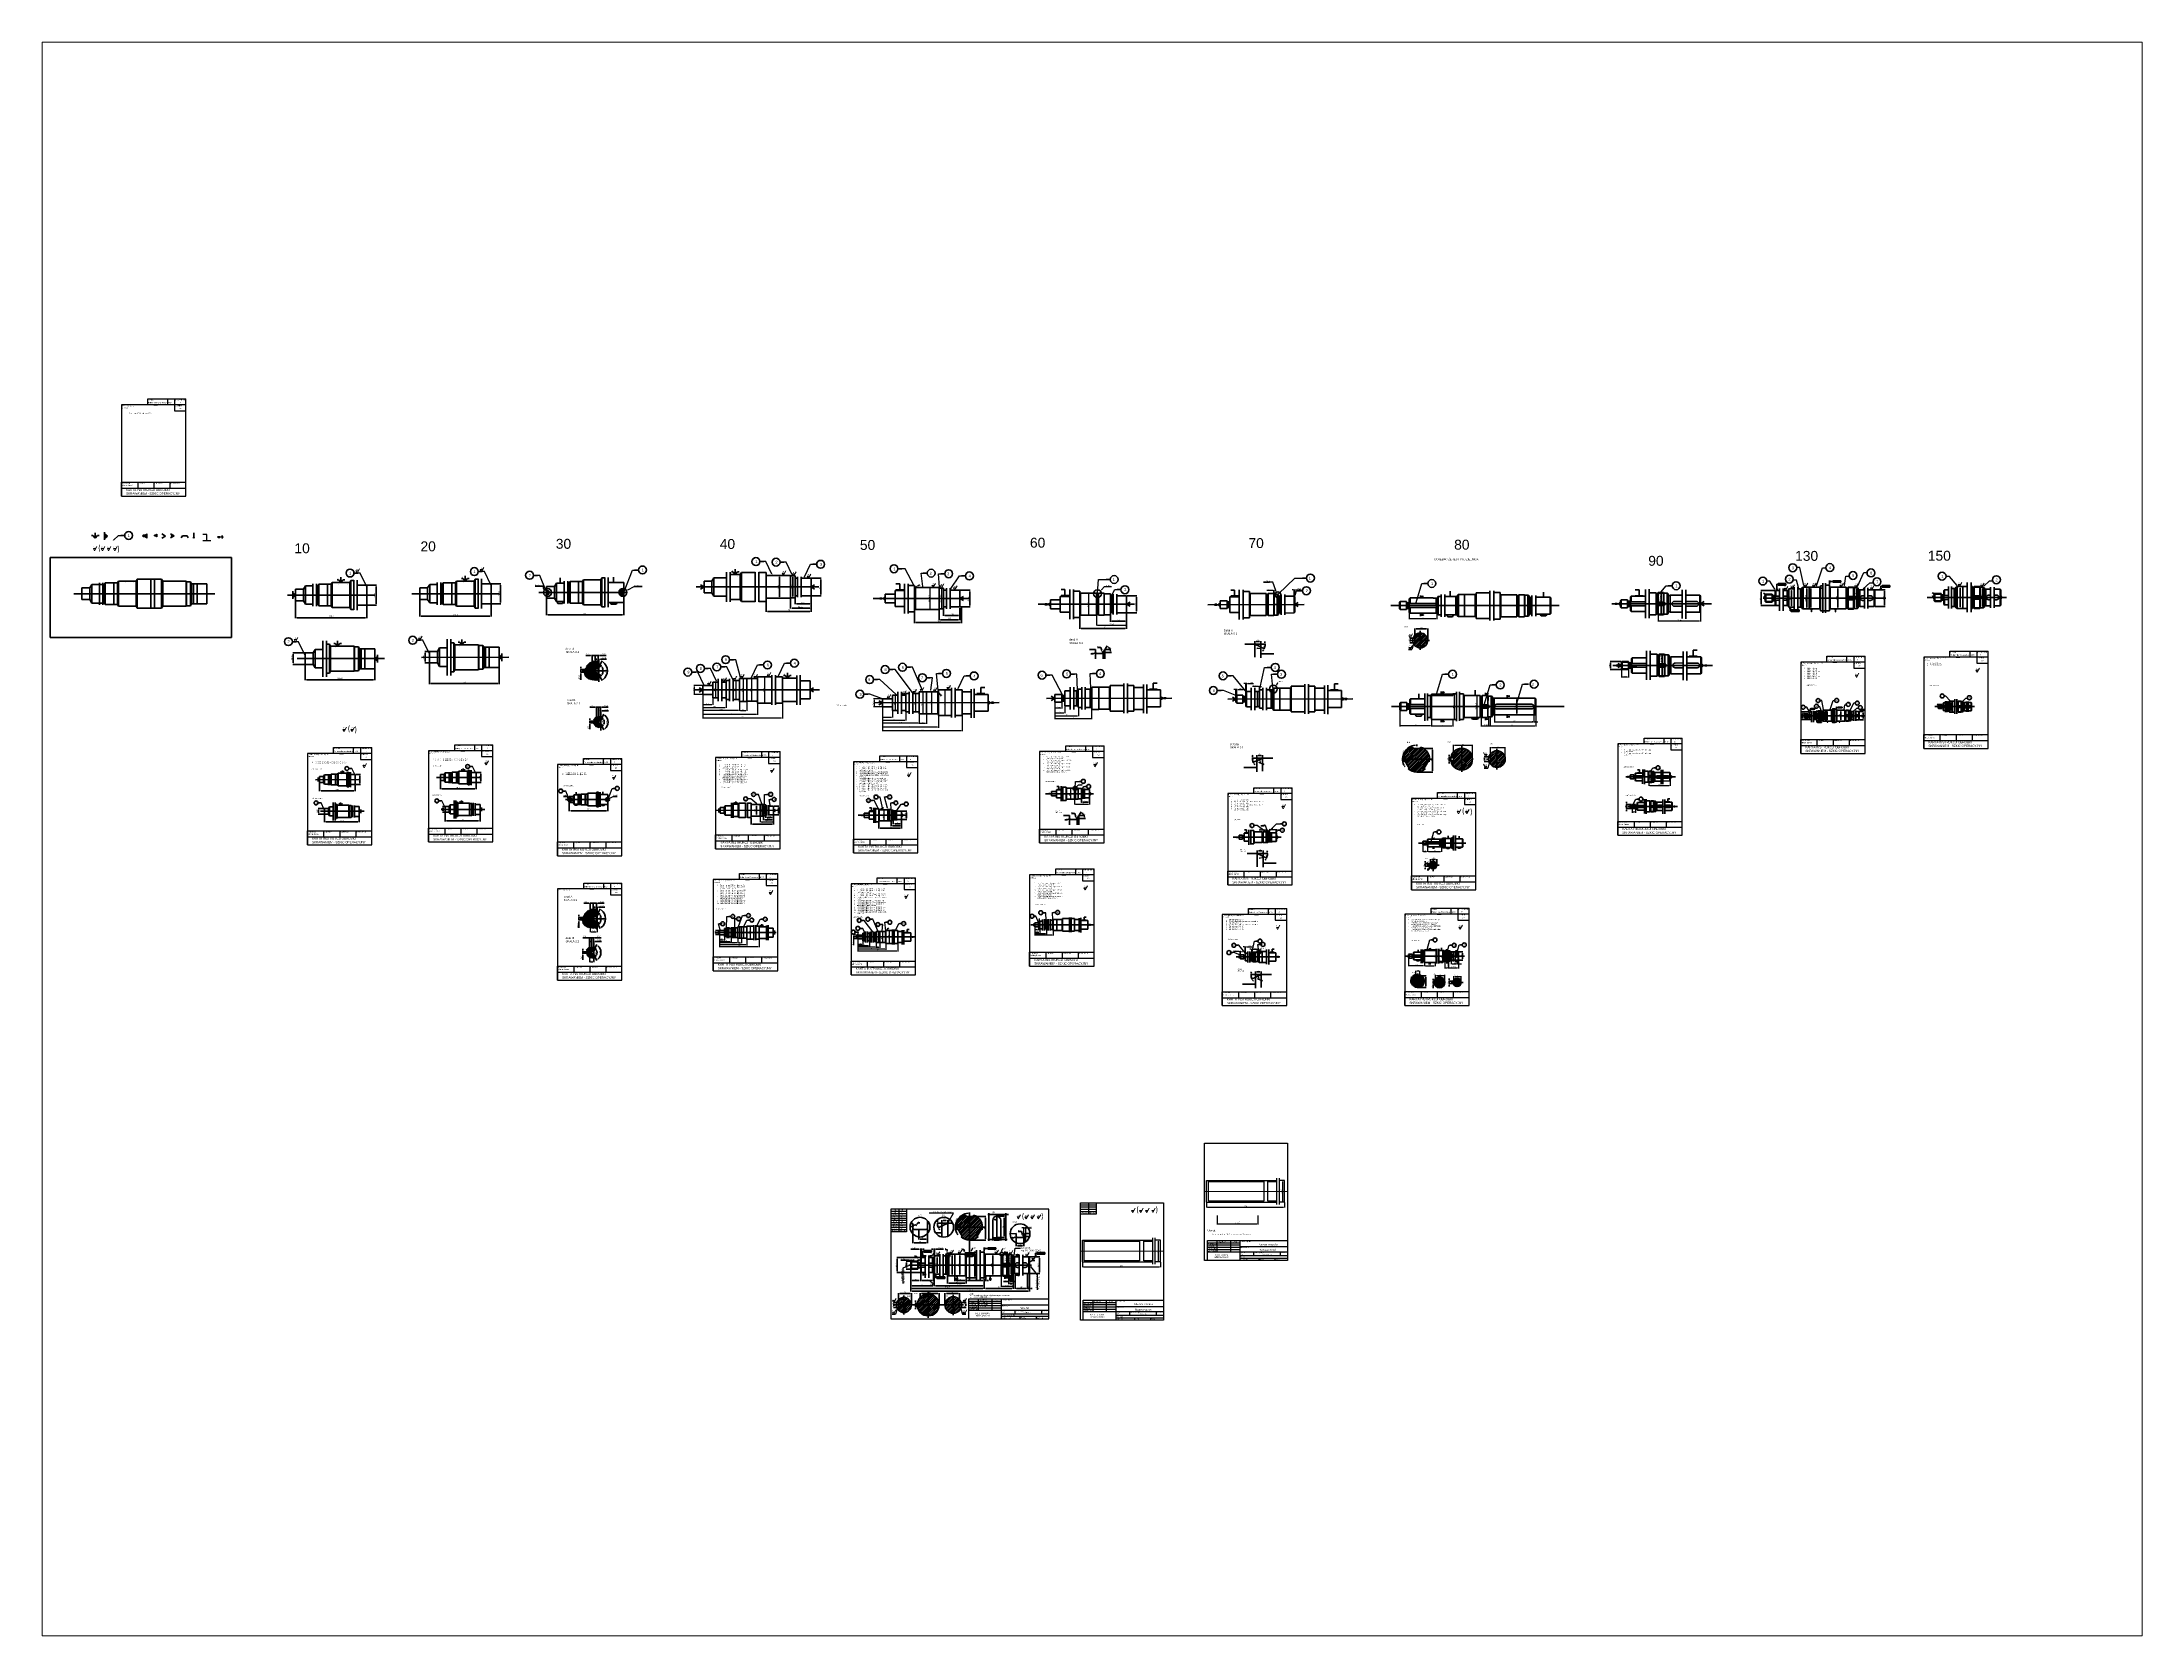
# Paper-space layout 'Układ1' of a CAD drawing. Header units: millimetres. Extents: x 26 to 231, y 20 to 176.
# The model-space entities are those that its viewports show. They can reach past a viewport. Long polylines and large blocks are cut down to what shows.
import ezdxf
from ezdxf import colors
from ezdxf.entities.mleader import LeaderData, LeaderLine
from ezdxf.enums import TextEntityAlignment as Align
from ezdxf.math import Vec2, Vec3

# ---------------------------------------------------------------- set-up
doc = ezdxf.new("R2010")
doc.units = ezdxf.units.MM
for name, pattern in [('ACAD_ISO04W100', [30, 24, -3, 0, -3]), ('ACAD_ISO10W100', [18, 12, -3, 0, -3]), ('CENTER', [50.8, 31.75, -6.35, 6.35, -6.35]), ('DASHDOT', [25.4, 12.7, -6.35, 0, -6.35]), ('DASHED', [19.05, 12.7, -6.35]), ('PHANTOM2', [31.75, 15.875, -3.175, 3.175, -3.175, 3.175, -3.175])]:
    doc.linetypes.add(name, pattern=pattern)
for name, color, linetype, lineweight in [('01.1 CIĄG. Z PRZERWANIEM', 255, 'Amzigzag', 35), ('01.1 CIĄGŁA CIENKA', 255, 'Continuous', 35), ('01.2 CIĄGŁA GRUBA', 7, 'Continuous', 70), ('04.1 DŁ. K+K CIENKA', 255, 'DASHDOT', 35), ('AM_5', 3, 'Continuous', 25), ('C', 1, 'Continuous', 18), ('odkuwka', 1, 'CENTER', 35), ('OSIE', 4, 'DASHDOT', 15), ('PH', 6, 'PHANTOM2', 25), ('Przerywana', 7, 'ACAD_ISO04W100', 35), ('widok czastkowy', 7, 'ACAD_ISO10W100', 35)]:
    doc.layers.add(name, color=color, linetype=linetype, lineweight=lineweight)
doc.layers.add('Default', color=7, linetype='Continuous')
doc.layers.add('PR', color=9, linetype='DASHED')
doc.styles.add('SEACAD_arial_ttf', font='arial.ttf')
doc.styles.add('SEACAD_arial_ttfB', font='arial.ttf')
doc.styles.add('SEACAD_seiso_ttf', font='seiso.ttf')
doc.styles.get("Standard").update_dxf_attribs({"font": 'arial.ttf'})
doc.linetypes.add('Amzigzag', pattern='A,0.0001,[136,genltshp.shx,S=0.04,R=0,X=0,Y=0],-11', length=11.0001)
doc.dimstyles.new('AM_ISO', dxfattribs={"dimscale": 100, "dimtxt": 3.5, "dimasz": 3.5, "dimexe": 1, "dimexo": 1, "dimgap": 1.5, "dimtad": 1, "dimdsep": 46, "dimtxsty": 'Standard', "dimcen": 0, "dimclrd": 256, "dimclre": 256, "dimclrt": 2, "dimadec": 0, "dimazin": 2, "dimtp": 0.1, "dimtm": 0.1, "dimtfac": 0.71, "dimtmove": 0, "dimatfit": 3, "dimfxl": 1, "dimlwd": -1, "dimlwe": -1, "dimarcsym": 1})
doc.dimstyles.new('AM_ISO$0', dxfattribs={"dimscale": 100, "dimtxt": 3.5, "dimasz": 3.5, "dimexe": 1, "dimexo": 1, "dimgap": 1.5, "dimtad": 1, "dimdsep": 46, "dimtxsty": 'Standard', "dimcen": 0, "dimclrd": 256, "dimclre": 256, "dimclrt": 2, "dimadec": 0, "dimazin": 2, "dimtp": 0.1, "dimtm": 0.1, "dimtfac": 0.71, "dimtmove": 0, "dimatfit": 3, "dimfxl": 1, "dimlwd": -1, "dimlwe": -1, "dimarcsym": 1})
doc.dimstyles.new('AM_ISO$4', dxfattribs={"dimscale": 100, "dimtxt": 3.5, "dimasz": 3.5, "dimexe": 1, "dimexo": 1, "dimgap": 1.5, "dimtad": 1, "dimtoh": 1, "dimdsep": 46, "dimtxsty": 'Standard', "dimcen": 0, "dimclrd": 256, "dimclre": 256, "dimclrt": 2, "dimadec": 0, "dimazin": 2, "dimtp": 0.1, "dimtm": 0.1, "dimtfac": 0.71, "dimtofl": 0, "dimtmove": 0, "dimatfit": 0, "dimfxl": 1, "dimlwd": -1, "dimlwe": -1, "dimarcsym": 1})
doc.dimstyles.new('ISO-25', dxfattribs={"dimtxt": 2.5, "dimasz": 2.5, "dimexe": 1.25, "dimexo": 0.625, "dimtad": 1, "dimtxsty": 'Standard', "dimcen": 2.5, "dimadec": 0, "dimazin": 0, "dimtfac": 1, "dimtmove": 0, "dimatfit": 3, "dimfxl": 1, "dimarcsym": 0})
doc.dimstyles.new('ISO-25$0', dxfattribs={"dimtxt": 2.5, "dimasz": 2.5, "dimexe": 1.25, "dimexo": 0.625, "dimtad": 1, "dimtxsty": 'Standard', "dimcen": 2.5, "dimadec": 0, "dimazin": 0, "dimtfac": 1, "dimtmove": 0, "dimatfit": 3, "dimfxl": 1, "dimarcsym": 0})
pattern_1 = [(45, (3453.1686, 601.766), (-2.245064, 2.245064), [])]
pattern_2 = [(45, (3166.8688, 1658.398), (-1.481742, 1.481742), [])]
pattern_3 = [(45, (3162.235, 1031.0874), (-1.481742, 1.481742), [])]

# ---------------------------------------------------------------- blocks, each defined once
blk = doc.blocks.new('*D1')
at = {"layer": 'AM_5', "color": 0, "lineweight": -2, "transparency": 16777216}
for p, q in [((4144.9, 810.6), (4139.3, 810.6)), ((4140.6, 758.1), (4140.6, 808.1)), ((4144.9, 755.6), (4139.3, 755.6))]:
    blk.add_line(p, q, dxfattribs=at)
at = {"layer": 'AM_5', "color": 0, "transparency": 16777216}
for points in [[(4140.2, 808.1), (4141, 808.1), (4140.6, 810.6)], [(4140.2, 758.1), (4141, 758.1), (4140.6, 755.6)]]:
    blk.add_solid(points, dxfattribs=at)
at = {"layer": 'Defpoints', "color": 0, "transparency": 16777216}
for p in [(4140.6, 810.6), (4145.6, 810.6), (4145.6, 755.6)]:
    blk.add_point(p, dxfattribs=at)
at = {"layer": 'AM_5', "color": 0, "transparency": 16777216, "insert": (4138.6, 783.1), "char_height": 2.5, "attachment_point": 5, "rotation": 90}
blk.add_mtext('%%C55', dxfattribs=at)
blk = doc.blocks.new('*D2')
at = {"layer": 'AM_5', "color": 0, "lineweight": -2, "transparency": 16777216}
for p, q in [((3947.9, 754.9), (3947.9, 742.3)), ((4145.6, 754.9), (4145.6, 742.3)), ((3950.4, 743.6), (4143.1, 743.6))]:
    blk.add_line(p, q, dxfattribs=at)
at = {"layer": 'AM_5', "color": 0, "transparency": 16777216}
for points in [[(3950.4, 744), (3950.4, 743.1), (3947.9, 743.6)], [(4143.1, 744), (4143.1, 743.1), (4145.6, 743.6)]]:
    blk.add_solid(points, dxfattribs=at)
at = {"layer": 'Defpoints', "color": 0, "transparency": 16777216}
for p in [(3947.9, 755.6), (4145.6, 755.6), (4145.6, 743.6)]:
    blk.add_point(p, dxfattribs=at)
at = {"layer": 'AM_5', "color": 0, "transparency": 16777216, "insert": (4046.7, 745.5), "char_height": 2.5, "attachment_point": 5}
blk.add_mtext('3000', dxfattribs=at)
blk = doc.blocks.new('*D3')
at = {"layer": 'AM_5', "color": 0, "lineweight": -2, "transparency": 16777216}
for p, q in [((4459.1, 961.6), (4453.5, 961.6)), ((4454.8, 909.1), (4454.8, 959.1)), ((4459.1, 906.6), (4453.5, 906.6))]:
    blk.add_line(p, q, dxfattribs=at)
at = {"layer": 'AM_5', "color": 0, "transparency": 16777216}
for points in [[(4454.4, 959.1), (4455.2, 959.1), (4454.8, 961.6)], [(4454.4, 909.1), (4455.2, 909.1), (4454.8, 906.6)]]:
    blk.add_solid(points, dxfattribs=at)
at = {"layer": 'Defpoints', "color": 0, "transparency": 16777216}
for p in [(4454.8, 961.6), (4459.8, 961.6), (4459.8, 906.6)]:
    blk.add_point(p, dxfattribs=at)
at = {"layer": 'AM_5', "color": 0, "transparency": 16777216, "insert": (4452, 934.1), "char_height": 2.5, "attachment_point": 5, "rotation": 90}
blk.add_mtext('%%C55{}{\\H0.71x;\\C3;\\S+1^ -1;}', dxfattribs=at)
blk = doc.blocks.new('*D4')
at = {"layer": 'AM_5', "color": 0, "lineweight": -2, "transparency": 16777216}
for p, q in [((4262, 905.9), (4262, 893.3)), ((4459.8, 905.9), (4459.8, 893.3)), ((4264.5, 894.6), (4457.3, 894.6))]:
    blk.add_line(p, q, dxfattribs=at)
at = {"layer": 'AM_5', "color": 0, "transparency": 16777216}
for points in [[(4264.5, 895), (4264.5, 894.1), (4262, 894.6)], [(4457.3, 895), (4457.3, 894.1), (4459.8, 894.6)]]:
    blk.add_solid(points, dxfattribs=at)
at = {"layer": 'Defpoints', "color": 0, "transparency": 16777216}
for p in [(4262, 906.6), (4459.8, 906.6), (4459.8, 894.6)]:
    blk.add_point(p, dxfattribs=at)
at = {"layer": 'AM_5', "color": 0, "transparency": 16777216, "insert": (4360.9, 896.5), "char_height": 2.5, "attachment_point": 5}
blk.add_mtext('3000', dxfattribs=at)
blk = doc.blocks.new('*D5')
at = {"layer": 'AM_5', "color": 0, "lineweight": -2, "transparency": 16777216}
for p, q in [((4288.7, 873.2), (4288.7, 850.5)), ((4291.2, 851.8), (4389.5, 851.8)), ((4392, 873.2), (4392, 850.5))]:
    blk.add_line(p, q, dxfattribs=at)
at = {"layer": 'AM_5', "color": 0, "transparency": 16777216}
for points in [[(4291.2, 852.2), (4291.2, 851.3), (4288.7, 851.8)], [(4389.5, 852.2), (4389.5, 851.3), (4392, 851.8)]]:
    blk.add_solid(points, dxfattribs=at)
at = {"layer": 'Defpoints', "color": 0, "transparency": 16777216}
for p in [(4288.7, 873.8), (4392, 873.8), (4392, 851.8)]:
    blk.add_point(p, dxfattribs=at)
at = {"layer": 'AM_5', "color": 0, "transparency": 16777216, "insert": (4340.4, 855.6), "char_height": 2.5, "attachment_point": 5}
blk.add_mtext('103,38\\S+1^ -1;', dxfattribs=at)
blk = doc.blocks.new('*D32')
at = {"layer": '01.1 CIĄGŁA CIENKA', "linetype": 'ByBlock', "transparency": 16777216}
for p, q in [((3813.6, 768.7), (3840.3, 768.7)), ((3839.3, 765.2), (3839.3, 730.2)), ((3815.1, 726.7), (3840.3, 726.7))]:
    blk.add_line(p, q, dxfattribs=at)
at = {"layer": '01.1 CIĄGŁA CIENKA', "transparency": 16777216}
for points in [[(3838.7, 765.2), (3839.8, 765.2), (3839.3, 768.7)], [(3838.7, 730.2), (3839.8, 730.2), (3839.3, 726.7)]]:
    blk.add_solid(points, dxfattribs=at)
at = {"layer": 'Defpoints', "color": 0, "transparency": 16777216}
for p in [(3812.6, 768.7), (3814.1, 726.7), (3839.3, 726.7)]:
    blk.add_point(p, dxfattribs=at)
at = {"layer": '01.1 CIĄGŁA CIENKA', "color": 2, "transparency": 16777216, "insert": (3836.4, 747.7), "char_height": 2.5, "attachment_point": 5, "rotation": 90}
blk.add_mtext('%%C42k6', dxfattribs=at)
blk = doc.blocks.new('*D33')
at = {"layer": '01.1 CIĄGŁA CIENKA', "linetype": 'ByBlock', "transparency": 16777216}
for p, q in [((3513.7, 746.7), (3513.7, 707.4)), ((3535.2, 708.4), (3517.2, 708.4)), ((3538.7, 729.2), (3538.7, 707.4))]:
    blk.add_line(p, q, dxfattribs=at)
at = {"layer": '01.1 CIĄGŁA CIENKA', "transparency": 16777216}
for points in [[(3517.2, 708.9), (3517.2, 707.8), (3513.7, 708.4)], [(3535.2, 708.9), (3535.2, 707.8), (3538.7, 708.4)]]:
    blk.add_solid(points, dxfattribs=at)
at = {"layer": 'Defpoints', "color": 0, "transparency": 16777216}
for p in [(3513.7, 747.7), (3513.7, 708.4), (3538.7, 730.2)]:
    blk.add_point(p, dxfattribs=at)
at = {"layer": '01.1 CIĄGŁA CIENKA', "color": 2, "transparency": 16777216, "insert": (3526.2, 711.1), "char_height": 2.5, "attachment_point": 5}
blk.add_mtext('25', dxfattribs=at)
blk = doc.blocks.new('*D34')
at = {"layer": '01.1 CIĄGŁA CIENKA', "linetype": 'ByBlock', "transparency": 16777216}
for p, q in [((3513.7, 746.7), (3513.7, 694.1)), ((3517.2, 695.1), (3569.5, 695.1)), ((3573, 724.2), (3573, 694.1))]:
    blk.add_line(p, q, dxfattribs=at)
at = {"layer": '01.1 CIĄGŁA CIENKA', "transparency": 16777216}
for points in [[(3517.2, 695.7), (3517.2, 694.5), (3513.7, 695.1)], [(3569.5, 695.7), (3569.5, 694.5), (3573, 695.1)]]:
    blk.add_solid(points, dxfattribs=at)
at = {"layer": 'Defpoints', "color": 0, "transparency": 16777216}
for p in [(3513.7, 747.7), (3573, 725.2), (3573, 695.1)]:
    blk.add_point(p, dxfattribs=at)
at = {"layer": '01.1 CIĄGŁA CIENKA', "color": 2, "transparency": 16777216, "insert": (3543.3, 697.9), "char_height": 2.5, "attachment_point": 5}
blk.add_mtext('97', dxfattribs=at)
blk = doc.blocks.new('*D35')
at = {"layer": '01.1 CIĄGŁA CIENKA', "linetype": 'ByBlock', "transparency": 16777216}
for p, q in [((3535.2, 788.3), (3513.7, 788.3)), ((3538.7, 766.2), (3538.7, 789.3)), ((3540.2, 788.3), (3538.7, 788.3)), ((3540.2, 766.2), (3540.2, 789.3)), ((3543.7, 788.3), (3547.2, 788.3))]:
    blk.add_line(p, q, dxfattribs=at)
at = {"layer": '01.1 CIĄGŁA CIENKA', "transparency": 16777216}
for points in [[(3535.2, 788.9), (3535.2, 787.7), (3538.7, 788.3)], [(3543.7, 788.9), (3543.7, 787.7), (3540.2, 788.3)]]:
    blk.add_solid(points, dxfattribs=at)
at = {"layer": 'Defpoints', "color": 0, "transparency": 16777216}
for p in [(3538.7, 765.2), (3540.2, 788.3), (3540.2, 765.2)]:
    blk.add_point(p, dxfattribs=at)
at = {"layer": '01.1 CIĄGŁA CIENKA', "color": 2, "transparency": 16777216, "insert": (3520.8, 791), "char_height": 2.5, "attachment_point": 5}
blk.add_mtext('1.5x45%%D', dxfattribs=at)
blk = doc.blocks.new('*D36')
at = {"layer": '01.1 CIĄGŁA CIENKA', "linetype": 'ByBlock', "transparency": 16777216}
for p, q in [((3537.7, 766.7), (3478.2, 766.7)), ((3479.2, 763.2), (3479.2, 732.2))]:
    blk.add_line(p, q, dxfattribs=at)
at = {"layer": '01.1 CIĄGŁA CIENKA', "transparency": 16777216}
for points in [[(3478.6, 763.2), (3479.8, 763.2), (3479.2, 766.7)], [(3478.6, 732.2), (3479.8, 732.2), (3479.2, 728.7)]]:
    blk.add_solid(points, dxfattribs=at)
at = {"layer": 'Defpoints', "color": 0, "transparency": 16777216}
for p in [(3538.7, 766.7), (3479.2, 728.7), (3545.1, 728.7)]:
    blk.add_point(p, dxfattribs=at)
at = {"layer": '01.1 CIĄGŁA CIENKA', "color": 2, "transparency": 16777216, "insert": (3476.7, 747.7), "char_height": 2.5, "attachment_point": 5, "rotation": 90}
blk.add_mtext('{\\H0.71429x;%%C38h6}', dxfattribs=at)
blk = doc.blocks.new('*D37')
at = {"layer": '01.1 CIĄGŁA CIENKA', "linetype": 'ByBlock', "transparency": 16777216}
for p, q in [((3569.5, 788.3), (3566, 788.3)), ((3573, 771.2), (3573, 789.3)), ((3573, 788.3), (3573.5, 788.3)), ((3573.5, 771.2), (3573.5, 789.3)), ((3577, 788.3), (3596.1, 788.3))]:
    blk.add_line(p, q, dxfattribs=at)
at = {"layer": '01.1 CIĄGŁA CIENKA', "transparency": 16777216}
for points in [[(3569.5, 788.9), (3569.5, 787.7), (3573, 788.3)], [(3577, 788.9), (3577, 787.7), (3573.5, 788.3)]]:
    blk.add_solid(points, dxfattribs=at)
at = {"layer": 'Defpoints', "color": 0, "transparency": 16777216}
for p in [(3573, 770.2), (3573.5, 788.3), (3573.5, 770.2)]:
    blk.add_point(p, dxfattribs=at)
at = {"layer": '01.1 CIĄGŁA CIENKA', "color": 2, "transparency": 16777216, "insert": (3588.8, 791), "char_height": 2.5, "attachment_point": 5}
blk.add_mtext('0.5x45%%D', dxfattribs=at)
blk = doc.blocks.new('*D10')
at = {"layer": '01.1 CIĄGŁA CIENKA', "linetype": 'ByBlock', "transparency": 16777216}
for p, q in [((3512.7, 757.7), (3502, 757.7)), ((3503, 741.2), (3503, 754.2)), ((3512.7, 737.7), (3502, 737.7))]:
    blk.add_line(p, q, dxfattribs=at)
at = {"layer": '01.1 CIĄGŁA CIENKA', "transparency": 16777216}
for points in [[(3502.5, 754.2), (3503.6, 754.2), (3503, 757.7)], [(3502.5, 741.2), (3503.6, 741.2), (3503, 737.7)]]:
    blk.add_solid(points, dxfattribs=at)
at = {"layer": 'Defpoints', "color": 0, "transparency": 16777216}
for p in [(3503, 757.7), (3513.7, 757.7), (3513.7, 737.7)]:
    blk.add_point(p, dxfattribs=at)
at = {"layer": '01.1 CIĄGŁA CIENKA', "color": 2, "transparency": 16777216, "insert": (3500.3, 747.7), "char_height": 2.5, "attachment_point": 5, "rotation": 90}
blk.add_mtext('M20', dxfattribs=at)
blk = doc.blocks.new('*D11')
at = {"layer": '01.1 CIĄGŁA CIENKA', "linetype": 'ByBlock', "transparency": 16777216}
for p, q in [((3510.2, 760.3), (3488.7, 760.3)), ((3513.7, 757.2), (3513.7, 761.3)), ((3515.2, 760.3), (3513.7, 760.3)), ((3515.2, 757.2), (3515.2, 761.3)), ((3518.7, 760.3), (3522.2, 760.3))]:
    blk.add_line(p, q, dxfattribs=at)
at = {"layer": '01.1 CIĄGŁA CIENKA', "transparency": 16777216}
for points in [[(3510.2, 760.9), (3510.2, 759.7), (3513.7, 760.3)], [(3518.7, 760.9), (3518.7, 759.7), (3515.2, 760.3)]]:
    blk.add_solid(points, dxfattribs=at)
at = {"layer": 'Defpoints', "color": 0, "transparency": 16777216}
for p in [(3513.7, 756.2), (3515.2, 760.3), (3515.2, 756.2)]:
    blk.add_point(p, dxfattribs=at)
at = {"layer": '01.1 CIĄGŁA CIENKA', "color": 2, "transparency": 16777216, "insert": (3495.8, 763), "char_height": 2.5, "attachment_point": 5}
blk.add_mtext('1.5x45%%D', dxfattribs=at)
blk = doc.blocks.new('*D38')
at = {"layer": '01.1 CIĄGŁA CIENKA', "linetype": 'ByBlock', "transparency": 16777216}
for p, q in [((3538.7, 729.2), (3538.7, 707.4)), ((3542.2, 708.4), (3567.6, 708.4)), ((3571.1, 728), (3571.1, 707.4))]:
    blk.add_line(p, q, dxfattribs=at)
at = {"layer": '01.1 CIĄGŁA CIENKA', "transparency": 16777216}
for points in [[(3542.2, 708.9), (3542.2, 707.8), (3538.7, 708.4)], [(3567.6, 708.9), (3567.6, 707.8), (3571.1, 708.4)]]:
    blk.add_solid(points, dxfattribs=at)
at = {"layer": 'Defpoints', "color": 0, "transparency": 16777216}
for p in [(3538.7, 730.2), (3571.1, 729), (3571.1, 708.4)]:
    blk.add_point(p, dxfattribs=at)
at = {"layer": '01.1 CIĄGŁA CIENKA', "color": 2, "transparency": 16777216, "insert": (3554.8, 711.1), "char_height": 2.5, "attachment_point": 5}
blk.add_mtext('70', dxfattribs=at)
blk = doc.blocks.new('*D39')
at = {"layer": '01.1 CIĄGŁA CIENKA', "linetype": 'ByBlock', "transparency": 16777216}
for p, q in [((3534.2, 826.9), (3534.2, 812.4)), ((3552.7, 813.4), (3537.7, 813.4)), ((3556.2, 826.9), (3556.2, 812.4))]:
    blk.add_line(p, q, dxfattribs=at)
at = {"layer": '01.1 CIĄGŁA CIENKA', "transparency": 16777216}
for points in [[(3537.7, 814), (3537.7, 812.8), (3534.2, 813.4)], [(3552.7, 814), (3552.7, 812.8), (3556.2, 813.4)]]:
    blk.add_solid(points, dxfattribs=at)
at = {"layer": 'Defpoints', "color": 0, "transparency": 16777216}
for p in [(3534.2, 827.9), (3534.2, 813.4), (3556.2, 827.9)]:
    blk.add_point(p, dxfattribs=at)
at = {"layer": '01.1 CIĄGŁA CIENKA', "color": 2, "transparency": 16777216, "insert": (3545.2, 816.4), "char_height": 2.5, "width": 7.583, "attachment_point": 5}
blk.add_mtext('4,4', dxfattribs=at)
blk = doc.blocks.new('*D40')
at = {"layer": '01.1 CIĄGŁA CIENKA', "linetype": 'ByBlock', "transparency": 16777216}
for p, q in [((3518.7, 844.6), (3518.7, 802.9)), ((3522.2, 803.9), (3552.7, 803.9)), ((3556.2, 841.9), (3556.2, 802.9))]:
    blk.add_line(p, q, dxfattribs=at)
at = {"layer": '01.1 CIĄGŁA CIENKA', "transparency": 16777216}
for points in [[(3522.2, 804.5), (3522.2, 803.3), (3518.7, 803.9)], [(3552.7, 804.5), (3552.7, 803.3), (3556.2, 803.9)]]:
    blk.add_solid(points, dxfattribs=at)
at = {"layer": 'Defpoints', "color": 0, "transparency": 16777216}
for p in [(3518.7, 845.6), (3556.2, 842.9), (3556.2, 803.9)]:
    blk.add_point(p, dxfattribs=at)
at = {"layer": '01.1 CIĄGŁA CIENKA', "color": 2, "transparency": 16777216, "insert": (3537.4, 806.9), "char_height": 2.5, "attachment_point": 5}
blk.add_mtext('7,5', dxfattribs=at)
blk = doc.blocks.new('*D41')
at = {"layer": '01.1 CIĄGŁA CIENKA', "linetype": 'ByBlock', "transparency": 16777216}
for p, q in [((3580.6, 767.2), (3580.6, 728.2)), ((3581.2, 770.7), (3581.6, 770.7)), ((3581.2, 724.7), (3581.6, 724.7))]:
    blk.add_line(p, q, dxfattribs=at)
at = {"layer": '01.1 CIĄGŁA CIENKA', "transparency": 16777216}
for points in [[(3580, 767.2), (3581.2, 767.2), (3580.6, 770.7)], [(3580, 728.2), (3581.2, 728.2), (3580.6, 724.7)]]:
    blk.add_solid(points, dxfattribs=at)
at = {"layer": 'Defpoints', "color": 0, "transparency": 16777216}
for p in [(3580.2, 770.7), (3580.2, 724.7), (3580.6, 724.7)]:
    blk.add_point(p, dxfattribs=at)
at = {"layer": '01.1 CIĄGŁA CIENKA', "color": 2, "transparency": 16777216, "insert": (3577.4, 747.7), "char_height": 2.5, "attachment_point": 5, "rotation": 90}
blk.add_mtext('%%C46g9', dxfattribs=at)
blk = doc.blocks.new('*D42')
at = {"layer": '01.1 CIĄGŁA CIENKA', "linetype": 'ByBlock', "transparency": 16777216}
for p, q in [((3610.7, 775.2), (3619.7, 775.2)), ((3618.7, 771.7), (3618.7, 723.7)), ((3610.7, 720.2), (3619.7, 720.2))]:
    blk.add_line(p, q, dxfattribs=at)
at = {"layer": '01.1 CIĄGŁA CIENKA', "transparency": 16777216}
for points in [[(3618.2, 771.7), (3619.3, 771.7), (3618.7, 775.2)], [(3618.2, 723.7), (3619.3, 723.7), (3618.7, 720.2)]]:
    blk.add_solid(points, dxfattribs=at)
at = {"layer": 'Defpoints', "color": 0, "transparency": 16777216}
for p in [(3609.7, 775.2), (3609.7, 720.2), (3618.7, 720.2)]:
    blk.add_point(p, dxfattribs=at)
at = {"layer": '01.1 CIĄGŁA CIENKA', "color": 2, "transparency": 16777216, "insert": (3615.9, 747.7), "char_height": 2.5, "attachment_point": 5, "rotation": 90}
blk.add_mtext('%%C55h11', dxfattribs=at)
blk = doc.blocks.new('*D43')
at = {"layer": '01.1 CIĄGŁA CIENKA', "linetype": 'ByBlock', "transparency": 16777216}
for p, q in [((3625.7, 775.2), (3638.9, 775.2)), ((3637.9, 771.7), (3637.9, 723.7)), ((3625.7, 720.2), (3638.9, 720.2))]:
    blk.add_line(p, q, dxfattribs=at)
at = {"layer": '01.1 CIĄGŁA CIENKA', "transparency": 16777216}
for points in [[(3637.3, 771.7), (3638.4, 771.7), (3637.9, 775.2)], [(3637.3, 723.7), (3638.4, 723.7), (3637.9, 720.2)]]:
    blk.add_solid(points, dxfattribs=at)
at = {"layer": 'Defpoints', "color": 0, "transparency": 16777216}
for p in [(3624.7, 775.2), (3624.7, 720.2), (3637.9, 720.2)]:
    blk.add_point(p, dxfattribs=at)
at = {"layer": '01.1 CIĄGŁA CIENKA', "transparency": 16777216, "insert": (3635, 747.7), "char_height": 2.5, "attachment_point": 5, "rotation": 90}
blk.add_mtext('%%C55k6', dxfattribs=at)
blk = doc.blocks.new('*D44')
at = {"layer": '01.1 CIĄGŁA CIENKA', "linetype": 'ByBlock', "transparency": 16777216}
for p, q in [((3529.5, 851.6), (3531.3, 854.6)), ((3531.3, 854.6), (3536.8, 854.6))]:
    blk.add_line(p, q, dxfattribs=at)
blk.add_arc((3524.7, 843.4), 6, 50.2408, 170.4507, dxfattribs=at)
at = {"layer": '01.1 CIĄGŁA CIENKA', "transparency": 16777216}
blk.add_solid([(3529, 851.9), (3530, 851.3), (3527.7, 848.5)], dxfattribs=at)
at = {"layer": 'Defpoints', "color": 0, "transparency": 16777216}
for p in [(3524.7, 843.4), (3527.7, 848.5)]:
    blk.add_point(p, dxfattribs=at)
at = {"layer": '01.1 CIĄGŁA CIENKA', "color": 2, "transparency": 16777216, "insert": (3534.8, 857.4), "char_height": 2.5, "attachment_point": 5}
blk.add_mtext('R6', dxfattribs=at)
blk = doc.blocks.new('*D6')
at = {"layer": '01.1 CIĄGŁA CIENKA', "linetype": 'ByBlock', "transparency": 16777216}
for p, q in [((3675, 780.2), (3676.6, 780.2)), ((3675.6, 776.7), (3675.6, 718.7)), ((3675, 715.2), (3676.6, 715.2))]:
    blk.add_line(p, q, dxfattribs=at)
at = {"layer": '01.1 CIĄGŁA CIENKA', "transparency": 16777216}
for points in [[(3675, 776.7), (3676.2, 776.7), (3675.6, 780.2)], [(3675, 718.7), (3676.2, 718.7), (3675.6, 715.2)]]:
    blk.add_solid(points, dxfattribs=at)
at = {"layer": 'Defpoints', "color": 0, "transparency": 16777216}
for p in [(3674, 780.2), (3674, 715.2), (3675.6, 715.2)]:
    blk.add_point(p, dxfattribs=at)
at = {"layer": '01.1 CIĄGŁA CIENKA', "color": 2, "transparency": 16777216, "insert": (3672.7, 747.7), "char_height": 2.5, "attachment_point": 5, "rotation": 90}
blk.add_mtext('%%C65', dxfattribs=at)
blk = doc.blocks.new('*D21')
at = {"layer": '01.1 CIĄGŁA CIENKA', "linetype": 'ByBlock', "transparency": 16777216}
for p, q in [((3513.7, 738.2), (3513.7, 687.9)), ((3699.5, 714.2), (3699.5, 687.9)), ((3517.2, 688.9), (3696, 688.9))]:
    blk.add_line(p, q, dxfattribs=at)
at = {"layer": '01.1 CIĄGŁA CIENKA', "transparency": 16777216}
for points in [[(3517.2, 689.5), (3517.2, 688.3), (3513.7, 688.9)], [(3696, 689.5), (3696, 688.3), (3699.5, 688.9)]]:
    blk.add_solid(points, dxfattribs=at)
at = {"layer": 'Defpoints', "color": 0, "transparency": 16777216}
for p in [(3513.7, 739.2), (3699.5, 715.2), (3699.5, 688.9)]:
    blk.add_point(p, dxfattribs=at)
at = {"layer": '01.1 CIĄGŁA CIENKA', "color": 2, "transparency": 16777216, "insert": (3606.6, 691.7), "char_height": 2.5, "attachment_point": 5}
blk.add_mtext('393%%P0.3', dxfattribs=at)
blk = doc.blocks.new('*D22')
at = {"layer": '01.1 CIĄGŁA CIENKA', "linetype": 'ByBlock', "transparency": 16777216}
for p, q in [((3720.8, 775.2), (3720.1, 775.2)), ((3721.1, 771.7), (3721.1, 723.7)), ((3721.8, 720.2), (3720.1, 720.2))]:
    blk.add_line(p, q, dxfattribs=at)
at = {"layer": '01.1 CIĄGŁA CIENKA', "transparency": 16777216}
for points in [[(3720.5, 771.7), (3721.7, 771.7), (3721.1, 775.2)], [(3720.5, 723.7), (3721.7, 723.7), (3721.1, 720.2)]]:
    blk.add_solid(points, dxfattribs=at)
at = {"layer": 'Defpoints', "color": 0, "transparency": 16777216}
for p in [(3721.8, 775.2), (3721.1, 720.2), (3722.8, 720.2)]:
    blk.add_point(p, dxfattribs=at)
at = {"layer": '01.1 CIĄGŁA CIENKA', "color": 2, "transparency": 16777216, "insert": (3717.9, 747.7), "char_height": 2.5, "attachment_point": 5, "rotation": 90}
blk.add_mtext('%%C55j6', dxfattribs=at)
blk = doc.blocks.new('*D23')
at = {"layer": '01.1 CIĄGŁA CIENKA', "linetype": 'ByBlock', "transparency": 16777216}
for p, q in [((3754.8, 775.7), (3757.3, 775.7)), ((3756.3, 772.2), (3756.3, 723.7)), ((3754.8, 720.2), (3757.3, 720.2))]:
    blk.add_line(p, q, dxfattribs=at)
at = {"layer": '01.1 CIĄGŁA CIENKA', "transparency": 16777216}
for points in [[(3755.7, 772.2), (3756.9, 772.2), (3756.3, 775.7)], [(3755.7, 723.7), (3756.9, 723.7), (3756.3, 720.2)]]:
    blk.add_solid(points, dxfattribs=at)
at = {"layer": 'Defpoints', "color": 0, "transparency": 16777216}
for p in [(3753.8, 775.7), (3753.8, 720.2), (3756.3, 720.2)]:
    blk.add_point(p, dxfattribs=at)
at = {"layer": '01.1 CIĄGŁA CIENKA', "color": 2, "transparency": 16777216, "insert": (3753.2, 763.9), "char_height": 2.5, "attachment_point": 5, "rotation": 90}
blk.add_mtext('M56x2-6g', dxfattribs=at)
blk = doc.blocks.new('*D24')
at = {"layer": '01.1 CIĄGŁA CIENKA', "linetype": 'ByBlock', "transparency": 16777216}
for p, q in [((3648.1, 787.4), (3642.6, 787.4)), ((3649.9, 782.4), (3648.1, 787.4))]:
    blk.add_line(p, q, dxfattribs=at)
blk.add_arc((3651.7, 777.2), 2, 28.6479, 138.2696, dxfattribs=at)
at = {"layer": '01.1 CIĄGŁA CIENKA', "transparency": 16777216}
blk.add_solid([(3650.4, 782.6), (3649.3, 782.2), (3651.1, 779.1)], dxfattribs=at)
at = {"layer": 'Defpoints', "color": 0, "transparency": 16777216}
for p in [(3651.1, 779.1), (3651.7, 777.2)]:
    blk.add_point(p, dxfattribs=at)
at = {"layer": '01.1 CIĄGŁA CIENKA', "transparency": 16777216, "insert": (3644.6, 790.1), "char_height": 3.5, "attachment_point": 5}
blk.add_mtext('{\\H0.71429x;R2}', dxfattribs=at)
blk = doc.blocks.new('*D7')
at = {"layer": '01.1 CIĄGŁA CIENKA', "linetype": 'ByBlock', "transparency": 16777216}
for p, q in [((3773.9, 816.8), (3768.9, 816.8)), ((3777.5, 818.6), (3773.9, 816.8))]:
    blk.add_line(p, q, dxfattribs=at)
at = {"layer": '01.1 CIĄGŁA CIENKA', "transparency": 16777216}
blk.add_solid([(3777.2, 819.1), (3777.7, 818.1), (3780.6, 820.2)], dxfattribs=at)
at = {"layer": 'Defpoints', "color": 0, "transparency": 16777216}
for p in [(3780.6, 820.2), (3785, 822.5)]:
    blk.add_point(p, dxfattribs=at)
at = {"layer": '01.1 CIĄGŁA CIENKA', "color": 2, "transparency": 16777216, "insert": (3770.6, 819.5), "char_height": 2.5, "attachment_point": 5}
blk.add_mtext('R1', dxfattribs=at)
blk = doc.blocks.new('*D8')
at = {"layer": '01.1 CIĄGŁA CIENKA', "linetype": 'ByBlock', "transparency": 16777216}
for p, q in [((3793.5, 832.5), (3785.1, 832.5)), ((3796.2, 824.6), (3793.5, 832.5))]:
    blk.add_line(p, q, dxfattribs=at)
blk.add_arc((3798, 819.5), 2, 28.6479, 137.757, dxfattribs=at)
at = {"layer": '01.1 CIĄGŁA CIENKA', "transparency": 16777216}
blk.add_solid([(3796.8, 824.8), (3795.7, 824.5), (3797.4, 821.3)], dxfattribs=at)
at = {"layer": 'Defpoints', "color": 0, "transparency": 16777216}
for p in [(3797.4, 821.3), (3798, 819.5)]:
    blk.add_point(p, dxfattribs=at)
at = {"layer": '01.1 CIĄGŁA CIENKA', "color": 2, "transparency": 16777216, "insert": (3788.6, 835.3), "char_height": 2.5, "attachment_point": 5}
blk.add_mtext('R0.4', dxfattribs=at)
blk = doc.blocks.new('*D25')
at = {"layer": '01.1 CIĄGŁA CIENKA', "linetype": 'ByBlock', "transparency": 16777216}
for p, q in [((3780, 803.4), (3780, 795.4)), ((3800, 803.1), (3800, 795.4)), ((3783.5, 796.4), (3796.5, 796.4))]:
    blk.add_line(p, q, dxfattribs=at)
at = {"layer": '01.1 CIĄGŁA CIENKA', "transparency": 16777216}
for points in [[(3783.5, 796.9), (3783.5, 795.8), (3780, 796.4)], [(3796.5, 796.9), (3796.5, 795.8), (3800, 796.4)]]:
    blk.add_solid(points, dxfattribs=at)
at = {"layer": 'Defpoints', "color": 0, "transparency": 16777216}
for p in [(3780, 804.4), (3800, 804.1), (3800, 796.4)]:
    blk.add_point(p, dxfattribs=at)
at = {"layer": '01.1 CIĄGŁA CIENKA', "color": 2, "transparency": 16777216, "insert": (3790, 799.1), "char_height": 2.5, "attachment_point": 5}
blk.add_mtext('4', dxfattribs=at)
blk = doc.blocks.new('*D26')
at = {"layer": '01.1 CIĄGŁA CIENKA', "linetype": 'ByBlock', "transparency": 16777216}
for p, q in [((3573, 724.2), (3573, 694.1)), ((3576.5, 695.1), (3696, 695.1)), ((3699.5, 714.2), (3699.5, 694.1))]:
    blk.add_line(p, q, dxfattribs=at)
at = {"layer": '01.1 CIĄGŁA CIENKA', "transparency": 16777216}
for points in [[(3576.5, 695.7), (3576.5, 694.5), (3573, 695.1)], [(3696, 695.7), (3696, 694.5), (3699.5, 695.1)]]:
    blk.add_solid(points, dxfattribs=at)
at = {"layer": 'Defpoints', "color": 0, "transparency": 16777216}
for p in [(3573, 725.2), (3699.5, 715.2), (3699.5, 695.1)]:
    blk.add_point(p, dxfattribs=at)
at = {"layer": '01.1 CIĄGŁA CIENKA', "color": 2, "transparency": 16777216, "insert": (3636.2, 697.9), "char_height": 3.5, "attachment_point": 5}
blk.add_mtext('{\\H0.71429x;294-0.23}', dxfattribs=at)
blk = doc.blocks.new('*D27')
at = {"layer": '01.1 CIĄGŁA CIENKA', "linetype": 'ByBlock', "transparency": 16777216}
for p, q in [((3653.7, 714.2), (3653.7, 707.4)), ((3696, 708.4), (3657.2, 708.4)), ((3699.5, 714.2), (3699.5, 707.4))]:
    blk.add_line(p, q, dxfattribs=at)
at = {"layer": '01.1 CIĄGŁA CIENKA', "transparency": 16777216}
for points in [[(3657.2, 708.9), (3657.2, 707.8), (3653.7, 708.4)], [(3696, 708.9), (3696, 707.8), (3699.5, 708.4)]]:
    blk.add_solid(points, dxfattribs=at)
at = {"layer": 'Defpoints', "color": 0, "transparency": 16777216}
for p in [(3653.7, 715.2), (3653.7, 708.4), (3699.5, 715.2)]:
    blk.add_point(p, dxfattribs=at)
at = {"layer": '01.1 CIĄGŁA CIENKA', "color": 2, "transparency": 16777216, "insert": (3676.6, 711.1), "char_height": 3.5, "attachment_point": 5}
blk.add_mtext('{\\H0.71429x;108}', dxfattribs=at)
blk = doc.blocks.new('*D28')
at = {"layer": '01.1 CIĄGŁA CIENKA', "linetype": 'ByBlock', "transparency": 16777216}
for p, q in [((3606.7, 721.1), (3606.7, 701.2)), ((3610.2, 702.2), (3650.2, 702.2)), ((3653.7, 714.2), (3653.7, 701.2))]:
    blk.add_line(p, q, dxfattribs=at)
at = {"layer": '01.1 CIĄGŁA CIENKA', "transparency": 16777216}
for points in [[(3610.2, 702.8), (3610.2, 701.7), (3606.7, 702.2)], [(3650.2, 702.8), (3650.2, 701.7), (3653.7, 702.2)]]:
    blk.add_solid(points, dxfattribs=at)
at = {"layer": 'Defpoints', "color": 0, "transparency": 16777216}
for p in [(3606.7, 722.1), (3653.7, 715.2), (3653.7, 702.2)]:
    blk.add_point(p, dxfattribs=at)
at = {"layer": '01.1 CIĄGŁA CIENKA', "color": 2, "transparency": 16777216, "insert": (3630.2, 705), "char_height": 3.5, "attachment_point": 5}
blk.add_mtext('{\\H0.71429x;47}', dxfattribs=at)
blk = doc.blocks.new('*D29')
at = {"layer": '01.1 CIĄGŁA CIENKA', "linetype": 'ByBlock', "transparency": 16777216}
for p, q in [((3767.7, 725.2), (3767.7, 770.2)), ((3768.3, 773.7), (3768.7, 773.7)), ((3768.3, 721.7), (3768.7, 721.7))]:
    blk.add_line(p, q, dxfattribs=at)
at = {"layer": '01.1 CIĄGŁA CIENKA', "transparency": 16777216}
for points in [[(3767.1, 770.2), (3768.3, 770.2), (3767.7, 773.7)], [(3767.1, 725.2), (3768.3, 725.2), (3767.7, 721.7)]]:
    blk.add_solid(points, dxfattribs=at)
at = {"layer": 'Defpoints', "color": 0, "transparency": 16777216}
for p in [(3767.3, 773.7), (3767.7, 773.7), (3767.3, 721.7)]:
    blk.add_point(p, dxfattribs=at)
at = {"layer": '01.1 CIĄGŁA CIENKA', "color": 2, "transparency": 16777216, "insert": (3764.9, 758.1), "char_height": 3.5, "attachment_point": 5, "rotation": 90}
blk.add_mtext('{\\H0.71429x;%%C52h11}', dxfattribs=at)
blk = doc.blocks.new('*D9')
at = {"layer": '01.1 CIĄGŁA CIENKA', "linetype": 'ByBlock', "transparency": 16777216}
for p, q in [((3624.7, 719.2), (3624.7, 707.4)), ((3628.2, 708.4), (3650.2, 708.4)), ((3653.7, 714.2), (3653.7, 707.4))]:
    blk.add_line(p, q, dxfattribs=at)
at = {"layer": '01.1 CIĄGŁA CIENKA', "transparency": 16777216}
for points in [[(3628.2, 708.9), (3628.2, 707.8), (3624.7, 708.4)], [(3650.2, 708.9), (3650.2, 707.8), (3653.7, 708.4)]]:
    blk.add_solid(points, dxfattribs=at)
at = {"layer": 'Defpoints', "color": 0, "transparency": 16777216}
for p in [(3624.7, 720.2), (3653.7, 715.2), (3653.7, 708.4)]:
    blk.add_point(p, dxfattribs=at)
at = {"layer": '01.1 CIĄGŁA CIENKA', "color": 2, "transparency": 16777216, "insert": (3639.2, 711.1), "char_height": 3.5, "attachment_point": 5}
blk.add_mtext('{\\H0.71429x;29}', dxfattribs=at)
blk = doc.blocks.new('*D30')
at = {"layer": '01.1 CIĄGŁA CIENKA', "linetype": 'ByBlock', "transparency": 16777216}
for p, q in [((3591, 853.6), (3580, 853.6)), ((3593.5, 847.3), (3582.5, 842.2))]:
    blk.add_line(p, q, dxfattribs=at)
for start, end in [(180, 205), (164.5673, 172.2836), (212.7164, 220.4327)]:
    blk.add_arc((3607, 853.6), 26, start, end, dxfattribs=at)
at = {"layer": '01.1 CIĄGŁA CIENKA', "transparency": 16777216}
for points in [[(3581.8, 857), (3580.7, 857.1), (3581, 853.6)], [(3584.6, 839.3), (3585.6, 839.8), (3583.4, 842.6)]]:
    blk.add_solid(points, dxfattribs=at)
at = {"layer": 'Defpoints', "color": 0, "transparency": 16777216}
for p in [(3592, 853.6), (3607, 853.6), (3607, 853.6), (3581.3, 849.8), (3594.4, 847.7)]:
    blk.add_point(p, dxfattribs=at)
at = {"layer": '01.1 CIĄGŁA CIENKA', "color": 2, "transparency": 16777216, "insert": (3584.3, 848.6), "char_height": 3.5, "attachment_point": 5, "rotation": 282.5}
blk.add_mtext('{\\H0.71429x;25°}', dxfattribs=at)
blk = doc.blocks.new('*D31')
at = {"layer": '01.1 CIĄGŁA CIENKA', "linetype": 'ByBlock', "transparency": 16777216}
for p, q in [((3592, 847.6), (3592, 861.2)), ((3595.5, 860.2), (3603.5, 860.2)), ((3607, 832.5), (3607, 861.2))]:
    blk.add_line(p, q, dxfattribs=at)
at = {"layer": '01.1 CIĄGŁA CIENKA', "transparency": 16777216}
for points in [[(3595.5, 860.8), (3595.5, 859.6), (3592, 860.2)], [(3603.5, 860.8), (3603.5, 859.6), (3607, 860.2)]]:
    blk.add_solid(points, dxfattribs=at)
at = {"layer": 'Defpoints', "color": 0, "transparency": 16777216}
for p in [(3607, 860.2), (3592, 846.6), (3607, 831.5)]:
    blk.add_point(p, dxfattribs=at)
at = {"layer": '01.1 CIĄGŁA CIENKA', "color": 2, "transparency": 16777216, "insert": (3599.5, 866.4), "char_height": 3.5, "attachment_point": 5}
blk.add_mtext('\\P3', dxfattribs=at)
blk = doc.blocks.new('*D45')
at = {"layer": '01.1 CIĄGŁA CIENKA', "linetype": 'ByBlock', "transparency": 16777216}
for p, q in [((3477.1, 652.8), (3469.9, 652.8)), ((3477.1, 640.8), (3469.9, 640.8)), ((3470.9, 649.3), (3470.9, 644.3))]:
    blk.add_line(p, q, dxfattribs=at)
at = {"layer": '01.1 CIĄGŁA CIENKA', "transparency": 16777216}
for points in [[(3470.3, 649.3), (3471.5, 649.3), (3470.9, 652.8)], [(3470.3, 644.3), (3471.5, 644.3), (3470.9, 640.8)]]:
    blk.add_solid(points, dxfattribs=at)
at = {"layer": 'Defpoints', "color": 0, "transparency": 16777216}
for p in [(3470.9, 640.8), (3478.1, 652.8), (3478.1, 640.8)]:
    blk.add_point(p, dxfattribs=at)
at = {"layer": '01.1 CIĄGŁA CIENKA', "color": 2, "transparency": 16777216, "insert": (3468.1, 646.8), "char_height": 2.5, "attachment_point": 5, "rotation": 90}
blk.add_mtext('12N9', dxfattribs=at)
blk = doc.blocks.new('*D46')
at = {"layer": '01.1 CIĄGŁA CIENKA', "linetype": 'ByBlock', "transparency": 16777216}
for p, q in [((3529.5, 650.8), (3524.7, 650.8)), ((3529.5, 642.8), (3524.7, 642.8)), ((3525.7, 654.3), (3525.7, 657.8)), ((3525.7, 650.8), (3525.7, 642.8)), ((3525.7, 639.3), (3525.7, 635.8))]:
    blk.add_line(p, q, dxfattribs=at)
at = {"layer": '01.1 CIĄGŁA CIENKA', "transparency": 16777216}
for points in [[(3525.1, 654.3), (3526.3, 654.3), (3525.7, 650.8)], [(3525.1, 639.3), (3526.3, 639.3), (3525.7, 642.8)]]:
    blk.add_solid(points, dxfattribs=at)
at = {"layer": 'Defpoints', "color": 0, "transparency": 16777216}
for p in [(3525.7, 642.8), (3530.5, 650.8), (3530.5, 642.8)]:
    blk.add_point(p, dxfattribs=at)
at = {"layer": '01.1 CIĄGŁA CIENKA', "color": 2, "transparency": 16777216, "insert": (3522.4, 646.8), "char_height": 3.5, "attachment_point": 5, "rotation": 90}
blk.add_mtext('8', dxfattribs=at)
blk = doc.blocks.new('*D47')
at = {"layer": '01.1 CIĄGŁA CIENKA', "linetype": 'ByBlock', "transparency": 16777216}
for p, q in [((3642.3, 652.8), (3653.6, 652.8)), ((3642.3, 640.8), (3653.6, 640.8)), ((3652.6, 649.3), (3652.6, 644.3))]:
    blk.add_line(p, q, dxfattribs=at)
at = {"layer": '01.1 CIĄGŁA CIENKA', "transparency": 16777216}
for points in [[(3652.1, 649.3), (3653.2, 649.3), (3652.6, 652.8)], [(3652.1, 644.3), (3653.2, 644.3), (3652.6, 640.8)]]:
    blk.add_solid(points, dxfattribs=at)
at = {"layer": 'Defpoints', "color": 0, "transparency": 16777216}
for p in [(3641.3, 652.8), (3641.3, 640.8), (3652.6, 640.8)]:
    blk.add_point(p, dxfattribs=at)
at = {"layer": '01.1 CIĄGŁA CIENKA', "color": 2, "transparency": 16777216, "insert": (3649.9, 646.8), "char_height": 2.5, "attachment_point": 5, "rotation": 90}
blk.add_mtext('12N9', dxfattribs=at)
blk = doc.blocks.new('*D12')
at = {"layer": '01.1 CIĄGŁA CIENKA', "linetype": 'ByBlock', "transparency": 16777216}
for p, q in [((3662.5, 876.9), (3662.5, 880.4)), ((3633.5, 826.7), (3630.6, 825))]:
    blk.add_line(p, q, dxfattribs=at)
blk.add_arc((3662.5, 843.4), 35.9, 95.5839, 204.4161, dxfattribs=at)
at = {"layer": '01.1 CIĄGŁA CIENKA', "transparency": 16777216}
for points in [[(3659, 879.8), (3659.1, 878.6), (3662.5, 879.4)], [(3630.3, 828.9), (3629.3, 828.3), (3631.4, 825.5)]]:
    blk.add_solid(points, dxfattribs=at)
at = {"layer": 'Defpoints', "color": 0, "transparency": 16777216}
for p in [(3639.4, 871), (3662.5, 875.9), (3662.5, 872.9), (3634.4, 827.2), (3640.9, 830.9)]:
    blk.add_point(p, dxfattribs=at)
at = {"layer": '01.1 CIĄGŁA CIENKA', "color": 2, "transparency": 16777216, "insert": (3629, 862.8), "char_height": 3.5, "attachment_point": 5, "rotation": 60}
blk.add_mtext('{\\H0.71429x;120°}', dxfattribs=at)
blk = doc.blocks.new('*D13')
at = {"layer": '01.1 CIĄGŁA CIENKA', "linetype": 'ByBlock', "transparency": 16777216}
for p, q in [((3673.5, 870.9), (3703.8, 870.9)), ((3702.8, 867.4), (3702.8, 814.4)), ((3663.5, 810.9), (3703.8, 810.9))]:
    blk.add_line(p, q, dxfattribs=at)
at = {"layer": '01.1 CIĄGŁA CIENKA', "transparency": 16777216}
for points in [[(3702.2, 867.4), (3703.3, 867.4), (3702.8, 870.9)], [(3702.2, 814.4), (3703.3, 814.4), (3702.8, 810.9)]]:
    blk.add_solid(points, dxfattribs=at)
at = {"layer": 'Defpoints', "color": 0, "transparency": 16777216}
for p in [(3672.5, 870.9), (3662.5, 810.9), (3702.8, 810.9)]:
    blk.add_point(p, dxfattribs=at)
at = {"layer": '01.1 CIĄGŁA CIENKA', "color": 2, "transparency": 16777216, "insert": (3700, 840.9), "char_height": 3.5, "attachment_point": 5, "rotation": 90}
blk.add_mtext('{\\H0.71429x;60}', dxfattribs=at)
blk = doc.blocks.new('*D48')
at = {"layer": '01.1 CIĄGŁA CIENKA', "linetype": 'ByBlock', "transparency": 16777216}
for p, q in [((3537.2, 666.1), (3537.2, 676.9)), ((3581.7, 675.9), (3540.7, 675.9)), ((3585.2, 647.8), (3585.2, 676.9))]:
    blk.add_line(p, q, dxfattribs=at)
at = {"layer": '01.1 CIĄGŁA CIENKA', "transparency": 16777216}
for points in [[(3540.7, 676.5), (3540.7, 675.3), (3537.2, 675.9)], [(3581.7, 676.5), (3581.7, 675.3), (3585.2, 675.9)]]:
    blk.add_solid(points, dxfattribs=at)
at = {"layer": 'Defpoints', "color": 0, "transparency": 16777216}
for p in [(3537.2, 675.9), (3537.2, 665.1), (3585.2, 646.8)]:
    blk.add_point(p, dxfattribs=at)
at = {"layer": '01.1 CIĄGŁA CIENKA', "color": 2, "transparency": 16777216, "insert": (3561.2, 679.2), "char_height": 3.5, "attachment_point": 5}
blk.add_mtext('48', dxfattribs=at)
blk = doc.blocks.new('*D49')
at = {"layer": '01.1 CIĄGŁA CIENKA', "linetype": 'ByBlock', "transparency": 16777216}
for p, q in [((3482.2, 660.6), (3482.2, 676.9)), ((3485.7, 675.9), (3511.7, 675.9)), ((3515.2, 647.8), (3515.2, 676.9))]:
    blk.add_line(p, q, dxfattribs=at)
at = {"layer": '01.1 CIĄGŁA CIENKA', "transparency": 16777216}
for points in [[(3485.7, 676.5), (3485.7, 675.3), (3482.2, 675.9)], [(3511.7, 676.5), (3511.7, 675.3), (3515.2, 675.9)]]:
    blk.add_solid(points, dxfattribs=at)
at = {"layer": 'Defpoints', "color": 0, "transparency": 16777216}
for p in [(3482.2, 659.6), (3515.2, 675.9), (3515.2, 646.8)]:
    blk.add_point(p, dxfattribs=at)
at = {"layer": '01.1 CIĄGŁA CIENKA', "color": 2, "transparency": 16777216, "insert": (3498.7, 679.2), "char_height": 3.5, "attachment_point": 5}
blk.add_mtext('33', dxfattribs=at)
blk = doc.blocks.new('*D50')
at = {"layer": '01.1 CIĄGŁA CIENKA', "linetype": 'ByBlock', "transparency": 16777216}
for p, q in [((3600.2, 647.8), (3600.2, 676.9)), ((3633.7, 675.9), (3603.7, 675.9)), ((3637.2, 661.4), (3637.2, 676.9))]:
    blk.add_line(p, q, dxfattribs=at)
at = {"layer": '01.1 CIĄGŁA CIENKA', "transparency": 16777216}
for points in [[(3603.7, 676.5), (3603.7, 675.4), (3600.2, 675.9)], [(3633.7, 676.5), (3633.7, 675.4), (3637.2, 675.9)]]:
    blk.add_solid(points, dxfattribs=at)
at = {"layer": 'Defpoints', "color": 0, "transparency": 16777216}
for p in [(3600.2, 675.9), (3600.2, 646.8), (3637.2, 660.4)]:
    blk.add_point(p, dxfattribs=at)
at = {"layer": '01.1 CIĄGŁA CIENKA', "color": 2, "transparency": 16777216, "insert": (3618.7, 679.2), "char_height": 3.5, "attachment_point": 5}
blk.add_mtext('37', dxfattribs=at)
blk = doc.blocks.new('*D51')
at = {"layer": '01.1 CIĄGŁA CIENKA', "linetype": 'ByBlock', "transparency": 16777216}
for p, q in [((3732.3, 871.1), (3750.8, 871.1)), ((3749.8, 867.6), (3749.8, 820.6)), ((3732.3, 817.1), (3750.8, 817.1))]:
    blk.add_line(p, q, dxfattribs=at)
at = {"layer": '01.1 CIĄGŁA CIENKA', "transparency": 16777216}
for points in [[(3749.2, 867.6), (3750.3, 867.6), (3749.8, 871.1)], [(3749.2, 820.6), (3750.3, 820.6), (3749.8, 817.1)]]:
    blk.add_solid(points, dxfattribs=at)
at = {"layer": 'Defpoints', "color": 0, "transparency": 16777216}
for p in [(3731.3, 871.1), (3731.3, 817.1), (3749.8, 817.1)]:
    blk.add_point(p, dxfattribs=at)
at = {"layer": '01.1 CIĄGŁA CIENKA', "color": 2, "transparency": 16777216, "insert": (3747, 844.1), "char_height": 2.5, "attachment_point": 5, "rotation": 90}
blk.add_mtext('54', dxfattribs=at)
blk = doc.blocks.new('*D14')
at = {"layer": '01.1 CIĄGŁA CIENKA', "linetype": 'ByBlock', "transparency": 16777216}
blk.add_line((3731.3, 861.1), (3725, 862.8), dxfattribs=at)
at = {"layer": '01.1 CIĄGŁA CIENKA', "transparency": 16777216}
blk.add_solid([(3725.2, 863.3), (3724.9, 862.2), (3721.7, 863.7)], dxfattribs=at)
at = {"layer": 'Defpoints', "color": 0, "transparency": 16777216}
for p in [(3721.7, 863.7), (3731.3, 861.1)]:
    blk.add_point(p, dxfattribs=at)
at = {"layer": '01.1 CIĄGŁA CIENKA', "color": 2, "transparency": 16777216, "insert": (3726.5, 865.3), "char_height": 2.5, "attachment_point": 5, "rotation": 344.5661}
blk.add_mtext('R10', dxfattribs=at)
blk = doc.blocks.new('*D52')
at = {"layer": '01.1 CIĄGŁA CIENKA', "linetype": 'ByBlock', "transparency": 16777216}
for p, q in [((3721.3, 816.1), (3721.3, 809.6)), ((3724.8, 810.6), (3737.8, 810.6)), ((3741.3, 816.1), (3741.3, 809.6))]:
    blk.add_line(p, q, dxfattribs=at)
at = {"layer": '01.1 CIĄGŁA CIENKA', "transparency": 16777216}
for points in [[(3724.8, 811.1), (3724.8, 810), (3721.3, 810.6)], [(3737.8, 811.1), (3737.8, 810), (3741.3, 810.6)]]:
    blk.add_solid(points, dxfattribs=at)
at = {"layer": 'Defpoints', "color": 0, "transparency": 16777216}
for p in [(3721.3, 817.1), (3741.3, 817.1), (3741.3, 810.6)]:
    blk.add_point(p, dxfattribs=at)
at = {"layer": '01.1 CIĄGŁA CIENKA', "color": 2, "transparency": 16777216, "insert": (3731.3, 813.3), "char_height": 2.5, "attachment_point": 5}
blk.add_mtext('20', dxfattribs=at)
blk = doc.blocks.new('*D15')
at = {"layer": '01.1 CIĄGŁA CIENKA', "linetype": 'ByBlock', "transparency": 16777216}
for p, q in [((3513.7, 746.7), (3513.7, 680.8)), ((3814.1, 746.7), (3814.1, 680.8)), ((3517.2, 681.8), (3810.6, 681.8))]:
    blk.add_line(p, q, dxfattribs=at)
at = {"layer": '01.1 CIĄGŁA CIENKA', "transparency": 16777216}
for points in [[(3517.2, 682.4), (3517.2, 681.2), (3513.7, 681.8)], [(3810.6, 682.4), (3810.6, 681.2), (3814.1, 681.8)]]:
    blk.add_solid(points, dxfattribs=at)
at = {"layer": 'Defpoints', "color": 0, "transparency": 16777216}
for p in [(3513.7, 747.7), (3814.1, 747.7), (3814.1, 681.8)]:
    blk.add_point(p, dxfattribs=at)
at = {"layer": '01.1 CIĄGŁA CIENKA', "color": 2, "transparency": 16777216, "insert": (3663.9, 684.6), "char_height": 3.5, "attachment_point": 5}
blk.add_mtext('{\\H0.71429x;580%%P0.3}', dxfattribs=at)
blk = doc.blocks.new('*D53')
at = {"layer": '01.1 CIĄGŁA CIENKA', "linetype": 'ByBlock', "transparency": 16777216}
for p, q in [((3696, 708.4), (3692.5, 708.4)), ((3699.5, 714.2), (3699.5, 707.4)), ((3703.5, 708.4), (3699.5, 708.4)), ((3703.5, 719.2), (3703.5, 707.4)), ((3707, 708.4), (3710.5, 708.4))]:
    blk.add_line(p, q, dxfattribs=at)
at = {"layer": '01.1 CIĄGŁA CIENKA', "transparency": 16777216}
for points in [[(3696, 708.9), (3696, 707.8), (3699.5, 708.4)], [(3707, 708.9), (3707, 707.8), (3703.5, 708.4)]]:
    blk.add_solid(points, dxfattribs=at)
at = {"layer": 'Defpoints', "color": 0, "transparency": 16777216}
for p in [(3699.5, 715.2), (3699.5, 708.4), (3703.5, 720.2)]:
    blk.add_point(p, dxfattribs=at)
at = {"layer": '01.1 CIĄGŁA CIENKA', "color": 2, "transparency": 16777216, "insert": (3701.5, 711.1), "char_height": 3.5, "attachment_point": 5}
blk.add_mtext('{\\H0.71429x;4}', dxfattribs=at)
blk = doc.blocks.new('*D54')
at = {"layer": '01.1 CIĄGŁA CIENKA', "linetype": 'ByBlock', "transparency": 16777216}
for p, q in [((3699.5, 714.2), (3699.5, 687.9)), ((3703, 688.9), (3769, 688.9))]:
    blk.add_line(p, q, dxfattribs=at)
at = {"layer": '01.1 CIĄGŁA CIENKA', "transparency": 16777216}
for points in [[(3703, 689.5), (3703, 688.3), (3699.5, 688.9)], [(3769, 689.5), (3769, 688.3), (3772.5, 688.9)]]:
    blk.add_solid(points, dxfattribs=at)
at = {"layer": 'Defpoints', "color": 0, "transparency": 16777216}
for p in [(3699.5, 715.2), (3772.5, 725.2), (3772.5, 688.9)]:
    blk.add_point(p, dxfattribs=at)
at = {"layer": '01.1 CIĄGŁA CIENKA', "color": 2, "transparency": 16777216, "insert": (3736, 691.7), "char_height": 3.5, "attachment_point": 5}
blk.add_mtext('{\\H0.71429x;73}', dxfattribs=at)
blk = doc.blocks.new('*D55')
at = {"layer": '01.1 CIĄGŁA CIENKA', "linetype": 'ByBlock', "transparency": 16777216}
for p, q in [((3761.4, 706), (3747.9, 706)), ((3764.9, 720.7), (3764.9, 705)), ((3769.5, 706), (3764.9, 706)), ((3769.5, 720.7), (3769.5, 705)), ((3773, 706), (3776.5, 706))]:
    blk.add_line(p, q, dxfattribs=at)
at = {"layer": '01.1 CIĄGŁA CIENKA', "transparency": 16777216}
for points in [[(3761.4, 706.6), (3761.4, 705.4), (3764.9, 706)], [(3773, 706.6), (3773, 705.4), (3769.5, 706)]]:
    blk.add_solid(points, dxfattribs=at)
at = {"layer": 'Defpoints', "color": 0, "transparency": 16777216}
for p in [(3764.9, 721.7), (3769.5, 721.7), (3769.5, 706)]:
    blk.add_point(p, dxfattribs=at)
at = {"layer": '01.1 CIĄGŁA CIENKA', "color": 2, "transparency": 16777216, "insert": (3752.7, 708.8), "char_height": 3.5, "attachment_point": 5}
blk.add_mtext('{\\H0.71429x;4.58}', dxfattribs=at)
blk = doc.blocks.new('*D16')
at = {"layer": '01.1 CIĄGŁA CIENKA', "linetype": 'ByBlock', "transparency": 16777216}
for p, q in [((3777.5, 725.7), (3777.5, 687.9)), ((3809.1, 725.7), (3809.1, 687.9)), ((3805.6, 688.9), (3781, 688.9))]:
    blk.add_line(p, q, dxfattribs=at)
at = {"layer": '01.1 CIĄGŁA CIENKA', "transparency": 16777216}
for points in [[(3781, 689.5), (3781, 688.3), (3777.5, 688.9)], [(3805.6, 689.5), (3805.6, 688.3), (3809.1, 688.9)]]:
    blk.add_solid(points, dxfattribs=at)
at = {"layer": 'Defpoints', "color": 0, "transparency": 16777216}
for p in [(3777.5, 726.7), (3809.1, 726.7), (3777.5, 688.9)]:
    blk.add_point(p, dxfattribs=at)
at = {"layer": '01.1 CIĄGŁA CIENKA', "color": 2, "transparency": 16777216, "insert": (3793.3, 691.7), "char_height": 3.5, "attachment_point": 5}
blk.add_mtext('{\\H0.71429x;100}', dxfattribs=at)
blk = doc.blocks.new('*D17')
at = {"layer": '01.1 CIĄGŁA CIENKA', "linetype": 'ByBlock', "transparency": 16777216}
for p, q in [((3809.1, 725.7), (3809.1, 687.9)), ((3814.1, 725.7), (3814.1, 687.9)), ((3805.6, 688.9), (3802.1, 688.9)), ((3809.1, 688.9), (3814.1, 688.9)), ((3817.6, 688.9), (3821.1, 688.9))]:
    blk.add_line(p, q, dxfattribs=at)
at = {"layer": '01.1 CIĄGŁA CIENKA', "transparency": 16777216}
for points in [[(3805.6, 689.5), (3805.6, 688.3), (3809.1, 688.9)], [(3817.6, 689.5), (3817.6, 688.3), (3814.1, 688.9)]]:
    blk.add_solid(points, dxfattribs=at)
at = {"layer": 'Defpoints', "color": 0, "transparency": 16777216}
for p in [(3809.1, 726.7), (3814.1, 726.7), (3814.1, 688.9)]:
    blk.add_point(p, dxfattribs=at)
at = {"layer": '01.1 CIĄGŁA CIENKA', "color": 2, "transparency": 16777216, "insert": (3811.6, 691.6), "char_height": 3.5, "attachment_point": 5}
blk.add_mtext('{\\H0.71429x;5}', dxfattribs=at)
blk = doc.blocks.new('*D67')
at = {"layer": '01.1 CIĄGŁA CIENKA', "linetype": 'ByBlock', "transparency": 16777216}
for p, q in [((2138.1, 2467.9), (2161.6, 2467.9)), ((2160.6, 2464.4), (2160.6, 2420.7)), ((2138.1, 2417.2), (2161.6, 2417.2))]:
    blk.add_line(p, q, dxfattribs=at)
at = {"layer": '01.1 CIĄGŁA CIENKA', "transparency": 16777216}
for points in [[(2160, 2464.4), (2161.2, 2464.4), (2160.6, 2467.9)], [(2160, 2420.7), (2161.2, 2420.7), (2160.6, 2417.2)]]:
    blk.add_solid(points, dxfattribs=at)
at = {"layer": 'Defpoints', "color": 0, "transparency": 16777216}
for p in [(2137.1, 2467.9), (2137.1, 2417.2), (2160.6, 2417.2)]:
    blk.add_point(p, dxfattribs=at)
at = {"layer": '01.1 CIĄGŁA CIENKA', "color": 2, "transparency": 16777216, "insert": (2157.3, 2442.5), "char_height": 3.5, "attachment_point": 5, "rotation": 90}
blk.add_mtext('50.69', dxfattribs=at)
blk = doc.blocks.new('*D68')
at = {"layer": '01.1 CIĄGŁA CIENKA', "linetype": 'ByBlock', "transparency": 16777216}
for p, q in [((1956.4, 2427.1), (1956.4, 2384.5)), ((2137.1, 2416.2), (2137.1, 2384.5)), ((2133.6, 2385.5), (1959.9, 2385.5))]:
    blk.add_line(p, q, dxfattribs=at)
at = {"layer": '01.1 CIĄGŁA CIENKA', "transparency": 16777216}
for points in [[(1959.9, 2386.1), (1959.9, 2384.9), (1956.4, 2385.5)], [(2133.6, 2386.1), (2133.6, 2384.9), (2137.1, 2385.5)]]:
    blk.add_solid(points, dxfattribs=at)
at = {"layer": 'Defpoints', "color": 0, "transparency": 16777216}
for p in [(1956.4, 2428.1), (2137.1, 2417.2), (1956.4, 2385.5)]:
    blk.add_point(p, dxfattribs=at)
at = {"layer": '01.1 CIĄGŁA CIENKA', "color": 2, "transparency": 16777216, "insert": (2046.8, 2389.1), "char_height": 3.5, "attachment_point": 5}
blk.add_mtext('585,6', dxfattribs=at)
blk = doc.blocks.new('*D70')
at = {"layer": '01.1 CIĄGŁA CIENKA', "linetype": 'ByBlock', "transparency": 16777216}
for p, q in [((2452.8, 2471.5), (2476.2, 2471.5)), ((2475.2, 2468), (2475.2, 2424.3)), ((2452.8, 2420.8), (2476.2, 2420.8))]:
    blk.add_line(p, q, dxfattribs=at)
at = {"layer": '01.1 CIĄGŁA CIENKA', "transparency": 16777216}
for points in [[(2474.6, 2468), (2475.8, 2468), (2475.2, 2471.5)], [(2474.6, 2424.3), (2475.8, 2424.3), (2475.2, 2420.8)]]:
    blk.add_solid(points, dxfattribs=at)
at = {"layer": 'Defpoints', "color": 0, "transparency": 16777216}
for p in [(2451.8, 2471.5), (2451.8, 2420.8), (2475.2, 2420.8)]:
    blk.add_point(p, dxfattribs=at)
at = {"layer": '01.1 CIĄGŁA CIENKA', "color": 2, "transparency": 16777216, "insert": (2471.9, 2446.1), "char_height": 3.5, "attachment_point": 5, "rotation": 90}
blk.add_mtext('50.69', dxfattribs=at)
blk = doc.blocks.new('*D71')
at = {"layer": '01.1 CIĄGŁA CIENKA', "linetype": 'ByBlock', "transparency": 16777216}
for p, q in [((2271.1, 2430.7), (2271.1, 2388.1)), ((2451.8, 2419.8), (2451.8, 2388.1)), ((2448.3, 2389.1), (2274.6, 2389.1))]:
    blk.add_line(p, q, dxfattribs=at)
at = {"layer": '01.1 CIĄGŁA CIENKA', "transparency": 16777216}
for points in [[(2274.6, 2389.7), (2274.6, 2388.5), (2271.1, 2389.1)], [(2448.3, 2389.7), (2448.3, 2388.5), (2451.8, 2389.1)]]:
    blk.add_solid(points, dxfattribs=at)
at = {"layer": 'Defpoints', "color": 0, "transparency": 16777216}
for p in [(2271.1, 2431.7), (2451.8, 2420.8), (2271.1, 2389.1)]:
    blk.add_point(p, dxfattribs=at)
at = {"layer": '01.1 CIĄGŁA CIENKA', "color": 2, "transparency": 16777216, "insert": (2361.4, 2392.7), "char_height": 3.5, "attachment_point": 5}
blk.add_mtext('581,4', dxfattribs=at)
blk = doc.blocks.new('*D20')
at = {"layer": '01.1 CIĄGŁA CIENKA', "linetype": 'ByBlock', "transparency": 16777216}
for p, q in [((1981.2, 2266.4), (1981.2, 2227.4)), ((2157.2, 2255.3), (2157.2, 2227.4)), ((1984.7, 2228.4), (2153.7, 2228.4))]:
    blk.add_line(p, q, dxfattribs=at)
at = {"layer": '01.1 CIĄGŁA CIENKA', "transparency": 16777216}
for points in [[(1984.7, 2229), (1984.7, 2227.8), (1981.2, 2228.4)], [(2153.7, 2229), (2153.7, 2227.8), (2157.2, 2228.4)]]:
    blk.add_solid(points, dxfattribs=at)
at = {"layer": 'Defpoints', "color": 0, "transparency": 16777216}
for p in [(1981.2, 2267.4), (2157.2, 2256.3), (2157.2, 2228.4)]:
    blk.add_point(p, dxfattribs=at)
at = {"layer": '01.1 CIĄGŁA CIENKA', "color": 2, "transparency": 16777216, "insert": (2069.2, 2232), "char_height": 3.5, "attachment_point": 5}
blk.add_mtext('582,8', dxfattribs=at)
blk = doc.blocks.new('*D69')
at = {"layer": '01.1 CIĄGŁA CIENKA', "linetype": 'ByBlock', "transparency": 16777216}
for p, q in [((2294.8, 2300.3), (2283.5, 2300.3)), ((2284.5, 2296.8), (2284.5, 2274.5)), ((2294.8, 2271), (2283.5, 2271))]:
    blk.add_line(p, q, dxfattribs=at)
at = {"layer": '01.1 CIĄGŁA CIENKA', "transparency": 16777216}
for points in [[(2283.9, 2296.8), (2285.1, 2296.8), (2284.5, 2300.3)], [(2283.9, 2274.5), (2285.1, 2274.5), (2284.5, 2271)]]:
    blk.add_solid(points, dxfattribs=at)
at = {"layer": 'Defpoints', "color": 0, "transparency": 16777216}
for p in [(2295.8, 2300.3), (2284.5, 2271), (2295.8, 2271)]:
    blk.add_point(p, dxfattribs=at)
at = {"layer": '01.1 CIĄGŁA CIENKA', "color": 2, "transparency": 16777216, "insert": (2281.2, 2285.6), "char_height": 3.5, "attachment_point": 5, "rotation": 90}
blk.add_mtext('29.35', dxfattribs=at)
blk = doc.blocks.new('*D56')
at = {"layer": '01.1 CIĄGŁA CIENKA', "linetype": 'ByBlock', "transparency": 16777216}
for p, q in [((2592, 2434.1), (2592, 2391.5)), ((2784.2, 2392.5), (2595.5, 2392.5)), ((2787.7, 2423.3), (2787.7, 2391.5))]:
    blk.add_line(p, q, dxfattribs=at)
at = {"layer": '01.1 CIĄGŁA CIENKA', "transparency": 16777216}
for points in [[(2595.5, 2393.1), (2595.5, 2391.9), (2592, 2392.5)], [(2784.2, 2393.1), (2784.2, 2391.9), (2787.7, 2392.5)]]:
    blk.add_solid(points, dxfattribs=at)
at = {"layer": 'Defpoints', "color": 0, "transparency": 16777216}
for p in [(2592, 2435.1), (2592, 2392.5), (2787.7, 2424.3)]:
    blk.add_point(p, dxfattribs=at)
at = {"layer": '01.1 CIĄGŁA CIENKA', "color": 2, "transparency": 16777216, "insert": (2689.8, 2395.8), "char_height": 3.5, "attachment_point": 5}
blk.add_mtext('580', dxfattribs=at)
blk = doc.blocks.new('*D57')
at = {"layer": '01.1 CIĄGŁA CIENKA', "linetype": 'ByBlock', "transparency": 16777216}
for p, q in [((2295.8, 2270), (2295.8, 2217.7)), ((2471.9, 2258.9), (2471.9, 2217.7)), ((2299.3, 2218.7), (2468.4, 2218.7))]:
    blk.add_line(p, q, dxfattribs=at)
at = {"layer": '01.1 CIĄGŁA CIENKA', "transparency": 16777216}
for points in [[(2299.3, 2219.3), (2299.3, 2218.1), (2295.8, 2218.7)], [(2468.4, 2219.3), (2468.4, 2218.1), (2471.9, 2218.7)]]:
    blk.add_solid(points, dxfattribs=at)
at = {"layer": 'Defpoints', "color": 0, "transparency": 16777216}
for p in [(2295.8, 2271), (2471.9, 2259.9), (2471.9, 2218.7)]:
    blk.add_point(p, dxfattribs=at)
at = {"layer": '01.1 CIĄGŁA CIENKA', "color": 2, "transparency": 16777216, "insert": (2383.8, 2222), "char_height": 3.5, "attachment_point": 5}
blk.add_mtext('580', dxfattribs=at)
blk = doc.blocks.new('*D58')
at = {"layer": '01.1 CIĄGŁA CIENKA', "linetype": 'ByBlock', "transparency": 16777216}
for p, q in [((2705.9, 2254.3), (2677.6, 2254.3)), ((2705.9, 2248.1), (2677.6, 2248.1)), ((2678.6, 2257.8), (2678.6, 2261.3)), ((2678.6, 2254.3), (2678.6, 2248.1)), ((2678.6, 2244.6), (2678.6, 2227.9))]:
    blk.add_line(p, q, dxfattribs=at)
at = {"layer": '01.1 CIĄGŁA CIENKA', "transparency": 16777216}
for points in [[(2678, 2257.8), (2679.2, 2257.8), (2678.6, 2254.3)], [(2678, 2244.6), (2679.2, 2244.6), (2678.6, 2248.1)]]:
    blk.add_solid(points, dxfattribs=at)
at = {"layer": 'Defpoints', "color": 0, "transparency": 16777216}
for p in [(2678.6, 2248.1), (2706.9, 2254.3), (2706.9, 2248.1)]:
    blk.add_point(p, dxfattribs=at)
at = {"layer": '01.1 CIĄGŁA CIENKA', "color": 2, "transparency": 16777216, "insert": (2675.2, 2234.5), "char_height": 3.5, "attachment_point": 5, "rotation": 90}
blk.add_mtext('%%C2.5', dxfattribs=at)
blk = doc.blocks.new('*D59')
at = {"layer": '01.1 CIĄGŁA CIENKA', "linetype": 'ByBlock', "transparency": 16777216}
for p, q in [((2703.4, 2290.2), (2691.1, 2290.2)), ((2706.9, 2255.3), (2706.9, 2291.2)), ((2714.6, 2290.2), (2706.9, 2290.2)), ((2714.6, 2255.3), (2714.6, 2291.2)), ((2718.1, 2290.2), (2721.6, 2290.2))]:
    blk.add_line(p, q, dxfattribs=at)
at = {"layer": '01.1 CIĄGŁA CIENKA', "transparency": 16777216}
for points in [[(2703.4, 2290.8), (2703.4, 2289.6), (2706.9, 2290.2)], [(2718.1, 2290.8), (2718.1, 2289.6), (2714.6, 2290.2)]]:
    blk.add_solid(points, dxfattribs=at)
at = {"layer": 'Defpoints', "color": 0, "transparency": 16777216}
for p in [(2714.6, 2290.2), (2706.9, 2254.3), (2714.6, 2254.3)]:
    blk.add_point(p, dxfattribs=at)
at = {"layer": '01.1 CIĄGŁA CIENKA', "color": 2, "transparency": 16777216, "insert": (2695.5, 2293.5), "char_height": 3.5, "attachment_point": 5}
blk.add_mtext('3.1', dxfattribs=at)
blk = doc.blocks.new('*D18')
at = {"layer": '01.1 CIĄGŁA CIENKA', "linetype": 'ByBlock', "transparency": 16777216}
for p, q in [((2711.1, 2290.2), (2707.6, 2290.2)), ((2714.6, 2255.3), (2714.6, 2291.2)), ((2714.6, 2290.2), (2722.6, 2290.2)), ((2722.6, 2260), (2722.6, 2291.2)), ((2726.1, 2290.2), (2742.4, 2290.2))]:
    blk.add_line(p, q, dxfattribs=at)
at = {"layer": '01.1 CIĄGŁA CIENKA', "transparency": 16777216}
for points in [[(2711.1, 2290.8), (2711.1, 2289.6), (2714.6, 2290.2)], [(2726.1, 2290.8), (2726.1, 2289.6), (2722.6, 2290.2)]]:
    blk.add_solid(points, dxfattribs=at)
at = {"layer": 'Defpoints', "color": 0, "transparency": 16777216}
for p in [(2722.6, 2290.2), (2714.6, 2254.3), (2722.6, 2259)]:
    blk.add_point(p, dxfattribs=at)
at = {"layer": '01.1 CIĄGŁA CIENKA', "color": 2, "transparency": 16777216, "insert": (2736.4, 2293.5), "char_height": 3.5, "attachment_point": 5}
blk.add_mtext('2.92', dxfattribs=at)
blk = doc.blocks.new('*D60')
at = {"layer": '01.1 CIĄGŁA CIENKA', "linetype": 'ByBlock', "transparency": 16777216}
for p, q in [((2719.1, 2280.2), (2715.6, 2280.2)), ((2722.6, 2260), (2722.6, 2281.2)), ((2722.6, 2280.2), (2724.5, 2280.2)), ((2724.5, 2260), (2724.5, 2281.2)), ((2728, 2280.2), (2743.6, 2280.2))]:
    blk.add_line(p, q, dxfattribs=at)
at = {"layer": '01.1 CIĄGŁA CIENKA', "transparency": 16777216}
for points in [[(2719.1, 2280.8), (2719.1, 2279.6), (2722.6, 2280.2)], [(2728, 2280.8), (2728, 2279.6), (2724.5, 2280.2)]]:
    blk.add_solid(points, dxfattribs=at)
at = {"layer": 'Defpoints', "color": 0, "transparency": 16777216}
for p in [(2722.6, 2259), (2724.5, 2280.2), (2724.5, 2259)]:
    blk.add_point(p, dxfattribs=at)
at = {"layer": '01.1 CIĄGŁA CIENKA', "color": 2, "transparency": 16777216, "insert": (2737.6, 2283.5), "char_height": 3.5, "attachment_point": 5}
blk.add_mtext('0.78', dxfattribs=at)
blk = doc.blocks.new('*D61')
at = {"layer": '01.1 CIĄGŁA CIENKA', "linetype": 'ByBlock', "transparency": 16777216}
for p, q in [((2723.5, 2259.5), (2731.9, 2264.3)), ((2723.5, 2243), (2731.9, 2238.2))]:
    blk.add_line(p, q, dxfattribs=at)
blk.add_arc((2709.2, 2251.2), 25.2, 337.98, 22.02, dxfattribs=at)
at = {"layer": '01.1 CIĄGŁA CIENKA', "transparency": 16777216}
for points in [[(2732, 2260.4), (2733.1, 2260.9), (2731, 2263.8)], [(2733.1, 2241.5), (2732, 2242.1), (2731, 2238.7)]]:
    blk.add_solid(points, dxfattribs=at)
at = {"layer": 'Defpoints', "color": 0, "transparency": 16777216}
for p in [(2714.6, 2254.3), (2714.6, 2248.1), (2722.6, 2259), (2722.6, 2243.5), (2734, 2246.9)]:
    blk.add_point(p, dxfattribs=at)
at = {"layer": '01.1 CIĄGŁA CIENKA', "color": 2, "transparency": 16777216, "insert": (2731.1, 2251.2), "char_height": 3.5, "attachment_point": 5, "rotation": 90}
blk.add_mtext('60°', dxfattribs=at)
blk = doc.blocks.new('*D62')
at = {"layer": '01.1 CIĄGŁA CIENKA', "linetype": 'ByBlock', "transparency": 16777216}
for p, q in [((2725, 2263.1), (2732.5, 2276.1)), ((2725, 2239.3), (2732.5, 2226.3))]:
    blk.add_line(p, q, dxfattribs=at)
blk.add_arc((2718.2, 2251.2), 27.8, 307.2269, 52.7731, dxfattribs=at)
at = {"layer": '01.1 CIĄGŁA CIENKA', "transparency": 16777216}
for points in [[(2734.6, 2272.9), (2735.3, 2273.8), (2732, 2275.3)], [(2735.3, 2228.6), (2734.6, 2229.6), (2732, 2227.2)]]:
    blk.add_solid(points, dxfattribs=at)
at = {"layer": 'Defpoints', "color": 0, "transparency": 16777216}
for p in [(2722.6, 2259), (2722.6, 2243.5), (2724.5, 2262.2), (2724.5, 2240.2), (2744.2, 2241.7)]:
    blk.add_point(p, dxfattribs=at)
at = {"layer": '01.1 CIĄGŁA CIENKA', "color": 2, "transparency": 16777216, "insert": (2742.6, 2251.2), "char_height": 3.5, "attachment_point": 5, "rotation": 90}
blk.add_mtext('120°', dxfattribs=at)
blk = doc.blocks.new('*D73')
at = {"layer": '01.1 CIĄGŁA CIENKA', "linetype": 'ByBlock', "transparency": 16777216}
for p, q in [((2701.3, 2126.9), (2701.3, 2130.4)), ((2717.3, 2123.4), (2700.3, 2123.4)), ((2717.3, 2119.4), (2700.3, 2119.4)), ((2701.3, 2123.4), (2701.3, 2119.4)), ((2701.3, 2115.9), (2701.3, 2103.4))]:
    blk.add_line(p, q, dxfattribs=at)
at = {"layer": '01.1 CIĄGŁA CIENKA', "transparency": 16777216}
for points in [[(2700.8, 2126.9), (2701.9, 2126.9), (2701.3, 2123.4)], [(2700.8, 2115.9), (2701.9, 2115.9), (2701.3, 2119.4)]]:
    blk.add_solid(points, dxfattribs=at)
at = {"layer": 'Defpoints', "color": 0, "transparency": 16777216}
for p in [(2701.3, 2119.4), (2718.3, 2123.4), (2718.3, 2119.4)]:
    blk.add_point(p, dxfattribs=at)
at = {"layer": '01.1 CIĄGŁA CIENKA', "color": 2, "transparency": 16777216, "insert": (2698, 2107.9), "char_height": 3.5, "attachment_point": 5, "rotation": 90}
blk.add_mtext('%%C2', dxfattribs=at)
blk = doc.blocks.new('*D74')
at = {"layer": '01.1 CIĄGŁA CIENKA', "linetype": 'ByBlock', "transparency": 16777216}
for p, q in [((2714.8, 2159.1), (2701.6, 2159.1)), ((2718.3, 2124.4), (2718.3, 2160.1)), ((2723.2, 2159.1), (2718.3, 2159.1)), ((2723.2, 2124.4), (2723.2, 2160.1)), ((2726.7, 2159.1), (2730.2, 2159.1))]:
    blk.add_line(p, q, dxfattribs=at)
at = {"layer": '01.1 CIĄGŁA CIENKA', "transparency": 16777216}
for points in [[(2714.8, 2159.7), (2714.8, 2158.5), (2718.3, 2159.1)], [(2726.7, 2159.7), (2726.7, 2158.5), (2723.2, 2159.1)]]:
    blk.add_solid(points, dxfattribs=at)
at = {"layer": 'Defpoints', "color": 0, "transparency": 16777216}
for p in [(2718.3, 2159.1), (2718.3, 2123.4), (2723.2, 2123.4)]:
    blk.add_point(p, dxfattribs=at)
at = {"layer": '01.1 CIĄGŁA CIENKA', "color": 2, "transparency": 16777216, "insert": (2706.3, 2162.4), "char_height": 3.5, "attachment_point": 5}
blk.add_mtext('2.5', dxfattribs=at)
blk = doc.blocks.new('*D75')
at = {"layer": '01.1 CIĄGŁA CIENKA', "linetype": 'ByBlock', "transparency": 16777216}
for p, q in [((2719.7, 2159.1), (2716.2, 2159.1)), ((2723.2, 2124.4), (2723.2, 2160.1)), ((2723.2, 2159.1), (2728.3, 2159.1)), ((2728.3, 2127.3), (2728.3, 2160.1)), ((2731.8, 2159.1), (2748.1, 2159.1))]:
    blk.add_line(p, q, dxfattribs=at)
at = {"layer": '01.1 CIĄGŁA CIENKA', "transparency": 16777216}
for points in [[(2719.7, 2159.7), (2719.7, 2158.5), (2723.2, 2159.1)], [(2731.8, 2159.7), (2731.8, 2158.5), (2728.3, 2159.1)]]:
    blk.add_solid(points, dxfattribs=at)
at = {"layer": 'Defpoints', "color": 0, "transparency": 16777216}
for p in [(2728.3, 2159.1), (2728.3, 2126.3), (2723.2, 2123.4)]:
    blk.add_point(p, dxfattribs=at)
at = {"layer": '01.1 CIĄGŁA CIENKA', "color": 2, "transparency": 16777216, "insert": (2742, 2162.4), "char_height": 3.5, "attachment_point": 5}
blk.add_mtext('2.54', dxfattribs=at)
blk = doc.blocks.new('*D76')
at = {"layer": '01.1 CIĄGŁA CIENKA', "linetype": 'ByBlock', "transparency": 16777216}
for p, q in [((2724.8, 2149.7), (2721.3, 2149.7)), ((2728.3, 2127.3), (2728.3, 2150.7)), ((2728.3, 2149.7), (2729.4, 2149.7)), ((2729.4, 2129.3), (2729.4, 2150.7)), ((2732.9, 2149.7), (2748.5, 2149.7))]:
    blk.add_line(p, q, dxfattribs=at)
at = {"layer": '01.1 CIĄGŁA CIENKA', "transparency": 16777216}
for points in [[(2724.8, 2150.3), (2724.8, 2149.1), (2728.3, 2149.7)], [(2732.9, 2150.3), (2732.9, 2149.1), (2729.4, 2149.7)]]:
    blk.add_solid(points, dxfattribs=at)
at = {"layer": 'Defpoints', "color": 0, "transparency": 16777216}
for p in [(2728.3, 2126.3), (2729.4, 2149.7), (2729.4, 2128.3)]:
    blk.add_point(p, dxfattribs=at)
at = {"layer": '01.1 CIĄGŁA CIENKA', "color": 2, "transparency": 16777216, "insert": (2742.5, 2153), "char_height": 3.5, "attachment_point": 5}
blk.add_mtext('0.59', dxfattribs=at)
blk = doc.blocks.new('*D77')
at = {"layer": '01.1 CIĄGŁA CIENKA', "linetype": 'ByBlock', "transparency": 16777216}
for p, q in [((2729.9, 2129.2), (2737, 2141.4)), ((2729.9, 2113.7), (2737, 2101.4))]:
    blk.add_line(p, q, dxfattribs=at)
blk.add_arc((2725.5, 2121.4), 22.1, 309.0839, 50.9161, dxfattribs=at)
at = {"layer": '01.1 CIĄGŁA CIENKA', "transparency": 16777216}
for points in [[(2739.1, 2138.1), (2739.7, 2139.1), (2736.5, 2140.6)], [(2739.7, 2103.8), (2739.1, 2104.8), (2736.5, 2102.3)]]:
    blk.add_solid(points, dxfattribs=at)
at = {"layer": 'Defpoints', "color": 0, "transparency": 16777216}
for p in [(2728.3, 2126.3), (2729.4, 2128.3), (2728.3, 2116.5), (2729.4, 2114.5), (2746.2, 2113.9)]:
    blk.add_point(p, dxfattribs=at)
at = {"layer": '01.1 CIĄGŁA CIENKA', "color": 2, "transparency": 16777216, "insert": (2744.3, 2121.4), "char_height": 3.5, "attachment_point": 5, "rotation": 90}
blk.add_mtext('120°', dxfattribs=at)
blk = doc.blocks.new('*D78')
at = {"layer": '01.1 CIĄGŁA CIENKA', "linetype": 'ByBlock', "transparency": 16777216}
for p, q in [((2729.1, 2126.8), (2736, 2130.8)), ((2729.1, 2116), (2736, 2112.1))]:
    blk.add_line(p, q, dxfattribs=at)
blk.add_arc((2719.8, 2121.4), 17.7, 341.3378, 18.6622, dxfattribs=at)
at = {"layer": '01.1 CIĄGŁA CIENKA', "transparency": 16777216}
for points in [[(2736.1, 2126.9), (2737.1, 2127.3), (2735.2, 2130.3)], [(2737.1, 2115.5), (2736.1, 2116), (2735.2, 2112.6)]]:
    blk.add_solid(points, dxfattribs=at)
at = {"layer": 'Defpoints', "color": 0, "transparency": 16777216}
for p in [(2728.3, 2126.3), (2723.2, 2123.4), (2723.2, 2119.4), (2728.3, 2116.5), (2737.3, 2118.3)]:
    blk.add_point(p, dxfattribs=at)
at = {"layer": '01.1 CIĄGŁA CIENKA', "color": 2, "transparency": 16777216, "insert": (2734.2, 2121.4), "char_height": 3.5, "attachment_point": 5, "rotation": 90}
blk.add_mtext('60°', dxfattribs=at)
blk = doc.blocks.new('*D79')
at = {"layer": '01.1 CIĄGŁA CIENKA', "linetype": 'ByBlock', "transparency": 16777216}
for p, q in [((1980.2, 2296.7), (1950, 2296.7)), ((1951, 2293.2), (1951, 2270.9)), ((1980.2, 2267.4), (1950, 2267.4))]:
    blk.add_line(p, q, dxfattribs=at)
at = {"layer": '01.1 CIĄGŁA CIENKA', "transparency": 16777216}
for points in [[(1950.4, 2293.2), (1951.6, 2293.2), (1951, 2296.7)], [(1950.4, 2270.9), (1951.6, 2270.9), (1951, 2267.4)]]:
    blk.add_solid(points, dxfattribs=at)
at = {"layer": 'Defpoints', "color": 0, "transparency": 16777216}
for p in [(1981.2, 2296.7), (1951, 2267.4), (1981.2, 2267.4)]:
    blk.add_point(p, dxfattribs=at)
at = {"layer": '01.1 CIĄGŁA CIENKA', "color": 2, "transparency": 16777216, "insert": (1947.7, 2284.4), "char_height": 3.5, "attachment_point": 5, "rotation": 90}
blk.add_mtext('29.35', dxfattribs=at)
blk = doc.blocks.new('*D80')
at = {"layer": '01.1 CIĄGŁA CIENKA', "linetype": 'ByBlock', "transparency": 16777216}
blk.add_line((3765.3, 700.2), (3769, 700.2), dxfattribs=at)
at = {"layer": '01.1 CIĄGŁA CIENKA', "transparency": 16777216}
for points in [[(3765.3, 700.8), (3765.3, 699.6), (3761.8, 700.2)], [(3769, 700.8), (3769, 699.6), (3772.5, 700.2)]]:
    blk.add_solid(points, dxfattribs=at)
at = {"layer": 'Defpoints', "color": 0, "transparency": 16777216}
for p in [(3761.8, 721.7), (3772.5, 722), (3772.5, 700.2)]:
    blk.add_point(p, dxfattribs=at)
at = {"layer": '01.1 CIĄGŁA CIENKA', "color": 2, "transparency": 16777216, "insert": (3767.2, 703), "char_height": 3.5, "attachment_point": 5}
blk.add_mtext('{\\H0.71429x;10.43}', dxfattribs=at)
blk = doc.blocks.new('*D63')
at = {"layer": '01.1 CIĄGŁA CIENKA', "linetype": 'ByBlock', "transparency": 16777216}
for p, q in [((3179.6, 2492.2), (3182.6, 2492.2)), ((3181.6, 2438.2), (3181.6, 2488.7)), ((3179.6, 2434.7), (3182.6, 2434.7))]:
    blk.add_line(p, q, dxfattribs=at)
at = {"layer": '01.1 CIĄGŁA CIENKA', "transparency": 16777216}
for points in [[(3181, 2488.7), (3182.2, 2488.7), (3181.6, 2492.2)], [(3181, 2438.2), (3182.2, 2438.2), (3181.6, 2434.7)]]:
    blk.add_solid(points, dxfattribs=at)
at = {"layer": 'Defpoints', "color": 0, "transparency": 16777216}
for p in [(3178.6, 2492.2), (3181.6, 2492.2), (3178.6, 2434.7)]:
    blk.add_point(p, dxfattribs=at)
at = {"layer": '01.1 CIĄGŁA CIENKA', "color": 2, "transparency": 16777216, "insert": (3178.3, 2463.4), "char_height": 3.5, "attachment_point": 5, "rotation": 90}
blk.add_mtext('57.5', dxfattribs=at)
blk = doc.blocks.new('*D64')
at = {"layer": '01.1 CIĄGŁA CIENKA', "linetype": 'ByBlock', "transparency": 16777216}
blk.add_line((3215.3, 2487.6), (3215.3, 2439.3), dxfattribs=at)
at = {"layer": '01.1 CIĄGŁA CIENKA', "transparency": 16777216}
for points in [[(3214.8, 2487.6), (3215.9, 2487.6), (3215.3, 2491.1)], [(3214.8, 2439.3), (3215.9, 2439.3), (3215.3, 2435.8)]]:
    blk.add_solid(points, dxfattribs=at)
at = {"layer": 'Defpoints', "color": 0, "transparency": 16777216}
for p in [(3215.3, 2491.1), (3215.3, 2435.8), (3215.3, 2435.8)]:
    blk.add_point(p, dxfattribs=at)
at = {"layer": '01.1 CIĄGŁA CIENKA', "color": 2, "transparency": 16777216, "insert": (3212.1, 2463.5), "char_height": 3.5, "attachment_point": 5, "rotation": 90}
blk.add_mtext('54.65', dxfattribs=at)
blk = doc.blocks.new('*D19')
at = {"layer": '01.1 CIĄGŁA CIENKA', "linetype": 'ByBlock', "transparency": 16777216}
for p, q in [((3221, 2434.8), (3221, 2419.4)), ((3224.5, 2420.4), (3257.8, 2420.4)), ((3261.3, 2439.2), (3261.3, 2419.4))]:
    blk.add_line(p, q, dxfattribs=at)
at = {"layer": '01.1 CIĄGŁA CIENKA', "transparency": 16777216}
for points in [[(3224.5, 2420.9), (3224.5, 2419.8), (3221, 2420.4)], [(3257.8, 2420.9), (3257.8, 2419.8), (3261.3, 2420.4)]]:
    blk.add_solid(points, dxfattribs=at)
at = {"layer": 'Defpoints', "color": 0, "transparency": 16777216}
for p in [(3221, 2435.8), (3261.3, 2440.2), (3261.3, 2420.4)]:
    blk.add_point(p, dxfattribs=at)
at = {"layer": '01.1 CIĄGŁA CIENKA', "color": 2, "transparency": 16777216, "insert": (3240.7, 2423.6), "char_height": 3.5, "width": 7.411, "attachment_point": 5}
blk.add_mtext('108', dxfattribs=at)
blk = doc.blocks.new('*D65')
at = {"layer": '01.1 CIĄGŁA CIENKA', "linetype": 'ByBlock', "transparency": 16777216}
for p, q in [((3209.6, 2433.7), (3209.6, 2408.7)), ((3257.8, 2409.7), (3213.1, 2409.7)), ((3261.3, 2439.2), (3261.3, 2408.7))]:
    blk.add_line(p, q, dxfattribs=at)
at = {"layer": '01.1 CIĄGŁA CIENKA', "transparency": 16777216}
for points in [[(3213.1, 2410.3), (3213.1, 2409.1), (3209.6, 2409.7)], [(3257.8, 2410.3), (3257.8, 2409.1), (3261.3, 2409.7)]]:
    blk.add_solid(points, dxfattribs=at)
at = {"layer": 'Defpoints', "color": 0, "transparency": 16777216}
for p in [(3209.6, 2434.7), (3209.6, 2409.7), (3261.3, 2440.2)]:
    blk.add_point(p, dxfattribs=at)
at = {"layer": '01.1 CIĄGŁA CIENKA', "color": 2, "transparency": 16777216, "insert": (3235, 2413.3), "char_height": 3.5, "attachment_point": 5}
blk.add_mtext('119,1', dxfattribs=at)
blk = doc.blocks.new('*D66')
at = {"layer": '01.1 CIĄGŁA CIENKA', "linetype": 'ByBlock', "transparency": 16777216}
for p, q in [((3147.6, 2425.7), (3147.6, 2400.4)), ((3151.1, 2401.4), (3257.8, 2401.4)), ((3261.3, 2440), (3261.3, 2400.4))]:
    blk.add_line(p, q, dxfattribs=at)
at = {"layer": '01.1 CIĄGŁA CIENKA', "transparency": 16777216}
for points in [[(3151.1, 2402), (3151.1, 2400.8), (3147.6, 2401.4)], [(3257.8, 2402), (3257.8, 2400.8), (3261.3, 2401.4)]]:
    blk.add_solid(points, dxfattribs=at)
at = {"layer": 'Defpoints', "color": 0, "transparency": 16777216}
for p in [(3147.6, 2426.7), (3261.3, 2441), (3261.3, 2401.4)]:
    blk.add_point(p, dxfattribs=at)
at = {"layer": '01.1 CIĄGŁA CIENKA', "color": 2, "transparency": 16777216, "insert": (3204, 2404.7), "char_height": 3.5, "attachment_point": 5}
blk.add_mtext('179', dxfattribs=at)
blk = doc.blocks.new('*D72')
at = {"layer": '01.1 CIĄGŁA CIENKA', "linetype": 'ByBlock', "transparency": 16777216}
for p, q in [((3262.3, 2485.3), (3287.2, 2485.3)), ((3286.2, 2481.8), (3286.2, 2444.5)), ((3262.3, 2441), (3287.2, 2441))]:
    blk.add_line(p, q, dxfattribs=at)
at = {"layer": '01.1 CIĄGŁA CIENKA', "transparency": 16777216}
for points in [[(3285.6, 2481.8), (3286.8, 2481.8), (3286.2, 2485.3)], [(3285.6, 2444.5), (3286.8, 2444.5), (3286.2, 2441)]]:
    blk.add_solid(points, dxfattribs=at)
at = {"layer": 'Defpoints', "color": 0, "transparency": 16777216}
for p in [(3261.3, 2485.3), (3261.3, 2441), (3286.2, 2441)]:
    blk.add_point(p, dxfattribs=at)
at = {"layer": '01.1 CIĄGŁA CIENKA', "color": 2, "transparency": 16777216, "insert": (3282.9, 2463.2), "char_height": 3.5, "attachment_point": 5, "rotation": 90}
blk.add_mtext('44.3', dxfattribs=at)
blk = doc.blocks.new('*D81')
at = {"layer": '01.1 CIĄGŁA CIENKA', "color": 0, "lineweight": -2, "transparency": 16777216}
for p, q in [((2987.3, 2190.9), (2987.3, 2164.9)), ((3012.3, 2181.9), (3012.3, 2164.9)), ((2989.8, 2166.2), (3009.8, 2166.2))]:
    blk.add_line(p, q, dxfattribs=at)
at = {"layer": '01.1 CIĄGŁA CIENKA', "color": 0, "transparency": 16777216}
for points in [[(2989.8, 2166.6), (2989.8, 2165.8), (2987.3, 2166.2)], [(3009.8, 2166.6), (3009.8, 2165.8), (3012.3, 2166.2)]]:
    blk.add_solid(points, dxfattribs=at)
at = {"layer": 'Defpoints', "color": 0, "transparency": 16777216}
for p in [(2987.3, 2191.6), (3012.3, 2182.5), (3012.3, 2166.2)]:
    blk.add_point(p, dxfattribs=at)
at = {"layer": '01.1 CIĄGŁA CIENKA', "color": 0, "transparency": 16777216, "insert": (2999.8, 2168.3), "char_height": 2.5, "attachment_point": 5}
blk.add_mtext('24,1', dxfattribs=at)
blk = doc.blocks.new('*D82')
at = {"layer": '01.1 CIĄGŁA CIENKA', "color": 0, "lineweight": -2, "transparency": 16777216}
for p, q in [((3018.5, 2222.8), (3017.9, 2222.8)), ((3018.5, 2182.5), (3017.9, 2182.5)), ((3019.1, 2220.3), (3019.1, 2185))]:
    blk.add_line(p, q, dxfattribs=at)
at = {"layer": '01.1 CIĄGŁA CIENKA', "color": 0, "transparency": 16777216}
for points in [[(3018.7, 2220.3), (3019.5, 2220.3), (3019.1, 2222.8)], [(3018.7, 2185), (3019.5, 2185), (3019.1, 2182.5)]]:
    blk.add_solid(points, dxfattribs=at)
at = {"layer": 'Defpoints', "color": 0, "transparency": 16777216}
for p in [(3019.1, 2222.8), (3019.1, 2182.5), (3019.1, 2182.5)]:
    blk.add_point(p, dxfattribs=at)
at = {"layer": '01.1 CIĄGŁA CIENKA', "color": 0, "transparency": 16777216, "insert": (3017, 2202.6), "char_height": 2.5, "attachment_point": 5, "rotation": 90}
blk.add_mtext('40,3', dxfattribs=at)
blk = doc.blocks.new('*D83')
at = {"layer": '01.1 CIĄGŁA CIENKA', "color": 0, "lineweight": -2, "transparency": 16777216}
for p, q in [((2987.3, 2190.9), (2987.3, 2157.4)), ((2989.8, 2158.7), (3044.1, 2158.7)), ((3046.6, 2177.8), (3046.6, 2157.4))]:
    blk.add_line(p, q, dxfattribs=at)
at = {"layer": '01.1 CIĄGŁA CIENKA', "color": 0, "transparency": 16777216}
for points in [[(2989.8, 2159.1), (2989.8, 2158.3), (2987.3, 2158.7)], [(3044.1, 2159.1), (3044.1, 2158.3), (3046.6, 2158.7)]]:
    blk.add_solid(points, dxfattribs=at)
at = {"layer": 'Defpoints', "color": 0, "transparency": 16777216}
for p in [(2987.3, 2191.6), (3046.6, 2178.4), (3046.6, 2158.7)]:
    blk.add_point(p, dxfattribs=at)
at = {"layer": '01.1 CIĄGŁA CIENKA', "color": 0, "transparency": 16777216, "insert": (3016.9, 2160.8), "char_height": 2.5, "attachment_point": 5}
blk.add_mtext('93,9', dxfattribs=at)
blk = doc.blocks.new('*D84')
at = {"layer": '01.1 CIĄGŁA CIENKA', "color": 0, "lineweight": -2, "transparency": 16777216}
for p, q in [((3070.6, 2224.2), (3070.6, 2180.9)), ((3071.1, 2226.7), (3071.9, 2226.7)), ((3071.1, 2178.4), (3071.9, 2178.4))]:
    blk.add_line(p, q, dxfattribs=at)
at = {"layer": '01.1 CIĄGŁA CIENKA', "color": 0, "transparency": 16777216}
for points in [[(3070.2, 2224.2), (3071.1, 2224.2), (3070.6, 2226.7)], [(3070.2, 2180.9), (3071.1, 2180.9), (3070.6, 2178.4)]]:
    blk.add_solid(points, dxfattribs=at)
at = {"layer": 'Defpoints', "color": 0, "transparency": 16777216}
for p in [(3070.5, 2226.7), (3070.5, 2178.4), (3070.6, 2178.4)]:
    blk.add_point(p, dxfattribs=at)
at = {"layer": '01.1 CIĄGŁA CIENKA', "color": 0, "transparency": 16777216, "insert": (3068.5, 2202.6), "char_height": 2.5, "attachment_point": 5, "rotation": 90}
blk.add_mtext('48,3', dxfattribs=at)
blk = doc.blocks.new('*D85')
at = {"layer": '01.1 CIĄGŁA CIENKA', "color": 0, "lineweight": -2, "transparency": 16777216}
for p, q in [((2987.3, 2190.9), (2987.3, 2149.7)), ((3077.9, 2151), (2989.8, 2151)), ((3080.4, 2173.2), (3080.4, 2149.7))]:
    blk.add_line(p, q, dxfattribs=at)
at = {"layer": '01.1 CIĄGŁA CIENKA', "color": 0, "transparency": 16777216}
for points in [[(2989.8, 2151.4), (2989.8, 2150.6), (2987.3, 2151)], [(3077.9, 2151.4), (3077.9, 2150.6), (3080.4, 2151)]]:
    blk.add_solid(points, dxfattribs=at)
at = {"layer": 'Defpoints', "color": 0, "transparency": 16777216}
for p in [(2987.3, 2191.6), (2987.3, 2151), (3080.4, 2173.9)]:
    blk.add_point(p, dxfattribs=at)
at = {"layer": '01.1 CIĄGŁA CIENKA', "color": 0, "transparency": 16777216, "insert": (3033.8, 2152.9), "char_height": 2.5, "attachment_point": 5}
blk.add_mtext('235.1', dxfattribs=at)
blk = doc.blocks.new('*D86')
at = {"layer": '01.1 CIĄGŁA CIENKA', "color": 0, "lineweight": -2, "transparency": 16777216}
for p, q in [((3088.7, 2231.5), (3088.1, 2231.5)), ((3089.3, 2229), (3089.3, 2176.4)), ((3088.7, 2173.9), (3088.1, 2173.9))]:
    blk.add_line(p, q, dxfattribs=at)
at = {"layer": '01.1 CIĄGŁA CIENKA', "color": 0, "transparency": 16777216}
for points in [[(3088.9, 2229), (3089.8, 2229), (3089.3, 2231.5)], [(3088.9, 2176.4), (3089.8, 2176.4), (3089.3, 2173.9)]]:
    blk.add_solid(points, dxfattribs=at)
at = {"layer": 'Defpoints', "color": 0, "transparency": 16777216}
for p in [(3089.4, 2231.5), (3089.3, 2173.9), (3089.4, 2173.9)]:
    blk.add_point(p, dxfattribs=at)
at = {"layer": '01.1 CIĄGŁA CIENKA', "color": 0, "transparency": 16777216, "insert": (3087.2, 2202.7), "char_height": 2.5, "attachment_point": 5, "rotation": 90}
blk.add_mtext('57,65', dxfattribs=at)
blk = doc.blocks.new('*D87')
at = {"layer": '01.1 CIĄGŁA CIENKA', "color": 0, "lineweight": -2, "transparency": 16777216}
for p, q in [((3111.2, 2231.4), (3109.4, 2231.4)), ((3110.6, 2228.9), (3110.6, 2176.4)), ((3111.2, 2173.9), (3109.4, 2173.9))]:
    blk.add_line(p, q, dxfattribs=at)
at = {"layer": '01.1 CIĄGŁA CIENKA', "color": 0, "transparency": 16777216}
for points in [[(3110.2, 2228.9), (3111, 2228.9), (3110.6, 2231.4)], [(3110.2, 2176.4), (3111, 2176.4), (3110.6, 2173.9)]]:
    blk.add_solid(points, dxfattribs=at)
at = {"layer": 'Defpoints', "color": 0, "transparency": 16777216}
for p in [(3111.9, 2231.4), (3110.6, 2173.9), (3111.9, 2173.9)]:
    blk.add_point(p, dxfattribs=at)
at = {"layer": '01.1 CIĄGŁA CIENKA', "color": 0, "transparency": 16777216, "insert": (3108.5, 2202.7), "char_height": 2.5, "attachment_point": 5, "rotation": 90}
blk.add_mtext('57,5', dxfattribs=at)
blk = doc.blocks.new('*D88')
at = {"layer": '01.1 CIĄGŁA CIENKA', "color": 0, "lineweight": -2, "transparency": 16777216}
for p, q in [((2987.3, 2173.6), (2987.3, 2139.5)), ((3122.9, 2140.7), (2989.8, 2140.7)), ((3125.4, 2168.5), (3125.4, 2139.5))]:
    blk.add_line(p, q, dxfattribs=at)
at = {"layer": '01.1 CIĄGŁA CIENKA', "color": 0, "transparency": 16777216}
for points in [[(2989.8, 2141.1), (2989.8, 2140.3), (2987.3, 2140.7)], [(3122.9, 2141.1), (3122.9, 2140.3), (3125.4, 2140.7)]]:
    blk.add_solid(points, dxfattribs=at)
at = {"layer": 'Defpoints', "color": 0, "transparency": 16777216}
for p in [(2987.3, 2174.2), (2987.3, 2140.7), (3125.4, 2169.1)]:
    blk.add_point(p, dxfattribs=at)
at = {"layer": '01.1 CIĄGŁA CIENKA', "color": 0, "transparency": 16777216, "insert": (3057.3, 2142.6), "char_height": 2.5, "attachment_point": 5}
blk.add_mtext('280', dxfattribs=at)
blk = doc.blocks.new('*D89')
at = {"layer": '01.1 CIĄGŁA CIENKA', "color": 0, "lineweight": -2, "transparency": 16777216}
for p, q in [((3143.1, 2236), (3142, 2236)), ((3143.3, 2233.5), (3143.3, 2171.6)), ((3143.1, 2169.1), (3142, 2169.1))]:
    blk.add_line(p, q, dxfattribs=at)
at = {"layer": '01.1 CIĄGŁA CIENKA', "color": 0, "transparency": 16777216}
for points in [[(3142.9, 2233.5), (3143.7, 2233.5), (3143.3, 2236)], [(3142.9, 2171.6), (3143.7, 2171.6), (3143.3, 2169.1)]]:
    blk.add_solid(points, dxfattribs=at)
at = {"layer": 'Defpoints', "color": 0, "transparency": 16777216}
for p in [(3143.7, 2236), (3143.3, 2169.1), (3143.7, 2169.1)]:
    blk.add_point(p, dxfattribs=at)
at = {"layer": '01.1 CIĄGŁA CIENKA', "color": 0, "transparency": 16777216, "insert": (3141.2, 2202.6), "char_height": 2.5, "attachment_point": 5, "rotation": 90}
blk.add_mtext('66,9', dxfattribs=at)
blk = doc.blocks.new('*D90')
at = {"layer": '01.1 CIĄGŁA CIENKA', "color": 0, "lineweight": -2, "transparency": 16777216}
for p, q in [((2987.3, 2168.5), (2987.3, 2130.4)), ((3186.6, 2131.7), (2989.8, 2131.7)), ((3189.1, 2168.5), (3189.1, 2130.4))]:
    blk.add_line(p, q, dxfattribs=at)
at = {"layer": '01.1 CIĄGŁA CIENKA', "color": 0, "transparency": 16777216}
for points in [[(2989.8, 2132.1), (2989.8, 2131.2), (2987.3, 2131.7)], [(3186.6, 2132.1), (3186.6, 2131.2), (3189.1, 2131.7)]]:
    blk.add_solid(points, dxfattribs=at)
at = {"layer": 'Defpoints', "color": 0, "transparency": 16777216}
for p in [(2987.3, 2169.1), (2987.3, 2131.7), (3189.1, 2169.1)]:
    blk.add_point(p, dxfattribs=at)
at = {"layer": '01.1 CIĄGŁA CIENKA', "color": 0, "transparency": 16777216, "insert": (3088.2, 2133.6), "char_height": 2.5, "attachment_point": 5}
blk.add_mtext('393', dxfattribs=at)
blk = doc.blocks.new('*D91')
at = {"layer": '01.1 CIĄGŁA CIENKA', "color": 0, "lineweight": -2, "transparency": 16777216}
for p, q in [((3080.4, 2173.2), (3080.4, 2149.7)), ((3082.9, 2151), (3095.9, 2151)), ((3098.4, 2173.3), (3098.4, 2149.7))]:
    blk.add_line(p, q, dxfattribs=at)
at = {"layer": '01.1 CIĄGŁA CIENKA', "color": 0, "transparency": 16777216}
for points in [[(3082.9, 2151.4), (3082.9, 2150.6), (3080.4, 2151)], [(3095.9, 2151.4), (3095.9, 2150.6), (3098.4, 2151)]]:
    blk.add_solid(points, dxfattribs=at)
at = {"layer": 'Defpoints', "color": 0, "transparency": 16777216}
for p in [(3080.4, 2173.9), (3098.4, 2173.9), (3098.4, 2151)]:
    blk.add_point(p, dxfattribs=at)
at = {"layer": '01.1 CIĄGŁA CIENKA', "color": 0, "transparency": 16777216, "insert": (3089.4, 2152.9), "char_height": 2.5, "attachment_point": 5}
blk.add_mtext('18', dxfattribs=at)
blk = doc.blocks.new('*D92')
at = {"layer": '01.1 CIĄGŁA CIENKA', "color": 0, "lineweight": -2, "transparency": 16777216}
for p, q in [((2986.7, 2213.7), (2964.5, 2213.7)), ((2986.7, 2191.6), (2964.5, 2191.6)), ((2965.8, 2211.2), (2965.8, 2194.1))]:
    blk.add_line(p, q, dxfattribs=at)
at = {"layer": '01.1 CIĄGŁA CIENKA', "color": 0, "transparency": 16777216}
for points in [[(2965.4, 2211.2), (2966.2, 2211.2), (2965.8, 2213.7)], [(2965.4, 2194.1), (2966.2, 2194.1), (2965.8, 2191.6)]]:
    blk.add_solid(points, dxfattribs=at)
at = {"layer": 'Defpoints', "color": 0, "transparency": 16777216}
for p in [(2965.8, 2191.6), (2987.3, 2213.7), (2987.3, 2191.6)]:
    blk.add_point(p, dxfattribs=at)
at = {"layer": '01.1 CIĄGŁA CIENKA', "color": 0, "transparency": 16777216, "insert": (2963.7, 2202.6), "char_height": 2.5, "attachment_point": 5, "rotation": 90}
blk.add_mtext('21,9', dxfattribs=at)
blk = doc.blocks.new('*D93')
at = {"layer": '01.1 CIĄGŁA CIENKA', "linetype": 'ByBlock', "transparency": 16777216}
for p, q in [((3596.7, 2406.7), (3596.7, 2390)), ((3637.9, 2409.8), (3637.9, 2390)), ((3600.2, 2391), (3634.4, 2391))]:
    blk.add_line(p, q, dxfattribs=at)
at = {"layer": '01.1 CIĄGŁA CIENKA', "transparency": 16777216}
for points in [[(3600.2, 2391.6), (3600.2, 2390.4), (3596.7, 2391)], [(3634.4, 2391.6), (3634.4, 2390.4), (3637.9, 2391)]]:
    blk.add_solid(points, dxfattribs=at)
at = {"layer": 'Defpoints', "color": 0, "transparency": 16777216}
for p in [(3596.7, 2407.7), (3637.9, 2410.8), (3637.9, 2391)]:
    blk.add_point(p, dxfattribs=at)
at = {"layer": '01.1 CIĄGŁA CIENKA', "color": 2, "transparency": 16777216, "insert": (3617.3, 2394.3), "char_height": 3.5, "attachment_point": 5}
blk.add_mtext('109', dxfattribs=at)
blk = doc.blocks.new('*D94')
at = {"layer": '01.1 CIĄGŁA CIENKA', "linetype": 'ByBlock', "transparency": 16777216}
for p, q in [((3585.3, 2405.3), (3585.3, 2379.3)), ((3637.9, 2409.8), (3637.9, 2379.3)), ((3634.4, 2380.3), (3588.8, 2380.3))]:
    blk.add_line(p, q, dxfattribs=at)
at = {"layer": '01.1 CIĄGŁA CIENKA', "transparency": 16777216}
for points in [[(3588.8, 2380.9), (3588.8, 2379.8), (3585.3, 2380.3)], [(3634.4, 2380.9), (3634.4, 2379.8), (3637.9, 2380.3)]]:
    blk.add_solid(points, dxfattribs=at)
at = {"layer": 'Defpoints', "color": 0, "transparency": 16777216}
for p in [(3585.3, 2406.3), (3637.9, 2410.8), (3585.3, 2380.3)]:
    blk.add_point(p, dxfattribs=at)
at = {"layer": '01.1 CIĄGŁA CIENKA', "color": 2, "transparency": 16777216, "insert": (3611.6, 2383.6), "char_height": 3.5, "attachment_point": 5}
blk.add_mtext('120', dxfattribs=at)
blk = doc.blocks.new('*D95')
at = {"layer": '01.1 CIĄGŁA CIENKA', "linetype": 'ByBlock', "transparency": 16777216}
for p, q in [((3523.3, 2399.4), (3523.3, 2372)), ((3641.9, 2411.8), (3641.9, 2372)), ((3526.8, 2373), (3638.4, 2373))]:
    blk.add_line(p, q, dxfattribs=at)
at = {"layer": '01.1 CIĄGŁA CIENKA', "transparency": 16777216}
for points in [[(3526.8, 2373.6), (3526.8, 2372.4), (3523.3, 2373)], [(3638.4, 2373.6), (3638.4, 2372.4), (3641.9, 2373)]]:
    blk.add_solid(points, dxfattribs=at)
at = {"layer": 'Defpoints', "color": 0, "transparency": 16777216}
for p in [(3523.3, 2400.4), (3641.9, 2412.8), (3641.9, 2373)]:
    blk.add_point(p, dxfattribs=at)
at = {"layer": '01.1 CIĄGŁA CIENKA', "color": 2, "transparency": 16777216, "insert": (3585.6, 2376.3), "char_height": 3.5, "attachment_point": 5}
blk.add_mtext('182', dxfattribs=at)
blk = doc.blocks.new('*D96')
at = {"layer": '01.1 CIĄGŁA CIENKA', "linetype": 'ByBlock', "transparency": 16777216}
for p, q in [((3638.9, 2455.4), (3663.7, 2455.4)), ((3662.7, 2451.9), (3662.7, 2416.3)), ((3638.9, 2412.8), (3663.7, 2412.8))]:
    blk.add_line(p, q, dxfattribs=at)
at = {"layer": '01.1 CIĄGŁA CIENKA', "transparency": 16777216}
for points in [[(3662.2, 2451.9), (3663.3, 2451.9), (3662.7, 2455.4)], [(3662.2, 2416.3), (3663.3, 2416.3), (3662.7, 2412.8)]]:
    blk.add_solid(points, dxfattribs=at)
at = {"layer": 'Defpoints', "color": 0, "transparency": 16777216}
for p in [(3637.9, 2455.4), (3637.9, 2412.8), (3662.7, 2412.8)]:
    blk.add_point(p, dxfattribs=at)
at = {"layer": '01.1 CIĄGŁA CIENKA', "color": 2, "transparency": 16777216, "insert": (3659.3, 2434.1), "char_height": 3.5, "attachment_point": 5, "rotation": 90}
blk.add_mtext('42.6{\\H0.7x;\\S^ -0,6;}', dxfattribs=at)
blk = doc.blocks.new('*D97')
at = {"layer": '01.1 CIĄGŁA CIENKA', "color": 0, "lineweight": -2, "transparency": 16777216}
for p, q in [((3561.7, 2459.4), (3561.7, 2408.8)), ((3562.3, 2461.9), (3563, 2461.9)), ((3562.3, 2406.3), (3563, 2406.3))]:
    blk.add_line(p, q, dxfattribs=at)
at = {"layer": '01.1 CIĄGŁA CIENKA', "color": 0, "transparency": 16777216}
for points in [[(3561.3, 2459.4), (3562.1, 2459.4), (3561.7, 2461.9)], [(3561.3, 2408.8), (3562.1, 2408.8), (3561.7, 2406.3)]]:
    blk.add_solid(points, dxfattribs=at)
at = {"layer": 'Defpoints', "color": 0, "transparency": 16777216}
for p in [(3561.7, 2461.9), (3561.7, 2406.3), (3561.7, 2406.3)]:
    blk.add_point(p, dxfattribs=at)
at = {"layer": '01.1 CIĄGŁA CIENKA', "color": 0, "transparency": 16777216, "insert": (3559, 2434.1), "char_height": 2.5, "attachment_point": 5, "rotation": 90}
blk.add_mtext('{\\H1.4x;55,6\\A1;\\H0.7x;\\S^ -0.70;}', dxfattribs=at)
blk = doc.blocks.new('*D98')
at = {"layer": '01.1 CIĄGŁA CIENKA', "color": 0, "lineweight": -2, "transparency": 16777216}
for p, q in [((3590.4, 2460.5), (3589.8, 2460.5)), ((3591, 2458), (3591, 2410.2)), ((3591.6, 2407.7), (3592.3, 2407.7))]:
    blk.add_line(p, q, dxfattribs=at)
at = {"layer": '01.1 CIĄGŁA CIENKA', "color": 0, "transparency": 16777216}
for points in [[(3590.6, 2458), (3591.4, 2458), (3591, 2460.5)], [(3590.6, 2410.2), (3591.4, 2410.2), (3591, 2407.7)]]:
    blk.add_solid(points, dxfattribs=at)
at = {"layer": 'Defpoints', "color": 0, "transparency": 16777216}
for p in [(3591.1, 2460.5), (3591, 2407.7), (3591, 2407.7)]:
    blk.add_point(p, dxfattribs=at)
at = {"layer": '01.1 CIĄGŁA CIENKA', "color": 0, "transparency": 16777216, "insert": (3588.3, 2434.1), "char_height": 2.5, "attachment_point": 5, "rotation": 90}
blk.add_mtext('{\\H1.4x;52,75\\H0.7x;\\S^ -0.70;}', dxfattribs=at)
blk = doc.blocks.new('*D99')
at = {"layer": '01.1 CIĄGŁA CIENKA', "color": 0, "lineweight": -2, "transparency": 16777216}
for p, q in [((3442.1, 2158.6), (3442.1, 2132.6)), ((3444.6, 2133.9), (3464.6, 2133.9)), ((3467.1, 2150.3), (3467.1, 2132.6))]:
    blk.add_line(p, q, dxfattribs=at)
at = {"layer": '01.1 CIĄGŁA CIENKA', "color": 0, "transparency": 16777216}
for points in [[(3444.6, 2134.3), (3444.6, 2133.4), (3442.1, 2133.9)], [(3464.6, 2134.3), (3464.6, 2133.4), (3467.1, 2133.9)]]:
    blk.add_solid(points, dxfattribs=at)
at = {"layer": 'Defpoints', "color": 0, "transparency": 16777216}
for p in [(3442.1, 2159.2), (3467.1, 2151), (3467.1, 2133.9)]:
    blk.add_point(p, dxfattribs=at)
at = {"layer": '01.1 CIĄGŁA CIENKA', "color": 0, "transparency": 16777216, "insert": (3454.6, 2135.8), "char_height": 2.5, "attachment_point": 5}
blk.add_mtext('25', dxfattribs=at)
blk = doc.blocks.new('*D103')
at = {"layer": '01.1 CIĄGŁA CIENKA', "color": 0, "lineweight": -2, "transparency": 16777216}
for p, q in [((3473.3, 2189.6), (3472.6, 2189.6)), ((3473.9, 2187.1), (3473.9, 2153.5)), ((3473.3, 2151), (3472.6, 2151))]:
    blk.add_line(p, q, dxfattribs=at)
at = {"layer": '01.1 CIĄGŁA CIENKA', "color": 0, "transparency": 16777216}
for points in [[(3473.4, 2187.1), (3474.3, 2187.1), (3473.9, 2189.6)], [(3473.4, 2153.5), (3474.3, 2153.5), (3473.9, 2151)]]:
    blk.add_solid(points, dxfattribs=at)
at = {"layer": 'Defpoints', "color": 0, "transparency": 16777216}
for p in [(3473.9, 2189.6), (3473.9, 2151), (3473.9, 2151)]:
    blk.add_point(p, dxfattribs=at)
at = {"layer": '01.1 CIĄGŁA CIENKA', "color": 0, "transparency": 16777216, "insert": (3471.7, 2170.3), "char_height": 2.5, "attachment_point": 5, "rotation": 90}
blk.add_mtext('38,6{\\H0.7x;\\S^ -0.60;}', dxfattribs=at)
blk = doc.blocks.new('*D100')
at = {"layer": '01.1 CIĄGŁA CIENKA', "color": 0, "lineweight": -2, "transparency": 16777216}
for p, q in [((3442.1, 2158.6), (3442.1, 2125.1)), ((3444.6, 2126.3), (3498.9, 2126.3)), ((3501.4, 2146.4), (3501.4, 2125.1))]:
    blk.add_line(p, q, dxfattribs=at)
at = {"layer": '01.1 CIĄGŁA CIENKA', "color": 0, "transparency": 16777216}
for points in [[(3444.6, 2126.7), (3444.6, 2125.9), (3442.1, 2126.3)], [(3498.9, 2126.7), (3498.9, 2125.9), (3501.4, 2126.3)]]:
    blk.add_solid(points, dxfattribs=at)
at = {"layer": 'Defpoints', "color": 0, "transparency": 16777216}
for p in [(3442.1, 2159.2), (3501.4, 2147.1), (3501.4, 2126.3)]:
    blk.add_point(p, dxfattribs=at)
at = {"layer": '01.1 CIĄGŁA CIENKA', "color": 0, "transparency": 16777216, "insert": (3471.7, 2128.2), "char_height": 2.5, "attachment_point": 5}
blk.add_mtext('95', dxfattribs=at)
blk = doc.blocks.new('*D104')
at = {"layer": '01.1 CIĄGŁA CIENKA', "color": 0, "lineweight": -2, "transparency": 16777216}
for p, q in [((3525.4, 2191.2), (3525.4, 2149.6)), ((3525.9, 2193.7), (3526.7, 2193.7)), ((3525.9, 2147.1), (3526.7, 2147.1))]:
    blk.add_line(p, q, dxfattribs=at)
at = {"layer": '01.1 CIĄGŁA CIENKA', "color": 0, "transparency": 16777216}
for points in [[(3525, 2191.2), (3525.8, 2191.2), (3525.4, 2193.7)], [(3525, 2149.6), (3525.8, 2149.6), (3525.4, 2147.1)]]:
    blk.add_solid(points, dxfattribs=at)
at = {"layer": 'Defpoints', "color": 0, "transparency": 16777216}
for p in [(3525.3, 2193.7), (3525.3, 2147.1), (3525.4, 2147.1)]:
    blk.add_point(p, dxfattribs=at)
at = {"layer": '01.1 CIĄGŁA CIENKA', "color": 0, "transparency": 16777216, "insert": (3523.3, 2170.4), "char_height": 2.5, "attachment_point": 5, "rotation": 90}
blk.add_mtext('46,6{\\H0.7x;\\S^ -0.60;}', dxfattribs=at)
blk = doc.blocks.new('*D101')
at = {"layer": '01.1 CIĄGŁA CIENKA', "color": 0, "lineweight": -2, "transparency": 16777216}
for p, q in [((3442.1, 2159.6), (3442.1, 2117.4)), ((3535.1, 2140.9), (3535.1, 2117.4)), ((3532.6, 2118.6), (3444.6, 2118.6))]:
    blk.add_line(p, q, dxfattribs=at)
at = {"layer": '01.1 CIĄGŁA CIENKA', "color": 0, "transparency": 16777216}
for points in [[(3444.6, 2119.1), (3444.6, 2118.2), (3442.1, 2118.6)], [(3532.6, 2119.1), (3532.6, 2118.2), (3535.1, 2118.6)]]:
    blk.add_solid(points, dxfattribs=at)
at = {"layer": 'Defpoints', "color": 0, "transparency": 16777216}
for p in [(3442.1, 2160.3), (3535.1, 2141.5), (3442.1, 2118.6)]:
    blk.add_point(p, dxfattribs=at)
at = {"layer": '01.1 CIĄGŁA CIENKA', "color": 0, "transparency": 16777216, "insert": (3488.6, 2120.5), "char_height": 2.5, "attachment_point": 5}
blk.add_mtext('236', dxfattribs=at)
blk = doc.blocks.new('*D105')
at = {"layer": '01.1 CIĄGŁA CIENKA', "color": 0, "lineweight": -2, "transparency": 16777216}
for p, q in [((3543.5, 2198.2), (3542.9, 2198.2)), ((3544.1, 2195.7), (3544.1, 2145)), ((3543.5, 2142.5), (3542.9, 2142.5))]:
    blk.add_line(p, q, dxfattribs=at)
at = {"layer": '01.1 CIĄGŁA CIENKA', "color": 0, "transparency": 16777216}
for points in [[(3543.7, 2195.7), (3544.5, 2195.7), (3544.1, 2198.2)], [(3543.7, 2145), (3544.5, 2145), (3544.1, 2142.5)]]:
    blk.add_solid(points, dxfattribs=at)
at = {"layer": 'Defpoints', "color": 0, "transparency": 16777216}
for p in [(3544.1, 2198.2), (3544.1, 2142.5), (3544.1, 2142.5)]:
    blk.add_point(p, dxfattribs=at)
at = {"layer": '01.1 CIĄGŁA CIENKA', "color": 0, "transparency": 16777216, "insert": (3542, 2170.4), "char_height": 2.5, "attachment_point": 5, "rotation": 90}
blk.add_mtext('55,75{\\A1;\\H0.7x;\\S^ -0.70;}', dxfattribs=at)
blk = doc.blocks.new('*D106')
at = {"layer": '01.1 CIĄGŁA CIENKA', "color": 0, "lineweight": -2, "transparency": 16777216}
for p, q in [((3567, 2198.2), (3565.1, 2198.2)), ((3566.4, 2195.7), (3566.4, 2145.1)), ((3567, 2142.6), (3565.1, 2142.6))]:
    blk.add_line(p, q, dxfattribs=at)
at = {"layer": '01.1 CIĄGŁA CIENKA', "color": 0, "transparency": 16777216}
for points in [[(3565.9, 2195.7), (3566.8, 2195.7), (3566.4, 2198.2)], [(3565.9, 2145.1), (3566.8, 2145.1), (3566.4, 2142.6)]]:
    blk.add_solid(points, dxfattribs=at)
at = {"layer": 'Defpoints', "color": 0, "transparency": 16777216}
for p in [(3567.6, 2198.2), (3566.4, 2142.6), (3567.6, 2142.6)]:
    blk.add_point(p, dxfattribs=at)
at = {"layer": '01.1 CIĄGŁA CIENKA', "color": 0, "transparency": 16777216, "insert": (3564.2, 2170.4), "char_height": 2.5, "attachment_point": 5, "rotation": 90}
blk.add_mtext('55,6{\\A1;\\H0.7x;\\S^ -0.70;}', dxfattribs=at)
blk = doc.blocks.new('*D102')
at = {"layer": '01.1 CIĄGŁA CIENKA', "color": 0, "lineweight": -2, "transparency": 16777216}
for p, q in [((3442.1, 2141.2), (3442.1, 2107.1)), ((3584.1, 2137.3), (3584.1, 2107.1)), ((3581.6, 2108.4), (3444.6, 2108.4))]:
    blk.add_line(p, q, dxfattribs=at)
at = {"layer": '01.1 CIĄGŁA CIENKA', "color": 0, "transparency": 16777216}
for points in [[(3444.6, 2108.8), (3444.6, 2108), (3442.1, 2108.4)], [(3581.6, 2108.8), (3581.6, 2108), (3584.1, 2108.4)]]:
    blk.add_solid(points, dxfattribs=at)
at = {"layer": 'Defpoints', "color": 0, "transparency": 16777216}
for p in [(3442.1, 2141.8), (3584.1, 2137.9), (3442.1, 2108.4)]:
    blk.add_point(p, dxfattribs=at)
at = {"layer": '01.1 CIĄGŁA CIENKA', "color": 0, "transparency": 16777216, "insert": (3512.1, 2110.3), "char_height": 2.5, "attachment_point": 5}
blk.add_mtext('285', dxfattribs=at)
blk = doc.blocks.new('*D107')
at = {"layer": '01.1 CIĄGŁA CIENKA', "color": 0, "lineweight": -2, "transparency": 16777216}
for p, q in [((3599.8, 2202.9), (3598.8, 2202.9)), ((3600, 2200.4), (3600, 2140.4)), ((3599.8, 2137.9), (3598.8, 2137.9))]:
    blk.add_line(p, q, dxfattribs=at)
at = {"layer": '01.1 CIĄGŁA CIENKA', "color": 0, "transparency": 16777216}
for points in [[(3599.6, 2200.4), (3600.5, 2200.4), (3600, 2202.9)], [(3599.6, 2140.4), (3600.5, 2140.4), (3600, 2137.9)]]:
    blk.add_solid(points, dxfattribs=at)
at = {"layer": 'Defpoints', "color": 0, "transparency": 16777216}
for p in [(3600.4, 2202.9), (3600, 2137.9), (3600.4, 2137.9)]:
    blk.add_point(p, dxfattribs=at)
at = {"layer": '01.1 CIĄGŁA CIENKA', "color": 0, "transparency": 16777216, "insert": (3598.1, 2170.4), "char_height": 2.5, "attachment_point": 5, "rotation": 90}
blk.add_mtext('65{\\A1;\\H0.7x;\\S^ -0.70;}', dxfattribs=at)
blk = doc.blocks.new('*D108')
at = {"layer": '01.1 CIĄGŁA CIENKA', "color": 0, "lineweight": -2, "transparency": 16777216}
for p, q in [((3442, 2136.2), (3442, 2098.1)), ((3643.9, 2137.3), (3643.9, 2098.1)), ((3641.4, 2099.3), (3444.5, 2099.3))]:
    blk.add_line(p, q, dxfattribs=at)
at = {"layer": '01.1 CIĄGŁA CIENKA', "color": 0, "transparency": 16777216}
for points in [[(3444.5, 2099.7), (3444.5, 2098.9), (3442, 2099.3)], [(3641.4, 2099.7), (3641.4, 2098.9), (3643.9, 2099.3)]]:
    blk.add_solid(points, dxfattribs=at)
at = {"layer": 'Defpoints', "color": 0, "transparency": 16777216}
for p in [(3442, 2136.8), (3643.9, 2137.9), (3442, 2099.3)]:
    blk.add_point(p, dxfattribs=at)
at = {"layer": '01.1 CIĄGŁA CIENKA', "color": 0, "transparency": 16777216, "insert": (3543, 2101.2), "char_height": 2.5, "attachment_point": 5}
blk.add_mtext('391', dxfattribs=at)
blk = doc.blocks.new('*D109')
at = {"layer": '01.1 CIĄGŁA CIENKA', "color": 0, "lineweight": -2, "transparency": 16777216}
for p, q in [((3535.1, 2141.9), (3535.1, 2117.4)), ((3553.1, 2141.9), (3553.1, 2117.4)), ((3537.6, 2118.6), (3550.6, 2118.6))]:
    blk.add_line(p, q, dxfattribs=at)
at = {"layer": '01.1 CIĄGŁA CIENKA', "color": 0, "transparency": 16777216}
for points in [[(3537.6, 2119.1), (3537.6, 2118.2), (3535.1, 2118.6)], [(3550.6, 2119.1), (3550.6, 2118.2), (3553.1, 2118.6)]]:
    blk.add_solid(points, dxfattribs=at)
at = {"layer": 'Defpoints', "color": 0, "transparency": 16777216}
for p in [(3535.1, 2142.5), (3553.1, 2142.6), (3553.1, 2118.6)]:
    blk.add_point(p, dxfattribs=at)
at = {"layer": '01.1 CIĄGŁA CIENKA', "color": 0, "transparency": 16777216, "insert": (3544.1, 2120.5), "char_height": 2.5, "attachment_point": 5}
blk.add_mtext('18', dxfattribs=at)
blk = doc.blocks.new('*D110')
at = {"layer": '01.1 CIĄGŁA CIENKA', "color": 0, "lineweight": -2, "transparency": 16777216}
for p, q in [((3441.4, 2180.3), (3419.3, 2180.3)), ((3441.4, 2160.3), (3419.3, 2160.3)), ((3420.6, 2177.8), (3420.6, 2162.8))]:
    blk.add_line(p, q, dxfattribs=at)
at = {"layer": '01.1 CIĄGŁA CIENKA', "color": 0, "transparency": 16777216}
for points in [[(3420.1, 2177.8), (3421, 2177.8), (3420.6, 2180.3)], [(3420.1, 2162.8), (3421, 2162.8), (3420.6, 2160.3)]]:
    blk.add_solid(points, dxfattribs=at)
at = {"layer": 'Defpoints', "color": 0, "transparency": 16777216}
for p in [(3442.1, 2180.3), (3420.6, 2160.3), (3442.1, 2160.3)]:
    blk.add_point(p, dxfattribs=at)
at = {"layer": '01.1 CIĄGŁA CIENKA', "color": 0, "transparency": 16777216, "insert": (3418.7, 2170.3), "char_height": 2.5, "attachment_point": 5, "rotation": 90}
blk.add_mtext('20.3{\\H0.7x;\\S^ -0.50;}', dxfattribs=at)
blk = doc.blocks.new('*D117')
at = {"layer": '01.1 CIĄGŁA CIENKA', "linetype": 'ByBlock', "transparency": 16777216}
for p, q in [((4018.8, 2392.1), (4018.8, 2375.4)), ((4059.9, 2395.2), (4059.9, 2375.4)), ((4022.3, 2376.4), (4056.4, 2376.4))]:
    blk.add_line(p, q, dxfattribs=at)
at = {"layer": '01.1 CIĄGŁA CIENKA', "transparency": 16777216}
for points in [[(4022.3, 2377), (4022.3, 2375.8), (4018.8, 2376.4)], [(4056.4, 2377), (4056.4, 2375.8), (4059.9, 2376.4)]]:
    blk.add_solid(points, dxfattribs=at)
at = {"layer": 'Defpoints', "color": 0, "transparency": 16777216}
for p in [(4018.8, 2393.1), (4059.9, 2396.2), (4059.9, 2376.4)]:
    blk.add_point(p, dxfattribs=at)
at = {"layer": '01.1 CIĄGŁA CIENKA', "color": 2, "transparency": 16777216, "insert": (4039.3, 2379.2), "char_height": 3.5, "attachment_point": 5}
blk.add_mtext('{\\H0.71429x;109}', dxfattribs=at)
blk = doc.blocks.new('*D118')
at = {"layer": '01.1 CIĄGŁA CIENKA', "linetype": 'ByBlock', "transparency": 16777216}
for p, q in [((4059.9, 2397.2), (4059.9, 2357.4)), ((3941.4, 2384.8), (3941.4, 2357.4)), ((3944.9, 2358.4), (4056.4, 2358.4))]:
    blk.add_line(p, q, dxfattribs=at)
at = {"layer": '01.1 CIĄGŁA CIENKA', "transparency": 16777216}
for points in [[(3944.9, 2359), (3944.9, 2357.8), (3941.4, 2358.4)], [(4056.4, 2359), (4056.4, 2357.8), (4059.9, 2358.4)]]:
    blk.add_solid(points, dxfattribs=at)
at = {"layer": 'Defpoints', "color": 0, "transparency": 16777216}
for p in [(4059.9, 2398.2), (3941.4, 2385.8), (4059.9, 2358.4)]:
    blk.add_point(p, dxfattribs=at)
at = {"layer": '01.1 CIĄGŁA CIENKA', "color": 2, "transparency": 16777216, "insert": (4003.6, 2361.2), "char_height": 3.5, "attachment_point": 5}
blk.add_mtext('{\\H0.71429x;182}', dxfattribs=at)
blk = doc.blocks.new('*D119')
at = {"layer": '01.1 CIĄGŁA CIENKA', "linetype": 'ByBlock', "transparency": 16777216}
for p, q in [((4060.9, 2440.8), (4085.8, 2440.8)), ((4060.9, 2398.2), (4085.8, 2398.2)), ((4084.8, 2437.3), (4084.8, 2401.7))]:
    blk.add_line(p, q, dxfattribs=at)
at = {"layer": '01.1 CIĄGŁA CIENKA', "transparency": 16777216}
for points in [[(4084.2, 2437.3), (4085.4, 2437.3), (4084.8, 2440.8)], [(4084.2, 2401.7), (4085.4, 2401.7), (4084.8, 2398.2)]]:
    blk.add_solid(points, dxfattribs=at)
at = {"layer": 'Defpoints', "color": 0, "transparency": 16777216}
for p in [(4059.9, 2440.8), (4059.9, 2398.2), (4084.8, 2398.2)]:
    blk.add_point(p, dxfattribs=at)
at = {"layer": '01.1 CIĄGŁA CIENKA', "color": 2, "transparency": 16777216, "insert": (4082, 2419.5), "char_height": 3.5, "attachment_point": 5, "rotation": 90}
blk.add_mtext('{\\H0.71429x;42.6}', dxfattribs=at)
blk = doc.blocks.new('*D121')
at = {"layer": '01.1 CIĄGŁA CIENKA', "color": 0, "lineweight": -2, "transparency": 16777216}
for p, q in [((3878.4, 2169.8), (3878.4, 2143.8)), ((3880.9, 2145), (3900.9, 2145)), ((3903.4, 2161.5), (3903.4, 2143.8))]:
    blk.add_line(p, q, dxfattribs=at)
at = {"layer": '01.1 CIĄGŁA CIENKA', "color": 0, "transparency": 16777216}
for points in [[(3880.9, 2145.4), (3880.9, 2144.6), (3878.4, 2145)], [(3900.9, 2145.4), (3900.9, 2144.6), (3903.4, 2145)]]:
    blk.add_solid(points, dxfattribs=at)
at = {"layer": 'Defpoints', "color": 0, "transparency": 16777216}
for p in [(3878.4, 2170.4), (3903.4, 2162.1), (3903.4, 2145)]:
    blk.add_point(p, dxfattribs=at)
at = {"layer": '01.1 CIĄGŁA CIENKA', "color": 0, "transparency": 16777216, "insert": (3890.9, 2146.9), "char_height": 2.5, "attachment_point": 5}
blk.add_mtext('25', dxfattribs=at)
blk = doc.blocks.new('*D122')
at = {"layer": '01.1 CIĄGŁA CIENKA', "color": 0, "lineweight": -2, "transparency": 16777216}
for p, q in [((3878.4, 2169.8), (3878.4, 2136.2)), ((3880.9, 2137.5), (3935.2, 2137.5)), ((3937.7, 2158.2), (3937.7, 2136.2))]:
    blk.add_line(p, q, dxfattribs=at)
at = {"layer": '01.1 CIĄGŁA CIENKA', "color": 0, "transparency": 16777216}
for points in [[(3880.9, 2137.9), (3880.9, 2137.1), (3878.4, 2137.5)], [(3935.2, 2137.9), (3935.2, 2137.1), (3937.7, 2137.5)]]:
    blk.add_solid(points, dxfattribs=at)
at = {"layer": 'Defpoints', "color": 0, "transparency": 16777216}
for p in [(3878.4, 2170.4), (3937.7, 2158.8), (3937.7, 2137.5)]:
    blk.add_point(p, dxfattribs=at)
at = {"layer": '01.1 CIĄGŁA CIENKA', "color": 0, "transparency": 16777216, "insert": (3908, 2139.4), "char_height": 2.5, "attachment_point": 5}
blk.add_mtext('95', dxfattribs=at)
blk = doc.blocks.new('*D123')
at = {"layer": '01.1 CIĄGŁA CIENKA', "color": 0, "lineweight": -2, "transparency": 16777216}
for p, q in [((3878.4, 2170.8), (3878.4, 2128.6)), ((3968.9, 2129.8), (3880.9, 2129.8)), ((3971.4, 2152.1), (3971.4, 2128.6))]:
    blk.add_line(p, q, dxfattribs=at)
at = {"layer": '01.1 CIĄGŁA CIENKA', "color": 0, "transparency": 16777216}
for points in [[(3880.9, 2130.2), (3880.9, 2129.4), (3878.4, 2129.8)], [(3968.9, 2130.2), (3968.9, 2129.4), (3971.4, 2129.8)]]:
    blk.add_solid(points, dxfattribs=at)
at = {"layer": 'Defpoints', "color": 0, "transparency": 16777216}
for p in [(3878.4, 2171.4), (3878.4, 2129.8), (3971.4, 2152.7)]:
    blk.add_point(p, dxfattribs=at)
at = {"layer": '01.1 CIĄGŁA CIENKA', "color": 0, "transparency": 16777216, "insert": (3924.9, 2131.7), "char_height": 2.5, "attachment_point": 5}
blk.add_mtext('236', dxfattribs=at)
blk = doc.blocks.new('*D126')
at = {"layer": '01.1 CIĄGŁA CIENKA', "linetype": 'ByBlock', "transparency": 16777216}
blk.add_line((4005.6, 2305.8), (4010.7, 2314.5), dxfattribs=at)
blk.add_arc((4000.8, 2297.4), 18.8, 10.7024, 49.2976, dxfattribs=at)
at = {"layer": '01.1 CIĄGŁA CIENKA', "transparency": 16777216}
for points in [[(4012.7, 2311.2), (4013.3, 2312.1), (4010.2, 2313.7)], [(4019.8, 2301), (4018.6, 2300.9), (4019.5, 2297.4)]]:
    blk.add_solid(points, dxfattribs=at)
at = {"layer": 'Defpoints', "color": 0, "transparency": 16777216}
for p in [(4000.8, 2297.4), (4002.5, 2297.4), (4005.1, 2304.9), (4018.4, 2303.8), (4021.4, 2297.4)]:
    blk.add_point(p, dxfattribs=at)
at = {"layer": '01.1 CIĄGŁA CIENKA', "color": 2, "transparency": 16777216, "insert": (4019.4, 2308.2), "char_height": 2.5, "attachment_point": 5, "rotation": 300}
blk.add_mtext('60°', dxfattribs=at)
blk = doc.blocks.new('*D124')
at = {"layer": '01.1 CIĄGŁA CIENKA', "linetype": 'ByBlock', "transparency": 16777216}
for p, q in [((3974.6, 2294.2), (3969.6, 2294.2)), ((3978.2, 2296.1), (3974.6, 2294.2))]:
    blk.add_line(p, q, dxfattribs=at)
at = {"layer": '01.1 CIĄGŁA CIENKA', "transparency": 16777216}
blk.add_solid([(3977.9, 2296.6), (3978.5, 2295.5), (3981.3, 2297.7)], dxfattribs=at)
at = {"layer": 'Defpoints', "color": 0, "transparency": 16777216}
for p in [(3981.3, 2297.7), (3985.8, 2299.9)]:
    blk.add_point(p, dxfattribs=at)
at = {"layer": '01.1 CIĄGŁA CIENKA', "color": 2, "transparency": 16777216, "insert": (3971.4, 2297), "char_height": 2.5, "attachment_point": 5}
blk.add_mtext('R1', dxfattribs=at)
blk = doc.blocks.new('*D125')
at = {"layer": '01.1 CIĄGŁA CIENKA', "linetype": 'ByBlock', "transparency": 16777216}
for p, q in [((3994.3, 2310), (3985.8, 2310)), ((3997, 2302.1), (3994.3, 2310))]:
    blk.add_line(p, q, dxfattribs=at)
blk.add_arc((3998.8, 2296.9), 2, 28.6479, 137.757, dxfattribs=at)
at = {"layer": '01.1 CIĄGŁA CIENKA', "transparency": 16777216}
blk.add_solid([(3997.5, 2302.3), (3996.4, 2301.9), (3998.1, 2298.8)], dxfattribs=at)
at = {"layer": 'Defpoints', "color": 0, "transparency": 16777216}
for p in [(3998.1, 2298.8), (3998.8, 2296.9)]:
    blk.add_point(p, dxfattribs=at)
at = {"layer": '01.1 CIĄGŁA CIENKA', "color": 2, "transparency": 16777216, "insert": (3989.3, 2312.7), "char_height": 2.5, "attachment_point": 5}
blk.add_mtext('R0.4', dxfattribs=at)
blk = doc.blocks.new('*D128')
at = {"layer": '01.1 CIĄGŁA CIENKA', "linetype": 'ByBlock', "transparency": 16777216}
for p, q in [((4397.8, 2312.1), (4408.8, 2307)), ((4400.3, 2318.4), (4411.3, 2318.4))]:
    blk.add_line(p, q, dxfattribs=at)
for start, end in [(319.5673, 327.2836), (335, 0), (7.7164, 15.4327)]:
    blk.add_arc((4384.3, 2318.4), 26, start, end, dxfattribs=at)
at = {"layer": '01.1 CIĄGŁA CIENKA', "transparency": 16777216}
for points in [[(4405.7, 2304.6), (4406.7, 2304.1), (4407.9, 2307.4)], [(4410.6, 2321.9), (4409.5, 2321.9), (4410.3, 2318.4)]]:
    blk.add_solid(points, dxfattribs=at)
at = {"layer": 'Defpoints', "color": 0, "transparency": 16777216}
for p in [(4384.3, 2318.4), (4384.3, 2318.4), (4396.9, 2312.5), (4399.3, 2318.4), (4409.2, 2310.9)]:
    blk.add_point(p, dxfattribs=at)
at = {"layer": '01.1 CIĄGŁA CIENKA', "color": 2, "transparency": 16777216, "insert": (4407, 2313.4), "char_height": 3.5, "attachment_point": 5, "rotation": 77.5}
blk.add_mtext('{\\H0.71429x;25°}', dxfattribs=at)
blk = doc.blocks.new('*D127')
at = {"layer": '01.1 CIĄGŁA CIENKA', "linetype": 'ByBlock', "transparency": 16777216}
for p, q in [((4384.3, 2319.4), (4384.3, 2326)), ((4395.8, 2325), (4387.8, 2325)), ((4399.3, 2312.4), (4399.3, 2326))]:
    blk.add_line(p, q, dxfattribs=at)
at = {"layer": '01.1 CIĄGŁA CIENKA', "transparency": 16777216}
for points in [[(4387.8, 2325.6), (4387.8, 2324.4), (4384.3, 2325)], [(4395.8, 2325.6), (4395.8, 2324.4), (4399.3, 2325)]]:
    blk.add_solid(points, dxfattribs=at)
at = {"layer": 'Defpoints', "color": 0, "transparency": 16777216}
for p in [(4384.3, 2325), (4384.3, 2318.4), (4399.3, 2311.4)]:
    blk.add_point(p, dxfattribs=at)
at = {"layer": '01.1 CIĄGŁA CIENKA', "color": 2, "transparency": 16777216, "insert": (4391.8, 2331.2), "char_height": 3.5, "attachment_point": 5}
blk.add_mtext('\\P3', dxfattribs=at)
blk = doc.blocks.new('*D129')
at = {"layer": '01.1 CIĄGŁA CIENKA', "color": 0, "lineweight": -2, "transparency": 16777216}
for p, q in [((4481, 2456), (4478.5, 2456)), ((4483.5, 2440.6), (4483.5, 2457.2)), ((4483.5, 2456), (4485.3, 2456)), ((4485.3, 2438.8), (4485.3, 2457.2)), ((4487.8, 2456), (4502.8, 2456))]:
    blk.add_line(p, q, dxfattribs=at)
at = {"layer": '01.1 CIĄGŁA CIENKA', "color": 0, "transparency": 16777216}
for points in [[(4481, 2456.4), (4481, 2455.6), (4483.5, 2456)], [(4487.8, 2456.4), (4487.8, 2455.6), (4485.3, 2456)]]:
    blk.add_solid(points, dxfattribs=at)
at = {"layer": 'Defpoints', "color": 0, "transparency": 16777216}
for p in [(4483.5, 2456), (4483.5, 2439.9), (4485.3, 2438.1)]:
    blk.add_point(p, dxfattribs=at)
at = {"layer": '01.1 CIĄGŁA CIENKA', "color": 0, "transparency": 16777216, "insert": (4496.5, 2458.1), "char_height": 2.5, "attachment_point": 5}
blk.add_mtext('{\\C7;1,8x45%%D}', dxfattribs=at)
blk = doc.blocks.new('*D131')
at = {"layer": '01.1 CIĄGŁA CIENKA', "color": 0, "lineweight": -2, "transparency": 16777216}
for p, q in [((3963.7, 2444.8), (3963.7, 2394.2)), ((3964.3, 2447.3), (3964.9, 2447.3)), ((3964.3, 2391.7), (3964.9, 2391.7))]:
    blk.add_line(p, q, dxfattribs=at)
at = {"layer": '01.1 CIĄGŁA CIENKA', "color": 0, "transparency": 16777216}
for points in [[(3963.2, 2444.8), (3964.1, 2444.8), (3963.7, 2447.3)], [(3963.2, 2394.2), (3964.1, 2394.2), (3963.7, 2391.7)]]:
    blk.add_solid(points, dxfattribs=at)
at = {"layer": 'Defpoints', "color": 0, "transparency": 16777216}
for p in [(3963.7, 2447.3), (3963.7, 2391.7), (3963.7, 2391.7)]:
    blk.add_point(p, dxfattribs=at)
at = {"layer": '01.1 CIĄGŁA CIENKA', "color": 0, "transparency": 16777216, "insert": (3961.5, 2419.5), "char_height": 2.5, "attachment_point": 5, "rotation": 90}
blk.add_mtext('55,6{\\A1;\\H0.7x;\\S^ -0.70;}', dxfattribs=at)
blk = doc.blocks.new('*D132')
at = {"layer": '01.1 CIĄGŁA CIENKA', "color": 0, "lineweight": -2, "transparency": 16777216}
for p, q in [((3986.9, 2445), (3987.5, 2445)), ((3986.3, 2442.5), (3986.3, 2396.5)), ((3986.9, 2394), (3987.5, 2394))]:
    blk.add_line(p, q, dxfattribs=at)
at = {"layer": '01.1 CIĄGŁA CIENKA', "color": 0, "transparency": 16777216}
for points in [[(3985.8, 2442.5), (3986.7, 2442.5), (3986.3, 2445)], [(3985.8, 2396.5), (3986.7, 2396.5), (3986.3, 2394)]]:
    blk.add_solid(points, dxfattribs=at)
at = {"layer": 'Defpoints', "color": 0, "transparency": 16777216}
for p in [(3986.3, 2445), (3986.3, 2394), (3986.3, 2394)]:
    blk.add_point(p, dxfattribs=at)
at = {"layer": '01.1 CIĄGŁA CIENKA', "color": 0, "transparency": 16777216, "insert": (3984.4, 2419.5), "char_height": 2.5, "attachment_point": 5, "rotation": 90}
blk.add_mtext('51', dxfattribs=at)
blk = doc.blocks.new('*D133')
at = {"layer": '01.1 CIĄGŁA CIENKA', "color": 0, "lineweight": -2, "transparency": 16777216}
for p, q in [((4020.6, 2437.8), (4020.6, 2401.2)), ((4021.3, 2440.3), (4021.9, 2440.3)), ((4021.3, 2398.7), (4021.9, 2398.7))]:
    blk.add_line(p, q, dxfattribs=at)
at = {"layer": '01.1 CIĄGŁA CIENKA', "color": 0, "transparency": 16777216}
for points in [[(4020.2, 2437.8), (4021.1, 2437.8), (4020.6, 2440.3)], [(4020.2, 2401.2), (4021.1, 2401.2), (4020.6, 2398.7)]]:
    blk.add_solid(points, dxfattribs=at)
at = {"layer": 'Defpoints', "color": 0, "transparency": 16777216}
for p in [(4020.6, 2440.3), (4020.6, 2398.7), (4020.6, 2398.7)]:
    blk.add_point(p, dxfattribs=at)
at = {"layer": '01.1 CIĄGŁA CIENKA', "color": 0, "transparency": 16777216, "insert": (4018.5, 2419.5), "char_height": 2.5, "attachment_point": 5, "rotation": 90}
blk.add_mtext('41,65', dxfattribs=at)
blk = doc.blocks.new('*D134')
at = {"layer": '01.1 CIĄGŁA CIENKA', "color": 0, "lineweight": -2, "transparency": 16777216}
for p, q in [((4059.9, 2397.6), (4059.9, 2365.8)), ((3984, 2391), (3984, 2365.8)), ((3986.5, 2367), (4057.4, 2367))]:
    blk.add_line(p, q, dxfattribs=at)
at = {"layer": '01.1 CIĄGŁA CIENKA', "color": 0, "transparency": 16777216}
for points in [[(3986.5, 2367.5), (3986.5, 2366.6), (3984, 2367)], [(4057.4, 2367.5), (4057.4, 2366.6), (4059.9, 2367)]]:
    blk.add_solid(points, dxfattribs=at)
at = {"layer": 'Defpoints', "color": 0, "transparency": 16777216}
for p in [(3984, 2391.7), (4059.9, 2398.2), (4059.9, 2367)]:
    blk.add_point(p, dxfattribs=at)
at = {"layer": '01.1 CIĄGŁA CIENKA', "color": 0, "transparency": 16777216, "insert": (4021.9, 2368.9), "char_height": 2.5, "attachment_point": 5}
blk.add_mtext('139.42', dxfattribs=at)
blk = doc.blocks.new('*D135')
at = {"layer": '01.1 CIĄGŁA CIENKA', "color": 0, "lineweight": -2, "transparency": 16777216}
for p, q in [((3742.1, 719.6), (3742.1, 693)), ((3744.6, 694.3), (3770, 694.3)), ((3772.5, 719.6), (3772.5, 693))]:
    blk.add_line(p, q, dxfattribs=at)
at = {"layer": '01.1 CIĄGŁA CIENKA', "color": 0, "transparency": 16777216}
for points in [[(3744.6, 694.7), (3744.6, 693.9), (3742.1, 694.3)], [(3770, 694.7), (3770, 693.9), (3772.5, 694.3)]]:
    blk.add_solid(points, dxfattribs=at)
at = {"layer": 'Defpoints', "color": 0, "transparency": 16777216}
for p in [(3742.1, 720.2), (3772.5, 720.2), (3772.5, 694.3)]:
    blk.add_point(p, dxfattribs=at)
at = {"layer": '01.1 CIĄGŁA CIENKA', "color": 0, "transparency": 16777216, "insert": (3757.3, 696.2), "char_height": 2.5, "attachment_point": 5}
blk.add_mtext('30.42', dxfattribs=at)
blk = doc.blocks.new('*D136')
at = {"layer": '01.1 CIĄGŁA CIENKA', "color": 0, "lineweight": -2, "transparency": 16777216}
for p, q in [((3900.6, 2185.8), (3900.6, 2177)), ((3901.2, 2188.3), (3901.8, 2188.3)), ((3901.2, 2174.5), (3901.8, 2174.5))]:
    blk.add_line(p, q, dxfattribs=at)
at = {"layer": '01.1 CIĄGŁA CIENKA', "color": 0, "transparency": 16777216}
for points in [[(3900.1, 2185.8), (3901, 2185.8), (3900.6, 2188.3)], [(3900.1, 2177), (3901, 2177), (3900.6, 2174.5)]]:
    blk.add_solid(points, dxfattribs=at)
at = {"layer": 'Defpoints', "color": 0, "transparency": 16777216}
for p in [(3900.6, 2188.3), (3900.6, 2174.5), (3900.6, 2174.5)]:
    blk.add_point(p, dxfattribs=at)
at = {"layer": '01.1 CIĄGŁA CIENKA', "color": 0, "transparency": 16777216, "insert": (3898.4, 2181.4), "char_height": 2.5, "attachment_point": 5, "rotation": 90}
blk.add_mtext('13,78', dxfattribs=at)
blk = doc.blocks.new('*D137')
at = {"layer": '01.1 CIĄGŁA CIENKA', "color": 0, "lineweight": -2, "transparency": 16777216}
for p, q in [((3935.8, 2197.7), (3935.8, 2165.1)), ((3936.4, 2200.2), (3937, 2200.2)), ((3936.4, 2162.6), (3937, 2162.6))]:
    blk.add_line(p, q, dxfattribs=at)
at = {"layer": '01.1 CIĄGŁA CIENKA', "color": 0, "transparency": 16777216}
for points in [[(3935.4, 2197.7), (3936.2, 2197.7), (3935.8, 2200.2)], [(3935.4, 2165.1), (3936.2, 2165.1), (3935.8, 2162.6)]]:
    blk.add_solid(points, dxfattribs=at)
at = {"layer": 'Defpoints', "color": 0, "transparency": 16777216}
for p in [(3935.8, 2200.2), (3935.8, 2162.6), (3935.8, 2162.6)]:
    blk.add_point(p, dxfattribs=at)
at = {"layer": '01.1 CIĄGŁA CIENKA', "color": 0, "transparency": 16777216, "insert": (3933.6, 2181.4), "char_height": 2.5, "attachment_point": 5, "rotation": 90}
blk.add_mtext('37,56', dxfattribs=at)
blk = doc.blocks.new('*D138')
at = {"layer": '01.1 CIĄGŁA CIENKA', "color": 0, "lineweight": -2, "transparency": 16777216}
for p, q in [((3969.6, 2201.9), (3969.6, 2161.1)), ((3970.2, 2204.4), (3970.8, 2204.4)), ((3970.2, 2158.6), (3970.8, 2158.6))]:
    blk.add_line(p, q, dxfattribs=at)
at = {"layer": '01.1 CIĄGŁA CIENKA', "color": 0, "transparency": 16777216}
for points in [[(3969.1, 2201.9), (3970, 2201.9), (3969.6, 2204.4)], [(3969.1, 2161.1), (3970, 2161.1), (3969.6, 2158.6)]]:
    blk.add_solid(points, dxfattribs=at)
at = {"layer": 'Defpoints', "color": 0, "transparency": 16777216}
for p in [(3969.6, 2204.4), (3969.6, 2158.6), (3969.6, 2158.6)]:
    blk.add_point(p, dxfattribs=at)
at = {"layer": '01.1 CIĄGŁA CIENKA', "color": 0, "transparency": 16777216, "insert": (3967.4, 2181.5), "char_height": 2.5, "attachment_point": 5, "rotation": 90}
blk.add_mtext('45,8', dxfattribs=at)
blk = doc.blocks.new('*D139')
at = {"layer": '01.1 CIĄGŁA CIENKA', "color": 0, "lineweight": -2, "transparency": 16777216}
for p, q in [((3525.3, 2463.9), (3527.2, 2464.5)), ((3536.9, 2467.8), (3529.6, 2465.3))]:
    blk.add_line(p, q, dxfattribs=at)
blk.add_arc((3525.3, 2463.9), 2, 287.9049, 54.247, dxfattribs=at)
at = {"layer": '01.1 CIĄGŁA CIENKA', "color": 0, "transparency": 16777216}
blk.add_solid([(3529.4, 2465.7), (3529.7, 2464.9), (3527.2, 2464.5)], dxfattribs=at)
at = {"layer": 'Defpoints', "color": 0, "transparency": 16777216}
for p in [(3525.3, 2463.9), (3527.2, 2464.5)]:
    blk.add_point(p, dxfattribs=at)
at = {"layer": '01.1 CIĄGŁA CIENKA', "color": 0, "transparency": 16777216, "insert": (3533.8, 2468.7), "char_height": 2.5, "attachment_point": 5, "rotation": 18.4371}
blk.add_mtext('R2', dxfattribs=at)
blk = doc.blocks.new('*D140')
at = {"layer": '01.1 CIĄGŁA CIENKA', "color": 0, "lineweight": -2, "transparency": 16777216}
for p, q in [((3878.4, 2170.8), (3878.4, 2155.5)), ((3893.4, 2156.8), (3880.9, 2156.8)), ((3895.9, 2170.8), (3895.9, 2155.5))]:
    blk.add_line(p, q, dxfattribs=at)
at = {"layer": '01.1 CIĄGŁA CIENKA', "color": 0, "transparency": 16777216}
for points in [[(3880.9, 2157.2), (3880.9, 2156.3), (3878.4, 2156.8)], [(3893.4, 2157.2), (3893.4, 2156.3), (3895.9, 2156.8)]]:
    blk.add_solid(points, dxfattribs=at)
at = {"layer": 'Defpoints', "color": 0, "transparency": 16777216}
for p in [(3878.4, 2171.4), (3878.4, 2156.8), (3895.9, 2171.4)]:
    blk.add_point(p, dxfattribs=at)
at = {"layer": '01.1 CIĄGŁA CIENKA', "color": 0, "transparency": 16777216, "insert": (3887.1, 2158.9), "char_height": 2.5, "attachment_point": 5}
blk.add_mtext('17,5', dxfattribs=at)
blk = doc.blocks.new('*D141')
at = {"layer": '01.1 CIĄGŁA CIENKA', "color": 0, "lineweight": -2, "transparency": 16777216}
for p, q in [((4334.1, 2204.2), (4331.6, 2204.2)), ((4336.6, 2188.5), (4336.6, 2205.4)), ((4336.6, 2204.2), (4338.4, 2204.2)), ((4338.4, 2190.3), (4338.4, 2205.4)), ((4340.9, 2204.2), (4355.9, 2204.2))]:
    blk.add_line(p, q, dxfattribs=at)
at = {"layer": '01.1 CIĄGŁA CIENKA', "color": 0, "transparency": 16777216}
for points in [[(4334.1, 2204.6), (4334.1, 2203.8), (4336.6, 2204.2)], [(4340.9, 2204.6), (4340.9, 2203.8), (4338.4, 2204.2)]]:
    blk.add_solid(points, dxfattribs=at)
at = {"layer": 'Defpoints', "color": 0, "transparency": 16777216}
for p in [(4336.6, 2187.8), (4338.4, 2204.2), (4338.4, 2189.6)]:
    blk.add_point(p, dxfattribs=at)
at = {"layer": '01.1 CIĄGŁA CIENKA', "color": 0, "transparency": 16777216, "insert": (4349.6, 2206.3), "char_height": 2.5, "attachment_point": 5}
blk.add_mtext('1,8x45%%D', dxfattribs=at)
blk = doc.blocks.new('*D142')
at = {"layer": '01.1 CIĄGŁA CIENKA', "color": 0, "lineweight": -2, "transparency": 16777216}
for p, q in [((4359.1, 2219.2), (4356.6, 2219.2)), ((4361.6, 2197.8), (4361.6, 2220.4)), ((4361.6, 2219.2), (4363.4, 2219.2)), ((4363.4, 2199.6), (4363.4, 2220.4)), ((4365.9, 2219.2), (4380.9, 2219.2))]:
    blk.add_line(p, q, dxfattribs=at)
at = {"layer": '01.1 CIĄGŁA CIENKA', "color": 0, "transparency": 16777216}
for points in [[(4359.1, 2219.6), (4359.1, 2218.8), (4361.6, 2219.2)], [(4365.9, 2219.6), (4365.9, 2218.8), (4363.4, 2219.2)]]:
    blk.add_solid(points, dxfattribs=at)
at = {"layer": 'Defpoints', "color": 0, "transparency": 16777216}
for p in [(4361.6, 2197.1), (4363.4, 2219.2), (4363.4, 2198.9)]:
    blk.add_point(p, dxfattribs=at)
at = {"layer": '01.1 CIĄGŁA CIENKA', "color": 0, "transparency": 16777216, "insert": (4374.6, 2221.3), "char_height": 2.5, "attachment_point": 5}
blk.add_mtext('1,8x45%%D', dxfattribs=at)
blk = doc.blocks.new('*D143')
at = {"layer": '01.1 CIĄGŁA CIENKA', "color": 0, "lineweight": -2, "transparency": 16777216}
for p, q in [((4393.4, 2211.2), (4378.1, 2211.2)), ((4395.9, 2203.1), (4395.9, 2212.4)), ((4396.5, 2211.2), (4395.9, 2211.2)), ((4396.5, 2203.7), (4396.5, 2212.4)), ((4399, 2211.2), (4401.5, 2211.2))]:
    blk.add_line(p, q, dxfattribs=at)
at = {"layer": '01.1 CIĄGŁA CIENKA', "color": 0, "transparency": 16777216}
for points in [[(4393.4, 2211.6), (4393.4, 2210.7), (4395.9, 2211.2)], [(4399, 2211.6), (4399, 2210.7), (4396.5, 2211.2)]]:
    blk.add_solid(points, dxfattribs=at)
at = {"layer": 'Defpoints', "color": 0, "transparency": 16777216}
for p in [(4395.9, 2202.4), (4396.5, 2211.2), (4396.5, 2203)]:
    blk.add_point(p, dxfattribs=at)
at = {"layer": '01.1 CIĄGŁA CIENKA', "color": 0, "transparency": 16777216, "insert": (4384.5, 2213.3), "char_height": 2.5, "attachment_point": 5}
blk.add_mtext('0,6x45%%D', dxfattribs=at)
blk = doc.blocks.new('*D145')
at = {"layer": '01.1 CIĄGŁA CIENKA', "linetype": 'ByBlock', "transparency": 16777216}
for p, q in [((4388.1, 2030.4), (4377.1, 2030.4)), ((4390.6, 2024.1), (4379.6, 2019))]:
    blk.add_line(p, q, dxfattribs=at)
for start, end in [(180, 205), (164.5673, 172.2836), (212.7164, 220.4327)]:
    blk.add_arc((4404.1, 2030.4), 26, start, end, dxfattribs=at)
at = {"layer": '01.1 CIĄGŁA CIENKA', "transparency": 16777216}
for points in [[(4378.9, 2033.8), (4377.7, 2033.9), (4378.1, 2030.4)], [(4381.7, 2016), (4382.7, 2016.6), (4380.5, 2019.4)]]:
    blk.add_solid(points, dxfattribs=at)
at = {"layer": 'Defpoints', "color": 0, "transparency": 16777216}
for p in [(4378.3, 2026.6), (4389.1, 2030.4), (4391.5, 2024.5), (4404.1, 2030.4), (4404.1, 2030.4)]:
    blk.add_point(p, dxfattribs=at)
at = {"layer": '01.1 CIĄGŁA CIENKA', "color": 2, "transparency": 16777216, "insert": (4381.4, 2025.3), "char_height": 3.5, "attachment_point": 5, "rotation": 282.5}
blk.add_mtext('{\\H0.71429x;25°}', dxfattribs=at)
blk = doc.blocks.new('*D144')
at = {"layer": '01.1 CIĄGŁA CIENKA', "linetype": 'ByBlock', "transparency": 16777216}
for p, q in [((4389.1, 2024.4), (4389.1, 2038)), ((4392.6, 2037), (4400.6, 2037)), ((4404.1, 2031.4), (4404.1, 2038))]:
    blk.add_line(p, q, dxfattribs=at)
at = {"layer": '01.1 CIĄGŁA CIENKA', "transparency": 16777216}
for points in [[(4392.6, 2037.6), (4392.6, 2036.4), (4389.1, 2037)], [(4400.6, 2037.6), (4400.6, 2036.4), (4404.1, 2037)]]:
    blk.add_solid(points, dxfattribs=at)
at = {"layer": 'Defpoints', "color": 0, "transparency": 16777216}
for p in [(4389.1, 2023.4), (4404.1, 2037), (4404.1, 2030.4)]:
    blk.add_point(p, dxfattribs=at)
at = {"layer": '01.1 CIĄGŁA CIENKA', "color": 2, "transparency": 16777216, "insert": (4396.6, 2043.2), "char_height": 3.5, "attachment_point": 5}
blk.add_mtext('\\P3', dxfattribs=at)
blk = doc.blocks.new('*D146')
at = {"layer": '01.1 CIĄGŁA CIENKA', "color": 0, "lineweight": -2, "transparency": 16777216}
for p, q in [((4429.8, 2454.1), (4414.5, 2454.1)), ((4432.3, 2445.6), (4432.3, 2455.4)), ((4433.1, 2454.1), (4432.3, 2454.1)), ((4433.1, 2445.6), (4433.1, 2455.4)), ((4435.6, 2454.1), (4438.1, 2454.1))]:
    blk.add_line(p, q, dxfattribs=at)
at = {"layer": '01.1 CIĄGŁA CIENKA', "color": 0, "transparency": 16777216}
for points in [[(4429.8, 2454.5), (4429.8, 2453.7), (4432.3, 2454.1)], [(4435.6, 2454.5), (4435.6, 2453.7), (4433.1, 2454.1)]]:
    blk.add_solid(points, dxfattribs=at)
at = {"layer": 'Defpoints', "color": 0, "transparency": 16777216}
for p in [(4432.3, 2454.1), (4432.3, 2445), (4433.1, 2445)]:
    blk.add_point(p, dxfattribs=at)
at = {"layer": '01.1 CIĄGŁA CIENKA', "color": 0, "transparency": 16777216, "insert": (4420.9, 2456.2), "char_height": 2.5, "attachment_point": 5}
blk.add_mtext('0,8x60%%D', dxfattribs=at)
blk = doc.blocks.new('*D147')
at = {"layer": '01.1 CIĄGŁA CIENKA', "color": 0, "lineweight": -2, "transparency": 16777216}
for p, q in [((3582.2, 2200.1), (3583.3, 2198.5)), ((3591.2, 2186.9), (3584.7, 2196.4))]:
    blk.add_line(p, q, dxfattribs=at)
at = {"layer": '01.1 CIĄGŁA CIENKA', "color": 0, "transparency": 16777216}
blk.add_solid([(3585, 2196.7), (3584.3, 2196.2), (3583.3, 2198.5)], dxfattribs=at)
at = {"layer": 'Defpoints', "color": 0, "transparency": 16777216}
for p in [(3582.2, 2200.1), (3583.3, 2198.5)]:
    blk.add_point(p, dxfattribs=at)
at = {"layer": '01.1 CIĄGŁA CIENKA', "color": 0, "transparency": 16777216, "insert": (3591.2, 2190.2), "char_height": 2.5, "attachment_point": 5, "rotation": 304.3564}
blk.add_mtext('R2', dxfattribs=at)
blk = doc.blocks.new('*D169')
at = {"layer": '01.1 CIĄGŁA CIENKA', "color": 0, "lineweight": -2, "transparency": 16777216}
for p, q in [((4775.3, 2397.9), (4775.3, 2382.1)), ((4845.3, 2396.6), (4845.3, 2382.1)), ((4777.8, 2383.3), (4842.8, 2383.3))]:
    blk.add_line(p, q, dxfattribs=at)
at = {"layer": '01.1 CIĄGŁA CIENKA', "color": 0, "transparency": 16777216}
for points in [[(4777.8, 2383.7), (4777.8, 2382.9), (4775.3, 2383.3)], [(4842.8, 2383.7), (4842.8, 2382.9), (4845.3, 2383.3)]]:
    blk.add_solid(points, dxfattribs=at)
at = {"layer": 'Defpoints', "color": 0, "transparency": 16777216}
for p in [(4775.3, 2398.6), (4845.3, 2397.2), (4845.3, 2383.3)]:
    blk.add_point(p, dxfattribs=at)
at = {"layer": '01.1 CIĄGŁA CIENKA', "color": 0, "transparency": 16777216, "insert": (4810.3, 2385.2), "char_height": 2.5, "attachment_point": 5}
blk.add_mtext('70', dxfattribs=at)
blk = doc.blocks.new('*D171')
at = {"layer": '01.1 CIĄGŁA CIENKA', "linetype": 'ByBlock', "transparency": 16777216}
for p, q in [((4784.1, 2334.1), (4776.8, 2334.1)), ((4784.1, 2322.1), (4776.8, 2322.1)), ((4777.8, 2330.6), (4777.8, 2325.6))]:
    blk.add_line(p, q, dxfattribs=at)
at = {"layer": '01.1 CIĄGŁA CIENKA', "transparency": 16777216}
for points in [[(4777.3, 2330.6), (4778.4, 2330.6), (4777.8, 2334.1)], [(4777.3, 2325.6), (4778.4, 2325.6), (4777.8, 2322.1)]]:
    blk.add_solid(points, dxfattribs=at)
at = {"layer": 'Defpoints', "color": 0, "transparency": 16777216}
for p in [(4777.8, 2322.1), (4785.1, 2334.1), (4785.1, 2322.1)]:
    blk.add_point(p, dxfattribs=at)
at = {"layer": '01.1 CIĄGŁA CIENKA', "color": 2, "transparency": 16777216, "insert": (4775.1, 2328.1), "char_height": 2.5, "attachment_point": 5, "rotation": 90}
blk.add_mtext('12N9', dxfattribs=at)
blk = doc.blocks.new('*D170')
at = {"layer": '01.1 CIĄGŁA CIENKA', "linetype": 'ByBlock', "transparency": 16777216}
for p, q in [((4789.1, 2341.9), (4789.1, 2358.2)), ((4792.6, 2357.2), (4818.6, 2357.2)), ((4822.1, 2329.1), (4822.1, 2358.2))]:
    blk.add_line(p, q, dxfattribs=at)
at = {"layer": '01.1 CIĄGŁA CIENKA', "transparency": 16777216}
for points in [[(4792.6, 2357.8), (4792.6, 2356.6), (4789.1, 2357.2)], [(4818.6, 2357.8), (4818.6, 2356.6), (4822.1, 2357.2)]]:
    blk.add_solid(points, dxfattribs=at)
at = {"layer": 'Defpoints', "color": 0, "transparency": 16777216}
for p in [(4789.1, 2340.9), (4822.1, 2357.2), (4822.1, 2328.1)]:
    blk.add_point(p, dxfattribs=at)
at = {"layer": '01.1 CIĄGŁA CIENKA', "color": 2, "transparency": 16777216, "insert": (4805.6, 2360.5), "char_height": 3.5, "attachment_point": 5}
blk.add_mtext('33', dxfattribs=at)
blk = doc.blocks.new('*D173')
at = {"layer": '01.1 CIĄGŁA CIENKA', "color": 0, "lineweight": -2, "transparency": 16777216}
for p, q in [((4831.1, 2127.6), (4831.1, 2110.6)), ((4885.1, 2127.6), (4885.1, 2110.6)), ((4833.6, 2111.9), (4882.6, 2111.9))]:
    blk.add_line(p, q, dxfattribs=at)
at = {"layer": '01.1 CIĄGŁA CIENKA', "color": 0, "transparency": 16777216}
for points in [[(4833.6, 2112.3), (4833.6, 2111.4), (4831.1, 2111.9)], [(4882.6, 2112.3), (4882.6, 2111.4), (4885.1, 2111.9)]]:
    blk.add_solid(points, dxfattribs=at)
at = {"layer": 'Defpoints', "color": 0, "transparency": 16777216}
for p in [(4831.1, 2128.2), (4885.1, 2128.2), (4885.1, 2111.9)]:
    blk.add_point(p, dxfattribs=at)
at = {"layer": '01.1 CIĄGŁA CIENKA', "color": 0, "transparency": 16777216, "insert": (4858.1, 2113.8), "char_height": 2.5, "attachment_point": 5}
blk.add_mtext('54', dxfattribs=at)
blk = doc.blocks.new('*D174')
at = {"layer": '01.1 CIĄGŁA CIENKA', "color": 0, "lineweight": -2, "transparency": 16777216}
for p, q in [((4957.5, 2134.8), (4957.5, 2110.6)), ((4979.8, 2134), (4979.8, 2110.6)), ((4960, 2111.9), (4977.3, 2111.9))]:
    blk.add_line(p, q, dxfattribs=at)
at = {"layer": '01.1 CIĄGŁA CIENKA', "color": 0, "transparency": 16777216}
for points in [[(4960, 2112.3), (4960, 2111.4), (4957.5, 2111.9)], [(4977.3, 2112.3), (4977.3, 2111.4), (4979.8, 2111.9)]]:
    blk.add_solid(points, dxfattribs=at)
at = {"layer": 'Defpoints', "color": 0, "transparency": 16777216}
for p in [(4957.5, 2135.5), (4979.8, 2134.6), (4979.8, 2111.9)]:
    blk.add_point(p, dxfattribs=at)
at = {"layer": '01.1 CIĄGŁA CIENKA', "color": 0, "transparency": 16777216, "insert": (4968.6, 2114), "char_height": 2.5, "attachment_point": 5}
blk.add_mtext('22,24', dxfattribs=at)
blk = doc.blocks.new('*D175')
at = {"layer": '01.1 CIĄGŁA CIENKA', "color": 0, "lineweight": -2, "transparency": 16777216}
for p, q in [((4975.8, 2134), (4975.8, 2110.6)), ((5095.8, 2140.9), (5095.8, 2110.6)), ((4978.3, 2111.9), (5093.3, 2111.9))]:
    blk.add_line(p, q, dxfattribs=at)
at = {"layer": '01.1 CIĄGŁA CIENKA', "color": 0, "transparency": 16777216}
for points in [[(4978.3, 2112.3), (4978.3, 2111.4), (4975.8, 2111.9)], [(5093.3, 2112.3), (5093.3, 2111.4), (5095.8, 2111.9)]]:
    blk.add_solid(points, dxfattribs=at)
at = {"layer": 'Defpoints', "color": 0, "transparency": 16777216}
for p in [(4975.8, 2134.6), (5095.8, 2141.6), (5095.8, 2111.9)]:
    blk.add_point(p, dxfattribs=at)
at = {"layer": '01.1 CIĄGŁA CIENKA', "color": 0, "transparency": 16777216, "insert": (5035.8, 2113.8), "char_height": 2.5, "attachment_point": 5}
blk.add_mtext('116', dxfattribs=at)
blk = doc.blocks.new('*D176')
at = {"layer": '01.1 CIĄGŁA CIENKA', "color": 0, "lineweight": -2, "transparency": 16777216}
for p, q in [((5090.8, 2139.1), (5090.8, 2120.7)), ((5095.8, 2140.9), (5095.8, 2120.7)), ((5088.3, 2121.9), (5085.8, 2121.9)), ((5090.8, 2121.9), (5095.8, 2121.9)), ((5098.3, 2121.9), (5100.8, 2121.9))]:
    blk.add_line(p, q, dxfattribs=at)
at = {"layer": '01.1 CIĄGŁA CIENKA', "color": 0, "transparency": 16777216}
for points in [[(5088.3, 2122.3), (5088.3, 2121.5), (5090.8, 2121.9)], [(5098.3, 2122.3), (5098.3, 2121.5), (5095.8, 2121.9)]]:
    blk.add_solid(points, dxfattribs=at)
at = {"layer": 'Defpoints', "color": 0, "transparency": 16777216}
for p in [(5090.8, 2139.8), (5095.8, 2141.6), (5095.8, 2121.9)]:
    blk.add_point(p, dxfattribs=at)
at = {"layer": '01.1 CIĄGŁA CIENKA', "color": 0, "transparency": 16777216, "insert": (5093.3, 2123.8), "char_height": 2.5, "attachment_point": 5}
blk.add_mtext('5', dxfattribs=at)
blk = doc.blocks.new('*D177')
at = {"layer": '01.1 CIĄGŁA CIENKA', "color": 0, "lineweight": -2, "transparency": 16777216}
for p, q in [((4990.8, 2160), (4990.8, 2120.7)), ((5090.8, 2160), (5090.8, 2120.7)), ((4993.3, 2121.9), (5088.3, 2121.9))]:
    blk.add_line(p, q, dxfattribs=at)
at = {"layer": '01.1 CIĄGŁA CIENKA', "color": 0, "transparency": 16777216}
for points in [[(4993.3, 2122.3), (4993.3, 2121.5), (4990.8, 2121.9)], [(5088.3, 2122.3), (5088.3, 2121.5), (5090.8, 2121.9)]]:
    blk.add_solid(points, dxfattribs=at)
at = {"layer": 'Defpoints', "color": 0, "transparency": 16777216}
for p in [(4990.8, 2160.6), (5090.8, 2160.7), (5090.8, 2121.9)]:
    blk.add_point(p, dxfattribs=at)
at = {"layer": '01.1 CIĄGŁA CIENKA', "color": 0, "transparency": 16777216, "insert": (5040.8, 2123.8), "char_height": 2.5, "attachment_point": 5}
blk.add_mtext('100', dxfattribs=at)
blk = doc.blocks.new('*D178')
at = {"layer": '01.1 CIĄGŁA CIENKA', "linetype": 'ByBlock', "transparency": 16777216}
for p, q in [((4879.6, 2031.7), (4874.8, 2031.7)), ((4879.6, 2023.7), (4874.8, 2023.7)), ((4875.8, 2035.2), (4875.8, 2038.7)), ((4875.8, 2031.7), (4875.8, 2023.7)), ((4875.8, 2020.2), (4875.8, 2016.7))]:
    blk.add_line(p, q, dxfattribs=at)
at = {"layer": '01.1 CIĄGŁA CIENKA', "transparency": 16777216}
for points in [[(4875.2, 2035.2), (4876.4, 2035.2), (4875.8, 2031.7)], [(4875.2, 2020.2), (4876.4, 2020.2), (4875.8, 2023.7)]]:
    blk.add_solid(points, dxfattribs=at)
at = {"layer": 'Defpoints', "color": 0, "transparency": 16777216}
for p in [(4875.8, 2023.7), (4880.6, 2031.7), (4880.6, 2023.7)]:
    blk.add_point(p, dxfattribs=at)
at = {"layer": '01.1 CIĄGŁA CIENKA', "color": 2, "transparency": 16777216, "insert": (4872.5, 2027.7), "char_height": 3.5, "attachment_point": 5, "rotation": 90}
blk.add_mtext('8', dxfattribs=at)
blk = doc.blocks.new('*D179')
at = {"layer": '01.1 CIĄGŁA CIENKA', "linetype": 'ByBlock', "transparency": 16777216}
for p, q in [((4975.8, 2033.8), (4964.5, 2033.8)), ((4975.8, 2021.7), (4964.5, 2021.7)), ((4965.5, 2030.3), (4965.5, 2025.2))]:
    blk.add_line(p, q, dxfattribs=at)
at = {"layer": '01.1 CIĄGŁA CIENKA', "transparency": 16777216}
for points in [[(4964.9, 2030.3), (4966.1, 2030.3), (4965.5, 2033.8)], [(4964.9, 2025.2), (4966.1, 2025.2), (4965.5, 2021.7)]]:
    blk.add_solid(points, dxfattribs=at)
at = {"layer": 'Defpoints', "color": 0, "transparency": 16777216}
for p in [(4965.5, 2021.7), (4976.8, 2033.8), (4976.8, 2021.7)]:
    blk.add_point(p, dxfattribs=at)
at = {"layer": '01.1 CIĄGŁA CIENKA', "color": 2, "transparency": 16777216, "insert": (4962.7, 2027.8), "char_height": 2.5, "attachment_point": 5, "rotation": 90}
blk.add_mtext('12N9', dxfattribs=at)
blk = doc.blocks.new('*D182')
at = {"layer": '01.1 CIĄGŁA CIENKA', "color": 0, "lineweight": -2, "transparency": 16777216}
for p, q in [((4831.1, 2187.8), (4831.1, 2110.6)), ((4751.6, 2160), (4751.6, 2110.6)), ((4828.6, 2111.9), (4754.1, 2111.9))]:
    blk.add_line(p, q, dxfattribs=at)
at = {"layer": '01.1 CIĄGŁA CIENKA', "color": 0, "transparency": 16777216}
for points in [[(4754.1, 2112.3), (4754.1, 2111.4), (4751.6, 2111.9)], [(4828.6, 2112.3), (4828.6, 2111.4), (4831.1, 2111.9)]]:
    blk.add_solid(points, dxfattribs=at)
at = {"layer": 'Defpoints', "color": 0, "transparency": 16777216}
for p in [(4831.1, 2188.5), (4751.6, 2160.6), (4751.6, 2111.9)]:
    blk.add_point(p, dxfattribs=at)
at = {"layer": '01.1 CIĄGŁA CIENKA', "color": 0, "transparency": 16777216, "insert": (4791.4, 2113.8), "char_height": 2.5, "attachment_point": 5}
blk.add_mtext('285', dxfattribs=at)
blk = doc.blocks.new('*D184')
at = {"layer": '01.1 CIĄGŁA CIENKA', "linetype": 'ByBlock', "transparency": 16777216}
for p, q in [((5410.9, 2448.8), (5413.5, 2448.8)), ((5412.5, 2445.3), (5412.5, 2396.3)), ((5410.9, 2392.8), (5413.5, 2392.8))]:
    blk.add_line(p, q, dxfattribs=at)
at = {"layer": '01.1 CIĄGŁA CIENKA', "transparency": 16777216}
for points in [[(5411.9, 2445.3), (5413, 2445.3), (5412.5, 2448.8)], [(5411.9, 2396.3), (5413, 2396.3), (5412.5, 2392.8)]]:
    blk.add_solid(points, dxfattribs=at)
at = {"layer": 'Defpoints', "color": 0, "transparency": 16777216}
for p in [(5409.9, 2448.8), (5409.9, 2392.8), (5412.5, 2392.8)]:
    blk.add_point(p, dxfattribs=at)
at = {"layer": '01.1 CIĄGŁA CIENKA', "color": 2, "transparency": 16777216, "insert": (5409.3, 2437.2), "char_height": 2.5, "attachment_point": 5, "rotation": 90}
blk.add_mtext('M56x2-6g', dxfattribs=at)
blk = doc.blocks.new('*D185')
at = {"layer": '01.1 CIĄGŁA CIENKA', "linetype": 'ByBlock', "transparency": 16777216}
for p, q in [((5311.3, 2274.7), (5283.6, 2274.7)), ((5311.4, 2254.7), (5283.6, 2254.7)), ((5284.6, 2258.2), (5284.6, 2271.2))]:
    blk.add_line(p, q, dxfattribs=at)
at = {"layer": '01.1 CIĄGŁA CIENKA', "transparency": 16777216}
for points in [[(5284, 2271.2), (5285.2, 2271.2), (5284.6, 2274.7)], [(5284, 2258.2), (5285.2, 2258.2), (5284.6, 2254.7)]]:
    blk.add_solid(points, dxfattribs=at)
at = {"layer": 'Defpoints', "color": 0, "transparency": 16777216}
for p in [(5284.6, 2274.7), (5312.3, 2274.7), (5312.4, 2254.7)]:
    blk.add_point(p, dxfattribs=at)
at = {"layer": '01.1 CIĄGŁA CIENKA', "color": 2, "transparency": 16777216, "insert": (5281.8, 2264.7), "char_height": 2.5, "attachment_point": 5, "rotation": 90}
blk.add_mtext('M20', dxfattribs=at)
blk = doc.blocks.new('*D186')
at = {"layer": '01.1 CIĄGŁA CIENKA', "linetype": 'ByBlock', "transparency": 16777216}
for p, q in [((5413.4, 2292.5), (5415.9, 2292.5)), ((5414.9, 2289), (5414.9, 2241)), ((5413.4, 2237.5), (5415.9, 2237.5))]:
    blk.add_line(p, q, dxfattribs=at)
at = {"layer": '01.1 CIĄGŁA CIENKA', "transparency": 16777216}
for points in [[(5414.3, 2289), (5415.5, 2289), (5414.9, 2292.5)], [(5414.3, 2241), (5415.5, 2241), (5414.9, 2237.5)]]:
    blk.add_solid(points, dxfattribs=at)
at = {"layer": 'Defpoints', "color": 0, "transparency": 16777216}
for p in [(5412.4, 2292.5), (5412.4, 2237.5), (5414.9, 2237.5)]:
    blk.add_point(p, dxfattribs=at)
at = {"layer": '01.1 CIĄGŁA CIENKA', "color": 2, "transparency": 16777216, "insert": (5411.8, 2280.9), "char_height": 2.5, "attachment_point": 5, "rotation": 90}
blk.add_mtext('M56x2-6g', dxfattribs=at)
blk = doc.blocks.new('*D187')
at = {"layer": '01.1 CIĄGŁA CIENKA', "color": 0, "lineweight": -2, "transparency": 16777216}
for p, q in [((5312.4, 2255.6), (5312.4, 2233.8)), ((5327.4, 2235), (5314.9, 2235)), ((5329.9, 2255.5), (5329.9, 2233.8))]:
    blk.add_line(p, q, dxfattribs=at)
at = {"layer": '01.1 CIĄGŁA CIENKA', "color": 0, "transparency": 16777216}
for points in [[(5314.9, 2235.5), (5314.9, 2234.6), (5312.4, 2235)], [(5327.4, 2235.5), (5327.4, 2234.6), (5329.9, 2235)]]:
    blk.add_solid(points, dxfattribs=at)
at = {"layer": 'Defpoints', "color": 0, "transparency": 16777216}
for p in [(5312.4, 2256.2), (5312.4, 2235), (5329.9, 2256.1)]:
    blk.add_point(p, dxfattribs=at)
at = {"layer": '01.1 CIĄGŁA CIENKA', "color": 0, "transparency": 16777216, "insert": (5321.1, 2237.2), "char_height": 2.5, "attachment_point": 5}
blk.add_mtext('17,5', dxfattribs=at)
blk = doc.blocks.new('*D188')
at = {"layer": '01.1 CIĄGŁA CIENKA', "color": 0, "lineweight": -2, "transparency": 16777216}
for p, q in [((5404.8, 2392.7), (5404.8, 2376)), ((5512.5, 2400.8), (5512.5, 2376)), ((5407.3, 2377.2), (5510, 2377.2))]:
    blk.add_line(p, q, dxfattribs=at)
at = {"layer": '01.1 CIĄGŁA CIENKA', "color": 0, "transparency": 16777216}
for points in [[(5407.3, 2377.6), (5407.3, 2376.8), (5404.8, 2377.2)], [(5510, 2377.6), (5510, 2376.8), (5512.5, 2377.2)]]:
    blk.add_solid(points, dxfattribs=at)
at = {"layer": 'Defpoints', "color": 0, "transparency": 16777216}
for p in [(5404.8, 2393.3), (5512.5, 2401.4), (5512.5, 2377.2)]:
    blk.add_point(p, dxfattribs=at)
at = {"layer": '01.1 CIĄGŁA CIENKA', "color": 0, "transparency": 16777216, "insert": (5458.7, 2379.1), "char_height": 2.5, "attachment_point": 5}
blk.add_mtext('134.55', dxfattribs=at)
blk = doc.blocks.new('*D189')
at = {"layer": '01.1 CIĄGŁA CIENKA', "color": 0, "lineweight": -2, "transparency": 16777216}
for p, q in [((4887.3, 2046.7), (4887.3, 2064)), ((4889.8, 2062.8), (4932.8, 2062.8)), ((4935.3, 2028.4), (4935.3, 2064))]:
    blk.add_line(p, q, dxfattribs=at)
at = {"layer": '01.1 CIĄGŁA CIENKA', "color": 0, "transparency": 16777216}
for points in [[(4889.8, 2063.2), (4889.8, 2062.3), (4887.3, 2062.8)], [(4932.8, 2063.2), (4932.8, 2062.3), (4935.3, 2062.8)]]:
    blk.add_solid(points, dxfattribs=at)
at = {"layer": 'Defpoints', "color": 0, "transparency": 16777216}
for p in [(4887.3, 2046.1), (4935.3, 2062.8), (4935.3, 2027.7)]:
    blk.add_point(p, dxfattribs=at)
at = {"layer": '01.1 CIĄGŁA CIENKA', "color": 0, "transparency": 16777216, "insert": (4911.3, 2064.7), "char_height": 2.5, "attachment_point": 5}
blk.add_mtext('48', dxfattribs=at)
blk = doc.blocks.new('*D190')
at = {"layer": '01.1 CIĄGŁA CIENKA', "color": 0, "lineweight": -2, "transparency": 16777216}
for p, q in [((4980.9, 2042.3), (4980.9, 2058.2)), ((4983.4, 2056.9), (5015.4, 2056.9)), ((5017.9, 2028.4), (5017.9, 2058.2))]:
    blk.add_line(p, q, dxfattribs=at)
at = {"layer": '01.1 CIĄGŁA CIENKA', "color": 0, "transparency": 16777216}
for points in [[(4983.4, 2057.3), (4983.4, 2056.5), (4980.9, 2056.9)], [(5015.4, 2057.3), (5015.4, 2056.5), (5017.9, 2056.9)]]:
    blk.add_solid(points, dxfattribs=at)
at = {"layer": 'Defpoints', "color": 0, "transparency": 16777216}
for p in [(4980.9, 2041.7), (5017.9, 2056.9), (5017.9, 2027.7)]:
    blk.add_point(p, dxfattribs=at)
at = {"layer": '01.1 CIĄGŁA CIENKA', "color": 0, "transparency": 16777216, "insert": (4999.4, 2058.8), "char_height": 2.5, "attachment_point": 5}
blk.add_mtext('37', dxfattribs=at)
blk = doc.blocks.new('*D191')
at = {"layer": '01.1 CIĄGŁA CIENKA', "color": 0, "lineweight": -2, "transparency": 16777216}
for p, q in [((4888.8, 2193.2), (4887.8, 2193.2)), ((4889, 2190.7), (4889, 2130.7)), ((4888.8, 2128.2), (4887.8, 2128.2))]:
    blk.add_line(p, q, dxfattribs=at)
at = {"layer": '01.1 CIĄGŁA CIENKA', "color": 0, "transparency": 16777216}
for points in [[(4888.6, 2190.7), (4889.4, 2190.7), (4889, 2193.2)], [(4888.6, 2130.7), (4889.4, 2130.7), (4889, 2128.2)]]:
    blk.add_solid(points, dxfattribs=at)
at = {"layer": 'Defpoints', "color": 0, "transparency": 16777216}
for p in [(4889.4, 2193.2), (4889, 2128.2), (4889.4, 2128.2)]:
    blk.add_point(p, dxfattribs=at)
at = {"layer": '01.1 CIĄGŁA CIENKA', "color": 0, "transparency": 16777216, "insert": (4887.1, 2160.7), "char_height": 2.5, "attachment_point": 5, "rotation": 90}
blk.add_mtext('65{\\A1;\\H0.7x;\\S^ -0.70;}', dxfattribs=at)
blk = doc.blocks.new('*D192')
at = {"layer": '01.1 CIĄGŁA CIENKA', "linetype": 'ByBlock', "transparency": 16777216}
for p, q in [((5023.4, 2182.3), (5048.3, 2182.3)), ((5023.4, 2139.7), (5048.3, 2139.7)), ((5047.3, 2178.8), (5047.3, 2143.2))]:
    blk.add_line(p, q, dxfattribs=at)
at = {"layer": '01.1 CIĄGŁA CIENKA', "transparency": 16777216}
for points in [[(5046.7, 2178.8), (5047.9, 2178.8), (5047.3, 2182.3)], [(5046.7, 2143.2), (5047.9, 2143.2), (5047.3, 2139.7)]]:
    blk.add_solid(points, dxfattribs=at)
at = {"layer": 'Defpoints', "color": 0, "transparency": 16777216}
for p in [(5022.4, 2182.3), (5022.4, 2139.7), (5047.3, 2139.7)]:
    blk.add_point(p, dxfattribs=at)
at = {"layer": '01.1 CIĄGŁA CIENKA', "color": 2, "transparency": 16777216, "insert": (5043.9, 2161), "char_height": 3.5, "attachment_point": 5, "rotation": 90}
blk.add_mtext('42.6{\\H0.7x;\\S^ -0,6;}', dxfattribs=at)
blk = doc.blocks.new('*D193')
at = {"layer": '01.1 CIĄGŁA CIENKA', "color": 0, "lineweight": -2, "transparency": 16777216}
for p, q in [((4946.2, 2186.3), (4946.2, 2135.7)), ((4946.9, 2188.8), (4947.5, 2188.8)), ((4946.9, 2133.2), (4947.5, 2133.2))]:
    blk.add_line(p, q, dxfattribs=at)
at = {"layer": '01.1 CIĄGŁA CIENKA', "color": 0, "transparency": 16777216}
for points in [[(4945.8, 2186.3), (4946.7, 2186.3), (4946.2, 2188.8)], [(4945.8, 2135.7), (4946.7, 2135.7), (4946.2, 2133.2)]]:
    blk.add_solid(points, dxfattribs=at)
at = {"layer": 'Defpoints', "color": 0, "transparency": 16777216}
for p in [(4946.2, 2188.8), (4946.2, 2133.2), (4946.2, 2133.2)]:
    blk.add_point(p, dxfattribs=at)
at = {"layer": '01.1 CIĄGŁA CIENKA', "color": 0, "transparency": 16777216, "insert": (4943.5, 2161), "char_height": 2.5, "attachment_point": 5, "rotation": 90}
blk.add_mtext('{\\H1.4x;55,6\\A1;\\H0.7x;\\S^ -0.70;}', dxfattribs=at)
blk = doc.blocks.new('*D194')
at = {"layer": '01.1 CIĄGŁA CIENKA', "color": 0, "lineweight": -2, "transparency": 16777216}
for p, q in [((3797.5, 842), (3795, 842)), ((3800, 820.6), (3800, 843.3)), ((3800, 842), (3804.4, 842)), ((3804.4, 820.6), (3804.4, 843.3)), ((3806.9, 842), (3819, 842))]:
    blk.add_line(p, q, dxfattribs=at)
at = {"layer": '01.1 CIĄGŁA CIENKA', "color": 0, "transparency": 16777216}
for points in [[(3797.5, 842.5), (3797.5, 841.6), (3800, 842)], [(3806.9, 842.5), (3806.9, 841.6), (3804.4, 842)]]:
    blk.add_solid(points, dxfattribs=at)
at = {"layer": 'Defpoints', "color": 0, "transparency": 16777216}
for p in [(3800, 820), (3804.4, 842), (3804.4, 820)]:
    blk.add_point(p, dxfattribs=at)
at = {"layer": '01.1 CIĄGŁA CIENKA', "color": 0, "transparency": 16777216, "insert": (3814.2, 843.9), "char_height": 2.5, "attachment_point": 5}
blk.add_mtext('1x60%%D', dxfattribs=at)
blk = doc.blocks.new('*D195')
at = {"layer": '01.1 CIĄGŁA CIENKA', "linetype": 'ByBlock', "transparency": 16777216}
for p, q in [((5952.5, 2456.1), (5979.2, 2456.1)), ((5978.2, 2452.6), (5978.2, 2417.6)), ((5954, 2414.1), (5979.2, 2414.1))]:
    blk.add_line(p, q, dxfattribs=at)
at = {"layer": '01.1 CIĄGŁA CIENKA', "transparency": 16777216}
for points in [[(5977.6, 2452.6), (5978.8, 2452.6), (5978.2, 2456.1)], [(5977.6, 2417.6), (5978.8, 2417.6), (5978.2, 2414.1)]]:
    blk.add_solid(points, dxfattribs=at)
at = {"layer": 'Defpoints', "color": 0, "transparency": 16777216}
for p in [(5951.5, 2456.1), (5953, 2414.1), (5978.2, 2414.1)]:
    blk.add_point(p, dxfattribs=at)
at = {"layer": '01.1 CIĄGŁA CIENKA', "color": 2, "transparency": 16777216, "insert": (5975.3, 2435.1), "char_height": 2.5, "attachment_point": 5, "rotation": 90}
blk.add_mtext('%%C42k6', dxfattribs=at)
blk = doc.blocks.new('*D196')
at = {"layer": '01.1 CIĄGŁA CIENKA', "linetype": 'ByBlock', "transparency": 16777216}
for p, q in [((5700, 2454.1), (5664.8, 2454.1)), ((5665.8, 2450.6), (5665.8, 2419.6)), ((5701.5, 2416.1), (5664.8, 2416.1))]:
    blk.add_line(p, q, dxfattribs=at)
at = {"layer": '01.1 CIĄGŁA CIENKA', "transparency": 16777216}
for points in [[(5665.2, 2450.6), (5666.4, 2450.6), (5665.8, 2454.1)], [(5665.2, 2419.6), (5666.4, 2419.6), (5665.8, 2416.1)]]:
    blk.add_solid(points, dxfattribs=at)
at = {"layer": 'Defpoints', "color": 0, "transparency": 16777216}
for p in [(5701, 2454.1), (5665.8, 2416.1), (5702.5, 2416.1)]:
    blk.add_point(p, dxfattribs=at)
at = {"layer": '01.1 CIĄGŁA CIENKA', "color": 2, "transparency": 16777216, "insert": (5663.3, 2435.1), "char_height": 2.5, "attachment_point": 5, "rotation": 90}
blk.add_mtext('{\\H0.71429x;%%C38h6}', dxfattribs=at)
blk = doc.blocks.new('*D197')
at = {"layer": '01.1 CIĄGŁA CIENKA', "linetype": 'ByBlock', "transparency": 16777216}
for p, q in [((5742.9, 2454.6), (5742.9, 2415.6)), ((5743.4, 2458.1), (5743.9, 2458.1)), ((5743.4, 2412.1), (5743.9, 2412.1))]:
    blk.add_line(p, q, dxfattribs=at)
at = {"layer": '01.1 CIĄGŁA CIENKA', "transparency": 16777216}
for points in [[(5742.3, 2454.6), (5743.5, 2454.6), (5742.9, 2458.1)], [(5742.3, 2415.6), (5743.5, 2415.6), (5742.9, 2412.1)]]:
    blk.add_solid(points, dxfattribs=at)
at = {"layer": 'Defpoints', "color": 0, "transparency": 16777216}
for p in [(5742.4, 2458.1), (5742.4, 2412.1), (5742.9, 2412.1)]:
    blk.add_point(p, dxfattribs=at)
at = {"layer": '01.1 CIĄGŁA CIENKA', "color": 2, "transparency": 16777216, "insert": (5739.7, 2435.1), "char_height": 2.5, "attachment_point": 5, "rotation": 90}
blk.add_mtext('%%C46g9', dxfattribs=at)
blk = doc.blocks.new('*D198')
at = {"layer": '01.1 CIĄGŁA CIENKA', "linetype": 'ByBlock', "transparency": 16777216}
for p, q in [((5773, 2462.7), (5782, 2462.7)), ((5781, 2459.2), (5781, 2411.1)), ((5773, 2407.6), (5782, 2407.6))]:
    blk.add_line(p, q, dxfattribs=at)
at = {"layer": '01.1 CIĄGŁA CIENKA', "transparency": 16777216}
for points in [[(5780.4, 2459.2), (5781.6, 2459.2), (5781, 2462.7)], [(5780.4, 2411.1), (5781.6, 2411.1), (5781, 2407.6)]]:
    blk.add_solid(points, dxfattribs=at)
at = {"layer": 'Defpoints', "color": 0, "transparency": 16777216}
for p in [(5772, 2462.7), (5772, 2407.6), (5781, 2407.6)]:
    blk.add_point(p, dxfattribs=at)
at = {"layer": '01.1 CIĄGŁA CIENKA', "color": 2, "transparency": 16777216, "insert": (5778.2, 2435.1), "char_height": 2.5, "attachment_point": 5, "rotation": 90}
blk.add_mtext('%%C55.15h11', dxfattribs=at)
blk = doc.blocks.new('*D199')
at = {"layer": '01.1 CIĄGŁA CIENKA', "linetype": 'ByBlock', "transparency": 16777216}
for p, q in [((5788, 2462.6), (5792.6, 2462.6)), ((5791.6, 2459.1), (5791.6, 2411.1)), ((5788, 2407.6), (5792.6, 2407.6))]:
    blk.add_line(p, q, dxfattribs=at)
at = {"layer": '01.1 CIĄGŁA CIENKA', "transparency": 16777216}
for points in [[(5791.1, 2459.1), (5792.2, 2459.1), (5791.6, 2462.6)], [(5791.1, 2411.1), (5792.2, 2411.1), (5791.6, 2407.6)]]:
    blk.add_solid(points, dxfattribs=at)
at = {"layer": 'Defpoints', "color": 0, "transparency": 16777216}
for p in [(5787, 2462.6), (5787, 2407.6), (5791.6, 2407.6)]:
    blk.add_point(p, dxfattribs=at)
at = {"layer": '01.1 CIĄGŁA CIENKA', "transparency": 16777216, "insert": (5788.8, 2435.1), "char_height": 2.5, "attachment_point": 5, "rotation": 90}
blk.add_mtext('%%C55k6', dxfattribs=at)
blk = doc.blocks.new('*D200')
at = {"layer": '01.1 CIĄGŁA CIENKA', "linetype": 'ByBlock', "transparency": 16777216}
for p, q in [((5859.7, 2462.6), (5859, 2462.6)), ((5860, 2459.1), (5860, 2411.1)), ((5860.7, 2407.6), (5859, 2407.6))]:
    blk.add_line(p, q, dxfattribs=at)
at = {"layer": '01.1 CIĄGŁA CIENKA', "transparency": 16777216}
for points in [[(5859.4, 2459.1), (5860.6, 2459.1), (5860, 2462.6)], [(5859.4, 2411.1), (5860.6, 2411.1), (5860, 2407.6)]]:
    blk.add_solid(points, dxfattribs=at)
at = {"layer": 'Defpoints', "color": 0, "transparency": 16777216}
for p in [(5860.7, 2462.6), (5860, 2407.6), (5861.7, 2407.6)]:
    blk.add_point(p, dxfattribs=at)
at = {"layer": '01.1 CIĄGŁA CIENKA', "color": 2, "transparency": 16777216, "insert": (5856.8, 2435.1), "char_height": 2.5, "attachment_point": 5, "rotation": 90}
blk.add_mtext('%%C55j6', dxfattribs=at)
blk = doc.blocks.new('*D201')
at = {"layer": '01.1 CIĄGŁA CIENKA', "linetype": 'ByBlock', "transparency": 16777216}
for p, q in [((5906.6, 2412.6), (5906.6, 2457.6)), ((5907.2, 2461.1), (5907.6, 2461.1)), ((5907.2, 2409.1), (5907.6, 2409.1))]:
    blk.add_line(p, q, dxfattribs=at)
at = {"layer": '01.1 CIĄGŁA CIENKA', "transparency": 16777216}
for points in [[(5906, 2457.6), (5907.2, 2457.6), (5906.6, 2461.1)], [(5906, 2412.6), (5907.2, 2412.6), (5906.6, 2409.1)]]:
    blk.add_solid(points, dxfattribs=at)
at = {"layer": 'Defpoints', "color": 0, "transparency": 16777216}
for p in [(5906.2, 2461.1), (5906.6, 2461.1), (5906.2, 2409.1)]:
    blk.add_point(p, dxfattribs=at)
at = {"layer": '01.1 CIĄGŁA CIENKA', "color": 2, "transparency": 16777216, "insert": (5903.8, 2445.4), "char_height": 3.5, "attachment_point": 5, "rotation": 90}
blk.add_mtext('{\\H0.71429x;%%C52.15h11}', dxfattribs=at)
blk = doc.blocks.new('*D203')
at = {"layer": '01.1 CIĄGŁA CIENKA', "linetype": 'ByBlock', "transparency": 16777216}
for p, q in [((6175.4, 2464.1), (6168.6, 2464.1)), ((6169.6, 2460.6), (6169.6, 2412.6)), ((6175.4, 2409.1), (6168.6, 2409.1))]:
    blk.add_line(p, q, dxfattribs=at)
at = {"layer": '01.1 CIĄGŁA CIENKA', "transparency": 16777216}
for points in [[(6169, 2460.6), (6170.2, 2460.6), (6169.6, 2464.1)], [(6169, 2412.6), (6170.2, 2412.6), (6169.6, 2409.1)]]:
    blk.add_solid(points, dxfattribs=at)
at = {"layer": 'Defpoints', "color": 0, "transparency": 16777216}
for p in [(6176.4, 2464.1), (6169.6, 2409.1), (6176.4, 2409.1)]:
    blk.add_point(p, dxfattribs=at)
at = {"layer": '01.1 CIĄGŁA CIENKA', "transparency": 16777216, "insert": (6166.8, 2436.6), "char_height": 2.5, "attachment_point": 5, "rotation": 90}
blk.add_mtext('%%C55k6', dxfattribs=at)
blk = doc.blocks.new('*D204')
at = {"layer": '01.1 CIĄGŁA CIENKA', "linetype": 'ByBlock', "transparency": 16777216}
for p, q in [((6225.8, 2414.1), (6225.8, 2459.1)), ((6226.4, 2462.6), (6226.8, 2462.6)), ((6226.4, 2410.6), (6226.8, 2410.6))]:
    blk.add_line(p, q, dxfattribs=at)
at = {"layer": '01.1 CIĄGŁA CIENKA', "transparency": 16777216}
for points in [[(6225.2, 2459.1), (6226.4, 2459.1), (6225.8, 2462.6)], [(6225.2, 2414.1), (6226.4, 2414.1), (6225.8, 2410.6)]]:
    blk.add_solid(points, dxfattribs=at)
at = {"layer": 'Defpoints', "color": 0, "transparency": 16777216}
for p in [(6225.4, 2462.6), (6225.8, 2462.6), (6225.4, 2410.6)]:
    blk.add_point(p, dxfattribs=at)
at = {"layer": '01.1 CIĄGŁA CIENKA', "color": 2, "transparency": 16777216, "insert": (6222.9, 2447), "char_height": 3.5, "attachment_point": 5, "rotation": 90}
blk.add_mtext('{\\H0.71429x;%%C52h11}', dxfattribs=at)
blk = doc.blocks.new('*D207')
at = {"layer": '01.1 CIĄGŁA CIENKA', "linetype": 'ByBlock', "transparency": 16777216}
for p, q in [((2108.9, 1988.6), (2120.6, 1988.6)), ((2119.6, 1985.1), (2119.6, 1966.7)), ((2108.9, 1963.2), (2120.6, 1963.2))]:
    blk.add_line(p, q, dxfattribs=at)
at = {"layer": '01.1 CIĄGŁA CIENKA', "transparency": 16777216}
for points in [[(2119, 1985.1), (2120.2, 1985.1), (2119.6, 1988.6)], [(2119, 1966.7), (2120.2, 1966.7), (2119.6, 1963.2)]]:
    blk.add_solid(points, dxfattribs=at)
at = {"layer": 'Defpoints', "color": 0, "transparency": 16777216}
for p in [(2107.9, 1988.6), (2107.9, 1963.2), (2119.6, 1963.2)]:
    blk.add_point(p, dxfattribs=at)
at = {"layer": '01.1 CIĄGŁA CIENKA', "color": 2, "transparency": 16777216, "insert": (2116.6, 1975.9), "char_height": 3.5, "attachment_point": 5, "rotation": 90}
blk.add_mtext('{\\H0.71429x;50,69}', dxfattribs=at)
blk = doc.blocks.new('*D208')
at = {"layer": '01.1 CIĄGŁA CIENKA', "linetype": 'ByBlock', "transparency": 16777216}
for p, q in [((2017.6, 1967.7), (2017.6, 1946.4)), ((2104.4, 1947.4), (2021.1, 1947.4)), ((2107.9, 1962.2), (2107.9, 1946.4))]:
    blk.add_line(p, q, dxfattribs=at)
at = {"layer": '01.1 CIĄGŁA CIENKA', "transparency": 16777216}
for points in [[(2021.1, 1947.9), (2021.1, 1946.8), (2017.6, 1947.4)], [(2104.4, 1947.9), (2104.4, 1946.8), (2107.9, 1947.4)]]:
    blk.add_solid(points, dxfattribs=at)
at = {"layer": 'Defpoints', "color": 0, "transparency": 16777216}
for p in [(2017.6, 1968.7), (2017.6, 1947.4), (2107.9, 1963.2)]:
    blk.add_point(p, dxfattribs=at)
at = {"layer": '01.1 CIĄGŁA CIENKA', "color": 2, "transparency": 16777216, "insert": (2062.7, 1950.4), "char_height": 3.5, "attachment_point": 5}
blk.add_mtext('{\\H0.71429x;585,6}', dxfattribs=at)
blk = doc.blocks.new('*D206')
at = {"layer": '01.1 CIĄGŁA CIENKA', "linetype": 'ByBlock', "transparency": 16777216}
for p, q in [((2029.9, 1887.3), (2029.9, 1867.8)), ((2033.4, 1868.8), (2114.4, 1868.8)), ((2117.9, 1881.8), (2117.9, 1867.8))]:
    blk.add_line(p, q, dxfattribs=at)
at = {"layer": '01.1 CIĄGŁA CIENKA', "transparency": 16777216}
for points in [[(2033.4, 1869.4), (2033.4, 1868.2), (2029.9, 1868.8)], [(2114.4, 1869.4), (2114.4, 1868.2), (2117.9, 1868.8)]]:
    blk.add_solid(points, dxfattribs=at)
at = {"layer": 'Defpoints', "color": 0, "transparency": 16777216}
for p in [(2029.9, 1888.3), (2117.9, 1882.8), (2117.9, 1868.8)]:
    blk.add_point(p, dxfattribs=at)
at = {"layer": '01.1 CIĄGŁA CIENKA', "color": 2, "transparency": 16777216, "insert": (2073.9, 1871.8), "char_height": 3.5, "attachment_point": 5}
blk.add_mtext('{\\H0.71429x;582,8}', dxfattribs=at)
blk = doc.blocks.new('*D209')
at = {"layer": '01.1 CIĄGŁA CIENKA', "linetype": 'ByBlock', "transparency": 16777216}
for p, q in [((2028.9, 1903), (2013.8, 1903)), ((2028.9, 1888.3), (2013.8, 1888.3)), ((2014.8, 1899.5), (2014.8, 1891.8))]:
    blk.add_line(p, q, dxfattribs=at)
at = {"layer": '01.1 CIĄGŁA CIENKA', "transparency": 16777216}
for points in [[(2014.3, 1899.5), (2015.4, 1899.5), (2014.8, 1903)], [(2014.3, 1891.8), (2015.4, 1891.8), (2014.8, 1888.3)]]:
    blk.add_solid(points, dxfattribs=at)
at = {"layer": 'Defpoints', "color": 0, "transparency": 16777216}
for p in [(2014.8, 1888.3), (2029.9, 1903), (2029.9, 1888.3)]:
    blk.add_point(p, dxfattribs=at)
at = {"layer": '01.1 CIĄGŁA CIENKA', "color": 2, "transparency": 16777216, "insert": (2011.8, 1896.8), "char_height": 3.5, "attachment_point": 5, "rotation": 90}
blk.add_mtext('{\\H0.71429x;29,35}', dxfattribs=at)
blk = doc.blocks.new('*D210')
at = {"layer": '01.1 CIĄGŁA CIENKA', "linetype": 'ByBlock', "transparency": 16777216}
for p, q in [((2414.5, 1993.6), (2426.2, 1993.6)), ((2414.5, 1968.3), (2426.2, 1968.3)), ((2425.2, 1990.1), (2425.2, 1971.8))]:
    blk.add_line(p, q, dxfattribs=at)
at = {"layer": '01.1 CIĄGŁA CIENKA', "transparency": 16777216}
for points in [[(2424.6, 1990.1), (2425.8, 1990.1), (2425.2, 1993.6)], [(2424.6, 1971.8), (2425.8, 1971.8), (2425.2, 1968.3)]]:
    blk.add_solid(points, dxfattribs=at)
at = {"layer": 'Defpoints', "color": 0, "transparency": 16777216}
for p in [(2413.5, 1993.6), (2413.5, 1968.3), (2425.2, 1968.3)]:
    blk.add_point(p, dxfattribs=at)
at = {"layer": '01.1 CIĄGŁA CIENKA', "color": 2, "transparency": 16777216, "insert": (2422.2, 1981), "char_height": 3.5, "attachment_point": 5, "rotation": 90}
blk.add_mtext('{\\H0.71429x;50,69}', dxfattribs=at)
blk = doc.blocks.new('*D211')
at = {"layer": '01.1 CIĄGŁA CIENKA', "linetype": 'ByBlock', "transparency": 16777216}
for p, q in [((2323.1, 1972.7), (2323.1, 1951.5)), ((2413.5, 1967.3), (2413.5, 1951.5)), ((2410, 1952.5), (2326.6, 1952.5))]:
    blk.add_line(p, q, dxfattribs=at)
at = {"layer": '01.1 CIĄGŁA CIENKA', "transparency": 16777216}
for points in [[(2326.6, 1953), (2326.6, 1951.9), (2323.1, 1952.5)], [(2410, 1953), (2410, 1951.9), (2413.5, 1952.5)]]:
    blk.add_solid(points, dxfattribs=at)
at = {"layer": 'Defpoints', "color": 0, "transparency": 16777216}
for p in [(2323.1, 1973.7), (2413.5, 1968.3), (2323.1, 1952.5)]:
    blk.add_point(p, dxfattribs=at)
at = {"layer": '01.1 CIĄGŁA CIENKA', "color": 2, "transparency": 16777216, "insert": (2368.3, 1955.5), "char_height": 3.5, "attachment_point": 5}
blk.add_mtext('{\\H0.71429x;581,4}', dxfattribs=at)
blk = doc.blocks.new('*D212')
at = {"layer": '01.1 CIĄGŁA CIENKA', "linetype": 'ByBlock', "transparency": 16777216}
for p, q in [((2334.5, 1908.1), (2328.9, 1908.1)), ((2334.5, 1893.4), (2328.9, 1893.4)), ((2329.9, 1904.6), (2329.9, 1896.9))]:
    blk.add_line(p, q, dxfattribs=at)
at = {"layer": '01.1 CIĄGŁA CIENKA', "transparency": 16777216}
for points in [[(2329.3, 1904.6), (2330.4, 1904.6), (2329.9, 1908.1)], [(2329.3, 1896.9), (2330.4, 1896.9), (2329.9, 1893.4)]]:
    blk.add_solid(points, dxfattribs=at)
at = {"layer": 'Defpoints', "color": 0, "transparency": 16777216}
for p in [(2329.9, 1893.4), (2335.5, 1908.1), (2335.5, 1893.4)]:
    blk.add_point(p, dxfattribs=at)
at = {"layer": '01.1 CIĄGŁA CIENKA', "color": 2, "transparency": 16777216, "insert": (2326.9, 1900.7), "char_height": 3.5, "attachment_point": 5, "rotation": 90}
blk.add_mtext('{\\H0.71429x;29,35}', dxfattribs=at)
blk = doc.blocks.new('*D213')
at = {"layer": '01.1 CIĄGŁA CIENKA', "linetype": 'ByBlock', "transparency": 16777216}
for p, q in [((2335.5, 1892.4), (2335.5, 1870.3)), ((2339, 1871.3), (2420, 1871.3)), ((2423.5, 1886.8), (2423.5, 1870.3))]:
    blk.add_line(p, q, dxfattribs=at)
at = {"layer": '01.1 CIĄGŁA CIENKA', "transparency": 16777216}
for points in [[(2339, 1871.9), (2339, 1870.7), (2335.5, 1871.3)], [(2420, 1871.9), (2420, 1870.7), (2423.5, 1871.3)]]:
    blk.add_solid(points, dxfattribs=at)
at = {"layer": 'Defpoints', "color": 0, "transparency": 16777216}
for p in [(2335.5, 1893.4), (2423.5, 1887.8), (2423.5, 1871.3)]:
    blk.add_point(p, dxfattribs=at)
at = {"layer": '01.1 CIĄGŁA CIENKA', "color": 2, "transparency": 16777216, "insert": (2379.5, 1874.1), "char_height": 3.5, "attachment_point": 5}
blk.add_mtext('{\\H0.71429x;580}', dxfattribs=at)
blk = doc.blocks.new('*D215')
at = {"layer": '01.1 CIĄGŁA CIENKA', "linetype": 'ByBlock', "transparency": 16777216}
for p, q in [((2649.4, 1917.2), (2649.4, 1895.9)), ((2743.8, 1896.9), (2652.9, 1896.9)), ((2747.3, 1911.7), (2747.3, 1895.9))]:
    blk.add_line(p, q, dxfattribs=at)
at = {"layer": '01.1 CIĄGŁA CIENKA', "transparency": 16777216}
for points in [[(2652.9, 1897.5), (2652.9, 1896.3), (2649.4, 1896.9)], [(2743.8, 1897.5), (2743.8, 1896.3), (2747.3, 1896.9)]]:
    blk.add_solid(points, dxfattribs=at)
at = {"layer": 'Defpoints', "color": 0, "transparency": 16777216}
for p in [(2649.4, 1918.2), (2649.4, 1896.9), (2747.3, 1912.7)]:
    blk.add_point(p, dxfattribs=at)
at = {"layer": '01.1 CIĄGŁA CIENKA', "color": 2, "transparency": 16777216, "insert": (2698.4, 1900.2), "char_height": 3.5, "attachment_point": 5}
blk.add_mtext('580', dxfattribs=at)
blk = doc.blocks.new('*D224')
at = {"layer": '01.1 CIĄGŁA CIENKA', "linetype": 'ByBlock', "transparency": 16777216}
for p, q in [((2701.3, 1627), (2672.9, 1627)), ((2701.3, 1620.8), (2672.9, 1620.8)), ((2673.9, 1630.5), (2673.9, 1634)), ((2673.9, 1627), (2673.9, 1620.8)), ((2673.9, 1617.3), (2673.9, 1600.6))]:
    blk.add_line(p, q, dxfattribs=at)
at = {"layer": '01.1 CIĄGŁA CIENKA', "transparency": 16777216}
for points in [[(2673.4, 1630.5), (2674.5, 1630.5), (2673.9, 1627)], [(2673.4, 1617.3), (2674.5, 1617.3), (2673.9, 1620.8)]]:
    blk.add_solid(points, dxfattribs=at)
at = {"layer": 'Defpoints', "color": 0, "transparency": 16777216}
for p in [(2673.9, 1620.8), (2702.3, 1627), (2702.3, 1620.8)]:
    blk.add_point(p, dxfattribs=at)
at = {"layer": '01.1 CIĄGŁA CIENKA', "color": 2, "transparency": 16777216, "insert": (2670.6, 1607.2), "char_height": 3.5, "attachment_point": 5, "rotation": 90}
blk.add_mtext('%%C2.5', dxfattribs=at)
blk = doc.blocks.new('*D225')
at = {"layer": '01.1 CIĄGŁA CIENKA', "linetype": 'ByBlock', "transparency": 16777216}
for p, q in [((2698.8, 1662.9), (2686.5, 1662.9)), ((2702.3, 1628), (2702.3, 1663.9)), ((2710, 1662.9), (2702.3, 1662.9)), ((2710, 1628), (2710, 1663.9)), ((2713.5, 1662.9), (2717, 1662.9))]:
    blk.add_line(p, q, dxfattribs=at)
at = {"layer": '01.1 CIĄGŁA CIENKA', "transparency": 16777216}
for points in [[(2698.8, 1663.5), (2698.8, 1662.3), (2702.3, 1662.9)], [(2713.5, 1663.5), (2713.5, 1662.3), (2710, 1662.9)]]:
    blk.add_solid(points, dxfattribs=at)
at = {"layer": 'Defpoints', "color": 0, "transparency": 16777216}
for p in [(2710, 1662.9), (2702.3, 1627), (2710, 1627)]:
    blk.add_point(p, dxfattribs=at)
at = {"layer": '01.1 CIĄGŁA CIENKA', "color": 2, "transparency": 16777216, "insert": (2690.9, 1666.2), "char_height": 3.5, "attachment_point": 5}
blk.add_mtext('3.1', dxfattribs=at)
blk = doc.blocks.new('*D223')
at = {"layer": '01.1 CIĄGŁA CIENKA', "linetype": 'ByBlock', "transparency": 16777216}
for p, q in [((2706.5, 1662.9), (2703, 1662.9)), ((2710, 1628), (2710, 1663.9)), ((2710, 1662.9), (2718, 1662.9)), ((2718, 1632.6), (2718, 1663.9)), ((2721.5, 1662.9), (2737.8, 1662.9))]:
    blk.add_line(p, q, dxfattribs=at)
at = {"layer": '01.1 CIĄGŁA CIENKA', "transparency": 16777216}
for points in [[(2706.5, 1663.5), (2706.5, 1662.3), (2710, 1662.9)], [(2721.5, 1663.5), (2721.5, 1662.3), (2718, 1662.9)]]:
    blk.add_solid(points, dxfattribs=at)
at = {"layer": 'Defpoints', "color": 0, "transparency": 16777216}
for p in [(2718, 1662.9), (2710, 1627), (2718, 1631.6)]:
    blk.add_point(p, dxfattribs=at)
at = {"layer": '01.1 CIĄGŁA CIENKA', "color": 2, "transparency": 16777216, "insert": (2731.7, 1666.2), "char_height": 3.5, "attachment_point": 5}
blk.add_mtext('2.92', dxfattribs=at)
blk = doc.blocks.new('*D226')
at = {"layer": '01.1 CIĄGŁA CIENKA', "linetype": 'ByBlock', "transparency": 16777216}
for p, q in [((2714.5, 1652.9), (2711, 1652.9)), ((2718, 1632.6), (2718, 1653.9)), ((2718, 1652.9), (2719.9, 1652.9)), ((2719.9, 1632.6), (2719.9, 1653.9)), ((2723.4, 1652.9), (2739, 1652.9))]:
    blk.add_line(p, q, dxfattribs=at)
at = {"layer": '01.1 CIĄGŁA CIENKA', "transparency": 16777216}
for points in [[(2714.5, 1653.5), (2714.5, 1652.3), (2718, 1652.9)], [(2723.4, 1653.5), (2723.4, 1652.3), (2719.9, 1652.9)]]:
    blk.add_solid(points, dxfattribs=at)
at = {"layer": 'Defpoints', "color": 0, "transparency": 16777216}
for p in [(2719.9, 1652.9), (2718, 1631.6), (2719.9, 1631.6)]:
    blk.add_point(p, dxfattribs=at)
at = {"layer": '01.1 CIĄGŁA CIENKA', "color": 2, "transparency": 16777216, "insert": (2732.9, 1656.2), "char_height": 3.5, "attachment_point": 5}
blk.add_mtext('0.78', dxfattribs=at)
blk = doc.blocks.new('*D227')
at = {"layer": '01.1 CIĄGŁA CIENKA', "linetype": 'ByBlock', "transparency": 16777216}
for p, q in [((2718.8, 1632.1), (2727.2, 1637)), ((2718.8, 1615.7), (2727.2, 1610.8))]:
    blk.add_line(p, q, dxfattribs=at)
blk.add_arc((2704.6, 1623.9), 25.2, 337.98, 22.02, dxfattribs=at)
at = {"layer": '01.1 CIĄGŁA CIENKA', "transparency": 16777216}
for points in [[(2727.4, 1633.1), (2728.4, 1633.6), (2726.4, 1636.5)], [(2728.4, 1614.2), (2727.4, 1614.7), (2726.4, 1611.3)]]:
    blk.add_solid(points, dxfattribs=at)
at = {"layer": 'Defpoints', "color": 0, "transparency": 16777216}
for p in [(2710, 1627), (2710, 1620.8), (2718, 1631.6), (2718, 1616.2), (2729.4, 1619.6)]:
    blk.add_point(p, dxfattribs=at)
at = {"layer": '01.1 CIĄGŁA CIENKA', "color": 2, "transparency": 16777216, "insert": (2726.5, 1623.9), "char_height": 3.5, "attachment_point": 5, "rotation": 90}
blk.add_mtext('60°', dxfattribs=at)
blk = doc.blocks.new('*D228')
at = {"layer": '01.1 CIĄGŁA CIENKA', "linetype": 'ByBlock', "transparency": 16777216}
for p, q in [((2720.4, 1635.8), (2727.9, 1648.8)), ((2720.4, 1612), (2727.9, 1599))]:
    blk.add_line(p, q, dxfattribs=at)
blk.add_arc((2713.5, 1623.9), 27.8, 307.2269, 52.7731, dxfattribs=at)
at = {"layer": '01.1 CIĄGŁA CIENKA', "transparency": 16777216}
for points in [[(2730, 1645.5), (2730.6, 1646.5), (2727.4, 1648)], [(2730.6, 1601.3), (2730, 1602.3), (2727.4, 1599.9)]]:
    blk.add_solid(points, dxfattribs=at)
at = {"layer": 'Defpoints', "color": 0, "transparency": 16777216}
for p in [(2718, 1631.6), (2718, 1616.2), (2719.9, 1634.9), (2719.9, 1612.9), (2739.6, 1614.4)]:
    blk.add_point(p, dxfattribs=at)
at = {"layer": '01.1 CIĄGŁA CIENKA', "color": 2, "transparency": 16777216, "insert": (2738, 1623.9), "char_height": 3.5, "attachment_point": 5, "rotation": 90}
blk.add_mtext('120°', dxfattribs=at)
blk = doc.blocks.new('*D229')
at = {"layer": '01.1 CIĄGŁA CIENKA', "linetype": 'ByBlock', "transparency": 16777216}
for p, q in [((2683.4, 1543.9), (2683.4, 1547.4)), ((2699.3, 1540.4), (2682.4, 1540.4)), ((2699.3, 1536.4), (2682.4, 1536.4)), ((2683.4, 1540.4), (2683.4, 1536.4)), ((2683.4, 1532.9), (2683.4, 1520.3))]:
    blk.add_line(p, q, dxfattribs=at)
at = {"layer": '01.1 CIĄGŁA CIENKA', "transparency": 16777216}
for points in [[(2682.8, 1543.9), (2684, 1543.9), (2683.4, 1540.4)], [(2682.8, 1532.9), (2684, 1532.9), (2683.4, 1536.4)]]:
    blk.add_solid(points, dxfattribs=at)
at = {"layer": 'Defpoints', "color": 0, "transparency": 16777216}
for p in [(2683.4, 1536.4), (2700.3, 1540.4), (2700.3, 1536.4)]:
    blk.add_point(p, dxfattribs=at)
at = {"layer": '01.1 CIĄGŁA CIENKA', "color": 2, "transparency": 16777216, "insert": (2680, 1524.9), "char_height": 3.5, "attachment_point": 5, "rotation": 90}
blk.add_mtext('%%C2', dxfattribs=at)
blk = doc.blocks.new('*D230')
at = {"layer": '01.1 CIĄGŁA CIENKA', "linetype": 'ByBlock', "transparency": 16777216}
for p, q in [((2696.8, 1576), (2683.6, 1576)), ((2700.3, 1541.4), (2700.3, 1577)), ((2705.3, 1576), (2700.3, 1576)), ((2705.3, 1541.4), (2705.3, 1577)), ((2708.8, 1576), (2712.3, 1576))]:
    blk.add_line(p, q, dxfattribs=at)
at = {"layer": '01.1 CIĄGŁA CIENKA', "transparency": 16777216}
for points in [[(2696.8, 1576.6), (2696.8, 1575.5), (2700.3, 1576)], [(2708.8, 1576.6), (2708.8, 1575.5), (2705.3, 1576)]]:
    blk.add_solid(points, dxfattribs=at)
at = {"layer": 'Defpoints', "color": 0, "transparency": 16777216}
for p in [(2700.3, 1576), (2700.3, 1540.4), (2705.3, 1540.4)]:
    blk.add_point(p, dxfattribs=at)
at = {"layer": '01.1 CIĄGŁA CIENKA', "color": 2, "transparency": 16777216, "insert": (2688.3, 1579.3), "char_height": 3.5, "attachment_point": 5}
blk.add_mtext('2.5', dxfattribs=at)
blk = doc.blocks.new('*D231')
at = {"layer": '01.1 CIĄGŁA CIENKA', "linetype": 'ByBlock', "transparency": 16777216}
for p, q in [((2701.8, 1576), (2698.3, 1576)), ((2705.3, 1541.4), (2705.3, 1577)), ((2705.3, 1576), (2710.3, 1576)), ((2710.3, 1544.3), (2710.3, 1577)), ((2713.8, 1576), (2730.1, 1576))]:
    blk.add_line(p, q, dxfattribs=at)
at = {"layer": '01.1 CIĄGŁA CIENKA', "transparency": 16777216}
for points in [[(2701.8, 1576.6), (2701.8, 1575.5), (2705.3, 1576)], [(2713.8, 1576.6), (2713.8, 1575.5), (2710.3, 1576)]]:
    blk.add_solid(points, dxfattribs=at)
at = {"layer": 'Defpoints', "color": 0, "transparency": 16777216}
for p in [(2710.3, 1576), (2710.3, 1543.3), (2705.3, 1540.4)]:
    blk.add_point(p, dxfattribs=at)
at = {"layer": '01.1 CIĄGŁA CIENKA', "color": 2, "transparency": 16777216, "insert": (2724.1, 1579.3), "char_height": 3.5, "attachment_point": 5}
blk.add_mtext('2.54', dxfattribs=at)
blk = doc.blocks.new('*D232')
at = {"layer": '01.1 CIĄGŁA CIENKA', "linetype": 'ByBlock', "transparency": 16777216}
for p, q in [((2706.8, 1566.7), (2703.3, 1566.7)), ((2710.3, 1544.3), (2710.3, 1567.7)), ((2710.3, 1566.7), (2711.5, 1566.7)), ((2711.5, 1546.3), (2711.5, 1567.7)), ((2715, 1566.7), (2730.6, 1566.7))]:
    blk.add_line(p, q, dxfattribs=at)
at = {"layer": '01.1 CIĄGŁA CIENKA', "transparency": 16777216}
for points in [[(2706.8, 1567.2), (2706.8, 1566.1), (2710.3, 1566.7)], [(2715, 1567.2), (2715, 1566.1), (2711.5, 1566.7)]]:
    blk.add_solid(points, dxfattribs=at)
at = {"layer": 'Defpoints', "color": 0, "transparency": 16777216}
for p in [(2710.3, 1543.3), (2711.5, 1566.7), (2711.5, 1545.3)]:
    blk.add_point(p, dxfattribs=at)
at = {"layer": '01.1 CIĄGŁA CIENKA', "color": 2, "transparency": 16777216, "insert": (2724.5, 1569.9), "char_height": 3.5, "attachment_point": 5}
blk.add_mtext('0.59', dxfattribs=at)
blk = doc.blocks.new('*D233')
at = {"layer": '01.1 CIĄGŁA CIENKA', "linetype": 'ByBlock', "transparency": 16777216}
for p, q in [((2712, 1546.2), (2719, 1558.4)), ((2712, 1530.6), (2719, 1518.4))]:
    blk.add_line(p, q, dxfattribs=at)
blk.add_arc((2707.5, 1538.4), 22.1, 309.0839, 50.9161, dxfattribs=at)
at = {"layer": '01.1 CIĄGŁA CIENKA', "transparency": 16777216}
for points in [[(2721.1, 1555.1), (2721.8, 1556), (2718.5, 1557.5)], [(2721.8, 1520.7), (2721.1, 1521.7), (2718.5, 1519.2)]]:
    blk.add_solid(points, dxfattribs=at)
at = {"layer": 'Defpoints', "color": 0, "transparency": 16777216}
for p in [(2710.3, 1543.3), (2711.5, 1545.3), (2710.3, 1533.5), (2711.5, 1531.5), (2728.3, 1530.8)]:
    blk.add_point(p, dxfattribs=at)
at = {"layer": '01.1 CIĄGŁA CIENKA', "color": 2, "transparency": 16777216, "insert": (2726.3, 1538.4), "char_height": 3.5, "attachment_point": 5, "rotation": 90}
blk.add_mtext('120°', dxfattribs=at)
blk = doc.blocks.new('*D234')
at = {"layer": '01.1 CIĄGŁA CIENKA', "linetype": 'ByBlock', "transparency": 16777216}
for p, q in [((2711.2, 1543.8), (2718.1, 1547.7)), ((2711.2, 1533), (2718.1, 1529))]:
    blk.add_line(p, q, dxfattribs=at)
blk.add_arc((2701.9, 1538.4), 17.7, 341.3378, 18.6622, dxfattribs=at)
at = {"layer": '01.1 CIĄGŁA CIENKA', "transparency": 16777216}
for points in [[(2718.1, 1543.8), (2719.2, 1544.3), (2717.2, 1547.2)], [(2719.2, 1532.5), (2718.1, 1532.9), (2717.2, 1529.5)]]:
    blk.add_solid(points, dxfattribs=at)
at = {"layer": 'Defpoints', "color": 0, "transparency": 16777216}
for p in [(2710.3, 1543.3), (2705.3, 1540.4), (2705.3, 1536.4), (2710.3, 1533.5), (2719.3, 1535.3)]:
    blk.add_point(p, dxfattribs=at)
at = {"layer": '01.1 CIĄGŁA CIENKA', "color": 2, "transparency": 16777216, "insert": (2716.3, 1538.4), "char_height": 3.5, "attachment_point": 5, "rotation": 90}
blk.add_mtext('60°', dxfattribs=at)
blk = doc.blocks.new('*D235')
at = {"layer": '01.1 CIĄGŁA CIENKA', "color": 0, "lineweight": -2, "transparency": 16777216}
for p, q in [((2702.3, 1599.8), (2702.3, 1589.9)), ((2719.9, 1595.5), (2719.9, 1589.9)), ((2704.8, 1591.1), (2717.4, 1591.1))]:
    blk.add_line(p, q, dxfattribs=at)
at = {"layer": '01.1 CIĄGŁA CIENKA', "color": 0, "transparency": 16777216}
for points in [[(2704.8, 1591.6), (2704.8, 1590.7), (2702.3, 1591.1)], [(2717.4, 1591.6), (2717.4, 1590.7), (2719.9, 1591.1)]]:
    blk.add_solid(points, dxfattribs=at)
at = {"layer": 'Defpoints', "color": 0, "transparency": 16777216}
for p in [(2702.3, 1600.4), (2719.9, 1596.1), (2719.9, 1591.1)]:
    blk.add_point(p, dxfattribs=at)
at = {"layer": '01.1 CIĄGŁA CIENKA', "color": 0, "transparency": 16777216, "insert": (2711.1, 1593.3), "char_height": 2.5, "attachment_point": 5}
blk.add_mtext('8,8', dxfattribs=at)
blk = doc.blocks.new('*D236')
at = {"layer": '01.1 CIĄGŁA CIENKA', "color": 0, "lineweight": -2, "transparency": 16777216}
for p, q in [((2700.3, 1525.1), (2700.3, 1513.7)), ((2702.8, 1514.9), (2709, 1514.9)), ((2711.5, 1520.9), (2711.5, 1513.7))]:
    blk.add_line(p, q, dxfattribs=at)
at = {"layer": '01.1 CIĄGŁA CIENKA', "color": 0, "transparency": 16777216}
for points in [[(2702.8, 1515.4), (2702.8, 1514.5), (2700.3, 1514.9)], [(2709, 1515.4), (2709, 1514.5), (2711.5, 1514.9)]]:
    blk.add_solid(points, dxfattribs=at)
at = {"layer": 'Defpoints', "color": 0, "transparency": 16777216}
for p in [(2700.3, 1525.7), (2711.5, 1521.5), (2711.5, 1514.9)]:
    blk.add_point(p, dxfattribs=at)
at = {"layer": '01.1 CIĄGŁA CIENKA', "color": 0, "transparency": 16777216, "insert": (2705.9, 1517.1), "char_height": 2.5, "attachment_point": 5}
blk.add_mtext('5,57', dxfattribs=at)
blk = doc.blocks.new('*D241')
at = {"layer": '01.1 CIĄGŁA CIENKA', "linetype": 'ByBlock', "transparency": 16777216}
for p, q in [((3122.5, 1912.5), (3124, 1912.5)), ((3122.5, 1883.8), (3124, 1883.8)), ((3123, 1887.3), (3123, 1909))]:
    blk.add_line(p, q, dxfattribs=at)
at = {"layer": '01.1 CIĄGŁA CIENKA', "transparency": 16777216}
for points in [[(3122.4, 1909), (3123.6, 1909), (3123, 1912.5)], [(3122.4, 1887.3), (3123.6, 1887.3), (3123, 1883.8)]]:
    blk.add_solid(points, dxfattribs=at)
at = {"layer": 'Defpoints', "color": 0, "transparency": 16777216}
for p in [(3121.5, 1912.5), (3121.5, 1883.8), (3123, 1912.5)]:
    blk.add_point(p, dxfattribs=at)
at = {"layer": '01.1 CIĄGŁA CIENKA', "color": 2, "transparency": 16777216, "insert": (3120.2, 1898.1), "char_height": 3.5, "attachment_point": 5, "rotation": 90}
blk.add_mtext('{\\H0.71429x;57.5}', dxfattribs=at)
blk = doc.blocks.new('*D242')
at = {"layer": '01.1 CIĄGŁA CIENKA', "linetype": 'ByBlock', "transparency": 16777216}
blk.add_line((3144.2, 1908.5), (3144.2, 1887.8), dxfattribs=at)
at = {"layer": '01.1 CIĄGŁA CIENKA', "transparency": 16777216}
for points in [[(3143.6, 1908.5), (3144.8, 1908.5), (3144.2, 1912)], [(3143.6, 1887.8), (3144.8, 1887.8), (3144.2, 1884.3)]]:
    blk.add_solid(points, dxfattribs=at)
at = {"layer": 'Defpoints', "color": 0, "transparency": 16777216}
for p in [(3144.2, 1912), (3144.2, 1884.3), (3144.2, 1884.3)]:
    blk.add_point(p, dxfattribs=at)
at = {"layer": '01.1 CIĄGŁA CIENKA', "color": 2, "transparency": 16777216, "insert": (3141.4, 1898.1), "char_height": 3.5, "attachment_point": 5, "rotation": 90}
blk.add_mtext('{\\H0.71429x;54.65}', dxfattribs=at)
blk = doc.blocks.new('*D238')
at = {"layer": '01.1 CIĄGŁA CIENKA', "linetype": 'ByBlock', "transparency": 16777216}
for p, q in [((3146.4, 1883.3), (3146.4, 1878.8)), ((3149.9, 1879.8), (3163, 1879.8)), ((3166.5, 1885.5), (3166.5, 1878.8))]:
    blk.add_line(p, q, dxfattribs=at)
at = {"layer": '01.1 CIĄGŁA CIENKA', "transparency": 16777216}
for points in [[(3149.9, 1880.4), (3149.9, 1879.2), (3146.4, 1879.8)], [(3163, 1880.4), (3163, 1879.2), (3166.5, 1879.8)]]:
    blk.add_solid(points, dxfattribs=at)
at = {"layer": 'Defpoints', "color": 0, "transparency": 16777216}
for p in [(3146.4, 1884.3), (3166.5, 1886.5), (3166.5, 1879.8)]:
    blk.add_point(p, dxfattribs=at)
at = {"layer": '01.1 CIĄGŁA CIENKA', "color": 2, "transparency": 16777216, "insert": (3156.3, 1882.6), "char_height": 3.5, "width": 7.411, "attachment_point": 5}
blk.add_mtext('{\\H0.71429x;108}', dxfattribs=at)
blk = doc.blocks.new('*D239')
at = {"layer": '01.1 CIĄGŁA CIENKA', "linetype": 'ByBlock', "transparency": 16777216}
for p, q in [((3140.7, 1882.8), (3140.7, 1873.2)), ((3163, 1874.2), (3144.2, 1874.2)), ((3166.5, 1885.5), (3166.5, 1873.2))]:
    blk.add_line(p, q, dxfattribs=at)
at = {"layer": '01.1 CIĄGŁA CIENKA', "transparency": 16777216}
for points in [[(3144.2, 1874.8), (3144.2, 1873.6), (3140.7, 1874.2)], [(3163, 1874.8), (3163, 1873.6), (3166.5, 1874.2)]]:
    blk.add_solid(points, dxfattribs=at)
at = {"layer": 'Defpoints', "color": 0, "transparency": 16777216}
for p in [(3140.7, 1883.8), (3140.7, 1874.2), (3166.5, 1886.5)]:
    blk.add_point(p, dxfattribs=at)
at = {"layer": '01.1 CIĄGŁA CIENKA', "color": 2, "transparency": 16777216, "insert": (3153.4, 1877.2), "char_height": 3.5, "attachment_point": 5}
blk.add_mtext('{\\H0.71429x;119,1}', dxfattribs=at)
blk = doc.blocks.new('*D240')
at = {"layer": '01.1 CIĄGŁA CIENKA', "linetype": 'ByBlock', "transparency": 16777216}
for p, q in [((3109.7, 1878.7), (3109.7, 1862.3)), ((3113.2, 1863.3), (3163, 1863.3)), ((3166.5, 1885.9), (3166.5, 1862.3))]:
    blk.add_line(p, q, dxfattribs=at)
at = {"layer": '01.1 CIĄGŁA CIENKA', "transparency": 16777216}
for points in [[(3113.2, 1863.9), (3113.2, 1862.7), (3109.7, 1863.3)], [(3163, 1863.9), (3163, 1862.7), (3166.5, 1863.3)]]:
    blk.add_solid(points, dxfattribs=at)
at = {"layer": 'Defpoints', "color": 0, "transparency": 16777216}
for p in [(3109.7, 1879.7), (3166.5, 1886.9), (3166.5, 1863.3)]:
    blk.add_point(p, dxfattribs=at)
at = {"layer": '01.1 CIĄGŁA CIENKA', "color": 2, "transparency": 16777216, "insert": (3137.9, 1866.1), "char_height": 3.5, "attachment_point": 5}
blk.add_mtext('{\\H0.71429x;179}', dxfattribs=at)
blk = doc.blocks.new('*D243')
at = {"layer": '01.1 CIĄGŁA CIENKA', "linetype": 'ByBlock', "transparency": 16777216}
for p, q in [((3167.5, 1909.1), (3179.7, 1909.1)), ((3167.5, 1886.9), (3179.7, 1886.9)), ((3178.7, 1905.6), (3178.7, 1890.4))]:
    blk.add_line(p, q, dxfattribs=at)
at = {"layer": '01.1 CIĄGŁA CIENKA', "transparency": 16777216}
for points in [[(3178.1, 1905.6), (3179.3, 1905.6), (3178.7, 1909.1)], [(3178.1, 1890.4), (3179.3, 1890.4), (3178.7, 1886.9)]]:
    blk.add_solid(points, dxfattribs=at)
at = {"layer": 'Defpoints', "color": 0, "transparency": 16777216}
for p in [(3166.5, 1909.1), (3166.5, 1886.9), (3178.7, 1886.9)]:
    blk.add_point(p, dxfattribs=at)
at = {"layer": '01.1 CIĄGŁA CIENKA', "color": 2, "transparency": 16777216, "insert": (3175.7, 1897.8), "char_height": 3.5, "attachment_point": 5, "rotation": 90}
blk.add_mtext('{\\H0.71429x;44,3}', dxfattribs=at)
blk = doc.blocks.new('*D247')
at = {"layer": '01.1 CIĄGŁA CIENKA', "color": 0, "lineweight": -2, "transparency": 16777216}
for p, q in [((3379.8, 1571.6), (3379.8, 1558.3)), ((3382.3, 1559.5), (3389.8, 1559.5)), ((3392.3, 1567.4), (3392.3, 1558.3))]:
    blk.add_line(p, q, dxfattribs=at)
at = {"layer": '01.1 CIĄGŁA CIENKA', "color": 0, "transparency": 16777216}
for points in [[(3382.3, 1559.9), (3382.3, 1559.1), (3379.8, 1559.5)], [(3389.8, 1559.9), (3389.8, 1559.1), (3392.3, 1559.5)]]:
    blk.add_solid(points, dxfattribs=at)
at = {"layer": 'Defpoints', "color": 0, "transparency": 16777216}
for p in [(3379.8, 1572.2), (3392.3, 1568.1), (3392.3, 1559.5)]:
    blk.add_point(p, dxfattribs=at)
at = {"layer": '01.1 CIĄGŁA CIENKA', "color": 0, "transparency": 16777216, "insert": (3386, 1561.4), "char_height": 2.5, "attachment_point": 5}
blk.add_mtext('25', dxfattribs=at)
blk = doc.blocks.new('*D248')
at = {"layer": '01.1 CIĄGŁA CIENKA', "color": 0, "lineweight": -2, "transparency": 16777216}
for p, q in [((3395.1, 1587.4), (3394.4, 1587.4)), ((3395.1, 1568.1), (3394.4, 1568.1)), ((3395.7, 1584.9), (3395.7, 1570.6))]:
    blk.add_line(p, q, dxfattribs=at)
at = {"layer": '01.1 CIĄGŁA CIENKA', "color": 0, "transparency": 16777216}
for points in [[(3395.3, 1584.9), (3396.1, 1584.9), (3395.7, 1587.4)], [(3395.3, 1570.6), (3396.1, 1570.6), (3395.7, 1568.1)]]:
    blk.add_solid(points, dxfattribs=at)
at = {"layer": 'Defpoints', "color": 0, "transparency": 16777216}
for p in [(3395.7, 1587.4), (3395.7, 1568.1), (3395.7, 1568.1)]:
    blk.add_point(p, dxfattribs=at)
at = {"layer": '01.1 CIĄGŁA CIENKA', "color": 0, "transparency": 16777216, "insert": (3393.5, 1577.7), "char_height": 2.5, "attachment_point": 5, "rotation": 90}
blk.add_mtext('38,6{\\H0.7x;\\S^ -0.60;}', dxfattribs=at)
blk = doc.blocks.new('*D244')
at = {"layer": '01.1 CIĄGŁA CIENKA', "color": 0, "lineweight": -2, "transparency": 16777216}
for p, q in [((3379.8, 1571.6), (3379.8, 1554.5)), ((3382.3, 1555.8), (3406.9, 1555.8)), ((3409.4, 1565.5), (3409.4, 1554.5))]:
    blk.add_line(p, q, dxfattribs=at)
at = {"layer": '01.1 CIĄGŁA CIENKA', "color": 0, "transparency": 16777216}
for points in [[(3382.3, 1556.2), (3382.3, 1555.3), (3379.8, 1555.8)], [(3406.9, 1556.2), (3406.9, 1555.3), (3409.4, 1555.8)]]:
    blk.add_solid(points, dxfattribs=at)
at = {"layer": 'Defpoints', "color": 0, "transparency": 16777216}
for p in [(3379.8, 1572.2), (3409.4, 1566.1), (3409.4, 1555.8)]:
    blk.add_point(p, dxfattribs=at)
at = {"layer": '01.1 CIĄGŁA CIENKA', "color": 0, "transparency": 16777216, "insert": (3394.6, 1557.7), "char_height": 2.5, "attachment_point": 5}
blk.add_mtext('95', dxfattribs=at)
blk = doc.blocks.new('*D249')
at = {"layer": '01.1 CIĄGŁA CIENKA', "color": 0, "lineweight": -2, "transparency": 16777216}
for p, q in [((3421.4, 1586.9), (3421.4, 1568.6)), ((3422, 1589.4), (3422.7, 1589.4)), ((3422, 1566.1), (3422.7, 1566.1))]:
    blk.add_line(p, q, dxfattribs=at)
at = {"layer": '01.1 CIĄGŁA CIENKA', "color": 0, "transparency": 16777216}
for points in [[(3421, 1586.9), (3421.9, 1586.9), (3421.4, 1589.4)], [(3421, 1568.6), (3421.9, 1568.6), (3421.4, 1566.1)]]:
    blk.add_solid(points, dxfattribs=at)
at = {"layer": 'Defpoints', "color": 0, "transparency": 16777216}
for p in [(3421.4, 1589.4), (3421.4, 1566.1), (3421.4, 1566.1)]:
    blk.add_point(p, dxfattribs=at)
at = {"layer": '01.1 CIĄGŁA CIENKA', "color": 0, "transparency": 16777216, "insert": (3419.3, 1577.8), "char_height": 2.5, "attachment_point": 5, "rotation": 90}
blk.add_mtext('46,6{\\H0.7x;\\S^ -0.60;}', dxfattribs=at)
blk = doc.blocks.new('*D245')
at = {"layer": '01.1 CIĄGŁA CIENKA', "color": 0, "lineweight": -2, "transparency": 16777216}
for p, q in [((3379.8, 1572.1), (3379.8, 1550.7)), ((3423.8, 1551.9), (3382.3, 1551.9)), ((3426.3, 1562.7), (3426.3, 1550.7))]:
    blk.add_line(p, q, dxfattribs=at)
at = {"layer": '01.1 CIĄGŁA CIENKA', "color": 0, "transparency": 16777216}
for points in [[(3382.3, 1552.3), (3382.3, 1551.5), (3379.8, 1551.9)], [(3423.8, 1552.3), (3423.8, 1551.5), (3426.3, 1551.9)]]:
    blk.add_solid(points, dxfattribs=at)
at = {"layer": 'Defpoints', "color": 0, "transparency": 16777216}
for p in [(3379.8, 1572.7), (3379.8, 1551.9), (3426.3, 1563.4)]:
    blk.add_point(p, dxfattribs=at)
at = {"layer": '01.1 CIĄGŁA CIENKA', "color": 0, "transparency": 16777216, "insert": (3403, 1553.8), "char_height": 2.5, "attachment_point": 5}
blk.add_mtext('236', dxfattribs=at)
blk = doc.blocks.new('*D250')
at = {"layer": '01.1 CIĄGŁA CIENKA', "color": 0, "lineweight": -2, "transparency": 16777216}
for p, q in [((3430.2, 1591.7), (3429.5, 1591.7)), ((3430.2, 1563.8), (3429.5, 1563.8)), ((3430.8, 1589.2), (3430.8, 1566.3))]:
    blk.add_line(p, q, dxfattribs=at)
at = {"layer": '01.1 CIĄGŁA CIENKA', "color": 0, "transparency": 16777216}
for points in [[(3430.4, 1589.2), (3431.2, 1589.2), (3430.8, 1591.7)], [(3430.4, 1566.3), (3431.2, 1566.3), (3430.8, 1563.8)]]:
    blk.add_solid(points, dxfattribs=at)
at = {"layer": 'Defpoints', "color": 0, "transparency": 16777216}
for p in [(3430.8, 1591.7), (3430.8, 1563.8), (3430.8, 1563.8)]:
    blk.add_point(p, dxfattribs=at)
at = {"layer": '01.1 CIĄGŁA CIENKA', "color": 0, "transparency": 16777216, "insert": (3428.7, 1577.8), "char_height": 2.5, "attachment_point": 5, "rotation": 90}
blk.add_mtext('55,75{\\A1;\\H0.7x;\\S^ -0.70;}', dxfattribs=at)
blk = doc.blocks.new('*D251')
at = {"layer": '01.1 CIĄGŁA CIENKA', "color": 0, "lineweight": -2, "transparency": 16777216}
for p, q in [((3441.9, 1591.7), (3440.7, 1591.7)), ((3441.9, 1563.9), (3440.7, 1563.9)), ((3441.9, 1589.2), (3441.9, 1566.4))]:
    blk.add_line(p, q, dxfattribs=at)
at = {"layer": '01.1 CIĄGŁA CIENKA', "color": 0, "transparency": 16777216}
for points in [[(3441.5, 1589.2), (3442.3, 1589.2), (3441.9, 1591.7)], [(3441.5, 1566.4), (3442.3, 1566.4), (3441.9, 1563.9)]]:
    blk.add_solid(points, dxfattribs=at)
at = {"layer": 'Defpoints', "color": 0, "transparency": 16777216}
for p in [(3441.9, 1563.9), (3442.6, 1591.7), (3442.6, 1563.9)]:
    blk.add_point(p, dxfattribs=at)
at = {"layer": '01.1 CIĄGŁA CIENKA', "color": 0, "transparency": 16777216, "insert": (3439.8, 1577.8), "char_height": 2.5, "attachment_point": 5, "rotation": 90}
blk.add_mtext('55,6{\\A1;\\H0.7x;\\S^ -0.70;}', dxfattribs=at)
blk = doc.blocks.new('*D246')
at = {"layer": '01.1 CIĄGŁA CIENKA', "color": 0, "lineweight": -2, "transparency": 16777216}
for p, q in [((3379.8, 1562.9), (3379.8, 1545.5)), ((3448.3, 1546.8), (3382.3, 1546.8)), ((3450.8, 1560.9), (3450.8, 1545.5))]:
    blk.add_line(p, q, dxfattribs=at)
at = {"layer": '01.1 CIĄGŁA CIENKA', "color": 0, "transparency": 16777216}
for points in [[(3382.3, 1547.2), (3382.3, 1546.4), (3379.8, 1546.8)], [(3448.3, 1547.2), (3448.3, 1546.4), (3450.8, 1546.8)]]:
    blk.add_solid(points, dxfattribs=at)
at = {"layer": 'Defpoints', "color": 0, "transparency": 16777216}
for p in [(3379.8, 1563.5), (3379.8, 1546.8), (3450.8, 1561.5)]:
    blk.add_point(p, dxfattribs=at)
at = {"layer": '01.1 CIĄGŁA CIENKA', "color": 0, "transparency": 16777216, "insert": (3414.8, 1548.7), "char_height": 2.5, "attachment_point": 5}
blk.add_mtext('285', dxfattribs=at)
blk = doc.blocks.new('*D252')
at = {"layer": '01.1 CIĄGŁA CIENKA', "color": 0, "lineweight": -2, "transparency": 16777216}
for p, q in [((3458.3, 1594), (3457.5, 1594)), ((3458.3, 1561.5), (3457.5, 1561.5)), ((3458.8, 1591.5), (3458.8, 1564))]:
    blk.add_line(p, q, dxfattribs=at)
at = {"layer": '01.1 CIĄGŁA CIENKA', "color": 0, "transparency": 16777216}
for points in [[(3458.4, 1591.5), (3459.2, 1591.5), (3458.8, 1594)], [(3458.4, 1564), (3459.2, 1564), (3458.8, 1561.5)]]:
    blk.add_solid(points, dxfattribs=at)
at = {"layer": 'Defpoints', "color": 0, "transparency": 16777216}
for p in [(3458.8, 1561.5), (3459, 1594), (3459, 1561.5)]:
    blk.add_point(p, dxfattribs=at)
at = {"layer": '01.1 CIĄGŁA CIENKA', "color": 0, "transparency": 16777216, "insert": (3456.9, 1577.8), "char_height": 2.5, "attachment_point": 5, "rotation": 90}
blk.add_mtext('65{\\A1;\\H0.7x;\\S^ -0.70;}', dxfattribs=at)
blk = doc.blocks.new('*D253')
at = {"layer": '01.1 CIĄGŁA CIENKA', "color": 0, "lineweight": -2, "transparency": 16777216}
for p, q in [((3379.8, 1560.4), (3379.8, 1541)), ((3478.2, 1542.2), (3382.3, 1542.2)), ((3480.7, 1560.9), (3480.7, 1541))]:
    blk.add_line(p, q, dxfattribs=at)
at = {"layer": '01.1 CIĄGŁA CIENKA', "color": 0, "transparency": 16777216}
for points in [[(3382.3, 1542.7), (3382.3, 1541.8), (3379.8, 1542.2)], [(3478.2, 1542.7), (3478.2, 1541.8), (3480.7, 1542.2)]]:
    blk.add_solid(points, dxfattribs=at)
at = {"layer": 'Defpoints', "color": 0, "transparency": 16777216}
for p in [(3379.8, 1561), (3379.8, 1542.2), (3480.7, 1561.5)]:
    blk.add_point(p, dxfattribs=at)
at = {"layer": '01.1 CIĄGŁA CIENKA', "color": 0, "transparency": 16777216, "insert": (3430.2, 1544.1), "char_height": 2.5, "attachment_point": 5}
blk.add_mtext('391', dxfattribs=at)
blk = doc.blocks.new('*D254')
at = {"layer": '01.1 CIĄGŁA CIENKA', "color": 0, "lineweight": -2, "transparency": 16777216}
for p, q in [((3426.3, 1563.2), (3426.3, 1550.7)), ((3428.8, 1551.9), (3432.8, 1551.9)), ((3435.3, 1563.2), (3435.3, 1550.7))]:
    blk.add_line(p, q, dxfattribs=at)
at = {"layer": '01.1 CIĄGŁA CIENKA', "color": 0, "transparency": 16777216}
for points in [[(3428.8, 1552.3), (3428.8, 1551.5), (3426.3, 1551.9)], [(3432.8, 1552.3), (3432.8, 1551.5), (3435.3, 1551.9)]]:
    blk.add_solid(points, dxfattribs=at)
at = {"layer": 'Defpoints', "color": 0, "transparency": 16777216}
for p in [(3426.3, 1563.8), (3435.3, 1563.9), (3435.3, 1551.9)]:
    blk.add_point(p, dxfattribs=at)
at = {"layer": '01.1 CIĄGŁA CIENKA', "color": 0, "transparency": 16777216, "insert": (3430.8, 1553.8), "char_height": 2.5, "attachment_point": 5}
blk.add_mtext('9', dxfattribs=at)
blk = doc.blocks.new('*D255')
at = {"layer": '01.1 CIĄGŁA CIENKA', "color": 0, "lineweight": -2, "transparency": 16777216}
for p, q in [((3379.1, 1582.7), (3367.8, 1582.7)), ((3379.1, 1572.7), (3367.8, 1572.7)), ((3369, 1580.2), (3369, 1575.2)), ((3369, 1572.7), (3369, 1556.9))]:
    blk.add_line(p, q, dxfattribs=at)
at = {"layer": '01.1 CIĄGŁA CIENKA', "color": 0, "transparency": 16777216}
for points in [[(3368.6, 1580.2), (3369.4, 1580.2), (3369, 1582.7)], [(3368.6, 1575.2), (3369.4, 1575.2), (3369, 1572.7)]]:
    blk.add_solid(points, dxfattribs=at)
at = {"layer": 'Defpoints', "color": 0, "transparency": 16777216}
for p in [(3369, 1572.7), (3379.8, 1582.7), (3379.8, 1572.7)]:
    blk.add_point(p, dxfattribs=at)
at = {"layer": '01.1 CIĄGŁA CIENKA', "color": 0, "transparency": 16777216, "insert": (3367.1, 1563.6), "char_height": 2.5, "attachment_point": 5, "rotation": 90}
blk.add_mtext('20.3{\\H0.7x;\\S^ -0.50;}', dxfattribs=at)
blk = doc.blocks.new('*D256')
at = {"layer": '01.1 CIĄGŁA CIENKA', "color": 0, "lineweight": -2, "transparency": 16777216}
for p, q in [((3457.5, 1600.9), (3452.2, 1595.2)), ((3449.8, 1592.7), (3450.5, 1593.4))]:
    blk.add_line(p, q, dxfattribs=at)
blk.add_arc((3449.8, 1592.7), 0.993, 36.239, 119.1815, dxfattribs=at)
at = {"layer": '01.1 CIĄGŁA CIENKA', "color": 0, "transparency": 16777216}
blk.add_solid([(3451.9, 1595.5), (3452.5, 1594.9), (3450.5, 1593.4)], dxfattribs=at)
at = {"layer": 'Defpoints', "color": 0, "transparency": 16777216}
for p in [(3449.8, 1592.7), (3450.5, 1593.4)]:
    blk.add_point(p, dxfattribs=at)
at = {"layer": '01.1 CIĄGŁA CIENKA', "color": 0, "transparency": 16777216, "insert": (3454.3, 1600.3), "char_height": 2.5, "attachment_point": 5, "rotation": 47.0457}
blk.add_mtext('R2', dxfattribs=at)
blk = doc.blocks.new('*D257')
at = {"layer": '01.1 CIĄGŁA CIENKA', "color": 0, "lineweight": -2, "transparency": 16777216}
for p, q in [((3029.3, 1582.6), (3029.3, 1569.3)), ((3031.8, 1570.5), (3039.3, 1570.5)), ((3041.8, 1578), (3041.8, 1569.3))]:
    blk.add_line(p, q, dxfattribs=at)
at = {"layer": '01.1 CIĄGŁA CIENKA', "color": 0, "transparency": 16777216}
for points in [[(3031.8, 1570.9), (3031.8, 1570.1), (3029.3, 1570.5)], [(3039.3, 1570.9), (3039.3, 1570.1), (3041.8, 1570.5)]]:
    blk.add_solid(points, dxfattribs=at)
at = {"layer": 'Defpoints', "color": 0, "transparency": 16777216}
for p in [(3029.3, 1583.2), (3041.8, 1578.7), (3041.8, 1570.5)]:
    blk.add_point(p, dxfattribs=at)
at = {"layer": '01.1 CIĄGŁA CIENKA', "color": 0, "transparency": 16777216, "insert": (3035.6, 1572.6), "char_height": 2.5, "attachment_point": 5}
blk.add_mtext('24,1', dxfattribs=at)
blk = doc.blocks.new('*D261')
at = {"layer": '01.1 CIĄGŁA CIENKA', "color": 0, "lineweight": -2, "transparency": 16777216}
for p, q in [((3044.6, 1598.8), (3044, 1598.8)), ((3045.2, 1596.3), (3045.2, 1581.2)), ((3044.6, 1578.7), (3044, 1578.7))]:
    blk.add_line(p, q, dxfattribs=at)
at = {"layer": '01.1 CIĄGŁA CIENKA', "color": 0, "transparency": 16777216}
for points in [[(3044.8, 1596.3), (3045.6, 1596.3), (3045.2, 1598.8)], [(3044.8, 1581.2), (3045.6, 1581.2), (3045.2, 1578.7)]]:
    blk.add_solid(points, dxfattribs=at)
at = {"layer": 'Defpoints', "color": 0, "transparency": 16777216}
for p in [(3045.2, 1598.8), (3045.2, 1578.7), (3045.2, 1578.7)]:
    blk.add_point(p, dxfattribs=at)
at = {"layer": '01.1 CIĄGŁA CIENKA', "color": 0, "transparency": 16777216, "insert": (3043.1, 1588.7), "char_height": 2.5, "attachment_point": 5, "rotation": 90}
blk.add_mtext('40,3', dxfattribs=at)
blk = doc.blocks.new('*D258')
at = {"layer": '01.1 CIĄGŁA CIENKA', "color": 0, "lineweight": -2, "transparency": 16777216}
for p, q in [((3029.3, 1582.6), (3029.3, 1565.5)), ((3031.8, 1566.7), (3056.5, 1566.7)), ((3059, 1576), (3059, 1565.5))]:
    blk.add_line(p, q, dxfattribs=at)
at = {"layer": '01.1 CIĄGŁA CIENKA', "color": 0, "transparency": 16777216}
for points in [[(3031.8, 1567.2), (3031.8, 1566.3), (3029.3, 1566.7)], [(3056.5, 1567.2), (3056.5, 1566.3), (3059, 1566.7)]]:
    blk.add_solid(points, dxfattribs=at)
at = {"layer": 'Defpoints', "color": 0, "transparency": 16777216}
for p in [(3029.3, 1583.2), (3059, 1576.6), (3059, 1566.7)]:
    blk.add_point(p, dxfattribs=at)
at = {"layer": '01.1 CIĄGŁA CIENKA', "color": 0, "transparency": 16777216, "insert": (3044.1, 1568.9), "char_height": 2.5, "attachment_point": 5}
blk.add_mtext('93,9', dxfattribs=at)
blk = doc.blocks.new('*D262')
at = {"layer": '01.1 CIĄGŁA CIENKA', "color": 0, "lineweight": -2, "transparency": 16777216}
for p, q in [((3070.2, 1598.3), (3070.2, 1579.1)), ((3070.8, 1600.8), (3071.5, 1600.8)), ((3070.7, 1576.6), (3071.5, 1576.6))]:
    blk.add_line(p, q, dxfattribs=at)
at = {"layer": '01.1 CIĄGŁA CIENKA', "color": 0, "transparency": 16777216}
for points in [[(3069.8, 1598.3), (3070.6, 1598.3), (3070.2, 1600.8)], [(3069.8, 1579.1), (3070.6, 1579.1), (3070.2, 1576.6)]]:
    blk.add_solid(points, dxfattribs=at)
at = {"layer": 'Defpoints', "color": 0, "transparency": 16777216}
for p in [(3070.1, 1600.8), (3070.1, 1576.6), (3070.2, 1576.6)]:
    blk.add_point(p, dxfattribs=at)
at = {"layer": '01.1 CIĄGŁA CIENKA', "color": 0, "transparency": 16777216, "insert": (3068.1, 1588.7), "char_height": 2.5, "attachment_point": 5, "rotation": 90}
blk.add_mtext('48,3', dxfattribs=at)
blk = doc.blocks.new('*D259')
at = {"layer": '01.1 CIĄGŁA CIENKA', "color": 0, "lineweight": -2, "transparency": 16777216}
for p, q in [((3029.3, 1582.6), (3029.3, 1561.7)), ((3073.4, 1562.9), (3031.8, 1562.9)), ((3075.9, 1573.7), (3075.9, 1561.7))]:
    blk.add_line(p, q, dxfattribs=at)
at = {"layer": '01.1 CIĄGŁA CIENKA', "color": 0, "transparency": 16777216}
for points in [[(3031.8, 1563.3), (3031.8, 1562.5), (3029.3, 1562.9)], [(3073.4, 1563.3), (3073.4, 1562.5), (3075.9, 1562.9)]]:
    blk.add_solid(points, dxfattribs=at)
at = {"layer": 'Defpoints', "color": 0, "transparency": 16777216}
for p in [(3029.3, 1583.2), (3029.3, 1562.9), (3075.9, 1574.4)]:
    blk.add_point(p, dxfattribs=at)
at = {"layer": '01.1 CIĄGŁA CIENKA', "color": 0, "transparency": 16777216, "insert": (3052.6, 1564.8), "char_height": 2.5, "attachment_point": 5}
blk.add_mtext('235.1', dxfattribs=at)
blk = doc.blocks.new('*D263')
at = {"layer": '01.1 CIĄGŁA CIENKA', "color": 0, "lineweight": -2, "transparency": 16777216}
for p, q in [((3079.7, 1603.2), (3079.1, 1603.2)), ((3080.3, 1600.7), (3080.3, 1576.9)), ((3079.7, 1574.4), (3079.1, 1574.4))]:
    blk.add_line(p, q, dxfattribs=at)
at = {"layer": '01.1 CIĄGŁA CIENKA', "color": 0, "transparency": 16777216}
for points in [[(3079.9, 1600.7), (3080.8, 1600.7), (3080.3, 1603.2)], [(3079.9, 1576.9), (3080.8, 1576.9), (3080.3, 1574.4)]]:
    blk.add_solid(points, dxfattribs=at)
at = {"layer": 'Defpoints', "color": 0, "transparency": 16777216}
for p in [(3080.4, 1603.2), (3080.3, 1574.4), (3080.4, 1574.4)]:
    blk.add_point(p, dxfattribs=at)
at = {"layer": '01.1 CIĄGŁA CIENKA', "color": 0, "transparency": 16777216, "insert": (3078.2, 1588.8), "char_height": 2.5, "attachment_point": 5, "rotation": 90}
blk.add_mtext('57,65', dxfattribs=at)
blk = doc.blocks.new('*D264')
at = {"layer": '01.1 CIĄGŁA CIENKA', "color": 0, "lineweight": -2, "transparency": 16777216}
for p, q in [((3090, 1603.1), (3088.7, 1603.1)), ((3090, 1600.6), (3090, 1576.9)), ((3090, 1574.4), (3088.7, 1574.4))]:
    blk.add_line(p, q, dxfattribs=at)
at = {"layer": '01.1 CIĄGŁA CIENKA', "color": 0, "transparency": 16777216}
for points in [[(3089.6, 1600.6), (3090.4, 1600.6), (3090, 1603.1)], [(3089.6, 1576.9), (3090.4, 1576.9), (3090, 1574.4)]]:
    blk.add_solid(points, dxfattribs=at)
at = {"layer": 'Defpoints', "color": 0, "transparency": 16777216}
for p in [(3090.6, 1603.1), (3090, 1574.4), (3090.6, 1574.4)]:
    blk.add_point(p, dxfattribs=at)
at = {"layer": '01.1 CIĄGŁA CIENKA', "color": 0, "transparency": 16777216, "insert": (3087.8, 1588.8), "char_height": 2.5, "attachment_point": 5, "rotation": 90}
blk.add_mtext('57,5', dxfattribs=at)
blk = doc.blocks.new('*D260')
at = {"layer": '01.1 CIĄGŁA CIENKA', "color": 0, "lineweight": -2, "transparency": 16777216}
for p, q in [((3029.3, 1573.9), (3029.3, 1556.5)), ((3095.9, 1557.8), (3031.8, 1557.8)), ((3098.4, 1571.4), (3098.4, 1556.5))]:
    blk.add_line(p, q, dxfattribs=at)
at = {"layer": '01.1 CIĄGŁA CIENKA', "color": 0, "transparency": 16777216}
for points in [[(3031.8, 1558.2), (3031.8, 1557.4), (3029.3, 1557.8)], [(3095.9, 1558.2), (3095.9, 1557.4), (3098.4, 1557.8)]]:
    blk.add_solid(points, dxfattribs=at)
at = {"layer": 'Defpoints', "color": 0, "transparency": 16777216}
for p in [(3029.3, 1574.5), (3029.3, 1557.8), (3098.4, 1572)]:
    blk.add_point(p, dxfattribs=at)
at = {"layer": '01.1 CIĄGŁA CIENKA', "color": 0, "transparency": 16777216, "insert": (3064.3, 1559.7), "char_height": 2.5, "attachment_point": 5}
blk.add_mtext('280', dxfattribs=at)
blk = doc.blocks.new('*D265')
at = {"layer": '01.1 CIĄGŁA CIENKA', "color": 0, "lineweight": -2, "transparency": 16777216}
for p, q in [((3106.9, 1605.4), (3106.1, 1605.4)), ((3107.3, 1602.9), (3107.3, 1574.5)), ((3106.9, 1572), (3106.1, 1572))]:
    blk.add_line(p, q, dxfattribs=at)
at = {"layer": '01.1 CIĄGŁA CIENKA', "color": 0, "transparency": 16777216}
for points in [[(3106.9, 1602.9), (3107.7, 1602.9), (3107.3, 1605.4)], [(3106.9, 1574.5), (3107.7, 1574.5), (3107.3, 1572)]]:
    blk.add_solid(points, dxfattribs=at)
at = {"layer": 'Defpoints', "color": 0, "transparency": 16777216}
for p in [(3107.5, 1605.4), (3107.3, 1572), (3107.5, 1572)]:
    blk.add_point(p, dxfattribs=at)
at = {"layer": '01.1 CIĄGŁA CIENKA', "color": 0, "transparency": 16777216, "insert": (3105.2, 1588.7), "char_height": 2.5, "attachment_point": 5, "rotation": 90}
blk.add_mtext('66,9', dxfattribs=at)
blk = doc.blocks.new('*D266')
at = {"layer": '01.1 CIĄGŁA CIENKA', "color": 0, "lineweight": -2, "transparency": 16777216}
for p, q in [((3029.3, 1571.4), (3029.3, 1552)), ((3127.7, 1553.2), (3031.8, 1553.2)), ((3130.2, 1571.4), (3130.2, 1552))]:
    blk.add_line(p, q, dxfattribs=at)
at = {"layer": '01.1 CIĄGŁA CIENKA', "color": 0, "transparency": 16777216}
for points in [[(3031.8, 1553.7), (3031.8, 1552.8), (3029.3, 1553.2)], [(3127.7, 1553.7), (3127.7, 1552.8), (3130.2, 1553.2)]]:
    blk.add_solid(points, dxfattribs=at)
at = {"layer": 'Defpoints', "color": 0, "transparency": 16777216}
for p in [(3029.3, 1572), (3029.3, 1553.2), (3130.2, 1572)]:
    blk.add_point(p, dxfattribs=at)
at = {"layer": '01.1 CIĄGŁA CIENKA', "color": 0, "transparency": 16777216, "insert": (3079.8, 1555.1), "char_height": 2.5, "attachment_point": 5}
blk.add_mtext('393', dxfattribs=at)
blk = doc.blocks.new('*D267')
at = {"layer": '01.1 CIĄGŁA CIENKA', "color": 0, "lineweight": -2, "transparency": 16777216}
for p, q in [((3075.9, 1573.7), (3075.9, 1561.7)), ((3078.4, 1562.9), (3082.4, 1562.9)), ((3084.9, 1573.8), (3084.9, 1561.7))]:
    blk.add_line(p, q, dxfattribs=at)
at = {"layer": '01.1 CIĄGŁA CIENKA', "color": 0, "transparency": 16777216}
for points in [[(3078.4, 1563.3), (3078.4, 1562.5), (3075.9, 1562.9)], [(3082.4, 1563.3), (3082.4, 1562.5), (3084.9, 1562.9)]]:
    blk.add_solid(points, dxfattribs=at)
at = {"layer": 'Defpoints', "color": 0, "transparency": 16777216}
for p in [(3075.9, 1574.4), (3084.9, 1574.4), (3084.9, 1562.9)]:
    blk.add_point(p, dxfattribs=at)
at = {"layer": '01.1 CIĄGŁA CIENKA', "color": 0, "transparency": 16777216, "insert": (3080.4, 1564.8), "char_height": 2.5, "attachment_point": 5}
blk.add_mtext('9', dxfattribs=at)
blk = doc.blocks.new('*D268')
at = {"layer": '01.1 CIĄGŁA CIENKA', "color": 0, "lineweight": -2, "transparency": 16777216}
for p, q in [((3028.7, 1594.3), (3019.2, 1594.3)), ((3028.7, 1583.2), (3019.2, 1583.2)), ((3020.5, 1591.8), (3020.5, 1585.7))]:
    blk.add_line(p, q, dxfattribs=at)
at = {"layer": '01.1 CIĄGŁA CIENKA', "color": 0, "transparency": 16777216}
for points in [[(3020.1, 1591.8), (3020.9, 1591.8), (3020.5, 1594.3)], [(3020.1, 1585.7), (3020.9, 1585.7), (3020.5, 1583.2)]]:
    blk.add_solid(points, dxfattribs=at)
at = {"layer": 'Defpoints', "color": 0, "transparency": 16777216}
for p in [(3020.5, 1583.2), (3029.3, 1594.3), (3029.3, 1583.2)]:
    blk.add_point(p, dxfattribs=at)
at = {"layer": '01.1 CIĄGŁA CIENKA', "color": 0, "transparency": 16777216, "insert": (3018.3, 1588.7), "char_height": 2.5, "attachment_point": 5, "rotation": 90}
blk.add_mtext('21,9', dxfattribs=at)
blk = doc.blocks.new('*D269')
at = {"layer": '01.1 CIĄGŁA CIENKA', "linetype": 'ByBlock', "transparency": 16777216}
for p, q in [((3469.4, 1871.4), (3469.4, 1863.1)), ((3472.9, 1864.1), (3486.5, 1864.1)), ((3490, 1873), (3490, 1863.1))]:
    blk.add_line(p, q, dxfattribs=at)
at = {"layer": '01.1 CIĄGŁA CIENKA', "transparency": 16777216}
for points in [[(3472.9, 1864.7), (3472.9, 1863.5), (3469.4, 1864.1)], [(3486.5, 1864.7), (3486.5, 1863.5), (3490, 1864.1)]]:
    blk.add_solid(points, dxfattribs=at)
at = {"layer": 'Defpoints', "color": 0, "transparency": 16777216}
for p in [(3469.4, 1872.4), (3490, 1874), (3490, 1864.1)]:
    blk.add_point(p, dxfattribs=at)
at = {"layer": '01.1 CIĄGŁA CIENKA', "color": 2, "transparency": 16777216, "insert": (3479.7, 1866.9), "char_height": 3.5, "attachment_point": 5}
blk.add_mtext('{\\H0.71429x;109}', dxfattribs=at)
blk = doc.blocks.new('*D270')
at = {"layer": '01.1 CIĄGŁA CIENKA', "linetype": 'ByBlock', "transparency": 16777216}
for p, q in [((3463.7, 1870.7), (3463.7, 1857.7)), ((3490, 1873), (3490, 1857.7)), ((3486.5, 1858.7), (3467.2, 1858.7))]:
    blk.add_line(p, q, dxfattribs=at)
at = {"layer": '01.1 CIĄGŁA CIENKA', "transparency": 16777216}
for points in [[(3467.2, 1859.3), (3467.2, 1858.2), (3463.7, 1858.7)], [(3486.5, 1859.3), (3486.5, 1858.2), (3490, 1858.7)]]:
    blk.add_solid(points, dxfattribs=at)
at = {"layer": 'Defpoints', "color": 0, "transparency": 16777216}
for p in [(3463.7, 1871.7), (3490, 1874), (3463.7, 1858.7)]:
    blk.add_point(p, dxfattribs=at)
at = {"layer": '01.1 CIĄGŁA CIENKA', "color": 2, "transparency": 16777216, "insert": (3476.8, 1861.5), "char_height": 3.5, "attachment_point": 5}
blk.add_mtext('{\\H0.71429x;120}', dxfattribs=at)
blk = doc.blocks.new('*D271')
at = {"layer": '01.1 CIĄGŁA CIENKA', "linetype": 'ByBlock', "transparency": 16777216}
for p, q in [((3432.7, 1867.8), (3432.7, 1852)), ((3490, 1874), (3490, 1852)), ((3436.2, 1853), (3486.5, 1853))]:
    blk.add_line(p, q, dxfattribs=at)
at = {"layer": '01.1 CIĄGŁA CIENKA', "transparency": 16777216}
for points in [[(3436.2, 1853.6), (3436.2, 1852.4), (3432.7, 1853)], [(3486.5, 1853.6), (3486.5, 1852.4), (3490, 1853)]]:
    blk.add_solid(points, dxfattribs=at)
at = {"layer": 'Defpoints', "color": 0, "transparency": 16777216}
for p in [(3432.7, 1868.8), (3490, 1875), (3490, 1853)]:
    blk.add_point(p, dxfattribs=at)
at = {"layer": '01.1 CIĄGŁA CIENKA', "color": 2, "transparency": 16777216, "insert": (3463.8, 1855.8), "char_height": 3.5, "attachment_point": 5}
blk.add_mtext('{\\H0.71429x;182}', dxfattribs=at)
blk = doc.blocks.new('*D272')
at = {"layer": '01.1 CIĄGŁA CIENKA', "linetype": 'ByBlock', "transparency": 16777216}
for p, q in [((3491, 1896.3), (3503.4, 1896.3)), ((3491, 1875), (3503.4, 1875)), ((3502.4, 1892.8), (3502.4, 1878.5))]:
    blk.add_line(p, q, dxfattribs=at)
at = {"layer": '01.1 CIĄGŁA CIENKA', "transparency": 16777216}
for points in [[(3501.8, 1892.8), (3503, 1892.8), (3502.4, 1896.3)], [(3501.8, 1878.5), (3503, 1878.5), (3502.4, 1875)]]:
    blk.add_solid(points, dxfattribs=at)
at = {"layer": 'Defpoints', "color": 0, "transparency": 16777216}
for p in [(3490, 1896.3), (3490, 1875), (3502.4, 1875)]:
    blk.add_point(p, dxfattribs=at)
at = {"layer": '01.1 CIĄGŁA CIENKA', "color": 2, "transparency": 16777216, "insert": (3499.3, 1885.6), "char_height": 3.5, "attachment_point": 5, "rotation": 90}
blk.add_mtext('{\\H0.71429x;42,6\\H0.7x;\\S^ -0,60;}', dxfattribs=at)
blk = doc.blocks.new('*D273')
at = {"layer": '01.1 CIĄGŁA CIENKA', "color": 0, "lineweight": -2, "transparency": 16777216}
for p, q in [((3465.9, 1898.8), (3465.3, 1898.8)), ((3466.5, 1896.3), (3466.5, 1874.9)), ((3467.2, 1872.4), (3467.8, 1872.4))]:
    blk.add_line(p, q, dxfattribs=at)
at = {"layer": '01.1 CIĄGŁA CIENKA', "color": 0, "transparency": 16777216}
for points in [[(3466.1, 1896.3), (3467, 1896.3), (3466.5, 1898.8)], [(3466.1, 1874.9), (3467, 1874.9), (3466.5, 1872.4)]]:
    blk.add_solid(points, dxfattribs=at)
at = {"layer": 'Defpoints', "color": 0, "transparency": 16777216}
for p in [(3466.5, 1872.4), (3466.5, 1872.4), (3466.6, 1898.8)]:
    blk.add_point(p, dxfattribs=at)
at = {"layer": '01.1 CIĄGŁA CIENKA', "color": 0, "transparency": 16777216, "insert": (3464.4, 1885.6), "char_height": 2.5, "attachment_point": 5, "rotation": 90}
blk.add_mtext('52,75{\\H0.7x;\\S^ -0.70;}', dxfattribs=at)
blk = doc.blocks.new('*D274')
at = {"layer": '01.1 CIĄGŁA CIENKA', "color": 0, "lineweight": -2, "transparency": 16777216}
for p, q in [((3433.7, 1900.5), (3434.6, 1900.8)), ((3444.4, 1904.1), (3437, 1901.6))]:
    blk.add_line(p, q, dxfattribs=at)
blk.add_arc((3433.7, 1900.5), 1, 305.8099, 90.0568, dxfattribs=at)
at = {"layer": '01.1 CIĄGŁA CIENKA', "color": 0, "transparency": 16777216}
blk.add_solid([(3436.9, 1902), (3437.1, 1901.2), (3434.6, 1900.8)], dxfattribs=at)
at = {"layer": 'Defpoints', "color": 0, "transparency": 16777216}
for p in [(3433.7, 1900.5), (3434.6, 1900.8)]:
    blk.add_point(p, dxfattribs=at)
at = {"layer": '01.1 CIĄGŁA CIENKA', "color": 0, "transparency": 16777216, "insert": (3441.3, 1905), "char_height": 2.5, "attachment_point": 5, "rotation": 18.4371}
blk.add_mtext('R2', dxfattribs=at)
blk = doc.blocks.new('*D275')
at = {"layer": '01.1 CIĄGŁA CIENKA', "color": 0, "lineweight": -2, "transparency": 16777216}
for p, q in [((3445.2, 1897), (3445.2, 1874.2)), ((3445.3, 1899.5), (3446.4, 1899.5)), ((3445.3, 1871.7), (3446.4, 1871.7))]:
    blk.add_line(p, q, dxfattribs=at)
at = {"layer": '01.1 CIĄGŁA CIENKA', "color": 0, "transparency": 16777216}
for points in [[(3444.7, 1897), (3445.6, 1897), (3445.2, 1899.5)], [(3444.7, 1874.2), (3445.6, 1874.2), (3445.2, 1871.7)]]:
    blk.add_solid(points, dxfattribs=at)
at = {"layer": 'Defpoints', "color": 0, "transparency": 16777216}
for p in [(3444.7, 1899.5), (3444.7, 1871.7), (3445.2, 1871.7)]:
    blk.add_point(p, dxfattribs=at)
at = {"layer": '01.1 CIĄGŁA CIENKA', "color": 0, "transparency": 16777216, "insert": (3442.9, 1885.6), "char_height": 2.5, "attachment_point": 5, "rotation": 90}
blk.add_mtext('55,6{\\H0.7x;\\S^ -0,70;}', dxfattribs=at)
blk = doc.blocks.new('*D281')
at = {"layer": '01.1 CIĄGŁA CIENKA', "linetype": 'ByBlock', "transparency": 16777216}
for p, q in [((3945.4, 1926), (3945.4, 1917.7)), ((3948.9, 1918.7), (3962.5, 1918.7)), ((3966, 1927.6), (3966, 1917.7))]:
    blk.add_line(p, q, dxfattribs=at)
at = {"layer": '01.1 CIĄGŁA CIENKA', "transparency": 16777216}
for points in [[(3948.9, 1919.2), (3948.9, 1918.1), (3945.4, 1918.7)], [(3962.5, 1919.2), (3962.5, 1918.1), (3966, 1918.7)]]:
    blk.add_solid(points, dxfattribs=at)
at = {"layer": 'Defpoints', "color": 0, "transparency": 16777216}
for p in [(3945.4, 1927), (3966, 1928.6), (3966, 1918.7)]:
    blk.add_point(p, dxfattribs=at)
at = {"layer": '01.1 CIĄGŁA CIENKA', "color": 2, "transparency": 16777216, "insert": (3955.7, 1921.4), "char_height": 3.5, "attachment_point": 5}
blk.add_mtext('{\\H0.71429x;109}', dxfattribs=at)
blk = doc.blocks.new('*D282')
at = {"layer": '01.1 CIĄGŁA CIENKA', "color": 0, "lineweight": -2, "transparency": 16777216}
for p, q in [((3917.9, 1951.6), (3917.9, 1928.8)), ((3918.5, 1954.1), (3919.1, 1954.1)), ((3918.5, 1926.3), (3919.1, 1926.3))]:
    blk.add_line(p, q, dxfattribs=at)
at = {"layer": '01.1 CIĄGŁA CIENKA', "color": 0, "transparency": 16777216}
for points in [[(3917.5, 1951.6), (3918.3, 1951.6), (3917.9, 1954.1)], [(3917.5, 1928.8), (3918.3, 1928.8), (3917.9, 1926.3)]]:
    blk.add_solid(points, dxfattribs=at)
at = {"layer": 'Defpoints', "color": 0, "transparency": 16777216}
for p in [(3917.9, 1954.1), (3917.9, 1926.3), (3917.9, 1926.3)]:
    blk.add_point(p, dxfattribs=at)
at = {"layer": '01.1 CIĄGŁA CIENKA', "color": 0, "transparency": 16777216, "insert": (3915.7, 1940.2), "char_height": 2.5, "attachment_point": 5, "rotation": 90}
blk.add_mtext('55,6{\\A1;\\H0.7x;\\S^ -0.70;}', dxfattribs=at)
blk = doc.blocks.new('*D283')
at = {"layer": '01.1 CIĄGŁA CIENKA', "color": 0, "lineweight": -2, "transparency": 16777216}
for p, q in [((3929.2, 1950.4), (3929.2, 1929.9)), ((3929.8, 1952.9), (3930.4, 1952.9)), ((3929.8, 1927.4), (3930.4, 1927.4))]:
    blk.add_line(p, q, dxfattribs=at)
at = {"layer": '01.1 CIĄGŁA CIENKA', "color": 0, "transparency": 16777216}
for points in [[(3928.8, 1950.4), (3929.6, 1950.4), (3929.2, 1952.9)], [(3928.8, 1929.9), (3929.6, 1929.9), (3929.2, 1927.4)]]:
    blk.add_solid(points, dxfattribs=at)
at = {"layer": 'Defpoints', "color": 0, "transparency": 16777216}
for p in [(3929.2, 1952.9), (3929.2, 1927.4), (3929.2, 1927.4)]:
    blk.add_point(p, dxfattribs=at)
at = {"layer": '01.1 CIĄGŁA CIENKA', "color": 0, "transparency": 16777216, "insert": (3927.3, 1940.2), "char_height": 2.5, "attachment_point": 5, "rotation": 90}
blk.add_mtext('51', dxfattribs=at)
blk = doc.blocks.new('*D284')
at = {"layer": '01.1 CIĄGŁA CIENKA', "color": 0, "lineweight": -2, "transparency": 16777216}
for p, q in [((3946.4, 1948.1), (3946.4, 1932.3)), ((3947, 1950.6), (3947.6, 1950.6)), ((3947, 1929.8), (3947.6, 1929.8))]:
    blk.add_line(p, q, dxfattribs=at)
at = {"layer": '01.1 CIĄGŁA CIENKA', "color": 0, "transparency": 16777216}
for points in [[(3945.9, 1948.1), (3946.8, 1948.1), (3946.4, 1950.6)], [(3945.9, 1932.3), (3946.8, 1932.3), (3946.4, 1929.8)]]:
    blk.add_solid(points, dxfattribs=at)
at = {"layer": 'Defpoints', "color": 0, "transparency": 16777216}
for p in [(3946.4, 1950.6), (3946.4, 1929.8), (3946.4, 1929.8)]:
    blk.add_point(p, dxfattribs=at)
at = {"layer": '01.1 CIĄGŁA CIENKA', "color": 0, "transparency": 16777216, "insert": (3944.2, 1940.2), "char_height": 2.5, "attachment_point": 5, "rotation": 90}
blk.add_mtext('41,65', dxfattribs=at)
blk = doc.blocks.new('*D285')
at = {"layer": '01.1 CIĄGŁA CIENKA', "color": 0, "lineweight": -2, "transparency": 16777216}
for p, q in [((3928, 1925.7), (3928, 1912.7)), ((3930.5, 1914), (3963.5, 1914)), ((3966, 1928.9), (3966, 1912.7))]:
    blk.add_line(p, q, dxfattribs=at)
at = {"layer": '01.1 CIĄGŁA CIENKA', "color": 0, "transparency": 16777216}
for points in [[(3930.5, 1914.4), (3930.5, 1913.6), (3928, 1914)], [(3963.5, 1914.4), (3963.5, 1913.6), (3966, 1914)]]:
    blk.add_solid(points, dxfattribs=at)
at = {"layer": 'Defpoints', "color": 0, "transparency": 16777216}
for p in [(3928, 1926.3), (3966, 1929.6), (3966, 1914)]:
    blk.add_point(p, dxfattribs=at)
at = {"layer": '01.1 CIĄGŁA CIENKA', "color": 0, "transparency": 16777216, "insert": (3947, 1915.9), "char_height": 2.5, "attachment_point": 5}
blk.add_mtext('139.42', dxfattribs=at)
blk = doc.blocks.new('*D288')
at = {"layer": '01.1 CIĄGŁA CIENKA', "linetype": 'ByBlock', "transparency": 16777216}
blk.add_line((3939.8, 1885.8), (3944.8, 1894.5), dxfattribs=at)
blk.add_arc((3934.9, 1877.4), 18.8, 10.7024, 49.2976, dxfattribs=at)
at = {"layer": '01.1 CIĄGŁA CIENKA', "transparency": 16777216}
for points in [[(3946.8, 1891.2), (3947.5, 1892.1), (3944.3, 1893.7)], [(3954, 1881), (3952.8, 1880.8), (3953.7, 1877.4)]]:
    blk.add_solid(points, dxfattribs=at)
at = {"layer": 'Defpoints', "color": 0, "transparency": 16777216}
for p in [(3934.9, 1877.4), (3936.7, 1877.4), (3939.3, 1884.9), (3952.6, 1883.8), (3955.6, 1877.4)]:
    blk.add_point(p, dxfattribs=at)
at = {"layer": '01.1 CIĄGŁA CIENKA', "color": 2, "transparency": 16777216, "insert": (3953.6, 1888.2), "char_height": 2.5, "attachment_point": 5, "rotation": 300}
blk.add_mtext('60°', dxfattribs=at)
blk = doc.blocks.new('*D286')
at = {"layer": '01.1 CIĄGŁA CIENKA', "linetype": 'ByBlock', "transparency": 16777216}
for p, q in [((3908.8, 1874.2), (3903.8, 1874.2)), ((3912.4, 1876), (3908.8, 1874.2))]:
    blk.add_line(p, q, dxfattribs=at)
at = {"layer": '01.1 CIĄGŁA CIENKA', "transparency": 16777216}
blk.add_solid([(3912.1, 1876.6), (3912.6, 1875.5), (3915.5, 1877.6)], dxfattribs=at)
at = {"layer": 'Defpoints', "color": 0, "transparency": 16777216}
for p in [(3915.5, 1877.6), (3919.9, 1879.9)]:
    blk.add_point(p, dxfattribs=at)
at = {"layer": '01.1 CIĄGŁA CIENKA', "color": 2, "transparency": 16777216, "insert": (3905.6, 1877), "char_height": 2.5, "attachment_point": 5}
blk.add_mtext('R1', dxfattribs=at)
blk = doc.blocks.new('*D287')
at = {"layer": '01.1 CIĄGŁA CIENKA', "linetype": 'ByBlock', "transparency": 16777216}
for p, q in [((3928.4, 1890), (3920, 1890)), ((3931.1, 1882.1), (3928.4, 1890))]:
    blk.add_line(p, q, dxfattribs=at)
blk.add_arc((3932.9, 1876.9), 2, 28.6479, 137.757, dxfattribs=at)
at = {"layer": '01.1 CIĄGŁA CIENKA', "transparency": 16777216}
blk.add_solid([(3931.7, 1882.3), (3930.6, 1881.9), (3932.3, 1878.8)], dxfattribs=at)
at = {"layer": 'Defpoints', "color": 0, "transparency": 16777216}
for p in [(3932.3, 1878.8), (3932.9, 1876.9)]:
    blk.add_point(p, dxfattribs=at)
at = {"layer": '01.1 CIĄGŁA CIENKA', "color": 2, "transparency": 16777216, "insert": (3923.5, 1892.7), "char_height": 2.5, "attachment_point": 5}
blk.add_mtext('R0.4', dxfattribs=at)
blk = doc.blocks.new('*D289')
at = {"layer": '01.1 CIĄGŁA CIENKA', "color": 0, "lineweight": -2, "transparency": 16777216}
for p, q in [((3827.8, 1602.3), (3827.8, 1588.9)), ((3840.3, 1598.1), (3840.3, 1588.9)), ((3830.3, 1590.2), (3837.8, 1590.2))]:
    blk.add_line(p, q, dxfattribs=at)
at = {"layer": '01.1 CIĄGŁA CIENKA', "color": 0, "transparency": 16777216}
for points in [[(3830.3, 1590.6), (3830.3, 1589.8), (3827.8, 1590.2)], [(3837.8, 1590.6), (3837.8, 1589.8), (3840.3, 1590.2)]]:
    blk.add_solid(points, dxfattribs=at)
at = {"layer": 'Defpoints', "color": 0, "transparency": 16777216}
for p in [(3827.8, 1602.9), (3840.3, 1598.8), (3840.3, 1590.2)]:
    blk.add_point(p, dxfattribs=at)
at = {"layer": '01.1 CIĄGŁA CIENKA', "color": 0, "transparency": 16777216, "insert": (3834, 1592.1), "char_height": 2.5, "attachment_point": 5}
blk.add_mtext('25', dxfattribs=at)
blk = doc.blocks.new('*D290')
at = {"layer": '01.1 CIĄGŁA CIENKA', "color": 0, "lineweight": -2, "transparency": 16777216}
for p, q in [((3827.8, 1602.3), (3827.8, 1585.2)), ((3857.4, 1596.5), (3857.4, 1585.2)), ((3830.3, 1586.4), (3854.9, 1586.4))]:
    blk.add_line(p, q, dxfattribs=at)
at = {"layer": '01.1 CIĄGŁA CIENKA', "color": 0, "transparency": 16777216}
for points in [[(3830.3, 1586.8), (3830.3, 1586), (3827.8, 1586.4)], [(3854.9, 1586.8), (3854.9, 1586), (3857.4, 1586.4)]]:
    blk.add_solid(points, dxfattribs=at)
at = {"layer": 'Defpoints', "color": 0, "transparency": 16777216}
for p in [(3827.8, 1602.9), (3857.4, 1597.1), (3857.4, 1586.4)]:
    blk.add_point(p, dxfattribs=at)
at = {"layer": '01.1 CIĄGŁA CIENKA', "color": 0, "transparency": 16777216, "insert": (3842.6, 1588.3), "char_height": 2.5, "attachment_point": 5}
blk.add_mtext('95', dxfattribs=at)
blk = doc.blocks.new('*D291')
at = {"layer": '01.1 CIĄGŁA CIENKA', "color": 0, "lineweight": -2, "transparency": 16777216}
for p, q in [((3827.8, 1602.8), (3827.8, 1581.3)), ((3871.8, 1582.6), (3830.3, 1582.6)), ((3874.3, 1593.4), (3874.3, 1581.3))]:
    blk.add_line(p, q, dxfattribs=at)
at = {"layer": '01.1 CIĄGŁA CIENKA', "color": 0, "transparency": 16777216}
for points in [[(3830.3, 1583), (3830.3, 1582.2), (3827.8, 1582.6)], [(3871.8, 1583), (3871.8, 1582.2), (3874.3, 1582.6)]]:
    blk.add_solid(points, dxfattribs=at)
at = {"layer": 'Defpoints', "color": 0, "transparency": 16777216}
for p in [(3827.8, 1603.4), (3827.8, 1582.6), (3874.3, 1594)]:
    blk.add_point(p, dxfattribs=at)
at = {"layer": '01.1 CIĄGŁA CIENKA', "color": 0, "transparency": 16777216, "insert": (3851, 1584.5), "char_height": 2.5, "attachment_point": 5}
blk.add_mtext('236', dxfattribs=at)
blk = doc.blocks.new('*D292')
at = {"layer": '01.1 CIĄGŁA CIENKA', "color": 0, "lineweight": -2, "transparency": 16777216}
for p, q in [((3839.1, 1611.8), (3839.1, 1624.8)), ((3839.1, 1607.5), (3839.1, 1609.3)), ((3839.5, 1611.8), (3840.4, 1611.8)), ((3839.5, 1605), (3840.4, 1605))]:
    blk.add_line(p, q, dxfattribs=at)
at = {"layer": '01.1 CIĄGŁA CIENKA', "color": 0, "transparency": 16777216}
for points in [[(3838.7, 1609.3), (3839.5, 1609.3), (3839.1, 1611.8)], [(3838.7, 1607.5), (3839.5, 1607.5), (3839.1, 1605)]]:
    blk.add_solid(points, dxfattribs=at)
at = {"layer": 'Defpoints', "color": 0, "transparency": 16777216}
for p in [(3838.9, 1611.8), (3838.9, 1605), (3839.1, 1605)]:
    blk.add_point(p, dxfattribs=at)
at = {"layer": '01.1 CIĄGŁA CIENKA', "color": 0, "transparency": 16777216, "insert": (3837, 1620.1), "char_height": 2.5, "attachment_point": 5, "rotation": 90}
blk.add_mtext('13,78', dxfattribs=at)
blk = doc.blocks.new('*D293')
at = {"layer": '01.1 CIĄGŁA CIENKA', "color": 0, "lineweight": -2, "transparency": 16777216}
for p, q in [((3856.5, 1615.3), (3856.5, 1601.5)), ((3857.1, 1617.8), (3857.7, 1617.8)), ((3857.1, 1599), (3857.7, 1599))]:
    blk.add_line(p, q, dxfattribs=at)
at = {"layer": '01.1 CIĄGŁA CIENKA', "color": 0, "transparency": 16777216}
for points in [[(3856.1, 1615.3), (3856.9, 1615.3), (3856.5, 1617.8)], [(3856.1, 1601.5), (3856.9, 1601.5), (3856.5, 1599)]]:
    blk.add_solid(points, dxfattribs=at)
at = {"layer": 'Defpoints', "color": 0, "transparency": 16777216}
for p in [(3856.5, 1617.8), (3856.5, 1599), (3856.5, 1599)]:
    blk.add_point(p, dxfattribs=at)
at = {"layer": '01.1 CIĄGŁA CIENKA', "color": 0, "transparency": 16777216, "insert": (3854.3, 1608.4), "char_height": 2.5, "attachment_point": 5, "rotation": 90}
blk.add_mtext('37,56', dxfattribs=at)
blk = doc.blocks.new('*D294')
at = {"layer": '01.1 CIĄGŁA CIENKA', "color": 0, "lineweight": -2, "transparency": 16777216}
for p, q in [((3873.4, 1617.4), (3873.4, 1599.5)), ((3874, 1619.9), (3874.6, 1619.9)), ((3874, 1597), (3874.6, 1597))]:
    blk.add_line(p, q, dxfattribs=at)
at = {"layer": '01.1 CIĄGŁA CIENKA', "color": 0, "transparency": 16777216}
for points in [[(3873, 1617.4), (3873.8, 1617.4), (3873.4, 1619.9)], [(3873, 1599.5), (3873.8, 1599.5), (3873.4, 1597)]]:
    blk.add_solid(points, dxfattribs=at)
at = {"layer": 'Defpoints', "color": 0, "transparency": 16777216}
for p in [(3873.4, 1619.9), (3873.4, 1597), (3873.4, 1597)]:
    blk.add_point(p, dxfattribs=at)
at = {"layer": '01.1 CIĄGŁA CIENKA', "color": 0, "transparency": 16777216, "insert": (3871.2, 1608.4), "char_height": 2.5, "attachment_point": 5, "rotation": 90}
blk.add_mtext('45,8', dxfattribs=at)
blk = doc.blocks.new('*D295')
at = {"layer": '01.1 CIĄGŁA CIENKA', "color": 0, "lineweight": -2, "transparency": 16777216}
for p, q in [((3827.8, 1602.8), (3827.8, 1594.8)), ((3834, 1596.1), (3830.3, 1596.1)), ((3836.5, 1602.8), (3836.5, 1594.8))]:
    blk.add_line(p, q, dxfattribs=at)
at = {"layer": '01.1 CIĄGŁA CIENKA', "color": 0, "transparency": 16777216}
for points in [[(3830.3, 1596.5), (3830.3, 1595.7), (3827.8, 1596.1)], [(3834, 1596.5), (3834, 1595.7), (3836.5, 1596.1)]]:
    blk.add_solid(points, dxfattribs=at)
at = {"layer": 'Defpoints', "color": 0, "transparency": 16777216}
for p in [(3827.8, 1603.4), (3827.8, 1596.1), (3836.5, 1603.4)]:
    blk.add_point(p, dxfattribs=at)
at = {"layer": '01.1 CIĄGŁA CIENKA', "color": 0, "transparency": 16777216, "insert": (3832.1, 1598.2), "char_height": 2.5, "attachment_point": 5}
blk.add_mtext('17,5', dxfattribs=at)
blk = doc.blocks.new('*D296')
at = {"layer": '01.1 CIĄGŁA CIENKA', "color": 0, "lineweight": -2, "transparency": 16777216}
for p, q in [((4435.7, 1849), (4420.7, 1849)), ((4438.2, 1841.6), (4438.2, 1850.2)), ((4439.1, 1849), (4438.2, 1849)), ((4439.1, 1840.7), (4439.1, 1850.2)), ((4441.6, 1849), (4444.1, 1849))]:
    blk.add_line(p, q, dxfattribs=at)
at = {"layer": '01.1 CIĄGŁA CIENKA', "color": 0, "transparency": 16777216}
for points in [[(4435.7, 1849.4), (4435.7, 1848.5), (4438.2, 1849)], [(4441.6, 1849.4), (4441.6, 1848.5), (4439.1, 1849)]]:
    blk.add_solid(points, dxfattribs=at)
at = {"layer": 'Defpoints', "color": 0, "transparency": 16777216}
for p in [(4438.2, 1849), (4438.2, 1840.9), (4439.1, 1840)]:
    blk.add_point(p, dxfattribs=at)
at = {"layer": '01.1 CIĄGŁA CIENKA', "color": 0, "transparency": 16777216, "insert": (4427, 1851.1), "char_height": 2.5, "attachment_point": 5}
blk.add_mtext('{\\C7;1,8x45%%D}', dxfattribs=at)
blk = doc.blocks.new('*D297')
at = {"layer": '01.1 CIĄGŁA CIENKA', "color": 0, "lineweight": -2, "transparency": 16777216}
for p, q in [((4410.1, 1848), (4394.9, 1848)), ((4412.6, 1844.1), (4412.6, 1849.3)), ((4413, 1848), (4412.6, 1848)), ((4413, 1844.1), (4413, 1849.3)), ((4415.5, 1848), (4418, 1848))]:
    blk.add_line(p, q, dxfattribs=at)
at = {"layer": '01.1 CIĄGŁA CIENKA', "color": 0, "transparency": 16777216}
for points in [[(4410.1, 1848.4), (4410.1, 1847.6), (4412.6, 1848)], [(4415.5, 1848.4), (4415.5, 1847.6), (4413, 1848)]]:
    blk.add_solid(points, dxfattribs=at)
at = {"layer": 'Defpoints', "color": 0, "transparency": 16777216}
for p in [(4412.6, 1848), (4412.6, 1843.5), (4413, 1843.5)]:
    blk.add_point(p, dxfattribs=at)
at = {"layer": '01.1 CIĄGŁA CIENKA', "color": 0, "transparency": 16777216, "insert": (4401.2, 1850.1), "char_height": 2.5, "attachment_point": 5}
blk.add_mtext('0,8x60%%D', dxfattribs=at)
blk = doc.blocks.new('*D298')
at = {"layer": '01.1 CIĄGŁA CIENKA', "color": 0, "lineweight": -2, "transparency": 16777216}
for p, q in [((4394, 2020.2), (4398.5, 2017.9)), ((4407.7, 2013.3), (4400.7, 2016.8))]:
    blk.add_line(p, q, dxfattribs=at)
blk.add_arc((4394, 2020.2), 5, 318.8641, 113.4376, dxfattribs=at)
at = {"layer": '01.1 CIĄGŁA CIENKA', "color": 0, "transparency": 16777216}
blk.add_solid([(4400.9, 2017.2), (4400.5, 2016.4), (4398.5, 2017.9)], dxfattribs=at)
at = {"layer": 'Defpoints', "color": 0, "transparency": 16777216}
for p in [(4394, 2020.2), (4398.5, 2017.9)]:
    blk.add_point(p, dxfattribs=at)
at = {"layer": '01.1 CIĄGŁA CIENKA', "color": 0, "transparency": 16777216, "insert": (4406.2, 2016.2), "char_height": 2.5, "attachment_point": 5, "rotation": 333.188}
blk.add_mtext('R5', dxfattribs=at)
blk = doc.blocks.new('*D299')
at = {"layer": '01.1 CIĄGŁA CIENKA', "color": 0, "lineweight": -2, "transparency": 16777216}
for p, q in [((4347.5, 1532.1), (4347.5, 1542)), ((4348.4, 1533), (4348.4, 1542)), ((4345, 1540.7), (4330, 1540.7)), ((4348.4, 1540.7), (4347.5, 1540.7)), ((4350.9, 1540.7), (4353.4, 1540.7))]:
    blk.add_line(p, q, dxfattribs=at)
at = {"layer": '01.1 CIĄGŁA CIENKA', "color": 0, "transparency": 16777216}
for points in [[(4345, 1541.1), (4345, 1540.3), (4347.5, 1540.7)], [(4350.9, 1541.1), (4350.9, 1540.3), (4348.4, 1540.7)]]:
    blk.add_solid(points, dxfattribs=at)
at = {"layer": 'Defpoints', "color": 0, "transparency": 16777216}
for p in [(4347.5, 1531.5), (4348.4, 1540.7), (4348.4, 1532.4)]:
    blk.add_point(p, dxfattribs=at)
at = {"layer": '01.1 CIĄGŁA CIENKA', "color": 0, "transparency": 16777216, "insert": (4336.2, 1542.8), "char_height": 2.5, "attachment_point": 5}
blk.add_mtext('1,8x45%%D', dxfattribs=at)
blk = doc.blocks.new('*D300')
at = {"layer": '01.1 CIĄGŁA CIENKA', "color": 0, "lineweight": -2, "transparency": 16777216}
for p, q in [((4357.5, 1552.6), (4355, 1552.6)), ((4360, 1536.8), (4360, 1553.8)), ((4360, 1552.6), (4360.9, 1552.6)), ((4360.9, 1537.7), (4360.9, 1553.8)), ((4363.4, 1552.6), (4378.5, 1552.6))]:
    blk.add_line(p, q, dxfattribs=at)
at = {"layer": '01.1 CIĄGŁA CIENKA', "color": 0, "transparency": 16777216}
for points in [[(4357.5, 1553), (4357.5, 1552.1), (4360, 1552.6)], [(4363.4, 1553), (4363.4, 1552.1), (4360.9, 1552.6)]]:
    blk.add_solid(points, dxfattribs=at)
at = {"layer": 'Defpoints', "color": 0, "transparency": 16777216}
for p in [(4360.9, 1552.6), (4360, 1536.2), (4360.9, 1537.1)]:
    blk.add_point(p, dxfattribs=at)
at = {"layer": '01.1 CIĄGŁA CIENKA', "color": 0, "transparency": 16777216, "insert": (4372.3, 1554.7), "char_height": 2.5, "attachment_point": 5}
blk.add_mtext('1,8x45%%D', dxfattribs=at)
blk = doc.blocks.new('*D301')
at = {"layer": '01.1 CIĄGŁA CIENKA', "color": 0, "lineweight": -2, "transparency": 16777216}
for p, q in [((4374.6, 1546.6), (4372.1, 1546.6)), ((4377.1, 1539.4), (4377.1, 1547.9)), ((4377.1, 1546.6), (4377.4, 1546.6)), ((4377.4, 1539.7), (4377.4, 1547.9)), ((4379.9, 1546.6), (4395.2, 1546.6))]:
    blk.add_line(p, q, dxfattribs=at)
at = {"layer": '01.1 CIĄGŁA CIENKA', "color": 0, "transparency": 16777216}
for points in [[(4374.6, 1547.1), (4374.6, 1546.2), (4377.1, 1546.6)], [(4379.9, 1547.1), (4379.9, 1546.2), (4377.4, 1546.6)]]:
    blk.add_solid(points, dxfattribs=at)
at = {"layer": 'Defpoints', "color": 0, "transparency": 16777216}
for p in [(4377.4, 1546.6), (4377.1, 1538.8), (4377.4, 1539.1)]:
    blk.add_point(p, dxfattribs=at)
at = {"layer": '01.1 CIĄGŁA CIENKA', "color": 0, "transparency": 16777216, "insert": (4388.8, 1548.8), "char_height": 2.5, "attachment_point": 5}
blk.add_mtext('0,6x45%%D', dxfattribs=at)
blk = doc.blocks.new('*D303')
at = {"layer": '01.1 CIĄGŁA CIENKA', "linetype": 'ByBlock', "transparency": 16777216}
for p, q in [((4384.7, 1482.7), (4373.7, 1482.7)), ((4387.2, 1476.4), (4376.2, 1471.3))]:
    blk.add_line(p, q, dxfattribs=at)
for start, end in [(164.5673, 172.2836), (180, 205), (212.7164, 220.4327)]:
    blk.add_arc((4400.7, 1482.7), 26, start, end, dxfattribs=at)
at = {"layer": '01.1 CIĄGŁA CIENKA', "transparency": 16777216}
for points in [[(4375.5, 1486.2), (4374.3, 1486.3), (4374.7, 1482.7)], [(4378.3, 1468.4), (4379.3, 1468.9), (4377.1, 1471.7)]]:
    blk.add_solid(points, dxfattribs=at)
at = {"layer": 'Defpoints', "color": 0, "transparency": 16777216}
for p in [(4374.9, 1479), (4385.7, 1482.7), (4388.1, 1476.9), (4400.7, 1482.7), (4400.7, 1482.7)]:
    blk.add_point(p, dxfattribs=at)
at = {"layer": '01.1 CIĄGŁA CIENKA', "color": 2, "transparency": 16777216, "insert": (4378, 1477.7), "char_height": 3.5, "attachment_point": 5, "rotation": 282.5}
blk.add_mtext('{\\H0.71429x;25°}', dxfattribs=at)
blk = doc.blocks.new('*D302')
at = {"layer": '01.1 CIĄGŁA CIENKA', "linetype": 'ByBlock', "transparency": 16777216}
for p, q in [((4385.7, 1476.7), (4385.7, 1490.3)), ((4389.2, 1489.3), (4397.2, 1489.3)), ((4400.7, 1483.7), (4400.7, 1490.3))]:
    blk.add_line(p, q, dxfattribs=at)
at = {"layer": '01.1 CIĄGŁA CIENKA', "transparency": 16777216}
for points in [[(4389.2, 1489.9), (4389.2, 1488.7), (4385.7, 1489.3)], [(4397.2, 1489.9), (4397.2, 1488.7), (4400.7, 1489.3)]]:
    blk.add_solid(points, dxfattribs=at)
at = {"layer": 'Defpoints', "color": 0, "transparency": 16777216}
for p in [(4400.7, 1489.3), (4385.7, 1475.7), (4400.7, 1482.7)]:
    blk.add_point(p, dxfattribs=at)
at = {"layer": '01.1 CIĄGŁA CIENKA', "color": 2, "transparency": 16777216, "insert": (4393.2, 1495.5), "char_height": 3.5, "attachment_point": 5}
blk.add_mtext('\\P3', dxfattribs=at)
blk = doc.blocks.new('*D304')
at = {"layer": '01.1 CIĄGŁA CIENKA', "color": 0, "lineweight": -2, "transparency": 16777216}
for p, q in [((4390.6, 1472.5), (4395.1, 1470.3)), ((4404.3, 1465.6), (4397.3, 1469.2))]:
    blk.add_line(p, q, dxfattribs=at)
blk.add_arc((4390.6, 1472.5), 5, 318.8641, 113.4376, dxfattribs=at)
at = {"layer": '01.1 CIĄGŁA CIENKA', "color": 0, "transparency": 16777216}
blk.add_solid([(4397.5, 1469.5), (4397.1, 1468.8), (4395.1, 1470.3)], dxfattribs=at)
at = {"layer": 'Defpoints', "color": 0, "transparency": 16777216}
for p in [(4390.6, 1472.5), (4395.1, 1470.3)]:
    blk.add_point(p, dxfattribs=at)
at = {"layer": '01.1 CIĄGŁA CIENKA', "color": 0, "transparency": 16777216, "insert": (4402.8, 1468.5), "char_height": 2.5, "attachment_point": 5, "rotation": 333.188}
blk.add_mtext('R5', dxfattribs=at)
blk = doc.blocks.new('*D305')
at = {"layer": '01.1 CIĄGŁA CIENKA', "color": 0, "lineweight": -2, "transparency": 16777216}
blk.add_line((4389.1, 2307.3), (4396.8, 2308.7), dxfattribs=at)
at = {"layer": '01.1 CIĄGŁA CIENKA', "color": 0, "transparency": 16777216}
blk.add_solid([(4396.7, 2309.1), (4396.9, 2308.3), (4399.3, 2309.1)], dxfattribs=at)
at = {"layer": 'Defpoints', "color": 0, "transparency": 16777216}
for p in [(4394.3, 2308.2), (4399.3, 2309.1)]:
    blk.add_point(p, dxfattribs=at)
at = {"layer": '01.1 CIĄGŁA CIENKA', "color": 0, "transparency": 16777216, "insert": (4391.4, 2309.6), "char_height": 2.5, "attachment_point": 5, "rotation": 10.292}
blk.add_mtext('R5', dxfattribs=at)
blk = doc.blocks.new('*D307')
at = {"layer": '01.1 CIĄGŁA CIENKA', "linetype": 'ByBlock', "transparency": 16777216}
for p, q in [((4403.9, 1782.4), (4414.9, 1777.2)), ((4406.4, 1788.7), (4417.4, 1788.7))]:
    blk.add_line(p, q, dxfattribs=at)
for start, end in [(319.5673, 327.2836), (335, 0), (7.7164, 15.4327)]:
    blk.add_arc((4390.4, 1788.7), 26, start, end, dxfattribs=at)
at = {"layer": '01.1 CIĄGŁA CIENKA', "transparency": 16777216}
for points in [[(4411.8, 1774.9), (4412.8, 1774.3), (4414, 1777.7)], [(4416.8, 1792.2), (4415.6, 1792.1), (4416.4, 1788.7)]]:
    blk.add_solid(points, dxfattribs=at)
at = {"layer": 'Defpoints', "color": 0, "transparency": 16777216}
for p in [(4390.4, 1788.7), (4390.4, 1788.7), (4403, 1782.8), (4405.4, 1788.7), (4415.3, 1781.2)]:
    blk.add_point(p, dxfattribs=at)
at = {"layer": '01.1 CIĄGŁA CIENKA', "color": 2, "transparency": 16777216, "insert": (4413.1, 1783.6), "char_height": 3.5, "attachment_point": 5, "rotation": 77.5}
blk.add_mtext('{\\H0.71429x;25°}', dxfattribs=at)
blk = doc.blocks.new('*D306')
at = {"layer": '01.1 CIĄGŁA CIENKA', "linetype": 'ByBlock', "transparency": 16777216}
for p, q in [((4390.4, 1789.7), (4390.4, 1796.3)), ((4401.9, 1795.3), (4393.9, 1795.3)), ((4405.4, 1782.7), (4405.4, 1796.3))]:
    blk.add_line(p, q, dxfattribs=at)
at = {"layer": '01.1 CIĄGŁA CIENKA', "transparency": 16777216}
for points in [[(4393.9, 1795.8), (4393.9, 1794.7), (4390.4, 1795.3)], [(4401.9, 1795.8), (4401.9, 1794.7), (4405.4, 1795.3)]]:
    blk.add_solid(points, dxfattribs=at)
at = {"layer": 'Defpoints', "color": 0, "transparency": 16777216}
for p in [(4390.4, 1795.3), (4390.4, 1788.7), (4405.4, 1781.7)]:
    blk.add_point(p, dxfattribs=at)
at = {"layer": '01.1 CIĄGŁA CIENKA', "color": 2, "transparency": 16777216, "insert": (4397.9, 1801.5), "char_height": 3.5, "attachment_point": 5}
blk.add_mtext('\\P3', dxfattribs=at)
blk = doc.blocks.new('*D308')
at = {"layer": '01.1 CIĄGŁA CIENKA', "color": 0, "lineweight": -2, "transparency": 16777216}
blk.add_line((4395.2, 1777.5), (4402.9, 1778.9), dxfattribs=at)
at = {"layer": '01.1 CIĄGŁA CIENKA', "color": 0, "transparency": 16777216}
blk.add_solid([(4402.8, 1779.3), (4403, 1778.5), (4405.4, 1779.4)], dxfattribs=at)
at = {"layer": 'Defpoints', "color": 0, "transparency": 16777216}
for p in [(4400.5, 1778.5), (4405.4, 1779.4)]:
    blk.add_point(p, dxfattribs=at)
at = {"layer": '01.1 CIĄGŁA CIENKA', "color": 0, "transparency": 16777216, "insert": (4397.5, 1779.9), "char_height": 2.5, "attachment_point": 5, "rotation": 10.292}
blk.add_mtext('R5', dxfattribs=at)
blk = doc.blocks.new('*D312')
at = {"layer": '01.1 CIĄGŁA CIENKA', "color": 0, "lineweight": -2, "transparency": 16777216}
for p, q in [((4821.6, 1806.1), (4821.6, 1793)), ((4824.1, 1794.3), (4854.1, 1794.3)), ((4856.6, 1805.4), (4856.6, 1793))]:
    blk.add_line(p, q, dxfattribs=at)
at = {"layer": '01.1 CIĄGŁA CIENKA', "color": 0, "transparency": 16777216}
for points in [[(4824.1, 1794.7), (4824.1, 1793.8), (4821.6, 1794.3)], [(4854.1, 1794.7), (4854.1, 1793.8), (4856.6, 1794.3)]]:
    blk.add_solid(points, dxfattribs=at)
at = {"layer": 'Defpoints', "color": 0, "transparency": 16777216}
for p in [(4821.6, 1806.7), (4856.6, 1806), (4856.6, 1794.3)]:
    blk.add_point(p, dxfattribs=at)
at = {"layer": '01.1 CIĄGŁA CIENKA', "color": 0, "transparency": 16777216, "insert": (4839.2, 1796.2), "char_height": 2.5, "attachment_point": 5}
blk.add_mtext('70', dxfattribs=at)
blk = doc.blocks.new('*D313')
at = {"layer": '01.1 CIĄGŁA CIENKA', "linetype": 'ByBlock', "transparency": 16777216}
for p, q in [((4825.5, 1762.5), (4814.8, 1762.5)), ((4825.5, 1756.5), (4814.8, 1756.5)), ((4815.8, 1766), (4815.8, 1769.5)), ((4815.8, 1762.5), (4815.8, 1756.5)), ((4815.8, 1753), (4815.8, 1749.5))]:
    blk.add_line(p, q, dxfattribs=at)
at = {"layer": '01.1 CIĄGŁA CIENKA', "transparency": 16777216}
for points in [[(4815.2, 1766), (4816.4, 1766), (4815.8, 1762.5)], [(4815.2, 1753), (4816.4, 1753), (4815.8, 1756.5)]]:
    blk.add_solid(points, dxfattribs=at)
at = {"layer": 'Defpoints', "color": 0, "transparency": 16777216}
for p in [(4815.8, 1756.5), (4826.5, 1762.5), (4826.5, 1756.5)]:
    blk.add_point(p, dxfattribs=at)
at = {"layer": '01.1 CIĄGŁA CIENKA', "color": 2, "transparency": 16777216, "insert": (4813, 1759.5), "char_height": 2.5, "attachment_point": 5, "rotation": 90}
blk.add_mtext('12N9', dxfattribs=at)
blk = doc.blocks.new('*D311')
at = {"layer": '01.1 CIĄGŁA CIENKA', "linetype": 'ByBlock', "transparency": 16777216}
for p, q in [((4828.5, 1766.9), (4828.5, 1775)), ((4832, 1774), (4841.5, 1774)), ((4845, 1760.5), (4845, 1775))]:
    blk.add_line(p, q, dxfattribs=at)
at = {"layer": '01.1 CIĄGŁA CIENKA', "transparency": 16777216}
for points in [[(4832, 1774.6), (4832, 1773.5), (4828.5, 1774)], [(4841.5, 1774.6), (4841.5, 1773.5), (4845, 1774)]]:
    blk.add_solid(points, dxfattribs=at)
at = {"layer": 'Defpoints', "color": 0, "transparency": 16777216}
for p in [(4828.5, 1765.9), (4845, 1774), (4845, 1759.5)]:
    blk.add_point(p, dxfattribs=at)
at = {"layer": '01.1 CIĄGŁA CIENKA', "color": 2, "transparency": 16777216, "insert": (4836.8, 1776.8), "char_height": 3.5, "attachment_point": 5}
blk.add_mtext('{\\H0.71429x;33}', dxfattribs=at)
blk = doc.blocks.new('*D314')
at = {"layer": '01.1 CIĄGŁA CIENKA', "color": 0, "lineweight": -2, "transparency": 16777216}
for p, q in [((4851.3, 1825.1), (4850.5, 1825.1)), ((4851.7, 1822.6), (4851.7, 1808.3)), ((4851.2, 1805.8), (4850.5, 1805.8))]:
    blk.add_line(p, q, dxfattribs=at)
at = {"layer": '01.1 CIĄGŁA CIENKA', "color": 0, "transparency": 16777216}
for points in [[(4851.3, 1822.6), (4852.1, 1822.6), (4851.7, 1825.1)], [(4851.3, 1808.3), (4852.1, 1808.3), (4851.7, 1805.8)]]:
    blk.add_solid(points, dxfattribs=at)
at = {"layer": 'Defpoints', "color": 0, "transparency": 16777216}
for p in [(4851.9, 1825.1), (4851.7, 1805.8), (4851.9, 1805.8)]:
    blk.add_point(p, dxfattribs=at)
at = {"layer": '01.1 CIĄGŁA CIENKA', "color": 0, "transparency": 16777216, "insert": (4849.5, 1815.4), "char_height": 2.5, "attachment_point": 5, "rotation": 90}
blk.add_mtext('38,6{\\H0.7x;\\S^ -0,60;}', dxfattribs=at)
blk = doc.blocks.new('*D315')
at = {"layer": '01.1 CIĄGŁA CIENKA', "color": 0, "lineweight": -2, "transparency": 16777216}
for p, q in [((4813.4, 1512.5), (4813.4, 1503.7)), ((4815.9, 1505), (4837.9, 1505)), ((4840.4, 1512.5), (4840.4, 1503.7))]:
    blk.add_line(p, q, dxfattribs=at)
at = {"layer": '01.1 CIĄGŁA CIENKA', "color": 0, "transparency": 16777216}
for points in [[(4815.9, 1505.4), (4815.9, 1504.6), (4813.4, 1505)], [(4837.9, 1505.4), (4837.9, 1504.6), (4840.4, 1505)]]:
    blk.add_solid(points, dxfattribs=at)
at = {"layer": 'Defpoints', "color": 0, "transparency": 16777216}
for p in [(4813.4, 1513.2), (4840.4, 1513.2), (4840.4, 1505)]:
    blk.add_point(p, dxfattribs=at)
at = {"layer": '01.1 CIĄGŁA CIENKA', "color": 0, "transparency": 16777216, "insert": (4826.9, 1506.9), "char_height": 2.5, "attachment_point": 5}
blk.add_mtext('54', dxfattribs=at)
blk = doc.blocks.new('*D316')
at = {"layer": '01.1 CIĄGŁA CIENKA', "color": 0, "lineweight": -2, "transparency": 16777216}
for p, q in [((4864.9, 1516.2), (4864.9, 1498.3)), ((4867.4, 1499.6), (4872.3, 1499.6)), ((4874.8, 1504.4), (4874.8, 1498.3))]:
    blk.add_line(p, q, dxfattribs=at)
at = {"layer": '01.1 CIĄGŁA CIENKA', "color": 0, "transparency": 16777216}
for points in [[(4867.4, 1500), (4867.4, 1499.2), (4864.9, 1499.6)], [(4872.3, 1500), (4872.3, 1499.2), (4874.8, 1499.6)]]:
    blk.add_solid(points, dxfattribs=at)
at = {"layer": 'Defpoints', "color": 0, "transparency": 16777216}
for p in [(4864.9, 1516.8), (4874.8, 1505), (4874.8, 1499.6)]:
    blk.add_point(p, dxfattribs=at)
at = {"layer": '01.1 CIĄGŁA CIENKA', "color": 0, "transparency": 16777216, "insert": (4869.9, 1501.7), "char_height": 2.5, "attachment_point": 5}
blk.add_mtext('22,24', dxfattribs=at)
blk = doc.blocks.new('*D317')
at = {"layer": '01.1 CIĄGŁA CIENKA', "color": 0, "lineweight": -2, "transparency": 16777216}
for p, q in [((4894.6, 1510), (4892.1, 1510)), ((4897.1, 1518.3), (4897.1, 1508.8)), ((4897.1, 1510), (4899.6, 1510)), ((4899.6, 1519.2), (4899.6, 1508.8)), ((4902.1, 1510), (4907.5, 1510))]:
    blk.add_line(p, q, dxfattribs=at)
at = {"layer": '01.1 CIĄGŁA CIENKA', "color": 0, "transparency": 16777216}
for points in [[(4894.6, 1510.4), (4894.6, 1509.6), (4897.1, 1510)], [(4902.1, 1510.4), (4902.1, 1509.6), (4899.6, 1510)]]:
    blk.add_solid(points, dxfattribs=at)
at = {"layer": 'Defpoints', "color": 0, "transparency": 16777216}
for p in [(4897.1, 1518.9), (4899.6, 1519.8), (4899.6, 1510)]:
    blk.add_point(p, dxfattribs=at)
at = {"layer": '01.1 CIĄGŁA CIENKA', "color": 0, "transparency": 16777216, "insert": (4906.1, 1511.9), "char_height": 2.5, "attachment_point": 5}
blk.add_mtext('5', dxfattribs=at)
blk = doc.blocks.new('*D321')
at = {"layer": '01.1 CIĄGŁA CIENKA', "color": 0, "lineweight": -2, "transparency": 16777216}
for p, q in [((4881.5, 1518.1), (4881.5, 1508.8)), ((4884, 1510), (4894.6, 1510)), ((4897.1, 1518.3), (4897.1, 1508.8))]:
    blk.add_line(p, q, dxfattribs=at)
at = {"layer": '01.1 CIĄGŁA CIENKA', "color": 0, "transparency": 16777216}
for points in [[(4884, 1510.4), (4884, 1509.6), (4881.5, 1510)], [(4894.6, 1510.4), (4894.6, 1509.6), (4897.1, 1510)]]:
    blk.add_solid(points, dxfattribs=at)
at = {"layer": 'Defpoints', "color": 0, "transparency": 16777216}
for p in [(4881.5, 1518.8), (4897.1, 1518.9), (4897.1, 1510)]:
    blk.add_point(p, dxfattribs=at)
at = {"layer": '01.1 CIĄGŁA CIENKA', "color": 0, "transparency": 16777216, "insert": (4889.3, 1511.9), "char_height": 2.5, "width": 3.573, "attachment_point": 5}
blk.add_mtext('100', dxfattribs=at)
blk = doc.blocks.new('*D322')
at = {"layer": '01.1 CIĄGŁA CIENKA', "linetype": 'ByBlock', "transparency": 16777216}
for p, q in [((4837.1, 1464.9), (4834.7, 1464.9)), ((4837.1, 1460.9), (4834.7, 1460.9)), ((4835.7, 1468.4), (4835.7, 1471.9)), ((4835.7, 1464.9), (4835.7, 1460.9)), ((4835.7, 1457.4), (4835.7, 1448.6))]:
    blk.add_line(p, q, dxfattribs=at)
at = {"layer": '01.1 CIĄGŁA CIENKA', "transparency": 16777216}
for points in [[(4835.2, 1468.4), (4836.3, 1468.4), (4835.7, 1464.9)], [(4835.2, 1457.4), (4836.3, 1457.4), (4835.7, 1460.9)]]:
    blk.add_solid(points, dxfattribs=at)
at = {"layer": 'Defpoints', "color": 0, "transparency": 16777216}
for p in [(4835.7, 1460.9), (4838.1, 1464.9), (4838.1, 1460.9)]:
    blk.add_point(p, dxfattribs=at)
at = {"layer": '01.1 CIĄGŁA CIENKA', "color": 2, "transparency": 16777216, "insert": (4832.4, 1451.3), "char_height": 3.5, "attachment_point": 5, "rotation": 90}
blk.add_mtext('8', dxfattribs=at)
blk = doc.blocks.new('*D323')
at = {"layer": '01.1 CIĄGŁA CIENKA', "linetype": 'ByBlock', "transparency": 16777216}
for p, q in [((4885.2, 1465.9), (4875.5, 1465.9)), ((4885.2, 1459.9), (4875.5, 1459.9)), ((4876.5, 1469.4), (4876.5, 1472.9)), ((4876.5, 1465.9), (4876.5, 1459.9)), ((4876.5, 1456.4), (4876.5, 1452.9))]:
    blk.add_line(p, q, dxfattribs=at)
at = {"layer": '01.1 CIĄGŁA CIENKA', "transparency": 16777216}
for points in [[(4875.9, 1469.4), (4877.1, 1469.4), (4876.5, 1465.9)], [(4875.9, 1456.4), (4877.1, 1456.4), (4876.5, 1459.9)]]:
    blk.add_solid(points, dxfattribs=at)
at = {"layer": 'Defpoints', "color": 0, "transparency": 16777216}
for p in [(4876.5, 1459.9), (4886.2, 1465.9), (4886.2, 1459.9)]:
    blk.add_point(p, dxfattribs=at)
at = {"layer": '01.1 CIĄGŁA CIENKA', "color": 2, "transparency": 16777216, "insert": (4873.7, 1462.9), "char_height": 2.5, "attachment_point": 5, "rotation": 90}
blk.add_mtext('12N9', dxfattribs=at)
blk = doc.blocks.new('*D324')
at = {"layer": '01.1 CIĄGŁA CIENKA', "color": 0, "lineweight": -2, "transparency": 16777216}
for p, q in [((4813.4, 1542.6), (4813.4, 1503.7)), ((4773.6, 1528.7), (4773.6, 1503.7)), ((4810.9, 1505), (4776.1, 1505))]:
    blk.add_line(p, q, dxfattribs=at)
at = {"layer": '01.1 CIĄGŁA CIENKA', "color": 0, "transparency": 16777216}
for points in [[(4776.1, 1505.4), (4776.1, 1504.6), (4773.6, 1505)], [(4810.9, 1505.4), (4810.9, 1504.6), (4813.4, 1505)]]:
    blk.add_solid(points, dxfattribs=at)
at = {"layer": 'Defpoints', "color": 0, "transparency": 16777216}
for p in [(4813.4, 1543.3), (4773.6, 1529.4), (4773.6, 1505)]:
    blk.add_point(p, dxfattribs=at)
at = {"layer": '01.1 CIĄGŁA CIENKA', "color": 0, "transparency": 16777216, "insert": (4793.5, 1506.9), "char_height": 2.5, "attachment_point": 5}
blk.add_mtext('285', dxfattribs=at)
blk = doc.blocks.new('*D325')
at = {"layer": '01.1 CIĄGŁA CIENKA', "color": 0, "lineweight": -2, "transparency": 16777216}
for p, q in [((4841.5, 1472.7), (4841.5, 1481.7)), ((4844, 1480.4), (4863, 1480.4)), ((4865.5, 1463.5), (4865.5, 1481.7))]:
    blk.add_line(p, q, dxfattribs=at)
at = {"layer": '01.1 CIĄGŁA CIENKA', "color": 0, "transparency": 16777216}
for points in [[(4844, 1480.8), (4844, 1480), (4841.5, 1480.4)], [(4863, 1480.8), (4863, 1480), (4865.5, 1480.4)]]:
    blk.add_solid(points, dxfattribs=at)
at = {"layer": 'Defpoints', "color": 0, "transparency": 16777216}
for p in [(4841.5, 1472.1), (4865.5, 1480.4), (4865.5, 1462.9)]:
    blk.add_point(p, dxfattribs=at)
at = {"layer": '01.1 CIĄGŁA CIENKA', "color": 0, "transparency": 16777216, "insert": (4853.5, 1482.3), "char_height": 2.5, "attachment_point": 5}
blk.add_mtext('48', dxfattribs=at)
blk = doc.blocks.new('*D326')
at = {"layer": '01.1 CIĄGŁA CIENKA', "color": 0, "lineweight": -2, "transparency": 16777216}
for p, q in [((4888.3, 1470.5), (4888.3, 1478.8)), ((4890.8, 1477.5), (4904.3, 1477.5)), ((4906.8, 1463.5), (4906.8, 1478.8))]:
    blk.add_line(p, q, dxfattribs=at)
at = {"layer": '01.1 CIĄGŁA CIENKA', "color": 0, "transparency": 16777216}
for points in [[(4890.8, 1477.9), (4890.8, 1477.1), (4888.3, 1477.5)], [(4904.3, 1477.9), (4904.3, 1477.1), (4906.8, 1477.5)]]:
    blk.add_solid(points, dxfattribs=at)
at = {"layer": 'Defpoints', "color": 0, "transparency": 16777216}
for p in [(4888.3, 1469.9), (4906.8, 1477.5), (4906.8, 1462.9)]:
    blk.add_point(p, dxfattribs=at)
at = {"layer": '01.1 CIĄGŁA CIENKA', "color": 0, "transparency": 16777216, "insert": (4897.6, 1479.4), "char_height": 2.5, "attachment_point": 5}
blk.add_mtext('37', dxfattribs=at)
blk = doc.blocks.new('*D318')
at = {"layer": '01.1 CIĄGŁA CIENKA', "color": 0, "lineweight": -2, "transparency": 16777216}
for p, q in [((4841.9, 1545.7), (4841.1, 1545.7)), ((4842.3, 1543.2), (4842.3, 1515.7)), ((4841.9, 1513.2), (4841.1, 1513.2))]:
    blk.add_line(p, q, dxfattribs=at)
at = {"layer": '01.1 CIĄGŁA CIENKA', "color": 0, "transparency": 16777216}
for points in [[(4841.9, 1543.2), (4842.8, 1543.2), (4842.3, 1545.7)], [(4841.9, 1515.7), (4842.8, 1515.7), (4842.3, 1513.2)]]:
    blk.add_solid(points, dxfattribs=at)
at = {"layer": 'Defpoints', "color": 0, "transparency": 16777216}
for p in [(4842.5, 1545.7), (4842.3, 1513.2), (4842.5, 1513.2)]:
    blk.add_point(p, dxfattribs=at)
at = {"layer": '01.1 CIĄGŁA CIENKA', "color": 0, "transparency": 16777216, "insert": (4840.4, 1529.4), "char_height": 2.5, "attachment_point": 5, "rotation": 90}
blk.add_mtext('65{\\A1;\\H0.7x;\\S^ -0.70;}', dxfattribs=at)
blk = doc.blocks.new('*D319')
at = {"layer": '01.1 CIĄGŁA CIENKA', "linetype": 'ByBlock', "transparency": 16777216}
for p, q in [((4899.7, 1540.2), (4910.8, 1540.2)), ((4900.6, 1518.9), (4910.8, 1518.9)), ((4909.8, 1536.7), (4909.8, 1522.4))]:
    blk.add_line(p, q, dxfattribs=at)
at = {"layer": '01.1 CIĄGŁA CIENKA', "transparency": 16777216}
for points in [[(4909.2, 1536.7), (4910.3, 1536.7), (4909.8, 1540.2)], [(4909.2, 1522.4), (4910.3, 1522.4), (4909.8, 1518.9)]]:
    blk.add_solid(points, dxfattribs=at)
at = {"layer": 'Defpoints', "color": 0, "transparency": 16777216}
for p in [(4898.7, 1540.2), (4899.6, 1518.9), (4909.8, 1518.9)]:
    blk.add_point(p, dxfattribs=at)
at = {"layer": '01.1 CIĄGŁA CIENKA', "color": 2, "transparency": 16777216, "insert": (4906.7, 1529.5), "char_height": 3.5, "attachment_point": 5, "rotation": 90}
blk.add_mtext('{\\H0.71429x;42,6\\H0.7x;\\S^ -0,6;}', dxfattribs=at)
blk = doc.blocks.new('*D320')
at = {"layer": '01.1 CIĄGŁA CIENKA', "color": 0, "lineweight": -2, "transparency": 16777216}
for p, q in [((4859.9, 1543.4), (4860.5, 1543.4)), ((4859.2, 1540.9), (4859.2, 1518.1)), ((4859.9, 1515.6), (4860.5, 1515.6))]:
    blk.add_line(p, q, dxfattribs=at)
at = {"layer": '01.1 CIĄGŁA CIENKA', "color": 0, "transparency": 16777216}
for points in [[(4858.8, 1540.9), (4859.7, 1540.9), (4859.2, 1543.4)], [(4858.8, 1518.1), (4859.7, 1518.1), (4859.2, 1515.6)]]:
    blk.add_solid(points, dxfattribs=at)
at = {"layer": 'Defpoints', "color": 0, "transparency": 16777216}
for p in [(4859.2, 1543.4), (4859.2, 1515.6), (4859.2, 1515.6)]:
    blk.add_point(p, dxfattribs=at)
at = {"layer": '01.1 CIĄGŁA CIENKA', "color": 0, "transparency": 16777216, "insert": (4857.1, 1529.5), "char_height": 2.5, "attachment_point": 5, "rotation": 90}
blk.add_mtext('55,6{\\A1;\\H0.7x;\\S^ -0.70;}', dxfattribs=at)
blk = doc.blocks.new('*D327')
at = {"layer": '01.1 CIĄGŁA CIENKA', "color": 0, "lineweight": -2, "transparency": 16777216}
for p, q in [((4809.1, 1814.8), (4809.1, 1793)), ((4821.6, 1814.8), (4821.6, 1793)), ((4811.6, 1794.3), (4819.1, 1794.3))]:
    blk.add_line(p, q, dxfattribs=at)
at = {"layer": '01.1 CIĄGŁA CIENKA', "color": 0, "transparency": 16777216}
for points in [[(4811.6, 1794.7), (4811.6, 1793.8), (4809.1, 1794.3)], [(4819.1, 1794.7), (4819.1, 1793.8), (4821.6, 1794.3)]]:
    blk.add_solid(points, dxfattribs=at)
at = {"layer": 'Defpoints', "color": 0, "transparency": 16777216}
for p in [(4809.1, 1815.5), (4821.6, 1815.5), (4821.6, 1794.3)]:
    blk.add_point(p, dxfattribs=at)
at = {"layer": '01.1 CIĄGŁA CIENKA', "color": 0, "transparency": 16777216, "insert": (4815.4, 1796.2), "char_height": 2.5, "attachment_point": 5}
blk.add_mtext('25', dxfattribs=at)
blk = doc.blocks.new('*D330')
at = {"layer": '01.1 CIĄGŁA CIENKA', "color": 0, "lineweight": -2, "transparency": 16777216}
for p, q in [((3132.7, 1882.6), (3132.7, 1867.8)), ((3135.2, 1869), (3164, 1869)), ((3166.5, 1882.6), (3166.5, 1867.8))]:
    blk.add_line(p, q, dxfattribs=at)
at = {"layer": '01.1 CIĄGŁA CIENKA', "color": 0, "transparency": 16777216}
for points in [[(3135.2, 1869.5), (3135.2, 1868.6), (3132.7, 1869)], [(3164, 1869.5), (3164, 1868.6), (3166.5, 1869)]]:
    blk.add_solid(points, dxfattribs=at)
at = {"layer": 'Defpoints', "color": 0, "transparency": 16777216}
for p in [(3132.7, 1883.3), (3166.5, 1883.3), (3166.5, 1869)]:
    blk.add_point(p, dxfattribs=at)
at = {"layer": '01.1 CIĄGŁA CIENKA', "color": 0, "transparency": 16777216, "insert": (3149.6, 1871.2), "char_height": 2.5, "attachment_point": 5}
blk.add_mtext('127,1', dxfattribs=at)
blk = doc.blocks.new('*D331')
at = {"layer": '01.1 CIĄGŁA CIENKA', "color": 0, "lineweight": -2, "transparency": 16777216}
for p, q in [((3136.9, 1910.5), (3136.9, 1885.8)), ((3137.3, 1913), (3138.1, 1913)), ((3137.3, 1883.3), (3138.1, 1883.3))]:
    blk.add_line(p, q, dxfattribs=at)
at = {"layer": '01.1 CIĄGŁA CIENKA', "color": 0, "transparency": 16777216}
for points in [[(3136.4, 1910.5), (3137.3, 1910.5), (3136.9, 1913)], [(3136.4, 1885.8), (3137.3, 1885.8), (3136.9, 1883.3)]]:
    blk.add_solid(points, dxfattribs=at)
at = {"layer": 'Defpoints', "color": 0, "transparency": 16777216}
for p in [(3136.7, 1913), (3136.7, 1883.3), (3136.9, 1883.3)]:
    blk.add_point(p, dxfattribs=at)
at = {"layer": '01.1 CIĄGŁA CIENKA', "color": 0, "transparency": 16777216, "insert": (3135, 1898.1), "char_height": 2.5, "attachment_point": 5, "rotation": 90}
blk.add_mtext('58.5', dxfattribs=at)
blk = doc.blocks.new('*D332')
at = {"layer": '01.1 CIĄGŁA CIENKA', "color": 0, "lineweight": -2, "transparency": 16777216}
for p, q in [((3459, 1900), (3457.9, 1900)), ((3459, 1871.2), (3457.9, 1871.2)), ((3459.1, 1897.5), (3459.1, 1873.7))]:
    blk.add_line(p, q, dxfattribs=at)
at = {"layer": '01.1 CIĄGŁA CIENKA', "color": 0, "transparency": 16777216}
for points in [[(3458.7, 1897.5), (3459.5, 1897.5), (3459.1, 1900)], [(3458.7, 1873.7), (3459.5, 1873.7), (3459.1, 1871.2)]]:
    blk.add_solid(points, dxfattribs=at)
at = {"layer": 'Defpoints', "color": 0, "transparency": 16777216}
for p in [(3459.1, 1871.2), (3459.6, 1900), (3459.6, 1871.2)]:
    blk.add_point(p, dxfattribs=at)
at = {"layer": '01.1 CIĄGŁA CIENKA', "color": 0, "transparency": 16777216, "insert": (3456.9, 1885.6), "char_height": 2.5, "attachment_point": 5, "rotation": 90}
blk.add_mtext('56,6{\\H0.7x;\\S^ -0,70;}', dxfattribs=at)
blk = doc.blocks.new('*D333')
at = {"layer": '01.1 CIĄGŁA CIENKA', "color": 0, "lineweight": -2, "transparency": 16777216}
for p, q in [((4870.1, 1543.4), (4870.7, 1543.4)), ((4871, 1515.6), (4868.2, 1515.6)), ((4869.5, 1540.9), (4869.5, 1518.1))]:
    blk.add_line(p, q, dxfattribs=at)
at = {"layer": '01.1 CIĄGŁA CIENKA', "color": 0, "transparency": 16777216}
for points in [[(4869, 1540.9), (4869.9, 1540.9), (4869.5, 1543.4)], [(4869, 1518.1), (4869.9, 1518.1), (4869.5, 1515.6)]]:
    blk.add_solid(points, dxfattribs=at)
at = {"layer": 'Defpoints', "color": 0, "transparency": 16777216}
for p in [(4869.5, 1543.4), (4869.5, 1515.6), (4871.6, 1515.6)]:
    blk.add_point(p, dxfattribs=at)
at = {"layer": '01.1 CIĄGŁA CIENKA', "color": 0, "transparency": 16777216, "insert": (4867.3, 1529.5), "char_height": 2.5, "attachment_point": 5, "rotation": 90}
blk.add_mtext('56,6{\\A1;\\H0.7x;\\S^ -0.70;}', dxfattribs=at)
blk = doc.blocks.new('*D334')
at = {"layer": '01.1 CIĄGŁA CIENKA', "color": 0, "lineweight": -2, "transparency": 16777216}
for p, q in [((4874.8, 1515.4), (4874.8, 1498.3)), ((4877.3, 1499.6), (4897.1, 1499.6)), ((4899.6, 1521), (4899.6, 1498.3))]:
    blk.add_line(p, q, dxfattribs=at)
at = {"layer": '01.1 CIĄGŁA CIENKA', "color": 0, "transparency": 16777216}
for points in [[(4877.3, 1500), (4877.3, 1499.2), (4874.8, 1499.6)], [(4897.1, 1500), (4897.1, 1499.2), (4899.6, 1499.6)]]:
    blk.add_solid(points, dxfattribs=at)
at = {"layer": 'Defpoints', "color": 0, "transparency": 16777216}
for p in [(4874.8, 1516), (4899.6, 1521.6), (4899.6, 1499.6)]:
    blk.add_point(p, dxfattribs=at)
at = {"layer": '01.1 CIĄGŁA CIENKA', "color": 0, "transparency": 16777216, "insert": (4887.2, 1501.7), "char_height": 2.5, "attachment_point": 5}
blk.add_mtext('117,58', dxfattribs=at)
blk = doc.blocks.new('*D335')
at = {"layer": '01.1 CIĄGŁA CIENKA', "linetype": 'ByBlock', "transparency": 16777216}
for p, q in [((5385.4, 1997), (5388.7, 1997)), ((5385.4, 1969), (5388.7, 1969)), ((5387.7, 1993.5), (5387.7, 1972.5))]:
    blk.add_line(p, q, dxfattribs=at)
at = {"layer": '01.1 CIĄGŁA CIENKA', "transparency": 16777216}
for points in [[(5387.2, 1993.5), (5388.3, 1993.5), (5387.7, 1997)], [(5387.2, 1972.5), (5388.3, 1972.5), (5387.7, 1969)]]:
    blk.add_solid(points, dxfattribs=at)
at = {"layer": 'Defpoints', "color": 0, "transparency": 16777216}
for p in [(5384.4, 1997), (5384.4, 1969), (5387.7, 1969)]:
    blk.add_point(p, dxfattribs=at)
at = {"layer": '01.1 CIĄGŁA CIENKA', "color": 2, "transparency": 16777216, "insert": (5384.6, 1982.8), "char_height": 2.5, "attachment_point": 5, "rotation": 90}
blk.add_mtext('M56x2-6g', dxfattribs=at)
blk = doc.blocks.new('*D336')
at = {"layer": '01.1 CIĄGŁA CIENKA', "color": 0, "lineweight": -2, "transparency": 16777216}
for p, q in [((5381.8, 1968.6), (5381.8, 1959.9)), ((5435.7, 1972.7), (5435.7, 1959.9)), ((5384.3, 1961.2), (5433.2, 1961.2))]:
    blk.add_line(p, q, dxfattribs=at)
at = {"layer": '01.1 CIĄGŁA CIENKA', "color": 0, "transparency": 16777216}
for points in [[(5384.3, 1961.6), (5384.3, 1960.8), (5381.8, 1961.2)], [(5433.2, 1961.6), (5433.2, 1960.8), (5435.7, 1961.2)]]:
    blk.add_solid(points, dxfattribs=at)
at = {"layer": 'Defpoints', "color": 0, "transparency": 16777216}
for p in [(5381.8, 1969.2), (5435.7, 1973.3), (5435.7, 1961.2)]:
    blk.add_point(p, dxfattribs=at)
at = {"layer": '01.1 CIĄGŁA CIENKA', "color": 0, "transparency": 16777216, "insert": (5408.7, 1963.1), "char_height": 2.5, "attachment_point": 5}
blk.add_mtext('134.55', dxfattribs=at)
blk = doc.blocks.new('*D337')
at = {"layer": '01.1 CIĄGŁA CIENKA', "linetype": 'ByBlock', "transparency": 16777216}
for p, q in [((5325.2, 1916.4), (5325.2, 1919.9)), ((5338, 1912.9), (5324.2, 1912.9)), ((5338, 1902.9), (5324.2, 1902.9)), ((5325.2, 1902.9), (5325.2, 1912.9)), ((5325.2, 1899.4), (5325.2, 1895.9))]:
    blk.add_line(p, q, dxfattribs=at)
at = {"layer": '01.1 CIĄGŁA CIENKA', "transparency": 16777216}
for points in [[(5324.6, 1916.4), (5325.8, 1916.4), (5325.2, 1912.9)], [(5324.6, 1899.4), (5325.8, 1899.4), (5325.2, 1902.9)]]:
    blk.add_solid(points, dxfattribs=at)
at = {"layer": 'Defpoints', "color": 0, "transparency": 16777216}
for p in [(5325.2, 1912.9), (5339, 1912.9), (5339, 1902.9)]:
    blk.add_point(p, dxfattribs=at)
at = {"layer": '01.1 CIĄGŁA CIENKA', "color": 2, "transparency": 16777216, "insert": (5322.4, 1907.9), "char_height": 2.5, "attachment_point": 5, "rotation": 90}
blk.add_mtext('M20', dxfattribs=at)
blk = doc.blocks.new('*D338')
at = {"layer": '01.1 CIĄGŁA CIENKA', "color": 0, "lineweight": -2, "transparency": 16777216}
for p, q in [((5339, 1903), (5339, 1891.8)), ((5345.3, 1893.1), (5341.5, 1893.1)), ((5347.8, 1903), (5347.8, 1891.8))]:
    blk.add_line(p, q, dxfattribs=at)
at = {"layer": '01.1 CIĄGŁA CIENKA', "color": 0, "transparency": 16777216}
for points in [[(5341.5, 1893.5), (5341.5, 1892.7), (5339, 1893.1)], [(5345.3, 1893.5), (5345.3, 1892.7), (5347.8, 1893.1)]]:
    blk.add_solid(points, dxfattribs=at)
at = {"layer": 'Defpoints', "color": 0, "transparency": 16777216}
for p in [(5339, 1903.7), (5339, 1893.1), (5347.8, 1903.6)]:
    blk.add_point(p, dxfattribs=at)
at = {"layer": '01.1 CIĄGŁA CIENKA', "color": 0, "transparency": 16777216, "insert": (5343.4, 1895.2), "char_height": 2.5, "attachment_point": 5}
blk.add_mtext('17,5', dxfattribs=at)
blk = doc.blocks.new('*D342')
at = {"layer": '01.1 CIĄGŁA CIENKA', "linetype": 'ByBlock', "transparency": 16777216}
for p, q in [((5913.8, 2148), (5924.6, 2148)), ((5914.6, 2127), (5924.6, 2127)), ((5923.6, 2144.5), (5923.6, 2130.5))]:
    blk.add_line(p, q, dxfattribs=at)
at = {"layer": '01.1 CIĄGŁA CIENKA', "transparency": 16777216}
for points in [[(5923, 2144.5), (5924.2, 2144.5), (5923.6, 2148)], [(5923, 2130.5), (5924.2, 2130.5), (5923.6, 2127)]]:
    blk.add_solid(points, dxfattribs=at)
at = {"layer": 'Defpoints', "color": 0, "transparency": 16777216}
for p in [(5912.8, 2148), (5913.6, 2127), (5923.6, 2127)]:
    blk.add_point(p, dxfattribs=at)
at = {"layer": '01.1 CIĄGŁA CIENKA', "color": 2, "transparency": 16777216, "insert": (5920.8, 2137.5), "char_height": 2.5, "attachment_point": 5, "rotation": 90}
blk.add_mtext('%%C42k6', dxfattribs=at)
blk = doc.blocks.new('*D340')
at = {"layer": '01.1 CIĄGŁA CIENKA', "linetype": 'ByBlock', "transparency": 16777216}
for p, q in [((5786.6, 2147), (5769, 2147)), ((5787.3, 2128), (5769, 2128)), ((5770, 2143.5), (5770, 2131.5))]:
    blk.add_line(p, q, dxfattribs=at)
at = {"layer": '01.1 CIĄGŁA CIENKA', "transparency": 16777216}
for points in [[(5769.4, 2143.5), (5770.6, 2143.5), (5770, 2147)], [(5769.4, 2131.5), (5770.6, 2131.5), (5770, 2128)]]:
    blk.add_solid(points, dxfattribs=at)
at = {"layer": 'Defpoints', "color": 0, "transparency": 16777216}
for p in [(5770, 2128), (5787.6, 2147), (5788.3, 2128)]:
    blk.add_point(p, dxfattribs=at)
at = {"layer": '01.1 CIĄGŁA CIENKA', "color": 2, "transparency": 16777216, "insert": (5767.5, 2137.5), "char_height": 2.5, "attachment_point": 5, "rotation": 90}
blk.add_mtext('{\\H0.71429x;%%C38h6}', dxfattribs=at)
blk = doc.blocks.new('*D343')
at = {"layer": '01.1 CIĄGŁA CIENKA', "linetype": 'ByBlock', "transparency": 16777216}
for p, q in [((5808.5, 2145.5), (5808.5, 2129.5)), ((5809.3, 2149), (5809.5, 2149)), ((5809.3, 2126), (5809.5, 2126))]:
    blk.add_line(p, q, dxfattribs=at)
at = {"layer": '01.1 CIĄGŁA CIENKA', "transparency": 16777216}
for points in [[(5807.9, 2145.5), (5809.1, 2145.5), (5808.5, 2149)], [(5807.9, 2129.5), (5809.1, 2129.5), (5808.5, 2126)]]:
    blk.add_solid(points, dxfattribs=at)
at = {"layer": 'Defpoints', "color": 0, "transparency": 16777216}
for p in [(5808.3, 2149), (5808.3, 2126), (5808.5, 2126)]:
    blk.add_point(p, dxfattribs=at)
at = {"layer": '01.1 CIĄGŁA CIENKA', "color": 2, "transparency": 16777216, "insert": (5805.4, 2137.5), "char_height": 2.5, "attachment_point": 5, "rotation": 90}
blk.add_mtext('%%C46g9', dxfattribs=at)
blk = doc.blocks.new('*D341')
at = {"layer": '01.1 CIĄGŁA CIENKA', "linetype": 'ByBlock', "transparency": 16777216}
for p, q in [((5824.1, 2151.3), (5828.6, 2151.3)), ((5827.6, 2147.8), (5827.6, 2127.3)), ((5824.1, 2123.8), (5828.6, 2123.8))]:
    blk.add_line(p, q, dxfattribs=at)
at = {"layer": '01.1 CIĄGŁA CIENKA', "transparency": 16777216}
for points in [[(5827, 2147.8), (5828.2, 2147.8), (5827.6, 2151.3)], [(5827, 2127.3), (5828.2, 2127.3), (5827.6, 2123.8)]]:
    blk.add_solid(points, dxfattribs=at)
at = {"layer": 'Defpoints', "color": 0, "transparency": 16777216}
for p in [(5823.1, 2151.3), (5823.1, 2123.8), (5827.6, 2123.8)]:
    blk.add_point(p, dxfattribs=at)
at = {"layer": '01.1 CIĄGŁA CIENKA', "color": 2, "transparency": 16777216, "insert": (5824.7, 2137.5), "char_height": 2.5, "attachment_point": 5, "rotation": 90}
blk.add_mtext('%%C55.15h11', dxfattribs=at)
blk = doc.blocks.new('*D344')
at = {"layer": '01.1 CIĄGŁA CIENKA', "linetype": 'ByBlock', "transparency": 16777216}
for p, q in [((5831.6, 2151.3), (5833.9, 2151.3)), ((5832.9, 2147.8), (5832.9, 2127.3)), ((5831.6, 2123.8), (5833.9, 2123.8))]:
    blk.add_line(p, q, dxfattribs=at)
at = {"layer": '01.1 CIĄGŁA CIENKA', "transparency": 16777216}
for points in [[(5832.3, 2147.8), (5833.5, 2147.8), (5832.9, 2151.3)], [(5832.3, 2127.3), (5833.5, 2127.3), (5832.9, 2123.8)]]:
    blk.add_solid(points, dxfattribs=at)
at = {"layer": 'Defpoints', "color": 0, "transparency": 16777216}
for p in [(5830.6, 2151.3), (5830.6, 2123.8), (5832.9, 2123.8)]:
    blk.add_point(p, dxfattribs=at)
at = {"layer": '01.1 CIĄGŁA CIENKA', "transparency": 16777216, "insert": (5830.1, 2137.5), "char_height": 2.5, "attachment_point": 5, "rotation": 90}
blk.add_mtext('%%C55k6', dxfattribs=at)
blk = doc.blocks.new('*D345')
at = {"layer": '01.1 CIĄGŁA CIENKA', "linetype": 'ByBlock', "transparency": 16777216}
for p, q in [((5866.4, 2151.3), (5866.1, 2151.3)), ((5867.1, 2147.8), (5867.1, 2127.3)), ((5866.9, 2123.8), (5866.1, 2123.8))]:
    blk.add_line(p, q, dxfattribs=at)
at = {"layer": '01.1 CIĄGŁA CIENKA', "transparency": 16777216}
for points in [[(5866.5, 2147.8), (5867.7, 2147.8), (5867.1, 2151.3)], [(5866.5, 2127.3), (5867.7, 2127.3), (5867.1, 2123.8)]]:
    blk.add_solid(points, dxfattribs=at)
at = {"layer": 'Defpoints', "color": 0, "transparency": 16777216}
for p in [(5867.4, 2151.3), (5867.1, 2123.8), (5867.9, 2123.8)]:
    blk.add_point(p, dxfattribs=at)
at = {"layer": '01.1 CIĄGŁA CIENKA', "color": 2, "transparency": 16777216, "insert": (5863.9, 2137.5), "char_height": 2.5, "attachment_point": 5, "rotation": 90}
blk.add_mtext('%%C55j6', dxfattribs=at)
blk = doc.blocks.new('*D346')
at = {"layer": '01.1 CIĄGŁA CIENKA', "linetype": 'ByBlock', "transparency": 16777216}
for p, q in [((5890.4, 2128), (5890.4, 2147)), ((5891.2, 2150.5), (5891.4, 2150.5)), ((5891.2, 2124.5), (5891.4, 2124.5))]:
    blk.add_line(p, q, dxfattribs=at)
at = {"layer": '01.1 CIĄGŁA CIENKA', "transparency": 16777216}
for points in [[(5889.8, 2147), (5891, 2147), (5890.4, 2150.5)], [(5889.8, 2128), (5891, 2128), (5890.4, 2124.5)]]:
    blk.add_solid(points, dxfattribs=at)
at = {"layer": 'Defpoints', "color": 0, "transparency": 16777216}
for p in [(5890.2, 2150.5), (5890.4, 2150.5), (5890.2, 2124.5)]:
    blk.add_point(p, dxfattribs=at)
at = {"layer": '01.1 CIĄGŁA CIENKA', "color": 2, "transparency": 16777216, "insert": (5887.6, 2142.7), "char_height": 3.5, "attachment_point": 5, "rotation": 90}
blk.add_mtext('{\\H0.71429x;%%C52.15h11}', dxfattribs=at)
blk = doc.blocks.new('*D349')
at = {"layer": '01.1 CIĄGŁA CIENKA', "linetype": 'ByBlock', "transparency": 16777216}
for p, q in [((6149.3, 2174.4), (6145.9, 2174.4)), ((6149.3, 2146.9), (6145.9, 2146.9)), ((6146.9, 2170.9), (6146.9, 2150.4))]:
    blk.add_line(p, q, dxfattribs=at)
at = {"layer": '01.1 CIĄGŁA CIENKA', "transparency": 16777216}
for points in [[(6146.3, 2170.9), (6147.5, 2170.9), (6146.9, 2174.4)], [(6146.3, 2150.4), (6147.5, 2150.4), (6146.9, 2146.9)]]:
    blk.add_solid(points, dxfattribs=at)
at = {"layer": 'Defpoints', "color": 0, "transparency": 16777216}
for p in [(6146.9, 2146.9), (6150.3, 2174.4), (6150.3, 2146.9)]:
    blk.add_point(p, dxfattribs=at)
at = {"layer": '01.1 CIĄGŁA CIENKA', "transparency": 16777216, "insert": (6144.1, 2160.6), "char_height": 2.5, "attachment_point": 5, "rotation": 90}
blk.add_mtext('%%C55k6', dxfattribs=at)
blk = doc.blocks.new('*D348')
at = {"layer": '01.1 CIĄGŁA CIENKA', "linetype": 'ByBlock', "transparency": 16777216}
for p, q in [((6175, 2151.1), (6175, 2170.1)), ((6175.8, 2173.6), (6176, 2173.6)), ((6175.8, 2147.6), (6176, 2147.6))]:
    blk.add_line(p, q, dxfattribs=at)
at = {"layer": '01.1 CIĄGŁA CIENKA', "transparency": 16777216}
for points in [[(6174.4, 2170.1), (6175.6, 2170.1), (6175, 2173.6)], [(6174.4, 2151.1), (6175.6, 2151.1), (6175, 2147.6)]]:
    blk.add_solid(points, dxfattribs=at)
at = {"layer": 'Defpoints', "color": 0, "transparency": 16777216}
for p in [(6174.8, 2173.6), (6174.8, 2147.6), (6175, 2173.6)]:
    blk.add_point(p, dxfattribs=at)
at = {"layer": '01.1 CIĄGŁA CIENKA', "color": 2, "transparency": 16777216, "insert": (6172.2, 2165.8), "char_height": 3.5, "attachment_point": 5, "rotation": 90}
blk.add_mtext('{\\H0.71429x;%%C52h11}', dxfattribs=at)
blk = doc.blocks.new('*D351')
at = {"layer": '01.1 CIĄGŁA CIENKA', "linetype": 'ByBlock', "transparency": 16777216}
for p, q in [((4794, 2060.9), (4794, 2064.4)), ((4765, 2010.7), (4762, 2009))]:
    blk.add_line(p, q, dxfattribs=at)
blk.add_arc((4794, 2027.4), 35.9, 95.5839, 204.4161, dxfattribs=at)
at = {"layer": '01.1 CIĄGŁA CIENKA', "transparency": 16777216}
for points in [[(4790.4, 2063.8), (4790.5, 2062.6), (4794, 2063.4)], [(4761.8, 2012.8), (4760.7, 2012.3), (4762.8, 2009.5)]]:
    blk.add_solid(points, dxfattribs=at)
at = {"layer": 'Defpoints', "color": 0, "transparency": 16777216}
for p in [(4770.9, 2054.9), (4794, 2059.9), (4794, 2056.9), (4765.8, 2011.2), (4772.3, 2014.9)]:
    blk.add_point(p, dxfattribs=at)
at = {"layer": '01.1 CIĄGŁA CIENKA', "color": 2, "transparency": 16777216, "insert": (4760.4, 2046.8), "char_height": 3.5, "attachment_point": 5, "rotation": 60}
blk.add_mtext('{\\H0.71429x;120°}', dxfattribs=at)
blk = doc.blocks.new('*D352')
at = {"layer": '01.1 CIĄGŁA CIENKA', "linetype": 'ByBlock', "transparency": 16777216}
for p, q in [((4805, 2054.9), (4835.2, 2054.9)), ((4834.2, 2051.4), (4834.2, 1998.4)), ((4795, 1994.9), (4835.2, 1994.9))]:
    blk.add_line(p, q, dxfattribs=at)
at = {"layer": '01.1 CIĄGŁA CIENKA', "transparency": 16777216}
for points in [[(4833.6, 2051.4), (4834.8, 2051.4), (4834.2, 2054.9)], [(4833.6, 1998.4), (4834.8, 1998.4), (4834.2, 1994.9)]]:
    blk.add_solid(points, dxfattribs=at)
at = {"layer": 'Defpoints', "color": 0, "transparency": 16777216}
for p in [(4804, 2054.9), (4794, 1994.9), (4834.2, 1994.9)]:
    blk.add_point(p, dxfattribs=at)
at = {"layer": '01.1 CIĄGŁA CIENKA', "color": 2, "transparency": 16777216, "insert": (4831.4, 2024.9), "char_height": 3.5, "attachment_point": 5, "rotation": 90}
blk.add_mtext('{\\H0.71429x;60}', dxfattribs=at)
blk = doc.blocks.new('*D353')
at = {"layer": '01.1 CIĄGŁA CIENKA', "linetype": 'ByBlock', "transparency": 16777216}
for p, q in [((4782.1, 1457.4), (4780.6, 1456.5)), ((4797, 1483.3), (4797, 1485))]:
    blk.add_line(p, q, dxfattribs=at)
blk.add_arc((4797, 1466), 18, 101.1811, 198.8189, dxfattribs=at)
at = {"layer": '01.1 CIĄGŁA CIENKA', "transparency": 16777216}
for points in [[(4780.5, 1460.5), (4779.5, 1460), (4781.5, 1457)], [(4793.5, 1484.2), (4793.6, 1483), (4797, 1484)]]:
    blk.add_solid(points, dxfattribs=at)
at = {"layer": 'Defpoints', "color": 0, "transparency": 16777216}
for p in [(4782.9, 1457.9), (4785.5, 1479.8), (4786.2, 1459.8), (4797, 1482.3), (4797, 1480.8)]:
    blk.add_point(p, dxfattribs=at)
at = {"layer": '01.1 CIĄGŁA CIENKA', "color": 2, "transparency": 16777216, "insert": (4779.1, 1476.4), "char_height": 3.5, "attachment_point": 5, "rotation": 60}
blk.add_mtext('{\\H0.71429x;120°}', dxfattribs=at)
blk = doc.blocks.new('*D354')
at = {"layer": '01.1 CIĄGŁA CIENKA', "linetype": 'ByBlock', "transparency": 16777216}
for p, q in [((4798, 1449.8), (4818.1, 1449.8)), ((4803, 1479.8), (4818.1, 1479.8)), ((4817.1, 1476.3), (4817.1, 1453.3))]:
    blk.add_line(p, q, dxfattribs=at)
at = {"layer": '01.1 CIĄGŁA CIENKA', "transparency": 16777216}
for points in [[(4816.6, 1476.3), (4817.7, 1476.3), (4817.1, 1479.8)], [(4816.6, 1453.3), (4817.7, 1453.3), (4817.1, 1449.8)]]:
    blk.add_solid(points, dxfattribs=at)
at = {"layer": 'Defpoints', "color": 0, "transparency": 16777216}
for p in [(4797, 1449.8), (4802, 1479.8), (4817.1, 1449.8)]:
    blk.add_point(p, dxfattribs=at)
at = {"layer": '01.1 CIĄGŁA CIENKA', "color": 2, "transparency": 16777216, "insert": (4814.4, 1464.8), "char_height": 3.5, "attachment_point": 5, "rotation": 90}
blk.add_mtext('{\\H0.71429x;60}', dxfattribs=at)
blk = doc.blocks.new('*D355')
at = {"layer": '01.1 CIĄGŁA CIENKA', "color": 0, "lineweight": -2, "transparency": 16777216}
for p, q in [((4792, 1483.9), (4792, 1492.4)), ((4799.5, 1491.1), (4794.5, 1491.1)), ((4802, 1482.1), (4802, 1492.4))]:
    blk.add_line(p, q, dxfattribs=at)
at = {"layer": '01.1 CIĄGŁA CIENKA', "color": 0, "transparency": 16777216}
for points in [[(4794.5, 1491.5), (4794.5, 1490.7), (4792, 1491.1)], [(4799.5, 1491.5), (4799.5, 1490.7), (4802, 1491.1)]]:
    blk.add_solid(points, dxfattribs=at)
at = {"layer": 'Defpoints', "color": 0, "transparency": 16777216}
for p in [(4792, 1491.1), (4792, 1483.3), (4802, 1481.5)]:
    blk.add_point(p, dxfattribs=at)
at = {"layer": '01.1 CIĄGŁA CIENKA', "color": 0, "transparency": 16777216, "insert": (4797, 1493), "char_height": 2.5, "attachment_point": 5}
blk.add_mtext('20', dxfattribs=at)

msp = doc.modelspace()

# ---------------------------------------------------------------- hatches: boundary and pattern name
at = {"layer": '01.1 CIĄGŁA CIENKA'}
h = msp.add_hatch(color=256, dxfattribs=at)
h.dxf.hatch_style = 1
h.paths.add_polyline_path([(1452.67, 2589.915), (1449.728, 2589.915), (1449.728, 2586.41)])
h.paths.add_polyline_path([(1449.728, 2589.915), (1446.787, 2589.915), (1449.728, 2586.41)])
h = msp.add_hatch(color=256, dxfattribs=at)
h.dxf.hatch_style = 1
h.paths.add_polyline_path([(1480.473, 2592.044), (1473.463, 2597.927), (1473.463, 2586.161)])
h = msp.add_hatch(color=256, dxfattribs=at)
h.dxf.hatch_style = 1
h.paths.add_polyline_path([(1700.355, 2589.044), (1699.036, 2589.044), (1699.036, 2586.76)])
h.paths.add_polyline_path([(1699.036, 2589.044), (1697.718, 2589.044), (1699.036, 2586.76)])
h = msp.add_hatch(color=256, dxfattribs=at)
h.dxf.hatch_style = 1
h.paths.add_polyline_path([(3072.278, 2498.329), (3069.337, 2498.329), (3069.337, 2494.823)])
h.paths.add_polyline_path([(3069.337, 2498.329), (3066.395, 2498.329), (3069.337, 2494.823)])
h = msp.add_hatch(color=256, dxfattribs=at)
h.dxf.hatch_style = 1
h.paths.add_polyline_path([(1956.418, 2442.743), (1949.407, 2448.626), (1949.407, 2436.86)])
h = msp.add_hatch(color=256, dxfattribs=at)
h.dxf.hatch_style = 1
h.paths.add_polyline_path([(2074.572, 2477.898), (2071.631, 2477.898), (2071.631, 2474.393)])
h.paths.add_polyline_path([(2071.631, 2477.898), (2068.69, 2477.898), (2071.631, 2474.393)])
h = msp.add_hatch(color=256, dxfattribs=at)
h.dxf.hatch_style = 1
h.paths.add_polyline_path([(2389.199, 2481.506), (2386.258, 2481.506), (2386.258, 2478.001)])
h.paths.add_polyline_path([(2386.258, 2481.506), (2383.316, 2481.506), (2386.258, 2478.001)])
h = msp.add_hatch(dxfattribs=at)
h.set_pattern_fill('ANSI31', color=256)
h.set_pattern_definition([(45, (3376.964, 1358.8142), (-2.245064, 2.245064), [])])
edge = h.paths.add_edge_path()
edge.add_spline(control_points=[(2591.956, 2443.752), (2593.099, 2443.314), (2594.589, 2444.146), (2597.48, 2444.015), (2597.655, 2446.51), (2598.908, 2448.092), (2599.19, 2449.078), (2599.23, 2449.281)], knot_values=[2.74068694, 2.74068694, 2.74068694, 2.74068694, 3.74068694, 4.74068694, 5.74068694, 6.74068694, 7, 7, 7, 7], degree=3, periodic=0)
edge.add_line((2599.23, 2449.281), (2597.962, 2449.279))
edge.add_line((2597.962, 2449.279), (2597.578, 2448.27))
edge.add_line((2597.578, 2448.27), (2595.078, 2448.27))
edge.add_line((2595.078, 2448.27), (2592.538, 2446.803))
edge.add_line((2592.538, 2446.803), (2591.953, 2445.791))
edge.add_line((2591.953, 2445.791), (2591.956, 2443.752))
edge = h.paths.add_edge_path()
edge.add_spline(control_points=[(2599.23, 2449.281), (2599.342, 2449.861), (2599.244, 2451.219), (2597.523, 2452.419), (2595.202, 2455.264), (2591.954, 2454.433)], knot_values=[0, 0, 0, 0, 0.74068694, 1.74068694, 2.74068694, 2.74068694, 2.74068694, 2.74068694], degree=3, periodic=0)
edge.add_line((2591.954, 2454.433), (2591.952, 2452.752))
edge.add_line((2591.952, 2452.752), (2592.538, 2451.736))
edge.add_line((2592.538, 2451.736), (2595.078, 2450.27))
edge.add_line((2595.078, 2450.27), (2597.578, 2450.27))
edge.add_line((2597.578, 2450.27), (2597.955, 2449.279))
edge.add_line((2597.955, 2449.279), (2599.23, 2449.281))
h = msp.add_hatch(color=256, dxfattribs=at)
h.dxf.hatch_style = 1
h.paths.add_polyline_path([(2627.949, 2475.466), (2626.63, 2475.466), (2626.63, 2473.182)])
h.paths.add_polyline_path([(2626.63, 2475.466), (2625.312, 2475.466), (2626.63, 2473.182)])
h = msp.add_hatch(color=256, dxfattribs=at)
h.dxf.hatch_style = 1
h.paths.add_polyline_path([(2763.018, 2477.203), (2761.7, 2477.203), (2761.7, 2474.919)])
h.paths.add_polyline_path([(2761.7, 2477.203), (2760.381, 2477.203), (2761.7, 2474.919)])
h = msp.add_hatch(dxfattribs=at)
h.set_pattern_fill('ANSI31', color=256)
h.set_pattern_definition([(45, (3410.727, 1194.7927), (-2.245064, 2.245064), [])])
edge = h.paths.add_edge_path()
edge.add_line((2787.677, 2455.162), (2787.677, 2457.534))
edge.add_spline(control_points=[(2787.677, 2457.534), (2783.133, 2456.9), (2780.052, 2454.365), (2778.149, 2454.365), (2777.049, 2451.481), (2776.973, 2449.889), (2776.982, 2449.551)], knot_values=[0, 0, 0, 0, 1, 2, 3, 3.27504163, 3.27504163, 3.27504163, 3.27504163], degree=3, periodic=0)
edge.add_line((2776.982, 2449.551), (2778.204, 2449.553))
edge.add_line((2778.204, 2449.553), (2778.187, 2449.597))
edge.add_line((2778.187, 2449.597), (2778.787, 2451.172))
edge.add_line((2778.787, 2451.172), (2782.687, 2451.172))
edge.add_line((2782.687, 2451.172), (2786.717, 2453.499))
edge.add_line((2786.717, 2453.499), (2787.677, 2455.162))
edge = h.paths.add_edge_path()
edge.add_line((2786.717, 2445.696), (2782.687, 2448.022))
edge.add_line((2782.687, 2448.022), (2778.787, 2448.022))
edge.add_line((2778.787, 2448.022), (2778.204, 2449.553))
edge.add_line((2778.204, 2449.553), (2776.982, 2449.551))
edge.add_spline(control_points=[(2776.982, 2449.551), (2777.003, 2448.659), (2777.459, 2446.625), (2779.599, 2444.404), (2779.315, 2441.509), (2782.77, 2441.688), (2786.213, 2442.865), (2787.677, 2441.054)], knot_values=[3.27504163, 3.27504163, 3.27504163, 3.27504163, 4, 5, 6, 7, 8, 8, 8, 8], degree=3, periodic=0)
edge.add_line((2787.677, 2441.054), (2787.677, 2444.033))
edge.add_line((2787.677, 2444.033), (2786.717, 2445.696))
h = msp.add_hatch(color=256, dxfattribs=at)
h.dxf.hatch_style = 1
h.paths.add_polyline_path([(5706.238, 2458.094), (5705.57, 2458.094), (5704.902, 2458.094), (5705.574, 2454.096)])
h = msp.add_hatch(color=256, dxfattribs=at)
h.dxf.hatch_style = 1
h.paths.add_polyline_path([(5838.434, 2477.141), (5842.432, 2476.477), (5842.432, 2477.145), (5842.432, 2477.813)])
h = msp.add_hatch(color=256, dxfattribs=at)
h.dxf.hatch_style = 1
h.paths.add_polyline_path([(5968.585, 2456.087), (5969.249, 2460.086), (5968.581, 2460.086), (5967.913, 2460.086)])
h = msp.add_hatch(color=256, dxfattribs=at)
h.dxf.hatch_style = 1
h.paths.add_polyline_path([(4805.814, 2439.402), (4805.814, 2439.862), (4803.704, 2439.296), (4805.814, 2438.731), (4805.814, 2439.191), (4810.876, 2439.191), (4810.876, 2439.402)])
h = msp.add_hatch(color=256, dxfattribs=at)
h.dxf.hatch_style = 1
h.paths.add_polyline_path([(4805.814, 2392.37), (4805.814, 2392.83), (4803.704, 2392.264), (4805.814, 2391.699), (4805.814, 2392.159), (4810.876, 2392.159), (4810.876, 2392.37)])
h = msp.add_hatch(color=256, dxfattribs=at)
h.dxf.hatch_style = 1
h.paths.add_polyline_path([(4880.261, 2441.632), (4878.942, 2441.632), (4878.942, 2439.348)])
h.paths.add_polyline_path([(4878.942, 2441.632), (4877.624, 2441.632), (4878.942, 2439.348)])
h = msp.add_hatch(color=256, dxfattribs=at)
h.dxf.hatch_style = 1
h.paths.add_polyline_path([(5116.316, 2439.505), (5114.997, 2439.505), (5114.997, 2437.222)])
h.paths.add_polyline_path([(5114.997, 2439.505), (5113.679, 2439.505), (5114.997, 2437.222)])
h = msp.add_hatch(color=256, dxfattribs=at)
h.dxf.hatch_style = 1
h.paths.add_polyline_path([(5739.579, 2408.097), (5738.911, 2408.097), (5738.244, 2408.097), (5738.915, 2412.096)])
h = msp.add_hatch(color=256, dxfattribs=at)
h.dxf.hatch_style = 1
h.paths.add_polyline_path([(5791.522, 2407.596), (5793.022, 2404.998), (5794.522, 2407.596)])
h = msp.add_hatch(color=256, dxfattribs=at)
h.dxf.hatch_style = 1
h.paths.add_polyline_path([(5852.332, 2407.587), (5853.832, 2404.989), (5855.332, 2407.587)])
h = msp.add_hatch(dxfattribs=at)
h.set_pattern_fill('ANSI31', color=256)
h.set_pattern_definition([(45, (4760.0942, 2283.0867), (-2.24506, 2.24506), [])])
h.paths.add_polyline_path([(4803.094, 2347.087, -0.41421356), (4822.094, 2328.087), (4803.094, 2328.087)])
h.paths.add_polyline_path([(4803.094, 2347.087), (4803.094, 2328.087), (4789.094, 2328.087), (4789.094, 2334.087), (4785.066, 2334.087, -0.32295034)])
h.paths.add_polyline_path([(4785.066, 2322.087), (4789.094, 2322.087), (4789.094, 2328.087), (4803.094, 2328.087), (4803.094, 2309.087, -0.32295034)])
h.paths.add_polyline_path([(4803.094, 2328.087), (4822.094, 2328.087, -0.41421356), (4803.094, 2309.087)])
h = msp.add_hatch(color=256, dxfattribs=at)
h.dxf.hatch_style = 1
h.paths.add_polyline_path([(2065.9, 2316.774), (2062.959, 2316.774), (2062.959, 2313.268)])
h.paths.add_polyline_path([(2062.959, 2316.774), (2060.018, 2316.774), (2062.959, 2313.268)])
h = msp.add_hatch(color=256, dxfattribs=at)
h.dxf.hatch_style = 1
h.paths.add_polyline_path([(2157.233, 2281.792), (2164.244, 2275.91), (2164.244, 2287.675)])
h = msp.add_hatch(color=256, dxfattribs=at)
h.dxf.hatch_style = 1
h.paths.add_polyline_path([(2380.527, 2320.382), (2377.586, 2320.382), (2377.586, 2316.876)])
h.paths.add_polyline_path([(2377.586, 2320.382), (2374.644, 2320.382), (2377.586, 2316.876)])
h = msp.add_hatch(color=256, dxfattribs=at)
h.dxf.hatch_style = 1
h.paths.add_polyline_path([(2471.86, 2285.4), (2478.87, 2279.518), (2478.87, 2291.283)])
h = msp.add_hatch(dxfattribs=at)
h.set_pattern_fill('ANSI31', color=256, scale=0.66)
h.set_pattern_definition(pattern_2)
edge = h.paths.add_edge_path()
edge.add_line((2724.515, 2240.213), (2722.615, 2243.505))
edge.add_line((2722.615, 2243.505), (2714.635, 2248.112))
edge.add_line((2714.635, 2248.112), (2706.913, 2248.112))
edge.add_line((2706.913, 2248.112), (2705.725, 2251.231))
edge.add_line((2705.725, 2251.231), (2687.503, 2251.231))
edge.add_spline(control_points=[(2687.503, 2251.231), (2686.689, 2247.839), (2686.285, 2238.443), (2697.273, 2228.362), (2718.196, 2226.207), (2724.515, 2226.207), (2724.515, 2225.081)], knot_values=[1.49452496, 1.49452496, 1.49452496, 1.49452496, 2, 3, 4, 5, 5, 5, 5], degree=3, periodic=0)
edge.add_line((2724.515, 2225.081), (2724.515, 2240.213))
h = msp.add_hatch(dxfattribs=at)
h.set_pattern_fill('ANSI31', color=256, scale=0.66)
h.set_pattern_definition(pattern_2)
edge = h.paths.add_edge_path()
edge.add_spline(control_points=[(2724.515, 2277.279), (2702.018, 2276.861), (2692.67, 2265.264), (2688.3, 2254.549), (2687.503, 2251.231)], knot_values=[0, 0, 0, 0, 1, 1.49452496, 1.49452496, 1.49452496, 1.49452496], degree=3, periodic=0)
edge.add_line((2687.503, 2251.231), (2705.725, 2251.231))
edge.add_line((2705.725, 2251.231), (2706.913, 2254.349))
edge.add_line((2706.913, 2254.349), (2714.635, 2254.349))
edge.add_line((2714.635, 2254.349), (2722.615, 2258.956))
edge.add_line((2722.615, 2258.956), (2724.515, 2262.249))
edge.add_line((2724.515, 2262.249), (2724.515, 2277.279))
h = msp.add_hatch(color=256, dxfattribs=at)
h.dxf.hatch_style = 1
h.paths.add_polyline_path([(3204.211, 2236.072), (3201.27, 2236.072), (3201.27, 2232.566)])
h.paths.add_polyline_path([(3201.27, 2236.072), (3198.329, 2236.072), (3201.27, 2232.566)])
h = msp.add_hatch(dxfattribs=at)
h.set_pattern_fill('ANSI31', color=256)
edge = h.paths.add_edge_path(flags=17)
edge.add_arc((3735.131, 2262.748), 5, 7.824949, 59.40039)
edge.add_line((3737.676, 2267.052), (3725.085, 2272.924))
edge.add_line((3725.085, 2272.924), (3699.476, 2272.924))
edge.add_spline(control_points=[(3699.476, 2272.924), (3695.852, 2256.767), (3688, 2227.34), (3714.829, 2214.588), (3746.893, 2213.28), (3775.685, 2229.302), (3772.807, 2248.924)], knot_values=[0, 0, 0, 0, 1, 2, 3, 4, 4, 4, 4], degree=3, periodic=0)
edge.add_line((3772.807, 2248.924), (3742.085, 2248.924))
edge.add_arc((3742.085, 2250.924), 2, 180, 270, ccw=False)
edge.add_line((3740.085, 2250.924), (3740.085, 2263.429))
edge = h.paths.add_edge_path(flags=17)
edge.add_spline(control_points=[(3699.476, 2272.924), (3695.852, 2256.767), (3688, 2227.34), (3714.829, 2214.588), (3746.893, 2213.28), (3775.685, 2229.302), (3772.807, 2248.924)], knot_values=[0, 0, 0, 0, 1, 2, 3, 4, 4, 4, 4], degree=3, periodic=0)
edge.add_line((3772.807, 2248.924), (3742.085, 2248.924))
edge.add_arc((3742.085, 2250.924), 2, 180, 270, ccw=False)
edge.add_line((3740.085, 2250.924), (3740.085, 2263.429))
edge.add_arc((3735.131, 2262.748), 5, 7.824949, 59.40039)
edge.add_line((3737.676, 2267.052), (3725.085, 2272.924))
edge.add_line((3725.085, 2272.924), (3699.476, 2272.924))
h = msp.add_hatch(color=256, dxfattribs=at)
h.dxf.hatch_style = 1
h.paths.add_polyline_path([(4800.316, 2182.229), (4798.997, 2182.229), (4798.997, 2179.945)])
h.paths.add_polyline_path([(4798.997, 2182.229), (4797.679, 2182.229), (4798.997, 2179.945)])
h = msp.add_hatch(color=256, dxfattribs=at)
h.dxf.hatch_style = 1
h.paths.add_polyline_path([(4858.271, 2196.803), (4858.271, 2197.262), (4856.161, 2196.697), (4858.271, 2196.132), (4858.271, 2196.592), (4863.333, 2196.592), (4863.333, 2196.803)])
h = msp.add_hatch(color=256, dxfattribs=at)
h.dxf.hatch_style = 1
h.paths.add_polyline_path([(4942.845, 2191.045), (4941.527, 2191.045), (4941.527, 2188.762)])
h.paths.add_polyline_path([(4941.527, 2191.045), (4940.208, 2191.045), (4941.527, 2188.762)])
h = msp.add_hatch(color=256, dxfattribs=at)
h.dxf.hatch_style = 1
h.paths.add_polyline_path([(4970.441, 2192.928), (4970.441, 2193.388), (4968.331, 2192.823), (4970.441, 2192.258), (4970.441, 2192.717), (4975.503, 2192.717), (4975.503, 2192.928)])
h = msp.add_hatch(color=256, dxfattribs=at)
h.dxf.hatch_style = 1
h.paths.add_polyline_path([(5024.794, 2187.055), (5024.794, 2187.515), (5022.684, 2186.95), (5024.794, 2186.385), (5024.794, 2186.844), (5029.856, 2186.844), (5029.856, 2187.055)])
h = msp.add_hatch(dxfattribs=at)
h.set_pattern_fill('ANSI31', color=256, scale=0.66)
h.set_pattern_definition([(45, (3169.1916, 1614.2635), (-1.481742, 1.481742), [])])
edge = h.paths.add_edge_path()
edge.add_spline(control_points=[(2729.446, 2134.976), (2714.514, 2136.227), (2710.384, 2130.723), (2709.701, 2123.967), (2709.903, 2121.423)], knot_values=[0, 0, 0, 0, 1, 1.6694096, 1.6694096, 1.6694096, 1.6694096], degree=3, periodic=0)
edge.add_line((2709.903, 2121.423), (2717.545, 2121.423))
edge.add_line((2717.545, 2121.423), (2718.299, 2123.403))
edge.add_line((2718.299, 2123.403), (2723.249, 2123.403))
edge.add_line((2723.249, 2123.403), (2728.278, 2126.307))
edge.add_line((2728.278, 2126.307), (2729.446, 2128.33))
edge.add_line((2729.446, 2128.33), (2729.446, 2134.976))
edge = h.paths.add_edge_path()
edge.add_line((2728.278, 2116.54), (2723.249, 2119.443))
edge.add_line((2723.249, 2119.443), (2718.299, 2119.443))
edge.add_line((2718.299, 2119.443), (2717.545, 2121.423))
edge.add_line((2717.545, 2121.423), (2709.903, 2121.423))
edge.add_spline(control_points=[(2709.903, 2121.423), (2709.926, 2121.132), (2709.956, 2120.843), (2709.991, 2120.556)], knot_values=[1.6694096, 1.6694096, 1.6694096, 1.6694096, 1.74609509, 1.74609509, 1.74609509, 1.74609509], degree=3, periodic=0)
edge.add_spline(control_points=[(2709.991, 2120.556), (2710.052, 2120.065), (2710.131, 2119.582), (2710.227, 2119.11)], knot_values=[1.74609509, 1.74609509, 1.74609509, 1.74609509, 1.87757145, 1.87757145, 1.87757145, 1.87757145], degree=3, periodic=0)
edge.add_spline(control_points=[(2710.227, 2119.11), (2710.317, 2118.67), (2710.427, 2118.217), (2710.553, 2117.777), (2710.559, 2117.755)], knot_values=[1.87757145, 1.87757145, 1.87757145, 1.87757145, 2, 2.00635846, 2.00635846, 2.00635846, 2.00635846], degree=3, periodic=0)
edge.add_spline(control_points=[(2710.559, 2117.755), (2710.661, 2117.405), (2710.772, 2117.062), (2710.893, 2116.729)], knot_values=[2.00635846, 2.00635846, 2.00635846, 2.00635846, 2.10906849, 2.10906849, 2.10906849, 2.10906849], degree=3, periodic=0)
edge.add_spline(control_points=[(2710.893, 2116.729), (2711.077, 2116.22), (2711.283, 2115.731), (2711.507, 2115.262)], knot_values=[2.10906849, 2.10906849, 2.10906849, 2.10906849, 2.26537973, 2.26537973, 2.26537973, 2.26537973], degree=3, periodic=0)
edge.add_spline(control_points=[(2711.507, 2115.262), (2711.658, 2114.945), (2711.817, 2114.638), (2711.983, 2114.34)], knot_values=[2.26537973, 2.26537973, 2.26537973, 2.26537973, 2.37068815, 2.37068815, 2.37068815, 2.37068815], degree=3, periodic=0)
edge.add_spline(control_points=[(2711.983, 2114.34), (2712.191, 2113.967), (2712.41, 2113.609), (2712.638, 2113.265)], knot_values=[2.37068815, 2.37068815, 2.37068815, 2.37068815, 2.5020572, 2.5020572, 2.5020572, 2.5020572], degree=3, periodic=0)
edge.add_spline(control_points=[(2712.638, 2113.265), (2712.863, 2112.927), (2713.096, 2112.603), (2713.337, 2112.293)], knot_values=[2.5020572, 2.5020572, 2.5020572, 2.5020572, 2.63104558, 2.63104558, 2.63104558, 2.63104558], degree=3, periodic=0)
edge.add_spline(control_points=[(2713.337, 2112.293), (2713.529, 2112.046), (2713.725, 2111.807), (2713.925, 2111.578)], knot_values=[2.63104558, 2.63104558, 2.63104558, 2.63104558, 2.73381746, 2.73381746, 2.73381746, 2.73381746], degree=3, periodic=0)
edge.add_spline(control_points=[(2713.925, 2111.578), (2714.23, 2111.229), (2714.543, 2110.901), (2714.861, 2110.594)], knot_values=[2.73381746, 2.73381746, 2.73381746, 2.73381746, 2.89019069, 2.89019069, 2.89019069, 2.89019069], degree=3, periodic=0)
edge.add_spline(control_points=[(2714.861, 2110.594), (2715.076, 2110.387), (2715.293, 2110.19), (2715.511, 2110.002)], knot_values=[2.89019069, 2.89019069, 2.89019069, 2.89019069, 2.99554096, 2.99554096, 2.99554096, 2.99554096], degree=3, periodic=0)
edge.add_spline(control_points=[(2715.511, 2110.002), (2715.521, 2109.994), (2715.789, 2109.764), (2716.06, 2109.549), (2716.324, 2109.354)], knot_values=[2.99554096, 2.99554096, 2.99554096, 2.99554096, 3, 3.12500003, 3.12500003, 3.12500003, 3.12500003], degree=3, periodic=0)
edge.add_spline(control_points=[(2716.324, 2109.354), (2716.518, 2109.211), (2716.714, 2109.075), (2716.913, 2108.946)], knot_values=[3.12500003, 3.12500003, 3.12500003, 3.12500003, 3.21688681, 3.21688681, 3.21688681, 3.21688681], degree=3, periodic=0)
edge.add_spline(control_points=[(2716.913, 2108.946), (2717.082, 2108.836), (2717.252, 2108.731), (2717.425, 2108.631)], knot_values=[3.21688681, 3.21688681, 3.21688681, 3.21688681, 3.29520962, 3.29520962, 3.29520962, 3.29520962], degree=3, periodic=0)
edge.add_spline(control_points=[(2717.425, 2108.631), (2717.654, 2108.498), (2717.886, 2108.374), (2718.123, 2108.259)], knot_values=[3.29520962, 3.29520962, 3.29520962, 3.29520962, 3.39913063, 3.39913063, 3.39913063, 3.39913063], degree=3, periodic=0)
edge.add_spline(control_points=[(2718.123, 2108.259), (2718.3, 2108.172), (2718.48, 2108.09), (2718.663, 2108.013)], knot_values=[3.39913063, 3.39913063, 3.39913063, 3.39913063, 3.47723208, 3.47723208, 3.47723208, 3.47723208], degree=3, periodic=0)
edge.add_spline(control_points=[(2718.663, 2108.013), (2718.906, 2107.91), (2719.154, 2107.816), (2719.408, 2107.73)], knot_values=[3.47723208, 3.47723208, 3.47723208, 3.47723208, 3.5812862, 3.5812862, 3.5812862, 3.5812862], degree=3, periodic=0)
edge.add_spline(control_points=[(2719.408, 2107.73), (2719.598, 2107.665), (2719.791, 2107.604), (2719.987, 2107.549)], knot_values=[3.5812862, 3.5812862, 3.5812862, 3.5812862, 3.65940922, 3.65940922, 3.65940922, 3.65940922], degree=3, periodic=0)
edge.add_spline(control_points=[(2719.987, 2107.549), (2720.218, 2107.483), (2720.453, 2107.424), (2720.693, 2107.371)], knot_values=[3.65940922, 3.65940922, 3.65940922, 3.65940922, 3.75102826, 3.75102826, 3.75102826, 3.75102826], degree=3, periodic=0)
edge.add_spline(control_points=[(2720.693, 2107.371), (2721.032, 2107.295), (2721.382, 2107.232), (2721.743, 2107.179)], knot_values=[3.75102826, 3.75102826, 3.75102826, 3.75102826, 3.88064495, 3.88064495, 3.88064495, 3.88064495], degree=3, periodic=0)
edge.add_spline(control_points=[(2721.743, 2107.179), (2722.034, 2107.138), (2722.332, 2107.103), (2722.639, 2107.076)], knot_values=[3.88064495, 3.88064495, 3.88064495, 3.88064495, 3.98510959, 3.98510959, 3.98510959, 3.98510959], degree=3, periodic=0)
edge.add_spline(control_points=[(2722.639, 2107.076), (2722.683, 2107.072), (2723.15, 2107.032), (2723.636, 2107.009), (2724.079, 2107.004)], knot_values=[3.98510959, 3.98510959, 3.98510959, 3.98510959, 4, 4.14356073, 4.14356073, 4.14356073, 4.14356073], degree=3, periodic=0)
edge.add_spline(control_points=[(2724.079, 2107.004), (2724.393, 2107.001), (2724.708, 2107.006), (2725.02, 2107.021)], knot_values=[4.14356073, 4.14356073, 4.14356073, 4.14356073, 4.24540303, 4.24540303, 4.24540303, 4.24540303], degree=3, periodic=0)
edge.add_spline(control_points=[(2725.02, 2107.021), (2725.416, 2107.04), (2725.807, 2107.074), (2726.183, 2107.125)], knot_values=[4.24540303, 4.24540303, 4.24540303, 4.24540303, 4.37500002, 4.37500002, 4.37500002, 4.37500002], degree=3, periodic=0)
edge.add_spline(control_points=[(2726.183, 2107.125), (2726.373, 2107.151), (2726.558, 2107.182), (2726.739, 2107.217)], knot_values=[4.37500002, 4.37500002, 4.37500002, 4.37500002, 4.44041702, 4.44041702, 4.44041702, 4.44041702], degree=3, periodic=0)
edge.add_spline(control_points=[(2726.739, 2107.217), (2726.884, 2107.246), (2727.026, 2107.277), (2727.164, 2107.312)], knot_values=[4.44041702, 4.44041702, 4.44041702, 4.44041702, 4.49310654, 4.49310654, 4.49310654, 4.49310654], degree=3, periodic=0)
edge.add_spline(control_points=[(2727.164, 2107.312), (2727.316, 2107.35), (2727.463, 2107.393), (2727.604, 2107.439)], knot_values=[4.49310654, 4.49310654, 4.49310654, 4.49310654, 4.55114873, 4.55114873, 4.55114873, 4.55114873], degree=3, periodic=0)
edge.add_spline(control_points=[(2727.604, 2107.439), (2727.732, 2107.481), (2727.855, 2107.526), (2727.972, 2107.575)], knot_values=[4.55114873, 4.55114873, 4.55114873, 4.55114873, 4.60350883, 4.60350883, 4.60350883, 4.60350883], degree=3, periodic=0)
edge.add_spline(control_points=[(2727.972, 2107.575), (2728.059, 2107.611), (2728.142, 2107.649), (2728.223, 2107.688)], knot_values=[4.60350883, 4.60350883, 4.60350883, 4.60350883, 4.64209559, 4.64209559, 4.64209559, 4.64209559], degree=3, periodic=0)
edge.add_spline(control_points=[(2728.223, 2107.688), (2728.318, 2107.735), (2728.408, 2107.785), (2728.494, 2107.837)], knot_values=[4.64209559, 4.64209559, 4.64209559, 4.64209559, 4.68750019, 4.68750019, 4.68750019, 4.68750019], degree=3, periodic=0)
edge.add_spline(control_points=[(2728.494, 2107.837), (2728.537, 2107.864), (2728.579, 2107.891), (2728.62, 2107.919)], knot_values=[4.68750019, 4.68750019, 4.68750019, 4.68750019, 4.71040941, 4.71040941, 4.71040941, 4.71040941], degree=3, periodic=0)
edge.add_spline(control_points=[(2728.62, 2107.919), (2728.655, 2107.943), (2728.689, 2107.967), (2728.722, 2107.992)], knot_values=[4.71040941, 4.71040941, 4.71040941, 4.71040941, 4.73005181, 4.73005181, 4.73005181, 4.73005181], degree=3, periodic=0)
edge.add_spline(control_points=[(2728.722, 2107.992), (2728.765, 2108.025), (2728.807, 2108.059), (2728.847, 2108.094)], knot_values=[4.73005181, 4.73005181, 4.73005181, 4.73005181, 4.75599872, 4.75599872, 4.75599872, 4.75599872], degree=3, periodic=0)
edge.add_spline(control_points=[(2728.847, 2108.094), (2728.878, 2108.12), (2728.907, 2108.147), (2728.935, 2108.174)], knot_values=[4.75599872, 4.75599872, 4.75599872, 4.75599872, 4.77552803, 4.77552803, 4.77552803, 4.77552803], degree=3, periodic=0)
edge.add_spline(control_points=[(2728.935, 2108.174), (2728.973, 2108.211), (2729.008, 2108.249), (2729.042, 2108.287)], knot_values=[4.77552803, 4.77552803, 4.77552803, 4.77552803, 4.80162338, 4.80162338, 4.80162338, 4.80162338], degree=3, periodic=0)
edge.add_spline(control_points=[(2729.042, 2108.287), (2729.068, 2108.316), (2729.092, 2108.345), (2729.115, 2108.375)], knot_values=[4.80162338, 4.80162338, 4.80162338, 4.80162338, 4.82104279, 4.82104279, 4.82104279, 4.82104279], degree=3, periodic=0)
edge.add_spline(control_points=[(2729.115, 2108.375), (2729.142, 2108.41), (2729.167, 2108.446), (2729.191, 2108.483)], knot_values=[4.82104279, 4.82104279, 4.82104279, 4.82104279, 4.84375013, 4.84375013, 4.84375013, 4.84375013], degree=3, periodic=0)
edge.add_spline(control_points=[(2729.191, 2108.483), (2729.215, 2108.519), (2729.238, 2108.557), (2729.258, 2108.595)], knot_values=[4.84375013, 4.84375013, 4.84375013, 4.84375013, 4.86659471, 4.86659471, 4.86659471, 4.86659471], degree=3, periodic=0)
edge.add_spline(control_points=[(2729.258, 2108.595), (2729.276, 2108.628), (2729.293, 2108.662), (2729.308, 2108.696)], knot_values=[4.86659471, 4.86659471, 4.86659471, 4.86659471, 4.88623192, 4.88623192, 4.88623192, 4.88623192], degree=3, periodic=0)
edge.add_spline(control_points=[(2729.308, 2108.696), (2729.329, 2108.741), (2729.347, 2108.787), (2729.363, 2108.835)], knot_values=[4.88623192, 4.88623192, 4.88623192, 4.88623192, 4.91218146, 4.91218146, 4.91218146, 4.91218146], degree=3, periodic=0)
edge.add_spline(control_points=[(2729.363, 2108.835), (2729.375, 2108.87), (2729.386, 2108.906), (2729.396, 2108.943)], knot_values=[4.91218146, 4.91218146, 4.91218146, 4.91218146, 4.93171188, 4.93171188, 4.93171188, 4.93171188], degree=3, periodic=0)
edge.add_spline(control_points=[(2729.396, 2108.943), (2729.408, 2108.992), (2729.419, 2109.043), (2729.427, 2109.094)], knot_values=[4.93171188, 4.93171188, 4.93171188, 4.93171188, 4.95780137, 4.95780137, 4.95780137, 4.95780137], degree=3, periodic=0)
edge.add_spline(control_points=[(2729.427, 2109.094), (2729.433, 2109.132), (2729.437, 2109.171), (2729.441, 2109.211)], knot_values=[4.95780137, 4.95780137, 4.95780137, 4.95780137, 4.97722852, 4.97722852, 4.97722852, 4.97722852], degree=3, periodic=0)
edge.add_spline(control_points=[(2729.441, 2109.211), (2729.444, 2109.257), (2729.446, 2109.304), (2729.446, 2109.353)], knot_values=[4.97722852, 4.97722852, 4.97722852, 4.97722852, 5, 5, 5, 5], degree=3, periodic=0)
edge.add_line((2729.446, 2109.353), (2729.446, 2114.516))
edge.add_line((2729.446, 2114.516), (2728.278, 2116.54))
h = msp.add_hatch(color=256, dxfattribs=at)
h.dxf.hatch_style = 1
h.paths.add_polyline_path([(4970.441, 2128.693), (4970.441, 2129.153), (4968.331, 2128.587), (4970.441, 2128.022), (4970.441, 2128.482), (4975.503, 2128.482), (4975.503, 2128.693)])
h = msp.add_hatch(color=256, dxfattribs=at)
h.dxf.hatch_style = 1
h.paths.add_polyline_path([(5024.794, 2135.068), (5024.794, 2135.528), (5022.684, 2134.963), (5024.794, 2134.398), (5024.794, 2134.857), (5029.856, 2134.857), (5029.856, 2135.068)])
h = msp.add_hatch(color=256, dxfattribs=at)
h.dxf.hatch_style = 1
h.paths.add_polyline_path([(5790.203, 2149.022), (5789.869, 2149.022), (5789.535, 2149.022), (5789.87, 2147.023)])
h = msp.add_hatch(color=256, dxfattribs=at)
h.dxf.hatch_style = 1
h.paths.add_polyline_path([(5806.873, 2124.024), (5806.539, 2124.024), (5806.205, 2124.024), (5806.541, 2126.023)])
h = msp.add_hatch(color=256, dxfattribs=at)
h.dxf.hatch_style = 1
h.paths.add_polyline_path([(5856.301, 2158.546), (5858.3, 2158.214), (5858.3, 2158.547), (5858.3, 2158.881)])
h = msp.add_hatch(color=256, dxfattribs=at)
h.dxf.hatch_style = 1
h.paths.add_polyline_path([(5916.995, 2148.019), (5917.327, 2150.018), (5916.993, 2150.018), (5916.659, 2150.018)])
h = msp.add_hatch(color=256, dxfattribs=at)
h.dxf.hatch_style = 1
h.paths.add_polyline_path([(4858.271, 2123.411), (4858.271, 2123.871), (4856.161, 2123.305), (4858.271, 2122.74), (4858.271, 2123.2), (4863.333, 2123.2), (4863.333, 2123.411)])
h = msp.add_hatch(color=256, dxfattribs=at)
h.dxf.hatch_style = 1
h.paths.add_polyline_path([(5832.845, 2123.773), (5833.595, 2122.474), (5834.345, 2123.773)])
h = msp.add_hatch(color=256, dxfattribs=at)
h.dxf.hatch_style = 1
h.paths.add_polyline_path([(5863.25, 2123.769), (5864, 2122.469), (5864.75, 2123.769)])
h = msp.add_hatch(dxfattribs=at)
h.set_pattern_fill('ANSI31', color=256)
h.set_pattern_definition([(45, (1131.4275, 1183.9873), (-2.245064, 2.245064), [])])
h.paths.add_polyline_path([(4793.964, 2027.429), (4761.464, 2027.429, 0.05276286), (4762.184, 2020.627), (4765.148, 2022.338), (4770.148, 2013.678), (4775.148, 2005.018), (4772.184, 2003.306, 0.18569288), (4793.964, 1994.929)])
h.paths.add_polyline_path([(4823.039, 2022.189), (4825.744, 2020.627, 0.05276286), (4826.463, 2027.429), (4793.964, 2027.429), (4793.964, 1994.929, 0.18569288), (4815.743, 2003.306), (4813.039, 2004.868), (4818.039, 2013.528)])
h.paths.add_polyline_path([(4803.964, 2058.352), (4803.964, 2054.929), (4793.964, 2054.929), (4793.964, 2027.429), (4826.463, 2027.429, 0.32530961)])
h.paths.add_polyline_path([(4793.964, 2054.929), (4783.964, 2054.929), (4783.964, 2058.352, 0.32530961), (4761.464, 2027.429), (4793.964, 2027.429)])
h = msp.add_hatch(dxfattribs=at)
h.set_pattern_fill('ANSI31', color=256)
h.set_pattern_definition([(45, (4803.2945, 1982.7463), (-2.245064, 2.245064), [])])
h.paths.add_polyline_path([(4907.794, 2054.246, 0.37049864), (4881.598, 2031.746), (4887.294, 2031.746), (4887.294, 2027.746), (4907.794, 2027.746)])
h.paths.add_polyline_path([(4907.794, 2054.246), (4907.794, 2027.746), (4934.294, 2027.746, 0.41421356)])
h.paths.add_polyline_path([(4934.294, 2027.746), (4907.794, 2027.746), (4907.794, 2001.246, 0.41421356)])
h.paths.add_polyline_path([(4907.794, 2027.746), (4887.294, 2027.746), (4887.294, 2023.746), (4881.598, 2023.746, 0.37049864), (4907.794, 2001.246)])
h = msp.add_hatch(dxfattribs=at)
h.set_pattern_fill('ANSI31', color=256)
h.set_pattern_definition([(45, (4828.9485, 1982.7463), (-2.245064, 2.245064), [])])
h.paths.add_polyline_path([(4996.948, 2048.746), (4996.948, 2027.746), (4980.948, 2027.746), (4980.948, 2033.746), (4976.832, 2033.773, -0.331312)])
h.paths.add_polyline_path([(4996.948, 2048.746, -0.41421356), (5017.948, 2027.746), (4996.948, 2027.746)])
h.paths.add_polyline_path([(4996.948, 2027.746), (5017.948, 2027.746, -0.41421356), (4996.948, 2006.746)])
h.paths.add_polyline_path([(4976.824, 2021.746), (4980.948, 2021.746), (4980.948, 2027.746), (4996.948, 2027.746), (4996.948, 2006.746, -0.33167927)])
h = msp.add_hatch(color=256, dxfattribs=at)
h.dxf.hatch_style = 1
h.paths.add_polyline_path([(2017.541, 1975.989), (2014.036, 1978.93), (2014.036, 1973.048)])
h = msp.add_hatch(color=256, dxfattribs=at)
h.dxf.hatch_style = 1
h.paths.add_polyline_path([(2076.618, 1993.567), (2075.148, 1993.567), (2075.148, 1991.814)])
h.paths.add_polyline_path([(2075.148, 1993.567), (2073.677, 1993.567), (2075.148, 1991.814)])
h = msp.add_hatch(color=256, dxfattribs=at)
h.dxf.hatch_style = 1
h.paths.add_polyline_path([(2382.206, 1998.654), (2380.735, 1998.654), (2380.735, 1996.902)])
h.paths.add_polyline_path([(2380.735, 1998.654), (2379.265, 1998.654), (2380.735, 1996.902)])
h = msp.add_hatch(color=256, dxfattribs=at)
h.dxf.hatch_style = 1
h.paths.add_polyline_path([(2377.87, 1918.092), (2376.399, 1918.092), (2376.399, 1916.339)])
h.paths.add_polyline_path([(2376.399, 1918.092), (2374.929, 1918.092), (2376.399, 1916.339)])
h = msp.add_hatch(dxfattribs=at)
h.set_pattern_fill('ANSI31', color=256, scale=0.5)
h.set_pattern_definition([(45, (3041.9236, 1380.0151), (-1.122532, 1.122532), [])])
edge = h.paths.add_edge_path()
edge.add_spline(control_points=[(2649.42, 1922.484), (2649.991, 1922.265), (2650.736, 1922.681), (2652.181, 1922.615), (2652.269, 1923.863), (2652.896, 1924.654), (2653.037, 1925.147), (2653.056, 1925.249)], knot_values=[2.74068694, 2.74068694, 2.74068694, 2.74068694, 3.74068694, 4.74068694, 5.74068694, 6.74068694, 7, 7, 7, 7], degree=3, periodic=0)
edge.add_line((2653.056, 1925.249), (2652.423, 1925.248))
edge.add_line((2652.423, 1925.248), (2652.23, 1924.743))
edge.add_line((2652.23, 1924.743), (2650.98, 1924.743))
edge.add_line((2650.98, 1924.743), (2649.71, 1924.01))
edge.add_line((2649.71, 1924.01), (2649.418, 1923.503))
edge.add_line((2649.418, 1923.503), (2649.42, 1922.484))
edge = h.paths.add_edge_path()
edge.add_spline(control_points=[(2653.056, 1925.249), (2653.112, 1925.538), (2653.064, 1926.218), (2652.203, 1926.818), (2651.043, 1928.24), (2649.419, 1927.825)], knot_values=[0, 0, 0, 0, 0.74068694, 1.74068694, 2.74068694, 2.74068694, 2.74068694, 2.74068694], degree=3, periodic=0)
edge.add_line((2649.419, 1927.825), (2649.417, 1926.984))
edge.add_line((2649.417, 1926.984), (2649.71, 1926.476))
edge.add_line((2649.71, 1926.476), (2650.98, 1925.743))
edge.add_line((2650.98, 1925.743), (2652.23, 1925.743))
edge.add_line((2652.23, 1925.743), (2652.419, 1925.248))
edge.add_line((2652.419, 1925.248), (2653.056, 1925.249))
h = msp.add_hatch(color=256, dxfattribs=at)
h.dxf.hatch_style = 1
h.paths.add_polyline_path([(2667.416, 1938.341), (2666.757, 1938.341), (2666.757, 1937.199)])
h.paths.add_polyline_path([(2666.757, 1938.341), (2666.097, 1938.341), (2666.757, 1937.199)])
h = msp.add_hatch(color=256, dxfattribs=at)
h.dxf.hatch_style = 1
h.paths.add_polyline_path([(2734.951, 1939.21), (2734.292, 1939.21), (2734.292, 1938.068)])
h.paths.add_polyline_path([(2734.292, 1939.21), (2733.632, 1939.21), (2734.292, 1938.068)])
h = msp.add_hatch(dxfattribs=at)
h.set_pattern_fill('ANSI31', color=256, scale=0.5)
h.set_pattern_definition([(45, (3058.805, 1298.0044), (-1.122532, 1.122532), [])])
edge = h.paths.add_edge_path()
edge.add_line((2747.28, 1928.189), (2747.28, 1929.375))
edge.add_spline(control_points=[(2747.28, 1929.375), (2745.008, 1929.058), (2743.467, 1927.79), (2742.516, 1927.79), (2741.966, 1926.348), (2741.928, 1925.552), (2741.932, 1925.383)], knot_values=[0, 0, 0, 0, 1, 2, 3, 3.27504163, 3.27504163, 3.27504163, 3.27504163], degree=3, periodic=0)
edge.add_line((2741.932, 1925.383), (2742.544, 1925.384))
edge.add_line((2742.544, 1925.384), (2742.535, 1925.407))
edge.add_line((2742.535, 1925.407), (2742.835, 1926.194))
edge.add_line((2742.835, 1926.194), (2744.785, 1926.194))
edge.add_line((2744.785, 1926.194), (2746.8, 1927.358))
edge.add_line((2746.8, 1927.358), (2747.28, 1928.189))
edge = h.paths.add_edge_path()
edge.add_line((2746.8, 1923.456), (2744.785, 1924.619))
edge.add_line((2744.785, 1924.619), (2742.835, 1924.619))
edge.add_line((2742.835, 1924.619), (2742.544, 1925.384))
edge.add_line((2742.544, 1925.384), (2741.932, 1925.383))
edge.add_spline(control_points=[(2741.932, 1925.383), (2741.943, 1924.938), (2742.171, 1923.921), (2743.241, 1922.81), (2743.099, 1921.363), (2744.827, 1921.452), (2746.548, 1922.04), (2747.28, 1921.135)], knot_values=[3.27504163, 3.27504163, 3.27504163, 3.27504163, 4, 5, 6, 7, 8, 8, 8, 8], degree=3, periodic=0)
edge.add_line((2747.28, 1921.135), (2747.28, 1922.624))
edge.add_line((2747.28, 1922.624), (2746.8, 1923.456))
h = msp.add_hatch(color=256, dxfattribs=at)
h.dxf.hatch_style = 1
h.paths.add_polyline_path([(3072.024, 1915.577), (3070.553, 1915.577), (3070.553, 1913.824)])
h.paths.add_polyline_path([(3070.553, 1915.577), (3069.083, 1915.577), (3070.553, 1913.824)])
h = msp.add_hatch(color=256, dxfattribs=at)
h.dxf.hatch_style = 1
h.paths.add_polyline_path([(2072.282, 1913.004), (2070.812, 1913.004), (2070.812, 1911.252)])
h.paths.add_polyline_path([(2070.812, 1913.004), (2069.341, 1913.004), (2070.812, 1911.252)])
h = msp.add_hatch(color=256, dxfattribs=at)
h.dxf.hatch_style = 1
h.paths.add_polyline_path([(2117.949, 1895.514), (2121.454, 1892.572), (2121.454, 1898.455)])
h = msp.add_hatch(color=256, dxfattribs=at)
h.dxf.hatch_style = 1
h.paths.add_polyline_path([(2423.536, 1900.601), (2427.042, 1897.66), (2427.042, 1903.543)])
h = msp.add_hatch(color=256, dxfattribs=at)
h.dxf.hatch_style = 1
h.paths.add_polyline_path([(3031.12, 1897.906), (3027.615, 1900.848), (3027.615, 1894.965)])
h = msp.add_hatch(color=256, dxfattribs=at)
h.dxf.hatch_style = 1
h.paths.add_polyline_path([(4836.886, 1827.139), (4836.886, 1827.368), (4835.832, 1827.086), (4836.886, 1826.803), (4836.886, 1827.033), (4839.418, 1827.033), (4839.418, 1827.139)])
h = msp.add_hatch(color=256, dxfattribs=at)
h.dxf.hatch_style = 1
h.paths.add_polyline_path([(4874.11, 1828.254), (4873.451, 1828.254), (4873.451, 1827.112)])
h.paths.add_polyline_path([(4873.451, 1828.254), (4872.791, 1828.254), (4873.451, 1827.112)])
h = msp.add_hatch(color=256, dxfattribs=at)
h.dxf.hatch_style = 1
h.paths.add_polyline_path([(4902.317, 1827.399), (4901.657, 1827.399), (4901.657, 1826.257)])
h.paths.add_polyline_path([(4901.657, 1827.399), (4900.998, 1827.399), (4901.657, 1826.257)])
h = msp.add_hatch(dxfattribs=at)
h.set_pattern_fill('ANSI31', color=256, scale=0.5)
h.set_pattern_definition([(45, (4814.0265, 1736.981), (-1.12253, 1.12253), [])])
h.paths.add_polyline_path([(4835.526, 1768.981, -0.41421356), (4845.026, 1759.481), (4835.526, 1759.481)])
h.paths.add_polyline_path([(4835.526, 1768.981), (4835.526, 1759.481), (4828.526, 1759.481), (4828.526, 1762.481), (4826.513, 1762.481, -0.32295034)])
h.paths.add_polyline_path([(4826.513, 1756.481), (4828.526, 1756.481), (4828.526, 1759.481), (4835.526, 1759.481), (4835.526, 1749.981, -0.32295034)])
h.paths.add_polyline_path([(4835.526, 1759.481), (4845.026, 1759.481, -0.41421356), (4835.526, 1749.981)])
h = msp.add_hatch(color=256, dxfattribs=at)
h.dxf.hatch_style = 1
h.paths.add_polyline_path([(4836.886, 1802.373), (4836.886, 1802.602), (4835.832, 1802.32), (4836.886, 1802.037), (4836.886, 1802.267), (4839.418, 1802.267), (4839.418, 1802.373)])
h = msp.add_hatch(dxfattribs=at)
h.set_pattern_fill('ANSI31', color=256, scale=0.66)
h.set_pattern_definition(pattern_3)
edge = h.paths.add_edge_path()
edge.add_spline(control_points=[(2719.882, 1649.969), (2697.385, 1649.551), (2688.036, 1637.953), (2683.666, 1627.239), (2682.869, 1623.92)], knot_values=[0, 0, 0, 0, 1, 1.49452496, 1.49452496, 1.49452496, 1.49452496], degree=3, periodic=0)
edge.add_line((2682.869, 1623.92), (2701.091, 1623.92))
edge.add_line((2701.091, 1623.92), (2702.279, 1627.039))
edge.add_line((2702.279, 1627.039), (2710.001, 1627.039))
edge.add_line((2710.001, 1627.039), (2717.981, 1631.646))
edge.add_line((2717.981, 1631.646), (2719.882, 1634.938))
edge.add_line((2719.882, 1634.938), (2719.882, 1649.969))
h = msp.add_hatch(dxfattribs=at)
h.set_pattern_fill('ANSI31', color=256, scale=0.66)
h.set_pattern_definition(pattern_3)
edge = h.paths.add_edge_path()
edge.add_line((2719.882, 1612.903), (2717.981, 1616.195))
edge.add_line((2717.981, 1616.195), (2710.001, 1620.802))
edge.add_line((2710.001, 1620.802), (2702.279, 1620.802))
edge.add_line((2702.279, 1620.802), (2701.091, 1623.92))
edge.add_line((2701.091, 1623.92), (2682.869, 1623.92))
edge.add_spline(control_points=[(2682.869, 1623.92), (2682.055, 1620.528), (2681.651, 1611.133), (2692.639, 1601.052), (2713.562, 1598.896), (2719.882, 1598.896), (2719.882, 1597.771)], knot_values=[1.49452496, 1.49452496, 1.49452496, 1.49452496, 2, 3, 4, 5, 5, 5, 5], degree=3, periodic=0)
edge.add_line((2719.882, 1597.771), (2719.882, 1612.903))
h = msp.add_hatch(color=256, dxfattribs=at)
h.dxf.hatch_style = 1
h.paths.add_polyline_path([(3137.779, 1605.452), (3136.309, 1605.452), (3136.309, 1603.699)])
h.paths.add_polyline_path([(3136.309, 1605.452), (3134.838, 1605.452), (3136.309, 1603.699)])
h = msp.add_hatch(dxfattribs=at)
h.set_pattern_fill('ANSI31', color=256, scale=0.66)
h.set_pattern_definition([(45, (3151.2225, 1031.2188), (-1.481742, 1.481742), [])])
edge = h.paths.add_edge_path()
edge.add_spline(control_points=[(2711.477, 1551.931), (2696.545, 1553.182), (2692.415, 1547.679), (2691.732, 1540.922), (2691.934, 1538.379)], knot_values=[0, 0, 0, 0, 1, 1.6694096, 1.6694096, 1.6694096, 1.6694096], degree=3, periodic=0)
edge.add_line((2691.934, 1538.379), (2699.575, 1538.379))
edge.add_line((2699.575, 1538.379), (2700.33, 1540.359))
edge.add_line((2700.33, 1540.359), (2705.28, 1540.359))
edge.add_line((2705.28, 1540.359), (2710.309, 1543.262))
edge.add_line((2710.309, 1543.262), (2711.477, 1545.286))
edge.add_line((2711.477, 1545.286), (2711.477, 1551.931))
edge = h.paths.add_edge_path()
edge.add_line((2710.309, 1533.495), (2705.28, 1536.399))
edge.add_line((2705.28, 1536.399), (2700.33, 1536.399))
edge.add_line((2700.33, 1536.399), (2699.575, 1538.379))
edge.add_line((2699.575, 1538.379), (2691.934, 1538.379))
edge.add_spline(control_points=[(2691.934, 1538.379), (2691.957, 1538.087), (2691.986, 1537.798), (2692.022, 1537.512)], knot_values=[1.6694096, 1.6694096, 1.6694096, 1.6694096, 1.74609509, 1.74609509, 1.74609509, 1.74609509], degree=3, periodic=0)
edge.add_spline(control_points=[(2692.022, 1537.512), (2692.083, 1537.02), (2692.162, 1536.537), (2692.258, 1536.065)], knot_values=[1.74609509, 1.74609509, 1.74609509, 1.74609509, 1.87757145, 1.87757145, 1.87757145, 1.87757145], degree=3, periodic=0)
edge.add_spline(control_points=[(2692.258, 1536.065), (2692.348, 1535.625), (2692.458, 1535.172), (2692.584, 1534.732), (2692.59, 1534.71)], knot_values=[1.87757145, 1.87757145, 1.87757145, 1.87757145, 2, 2.00635846, 2.00635846, 2.00635846, 2.00635846], degree=3, periodic=0)
edge.add_spline(control_points=[(2692.59, 1534.71), (2692.692, 1534.36), (2692.803, 1534.018), (2692.924, 1533.684)], knot_values=[2.00635846, 2.00635846, 2.00635846, 2.00635846, 2.10906849, 2.10906849, 2.10906849, 2.10906849], degree=3, periodic=0)
edge.add_spline(control_points=[(2692.924, 1533.684), (2693.108, 1533.176), (2693.314, 1532.687), (2693.538, 1532.217)], knot_values=[2.10906849, 2.10906849, 2.10906849, 2.10906849, 2.26537973, 2.26537973, 2.26537973, 2.26537973], degree=3, periodic=0)
edge.add_spline(control_points=[(2693.538, 1532.217), (2693.688, 1531.901), (2693.848, 1531.593), (2694.014, 1531.295)], knot_values=[2.26537973, 2.26537973, 2.26537973, 2.26537973, 2.37068815, 2.37068815, 2.37068815, 2.37068815], degree=3, periodic=0)
edge.add_spline(control_points=[(2694.014, 1531.295), (2694.222, 1530.923), (2694.441, 1530.564), (2694.669, 1530.22)], knot_values=[2.37068815, 2.37068815, 2.37068815, 2.37068815, 2.5020572, 2.5020572, 2.5020572, 2.5020572], degree=3, periodic=0)
edge.add_spline(control_points=[(2694.669, 1530.22), (2694.893, 1529.882), (2695.127, 1529.558), (2695.368, 1529.248)], knot_values=[2.5020572, 2.5020572, 2.5020572, 2.5020572, 2.63104558, 2.63104558, 2.63104558, 2.63104558], degree=3, periodic=0)
edge.add_spline(control_points=[(2695.368, 1529.248), (2695.559, 1529.001), (2695.756, 1528.763), (2695.956, 1528.533)], knot_values=[2.63104558, 2.63104558, 2.63104558, 2.63104558, 2.73381746, 2.73381746, 2.73381746, 2.73381746], degree=3, periodic=0)
edge.add_spline(control_points=[(2695.956, 1528.533), (2696.261, 1528.184), (2696.574, 1527.856), (2696.892, 1527.549)], knot_values=[2.73381746, 2.73381746, 2.73381746, 2.73381746, 2.89019069, 2.89019069, 2.89019069, 2.89019069], degree=3, periodic=0)
edge.add_spline(control_points=[(2696.892, 1527.549), (2697.107, 1527.342), (2697.324, 1527.145), (2697.542, 1526.957)], knot_values=[2.89019069, 2.89019069, 2.89019069, 2.89019069, 2.99554096, 2.99554096, 2.99554096, 2.99554096], degree=3, periodic=0)
edge.add_spline(control_points=[(2697.542, 1526.957), (2697.551, 1526.949), (2697.82, 1526.719), (2698.09, 1526.504), (2698.355, 1526.309)], knot_values=[2.99554096, 2.99554096, 2.99554096, 2.99554096, 3, 3.12500003, 3.12500003, 3.12500003, 3.12500003], degree=3, periodic=0)
edge.add_spline(control_points=[(2698.355, 1526.309), (2698.549, 1526.166), (2698.745, 1526.03), (2698.944, 1525.901)], knot_values=[3.12500003, 3.12500003, 3.12500003, 3.12500003, 3.21688681, 3.21688681, 3.21688681, 3.21688681], degree=3, periodic=0)
edge.add_spline(control_points=[(2698.944, 1525.901), (2699.113, 1525.791), (2699.283, 1525.686), (2699.456, 1525.586)], knot_values=[3.21688681, 3.21688681, 3.21688681, 3.21688681, 3.29520962, 3.29520962, 3.29520962, 3.29520962], degree=3, periodic=0)
edge.add_spline(control_points=[(2699.456, 1525.586), (2699.685, 1525.453), (2699.917, 1525.33), (2700.154, 1525.214)], knot_values=[3.29520962, 3.29520962, 3.29520962, 3.29520962, 3.39913063, 3.39913063, 3.39913063, 3.39913063], degree=3, periodic=0)
edge.add_spline(control_points=[(2700.154, 1525.214), (2700.331, 1525.128), (2700.511, 1525.046), (2700.694, 1524.969)], knot_values=[3.39913063, 3.39913063, 3.39913063, 3.39913063, 3.47723208, 3.47723208, 3.47723208, 3.47723208], degree=3, periodic=0)
edge.add_spline(control_points=[(2700.694, 1524.969), (2700.937, 1524.866), (2701.185, 1524.771), (2701.438, 1524.685)], knot_values=[3.47723208, 3.47723208, 3.47723208, 3.47723208, 3.5812862, 3.5812862, 3.5812862, 3.5812862], degree=3, periodic=0)
edge.add_spline(control_points=[(2701.438, 1524.685), (2701.629, 1524.62), (2701.822, 1524.56), (2702.018, 1524.504)], knot_values=[3.5812862, 3.5812862, 3.5812862, 3.5812862, 3.65940922, 3.65940922, 3.65940922, 3.65940922], degree=3, periodic=0)
edge.add_spline(control_points=[(2702.018, 1524.504), (2702.249, 1524.438), (2702.484, 1524.379), (2702.724, 1524.326)], knot_values=[3.65940922, 3.65940922, 3.65940922, 3.65940922, 3.75102826, 3.75102826, 3.75102826, 3.75102826], degree=3, periodic=0)
edge.add_spline(control_points=[(2702.724, 1524.326), (2703.063, 1524.25), (2703.413, 1524.187), (2703.774, 1524.135)], knot_values=[3.75102826, 3.75102826, 3.75102826, 3.75102826, 3.88064495, 3.88064495, 3.88064495, 3.88064495], degree=3, periodic=0)
edge.add_spline(control_points=[(2703.774, 1524.135), (2704.065, 1524.093), (2704.363, 1524.058), (2704.67, 1524.031)], knot_values=[3.88064495, 3.88064495, 3.88064495, 3.88064495, 3.98510959, 3.98510959, 3.98510959, 3.98510959], degree=3, periodic=0)
edge.add_spline(control_points=[(2704.67, 1524.031), (2704.714, 1524.027), (2705.181, 1523.987), (2705.667, 1523.964), (2706.109, 1523.96)], knot_values=[3.98510959, 3.98510959, 3.98510959, 3.98510959, 4, 4.14356073, 4.14356073, 4.14356073, 4.14356073], degree=3, periodic=0)
edge.add_spline(control_points=[(2706.109, 1523.96), (2706.424, 1523.957), (2706.739, 1523.962), (2707.051, 1523.976)], knot_values=[4.14356073, 4.14356073, 4.14356073, 4.14356073, 4.24540303, 4.24540303, 4.24540303, 4.24540303], degree=3, periodic=0)
edge.add_spline(control_points=[(2707.051, 1523.976), (2707.447, 1523.995), (2707.838, 1524.029), (2708.214, 1524.081)], knot_values=[4.24540303, 4.24540303, 4.24540303, 4.24540303, 4.37500002, 4.37500002, 4.37500002, 4.37500002], degree=3, periodic=0)
edge.add_spline(control_points=[(2708.214, 1524.081), (2708.403, 1524.107), (2708.589, 1524.137), (2708.77, 1524.173)], knot_values=[4.37500002, 4.37500002, 4.37500002, 4.37500002, 4.44041702, 4.44041702, 4.44041702, 4.44041702], degree=3, periodic=0)
edge.add_spline(control_points=[(2708.77, 1524.173), (2708.915, 1524.201), (2709.057, 1524.233), (2709.195, 1524.267)], knot_values=[4.44041702, 4.44041702, 4.44041702, 4.44041702, 4.49310654, 4.49310654, 4.49310654, 4.49310654], degree=3, periodic=0)
edge.add_spline(control_points=[(2709.195, 1524.267), (2709.347, 1524.306), (2709.494, 1524.348), (2709.635, 1524.394)], knot_values=[4.49310654, 4.49310654, 4.49310654, 4.49310654, 4.55114873, 4.55114873, 4.55114873, 4.55114873], degree=3, periodic=0)
edge.add_spline(control_points=[(2709.635, 1524.394), (2709.763, 1524.436), (2709.886, 1524.481), (2710.003, 1524.53)], knot_values=[4.55114873, 4.55114873, 4.55114873, 4.55114873, 4.60350883, 4.60350883, 4.60350883, 4.60350883], degree=3, periodic=0)
edge.add_spline(control_points=[(2710.003, 1524.53), (2710.09, 1524.566), (2710.173, 1524.604), (2710.254, 1524.644)], knot_values=[4.60350883, 4.60350883, 4.60350883, 4.60350883, 4.64209559, 4.64209559, 4.64209559, 4.64209559], degree=3, periodic=0)
edge.add_spline(control_points=[(2710.254, 1524.644), (2710.349, 1524.69), (2710.439, 1524.74), (2710.525, 1524.792)], knot_values=[4.64209559, 4.64209559, 4.64209559, 4.64209559, 4.68750019, 4.68750019, 4.68750019, 4.68750019], degree=3, periodic=0)
edge.add_spline(control_points=[(2710.525, 1524.792), (2710.568, 1524.819), (2710.61, 1524.846), (2710.651, 1524.874)], knot_values=[4.68750019, 4.68750019, 4.68750019, 4.68750019, 4.71040941, 4.71040941, 4.71040941, 4.71040941], degree=3, periodic=0)
edge.add_spline(control_points=[(2710.651, 1524.874), (2710.686, 1524.898), (2710.72, 1524.922), (2710.753, 1524.947)], knot_values=[4.71040941, 4.71040941, 4.71040941, 4.71040941, 4.73005181, 4.73005181, 4.73005181, 4.73005181], degree=3, periodic=0)
edge.add_spline(control_points=[(2710.753, 1524.947), (2710.796, 1524.98), (2710.838, 1525.014), (2710.878, 1525.049)], knot_values=[4.73005181, 4.73005181, 4.73005181, 4.73005181, 4.75599872, 4.75599872, 4.75599872, 4.75599872], degree=3, periodic=0)
edge.add_spline(control_points=[(2710.878, 1525.049), (2710.908, 1525.076), (2710.938, 1525.102), (2710.966, 1525.13)], knot_values=[4.75599872, 4.75599872, 4.75599872, 4.75599872, 4.77552803, 4.77552803, 4.77552803, 4.77552803], degree=3, periodic=0)
edge.add_spline(control_points=[(2710.966, 1525.13), (2711.004, 1525.166), (2711.039, 1525.204), (2711.073, 1525.243)], knot_values=[4.77552803, 4.77552803, 4.77552803, 4.77552803, 4.80162338, 4.80162338, 4.80162338, 4.80162338], degree=3, periodic=0)
edge.add_spline(control_points=[(2711.073, 1525.243), (2711.098, 1525.271), (2711.123, 1525.301), (2711.146, 1525.331)], knot_values=[4.80162338, 4.80162338, 4.80162338, 4.80162338, 4.82104279, 4.82104279, 4.82104279, 4.82104279], degree=3, periodic=0)
edge.add_spline(control_points=[(2711.146, 1525.331), (2711.173, 1525.366), (2711.198, 1525.401), (2711.222, 1525.438)], knot_values=[4.82104279, 4.82104279, 4.82104279, 4.82104279, 4.84375013, 4.84375013, 4.84375013, 4.84375013], degree=3, periodic=0)
edge.add_spline(control_points=[(2711.222, 1525.438), (2711.246, 1525.475), (2711.268, 1525.512), (2711.289, 1525.55)], knot_values=[4.84375013, 4.84375013, 4.84375013, 4.84375013, 4.86659471, 4.86659471, 4.86659471, 4.86659471], degree=3, periodic=0)
edge.add_spline(control_points=[(2711.289, 1525.55), (2711.307, 1525.583), (2711.324, 1525.617), (2711.339, 1525.651)], knot_values=[4.86659471, 4.86659471, 4.86659471, 4.86659471, 4.88623192, 4.88623192, 4.88623192, 4.88623192], degree=3, periodic=0)
edge.add_spline(control_points=[(2711.339, 1525.651), (2711.36, 1525.696), (2711.378, 1525.743), (2711.394, 1525.79)], knot_values=[4.88623192, 4.88623192, 4.88623192, 4.88623192, 4.91218146, 4.91218146, 4.91218146, 4.91218146], degree=3, periodic=0)
edge.add_spline(control_points=[(2711.394, 1525.79), (2711.406, 1525.825), (2711.417, 1525.862), (2711.427, 1525.898)], knot_values=[4.91218146, 4.91218146, 4.91218146, 4.91218146, 4.93171188, 4.93171188, 4.93171188, 4.93171188], degree=3, periodic=0)
edge.add_spline(control_points=[(2711.427, 1525.898), (2711.439, 1525.948), (2711.45, 1525.998), (2711.458, 1526.049)], knot_values=[4.93171188, 4.93171188, 4.93171188, 4.93171188, 4.95780137, 4.95780137, 4.95780137, 4.95780137], degree=3, periodic=0)
edge.add_spline(control_points=[(2711.458, 1526.049), (2711.464, 1526.088), (2711.468, 1526.127), (2711.471, 1526.166)], knot_values=[4.95780137, 4.95780137, 4.95780137, 4.95780137, 4.97722852, 4.97722852, 4.97722852, 4.97722852], degree=3, periodic=0)
edge.add_spline(control_points=[(2711.471, 1526.166), (2711.475, 1526.213), (2711.477, 1526.26), (2711.477, 1526.308)], knot_values=[4.97722852, 4.97722852, 4.97722852, 4.97722852, 5, 5, 5, 5], degree=3, periodic=0)
edge.add_line((2711.477, 1526.308), (2711.477, 1531.472))
edge.add_line((2711.477, 1531.472), (2710.309, 1533.495))
h = msp.add_hatch(color=256, dxfattribs=at)
h.dxf.hatch_style = 1
h.paths.add_polyline_path([(3165.09, 1589.187), (3168.595, 1586.246), (3168.595, 1592.128)])
h = msp.add_hatch(color=256, dxfattribs=at)
h.dxf.hatch_style = 1
h.paths.add_polyline_path([(4826.968, 1547.451), (4826.968, 1547.681), (4825.913, 1547.399), (4826.968, 1547.116), (4826.968, 1547.346), (4829.499, 1547.346), (4829.499, 1547.451)])
h = msp.add_hatch(color=256, dxfattribs=at)
h.dxf.hatch_style = 1
h.paths.add_polyline_path([(4857.549, 1544.573), (4856.89, 1544.573), (4856.89, 1543.431)])
h.paths.add_polyline_path([(4856.89, 1544.573), (4856.231, 1544.573), (4856.89, 1543.431)])
h = msp.add_hatch(color=256, dxfattribs=at)
h.dxf.hatch_style = 1
h.paths.add_polyline_path([(4871.347, 1545.514), (4871.347, 1545.744), (4870.292, 1545.461), (4871.347, 1545.179), (4871.347, 1545.409), (4873.878, 1545.409), (4873.878, 1545.514)])
h = msp.add_hatch(color=256, dxfattribs=at)
h.dxf.hatch_style = 1
h.paths.add_polyline_path([(4893.84, 1542.578), (4893.84, 1542.808), (4892.785, 1542.525), (4893.84, 1542.242), (4893.84, 1542.472), (4896.371, 1542.472), (4896.371, 1542.578)])
h = msp.add_hatch(color=256, dxfattribs=at)
h.dxf.hatch_style = 1
h.paths.add_polyline_path([(4797.99, 1540.164), (4797.331, 1540.164), (4797.331, 1539.023)])
h.paths.add_polyline_path([(4797.331, 1540.164), (4796.672, 1540.164), (4797.331, 1539.023)])
h = msp.add_hatch(color=256, dxfattribs=at)
h.dxf.hatch_style = 1
h.paths.add_polyline_path([(4826.968, 1509.809), (4826.968, 1510.039), (4825.913, 1509.756), (4826.968, 1509.474), (4826.968, 1509.704), (4829.499, 1509.704), (4829.499, 1509.809)])
h = msp.add_hatch(color=256, dxfattribs=at)
h.dxf.hatch_style = 1
h.paths.add_polyline_path([(4871.347, 1512.146), (4871.347, 1512.376), (4870.292, 1512.094), (4871.347, 1511.811), (4871.347, 1512.041), (4873.878, 1512.041), (4873.878, 1512.146)])
h = msp.add_hatch(color=256, dxfattribs=at)
h.dxf.hatch_style = 1
h.paths.add_polyline_path([(4893.84, 1515.334), (4893.84, 1515.564), (4892.785, 1515.281), (4893.84, 1514.999), (4893.84, 1515.229), (4896.371, 1515.229), (4896.371, 1515.334)])
h = msp.add_hatch(dxfattribs=at)
h.set_pattern_fill('ANSI31', color=256, scale=0.5)
h.set_pattern_definition([(45, (2965.7523, 1044.2866), (-1.122532, 1.122532), [])])
h.paths.add_polyline_path([(4797.02, 1466.007), (4780.77, 1466.007, 0.05276286), (4781.13, 1462.606), (4782.613, 1463.462), (4785.113, 1459.132), (4787.613, 1454.802), (4786.13, 1453.946, 0.18569288), (4797.02, 1449.757)])
h.paths.add_polyline_path([(4811.558, 1463.387), (4812.91, 1462.606, 0.05276286), (4813.27, 1466.007), (4797.02, 1466.007), (4797.02, 1449.757, 0.18569288), (4807.91, 1453.946), (4806.558, 1454.727), (4809.058, 1459.057)])
h.paths.add_polyline_path([(4802.02, 1481.469), (4802.02, 1479.757), (4797.02, 1479.757), (4797.02, 1466.007), (4813.27, 1466.007, 0.32530961)])
h.paths.add_polyline_path([(4797.02, 1479.757), (4792.02, 1479.757), (4792.02, 1481.469, 0.32530961), (4780.77, 1466.007), (4797.02, 1466.007)])
h = msp.add_hatch(dxfattribs=at)
h.set_pattern_fill('ANSI31', color=256, scale=0.5)
h.set_pattern_definition([(45, (4799.4797, 1440.4232), (-1.122532, 1.122532), [])])
h.paths.add_polyline_path([(4851.73, 1476.173, 0.37049864), (4838.632, 1464.923), (4841.48, 1464.923), (4841.48, 1462.923), (4851.73, 1462.923)])
h.paths.add_polyline_path([(4851.73, 1476.173), (4851.73, 1462.923), (4864.98, 1462.923, 0.41421356)])
h.paths.add_polyline_path([(4864.98, 1462.923), (4851.73, 1462.923), (4851.73, 1449.673, 0.41421356)])
h.paths.add_polyline_path([(4851.73, 1462.923), (4841.48, 1462.923), (4841.48, 1460.923), (4838.632, 1460.923, 0.37049864), (4851.73, 1449.673)])
h = msp.add_hatch(dxfattribs=at)
h.set_pattern_fill('ANSI31', color=256, scale=0.5)
h.set_pattern_definition([(45, (4812.3067, 1440.4232), (-1.122532, 1.122532), [])])
h.paths.add_polyline_path([(4896.307, 1473.423), (4896.307, 1462.923), (4888.307, 1462.923), (4888.307, 1465.923), (4886.248, 1465.936, -0.331312)])
h.paths.add_polyline_path([(4896.307, 1473.423, -0.41421356), (4906.807, 1462.923), (4896.307, 1462.923)])
h.paths.add_polyline_path([(4896.307, 1462.923), (4906.807, 1462.923, -0.41421356), (4896.307, 1452.423)])
h.paths.add_polyline_path([(4886.244, 1459.923), (4888.307, 1459.923), (4888.307, 1462.923), (4896.307, 1462.923), (4896.307, 1452.423, -0.33167927)])
h = msp.add_hatch(dxfattribs=at)
h.set_pattern_fill('ANSI31', color=256)
h.paths.add_polyline_path([(3662.536, 843.442), (3630.036, 843.442, 0.05276286), (3630.756, 836.639), (3633.721, 838.351), (3638.721, 829.691), (3643.721, 821.031), (3640.756, 819.319, 0.18569288), (3662.536, 810.942)])
h.paths.add_polyline_path([(3691.611, 838.201), (3694.316, 836.639, 0.05276286), (3695.036, 843.442), (3662.536, 843.442), (3662.536, 810.942, 0.18569288), (3684.316, 819.319), (3681.611, 820.881), (3686.611, 829.541)])
h.paths.add_polyline_path([(3672.536, 874.365), (3672.536, 870.942), (3662.536, 870.942), (3662.536, 843.442), (3695.036, 843.442, 0.32530961)])
h.paths.add_polyline_path([(3662.536, 870.942), (3652.536, 870.942), (3652.536, 874.365, 0.32530961), (3630.036, 843.442), (3662.536, 843.442)])
h = msp.add_hatch(color=256, dxfattribs=at)
h.dxf.hatch_style = 1
h.paths.add_polyline_path([(3543.957, 770.701), (3543.289, 770.701), (3542.621, 770.701), (3543.293, 766.703)])
h = msp.add_hatch(color=256, dxfattribs=at)
h.dxf.hatch_style = 1
h.paths.add_polyline_path([(3547.148, 771.308), (3547.148, 771.768), (3545.038, 771.203), (3547.148, 770.638), (3547.148, 771.097), (3552.21, 771.097), (3552.21, 771.308)])
h = msp.add_hatch(dxfattribs=at)
h.set_pattern_fill('ANSI31', color=256)
edge = h.paths.add_edge_path()
edge.add_line((3662.536, 775.203), (3653.741, 775.203))
edge.add_line((3653.741, 775.203), (3651.741, 775.203))
edge.add_line((3651.741, 775.203), (3649.741, 775.203))
edge.add_spline(control_points=[(3649.741, 775.203), (3649.741, 773.615), (3650.615, 773.186), (3651.466, 772.316), (3651.741, 771.995)], knot_values=[0, 0, 0, 0, 1, 1.51057295, 1.51057295, 1.51057295, 1.51057295], degree=3, periodic=0)
edge.add_spline(control_points=[(3651.741, 771.995), (3652.005, 771.686), (3652.711, 770.752), (3653.258, 769.776), (3653.741, 769.494)], knot_values=[1.51057295, 1.51057295, 1.51057295, 1.51057295, 2, 2.88059397, 2.88059397, 2.88059397, 2.88059397], degree=3, periodic=0)
edge.add_spline(control_points=[(3653.741, 769.494), (3653.807, 769.456), (3654.444, 769.157), (3656.135, 769.8), (3659.009, 768.239), (3658.608, 769.795), (3661.425, 769.032), (3662.536, 768.908)], knot_values=[2.88059397, 2.88059397, 2.88059397, 2.88059397, 3, 4, 5, 6, 6.7982184, 6.7982184, 6.7982184, 6.7982184], degree=3, periodic=0)
edge.add_line((3662.536, 768.908), (3662.536, 775.203))
edge = h.paths.add_edge_path()
edge.add_spline(control_points=[(3662.536, 768.908), (3662.817, 768.877), (3664.437, 768.772), (3666.043, 770.063), (3668.974, 768.955), (3672.961, 771.079), (3674.886, 773.042), (3674.041, 774.466), (3673.891, 775.203)], knot_values=[6.7982184, 6.7982184, 6.7982184, 6.7982184, 7, 8, 9, 10, 11, 11.95659271, 11.95659271, 11.95659271, 11.95659271], degree=3, periodic=0)
edge.add_line((3673.891, 775.203), (3662.536, 775.203))
edge.add_line((3662.536, 775.203), (3662.536, 768.908))
h = msp.add_hatch(color=256, dxfattribs=at)
h.dxf.hatch_style = 1
h.paths.add_polyline_path([(3703.507, 790.42), (3699.509, 789.748), (3703.507, 789.084), (3703.507, 789.752)])
h = msp.add_hatch(color=256, dxfattribs=at)
h.dxf.hatch_style = 1
h.paths.add_polyline_path([(3759.017, 779.799), (3753.954, 779.799), (3753.954, 780.259), (3751.845, 779.694), (3753.954, 779.129), (3753.954, 779.589), (3759.017, 779.589)])
h = msp.add_hatch(color=256, dxfattribs=at)
h.dxf.hatch_style = 1
h.paths.add_polyline_path([(3786.409, 773.194), (3784.299, 773.759), (3784.299, 773.299), (3779.237, 773.299), (3779.237, 773.089), (3784.299, 773.089), (3784.299, 772.629)])
h = msp.add_hatch(color=256, dxfattribs=at)
h.dxf.hatch_style = 1
h.paths.add_polyline_path([(3830.324, 772.693), (3829.656, 772.693), (3828.988, 772.693), (3829.66, 768.695)])
h = msp.add_hatch(color=256, dxfattribs=at)
h.dxf.hatch_style = 1
h.paths.add_polyline_path([(3547.148, 724.276), (3547.148, 724.736), (3545.038, 724.171), (3547.148, 723.606), (3547.148, 724.065), (3552.21, 724.065), (3552.21, 724.276)])
h = msp.add_hatch(color=256, dxfattribs=at)
h.dxf.hatch_style = 1
h.paths.add_polyline_path([(3577.299, 720.705), (3576.631, 720.705), (3575.963, 720.705), (3576.634, 724.703)])
h = msp.add_hatch(color=256, dxfattribs=at)
h.dxf.hatch_style = 1
h.paths.add_polyline_path([(3629.241, 720.203), (3630.741, 717.605), (3632.241, 720.203)])
h = msp.add_hatch(color=256, dxfattribs=at)
h.dxf.hatch_style = 1
h.paths.add_polyline_path([(3713.407, 720.194), (3714.907, 717.596), (3716.407, 720.194)])
h = msp.add_hatch(color=256, dxfattribs=at)
h.dxf.hatch_style = 1
h.paths.add_polyline_path([(3753.954, 715.129), (3753.954, 715.589), (3759.017, 715.589), (3759.017, 715.799), (3753.954, 715.799), (3753.954, 716.259), (3751.845, 715.694)])
h = msp.add_hatch(color=256, dxfattribs=at)
h.dxf.hatch_style = 1
h.paths.add_polyline_path([(3786.409, 722.194), (3784.299, 722.759), (3784.299, 722.299), (3779.237, 722.299), (3779.237, 722.089), (3784.299, 722.089), (3784.299, 721.629)])
h = msp.add_hatch(dxfattribs=at)
h.set_pattern_fill('ANSI31', color=256)
h.set_pattern_definition(pattern_1)
h.paths.add_polyline_path([(3496.169, 665.766, -0.41421356), (3515.169, 646.766), (3496.169, 646.766)])
h.paths.add_polyline_path([(3496.169, 665.766), (3496.169, 646.766), (3482.169, 646.766), (3482.169, 652.766), (3478.141, 652.766, -0.32295034)])
h.paths.add_polyline_path([(3478.141, 640.766), (3482.169, 640.766), (3482.169, 646.766), (3496.169, 646.766), (3496.169, 627.766, -0.32295034)])
h.paths.add_polyline_path([(3496.169, 646.766), (3515.169, 646.766, -0.41421356), (3496.169, 627.766)])
h = msp.add_hatch(dxfattribs=at)
h.set_pattern_fill('ANSI31', color=256)
h.set_pattern_definition(pattern_1)
h.paths.add_polyline_path([(3557.669, 673.266, 0.37049864), (3531.472, 650.766), (3537.169, 650.766), (3537.169, 646.766), (3557.669, 646.766)])
h.paths.add_polyline_path([(3557.669, 673.266), (3557.669, 646.766), (3584.169, 646.766, 0.41421356)])
h.paths.add_polyline_path([(3584.169, 646.766), (3557.669, 646.766), (3557.669, 620.266, 0.41421356)])
h.paths.add_polyline_path([(3557.669, 646.766), (3537.169, 646.766), (3537.169, 642.766), (3531.472, 642.766, 0.37049864), (3557.669, 620.266)])
h = msp.add_hatch(dxfattribs=at)
h.set_pattern_fill('ANSI31', color=256)
h.set_pattern_definition(pattern_1)
h.paths.add_polyline_path([(3621.169, 667.766), (3621.169, 646.766), (3637.169, 646.766), (3637.169, 652.766), (3641.285, 652.793, 0.331312)])
h.paths.add_polyline_path([(3621.169, 667.766, 0.41421356), (3600.169, 646.766), (3621.169, 646.766)])
h.paths.add_polyline_path([(3621.169, 646.766), (3600.169, 646.766, 0.41421356), (3621.169, 625.766)])
h.paths.add_polyline_path([(3641.293, 640.766), (3637.169, 640.766), (3637.169, 646.766), (3621.169, 646.766), (3621.169, 625.766, 0.33167927)])

# ---------------------------------------------------------------- linework, layer by layer
for p, q in [((1731.957, 2595.919), (1721.957, 2595.919)), ((1721.957, 2580.919), (1731.957, 2580.919)), ((1731.957, 2580.919), (1731.957, 2595.919)), ((1731.957, 2580.919), (1741.957, 2580.919)), ((1773.725, 2589.549), (1758.429, 2589.549)), ((1760.429, 2590.549), (1765.429, 2590.549)), ((1760.429, 2588.549), (1765.429, 2588.549)), ((1773.725, 2589.549), (1770.189, 2593.085)), ((1773.725, 2589.549), (1770.189, 2586.014)), ((4257.259, 759.276), (4257.259, 1056.276)), ((4257.259, 1056.276), (4467.259, 1056.276)), ((4467.259, 1056.276), (4467.259, 759.276)), ((4262.044, 906.551), (4262.044, 961.551)), ((4262.044, 961.551), (4439.238, 961.551)), ((4459.756, 961.551), (4445.85, 961.551)), ((4459.756, 906.551), (4459.756, 961.551)), ((3943.073, 608.28), (3943.073, 905.28)), ((3943.073, 905.28), (4153.073, 905.28)), ((4153.073, 905.28), (4153.073, 608.28)), ((4262.044, 906.551), (4439.238, 906.551)), ((4459.756, 906.551), (4445.85, 906.551)), ((3947.857, 755.555), (3947.857, 810.555)), ((3947.857, 810.555), (4125.052, 810.555)), ((4145.569, 810.555), (4131.664, 810.555)), ((4145.569, 755.555), (4145.569, 810.555)), ((3947.857, 755.555), (4125.052, 755.555)), ((4145.569, 755.555), (4131.664, 755.555)), ((4467.259, 759.276), (4257.259, 759.276)), ((4153.073, 608.28), (3943.073, 608.28))]:
    msp.add_line(p, q)
at = {"layer": '01.1 CIĄG. Z PRZERWANIEM'}
for p, q in [((3047.533, 2425.798), (3047.533, 2500.78)), ((3056.459, 2500.78), (3056.459, 2425.798)), ((3119.58, 2425.691), (3119.58, 2500.673)), ((3128.744, 2500.673), (3128.744, 2425.691)), ((1460.16, 2418.037), (1460.16, 2474.037)), ((1469.324, 2474.037), (1469.324, 2418.037)), ((1590.518, 2408.554), (1590.518, 2483.537)), ((1599.682, 2483.537), (1599.682, 2408.554)), ((1698.136, 2420.037), (1698.136, 2472.037)), ((1707.3, 2472.037), (1707.3, 2420.037)), ((2000.758, 2414.743), (2000.758, 2470.743)), ((2009.922, 2470.743), (2009.922, 2414.743)), ((2104.211, 2405.261), (2104.211, 2480.243)), ((2112.194, 2480.155), (2112.194, 2404.922)), ((2315.384, 2418.351), (2315.384, 2474.351)), ((2324.548, 2474.351), (2324.548, 2418.351)), ((2418.838, 2408.869), (2418.838, 2483.851)), ((2426.82, 2483.763), (2426.82, 2408.53)), ((2636.287, 2421.777), (2636.287, 2477.777)), ((2645.451, 2477.777), (2645.451, 2421.777)), ((2739.74, 2412.295), (2739.74, 2487.277)), ((2747.723, 2487.19), (2747.723, 2411.957)), ((3227.198, 2437.173), (3227.198, 2489.173)), ((3236.362, 2489.173), (3236.362, 2437.173)), ((3497.693, 2396.119), (3497.693, 2471.5)), ((3507.312, 2471.331), (3507.312, 2396.349)), ((3603.765, 2407.831), (3603.765, 2459.831)), ((3612.929, 2459.831), (3612.929, 2407.831)), ((3915.736, 2381.505), (3915.736, 2456.886)), ((3925.356, 2456.717), (3925.356, 2381.735)), ((4025.81, 2393.217), (4025.81, 2445.217)), ((4034.974, 2445.217), (4034.974, 2393.217)), ((4345.067, 2380.634), (4345.067, 2456.015)), ((4354.687, 2455.846), (4354.687, 2380.863)), ((4978.732, 2378.46), (4978.732, 2453.442)), ((4989.12, 2453.13), (4989.12, 2378.148)), ((5372.745, 2384.45), (5372.962, 2457.153)), ((5382.075, 2457.42), (5382.075, 2384.025)), ((5465.677, 2383.218), (5465.895, 2455.921)), ((5475.007, 2456.188), (5475.007, 2382.793)), ((5712.268, 2403.096), (5712.268, 2459.096)), ((5721.432, 2459.096), (5721.432, 2403.096)), ((5821.695, 2397.596), (5821.695, 2472.578)), ((5828.434, 2472.578), (5828.434, 2397.596)), ((5926.888, 2409.087), (5926.888, 2461.087)), ((5936.052, 2461.087), (5936.052, 2409.087)), ((6139.708, 2408.628), (6139.708, 2464.628)), ((6147.685, 2464.637), (6147.685, 2408.637)), ((6187.455, 2399.137), (6187.455, 2474.119)), ((6197.337, 2474.119), (6197.337, 2399.137)), ((6246.048, 2410.628), (6246.048, 2462.628)), ((6255.212, 2462.628), (6255.212, 2410.628)), ((4451.141, 2392.353), (4451.141, 2444.353)), ((4460.304, 2444.353), (4460.304, 2392.353)), ((4855.834, 2388.032), (4855.834, 2444.032)), ((4864.912, 2444.055), (4864.912, 2388.055)), ((5085.574, 2389.637), (5085.574, 2441.637)), ((5095.321, 2441.637), (5095.321, 2389.637)), ((2025.5, 2235.564), (2025.5, 2327.157)), ((2034.664, 2327.257), (2034.664, 2235.69)), ((2123.115, 2255.618), (2123.115, 2307.618)), ((2132.279, 2307.618), (2132.279, 2255.618)), ((2340.126, 2239.172), (2340.126, 2330.764)), ((2349.29, 2330.865), (2349.29, 2239.298)), ((2437.742, 2259.226), (2437.742, 2311.226)), ((2446.906, 2311.226), (2446.906, 2259.226)), ((5375.158, 2228.639), (5375.375, 2301.341)), ((5384.488, 2301.608), (5384.488, 2228.213)), ((5468.09, 2227.407), (5468.308, 2300.109)), ((5477.421, 2300.376), (5477.421, 2226.981)), ((3161.977, 2165.107), (3161.977, 2240.089)), ((3171.141, 2240.089), (3171.141, 2165.107)), ((3224.883, 2165.351), (3224.883, 2239.261)), ((3233.878, 2239.927), (3233.878, 2165.018)), ((3025.938, 2174.603), (3025.938, 2230.603)), ((3035.161, 2230.613), (3035.161, 2174.613)), ((3055.145, 2174.672), (3055.145, 2230.672)), ((3064.309, 2230.672), (3064.309, 2174.672)), ((3480.702, 2142.26), (3480.702, 2198.26)), ((3489.925, 2198.27), (3489.925, 2142.27)), ((3509.909, 2142.329), (3509.909, 2198.329)), ((3519.073, 2198.329), (3519.073, 2142.329)), ((3616.741, 2132.764), (3616.741, 2207.746)), ((3625.905, 2207.746), (3625.905, 2132.764)), ((3666.451, 2132.556), (3666.451, 2204.97)), ((3674.362, 2205.478), (3674.362, 2131.922)), ((3916.999, 2153.425), (3916.999, 2209.425)), ((3926.222, 2209.435), (3926.222, 2153.435)), ((3946.205, 2153.494), (3946.205, 2209.494)), ((3955.369, 2209.494), (3955.369, 2153.494)), ((4053.038, 2143.929), (4053.038, 2218.911)), ((4062.202, 2218.911), (4062.202, 2143.929)), ((4102.748, 2143.721), (4102.748, 2216.135)), ((4110.659, 2216.643), (4110.659, 2143.087)), ((4375.211, 2151.636), (4375.211, 2207.636)), ((4384.434, 2207.646), (4384.434, 2151.646)), ((4404.418, 2151.705), (4404.418, 2207.705)), ((4413.581, 2207.705), (4413.581, 2151.705)), ((4511.25, 2142.139), (4511.25, 2217.122)), ((4520.414, 2217.122), (4520.414, 2142.139)), ((4560.96, 2141.932), (4560.96, 2214.346)), ((4568.871, 2214.853), (4568.871, 2141.298)), ((4814.405, 2124.582), (4814.405, 2193.926)), ((4821.647, 2193.83), (4821.647, 2124.998)), ((4894.655, 2124.029), (4894.655, 2197.552)), ((4902.044, 2197.552), (4902.044, 2124.157)), ((6155.836, 2141.857), (6155.836, 2179.348)), ((6160.777, 2179.348), (6160.777, 2141.857)), ((5793.218, 2121.523), (5793.218, 2149.523)), ((5797.799, 2149.523), (5797.799, 2121.523)), ((5847.931, 2118.773), (5847.931, 2156.264)), ((5851.301, 2156.264), (5851.301, 2118.773)), ((5900.528, 2124.519), (5900.528, 2150.519)), ((5905.109, 2150.519), (5905.109, 2124.519)), ((6131.962, 2146.602), (6131.962, 2174.602)), ((6135.951, 2174.607), (6135.951, 2146.607)), ((6185.132, 2147.602), (6185.132, 2173.602)), ((6189.714, 2173.602), (6189.714, 2147.602)), ((2039.711, 1961.989), (2039.711, 1989.989)), ((2044.293, 1989.989), (2044.293, 1961.989)), ((2091.438, 1957.248), (2091.438, 1994.739)), ((2095.429, 1994.695), (2095.429, 1957.079)), ((2345.299, 1967.077), (2345.299, 1995.077)), ((2349.881, 1995.077), (2349.881, 1967.077)), ((2397.025, 1962.335), (2397.025, 1999.827)), ((2401.017, 1999.783), (2401.017, 1962.166)), ((5365.781, 1964.794), (5365.89, 2001.145)), ((5370.446, 2001.279), (5370.446, 1964.581)), ((5412.247, 1964.178), (5412.356, 2000.529)), ((5416.913, 2000.663), (5416.913, 1963.965)), ((2052.082, 1872.4), (2052.082, 1918.196)), ((2056.664, 1918.246), (2056.664, 1872.463)), ((2357.67, 1877.487), (2357.67, 1923.283)), ((2362.252, 1923.333), (2362.252, 1877.55)), ((2406.477, 1884.431), (2406.477, 1917.357)), ((2411.059, 1916.294), (2411.059, 1883.824)), ((2671.585, 1911.497), (2671.585, 1939.497)), ((2676.167, 1939.497), (2676.167, 1911.497)), ((2723.312, 1906.756), (2723.312, 1944.247)), ((2727.303, 1944.203), (2727.303, 1906.586)), ((3059.652, 1879.311), (3059.652, 1916.803)), ((3064.115, 1916.803), (3064.115, 1879.311)), ((3095.675, 1879.258), (3095.675, 1916.749)), ((3100.257, 1916.749), (3100.257, 1879.258)), ((3893.909, 1921.204), (3893.909, 1958.895)), ((3898.718, 1958.81), (3898.718, 1921.319)), ((3948.945, 1927.06), (3948.945, 1953.06)), ((3953.527, 1953.06), (3953.527, 1927.06)), ((5370.444, 1889.893), (5370.553, 1926.244)), ((5375.11, 1926.378), (5375.11, 1889.681)), ((5416.911, 1889.277), (5417.019, 1925.628)), ((5421.576, 1925.762), (5421.576, 1889.065)), ((2100.89, 1880.561), (2100.89, 1910.668)), ((2105.472, 1910.73), (2105.472, 1880.312)), ((3149.484, 1884.999), (3149.484, 1910.999)), ((3154.066, 1910.999), (3154.066, 1884.999)), ((3419.89, 1866.628), (3419.89, 1904.318)), ((3424.699, 1904.234), (3424.699, 1866.743)), ((3472.926, 1872.484), (3472.926, 1898.484)), ((3477.508, 1898.484), (3477.508, 1872.484)), ((4369.016, 1811.289), (4369.016, 1848.979)), ((4373.826, 1848.895), (4373.826, 1811.403)), ((4422.053, 1817.148), (4422.053, 1843.148)), ((4426.635, 1843.148), (4426.635, 1817.148)), ((4861.896, 1801.454), (4861.896, 1829.454)), ((4866.435, 1829.465), (4866.435, 1801.465)), ((4887.044, 1796.719), (4887.044, 1834.211)), ((4891.819, 1834.067), (4891.819, 1796.692)), ((3048.643, 1574.718), (3048.643, 1602.718)), ((3053.254, 1602.722), (3053.254, 1574.722)), ((3063.246, 1574.752), (3063.246, 1602.752)), ((3067.828, 1602.752), (3067.828, 1574.752)), ((3116.663, 1569.969), (3116.663, 1607.46)), ((3121.244, 1607.46), (3121.244, 1569.969)), ((3148.116, 1570.091), (3148.116, 1607.046)), ((3152.613, 1607.379), (3152.613, 1569.925)), ((3467.114, 1558.972), (3467.114, 1596.463)), ((3471.696, 1596.463), (3471.696, 1558.972)), ((3491.969, 1558.869), (3491.969, 1595.076)), ((3495.924, 1595.329), (3495.924, 1558.552)), ((3847.092, 1594.4), (3847.092, 1622.4)), ((3851.703, 1622.405), (3851.703, 1594.405)), ((3861.695, 1594.435), (3861.695, 1622.435)), ((3866.277, 1622.435), (3866.277, 1594.435)), ((3915.111, 1589.652), (3915.111, 1627.143)), ((3919.693, 1627.143), (3919.693, 1589.652)), ((3939.966, 1589.548), (3939.966, 1625.756)), ((3943.922, 1626.009), (3943.922, 1589.231)), ((3399.094, 1563.721), (3399.094, 1591.721)), ((3403.706, 1591.726), (3403.706, 1563.726)), ((3413.698, 1563.755), (3413.698, 1591.755)), ((3418.28, 1591.755), (3418.28, 1563.755)), ((4366.805, 1513.405), (4366.805, 1541.405)), ((4371.417, 1541.41), (4371.417, 1513.41)), ((4381.409, 1513.439), (4381.409, 1541.439)), ((4385.991, 1541.439), (4385.991, 1513.439)), ((4413.902, 1508.724), (4413.902, 1546.215)), ((4419.861, 1546.11), (4419.861, 1508.236)), ((4805.035, 1511.341), (4805.035, 1546.013)), ((4808.656, 1545.965), (4808.656, 1511.549)), ((4845.16, 1511.064), (4845.16, 1547.826)), ((4850.058, 1547.722), (4850.058, 1511.025)), ((4886.253, 1515.396), (4886.253, 1542.083)), ((4891.151, 1542.218), (4891.151, 1515.475)), ((3549.987, 715.703), (3549.987, 771.703)), ((3559.151, 771.703), (3559.151, 715.703)), ((3586.836, 719.703), (3586.836, 775.703)), ((3596, 775.703), (3596, 719.703)), ((3680.345, 710.212), (3680.345, 785.194)), ((3689.509, 785.194), (3689.509, 710.212)), ((3787.963, 721.694), (3787.963, 773.694)), ((3797.127, 773.694), (3797.127, 721.694))]:
    msp.add_line(p, q, dxfattribs=at)
at = {"layer": '01.1 CIĄGŁA CIENKA'}
for p, q in [((1440.096, 2593.421), (1443.846, 2593.421)), ((1443.846, 2593.421), (1449.728, 2586.41)), ((1452.67, 2589.915), (1446.787, 2589.915)), ((1449.728, 2586.41), (1449.728, 2600.172)), ((1455.611, 2593.421), (1449.728, 2586.41)), ((1459.361, 2593.421), (1455.611, 2593.421)), ((1473.463, 2582.411), (1473.463, 2601.677)), ((1473.463, 2597.927), (1480.473, 2592.044)), ((1473.463, 2586.161), (1480.473, 2592.044)), ((1514.191, 2593.397), (1524.191, 2593.397)), ((1570.564, 2592.297), (1571.164, 2593.872)), ((1571.164, 2590.722), (1570.564, 2592.297)), ((1571.164, 2592.297), (1571.164, 2593.872)), ((1571.164, 2593.872), (1575.064, 2593.872)), ((1571.164, 2593.872), (1571.164, 2590.722)), ((1571.164, 2592.297), (1571.164, 2590.722)), ((1571.164, 2590.722), (1575.064, 2590.722)), ((1575.064, 2593.872), (1579.094, 2596.199)), ((1575.064, 2593.872), (1575.064, 2590.722)), ((1575.064, 2590.722), (1579.094, 2588.396)), ((1579.094, 2596.199), (1580.054, 2597.862)), ((1579.094, 2588.396), (1579.094, 2596.199)), ((1579.094, 2588.396), (1580.054, 2586.733)), ((1580.054, 2586.733), (1579.094, 2588.396)), ((1580.054, 2597.862), (1580.054, 2586.733)), ((1599.712, 2593.488), (1600.093, 2594.488)), ((1599.712, 2593.488), (1600.093, 2592.488)), ((1600.093, 2594.488), (1602.593, 2594.488)), ((1600.093, 2594.488), (1600.093, 2593.488)), ((1600.093, 2592.488), (1600.093, 2593.488)), ((1600.093, 2592.488), (1602.593, 2592.488)), ((1602.593, 2594.488), (1605.133, 2595.955)), ((1602.593, 2594.488), (1602.593, 2592.488)), ((1602.593, 2592.488), (1605.133, 2591.022)), ((1605.133, 2595.955), (1605.723, 2596.977)), ((1605.133, 2595.955), (1605.133, 2591.022)), ((1605.133, 2591.022), (1605.723, 2590)), ((1605.723, 2596.977), (1605.723, 2590)), ((1627.649, 2592.03), (1618.622, 2597.241)), ((1627.649, 2592.03), (1618.622, 2586.818)), ((1649.082, 2592.61), (1640.055, 2597.821)), ((1649.082, 2592.61), (1640.055, 2587.398)), ((1670.263, 2592.411), (1667.513, 2587.647)), ((1670.263, 2592.411), (1682.263, 2592.411)), ((1682.263, 2592.411), (1685.014, 2587.647)), ((1699.036, 2586.76), (1697.718, 2589.044)), ((1700.355, 2589.044), (1697.718, 2589.044)), ((1699.036, 2599.76), (1699.036, 2586.76)), ((1699.036, 2586.76), (1700.355, 2589.044)), ((2104.524, 2498.444), (2114.524, 2498.444)), ((2419.151, 2502.052), (2429.151, 2502.052)), ((2814.647, 2505.501), (2824.647, 2505.501)), ((3059.704, 2501.834), (3063.454, 2501.834)), ((3063.454, 2501.834), (3069.337, 2494.823)), ((3072.278, 2498.329), (3066.395, 2498.329)), ((3069.337, 2494.823), (3069.337, 2508.586)), ((3075.219, 2501.834), (3069.337, 2494.823)), ((3078.969, 2501.834), (3075.219, 2501.834)), ((3084.977, 2499.673), (3082.214, 2494.823)), ((3084.977, 2499.673), (3084.977, 2463.173)), ((3084.977, 2499.673), (3119.58, 2499.673)), ((3128.744, 2499.673), (3138.744, 2499.673)), ((3141.78, 2527.526), (3131.78, 2527.526)), ((3138.744, 2499.673), (3147.644, 2499.673)), ((3147.644, 2499.673), (3147.644, 2463.173)), ((3192.674, 2526.058), (3182.674, 2526.058)), ((3265.46, 2520.549), (3275.46, 2520.549)), ((3491.118, 2509.244), (3481.118, 2509.244)), ((3545.312, 2498.184), (3555.312, 2498.184)), ((1415.843, 2460.712), (1415.82, 2446.037)), ((1415.843, 2431.362), (1415.82, 2446.037)), ((1415.843, 2460.712), (1435.755, 2460.712)), ((1440.847, 2469.442), (1435.755, 2460.712)), ((1435.755, 2460.712), (1435.755, 2446.026)), ((1435.755, 2431.362), (1435.755, 2446.047)), ((1440.847, 2469.442), (1472.883, 2469.442)), ((1440.847, 2469.442), (1440.847, 2446.037)), ((1440.847, 2422.632), (1440.847, 2446.037)), ((1475.138, 2473.322), (1472.883, 2469.442)), ((1472.883, 2469.442), (1472.883, 2446.037)), ((1472.883, 2422.632), (1472.883, 2446.037)), ((1475.138, 2473.322), (1506.445, 2473.322)), ((1475.138, 2473.322), (1475.138, 2446.037)), ((1475.138, 2418.752), (1475.138, 2446.037)), ((1497.009, 2418.045), (1497.009, 2474.045)), ((1506.173, 2474.045), (1506.173, 2418.045)), ((1506.173, 2474.045), (1506.173, 2474.045)), ((1506.173, 2474.045), (1506.173, 2474.045)), ((1506.173, 2474.045), (1506.173, 2466.269)), ((1508.915, 2477.687), (1506.445, 2473.322)), ((1506.445, 2473.322), (1506.445, 2446.032)), ((1506.445, 2418.752), (1506.445, 2446.041)), ((1508.915, 2477.687), (1553.152, 2477.687)), ((1508.915, 2477.687), (1508.915, 2446.037)), ((1508.915, 2414.387), (1508.915, 2446.037)), ((1555.915, 2482.537), (1553.152, 2477.687)), ((1553.152, 2477.687), (1553.152, 2446.037)), ((1553.152, 2414.387), (1553.152, 2446.037)), ((1555.915, 2482.537), (1609.682, 2482.537)), ((1555.915, 2482.537), (1555.915, 2446.037)), ((1555.915, 2409.537), (1555.915, 2446.037)), ((1609.682, 2482.537), (1617.682, 2482.537)), ((1617.682, 2482.537), (1617.682, 2446.037)), ((1617.682, 2482.537), (1620.495, 2477.687)), ((1617.682, 2409.537), (1617.682, 2446.037)), ((1626.783, 2477.687), (1620.495, 2477.687)), ((1620.495, 2477.687), (1620.495, 2446.037)), ((1620.495, 2414.387), (1620.495, 2446.037)), ((1626.783, 2477.687), (1671.682, 2477.687)), ((1671.682, 2477.687), (1679.682, 2477.687)), ((1679.682, 2477.687), (1680.519, 2476.232)), ((1679.682, 2477.687), (1679.682, 2446.037)), ((1679.682, 2414.387), (1679.682, 2446.037)), ((1680.519, 2476.232), (1690.682, 2476.232)), ((1680.519, 2476.232), (1680.519, 2446.037)), ((1680.519, 2415.842), (1680.519, 2446.037)), ((1690.682, 2476.232), (1690.682, 2471.232)), ((1690.682, 2476.232), (1693.512, 2471.382)), ((1690.682, 2471.232), (1690.682, 2446.037)), ((1690.682, 2420.842), (1690.682, 2446.037)), ((1732.254, 2471.382), (1693.512, 2471.382)), ((1693.512, 2471.382), (1693.512, 2420.692)), ((1732.254, 2471.382), (1732.254, 2446.037)), ((1732.254, 2420.692), (1732.254, 2446.037)), ((1949.407, 2433.11), (1949.407, 2452.376)), ((1949.407, 2448.626), (1956.418, 2442.743)), ((1956.44, 2457.418), (1956.418, 2442.743)), ((1956.44, 2457.418), (1976.352, 2457.418)), ((1981.444, 2466.148), (1976.352, 2457.418)), ((1976.352, 2457.418), (1976.352, 2442.732)), ((1981.444, 2466.148), (2000.758, 2466.148)), ((1981.444, 2466.148), (1981.444, 2442.743)), ((2009.922, 2466.148), (2013.481, 2466.148)), ((2015.735, 2470.028), (2013.481, 2466.148)), ((2013.481, 2466.148), (2013.481, 2442.743)), ((2015.735, 2470.028), (2047.043, 2470.028)), ((2015.735, 2470.028), (2015.735, 2442.743)), ((2037.606, 2415.458), (2037.606, 2470.028)), ((2046.77, 2470.752), (2046.77, 2470.752)), ((2046.77, 2470.752), (2046.77, 2470.752)), ((2049.512, 2474.393), (2047.043, 2470.028)), ((2047.043, 2470.028), (2047.043, 2442.739)), ((2049.512, 2474.393), (2093.75, 2474.393)), ((2049.512, 2474.393), (2049.512, 2442.743)), ((2061.998, 2481.404), (2065.748, 2481.404)), ((2065.748, 2481.404), (2071.631, 2474.393)), ((2074.572, 2477.898), (2068.69, 2477.898)), ((2071.631, 2474.393), (2071.631, 2488.155)), ((2077.514, 2481.404), (2071.631, 2474.393)), ((2081.264, 2481.404), (2077.514, 2481.404)), ((2096.512, 2479.243), (2093.75, 2474.393)), ((2093.75, 2474.393), (2093.75, 2442.743)), ((2096.512, 2479.243), (2104.211, 2479.243)), ((2096.512, 2479.243), (2096.512, 2442.743)), ((2137.148, 2467.885), (2112.194, 2467.885)), ((2271.067, 2461.026), (2271.044, 2446.351)), ((2271.067, 2431.676), (2271.044, 2446.351)), ((2271.067, 2461.026), (2290.979, 2461.026)), ((2296.071, 2469.756), (2290.979, 2461.026)), ((2290.979, 2461.026), (2290.979, 2446.34)), ((2290.979, 2431.676), (2290.979, 2446.362)), ((2296.071, 2469.756), (2315.384, 2469.756)), ((2296.071, 2469.756), (2296.071, 2446.351)), ((2296.071, 2422.946), (2296.071, 2446.351)), ((2324.548, 2469.756), (2328.107, 2469.756)), ((2330.362, 2473.636), (2328.107, 2469.756)), ((2328.107, 2469.756), (2328.107, 2446.351)), ((2328.107, 2422.946), (2328.107, 2446.351)), ((2330.362, 2473.636), (2361.669, 2473.636)), ((2330.362, 2473.636), (2330.362, 2446.351)), ((2330.362, 2419.066), (2330.362, 2446.351)), ((2352.233, 2419.066), (2352.233, 2473.636)), ((2361.397, 2474.36), (2361.397, 2474.36)), ((2361.397, 2474.36), (2361.397, 2474.36)), ((2364.139, 2478.001), (2361.669, 2473.636)), ((2361.669, 2473.636), (2361.669, 2446.347)), ((2361.669, 2419.066), (2361.669, 2446.355)), ((2364.139, 2478.001), (2408.376, 2478.001)), ((2364.139, 2478.001), (2364.139, 2446.351)), ((2364.139, 2414.701), (2364.139, 2446.351)), ((2376.625, 2485.012), (2380.375, 2485.012)), ((2380.375, 2485.012), (2386.258, 2478.001)), ((2389.199, 2481.506), (2383.316, 2481.506)), ((2386.258, 2478.001), (2386.258, 2491.763)), ((2392.14, 2485.012), (2386.258, 2478.001)), ((2395.89, 2485.012), (2392.14, 2485.012)), ((2411.139, 2482.851), (2408.376, 2478.001)), ((2408.376, 2478.001), (2408.376, 2446.351)), ((2408.376, 2414.701), (2408.376, 2446.351)), ((2411.139, 2482.851), (2418.838, 2482.851)), ((2411.139, 2482.851), (2411.139, 2446.351)), ((2411.139, 2409.851), (2411.139, 2446.351)), ((2451.774, 2471.493), (2426.82, 2471.493)), ((2559.334, 2492.586), (2569.334, 2492.586)), ((2563.2, 2465.44), (2583.2, 2465.44)), ((2591.969, 2464.452), (2591.947, 2449.777)), ((2591.969, 2435.102), (2591.947, 2449.777)), ((2591.969, 2464.452), (2611.881, 2464.452)), ((2616.973, 2473.182), (2611.881, 2464.452)), ((2611.881, 2464.452), (2611.881, 2449.767)), ((2611.881, 2435.102), (2611.881, 2449.788)), ((2616.973, 2473.182), (2636.287, 2473.182)), ((2616.973, 2473.182), (2616.973, 2449.777)), ((2616.973, 2426.372), (2616.973, 2449.777)), ((2626.63, 2473.182), (2625.312, 2475.466)), ((2627.949, 2475.466), (2625.312, 2475.466)), ((2626.63, 2486.182), (2626.63, 2473.182)), ((2626.63, 2473.182), (2627.949, 2475.466)), ((2645.451, 2473.182), (2649.01, 2473.182)), ((2651.265, 2477.062), (2649.01, 2473.182)), ((2649.01, 2473.182), (2649.01, 2449.777)), ((2649.01, 2426.372), (2649.01, 2449.777)), ((2651.265, 2477.062), (2682.572, 2477.062)), ((2651.265, 2477.062), (2651.265, 2449.777)), ((2651.265, 2422.492), (2651.265, 2449.777)), ((2673.136, 2422.492), (2673.136, 2477.062)), ((2682.3, 2477.786), (2682.3, 2477.786)), ((2682.3, 2477.786), (2682.3, 2477.786)), ((2685.041, 2481.427), (2682.572, 2477.062)), ((2682.572, 2477.062), (2682.572, 2449.773)), ((2682.572, 2422.492), (2682.572, 2449.782)), ((2685.041, 2481.427), (2729.279, 2481.427)), ((2685.041, 2481.427), (2685.041, 2449.777)), ((2685.041, 2418.127), (2685.041, 2449.777)), ((2732.041, 2486.277), (2729.279, 2481.427)), ((2729.279, 2481.427), (2729.279, 2449.777)), ((2729.279, 2418.127), (2729.279, 2449.777)), ((2732.041, 2486.277), (2739.74, 2486.277)), ((2732.041, 2486.277), (2732.041, 2449.777)), ((2732.041, 2413.277), (2732.041, 2449.777)), ((2787.677, 2474.919), (2747.723, 2474.919)), ((2761.7, 2474.919), (2760.381, 2477.203)), ((2763.018, 2477.203), (2760.381, 2477.203)), ((2761.7, 2487.919), (2761.7, 2474.919)), ((2761.7, 2474.919), (2763.018, 2477.203)), ((2787.677, 2474.942), (2787.677, 2449.597)), ((2787.677, 2424.252), (2787.677, 2449.597)), ((2813.922, 2464.348), (2833.922, 2464.348)), ((2990.47, 2463.173), (2981.444, 2468.385)), ((2990.47, 2463.173), (2981.444, 2457.962)), ((2990.492, 2477.848), (2990.47, 2463.173)), ((2990.492, 2448.498), (2990.47, 2463.173)), ((2990.492, 2477.848), (3010.404, 2477.848)), ((2990.492, 2448.498), (3010.404, 2448.498)), ((3015.496, 2486.578), (3010.404, 2477.848)), ((3010.404, 2477.848), (3010.404, 2463.163)), ((3010.404, 2448.498), (3010.404, 2463.184)), ((3015.496, 2439.768), (3010.404, 2448.498)), ((3015.496, 2486.578), (3047.533, 2486.578)), ((3015.496, 2486.578), (3015.496, 2463.173)), ((3015.496, 2439.768), (3015.496, 2463.173)), ((3082.214, 2494.823), (3056.459, 2494.823)), ((3082.214, 2494.823), (3082.214, 2463.173)), ((3082.214, 2431.523), (3082.214, 2463.173)), ((3084.977, 2426.673), (3084.977, 2463.173)), ((3147.644, 2426.673), (3147.644, 2463.173)), ((3261.316, 2463.173), (3270.342, 2468.385)), ((3261.316, 2463.173), (3270.342, 2457.962)), ((3449.051, 2422.81), (3449.051, 2444.939)), ((3449.051, 2444.921), (3449.051, 2444.921)), ((3449.051, 2444.908), (3474.051, 2444.908)), ((3474.06, 2454.024), (3474.06, 2413.724)), ((3474.06, 2454.024), (3497.693, 2454.024)), ((3485.877, 2471.024), (3475.877, 2471.024)), ((3475.877, 2456.024), (3485.877, 2456.024)), ((3485.877, 2456.024), (3485.877, 2471.024)), ((3485.877, 2456.024), (3495.877, 2456.024)), ((3523.29, 2467.281), (3507.312, 2467.281)), ((3589.574, 2496.715), (3599.574, 2496.715)), ((3642.027, 2491.207), (3652.027, 2491.207)), ((3903.92, 2456.41), (3893.92, 2456.41)), ((3903.92, 2441.41), (3903.92, 2456.41)), ((3925.356, 2452.667), (3941.356, 2452.667)), ((3941.356, 2452.667), (3941.356, 2419.217)), ((3983.962, 2447.274), (3943.356, 2447.274)), ((3943.379, 2447.274), (3943.379, 2391.674)), ((3943.379, 2446.974), (3943.379, 2391.974)), ((4003.206, 2447.274), (3989.001, 2447.274)), ((3989.004, 2447.274), (4002.353, 2447.25)), ((4003.206, 2447.274), (4003.206, 2445.773)), ((4003.206, 2445.773), (4007.455, 2445.86)), ((4003.206, 2445.773), (4003.206, 2391.674)), ((4018.758, 2445.86), (4007.455, 2445.86)), ((4008.356, 2482.101), (4018.356, 2482.101)), ((4035.695, 2456.429), (4045.695, 2456.429)), ((4333.251, 2455.539), (4323.251, 2455.539)), ((4333.251, 2440.539), (4333.251, 2455.539)), ((4354.687, 2451.796), (4370.687, 2451.796)), ((4370.687, 2451.796), (4370.687, 2418.346)), ((4413.293, 2446.402), (4372.687, 2446.402)), ((4372.709, 2446.402), (4372.709, 2390.802)), ((4372.709, 2446.102), (4372.709, 2391.102)), ((4406.09, 2475.626), (4421.737, 2475.626)), ((4413.293, 2446.402), (4413.293, 2390.802)), ((4418.334, 2446.402), (4417.293, 2444.602)), ((4418.334, 2446.402), (4432.269, 2446.377)), ((4418.334, 2446.402), (4418.334, 2390.802)), ((4433.065, 2444.999), (4433.025, 2392.246)), ((4441.065, 2444.999), (4433.065, 2444.996)), ((4441.065, 2444.999), (4433.065, 2444.999)), ((4495.025, 2453.864), (4505.025, 2453.864)), ((4505.002, 2485.751), (4515.002, 2485.751)), ((4812.364, 2471.982), (4822.364, 2471.982)), ((4878.942, 2452.348), (4878.942, 2439.348)), ((4944.128, 2448.607), (4978.732, 2448.607)), ((4944.128, 2445.852), (4944.128, 2448.607)), ((4944.128, 2448.607), (4944.128, 2383.607)), ((4989.12, 2449.08), (5005.12, 2449.08)), ((5005.12, 2449.08), (5005.12, 2415.63)), ((5114.997, 2450.222), (5114.997, 2437.222)), ((5357.112, 2456.103), (5347.112, 2456.103)), ((5357.112, 2441.103), (5357.112, 2456.103)), ((5399.967, 2448.63), (5382.075, 2448.63)), ((5399.967, 2448.63), (5399.967, 2393.03)), ((5403.567, 2446.33), (5400.967, 2446.33)), ((5400.967, 2446.33), (5400.967, 2446.33)), ((5403.567, 2446.33), (5400.967, 2446.33)), ((5400.967, 2446.33), (5400.967, 2446.33)), ((5403.967, 2447.33), (5403.976, 2424.482)), ((5427.739, 2447.227), (5419.403, 2447.227)), ((5419.403, 2447.227), (5419.403, 2424.478)), ((5427.739, 2447.227), (5419.739, 2447.224)), ((5430.512, 2445.913), (5427.739, 2447.222)), ((5427.76, 2394.468), (5427.739, 2447.222)), ((5430.604, 2466.263), (5440.604, 2466.263)), ((5430.763, 2445.557), (5430.759, 2396.115)), ((5430.763, 2445.557), (5430.76, 2396.116)), ((5675.93, 2445.285), (5671.431, 2447.211)), ((5674.56, 2444.285), (5675.93, 2445.285)), ((5675.93, 2447.077), (5675.93, 2447.077)), ((5677.45, 2445.133), (5675.95, 2443.633)), ((5677.413, 2445.096), (5693.454, 2445.096)), ((5677.45, 2445.133), (5677.45, 2435.133)), ((5693.454, 2445.096), (5693.454, 2435.096)), ((5702.454, 2454.096), (5700.954, 2452.596)), ((5700.954, 2440.096), (5700.954, 2452.596)), ((5702.454, 2454.096), (5702.454, 2440.096)), ((5706.238, 2458.094), (5704.902, 2458.094)), ((5704.902, 2458.094), (5705.574, 2454.096)), ((5705.57, 2458.094), (5705.57, 2470.126)), ((5705.57, 2470.126), (5708.57, 2470.126)), ((5706.238, 2458.094), (5705.57, 2458.094)), ((5705.574, 2454.096), (5706.238, 2458.094)), ((5708.57, 2468.126), (5708.57, 2472.126)), ((5708.57, 2472.126), (5728.57, 2472.126)), ((5728.57, 2468.126), (5708.57, 2468.126)), ((5709.41, 2469.115), (5711.707, 2470.798)), ((5709.41, 2469.115), (5709.48, 2469.019)), ((5709.48, 2469.019), (5711.777, 2470.703)), ((5712.699, 2471.452), (5711.554, 2471.007)), ((5711.707, 2470.798), (5711.554, 2471.007)), ((5711.777, 2470.703), (5711.93, 2470.494)), ((5712.699, 2471.452), (5711.93, 2470.494)), ((5713.57, 2472.126), (5713.57, 2468.126)), ((5723.57, 2472.126), (5723.57, 2468.126)), ((5728.57, 2472.126), (5728.57, 2468.126)), ((5731.657, 2453.856), (5731.246, 2454.096)), ((5731.246, 2439.096), (5731.246, 2454.096)), ((5734.846, 2453.796), (5731.868, 2453.796)), ((5735.746, 2458.096), (5735.246, 2457.596)), ((5735.246, 2457.596), (5735.246, 2435.096)), ((5735.746, 2458.096), (5735.746, 2435.096)), ((5749.117, 2407.096), (5749.117, 2463.096)), ((5749.117, 2458.096), (5749.117, 2458.096)), ((5758.28, 2463.096), (5758.28, 2407.096)), ((5758.28, 2463.096), (5758.28, 2463.096)), ((5758.28, 2463.096), (5758.28, 2463.096)), ((5758.28, 2463.096), (5758.28, 2455.32)), ((5765.434, 2457.856), (5765.022, 2458.096)), ((5765.022, 2458.096), (5765.022, 2412.096)), ((5768.622, 2457.796), (5765.645, 2457.796)), ((5769.022, 2460.697), (5769.022, 2435.096)), ((5772.022, 2462.596), (5769.504, 2461.421)), ((5772.022, 2462.671), (5772.022, 2462.596)), ((5772.022, 2462.596), (5772.022, 2407.596)), ((5787.022, 2462.671), (5787.022, 2462.596)), ((5787.022, 2462.596), (5787.022, 2435.096)), ((5814.022, 2407.578), (5814.022, 2462.596)), ((5816.022, 2464.596), (5816.022, 2466.01)), ((5821.695, 2466.01), (5816.022, 2466.01)), ((5816.022, 2464.596), (5816.022, 2460.087)), ((5816.022, 2460.087), (5816.022, 2435.096)), ((5816.022, 2460.087), (5821.695, 2460.087)), ((5828.434, 2467.587), (5838.434, 2467.587)), ((5838.434, 2469.587), (5838.434, 2479.674)), ((5842.432, 2477.813), (5838.434, 2477.141)), ((5838.434, 2477.141), (5842.432, 2476.477)), ((5838.434, 2463.587), (5838.434, 2467.587)), ((5838.434, 2467.587), (5838.434, 2435.087)), ((5840.434, 2462.587), (5840.434, 2407.587)), ((5842.432, 2476.477), (5842.432, 2477.813)), ((5842.432, 2476.477), (5842.432, 2477.145)), ((5842.432, 2477.145), (5847.432, 2477.145)), ((5847.432, 2475.145), (5847.432, 2479.145)), ((5847.432, 2479.145), (5867.432, 2479.145)), ((5867.432, 2475.145), (5847.432, 2475.145)), ((5848.272, 2476.134), (5850.569, 2477.817)), ((5848.272, 2476.134), (5848.342, 2476.038)), ((5848.342, 2476.038), (5850.639, 2477.722)), ((5851.561, 2478.471), (5850.416, 2478.026)), ((5850.569, 2477.817), (5850.416, 2478.026)), ((5850.639, 2477.722), (5850.792, 2477.513)), ((5851.561, 2478.471), (5850.792, 2477.513)), ((5852.432, 2479.145), (5852.432, 2475.145)), ((5862.432, 2479.145), (5862.432, 2475.145)), ((5867.432, 2479.145), (5867.432, 2475.145)), ((5881.018, 2462.587), (5881.018, 2407.587)), ((5884.618, 2460.587), (5882.018, 2460.587)), ((5882.018, 2460.587), (5882.018, 2460.587)), ((5885.884, 2463.087), (5885.018, 2461.587)), ((5900.434, 2461.587), (5885.018, 2461.587)), ((5885.018, 2461.587), (5885.018, 2439.045)), ((5899.568, 2463.087), (5885.884, 2463.087)), ((5885.884, 2439.087), (5885.884, 2463.087)), ((5899.568, 2463.087), (5899.568, 2439.087)), ((5900.723, 2461.087), (5899.568, 2463.087)), ((5900.712, 2438.994), (5900.723, 2461.087)), ((5911.207, 2459.794), (5908.434, 2461.087)), ((5908.434, 2461.087), (5908.434, 2435.087)), ((5911.434, 2435.087), (5911.434, 2459.438)), ((5911.834, 2455.787), (5914.811, 2455.787)), ((5915.022, 2455.847), (5915.434, 2456.087)), ((5915.434, 2456.087), (5915.434, 2414.087)), ((5951.506, 2456.087), (5953.006, 2454.587)), ((5951.506, 2456.087), (5951.562, 2435.087)), ((5953.006, 2435.087), (5953.006, 2454.587)), ((5969.249, 2460.086), (5967.913, 2460.086)), ((5967.913, 2460.086), (5968.585, 2456.087)), ((5968.581, 2460.086), (5968.581, 2465.086)), ((5968.581, 2465.086), (5971.581, 2465.086)), ((5968.581, 2465.086), (5971.581, 2465.086)), ((5969.249, 2460.086), (5968.581, 2460.086)), ((5968.585, 2456.087), (5969.249, 2460.086)), ((5971.581, 2463.086), (5971.581, 2467.086)), ((5971.581, 2467.086), (5991.581, 2467.086)), ((5991.581, 2463.086), (5971.581, 2463.086)), ((5972.421, 2464.075), (5974.718, 2465.758)), ((5972.421, 2464.075), (5972.491, 2463.979)), ((5972.491, 2463.979), (5974.788, 2465.663)), ((5975.71, 2466.412), (5974.565, 2465.967)), ((5974.718, 2465.758), (5974.565, 2465.967)), ((5974.788, 2465.663), (5974.941, 2465.454)), ((5975.71, 2466.412), (5974.941, 2465.454)), ((5976.581, 2467.086), (5976.581, 2463.086)), ((5986.581, 2467.086), (5986.581, 2463.086)), ((5991.581, 2467.086), (5991.581, 2463.086)), ((6103.37, 2446.872), (6098.871, 2448.798)), ((6102, 2445.872), (6103.37, 2446.872)), ((6103.37, 2444.872), (6102, 2445.872)), ((6102, 2443.872), (6103.37, 2444.872)), ((6103.37, 2448.664), (6103.37, 2448.664)), ((6104.891, 2446.674), (6103.391, 2445.174)), ((6103.391, 2445.174), (6103.391, 2436.674)), ((6103.391, 2445.174), (6120.895, 2445.174)), ((6104.854, 2446.637), (6120.895, 2446.637)), ((6104.891, 2446.674), (6104.891, 2436.674)), ((6120.895, 2446.637), (6120.895, 2436.637)), ((6120.895, 2444.724), (6120.895, 2445.691)), ((6129.895, 2455.637), (6128.395, 2454.137)), ((6128.395, 2441.637), (6128.395, 2454.137)), ((6129.895, 2455.637), (6129.895, 2441.637)), ((6129.895, 2455.637), (6139.708, 2455.637)), ((6147.685, 2464.637), (6147.685, 2464.637)), ((6147.685, 2464.637), (6147.685, 2464.637)), ((6147.685, 2464.637), (6147.685, 2456.861)), ((6154.427, 2459.637), (6147.685, 2459.637)), ((6154.839, 2459.397), (6154.427, 2459.637)), ((6154.427, 2459.637), (6154.427, 2413.637)), ((6158.027, 2459.337), (6155.05, 2459.337)), ((6158.427, 2462.238), (6158.427, 2436.637)), ((6161.427, 2464.137), (6158.909, 2462.963)), ((6161.427, 2464.137), (6161.427, 2409.137)), ((6176.427, 2464.137), (6187.455, 2464.137)), ((6176.427, 2464.137), (6176.427, 2436.637)), ((6200.178, 2464.128), (6197.337, 2464.128)), ((6200.178, 2464.128), (6200.178, 2409.128)), ((6203.778, 2462.128), (6201.178, 2462.128)), ((6201.178, 2462.128), (6201.178, 2462.128)), ((6205.044, 2464.628), (6204.178, 2463.128)), ((6219.594, 2463.128), (6204.178, 2463.128)), ((6204.178, 2463.128), (6204.178, 2440.586)), ((6218.728, 2464.628), (6205.044, 2464.628)), ((6205.044, 2440.628), (6205.044, 2464.628)), ((6218.728, 2464.628), (6218.728, 2440.628)), ((6219.883, 2462.628), (6218.728, 2464.628)), ((6219.872, 2440.536), (6219.883, 2462.628)), ((6230.368, 2461.335), (6227.594, 2462.628)), ((6227.594, 2462.628), (6227.594, 2436.628)), ((6230.594, 2436.628), (6230.594, 2460.979)), ((6230.994, 2457.328), (6233.972, 2457.328)), ((6234.183, 2457.388), (6234.594, 2457.628)), ((6246.048, 2457.628), (6234.594, 2457.628)), ((6234.594, 2457.628), (6234.594, 2415.628)), ((6270.666, 2457.612), (6255.212, 2457.628)), ((6270.666, 2457.628), (6272.166, 2456.128)), ((6270.666, 2457.628), (6270.723, 2436.628)), ((6272.166, 2436.628), (6272.166, 2456.128)), ((1415.843, 2431.362), (1435.755, 2431.362)), ((1440.847, 2422.632), (1435.755, 2431.362)), ((1440.847, 2422.632), (1472.883, 2422.632)), ((1475.138, 2418.752), (1472.883, 2422.632)), ((1475.138, 2418.752), (1506.445, 2418.752)), ((1508.915, 2414.387), (1506.445, 2418.752)), ((1508.915, 2414.387), (1553.152, 2414.387)), ((1555.915, 2409.537), (1553.152, 2414.387)), ((1555.915, 2409.537), (1609.682, 2409.537)), ((1609.682, 2409.537), (1617.682, 2409.537)), ((1617.682, 2409.537), (1620.495, 2414.387)), ((1626.783, 2414.387), (1620.495, 2414.387)), ((1626.783, 2414.387), (1671.682, 2414.387)), ((1671.682, 2414.387), (1679.682, 2414.387)), ((1679.682, 2414.387), (1680.519, 2415.842)), ((1680.519, 2415.842), (1690.682, 2415.842)), ((1690.682, 2415.842), (1690.682, 2420.842)), ((1690.682, 2415.842), (1693.512, 2420.692)), ((1732.254, 2420.692), (1693.512, 2420.692)), ((1949.407, 2436.86), (1956.418, 2442.743)), ((1956.44, 2428.068), (1956.418, 2442.743)), ((1956.44, 2428.068), (1976.352, 2428.068)), ((1976.352, 2428.068), (1976.352, 2442.754)), ((1981.444, 2419.338), (1976.352, 2428.068)), ((1981.444, 2419.338), (1981.444, 2442.743)), ((1981.444, 2419.338), (2000.758, 2419.338)), ((2009.922, 2419.338), (2013.481, 2419.338)), ((2013.481, 2419.338), (2013.481, 2442.743)), ((2015.735, 2415.458), (2013.481, 2419.338)), ((2015.735, 2415.458), (2015.735, 2442.743)), ((2015.735, 2415.458), (2047.043, 2415.458)), ((2047.043, 2415.458), (2047.043, 2442.747)), ((2049.512, 2411.093), (2047.043, 2415.458)), ((2049.512, 2411.093), (2049.512, 2442.743)), ((2049.512, 2411.093), (2093.75, 2411.093)), ((2093.75, 2411.093), (2093.75, 2442.743)), ((2096.512, 2406.243), (2093.75, 2411.093)), ((2096.512, 2406.243), (2096.512, 2442.743)), ((2096.512, 2406.243), (2104.211, 2406.243)), ((2137.148, 2417.195), (2112.194, 2417.195)), ((2271.067, 2431.676), (2290.979, 2431.676)), ((2296.071, 2422.946), (2290.979, 2431.676)), ((2296.071, 2422.946), (2315.384, 2422.946)), ((2324.548, 2422.946), (2328.107, 2422.946)), ((2330.362, 2419.066), (2328.107, 2422.946)), ((2330.362, 2419.066), (2361.669, 2419.066)), ((2364.139, 2414.701), (2361.669, 2419.066)), ((2364.139, 2414.701), (2408.376, 2414.701)), ((2411.139, 2409.851), (2408.376, 2414.701)), ((2411.139, 2409.851), (2418.838, 2409.851)), ((2451.774, 2420.803), (2426.82, 2420.803)), ((2591.969, 2435.102), (2611.881, 2435.102)), ((2616.973, 2426.372), (2611.881, 2435.102)), ((2616.973, 2426.372), (2636.287, 2426.372)), ((2620.63, 2421.608), (2617.88, 2426.372)), ((2620.63, 2421.608), (2632.63, 2421.608)), ((2632.63, 2421.608), (2635.381, 2426.372)), ((2645.451, 2426.372), (2649.01, 2426.372)), ((2651.265, 2422.492), (2649.01, 2426.372)), ((2651.265, 2422.492), (2682.572, 2422.492)), ((2685.041, 2418.127), (2682.572, 2422.492)), ((2685.041, 2418.127), (2729.279, 2418.127)), ((2732.041, 2413.277), (2729.279, 2418.127)), ((2732.041, 2413.277), (2739.74, 2413.277)), ((2787.677, 2424.252), (2747.723, 2424.229)), ((2755.7, 2419.473), (2752.949, 2424.237)), ((2767.7, 2419.473), (2755.7, 2419.473)), ((2767.7, 2419.473), (2770.45, 2424.237)), ((3015.496, 2439.768), (3047.533, 2439.768)), ((3082.214, 2431.523), (3056.459, 2431.523)), ((3084.977, 2426.673), (3082.214, 2431.523)), ((3084.977, 2426.673), (3119.58, 2426.673)), ((3128.744, 2426.673), (3147.644, 2426.673)), ((3448.976, 2433.949), (3433.681, 2433.949)), ((3435.681, 2434.949), (3440.681, 2434.949)), ((3435.681, 2432.949), (3440.681, 2432.949)), ((3448.976, 2433.949), (3445.441, 2437.484)), ((3448.976, 2433.949), (3445.441, 2430.413)), ((3449.051, 2422.81), (3474.051, 2422.81)), ((3474.06, 2413.724), (3497.693, 2413.724)), ((3507.312, 2400.381), (3523.29, 2400.381)), ((3585.363, 2434.088), (3591.868, 2434.088)), ((3637.883, 2434.146), (3646.909, 2439.357)), ((3637.883, 2434.146), (3646.909, 2428.934)), ((3867.094, 2419.26), (3851.799, 2419.26)), ((3853.799, 2420.26), (3858.799, 2420.26)), ((3853.799, 2418.26), (3858.799, 2418.26)), ((3867.094, 2419.26), (3863.559, 2422.796)), ((3867.094, 2419.26), (3863.559, 2415.725)), ((3867.094, 2408.195), (3867.094, 2430.325)), ((3867.094, 2430.307), (3867.094, 2430.307)), ((3867.094, 2430.294), (3892.094, 2430.294)), ((3867.094, 2408.195), (3892.094, 2408.195)), ((3892.104, 2439.41), (3892.104, 2399.11)), ((3892.104, 2439.41), (3915.736, 2439.41)), ((3892.104, 2399.11), (3915.736, 2399.11)), ((3893.92, 2441.41), (3903.92, 2441.41)), ((3903.92, 2441.41), (3913.92, 2441.41)), ((3941.356, 2385.767), (3941.356, 2419.217)), ((3983.962, 2391.674), (3943.356, 2391.674)), ((3989.001, 2391.674), (4003.206, 2391.674)), ((4003.206, 2393.106), (4018.755, 2393.106)), ((4007.408, 2419.474), (4013.913, 2419.474)), ((4025.81, 2440.804), (4023.085, 2440.804)), ((4023.085, 2398.204), (4025.81, 2398.204)), ((4059.928, 2440.804), (4034.974, 2440.804)), ((4059.928, 2398.204), (4034.974, 2398.204)), ((4059.928, 2440.804), (4059.928, 2398.204)), ((4059.928, 2439.004), (4059.928, 2439.004)), ((4059.928, 2419.532), (4068.954, 2424.743)), ((4059.928, 2419.532), (4068.954, 2414.32)), ((4296.425, 2418.389), (4281.129, 2418.389)), ((4283.129, 2419.389), (4288.129, 2419.389)), ((4283.129, 2417.389), (4288.129, 2417.389)), ((4296.425, 2418.389), (4292.889, 2421.924)), ((4296.425, 2418.389), (4292.889, 2414.853)), ((4296.419, 2408.463), (4296.425, 2428.463)), ((4296.425, 2429.435), (4296.425, 2429.435)), ((4296.425, 2428.463), (4313.934, 2428.463)), ((4296.425, 2408.463), (4296.425, 2428.463)), ((4296.425, 2408.463), (4313.934, 2408.458)), ((4313.934, 2428.458), (4313.934, 2418.458)), ((4313.934, 2426.546), (4313.934, 2427.512)), ((4313.934, 2408.458), (4313.934, 2418.458)), ((4313.934, 2410.37), (4313.934, 2409.404)), ((4315.134, 2425.346), (4320.234, 2425.346)), ((4315.134, 2411.57), (4320.234, 2411.57)), ((4320.234, 2425.346), (4317.034, 2425.346)), ((4317.034, 2425.346), (4317.034, 2418.458)), ((4317.034, 2411.57), (4317.034, 2418.458)), ((4320.234, 2411.57), (4317.034, 2411.57)), ((4321.434, 2438.539), (4321.434, 2398.239)), ((4321.434, 2438.539), (4345.067, 2438.539)), ((4321.434, 2398.239), (4345.067, 2398.239)), ((4323.251, 2440.539), (4333.251, 2440.539)), ((4333.251, 2440.539), (4343.251, 2440.539)), ((4370.687, 2384.896), (4370.687, 2418.346)), ((4416.893, 2444.102), (4414.293, 2444.102)), ((4414.293, 2444.102), (4414.293, 2444.102)), ((4416.893, 2393.102), (4414.293, 2393.102)), ((4414.293, 2393.102), (4414.293, 2393.102)), ((4417.293, 2444.602), (4417.293, 2422.561)), ((4417.293, 2392.602), (4417.293, 2422.561)), ((4418.332, 2390.802), (4417.293, 2392.602)), ((4432.738, 2418.61), (4439.244, 2418.61)), ((4433.025, 2392.246), (4441.086, 2392.24)), ((4444.089, 2443.33), (4444.085, 2393.888)), ((4444.488, 2439.449), (4447.466, 2439.449)), ((4444.488, 2397.801), (4447.466, 2397.801)), ((4447.676, 2439.509), (4448.415, 2439.939)), ((4447.676, 2397.741), (4448.415, 2397.339)), ((4451.141, 2439.939), (4448.415, 2439.939)), ((4448.415, 2439.939), (4448.415, 2397.339)), ((4448.415, 2397.339), (4451.141, 2397.339)), ((4483.458, 2439.935), (4460.304, 2439.939)), ((4483.458, 2397.395), (4460.304, 2397.339)), ((4485.258, 2438.139), (4485.258, 2399.195)), ((4485.258, 2438.139), (4485.258, 2438.139)), ((4485.258, 2418.667), (4494.285, 2423.879)), ((4485.258, 2418.667), (4494.285, 2413.456)), ((4750.286, 2424.259), (4752.086, 2426.059)), ((4750.286, 2407.851), (4750.286, 2424.259)), ((4750.286, 2407.851), (4750.286, 2424.259)), ((4750.286, 2407.851), (4752.086, 2406.051)), ((4752.086, 2426.059), (4767.795, 2426.059)), ((4752.086, 2426.059), (4752.086, 2406.059)), ((4752.086, 2426.059), (4752.086, 2426.059)), ((4752.086, 2406.051), (4767.795, 2406.053)), ((4767.795, 2426.053), (4767.795, 2416.053)), ((4767.795, 2424.141), (4767.795, 2425.108)), ((4767.795, 2406.053), (4767.795, 2416.053)), ((4767.795, 2407.966), (4767.795, 2406.999)), ((4768.995, 2422.941), (4774.095, 2422.941)), ((4768.995, 2409.166), (4774.095, 2409.166)), ((4774.095, 2422.941), (4770.895, 2422.941)), ((4770.895, 2422.941), (4770.895, 2416.053)), ((4770.895, 2409.166), (4770.895, 2416.053)), ((4774.095, 2409.166), (4770.895, 2409.166)), ((4775.295, 2433.553), (4777.095, 2435.353)), ((4775.295, 2433.553), (4775.295, 2398.553)), ((4775.295, 2416.053), (4775.295, 2433.553)), ((4775.295, 2433.553), (4775.295, 2398.553)), ((4775.295, 2416.053), (4775.295, 2398.553)), ((4775.295, 2398.553), (4777.095, 2396.753)), ((4777.095, 2435.353), (4835.85, 2435.353)), ((4777.095, 2421.353), (4777.095, 2435.353)), ((4777.095, 2411.353), (4777.095, 2396.753)), ((4777.095, 2396.753), (4788.928, 2396.753)), ((4788.928, 2396.753), (4842.906, 2396.663)), ((4803.704, 2436.796), (4803.704, 2441.796)), ((4803.704, 2439.296), (4805.814, 2439.862)), ((4803.704, 2439.296), (4805.814, 2438.731)), ((4803.704, 2389.764), (4803.704, 2394.764)), ((4803.704, 2392.264), (4805.814, 2392.83)), ((4803.704, 2392.264), (4805.814, 2391.699)), ((4805.814, 2439.402), (4805.814, 2439.862)), ((4805.814, 2439.402), (4810.876, 2439.402)), ((4810.876, 2439.191), (4805.814, 2439.191)), ((4805.814, 2439.191), (4805.814, 2438.731)), ((4805.814, 2392.37), (4805.814, 2392.83)), ((4805.814, 2392.37), (4810.876, 2392.37)), ((4810.876, 2392.159), (4805.814, 2392.159)), ((4805.814, 2392.159), (4805.814, 2391.699)), ((4810.876, 2439.402), (4810.876, 2439.191)), ((4810.876, 2392.37), (4810.876, 2392.159)), ((4835.85, 2435.263), (4842.906, 2435.263)), ((4843.698, 2434.804), (4842.906, 2435.263)), ((4842.906, 2420.522), (4842.906, 2435.263)), ((4842.906, 2412.005), (4842.906, 2397.163)), ((4843.698, 2397.123), (4842.906, 2396.663)), ((4846.886, 2434.744), (4843.908, 2434.744)), ((4846.886, 2397.183), (4843.908, 2397.183)), ((4847.286, 2438.755), (4847.886, 2439.355)), ((4847.286, 2438.755), (4847.286, 2393.355)), ((4847.286, 2438.755), (4847.286, 2393.355)), ((4847.286, 2393.355), (4847.886, 2392.755)), ((4847.286, 2393.355), (4847.886, 2392.755)), ((4847.886, 2439.355), (4855.834, 2439.355)), ((4847.886, 2439.355), (4847.886, 2392.755)), ((4847.886, 2392.755), (4855.834, 2392.755)), ((4864.912, 2439.348), (4892.973, 2439.348)), ((4864.912, 2392.748), (4892.973, 2392.748)), ((4872.601, 2387.984), (4869.85, 2392.748)), ((4878.942, 2439.348), (4877.624, 2441.632)), ((4880.261, 2441.632), (4877.624, 2441.632)), ((4878.942, 2439.348), (4880.261, 2441.632)), ((4884.601, 2387.984), (4887.351, 2392.748)), ((4893.546, 2439.008), (4892.973, 2439.348)), ((4892.973, 2439.348), (4892.973, 2392.748)), ((4893.546, 2393.088), (4892.973, 2392.748)), ((4896.734, 2438.948), (4893.757, 2438.948)), ((4896.734, 2393.148), (4893.757, 2393.148)), ((4897.128, 2442.015), (4897.13, 2390.069)), ((4897.128, 2442.014), (4897.13, 2390.069)), ((4900.121, 2443.927), (4897.603, 2442.739)), ((4900.121, 2443.927), (4915.128, 2443.927)), ((4900.121, 2443.927), (4900.121, 2388.177)), ((4915.128, 2388.177), (4915.128, 2443.927)), ((4915.128, 2443.927), (4915.128, 2388.177)), ((4915.128, 2443.852), (4942.158, 2443.852)), ((4942.126, 2388.252), (4942.126, 2443.852)), ((5005.12, 2382.18), (5005.12, 2415.63)), ((5047.727, 2443.687), (5007.12, 2443.687)), ((5007.143, 2443.687), (5007.143, 2388.087)), ((5007.143, 2443.387), (5007.143, 2388.387)), ((5047.727, 2443.687), (5047.727, 2388.087)), ((5051.327, 2441.387), (5048.727, 2441.387)), ((5048.727, 2441.387), (5048.727, 2441.387)), ((5052.768, 2443.687), (5051.727, 2441.887)), ((5051.727, 2441.887), (5051.727, 2419.845)), ((5051.727, 2389.887), (5051.727, 2419.845)), ((5052.768, 2443.687), (5066.703, 2443.662)), ((5052.768, 2443.687), (5052.768, 2388.087)), ((5067.499, 2442.284), (5066.703, 2443.662)), ((5066.703, 2443.662), (5066.703, 2388.094)), ((5067.499, 2442.284), (5067.459, 2389.531)), ((5075.499, 2442.284), (5067.499, 2442.28)), ((5075.499, 2442.284), (5067.499, 2442.284)), ((5078.272, 2440.969), (5075.499, 2442.279)), ((5075.519, 2389.524), (5075.499, 2442.279)), ((5078.523, 2440.614), (5078.519, 2391.172)), ((5078.523, 2440.614), (5078.519, 2391.173)), ((5078.922, 2436.733), (5081.899, 2436.733)), ((5078.922, 2395.086), (5081.899, 2395.086)), ((5082.11, 2436.793), (5082.849, 2437.224)), ((5082.11, 2395.026), (5082.849, 2394.624)), ((5085.574, 2437.224), (5082.849, 2437.224)), ((5082.849, 2437.224), (5082.849, 2394.624)), ((5082.849, 2394.624), (5085.574, 2394.624)), ((5131.684, 2437.22), (5095.321, 2437.224)), ((5131.684, 2394.68), (5095.321, 2394.68)), ((5108.992, 2389.916), (5106.241, 2394.68)), ((5114.997, 2437.222), (5113.679, 2439.505)), ((5116.316, 2439.505), (5113.679, 2439.505)), ((5114.997, 2437.222), (5116.316, 2439.505)), ((5120.992, 2389.916), (5123.742, 2394.68)), ((5133.484, 2435.424), (5131.684, 2437.224)), ((5131.684, 2437.224), (5131.787, 2394.68)), ((5133.484, 2396.48), (5131.684, 2394.68)), ((5133.484, 2435.424), (5133.484, 2396.48)), ((5133.484, 2435.424), (5133.484, 2435.424)), ((5133.484, 2435.424), (5133.484, 2396.48)), ((5133.484, 2435.424), (5133.484, 2435.424)), ((5309.944, 2420.515), (5294.649, 2420.515)), ((5296.649, 2421.515), (5301.649, 2421.515)), ((5296.649, 2419.515), (5301.649, 2419.515)), ((5309.944, 2420.515), (5306.409, 2424.051)), ((5309.944, 2420.515), (5306.409, 2416.98)), ((5309.944, 2428.719), (5311.744, 2430.519)), ((5309.944, 2412.312), (5309.944, 2428.719)), ((5309.944, 2412.312), (5309.944, 2428.719)), ((5309.944, 2412.312), (5311.744, 2410.512)), ((5311.744, 2430.519), (5327.454, 2430.519)), ((5311.744, 2430.519), (5311.744, 2410.519)), ((5311.744, 2430.519), (5311.744, 2430.519)), ((5311.744, 2410.512), (5327.454, 2410.514)), ((5327.454, 2430.514), (5327.454, 2420.514)), ((5327.454, 2428.601), (5327.454, 2429.568)), ((5327.454, 2410.514), (5327.454, 2420.514)), ((5327.454, 2412.426), (5327.454, 2411.459)), ((5328.654, 2427.401), (5333.754, 2427.401)), ((5328.654, 2413.626), (5333.754, 2413.626)), ((5333.754, 2427.401), (5330.554, 2427.401)), ((5330.554, 2427.401), (5330.554, 2420.514)), ((5330.554, 2427.401), (5330.554, 2420.514)), ((5330.554, 2413.626), (5330.554, 2420.514)), ((5330.554, 2413.626), (5330.554, 2420.514)), ((5333.754, 2413.626), (5330.554, 2413.626)), ((5334.954, 2438.014), (5336.754, 2439.814)), ((5334.954, 2438.014), (5334.954, 2403.014)), ((5334.954, 2420.514), (5334.954, 2438.014)), ((5334.954, 2438.014), (5334.954, 2403.014)), ((5372.745, 2425.724), (5334.954, 2425.814)), ((5334.954, 2420.514), (5334.954, 2403.014)), ((5348.587, 2415.814), (5334.954, 2415.814)), ((5334.954, 2403.014), (5336.754, 2401.214)), ((5336.754, 2439.814), (5372.745, 2439.814)), ((5336.754, 2425.814), (5336.754, 2439.814)), ((5336.754, 2415.814), (5336.754, 2401.214)), ((5336.754, 2401.214), (5348.587, 2401.214)), ((5347.112, 2441.103), (5357.112, 2441.103)), ((5372.745, 2415.724), (5348.587, 2415.814)), ((5348.587, 2401.214), (5372.745, 2401.124)), ((5357.112, 2441.103), (5367.112, 2441.103)), ((5399.967, 2393.03), (5382.075, 2393.03)), ((5403.567, 2395.33), (5400.967, 2395.33)), ((5400.967, 2395.33), (5400.967, 2395.33)), ((5403.567, 2395.33), (5400.967, 2395.33)), ((5400.967, 2395.33), (5400.967, 2395.33)), ((5403.967, 2394.83), (5403.967, 2416.564)), ((5418.806, 2424.522), (5404.544, 2424.522)), ((5418.806, 2416.522), (5404.544, 2416.522)), ((5419.383, 2416.564), (5419.383, 2394.83)), ((5419.383, 2394.83), (5419.383, 2394.474)), ((5419.383, 2394.474), (5427.76, 2394.468)), ((5430.533, 2395.761), (5427.76, 2394.468)), ((5431.162, 2441.677), (5434.14, 2441.677)), ((5431.162, 2400.029), (5434.14, 2400.029)), ((5434.35, 2441.737), (5435.089, 2442.167)), ((5434.35, 2399.969), (5435.089, 2399.567)), ((5437.815, 2442.167), (5435.089, 2442.167)), ((5435.089, 2442.167), (5435.089, 2399.567)), ((5435.089, 2399.567), (5437.815, 2399.567)), ((5437.815, 2442.167), (5465.853, 2442.159)), ((5437.815, 2399.56), (5465.726, 2399.48)), ((5465.807, 2426.702), (5446.089, 2426.515)), ((5446.089, 2414.515), (5465.77, 2414.456)), ((5510.713, 2442.156), (5475.007, 2442.16)), ((5501.513, 2426.515), (5475.007, 2426.515)), ((5475.007, 2414.515), (5501.513, 2414.515)), ((5510.713, 2399.616), (5475.007, 2399.578)), ((5512.513, 2440.36), (5510.713, 2442.16)), ((5510.713, 2442.16), (5510.816, 2399.616)), ((5512.513, 2401.416), (5510.713, 2399.616)), ((5512.513, 2440.36), (5512.513, 2401.416)), ((5512.513, 2440.36), (5512.513, 2440.36)), ((5512.513, 2440.36), (5512.513, 2401.416)), ((5512.513, 2440.36), (5512.513, 2440.36)), ((5512.513, 2420.888), (5521.539, 2426.1)), ((5512.513, 2420.888), (5521.539, 2415.677)), ((5671.431, 2437.278), (5675.93, 2439.285)), ((5675.95, 2435.087), (5672.878, 2432.936)), ((5675.95, 2435.087), (5672.884, 2437.245)), ((5675.93, 2443.285), (5674.56, 2444.285)), ((5674.56, 2442.285), (5675.93, 2443.285)), ((5675.93, 2441.285), (5674.56, 2442.285)), ((5674.56, 2440.285), (5675.93, 2441.285)), ((5675.93, 2439.285), (5674.56, 2440.285)), ((5675.95, 2443.633), (5675.95, 2435.133)), ((5675.95, 2443.633), (5693.454, 2443.633)), ((5675.95, 2426.633), (5675.95, 2435.133)), ((5677.45, 2425.133), (5675.95, 2426.633)), ((5675.95, 2426.633), (5693.454, 2426.596)), ((5677.45, 2425.133), (5677.45, 2435.133)), ((5677.45, 2425.133), (5693.454, 2425.096)), ((5693.454, 2443.183), (5693.454, 2444.15)), ((5693.454, 2425.096), (5693.454, 2435.096)), ((5693.454, 2427.008), (5693.454, 2426.041)), ((5694.654, 2441.983), (5699.754, 2441.983)), ((5694.654, 2428.208), (5699.754, 2428.208)), ((5699.754, 2441.983), (5696.554, 2441.983)), ((5696.554, 2441.983), (5696.554, 2435.096)), ((5696.554, 2428.208), (5696.554, 2435.096)), ((5699.754, 2428.208), (5696.554, 2428.208)), ((5712.268, 2440.096), (5700.954, 2440.096)), ((5700.954, 2435.096), (5700.954, 2440.096)), ((5700.954, 2435.096), (5700.954, 2430.096)), ((5712.268, 2430.096), (5700.954, 2430.096)), ((5700.954, 2430.096), (5700.954, 2417.596)), ((5702.454, 2416.096), (5700.954, 2417.596)), ((5702.454, 2416.096), (5701.623, 2416.096)), ((5702.454, 2416.096), (5702.454, 2430.096)), ((5728.246, 2440.096), (5721.432, 2440.096)), ((5728.246, 2430.096), (5721.432, 2430.096)), ((5731.246, 2431.096), (5731.246, 2415.996)), ((5731.657, 2416.336), (5731.246, 2416.096)), ((5734.846, 2416.396), (5731.868, 2416.396)), ((5735.246, 2412.596), (5735.246, 2435.096)), ((5735.746, 2412.096), (5735.246, 2412.596)), ((5735.746, 2412.096), (5735.746, 2435.096)), ((5738.244, 2408.097), (5738.915, 2412.096)), ((5739.579, 2408.097), (5738.244, 2408.097)), ((5739.579, 2408.097), (5738.911, 2408.097)), ((5738.911, 2408.097), (5738.911, 2403.097)), ((5738.911, 2403.097), (5741.911, 2403.097)), ((5738.915, 2412.096), (5739.579, 2408.097)), ((5741.911, 2401.097), (5741.911, 2405.097)), ((5741.911, 2405.097), (5761.911, 2405.097)), ((5761.911, 2401.097), (5741.911, 2401.097)), ((5742.752, 2402.087), (5745.048, 2403.77)), ((5742.752, 2402.087), (5742.822, 2401.991)), ((5742.822, 2401.991), (5745.119, 2403.674)), ((5746.041, 2404.424), (5744.896, 2403.979)), ((5745.048, 2403.77), (5744.896, 2403.979)), ((5745.119, 2403.674), (5745.271, 2403.466)), ((5746.041, 2404.424), (5745.271, 2403.466)), ((5746.911, 2405.097), (5746.911, 2401.097)), ((5756.911, 2405.097), (5756.911, 2401.097)), ((5761.911, 2405.097), (5761.911, 2401.097)), ((5765.434, 2412.336), (5765.022, 2412.096)), ((5768.622, 2412.396), (5765.645, 2412.396)), ((5769.022, 2409.495), (5769.022, 2435.096)), ((5772.022, 2407.596), (5769.504, 2408.77)), ((5772.022, 2407.521), (5787.022, 2407.521)), ((5787.022, 2407.596), (5787.022, 2435.096)), ((5790.522, 2407.596), (5795.522, 2407.596)), ((5791.522, 2407.596), (5793.022, 2404.998)), ((5794.522, 2401.998), (5791.522, 2401.998)), ((5794.522, 2407.596), (5793.022, 2404.998)), ((5793.022, 2404.998), (5793.022, 2401.998)), ((5816.022, 2402.605), (5816.022, 2435.096)), ((5816.022, 2405.578), (5816.022, 2402.587)), ((5821.695, 2402.605), (5816.022, 2402.605)), ((5816.022, 2402.605), (5831.022, 2402.605)), ((5828.434, 2402.605), (5838.434, 2402.605)), ((5838.434, 2402.587), (5838.434, 2435.087)), ((5838.434, 2406.587), (5838.434, 2402.587)), ((5851.332, 2407.587), (5856.332, 2407.587)), ((5852.332, 2407.587), (5853.832, 2404.989)), ((5855.332, 2401.989), (5852.332, 2401.989)), ((5855.332, 2407.587), (5853.832, 2404.989)), ((5853.832, 2404.989), (5853.832, 2401.989)), ((5884.618, 2409.587), (5882.018, 2409.587)), ((5882.018, 2409.587), (5882.018, 2409.587)), ((5885.018, 2408.587), (5885.018, 2431.129)), ((5900.434, 2408.587), (5885.018, 2408.587)), ((5900.434, 2408.587), (5885.018, 2408.587)), ((5885.884, 2407.087), (5885.018, 2408.587)), ((5899.857, 2439.087), (5885.595, 2439.087)), ((5899.857, 2431.087), (5885.595, 2431.087)), ((5885.884, 2431.087), (5885.884, 2407.087)), ((5899.568, 2407.087), (5885.884, 2407.087)), ((5899.568, 2407.087), (5899.568, 2431.087)), ((5900.723, 2409.087), (5899.568, 2407.087)), ((5900.744, 2431.186), (5900.723, 2409.087)), ((5908.434, 2409.087), (5908.434, 2435.087)), ((5911.207, 2410.38), (5908.434, 2409.087)), ((5911.434, 2435.087), (5911.434, 2410.736)), ((5911.834, 2414.387), (5914.811, 2414.387)), ((5915.022, 2414.327), (5915.434, 2414.087)), ((5926.888, 2441.087), (5922.434, 2441.087)), ((5922.434, 2429.087), (5926.888, 2429.087)), ((5942.006, 2441.087), (5936.052, 2441.087)), ((5936.052, 2429.087), (5942.006, 2429.087)), ((5951.506, 2414.087), (5951.562, 2435.087)), ((5951.506, 2414.087), (5953.006, 2415.587)), ((5953.006, 2435.087), (5953.006, 2415.587)), ((5953.017, 2435.095), (5956.089, 2437.245)), ((5953.017, 2435.095), (5956.083, 2432.936)), ((6098.871, 2438.865), (6103.37, 2440.872)), ((6103.391, 2436.674), (6100.319, 2434.523)), ((6103.391, 2436.674), (6100.324, 2438.832)), ((6103.37, 2442.872), (6102, 2443.872)), ((6102, 2441.872), (6103.37, 2442.872)), ((6103.37, 2440.872), (6102, 2441.872)), ((6103.391, 2428.174), (6103.391, 2436.674)), ((6104.891, 2426.674), (6103.391, 2428.174)), ((6103.391, 2428.174), (6120.895, 2428.137)), ((6104.891, 2426.674), (6104.891, 2436.674)), ((6104.891, 2426.674), (6120.895, 2426.637)), ((6120.895, 2426.637), (6120.895, 2436.637)), ((6120.895, 2428.549), (6120.895, 2427.583)), ((6122.095, 2443.524), (6127.195, 2443.524)), ((6122.095, 2429.749), (6127.195, 2429.749)), ((6127.195, 2443.524), (6123.995, 2443.524)), ((6123.995, 2443.524), (6123.995, 2436.637)), ((6123.995, 2429.749), (6123.995, 2436.637)), ((6127.195, 2429.749), (6123.995, 2429.749)), ((6139.708, 2441.637), (6128.395, 2441.637)), ((6128.395, 2436.637), (6128.395, 2441.637)), ((6128.395, 2436.637), (6128.395, 2431.637)), ((6139.708, 2431.637), (6128.395, 2431.637)), ((6128.395, 2431.637), (6128.395, 2419.137)), ((6129.895, 2417.637), (6128.395, 2419.137)), ((6129.895, 2417.637), (6129.064, 2417.637)), ((6129.895, 2417.637), (6129.895, 2431.637)), ((6129.895, 2417.605), (6139.708, 2417.605)), ((6154.427, 2413.637), (6147.685, 2413.637)), ((6154.839, 2413.877), (6154.427, 2413.637)), ((6158.027, 2413.937), (6155.05, 2413.937)), ((6158.427, 2411.036), (6158.427, 2436.637)), ((6161.427, 2409.137), (6158.909, 2410.311)), ((6176.427, 2409.137), (6176.427, 2436.637)), ((6176.427, 2409.137), (6187.455, 2409.137)), ((6179.927, 2409.137), (6184.927, 2409.137)), ((6200.178, 2409.128), (6197.337, 2409.128)), ((6203.778, 2411.128), (6201.178, 2411.128)), ((6201.178, 2411.128), (6201.178, 2411.128)), ((6204.178, 2410.128), (6204.178, 2432.67)), ((6219.594, 2410.128), (6204.178, 2410.128)), ((6219.594, 2410.128), (6204.178, 2410.128)), ((6205.044, 2408.628), (6204.178, 2410.128)), ((6219.017, 2440.628), (6204.755, 2440.628)), ((6219.017, 2432.628), (6204.755, 2432.628)), ((6205.044, 2432.628), (6205.044, 2408.628)), ((6218.728, 2408.628), (6205.044, 2408.628)), ((6218.728, 2408.628), (6218.728, 2432.628)), ((6219.883, 2410.628), (6218.728, 2408.628)), ((6219.904, 2432.728), (6219.883, 2410.628)), ((6227.594, 2410.628), (6227.594, 2436.628)), ((6230.368, 2411.921), (6227.594, 2410.628)), ((6230.594, 2436.628), (6230.594, 2412.277)), ((6230.994, 2415.928), (6233.972, 2415.928)), ((6234.183, 2415.868), (6234.594, 2415.628)), ((6246.048, 2415.628), (6234.594, 2415.628)), ((6246.048, 2442.628), (6241.594, 2442.628)), ((6241.594, 2430.628), (6246.048, 2430.628)), ((6261.166, 2442.628), (6255.212, 2442.628)), ((6255.212, 2430.628), (6261.166, 2430.628)), ((6270.666, 2415.644), (6255.212, 2415.628)), ((6270.666, 2415.628), (6270.723, 2436.628)), ((6270.666, 2415.628), (6272.166, 2417.128)), ((6272.166, 2436.628), (6272.166, 2417.128)), ((6272.177, 2436.636), (6275.249, 2438.787)), ((6272.177, 2436.636), (6275.244, 2434.477)), ((3925.356, 2385.767), (3941.356, 2385.767)), ((4354.687, 2384.896), (4370.687, 2384.896)), ((4413.293, 2390.802), (4372.687, 2390.802)), ((4383.608, 2391.102), (4388.608, 2391.102)), ((4418.332, 2390.802), (4432.196, 2390.803)), ((4884.601, 2387.984), (4872.601, 2387.984)), ((4900.116, 2388.177), (4897.612, 2389.345)), ((4900.116, 2388.177), (4915.128, 2388.177)), ((4915.128, 2388.252), (4942.126, 2388.252)), ((4944.128, 2386.252), (4944.128, 2383.607)), ((4944.128, 2383.607), (4978.732, 2383.607)), ((4989.12, 2382.18), (5005.12, 2382.18)), ((5047.727, 2388.087), (5007.12, 2388.087)), ((5051.327, 2390.387), (5048.727, 2390.387)), ((5048.727, 2390.387), (5048.727, 2390.387)), ((5052.766, 2388.087), (5051.727, 2389.887)), ((5052.766, 2388.087), (5066.63, 2388.087)), ((5067.459, 2389.531), (5066.63, 2388.094)), ((5067.459, 2389.531), (5075.519, 2389.524)), ((5078.293, 2390.818), (5075.519, 2389.524)), ((5120.992, 2389.916), (5108.992, 2389.916)), ((1948.547, 2324.841), (1958.547, 2324.841)), ((1981.182, 2296.708), (2001.094, 2296.708)), ((2006.186, 2305.438), (2001.094, 2296.708)), ((2001.094, 2296.708), (2001.094, 2282.022)), ((2006.186, 2305.438), (2025.5, 2305.438)), ((2006.186, 2305.438), (2006.186, 2282.033)), ((2034.661, 2318.118), (2042.661, 2318.118)), ((2042.661, 2318.118), (2042.661, 2281.618)), ((2042.661, 2318.118), (2045.474, 2313.268)), ((2051.762, 2313.268), (2045.474, 2313.268)), ((2045.474, 2313.268), (2045.474, 2281.618)), ((2051.762, 2313.268), (2096.661, 2313.268)), ((2053.326, 2320.279), (2057.076, 2320.279)), ((2057.076, 2320.279), (2062.959, 2313.268)), ((2065.9, 2316.774), (2060.018, 2316.774)), ((2062.959, 2313.268), (2062.959, 2327.031)), ((2068.842, 2320.279), (2062.959, 2313.268)), ((2072.592, 2320.279), (2068.842, 2320.279)), ((2096.661, 2313.268), (2104.661, 2313.268)), ((2104.661, 2313.268), (2105.498, 2311.813)), ((2104.661, 2313.268), (2104.661, 2281.618)), ((2105.498, 2311.813), (2115.661, 2311.813)), ((2105.498, 2311.813), (2105.498, 2281.618)), ((2115.661, 2311.813), (2115.661, 2306.813)), ((2115.661, 2311.813), (2118.491, 2306.963)), ((2115.661, 2306.813), (2115.661, 2281.618)), ((2157.233, 2306.963), (2118.491, 2306.963)), ((2118.491, 2306.963), (2118.491, 2256.273)), ((2157.233, 2306.963), (2157.233, 2281.618)), ((2164.244, 2287.675), (2157.233, 2281.792)), ((2164.244, 2291.425), (2164.244, 2272.16)), ((2263.174, 2328.449), (2273.174, 2328.449)), ((2295.808, 2300.316), (2315.721, 2300.316)), ((2320.813, 2309.046), (2315.721, 2300.316)), ((2315.721, 2300.316), (2315.721, 2285.63)), ((2315.721, 2270.966), (2315.721, 2285.651)), ((2320.813, 2309.046), (2340.126, 2309.046)), ((2320.813, 2309.046), (2320.813, 2285.641)), ((2320.813, 2262.236), (2320.813, 2285.641)), ((2349.288, 2321.726), (2357.288, 2321.726)), ((2357.288, 2321.726), (2357.288, 2285.226)), ((2357.288, 2321.726), (2360.101, 2316.876)), ((2366.389, 2316.876), (2360.101, 2316.876)), ((2360.101, 2316.876), (2360.101, 2285.226)), ((2366.389, 2316.876), (2411.288, 2316.876)), ((2367.953, 2323.887), (2371.703, 2323.887)), ((2371.703, 2323.887), (2377.586, 2316.876)), ((2380.527, 2320.382), (2374.644, 2320.382)), ((2377.586, 2316.876), (2377.586, 2330.639)), ((2383.468, 2323.887), (2377.586, 2316.876)), ((2387.218, 2323.887), (2383.468, 2323.887)), ((2411.288, 2316.876), (2419.288, 2316.876)), ((2419.288, 2316.876), (2420.124, 2315.421)), ((2419.288, 2316.876), (2419.288, 2285.226)), ((2420.124, 2315.421), (2430.288, 2315.421)), ((2420.124, 2315.421), (2420.124, 2285.226)), ((2430.288, 2315.421), (2430.288, 2310.421)), ((2430.288, 2315.421), (2433.118, 2310.571)), ((2430.288, 2310.421), (2430.288, 2285.226)), ((2471.86, 2310.571), (2433.118, 2310.571)), ((2433.118, 2310.571), (2433.118, 2259.881)), ((2471.86, 2310.571), (2471.86, 2285.226)), ((2478.87, 2291.283), (2471.86, 2285.4)), ((2478.87, 2279.518), (2471.86, 2285.4)), ((2478.87, 2295.033), (2478.87, 2275.768)), ((4398.432, 2318.406), (4384.292, 2318.406)), ((4399.292, 2308.43), (4399.292, 2308.911)), ((4781.595, 2304.978), (4772.896, 2304.978)), ((5402.38, 2292.818), (5384.488, 2292.818)), ((5402.38, 2292.818), (5402.38, 2237.218)), ((5405.98, 2290.518), (5403.38, 2290.518)), ((5403.38, 2290.518), (5403.38, 2290.518)), ((5405.98, 2290.518), (5403.38, 2290.518)), ((5403.38, 2290.518), (5403.38, 2290.518)), ((5407.246, 2293.018), (5406.38, 2291.518)), ((5421.816, 2291.412), (5406.38, 2291.412)), ((5406.389, 2291.513), (5406.389, 2268.67)), ((5420.93, 2293.018), (5407.246, 2293.018)), ((5407.246, 2268.71), (5407.246, 2293.018)), ((5420.93, 2293.018), (5420.93, 2269.21)), ((5421.816, 2291.415), (5420.93, 2293.018)), ((5430.152, 2291.415), (5421.816, 2291.415)), ((5421.816, 2291.415), (5421.816, 2268.666)), ((5430.152, 2291.415), (5422.152, 2291.412)), ((5432.925, 2290.101), (5430.152, 2291.41)), ((5430.173, 2238.656), (5430.152, 2291.41)), ((5433.176, 2289.746), (5433.172, 2240.304)), ((5433.176, 2289.746), (5433.173, 2240.305)), ((5433.575, 2285.865), (5436.553, 2285.865)), ((5436.764, 2285.925), (5437.503, 2286.355)), ((5440.228, 2286.355), (5437.503, 2286.355)), ((5437.503, 2286.355), (5437.503, 2243.755)), ((5440.228, 2286.355), (5468.266, 2286.347)), ((5513.126, 2286.344), (5477.421, 2286.348)), ((5493.824, 2288.486), (5483.824, 2288.486)), ((5493.824, 2288.486), (5493.824, 2303.486)), ((5493.824, 2303.486), (5503.824, 2303.486)), ((5503.824, 2288.486), (5493.824, 2288.486)), ((5514.926, 2284.548), (5513.126, 2286.348)), ((5513.126, 2286.348), (5513.229, 2243.804)), ((1981.182, 2267.358), (2001.094, 2267.358)), ((2001.094, 2267.358), (2001.094, 2282.043)), ((2006.186, 2258.628), (2001.094, 2267.358)), ((2006.186, 2258.628), (2006.186, 2282.033)), ((2006.186, 2258.628), (2025.5, 2258.628)), ((2034.661, 2245.118), (2042.661, 2245.118)), ((2042.661, 2245.118), (2042.661, 2281.618)), ((2042.661, 2245.118), (2045.474, 2249.968)), ((2045.474, 2249.968), (2045.474, 2281.618)), ((2051.762, 2249.968), (2045.474, 2249.968)), ((2051.762, 2249.968), (2096.661, 2249.968)), ((2096.661, 2249.968), (2104.661, 2249.968)), ((2104.661, 2249.968), (2104.661, 2281.618)), ((2104.661, 2249.968), (2105.498, 2251.423)), ((2105.498, 2251.423), (2105.498, 2281.618)), ((2105.498, 2251.423), (2115.661, 2251.423)), ((2115.661, 2256.423), (2115.661, 2281.618)), ((2115.661, 2251.423), (2115.661, 2256.423)), ((2115.661, 2251.423), (2118.491, 2256.273)), ((2157.233, 2256.273), (2118.491, 2256.273)), ((2164.244, 2275.91), (2157.233, 2281.792)), ((2157.233, 2256.273), (2157.233, 2281.618)), ((2295.808, 2270.966), (2315.721, 2270.966)), ((2320.813, 2262.236), (2315.721, 2270.966)), ((2320.813, 2262.236), (2340.126, 2262.236)), ((2349.288, 2248.726), (2357.288, 2248.726)), ((2357.288, 2248.726), (2357.288, 2285.226)), ((2357.288, 2248.726), (2360.101, 2253.576)), ((2360.101, 2253.576), (2360.101, 2285.226)), ((2366.389, 2253.576), (2360.101, 2253.576)), ((2366.389, 2253.576), (2411.288, 2253.576)), ((2411.288, 2253.576), (2419.288, 2253.576)), ((2419.288, 2253.576), (2419.288, 2285.226)), ((2419.288, 2253.576), (2420.124, 2255.031)), ((2420.124, 2255.031), (2420.124, 2285.226)), ((2420.124, 2255.031), (2430.288, 2255.031)), ((2430.288, 2260.031), (2430.288, 2285.226)), ((2430.288, 2255.031), (2430.288, 2260.031)), ((2430.288, 2255.031), (2433.118, 2259.881)), ((2471.86, 2259.881), (2433.118, 2259.881)), ((2471.86, 2259.881), (2471.86, 2285.226)), ((2969.404, 2247.939), (2959.404, 2247.939)), ((3001.267, 2257.124), (2991.267, 2257.124)), ((3042.78, 2260.798), (3032.78, 2260.798)), ((3055.202, 2279.28), (3065.202, 2279.28)), ((3131.122, 2265.825), (3141.122, 2265.825)), ((3189.141, 2236.039), (3189.141, 2202.589)), ((3224.883, 2232.566), (3189.141, 2232.566)), ((3191.637, 2239.577), (3195.387, 2239.577)), ((3195.387, 2239.577), (3201.27, 2232.566)), ((3204.211, 2236.072), (3198.329, 2236.072)), ((3199.168, 2270.415), (3209.168, 2270.415)), ((3201.27, 2232.566), (3201.27, 2246.329)), ((3207.153, 2239.577), (3201.27, 2232.566)), ((3210.903, 2239.577), (3207.153, 2239.577)), ((3468.518, 2254.319), (3458.518, 2254.319)), ((3502.677, 2259.972), (3512.677, 2259.972)), ((3563.001, 2233.481), (3553.001, 2233.481)), ((3583.81, 2244.581), (3593.81, 2244.581)), ((3653.932, 2238.072), (3663.932, 2238.072)), ((3865.836, 2240.124), (3855.836, 2240.124)), ((3928.128, 2243.039), (3918.128, 2243.039)), ((3983.353, 2244.093), (3973.353, 2244.093)), ((4324.048, 2238.335), (4314.048, 2238.335)), ((4324.048, 2238.335), (4314.048, 2238.335)), ((4415.914, 2259.627), (4425.914, 2259.627)), ((4441.565, 2242.303), (4431.565, 2242.303)), ((4864.865, 2242.481), (4874.865, 2242.481)), ((5312.358, 2264.703), (5297.062, 2264.703)), ((5299.062, 2265.703), (5304.062, 2265.703)), ((5299.062, 2263.703), (5304.062, 2263.703)), ((5312.358, 2264.702), (5303.331, 2269.913)), ((5312.358, 2264.702), (5303.331, 2259.49)), ((5313.858, 2274.702), (5312.358, 2273.202)), ((5312.358, 2273.202), (5312.358, 2264.702)), ((5312.358, 2273.202), (5329.862, 2273.202)), ((5312.358, 2256.202), (5312.358, 2264.702)), ((5313.858, 2254.702), (5312.358, 2256.202)), ((5312.358, 2256.202), (5329.862, 2256.165)), ((5331.067, 2271.589), (5336.167, 2271.589)), ((5331.067, 2257.814), (5336.167, 2257.814)), ((5336.167, 2271.589), (5332.967, 2271.589)), ((5332.967, 2271.589), (5332.967, 2264.702)), ((5332.967, 2271.589), (5332.967, 2264.702)), ((5332.967, 2257.814), (5332.967, 2264.702)), ((5332.967, 2257.814), (5332.967, 2264.702)), ((5336.167, 2257.814), (5332.967, 2257.814)), ((5337.367, 2282.202), (5339.167, 2284.002)), ((5337.367, 2282.202), (5337.367, 2247.202)), ((5337.367, 2264.702), (5337.367, 2282.202)), ((5337.367, 2282.202), (5337.367, 2247.202)), ((5375.158, 2269.912), (5337.367, 2270.002)), ((5337.367, 2264.702), (5337.367, 2247.202)), ((5351, 2260.002), (5337.367, 2260.002)), ((5337.367, 2247.202), (5339.167, 2245.402)), ((5339.167, 2284.002), (5375.158, 2284.002)), ((5339.167, 2270.002), (5339.167, 2284.002)), ((5339.167, 2260.002), (5339.167, 2245.402)), ((5339.167, 2245.402), (5351, 2245.402)), ((5375.158, 2259.912), (5351, 2260.002)), ((5351, 2245.402), (5375.158, 2245.312)), ((5402.38, 2237.218), (5384.488, 2237.218)), ((5405.98, 2239.518), (5403.38, 2239.518)), ((5403.38, 2239.518), (5403.38, 2239.518)), ((5405.98, 2239.518), (5403.38, 2239.518)), ((5403.38, 2239.518), (5403.38, 2239.518)), ((5406.38, 2238.518), (5406.38, 2260.752)), ((5421.796, 2238.662), (5406.38, 2238.662)), ((5407.246, 2237.018), (5406.38, 2238.518)), ((5421.219, 2268.71), (5406.957, 2268.71)), ((5421.219, 2260.71), (5406.957, 2260.71)), ((5407.246, 2260.71), (5407.246, 2237.018)), ((5420.93, 2237.018), (5407.246, 2237.018)), ((5420.93, 2237.018), (5420.93, 2260.71)), ((5421.796, 2238.662), (5420.93, 2237.018)), ((5421.796, 2260.752), (5421.796, 2239.018)), ((5421.796, 2239.018), (5421.796, 2238.662)), ((5421.796, 2238.662), (5430.173, 2238.656)), ((5432.946, 2239.949), (5430.173, 2238.656)), ((5433.575, 2244.217), (5436.553, 2244.217)), ((5436.764, 2244.157), (5437.503, 2243.755)), ((5437.503, 2243.755), (5440.228, 2243.755)), ((5440.228, 2243.748), (5468.139, 2243.669)), ((5468.22, 2270.89), (5448.503, 2270.703)), ((5448.503, 2258.703), (5468.184, 2258.644)), ((5503.926, 2270.703), (5477.421, 2270.703)), ((5477.421, 2258.703), (5503.926, 2258.703)), ((5513.126, 2243.804), (5477.421, 2243.767)), ((5514.926, 2245.604), (5513.126, 2243.804)), ((5514.926, 2284.548), (5514.926, 2245.604)), ((5514.926, 2284.548), (5514.926, 2284.548)), ((5514.926, 2284.548), (5514.926, 2245.604)), ((5514.926, 2284.548), (5514.926, 2284.548)), ((5514.926, 2264.703), (5518.461, 2268.239)), ((5514.926, 2264.703), (5518.461, 2261.168)), ((5514.926, 2264.703), (5530.221, 2264.703)), ((5528.221, 2265.703), (5523.221, 2265.703)), ((5528.221, 2263.703), (5523.221, 2263.703)), ((2987.279, 2202.589), (2978.253, 2207.801)), ((2987.279, 2202.589), (2978.253, 2197.378)), ((3189.141, 2169.139), (3189.141, 2202.589)), ((3258.832, 2225.827), (3233.878, 2225.827)), ((3258.832, 2179.827), (3233.878, 2179.827)), ((3258.832, 2202.827), (3258.832, 2225.827)), ((3258.832, 2202.827), (3267.859, 2208.039)), ((3258.832, 2202.827), (3258.832, 2179.827)), ((3258.832, 2202.827), (3267.859, 2197.616)), ((3404.854, 2191.911), (3394.854, 2191.911)), ((3429.539, 2228.959), (3419.539, 2228.959)), ((3584.137, 2200.156), (3584.137, 2202.91)), ((3643.905, 2202.91), (3643.905, 2169.959)), ((3666.451, 2198.016), (3643.905, 2198.016)), ((3709.316, 2191.546), (3674.362, 2191.546)), ((3691.089, 2193.546), (3681.089, 2193.546)), ((3691.089, 2193.546), (3691.089, 2208.546)), ((3691.089, 2208.546), (3701.089, 2208.546)), ((3701.089, 2193.546), (3691.089, 2193.546)), ((3709.316, 2191.546), (3709.316, 2148.946)), ((3878.34, 2181.411), (3869.313, 2186.622)), ((3878.34, 2181.411), (3869.313, 2176.2)), ((3878.357, 2191.431), (3895.866, 2191.431)), ((3878.357, 2171.431), (3878.357, 2191.431)), ((3903.366, 2200.725), (3916.999, 2200.725)), ((3903.366, 2198.925), (3903.366, 2163.925)), ((3926.222, 2200.725), (3933.277, 2200.725)), ((3937.657, 2204.817), (3946.205, 2204.817)), ((3955.369, 2204.817), (3967.279, 2204.817)), ((3971.434, 2209.396), (3989.434, 2209.396)), ((3989.434, 2153.646), (3989.434, 2209.396)), ((3989.434, 2209.396), (3989.434, 2153.646)), ((3989.434, 2209.321), (4016.463, 2209.321)), ((4016.432, 2153.721), (4016.432, 2209.321)), ((4018.434, 2214.075), (4053.038, 2214.075)), ((4018.434, 2211.321), (4018.434, 2214.075)), ((4018.434, 2214.075), (4018.434, 2149.075)), ((4062.202, 2214.075), (4078.184, 2214.075)), ((4078.184, 2214.075), (4078.184, 2181.124)), ((4078.184, 2149.075), (4078.184, 2181.124)), ((4102.748, 2209.181), (4080.202, 2209.181)), ((4145.603, 2202.707), (4110.659, 2202.711)), ((4127.386, 2204.711), (4117.386, 2204.711)), ((4127.386, 2204.711), (4127.386, 2219.711)), ((4127.386, 2219.711), (4137.386, 2219.711)), ((4137.386, 2204.711), (4127.386, 2204.711)), ((4145.603, 2202.707), (4145.598, 2160.111)), ((4145.598, 2200.846), (4145.598, 2200.846)), ((4145.598, 2181.681), (4149.134, 2185.217)), ((4145.598, 2181.681), (4149.134, 2178.146)), ((4145.598, 2181.681), (4160.894, 2181.681)), ((4158.894, 2182.681), (4153.894, 2182.681)), ((4158.894, 2180.681), (4153.894, 2180.681)), ((4299.363, 2201.287), (4289.363, 2201.287)), ((4336.552, 2179.622), (4327.525, 2184.833)), ((4336.552, 2179.622), (4327.525, 2174.41)), ((4336.569, 2171.434), (4336.569, 2187.841)), ((4338.369, 2189.641), (4354.078, 2189.641)), ((4338.369, 2189.641), (4338.369, 2189.641)), ((4354.078, 2189.636), (4354.078, 2179.636)), ((4354.078, 2187.723), (4354.078, 2188.69)), ((4354.078, 2169.636), (4354.078, 2179.636)), ((4355.278, 2186.523), (4360.378, 2186.523)), ((4360.378, 2186.523), (4357.178, 2186.523)), ((4357.178, 2186.523), (4357.178, 2179.636)), ((4357.178, 2172.748), (4357.178, 2179.636)), ((4361.578, 2197.136), (4361.578, 2162.136)), ((4361.578, 2179.636), (4361.578, 2197.136)), ((4361.578, 2179.636), (4361.578, 2162.136)), ((4363.378, 2198.936), (4375.211, 2198.936)), ((4384.434, 2198.936), (4391.49, 2198.936)), ((4392.281, 2198.476), (4391.49, 2198.936)), ((4391.49, 2160.336), (4391.49, 2198.936)), ((4395.469, 2198.416), (4392.492, 2198.416)), ((4395.869, 2202.427), (4395.869, 2157.027)), ((4396.469, 2203.027), (4404.418, 2203.027)), ((4413.581, 2203.027), (4425.491, 2203.027)), ((4426.064, 2202.688), (4425.491, 2203.027)), ((4425.491, 2203.027), (4425.491, 2156.427)), ((4429.252, 2202.628), (4426.275, 2202.628)), ((4429.646, 2205.694), (4429.648, 2153.748)), ((4432.639, 2207.606), (4447.646, 2207.606)), ((4447.646, 2151.856), (4447.646, 2207.606)), ((4447.646, 2207.606), (4447.646, 2151.856)), ((4447.646, 2207.531), (4474.676, 2207.531)), ((4474.644, 2151.931), (4474.644, 2207.531)), ((4476.646, 2212.286), (4511.25, 2212.286)), ((4476.646, 2209.531), (4476.646, 2212.286)), ((4476.646, 2212.286), (4476.646, 2147.286)), ((4520.414, 2212.286), (4536.396, 2212.286)), ((4536.396, 2212.286), (4536.396, 2179.335)), ((4536.396, 2147.286), (4536.396, 2179.335)), ((4560.96, 2207.392), (4538.414, 2207.392)), ((4603.815, 2200.917), (4568.871, 2200.922)), ((4585.598, 2202.922), (4575.598, 2202.922)), ((4585.598, 2202.922), (4585.598, 2217.922)), ((4585.598, 2217.922), (4595.598, 2217.922)), ((4595.598, 2202.922), (4585.598, 2202.922)), ((4603.815, 2200.918), (4603.81, 2158.322)), ((4603.81, 2199.056), (4603.81, 2199.056)), ((4603.81, 2179.892), (4607.346, 2183.427)), ((4603.81, 2179.892), (4607.346, 2176.356)), ((4603.81, 2179.892), (4619.106, 2179.892)), ((4617.106, 2180.892), (4612.106, 2180.892)), ((4776.614, 2178.145), (4778.414, 2179.945)), ((4778.414, 2179.945), (4814.405, 2179.945)), ((4778.414, 2165.945), (4778.414, 2179.945)), ((4798.997, 2179.945), (4797.679, 2182.229)), ((4800.316, 2182.229), (4797.679, 2182.229)), ((4798.997, 2192.945), (4798.997, 2179.945)), ((4798.997, 2179.945), (4800.316, 2182.229)), ((4821.647, 2188.451), (4829.102, 2188.451)), ((4829.07, 2132.851), (4829.07, 2188.451)), ((4831.102, 2191.865), (4831.073, 2128.205)), ((4856.161, 2194.197), (4856.161, 2199.197)), ((4856.161, 2196.697), (4858.271, 2197.262)), ((4856.161, 2196.697), (4858.271, 2196.132)), ((4858.271, 2196.803), (4858.271, 2197.262)), ((4858.271, 2196.803), (4863.333, 2196.803)), ((4863.333, 2196.592), (4858.271, 2196.592)), ((4858.271, 2196.592), (4858.271, 2196.132)), ((4863.333, 2196.803), (4863.333, 2196.592)), ((4885.102, 2193.205), (4894.655, 2193.205)), ((4902.044, 2193.205), (4912.044, 2193.205)), ((4912.044, 2193.205), (4912.044, 2160.705)), ((4912.044, 2193.205), (4912.044, 2128.205)), ((4954.65, 2188.762), (4914.044, 2188.762)), ((4914.066, 2188.762), (4914.066, 2133.162)), ((4914.066, 2188.462), (4914.066, 2133.462)), ((4941.527, 2188.762), (4940.208, 2191.045)), ((4942.845, 2191.045), (4940.208, 2191.045)), ((4941.527, 2201.762), (4941.527, 2188.762)), ((4941.527, 2188.762), (4942.845, 2191.045)), ((4954.65, 2188.762), (4954.65, 2133.162)), ((4958.25, 2186.462), (4955.65, 2186.462)), ((4955.65, 2186.462), (4955.65, 2186.462)), ((4959.692, 2188.762), (4958.65, 2186.962)), ((4958.65, 2186.962), (4958.65, 2164.92)), ((4958.65, 2186.962), (4958.65, 2164.612)), ((4959.692, 2188.762), (4973.627, 2188.737)), ((4959.692, 2164.654), (4959.692, 2188.762)), ((4968.331, 2190.323), (4968.331, 2195.323)), ((4968.331, 2192.823), (4970.441, 2193.388)), ((4968.331, 2192.823), (4970.441, 2192.258)), ((4970.441, 2192.928), (4970.441, 2193.388)), ((4970.441, 2192.928), (4975.503, 2192.928)), ((4975.503, 2192.717), (4970.441, 2192.717)), ((4970.441, 2192.717), (4970.441, 2192.258)), ((4974.422, 2187.359), (4973.627, 2188.737)), ((4973.627, 2164.652), (4973.627, 2188.737)), ((4974.422, 2187.355), (4974.405, 2164.548)), ((4982.422, 2187.359), (4974.422, 2187.355)), ((4982.422, 2187.359), (4974.422, 2187.359)), ((4975.503, 2192.928), (4975.503, 2192.717)), ((4985.195, 2186.044), (4982.422, 2187.354)), ((4982.443, 2134.599), (4982.422, 2187.354)), ((4985.322, 2215.307), (4995.322, 2215.307)), ((4985.446, 2185.689), (4985.442, 2136.247)), ((4985.446, 2185.689), (4985.443, 2136.248)), ((4985.845, 2181.808), (4988.823, 2181.808)), ((4989.034, 2181.868), (4989.773, 2182.299)), ((4992.498, 2182.299), (4989.773, 2182.299)), ((4989.773, 2182.299), (4989.773, 2139.699)), ((5093.973, 2182.294), (4992.498, 2182.299)), ((5022.684, 2184.45), (5022.684, 2189.45)), ((5022.684, 2186.95), (5024.794, 2187.515)), ((5022.684, 2186.95), (5024.794, 2186.385)), ((5024.794, 2187.055), (5024.794, 2187.515)), ((5024.794, 2187.055), (5029.856, 2187.055)), ((5029.856, 2186.844), (5024.794, 2186.844)), ((5024.794, 2186.844), (5024.794, 2186.385)), ((5029.856, 2187.055), (5029.856, 2186.844)), ((5067.04, 2217.307), (5077.04, 2217.307)), ((5095.773, 2180.499), (5093.973, 2182.299)), ((5093.973, 2182.299), (5094.075, 2139.755)), ((5095.773, 2180.499), (5095.773, 2141.555)), ((5095.773, 2180.499), (5095.773, 2180.499)), ((5095.773, 2180.499), (5095.773, 2141.555)), ((5095.773, 2180.499), (5095.773, 2180.499)), ((3224.883, 2173.06), (3189.141, 2173.06)), ((3442.043, 2170.246), (3433.016, 2175.457)), ((3442.043, 2170.246), (3433.016, 2165.035)), ((3643.905, 2137.91), (3643.905, 2169.959)), ((3666.451, 2142.416), (3643.905, 2142.416)), ((3709.316, 2148.946), (3674.362, 2148.946)), ((3709.316, 2170.516), (3712.851, 2174.052)), ((3709.316, 2170.516), (3712.851, 2166.981)), ((3709.316, 2170.516), (3724.611, 2170.516)), ((3722.611, 2171.516), (3717.611, 2171.516)), ((3722.611, 2169.516), (3717.611, 2169.516)), ((3878.357, 2171.431), (3895.866, 2171.425)), ((3903.366, 2162.125), (3916.999, 2162.125)), ((3926.222, 2162.125), (3933.277, 2162.125)), ((3937.657, 2158.817), (3938.257, 2158.217)), ((3938.257, 2158.217), (3946.205, 2158.217)), ((3955.369, 2158.217), (3967.279, 2158.217)), ((3971.436, 2153.646), (3989.434, 2153.646)), ((3989.434, 2153.721), (4016.432, 2153.721)), ((4018.434, 2151.721), (4018.434, 2149.075)), ((4018.434, 2149.075), (4053.038, 2149.075)), ((4062.202, 2149.075), (4078.184, 2149.075)), ((4102.748, 2153.581), (4080.202, 2153.581)), ((4145.598, 2160.111), (4110.659, 2160.111)), ((4338.369, 2169.634), (4354.078, 2169.636)), ((4354.078, 2171.548), (4354.078, 2170.582)), ((4355.278, 2172.748), (4360.378, 2172.748)), ((4360.378, 2172.748), (4357.178, 2172.748)), ((4363.378, 2160.336), (4375.211, 2160.336)), ((4384.434, 2160.336), (4391.49, 2160.336)), ((4392.281, 2160.795), (4391.49, 2160.336)), ((4395.469, 2160.855), (4392.492, 2160.855)), ((4395.869, 2157.027), (4396.469, 2156.427)), ((4396.469, 2156.427), (4404.418, 2156.427)), ((4413.581, 2156.427), (4425.491, 2156.427)), ((4426.064, 2156.767), (4425.491, 2156.427)), ((4429.252, 2156.827), (4426.275, 2156.827)), ((4432.639, 2151.856), (4447.646, 2151.856)), ((4447.646, 2151.931), (4474.644, 2151.931)), ((4476.646, 2147.286), (4511.25, 2147.286)), ((4520.414, 2147.286), (4536.396, 2147.286)), ((4560.96, 2151.792), (4538.414, 2151.792)), ((4603.81, 2158.322), (4568.871, 2158.322)), ((4617.106, 2178.892), (4612.106, 2178.892)), ((4751.604, 2168.85), (4753.404, 2170.65)), ((4751.604, 2152.443), (4751.604, 2168.85)), ((4751.604, 2152.443), (4751.604, 2168.85)), ((4751.604, 2152.443), (4753.404, 2150.643)), ((4753.404, 2170.65), (4769.114, 2170.65)), ((4753.404, 2170.65), (4753.404, 2150.65)), ((4753.404, 2170.65), (4753.404, 2170.65)), ((4753.404, 2150.643), (4769.114, 2150.645)), ((4769.114, 2170.645), (4769.114, 2160.645)), ((4769.114, 2168.733), (4769.114, 2169.699)), ((4769.114, 2150.645), (4769.114, 2160.645)), ((4769.114, 2152.558), (4769.114, 2151.591)), ((4770.314, 2167.533), (4775.414, 2167.533)), ((4770.314, 2153.758), (4775.414, 2153.758)), ((4775.414, 2167.533), (4772.214, 2167.533)), ((4772.214, 2167.533), (4772.214, 2160.645)), ((4772.214, 2153.758), (4772.214, 2160.645)), ((4775.414, 2153.758), (4772.214, 2153.758)), ((4776.614, 2178.145), (4776.614, 2143.145)), ((4776.614, 2160.645), (4776.614, 2178.145)), ((4776.614, 2178.145), (4776.614, 2143.145)), ((4814.405, 2165.855), (4776.614, 2165.945)), ((4776.614, 2160.645), (4776.614, 2143.145)), ((4790.247, 2155.945), (4776.614, 2155.945)), ((4776.614, 2143.145), (4778.414, 2141.345)), ((4778.414, 2155.945), (4778.414, 2141.345)), ((4778.414, 2141.345), (4790.247, 2141.345)), ((4814.405, 2155.855), (4790.247, 2155.945)), ((4790.247, 2141.345), (4814.405, 2141.255)), ((4792.997, 2136.581), (4790.247, 2141.345)), ((4804.997, 2136.581), (4792.997, 2136.581)), ((4804.997, 2136.581), (4807.748, 2141.345)), ((4821.647, 2132.851), (4829.07, 2132.851)), ((4831.073, 2130.851), (4831.073, 2128.205)), ((4831.073, 2128.205), (4894.655, 2128.205)), ((4902.044, 2128.205), (4912.044, 2128.205)), ((4954.65, 2133.162), (4914.044, 2133.162)), ((4935.527, 2128.398), (4932.776, 2133.162)), ((4947.527, 2128.398), (4935.527, 2128.398)), ((4947.527, 2128.398), (4950.277, 2133.162)), ((4958.25, 2135.462), (4955.65, 2135.462)), ((4955.65, 2135.462), (4955.65, 2135.462)), ((4958.697, 2156.689), (4958.65, 2134.962)), ((4959.689, 2133.162), (4958.65, 2134.962)), ((4959.689, 2133.162), (4973.553, 2133.162)), ((4959.692, 2133.162), (4959.692, 2156.654)), ((4968.331, 2126.087), (4968.331, 2131.087)), ((4968.331, 2128.587), (4970.441, 2129.153)), ((4968.331, 2128.587), (4970.441, 2128.022)), ((4970.441, 2128.693), (4970.441, 2129.153)), ((4970.441, 2128.693), (4975.503, 2128.693)), ((4975.503, 2128.482), (4970.441, 2128.482)), ((4970.441, 2128.482), (4970.441, 2128.022)), ((4974.382, 2134.606), (4973.553, 2133.169)), ((4973.627, 2156.656), (4973.627, 2133.297)), ((4974.382, 2134.606), (4974.399, 2156.759)), ((4974.382, 2134.605), (4982.443, 2134.599)), ((4975.503, 2128.693), (4975.503, 2128.482)), ((4985.216, 2135.893), (4982.443, 2134.599)), ((4985.845, 2140.16), (4988.823, 2140.16)), ((4989.034, 2140.101), (4989.773, 2139.699)), ((4989.773, 2139.699), (4992.498, 2139.699)), ((5093.973, 2139.755), (4992.498, 2139.699)), ((5022.684, 2132.463), (5022.684, 2137.463)), ((5022.684, 2134.963), (5024.794, 2135.528)), ((5022.684, 2134.963), (5024.794, 2134.398)), ((5024.794, 2135.068), (5024.794, 2135.528)), ((5024.794, 2135.068), (5029.856, 2135.068)), ((5029.856, 2134.857), (5024.794, 2134.857)), ((5024.794, 2134.857), (5024.794, 2134.398)), ((5029.856, 2135.068), (5029.856, 2134.857)), ((5095.773, 2141.555), (5093.973, 2139.755)), ((5775.048, 2142.617), (5772.799, 2143.581)), ((5772.799, 2138.614), (5775.048, 2139.617)), ((5775.059, 2137.519), (5773.523, 2136.443)), ((5775.059, 2137.519), (5773.525, 2138.598)), ((5774.363, 2142.117), (5775.048, 2142.617)), ((5775.048, 2141.617), (5774.363, 2142.117)), ((5774.363, 2141.117), (5775.048, 2141.617)), ((5775.048, 2140.617), (5774.363, 2141.117)), ((5774.363, 2140.117), (5775.048, 2140.617)), ((5775.048, 2139.617), (5774.363, 2140.117)), ((5775.048, 2143.514), (5775.048, 2143.514)), ((5775.809, 2142.541), (5775.059, 2141.791)), ((5775.059, 2141.791), (5775.059, 2137.541)), ((5775.059, 2141.791), (5783.811, 2141.791)), ((5775.059, 2133.291), (5775.059, 2137.541)), ((5775.809, 2132.541), (5775.059, 2133.291)), ((5775.059, 2133.291), (5783.811, 2133.273)), ((5775.79, 2142.523), (5783.811, 2142.523)), ((5775.809, 2142.541), (5775.809, 2137.541)), ((5775.809, 2132.541), (5775.809, 2137.541)), ((5775.809, 2132.541), (5783.811, 2132.523)), ((5783.811, 2142.523), (5783.811, 2137.523)), ((5783.811, 2141.567), (5783.811, 2142.05)), ((5783.811, 2132.523), (5783.811, 2137.523)), ((5783.811, 2133.479), (5783.811, 2132.996)), ((5784.411, 2140.967), (5786.961, 2140.967)), ((5784.411, 2134.079), (5786.961, 2134.079)), ((5786.961, 2140.967), (5785.361, 2140.967)), ((5785.361, 2140.967), (5785.361, 2137.523)), ((5785.361, 2134.079), (5785.361, 2137.523)), ((5786.961, 2134.079), (5785.361, 2134.079)), ((5788.311, 2147.023), (5787.561, 2146.273)), ((5787.561, 2140.023), (5787.561, 2146.273)), ((5793.218, 2140.023), (5787.561, 2140.023)), ((5787.561, 2137.523), (5787.561, 2140.023)), ((5787.561, 2137.523), (5787.561, 2135.023)), ((5793.218, 2135.023), (5787.561, 2135.023)), ((5787.561, 2135.023), (5787.561, 2128.773)), ((5788.311, 2128.023), (5787.561, 2128.773)), ((5788.311, 2128.023), (5787.895, 2128.023)), ((5788.311, 2147.023), (5788.311, 2140.023)), ((5788.311, 2128.023), (5788.311, 2135.023)), ((5790.203, 2149.022), (5789.535, 2149.022)), ((5789.535, 2149.022), (5789.87, 2147.023)), ((5789.869, 2149.022), (5789.869, 2155.038)), ((5789.869, 2155.038), (5791.369, 2155.038)), ((5790.203, 2149.022), (5789.869, 2149.022)), ((5789.87, 2147.023), (5790.203, 2149.022)), ((5791.369, 2154.038), (5791.369, 2156.038)), ((5791.369, 2156.038), (5801.369, 2156.038)), ((5801.369, 2154.038), (5791.369, 2154.038)), ((5791.789, 2154.533), (5792.937, 2155.374)), ((5791.789, 2154.533), (5791.824, 2154.485)), ((5791.824, 2154.485), (5792.972, 2155.326)), ((5793.433, 2155.701), (5792.861, 2155.479)), ((5792.937, 2155.374), (5792.861, 2155.479)), ((5792.972, 2155.326), (5793.049, 2155.222)), ((5793.433, 2155.701), (5793.049, 2155.222)), ((5793.869, 2156.038), (5793.869, 2154.038)), ((5801.206, 2140.023), (5797.799, 2140.023)), ((5801.206, 2135.023), (5797.799, 2135.023)), ((5798.869, 2156.038), (5798.869, 2154.038)), ((5801.369, 2156.038), (5801.369, 2154.038)), ((5802.912, 2146.903), (5802.706, 2147.023)), ((5802.706, 2139.523), (5802.706, 2147.023)), ((5802.706, 2135.523), (5802.706, 2127.973)), ((5802.912, 2128.143), (5802.706, 2128.023)), ((5804.506, 2146.873), (5803.018, 2146.873)), ((5804.506, 2128.173), (5803.018, 2128.173)), ((5804.956, 2149.023), (5804.706, 2148.773)), ((5804.706, 2148.773), (5804.706, 2137.523)), ((5804.706, 2126.273), (5804.706, 2137.523)), ((5804.956, 2126.023), (5804.706, 2126.273)), ((5804.956, 2149.023), (5804.956, 2137.523)), ((5804.956, 2126.023), (5804.956, 2137.523)), ((5806.205, 2124.024), (5806.541, 2126.023)), ((5806.541, 2126.023), (5806.873, 2124.024)), ((5811.642, 2123.523), (5811.642, 2151.523)), ((5811.642, 2149.023), (5811.642, 2149.023)), ((5816.224, 2151.523), (5816.224, 2123.523)), ((5816.224, 2151.523), (5816.224, 2151.523)), ((5816.224, 2151.523), (5816.224, 2151.523)), ((5816.224, 2151.523), (5816.224, 2147.635)), ((5819.801, 2148.903), (5819.595, 2149.023)), ((5819.595, 2149.023), (5819.595, 2126.023)), ((5819.801, 2126.143), (5819.595, 2126.023)), ((5821.395, 2148.873), (5819.906, 2148.873)), ((5821.395, 2126.173), (5819.906, 2126.173)), ((5821.595, 2150.323), (5821.595, 2137.523)), ((5821.595, 2124.722), (5821.595, 2137.523)), ((5823.095, 2151.273), (5821.836, 2150.686)), ((5823.095, 2151.31), (5823.095, 2151.273)), ((5823.095, 2151.273), (5823.095, 2123.773)), ((5830.595, 2151.31), (5830.595, 2151.273)), ((5830.595, 2151.273), (5830.595, 2137.523)), ((5830.595, 2123.773), (5830.595, 2137.523)), ((5844.095, 2123.764), (5844.095, 2151.273)), ((5847.931, 2153.769), (5845.095, 2153.769)), ((5845.095, 2152.98), (5845.095, 2153.769)), ((5845.095, 2152.273), (5845.095, 2152.98)), ((5845.095, 2152.273), (5845.095, 2150.019)), ((5845.095, 2150.019), (5845.095, 2137.523)), ((5845.095, 2121.277), (5845.095, 2137.523)), ((5851.301, 2153.769), (5856.301, 2153.769)), ((5856.301, 2154.769), (5856.301, 2159.812)), ((5858.3, 2158.881), (5856.301, 2158.546)), ((5856.301, 2158.546), (5858.3, 2158.214)), ((5856.301, 2151.769), (5856.301, 2153.769)), ((5856.301, 2153.769), (5856.301, 2137.519)), ((5856.301, 2121.269), (5856.301, 2137.519)), ((5857.301, 2151.269), (5857.301, 2123.769)), ((5858.3, 2158.214), (5858.3, 2158.881)), ((5858.3, 2158.214), (5858.3, 2158.547)), ((5858.3, 2158.547), (5860.8, 2158.547)), ((5860.8, 2157.547), (5860.8, 2159.547)), ((5860.8, 2159.547), (5870.8, 2159.547)), ((5870.8, 2157.547), (5860.8, 2157.547)), ((5861.22, 2158.042), (5862.368, 2158.884)), ((5861.22, 2158.042), (5861.255, 2157.994)), ((5861.255, 2157.994), (5862.403, 2158.836)), ((5862.864, 2159.211), (5862.292, 2158.988)), ((5862.368, 2158.884), (5862.292, 2158.988)), ((5862.403, 2158.836), (5862.48, 2158.732)), ((5862.864, 2159.211), (5862.48, 2158.732)), ((5863.3, 2159.547), (5863.3, 2157.547)), ((5868.3, 2159.547), (5868.3, 2157.547)), ((5870.8, 2159.547), (5870.8, 2157.547)), ((5877.592, 2151.269), (5877.592, 2123.769)), ((5879.392, 2150.269), (5878.092, 2150.269)), ((5878.092, 2150.269), (5878.092, 2150.269)), ((5880.025, 2151.519), (5879.592, 2150.769)), ((5887.301, 2150.769), (5879.592, 2150.769)), ((5879.592, 2150.769), (5879.592, 2139.498)), ((5879.592, 2124.269), (5879.592, 2135.539)), ((5887.012, 2139.519), (5879.881, 2139.519)), ((5887.012, 2135.519), (5879.881, 2135.519)), ((5886.868, 2151.519), (5880.025, 2151.519)), ((5880.025, 2139.519), (5880.025, 2151.519)), ((5880.025, 2135.519), (5880.025, 2123.519)), ((5886.868, 2151.519), (5886.868, 2139.519)), ((5887.445, 2150.519), (5886.868, 2151.519)), ((5886.868, 2123.519), (5886.868, 2135.519)), ((5887.439, 2139.472), (5887.445, 2150.519)), ((5887.455, 2135.568), (5887.445, 2124.519)), ((5892.687, 2149.872), (5891.301, 2150.519)), ((5891.301, 2150.519), (5891.301, 2137.519)), ((5891.301, 2124.519), (5891.301, 2137.519)), ((5892.801, 2137.519), (5892.801, 2149.694)), ((5892.801, 2137.519), (5892.801, 2125.343)), ((5893.001, 2147.869), (5894.489, 2147.869)), ((5893.001, 2127.169), (5894.489, 2127.169)), ((5894.595, 2147.899), (5894.801, 2148.019)), ((5894.595, 2127.139), (5894.801, 2127.019)), ((5894.801, 2148.019), (5894.801, 2127.019)), ((5900.528, 2140.519), (5898.301, 2140.519)), ((5898.301, 2134.519), (5900.528, 2134.519)), ((5908.086, 2140.519), (5905.109, 2140.519)), ((5905.109, 2134.519), (5908.086, 2134.519)), ((5912.836, 2148.019), (5913.586, 2147.269)), ((5912.836, 2148.019), (5912.865, 2137.519)), ((5912.836, 2127.019), (5912.865, 2137.519)), ((5912.836, 2127.019), (5913.586, 2127.769)), ((5913.586, 2137.519), (5913.586, 2147.269)), ((5913.586, 2137.519), (5913.586, 2127.769)), ((5913.592, 2137.522), (5915.128, 2138.598)), ((5913.592, 2137.522), (5915.125, 2136.443)), ((5917.327, 2150.018), (5916.659, 2150.018)), ((5916.993, 2150.018), (5916.993, 2152.518)), ((5916.993, 2152.518), (5918.493, 2152.518)), ((5916.993, 2152.518), (5918.493, 2152.518)), ((5917.327, 2150.018), (5916.993, 2150.018)), ((5918.493, 2151.518), (5918.493, 2153.518)), ((5918.493, 2153.518), (5928.493, 2153.518)), ((5928.493, 2151.518), (5918.493, 2151.518)), ((5918.913, 2152.012), (5920.062, 2152.854)), ((5918.913, 2152.012), (5918.948, 2151.964)), ((5918.948, 2151.964), (5920.097, 2152.806)), ((5920.558, 2153.181), (5919.985, 2152.958)), ((5920.062, 2152.854), (5919.985, 2152.958)), ((5920.097, 2152.806), (5920.173, 2152.702)), ((5920.558, 2153.181), (5920.173, 2152.702)), ((5920.993, 2153.518), (5920.993, 2151.518)), ((5925.993, 2153.518), (5925.993, 2151.518)), ((5928.493, 2153.518), (5928.493, 2151.518)), ((6113.793, 2165.724), (6111.544, 2166.687)), ((6111.544, 2161.721), (6113.793, 2162.724)), ((6113.803, 2160.625), (6112.268, 2159.55)), ((6113.803, 2160.625), (6112.27, 2161.705)), ((6113.108, 2165.224), (6113.793, 2165.724)), ((6113.793, 2164.724), (6113.108, 2165.224)), ((6113.108, 2164.224), (6113.793, 2164.724)), ((6113.793, 2163.724), (6113.108, 2164.224)), ((6113.108, 2163.224), (6113.793, 2163.724)), ((6113.793, 2162.724), (6113.108, 2163.224)), ((6113.793, 2166.621), (6113.793, 2166.621)), ((6114.553, 2165.625), (6113.803, 2164.875)), ((6113.803, 2164.875), (6113.803, 2160.625)), ((6113.803, 2164.875), (6122.555, 2164.875)), ((6113.803, 2156.375), (6113.803, 2160.625)), ((6114.553, 2155.625), (6113.803, 2156.375)), ((6113.803, 2156.375), (6122.555, 2156.357)), ((6114.535, 2165.607), (6122.555, 2165.607)), ((6114.553, 2165.625), (6114.553, 2160.625)), ((6114.553, 2155.625), (6114.553, 2160.625)), ((6114.553, 2155.625), (6122.555, 2155.607)), ((6122.555, 2165.607), (6122.555, 2160.607)), ((6122.555, 2164.651), (6122.555, 2165.134)), ((6122.555, 2155.607), (6122.555, 2160.607)), ((6122.555, 2156.563), (6122.555, 2156.08)), ((6123.155, 2164.051), (6125.705, 2164.051)), ((6123.155, 2157.163), (6125.705, 2157.163)), ((6125.705, 2164.051), (6124.105, 2164.051)), ((6124.105, 2164.051), (6124.105, 2160.607)), ((6124.105, 2157.163), (6124.105, 2160.607)), ((6125.705, 2157.163), (6124.105, 2157.163)), ((6127.055, 2170.107), (6126.305, 2169.357)), ((6126.305, 2163.107), (6126.305, 2169.357)), ((6131.962, 2163.107), (6126.305, 2163.107)), ((6126.305, 2160.607), (6126.305, 2163.107)), ((6126.305, 2160.607), (6126.305, 2158.107)), ((6131.962, 2158.107), (6126.305, 2158.107)), ((6126.305, 2158.107), (6126.305, 2151.857)), ((6127.055, 2151.107), (6126.305, 2151.857)), ((6127.055, 2151.107), (6126.64, 2151.107)), ((6127.055, 2170.107), (6127.055, 2163.107)), ((6127.055, 2170.107), (6131.962, 2170.107)), ((6127.055, 2151.107), (6127.055, 2158.107)), ((6127.055, 2151.091), (6131.962, 2151.091)), ((6135.951, 2174.607), (6135.951, 2174.607)), ((6135.951, 2174.607), (6135.951, 2174.607)), ((6135.951, 2174.607), (6135.951, 2170.719)), ((6139.322, 2172.107), (6135.951, 2172.107)), ((6139.322, 2149.107), (6135.951, 2149.107)), ((6139.528, 2171.987), (6139.322, 2172.107)), ((6139.322, 2172.107), (6139.322, 2149.107)), ((6139.528, 2149.227), (6139.322, 2149.107)), ((6141.122, 2171.957), (6139.633, 2171.957)), ((6141.122, 2149.257), (6139.633, 2149.257)), ((6141.322, 2173.407), (6141.322, 2160.607)), ((6141.322, 2147.806), (6141.322, 2160.607)), ((6142.822, 2174.357), (6141.563, 2173.77)), ((6142.822, 2146.857), (6141.563, 2147.444)), ((6142.822, 2174.357), (6142.822, 2146.857)), ((6150.322, 2174.357), (6155.836, 2174.357)), ((6150.322, 2174.357), (6150.322, 2160.607)), ((6150.322, 2146.857), (6150.322, 2160.607)), ((6150.322, 2146.857), (6155.836, 2146.857)), ((6152.072, 2146.857), (6154.572, 2146.857)), ((6162.197, 2174.352), (6160.777, 2174.352)), ((6162.197, 2146.852), (6160.777, 2146.852)), ((6162.197, 2174.352), (6162.197, 2146.852)), ((6163.997, 2173.352), (6162.697, 2173.352)), ((6162.697, 2173.352), (6162.697, 2173.352)), ((6163.997, 2147.852), (6162.697, 2147.852)), ((6162.697, 2147.852), (6162.697, 2147.852)), ((6164.63, 2174.602), (6164.197, 2173.852)), ((6171.905, 2173.852), (6164.197, 2173.852)), ((6164.197, 2173.852), (6164.197, 2162.581)), ((6164.197, 2147.352), (6164.197, 2158.623)), ((6171.905, 2147.352), (6164.197, 2147.352)), ((6171.905, 2147.352), (6164.197, 2147.352)), ((6164.63, 2146.602), (6164.197, 2147.352)), ((6171.617, 2162.602), (6164.486, 2162.602)), ((6171.617, 2158.602), (6164.486, 2158.602)), ((6171.472, 2174.602), (6164.63, 2174.602)), ((6164.63, 2162.602), (6164.63, 2174.602)), ((6164.63, 2158.602), (6164.63, 2146.602)), ((6171.472, 2146.602), (6164.63, 2146.602)), ((6171.472, 2174.602), (6171.472, 2162.602)), ((6172.05, 2173.602), (6171.472, 2174.602)), ((6171.472, 2146.602), (6171.472, 2158.602)), ((6172.05, 2147.602), (6171.472, 2146.602)), ((6172.044, 2162.556), (6172.05, 2173.602)), ((6172.06, 2158.652), (6172.05, 2147.602)), ((6177.292, 2172.956), (6175.905, 2173.602)), ((6175.905, 2173.602), (6175.905, 2160.602)), ((6175.905, 2147.602), (6175.905, 2160.602)), ((6177.292, 2148.249), (6175.905, 2147.602)), ((6177.405, 2160.602), (6177.405, 2172.778)), ((6177.405, 2160.602), (6177.405, 2148.427)), ((6177.605, 2170.952), (6179.094, 2170.952)), ((6177.605, 2150.252), (6179.094, 2150.252)), ((6179.199, 2170.982), (6179.405, 2171.102)), ((6179.199, 2150.222), (6179.405, 2150.102)), ((6185.132, 2171.102), (6179.405, 2171.102)), ((6179.405, 2171.102), (6179.405, 2150.102)), ((6185.132, 2150.102), (6179.405, 2150.102)), ((6185.132, 2163.602), (6182.905, 2163.602)), ((6182.905, 2157.602), (6185.132, 2157.602)), ((6197.441, 2171.094), (6189.714, 2171.102)), ((6192.691, 2163.602), (6189.714, 2163.602)), ((6189.714, 2157.602), (6192.691, 2157.602)), ((6197.441, 2150.11), (6189.714, 2150.102)), ((6197.441, 2171.102), (6198.191, 2170.352)), ((6197.441, 2171.102), (6197.469, 2160.602)), ((6197.441, 2150.102), (6197.469, 2160.602)), ((6197.441, 2150.102), (6198.191, 2150.852)), ((6198.191, 2160.602), (6198.191, 2170.352)), ((6198.191, 2160.602), (6198.191, 2150.852)), ((6198.197, 2160.606), (6199.733, 2161.682)), ((6198.197, 2160.606), (6199.73, 2159.527)), ((4856.161, 2120.805), (4856.161, 2125.805)), ((4856.161, 2123.305), (4858.271, 2123.871)), ((4856.161, 2123.305), (4858.271, 2122.74)), ((4858.271, 2123.411), (4858.271, 2123.871)), ((4858.271, 2123.411), (4863.333, 2123.411)), ((4863.333, 2123.2), (4858.271, 2123.2)), ((4858.271, 2123.2), (4858.271, 2122.74)), ((4863.333, 2123.411), (4863.333, 2123.2)), ((5806.873, 2124.024), (5806.205, 2124.024)), ((5806.873, 2124.024), (5806.539, 2124.024)), ((5806.539, 2124.024), (5806.539, 2121.524)), ((5806.539, 2121.524), (5808.039, 2121.524)), ((5808.039, 2120.524), (5808.039, 2122.524)), ((5808.039, 2122.524), (5818.039, 2122.524)), ((5818.039, 2120.524), (5808.039, 2120.524)), ((5808.459, 2121.019), (5809.608, 2121.86)), ((5808.459, 2121.019), (5808.494, 2120.971)), ((5808.494, 2120.971), (5809.643, 2121.812)), ((5810.104, 2122.187), (5809.531, 2121.964)), ((5809.608, 2121.86), (5809.531, 2121.964)), ((5809.643, 2121.812), (5809.719, 2121.708)), ((5810.104, 2122.187), (5809.719, 2121.708)), ((5810.539, 2122.524), (5810.539, 2120.524)), ((5815.539, 2122.524), (5815.539, 2120.524)), ((5818.039, 2122.524), (5818.039, 2120.524)), ((5823.095, 2123.773), (5821.836, 2124.36)), ((5823.095, 2123.735), (5830.595, 2123.735)), ((5832.345, 2123.773), (5834.845, 2123.773)), ((5832.845, 2123.773), (5833.595, 2122.474)), ((5834.345, 2120.974), (5832.845, 2120.974)), ((5834.345, 2123.773), (5833.595, 2122.474)), ((5833.595, 2122.474), (5833.595, 2120.974)), ((5845.095, 2122.764), (5845.095, 2121.269)), ((5847.931, 2121.277), (5845.095, 2121.277)), ((5845.095, 2121.277), (5852.595, 2121.277)), ((5851.301, 2121.277), (5856.301, 2121.277)), ((5856.301, 2123.269), (5856.301, 2121.269)), ((5862.75, 2123.769), (5865.25, 2123.769)), ((5863.25, 2123.769), (5864, 2122.469)), ((5864.75, 2120.969), (5863.25, 2120.969)), ((5864.75, 2123.769), (5864, 2122.469)), ((5864, 2122.469), (5864, 2120.969)), ((5879.392, 2124.769), (5878.092, 2124.769)), ((5878.092, 2124.769), (5878.092, 2124.769)), ((5887.301, 2124.269), (5879.592, 2124.269)), ((5887.301, 2124.269), (5879.592, 2124.269)), ((5880.025, 2123.519), (5879.592, 2124.269)), ((5886.868, 2123.519), (5880.025, 2123.519)), ((5887.445, 2124.519), (5886.868, 2123.519)), ((5892.687, 2125.165), (5891.301, 2124.519)), ((4389.064, 2020.402), (4389.064, 2020.883)), ((4389.924, 2030.378), (4404.064, 2030.378)), ((2014.036, 1971.173), (2014.036, 1980.805)), ((2014.036, 1978.93), (2017.541, 1975.989)), ((2014.036, 1973.048), (2017.541, 1975.989)), ((2017.552, 1983.326), (2017.541, 1975.989)), ((2017.552, 1968.651), (2017.541, 1975.989)), ((2017.552, 1983.326), (2027.508, 1983.326)), ((2017.552, 1968.651), (2027.508, 1968.651)), ((2030.054, 1987.691), (2027.508, 1983.326)), ((2027.508, 1983.326), (2027.508, 1975.984)), ((2027.508, 1968.651), (2027.508, 1975.994)), ((2030.054, 1964.286), (2027.508, 1968.651)), ((2030.054, 1987.691), (2039.711, 1987.691)), ((2030.054, 1987.691), (2030.054, 1975.989)), ((2030.054, 1964.286), (2030.054, 1975.989)), ((2044.293, 1987.691), (2046.073, 1987.691)), ((2047.2, 1989.631), (2046.073, 1987.691)), ((2046.073, 1987.691), (2046.073, 1975.989)), ((2046.073, 1964.286), (2046.073, 1975.989)), ((2047.2, 1989.631), (2062.854, 1989.631)), ((2047.2, 1989.631), (2047.2, 1975.989)), ((2047.2, 1962.346), (2047.2, 1975.989)), ((2058.135, 1962.346), (2058.135, 1989.631)), ((2062.717, 1989.993), (2062.717, 1989.993)), ((2062.717, 1989.993), (2062.717, 1989.993)), ((2064.088, 1991.814), (2062.854, 1989.631)), ((2062.854, 1989.631), (2062.854, 1975.987)), ((2062.854, 1962.346), (2062.854, 1975.991)), ((2064.088, 1991.814), (2086.207, 1991.814)), ((2064.088, 1991.814), (2064.088, 1975.989)), ((2064.088, 1960.164), (2064.088, 1975.989)), ((2070.331, 1995.319), (2072.206, 1995.319)), ((2072.206, 1995.319), (2075.148, 1991.814)), ((2076.618, 1993.567), (2073.677, 1993.567)), ((2075.148, 1991.814), (2075.148, 1998.695)), ((2078.089, 1995.319), (2075.148, 1991.814)), ((2079.964, 1995.319), (2078.089, 1995.319)), ((2087.588, 1994.239), (2086.207, 1991.814)), ((2086.207, 1991.814), (2086.207, 1975.989)), ((2086.207, 1960.164), (2086.207, 1975.989)), ((2087.588, 1994.239), (2091.438, 1994.239)), ((2087.588, 1994.239), (2087.588, 1975.989)), ((2087.588, 1957.739), (2087.588, 1975.989)), ((2091.594, 2003.839), (2096.594, 2003.839)), ((2107.906, 1988.56), (2095.429, 1988.56)), ((2323.14, 1988.414), (2323.129, 1981.077)), ((2323.14, 1973.739), (2323.129, 1981.077)), ((2323.14, 1988.414), (2333.096, 1988.414)), ((2323.14, 1973.739), (2333.096, 1973.739)), ((2335.642, 1992.779), (2333.096, 1988.414)), ((2333.096, 1988.414), (2333.096, 1981.071)), ((2333.096, 1973.739), (2333.096, 1981.082)), ((2335.642, 1969.374), (2333.096, 1973.739)), ((2335.642, 1992.779), (2345.299, 1992.779)), ((2335.642, 1992.779), (2335.642, 1981.077)), ((2335.642, 1969.374), (2335.642, 1981.077)), ((2335.642, 1969.374), (2345.299, 1969.374)), ((2349.881, 1992.779), (2351.66, 1992.779)), ((2349.881, 1969.374), (2351.66, 1969.374)), ((2352.787, 1994.719), (2351.66, 1992.779)), ((2351.66, 1992.779), (2351.66, 1981.077)), ((2351.66, 1969.374), (2351.66, 1981.077)), ((2352.787, 1967.434), (2351.66, 1969.374)), ((2352.787, 1994.719), (2368.441, 1994.719)), ((2352.787, 1994.719), (2352.787, 1981.077)), ((2352.787, 1967.434), (2352.787, 1981.077)), ((2352.787, 1967.434), (2368.441, 1967.434)), ((2363.723, 1967.434), (2363.723, 1994.719)), ((2368.305, 1995.081), (2368.305, 1995.081)), ((2368.305, 1995.081), (2368.305, 1995.081)), ((2369.676, 1996.902), (2368.441, 1994.719)), ((2368.441, 1994.719), (2368.441, 1981.075)), ((2368.441, 1967.434), (2368.441, 1981.079)), ((2369.676, 1965.252), (2368.441, 1967.434)), ((2369.676, 1996.902), (2391.795, 1996.902)), ((2369.676, 1996.902), (2369.676, 1981.077)), ((2369.676, 1965.252), (2369.676, 1981.077)), ((2375.919, 2000.407), (2377.794, 2000.407)), ((2377.794, 2000.407), (2380.735, 1996.902)), ((2382.206, 1998.654), (2379.265, 1998.654)), ((2380.735, 1996.902), (2380.735, 2003.783)), ((2383.677, 2000.407), (2380.735, 1996.902)), ((2385.552, 2000.407), (2383.677, 2000.407)), ((2393.176, 1999.327), (2391.795, 1996.902)), ((2391.795, 1996.902), (2391.795, 1981.077)), ((2391.795, 1965.252), (2391.795, 1981.077)), ((2393.176, 1999.327), (2397.025, 1999.327)), ((2393.176, 1999.327), (2393.176, 1981.077)), ((2393.176, 1962.827), (2393.176, 1981.077)), ((2397.182, 2008.927), (2402.182, 2008.927)), ((2413.494, 1993.648), (2401.017, 1993.648)), ((2413.494, 1968.303), (2401.017, 1968.303)), ((3940.218, 1971.502), (3945.218, 1971.502)), ((4973.809, 2004.638), (4965.111, 2004.638)), ((5334.381, 1982.826), (5326.733, 1982.826)), ((5327.733, 1983.326), (5330.233, 1983.326)), ((5327.733, 1982.326), (5330.233, 1982.326)), ((5334.381, 1982.826), (5332.613, 1984.594)), ((5334.381, 1982.826), (5332.613, 1981.058)), ((5334.381, 1986.928), (5335.281, 1987.828)), ((5334.381, 1978.724), (5334.381, 1986.928)), ((5334.381, 1978.724), (5334.381, 1986.928)), ((5334.381, 1978.724), (5335.281, 1977.824)), ((5335.281, 1987.828), (5343.136, 1987.828)), ((5335.281, 1987.828), (5335.281, 1977.828)), ((5335.281, 1987.828), (5335.281, 1987.828)), ((5335.281, 1977.824), (5343.136, 1977.825)), ((5343.136, 1987.825), (5343.136, 1982.825)), ((5343.136, 1986.869), (5343.136, 1987.352)), ((5343.136, 1977.825), (5343.136, 1982.825)), ((5343.136, 1978.782), (5343.136, 1978.298)), ((5343.736, 1986.269), (5346.286, 1986.269)), ((5343.736, 1979.382), (5346.286, 1979.382)), ((5346.286, 1986.269), (5344.686, 1986.269)), ((5344.686, 1986.269), (5344.686, 1982.825)), ((5344.686, 1986.269), (5344.686, 1982.825)), ((5344.686, 1979.382), (5344.686, 1982.825)), ((5344.686, 1979.382), (5344.686, 1982.825)), ((5346.286, 1979.382), (5344.686, 1979.382)), ((5346.886, 1991.575), (5347.786, 1992.475)), ((5346.886, 1991.575), (5346.886, 1974.075)), ((5346.886, 1982.825), (5346.886, 1991.575)), ((5346.886, 1991.575), (5346.886, 1974.075)), ((5365.781, 1985.43), (5346.886, 1985.475)), ((5346.886, 1982.825), (5346.886, 1974.075)), ((5353.702, 1980.475), (5346.886, 1980.475)), ((5346.886, 1974.075), (5347.786, 1973.175)), ((5347.786, 1992.475), (5365.781, 1992.475)), ((5347.786, 1985.475), (5347.786, 1992.475)), ((5347.786, 1980.475), (5347.786, 1973.175)), ((5347.786, 1973.175), (5353.702, 1973.175)), ((5357.965, 2000.62), (5352.965, 2000.62)), ((5352.965, 1993.12), (5357.965, 1993.12)), ((5365.781, 1980.43), (5353.702, 1980.475)), ((5353.702, 1973.175), (5365.781, 1973.13)), ((5357.965, 1993.12), (5357.965, 2000.62)), ((5357.965, 1993.12), (5362.965, 1993.12)), ((5379.392, 1996.884), (5370.446, 1996.884)), ((5379.392, 1969.084), (5370.446, 1969.084)), ((5379.392, 1996.884), (5379.392, 1969.084)), ((5381.192, 1995.734), (5379.892, 1995.734)), ((5379.892, 1995.734), (5379.892, 1995.734)), ((5381.192, 1995.734), (5379.892, 1995.734)), ((5379.892, 1995.734), (5379.892, 1995.734)), ((5381.192, 1970.234), (5379.892, 1970.234)), ((5379.892, 1970.234), (5379.892, 1970.234)), ((5381.192, 1970.234), (5379.892, 1970.234)), ((5379.892, 1970.234), (5379.892, 1970.234)), ((5381.392, 1996.234), (5381.397, 1984.809)), ((5381.392, 1969.984), (5381.392, 1980.851)), ((5388.812, 1984.83), (5381.681, 1984.83)), ((5388.812, 1980.83), (5381.681, 1980.83)), ((5389.1, 1980.851), (5389.1, 1969.984)), ((5389.1, 1969.984), (5389.1, 1969.805)), ((5389.1, 1969.805), (5393.289, 1969.802)), ((5393.278, 1996.182), (5389.11, 1996.182)), ((5389.11, 1996.182), (5389.11, 1984.807)), ((5393.278, 1996.182), (5389.278, 1996.18)), ((5394.665, 1995.525), (5393.278, 1996.18)), ((5393.289, 1969.802), (5393.278, 1996.18)), ((5394.675, 1970.449), (5393.289, 1969.802)), ((5394.711, 2005.7), (5399.711, 2005.7)), ((5394.79, 1995.347), (5394.788, 1970.626)), ((5394.79, 1995.347), (5394.789, 1970.627)), ((5394.99, 1993.407), (5396.479, 1993.407)), ((5394.99, 1972.583), (5396.479, 1972.583)), ((5396.584, 1993.437), (5396.954, 1993.652)), ((5396.584, 1972.553), (5396.954, 1972.352)), ((5398.316, 1993.652), (5396.954, 1993.652)), ((5396.954, 1993.652), (5396.954, 1972.352)), ((5396.954, 1972.352), (5398.316, 1972.352)), ((5398.316, 1993.652), (5412.335, 1993.648)), ((5398.316, 1972.349), (5412.272, 1972.309)), ((5412.312, 1985.919), (5402.454, 1985.826)), ((5402.454, 1979.826), (5412.294, 1979.797)), ((5434.765, 1993.646), (5416.913, 1993.649)), ((5430.165, 1985.826), (5416.913, 1985.826)), ((5416.913, 1979.826), (5430.165, 1979.826)), ((5434.765, 1972.377), (5416.913, 1972.358)), ((5435.665, 1992.749), (5434.765, 1993.649)), ((5434.765, 1993.649), (5434.817, 1972.377)), ((5435.665, 1973.277), (5434.765, 1972.377)), ((5435.665, 1992.749), (5435.665, 1973.277)), ((5435.665, 1992.749), (5435.665, 1992.749)), ((5435.665, 1992.749), (5435.665, 1973.277)), ((5435.665, 1992.749), (5435.665, 1992.749)), ((5435.665, 1983.013), (5440.178, 1985.618)), ((5435.665, 1983.013), (5440.178, 1980.407)), ((2013.606, 1917.038), (2018.606, 1917.038)), ((2030.054, 1964.286), (2039.711, 1964.286)), ((2044.293, 1964.286), (2046.073, 1964.286)), ((2047.2, 1962.346), (2046.073, 1964.286)), ((2047.2, 1962.346), (2062.854, 1962.346)), ((2056.663, 1913.677), (2060.663, 1913.677)), ((2060.663, 1913.677), (2060.663, 1895.427)), ((2060.663, 1913.677), (2062.069, 1911.252)), ((2064.088, 1960.164), (2062.854, 1962.346)), ((2064.088, 1960.164), (2086.207, 1960.164)), ((2065.995, 1914.757), (2067.87, 1914.757)), ((2067.87, 1914.757), (2070.812, 1911.252)), ((2070.812, 1911.252), (2070.812, 1918.133)), ((2073.753, 1914.757), (2070.812, 1911.252)), ((2075.628, 1914.757), (2073.753, 1914.757)), ((2087.588, 1957.739), (2086.207, 1960.164)), ((2087.588, 1957.739), (2091.438, 1957.739)), ((2107.906, 1963.215), (2095.429, 1963.215)), ((2319.193, 1922.125), (2324.193, 1922.125)), ((2362.25, 1918.764), (2366.25, 1918.764)), ((2366.25, 1918.764), (2366.25, 1900.514)), ((2366.25, 1918.764), (2367.657, 1916.339)), ((2370.801, 1916.339), (2367.657, 1916.339)), ((2367.657, 1916.339), (2367.657, 1900.514)), ((2369.676, 1965.252), (2391.795, 1965.252)), ((2370.801, 1916.339), (2393.25, 1916.339)), ((2371.583, 1919.845), (2373.458, 1919.845)), ((2373.458, 1919.845), (2376.399, 1916.339)), ((2377.87, 1918.092), (2374.929, 1918.092)), ((2376.399, 1916.339), (2376.399, 1923.22)), ((2379.341, 1919.845), (2376.399, 1916.339)), ((2381.216, 1919.845), (2379.341, 1919.845)), ((2393.176, 1962.827), (2391.795, 1965.252)), ((2393.176, 1962.827), (2397.025, 1962.827)), ((2393.25, 1916.339), (2397.25, 1916.339)), ((2397.25, 1916.339), (2397.669, 1915.612)), ((2397.25, 1916.339), (2397.25, 1900.514)), ((2397.669, 1915.612), (2402.75, 1915.612)), ((2397.669, 1915.612), (2397.669, 1900.514)), ((2402.75, 1915.612), (2402.75, 1913.112)), ((2402.75, 1915.612), (2404.165, 1913.187)), ((2633.109, 1946.901), (2638.109, 1946.901)), ((2635.041, 1933.328), (2645.041, 1933.328)), ((2649.426, 1932.834), (2649.415, 1925.497)), ((2649.426, 1918.159), (2649.415, 1925.497)), ((2649.426, 1932.834), (2659.382, 1932.834)), ((2649.426, 1918.159), (2659.382, 1918.159)), ((2661.928, 1937.199), (2659.382, 1932.834)), ((2659.382, 1932.834), (2659.382, 1925.491)), ((2659.382, 1918.159), (2659.382, 1925.502)), ((2661.928, 1913.794), (2659.382, 1918.159)), ((2661.928, 1937.199), (2671.585, 1937.199)), ((2661.928, 1937.199), (2661.928, 1925.497)), ((2661.928, 1913.794), (2661.928, 1925.497)), ((2661.928, 1913.794), (2671.585, 1913.794)), ((2663.757, 1911.412), (2662.381, 1913.794)), ((2666.757, 1937.199), (2666.097, 1938.341)), ((2667.416, 1938.341), (2666.097, 1938.341)), ((2666.757, 1943.699), (2666.757, 1937.199)), ((2666.757, 1937.199), (2667.416, 1938.341)), ((2669.757, 1911.412), (2671.132, 1913.794)), ((2676.167, 1937.199), (2677.947, 1937.199)), ((2676.167, 1913.794), (2677.947, 1913.794)), ((2679.074, 1939.139), (2677.947, 1937.199)), ((2677.947, 1937.199), (2677.947, 1925.497)), ((2677.947, 1913.794), (2677.947, 1925.497)), ((2679.074, 1911.854), (2677.947, 1913.794)), ((2679.074, 1939.139), (2694.728, 1939.139)), ((2679.074, 1939.139), (2679.074, 1925.497)), ((2679.074, 1911.854), (2679.074, 1925.497)), ((2690.009, 1911.854), (2690.009, 1939.139)), ((2694.591, 1939.501), (2694.591, 1939.501)), ((2694.591, 1939.501), (2694.591, 1939.501)), ((2695.962, 1941.322), (2694.728, 1939.139)), ((2694.728, 1939.139), (2694.728, 1925.495)), ((2694.728, 1911.854), (2694.728, 1925.499)), ((2695.962, 1941.322), (2718.081, 1941.322)), ((2695.962, 1941.322), (2695.962, 1925.497)), ((2695.962, 1909.672), (2695.962, 1925.497)), ((2719.462, 1943.747), (2718.081, 1941.322)), ((2718.081, 1941.322), (2718.081, 1925.497)), ((2718.081, 1909.672), (2718.081, 1925.497)), ((2719.462, 1943.747), (2723.312, 1943.747)), ((2719.462, 1943.747), (2719.462, 1925.497)), ((2719.462, 1907.247), (2719.462, 1925.497)), ((2747.28, 1938.068), (2727.303, 1938.068)), ((2734.292, 1938.068), (2733.632, 1939.21)), ((2734.951, 1939.21), (2733.632, 1939.21)), ((2734.292, 1944.568), (2734.292, 1938.068)), ((2734.292, 1938.068), (2734.951, 1939.21)), ((2747.28, 1938.079), (2747.28, 1925.407)), ((2747.28, 1912.734), (2747.28, 1925.407)), ((2760.403, 1932.782), (2770.403, 1932.782)), ((2760.765, 1953.359), (2765.765, 1953.359)), ((3076.992, 1913.824), (3064.115, 1913.824)), ((3065.737, 1917.33), (3067.612, 1917.33)), ((3067.612, 1917.33), (3070.553, 1913.824)), ((3072.024, 1915.577), (3069.083, 1915.577)), ((3070.553, 1913.824), (3070.553, 1920.705)), ((3073.495, 1917.33), (3070.553, 1913.824)), ((3075.37, 1917.33), (3073.495, 1917.33)), ((3078.373, 1916.249), (3076.992, 1913.824)), ((3076.992, 1913.824), (3076.992, 1897.999)), ((3078.373, 1916.249), (3078.373, 1897.999)), ((3078.373, 1916.249), (3095.675, 1916.249)), ((3100.257, 1916.249), (3105.257, 1916.249)), ((3105.257, 1916.249), (3109.707, 1916.249)), ((3109.707, 1916.249), (3109.707, 1897.999)), ((3125.822, 1938.439), (3120.822, 1938.439)), ((3149.01, 1938.6), (3154.01, 1938.6)), ((3157.816, 1925.759), (3162.816, 1925.759)), ((3416.602, 1923.19), (3411.602, 1923.19)), ((3450.3, 1931.989), (3455.3, 1931.989)), ((3465.83, 1916.926), (3470.83, 1916.926)), ((3492.057, 1914.172), (3497.057, 1914.172)), ((3869.588, 1940.082), (3861.94, 1940.082)), ((3862.94, 1940.582), (3865.44, 1940.582)), ((3862.94, 1939.582), (3865.44, 1939.582)), ((3869.588, 1940.082), (3867.82, 1941.85)), ((3869.588, 1940.082), (3867.82, 1938.314)), ((3869.588, 1934.55), (3869.588, 1945.614)), ((3869.588, 1945.605), (3869.588, 1945.605)), ((3869.588, 1945.599), (3882.088, 1945.599)), ((3869.588, 1934.55), (3882.088, 1934.55)), ((3882.092, 1950.157), (3882.092, 1930.007)), ((3882.092, 1950.157), (3893.909, 1950.157)), ((3882.092, 1930.007), (3893.909, 1930.007)), ((3888, 1958.657), (3883, 1958.657)), ((3883, 1951.157), (3888, 1951.157)), ((3888, 1951.157), (3888, 1958.657)), ((3888, 1951.157), (3893, 1951.157)), ((3898.718, 1956.785), (3906.718, 1956.785)), ((3898.718, 1923.335), (3906.718, 1923.335)), ((3906.718, 1956.785), (3906.718, 1940.06)), ((3906.718, 1923.335), (3906.718, 1940.06)), ((3928.022, 1954.089), (3907.718, 1954.089)), ((3928.022, 1926.289), (3907.718, 1926.289)), ((3907.73, 1954.089), (3907.73, 1926.289)), ((3907.73, 1953.939), (3907.73, 1926.439)), ((3937.643, 1954.089), (3930.541, 1954.089)), ((3930.541, 1926.289), (3937.643, 1926.289)), ((3930.542, 1954.089), (3937.217, 1954.077)), ((3937.643, 1954.089), (3937.643, 1953.339)), ((3937.643, 1953.339), (3939.768, 1953.382)), ((3937.643, 1953.339), (3937.643, 1926.289)), ((3937.643, 1927.005), (3945.418, 1927.005)), ((3939.744, 1940.189), (3942.997, 1940.189)), ((3945.419, 1953.382), (3939.768, 1953.382)), ((3948.945, 1950.854), (3947.583, 1950.854)), ((3947.583, 1929.554), (3948.945, 1929.554)), ((3966.004, 1950.854), (3953.527, 1950.854)), ((3966.004, 1929.554), (3953.527, 1929.554)), ((3953.888, 1958.666), (3958.888, 1958.666)), ((3966.004, 1950.854), (3966.004, 1929.554)), ((3966.004, 1949.954), (3966.004, 1949.954)), ((3966.004, 1940.218), (3970.518, 1942.823)), ((3966.004, 1940.218), (3970.518, 1937.612)), ((5351.549, 1916.675), (5352.449, 1917.575)), ((5351.549, 1916.675), (5351.549, 1899.175)), ((5351.549, 1907.925), (5351.549, 1916.675)), ((5351.549, 1916.675), (5351.549, 1899.175)), ((5351.638, 1926.578), (5356.638, 1926.578)), ((5352.449, 1917.575), (5370.444, 1917.575)), ((5352.449, 1910.575), (5352.449, 1917.575)), ((5384.056, 1921.983), (5375.11, 1921.983)), ((5384.056, 1921.983), (5384.056, 1894.183)), ((5385.856, 1920.833), (5384.556, 1920.833)), ((5384.556, 1920.833), (5384.556, 1920.833)), ((5385.856, 1920.833), (5384.556, 1920.833)), ((5384.556, 1920.833), (5384.556, 1920.833)), ((5393.774, 1921.28), (5386.055, 1921.28)), ((5386.489, 1922.083), (5386.056, 1921.333)), ((5386.06, 1921.331), (5386.06, 1909.909)), ((5393.331, 1922.083), (5386.489, 1922.083)), ((5386.489, 1909.929), (5386.489, 1922.083)), ((5393.331, 1922.083), (5393.331, 1910.179)), ((5393.774, 1921.282), (5393.331, 1922.083)), ((5397.942, 1921.282), (5393.774, 1921.282)), ((5393.774, 1921.282), (5393.774, 1909.907)), ((5397.942, 1921.282), (5393.942, 1921.28)), ((5399.328, 1920.625), (5397.942, 1921.279)), ((5397.952, 1894.902), (5397.942, 1921.279)), ((5399.454, 1920.447), (5399.452, 1895.726)), ((5399.454, 1920.447), (5399.452, 1895.726)), ((5399.653, 1918.506), (5401.142, 1918.506)), ((5401.247, 1918.536), (5401.617, 1918.752)), ((5402.979, 1918.752), (5401.617, 1918.752)), ((5401.617, 1918.752), (5401.617, 1897.452)), ((5402.979, 1918.752), (5416.999, 1918.748)), ((5439.428, 1918.746), (5421.576, 1918.748)), ((5429.777, 1919.817), (5424.777, 1919.817)), ((5429.777, 1919.817), (5429.777, 1927.317)), ((5429.777, 1927.317), (5434.777, 1927.317)), ((5434.777, 1919.817), (5429.777, 1919.817)), ((5440.328, 1917.848), (5439.428, 1918.748)), ((5439.428, 1918.748), (5439.48, 1897.476)), ((5440.328, 1917.848), (5440.328, 1898.376)), ((5440.328, 1917.848), (5440.328, 1917.848)), ((5440.328, 1917.848), (5440.328, 1898.376)), ((5440.328, 1917.848), (5440.328, 1917.848)), ((2029.923, 1902.971), (2039.879, 1902.971)), ((2029.923, 1888.296), (2039.879, 1888.296)), ((2042.425, 1907.336), (2039.879, 1902.971)), ((2039.879, 1902.971), (2039.879, 1895.628)), ((2039.879, 1888.296), (2039.879, 1895.639)), ((2042.425, 1883.931), (2039.879, 1888.296)), ((2042.425, 1907.336), (2052.082, 1907.336)), ((2042.425, 1907.336), (2042.425, 1895.634)), ((2042.425, 1883.931), (2042.425, 1895.634)), ((2042.425, 1883.931), (2052.082, 1883.931)), ((2056.663, 1877.177), (2060.663, 1877.177)), ((2060.663, 1877.177), (2060.663, 1895.427)), ((2060.663, 1877.177), (2062.069, 1879.602)), ((2065.213, 1911.252), (2062.069, 1911.252)), ((2062.069, 1911.252), (2062.069, 1895.427)), ((2062.069, 1879.602), (2062.069, 1895.427)), ((2065.213, 1879.602), (2062.069, 1879.602)), ((2065.213, 1911.252), (2087.663, 1911.252)), ((2065.213, 1879.602), (2087.663, 1879.602)), ((2072.282, 1913.004), (2069.341, 1913.004)), ((2087.663, 1911.252), (2091.663, 1911.252)), ((2087.663, 1879.602), (2091.663, 1879.602)), ((2091.663, 1911.252), (2092.081, 1910.524)), ((2091.663, 1911.252), (2091.663, 1895.427)), ((2091.663, 1879.602), (2091.663, 1895.427)), ((2091.663, 1879.602), (2092.081, 1880.329)), ((2092.081, 1910.524), (2097.163, 1910.524)), ((2092.081, 1910.524), (2092.081, 1895.427)), ((2092.081, 1880.329), (2092.081, 1895.427)), ((2092.081, 1880.329), (2097.163, 1880.329)), ((2097.163, 1910.524), (2097.163, 1908.024)), ((2097.163, 1910.524), (2098.578, 1908.099)), ((2097.163, 1908.024), (2097.163, 1895.427)), ((2097.163, 1882.829), (2097.163, 1895.427)), ((2097.163, 1880.329), (2097.163, 1882.829)), ((2097.163, 1880.329), (2098.578, 1882.754)), ((2100.89, 1908.099), (2098.578, 1908.099)), ((2098.578, 1908.099), (2098.578, 1882.754)), ((2100.89, 1882.754), (2098.578, 1882.754)), ((2117.949, 1908.099), (2105.472, 1908.099)), ((2117.949, 1882.754), (2105.472, 1882.754)), ((2117.949, 1908.099), (2117.949, 1895.427)), ((2121.454, 1898.455), (2117.949, 1895.514)), ((2121.454, 1892.572), (2117.949, 1895.514)), ((2117.949, 1882.754), (2117.949, 1895.427)), ((2121.454, 1900.33), (2121.454, 1890.697)), ((2335.511, 1908.059), (2345.467, 1908.059)), ((2335.511, 1893.384), (2345.467, 1893.384)), ((2348.013, 1912.424), (2345.467, 1908.059)), ((2345.467, 1908.059), (2345.467, 1900.716)), ((2345.467, 1893.384), (2345.467, 1900.727)), ((2348.013, 1889.019), (2345.467, 1893.384)), ((2348.013, 1912.424), (2357.67, 1912.424)), ((2348.013, 1912.424), (2348.013, 1900.721)), ((2348.013, 1889.019), (2348.013, 1900.721)), ((2348.013, 1889.019), (2357.67, 1889.019)), ((2362.25, 1882.264), (2366.25, 1882.264)), ((2366.25, 1882.264), (2366.25, 1900.514)), ((2366.25, 1882.264), (2367.657, 1884.689)), ((2367.657, 1884.689), (2367.657, 1900.514)), ((2370.801, 1884.689), (2367.657, 1884.689)), ((2370.801, 1884.689), (2393.25, 1884.689)), ((2393.25, 1884.689), (2397.25, 1884.689)), ((2397.25, 1884.689), (2397.25, 1900.514)), ((2397.25, 1884.689), (2397.669, 1885.417)), ((2397.669, 1885.417), (2397.669, 1900.514)), ((2397.669, 1885.417), (2402.75, 1885.417)), ((2402.75, 1913.112), (2402.75, 1900.514)), ((2402.75, 1887.917), (2402.75, 1900.514)), ((2402.75, 1885.417), (2402.75, 1887.917)), ((2402.75, 1885.417), (2404.165, 1887.842)), ((2404.165, 1913.187), (2404.165, 1887.842)), ((2404.165, 1913.187), (2406.477, 1913.187)), ((2404.165, 1887.842), (2406.477, 1887.842)), ((2423.536, 1913.187), (2411.059, 1913.187)), ((2423.536, 1887.842), (2411.059, 1887.842)), ((2423.536, 1913.187), (2423.536, 1900.514)), ((2427.042, 1903.543), (2423.536, 1900.601)), ((2427.042, 1897.66), (2423.536, 1900.601)), ((2423.536, 1887.842), (2423.536, 1900.514)), ((2427.042, 1905.418), (2427.042, 1895.785)), ((2663.757, 1911.412), (2669.757, 1911.412)), ((2679.074, 1911.854), (2694.728, 1911.854)), ((2695.962, 1909.672), (2694.728, 1911.854)), ((2695.962, 1909.672), (2718.081, 1909.672)), ((2719.462, 1907.247), (2718.081, 1909.672)), ((2719.462, 1907.247), (2723.312, 1907.247)), ((2747.28, 1912.734), (2727.303, 1912.723)), ((2731.292, 1910.345), (2729.916, 1912.727)), ((2737.292, 1910.345), (2731.292, 1910.345)), ((2737.292, 1910.345), (2738.667, 1912.727)), ((3027.615, 1893.09), (3027.615, 1902.723)), ((3027.615, 1900.848), (3031.12, 1897.906)), ((3027.615, 1894.965), (3031.12, 1897.906)), ((3031.131, 1905.337), (3031.12, 1897.999)), ((3031.131, 1890.662), (3031.12, 1897.999)), ((3031.131, 1905.337), (3041.087, 1905.337)), ((3031.131, 1890.662), (3041.087, 1890.662)), ((3043.633, 1909.702), (3041.087, 1905.337)), ((3041.087, 1905.337), (3041.087, 1897.994)), ((3041.087, 1890.662), (3041.087, 1898.005)), ((3043.633, 1886.297), (3041.087, 1890.662)), ((3043.633, 1909.702), (3059.652, 1909.702)), ((3043.633, 1909.702), (3043.633, 1897.999)), ((3043.633, 1886.297), (3043.633, 1897.999)), ((3043.633, 1886.297), (3059.652, 1886.297)), ((3076.992, 1882.174), (3064.115, 1882.174)), ((3076.992, 1882.174), (3076.992, 1897.999)), ((3078.373, 1879.749), (3076.992, 1882.174)), ((3078.373, 1879.749), (3078.373, 1897.999)), ((3078.373, 1879.749), (3095.675, 1879.749)), ((3100.257, 1879.749), (3109.707, 1879.749)), ((3109.707, 1879.749), (3109.707, 1897.999)), ((3131.181, 1884.909), (3131.181, 1884.909)), ((3166.543, 1897.999), (3171.056, 1900.605)), ((3166.543, 1897.999), (3171.056, 1895.394)), ((3395.531, 1885.543), (3387.883, 1885.543)), ((3388.883, 1886.043), (3391.383, 1886.043)), ((3388.883, 1885.043), (3391.383, 1885.043)), ((3395.531, 1885.543), (3393.763, 1887.31)), ((3395.531, 1885.543), (3393.763, 1883.775)), ((3395.568, 1879.973), (3395.568, 1891.038)), ((3395.568, 1891.029), (3395.568, 1891.029)), ((3395.568, 1891.022), (3408.068, 1891.022)), ((3395.568, 1879.973), (3408.068, 1879.973)), ((3408.073, 1895.58), (3408.073, 1875.43)), ((3408.073, 1895.58), (3419.89, 1895.58)), ((3408.073, 1875.43), (3419.89, 1875.43)), ((3413.981, 1904.08), (3408.981, 1904.08)), ((3408.981, 1896.58), (3413.981, 1896.58)), ((3413.981, 1896.58), (3413.981, 1904.08)), ((3413.981, 1896.58), (3418.981, 1896.58)), ((3432.688, 1902.209), (3424.699, 1902.209)), ((3424.699, 1868.759), (3432.688, 1868.759)), ((3463.724, 1885.612), (3466.977, 1885.612)), ((3489.984, 1885.641), (3494.498, 1888.247)), ((3489.984, 1885.641), (3494.498, 1883.035)), ((4448.983, 1863.847), (4453.983, 1863.847)), ((5339.044, 1907.926), (5331.397, 1907.926)), ((5332.397, 1908.426), (5334.897, 1908.426)), ((5332.397, 1907.426), (5334.897, 1907.426)), ((5339.044, 1907.925), (5334.531, 1910.531)), ((5339.044, 1907.925), (5334.531, 1905.319)), ((5339.794, 1912.925), (5339.044, 1912.175)), ((5339.044, 1912.175), (5339.044, 1907.925)), ((5339.044, 1912.175), (5347.796, 1912.175)), ((5339.044, 1903.675), (5339.044, 1907.925)), ((5339.794, 1902.925), (5339.044, 1903.675)), ((5339.044, 1903.675), (5347.796, 1903.657)), ((5348.399, 1911.369), (5350.949, 1911.369)), ((5348.399, 1904.481), (5350.949, 1904.481)), ((5350.949, 1911.369), (5349.349, 1911.369)), ((5349.349, 1911.369), (5349.349, 1907.925)), ((5349.349, 1911.369), (5349.349, 1907.925)), ((5349.349, 1904.481), (5349.349, 1907.925)), ((5349.349, 1904.481), (5349.349, 1907.925)), ((5350.949, 1904.481), (5349.349, 1904.481)), ((5370.444, 1910.53), (5351.549, 1910.575)), ((5351.549, 1907.925), (5351.549, 1899.175)), ((5358.365, 1905.575), (5351.549, 1905.575)), ((5351.549, 1899.175), (5352.449, 1898.275)), ((5352.449, 1905.575), (5352.449, 1898.275)), ((5352.449, 1898.275), (5358.365, 1898.275)), ((5370.444, 1905.53), (5358.365, 1905.575)), ((5358.365, 1898.275), (5370.444, 1898.23)), ((5384.056, 1894.183), (5375.11, 1894.183)), ((5385.856, 1895.333), (5384.556, 1895.333)), ((5384.556, 1895.333), (5384.556, 1895.333)), ((5385.856, 1895.333), (5384.556, 1895.333)), ((5384.556, 1895.333), (5384.556, 1895.333)), ((5393.764, 1894.905), (5386.055, 1894.905)), ((5386.056, 1894.833), (5386.056, 1905.95)), ((5386.489, 1894.083), (5386.056, 1894.833)), ((5393.475, 1909.929), (5386.344, 1909.929)), ((5393.475, 1905.929), (5386.344, 1905.929)), ((5386.489, 1905.929), (5386.489, 1894.083)), ((5393.331, 1894.083), (5386.489, 1894.083)), ((5393.331, 1894.083), (5393.331, 1905.929)), ((5393.764, 1894.905), (5393.331, 1894.083)), ((5393.764, 1905.95), (5393.764, 1895.083)), ((5393.764, 1895.083), (5393.764, 1894.905)), ((5393.764, 1894.905), (5397.952, 1894.902)), ((5399.339, 1895.549), (5397.952, 1894.902)), ((5399.653, 1897.683), (5401.142, 1897.683)), ((5401.247, 1897.653), (5401.617, 1897.452)), ((5401.617, 1897.452), (5402.979, 1897.452)), ((5402.979, 1897.448), (5416.935, 1897.408)), ((5416.976, 1911.019), (5407.117, 1910.926)), ((5407.117, 1904.926), (5416.957, 1904.896)), ((5434.828, 1910.926), (5421.576, 1910.926)), ((5421.576, 1904.926), (5434.828, 1904.926)), ((5439.428, 1897.476), (5421.576, 1897.457)), ((5440.328, 1898.376), (5439.428, 1897.476)), ((5440.328, 1907.926), (5442.096, 1909.694)), ((5440.328, 1907.926), (5442.096, 1906.158)), ((5440.328, 1907.926), (5447.976, 1907.926)), ((5446.976, 1908.426), (5444.476, 1908.426)), ((5446.976, 1907.426), (5444.476, 1907.426)), ((4344.695, 1830.166), (4337.047, 1830.166)), ((4338.047, 1830.666), (4340.547, 1830.666)), ((4338.047, 1829.666), (4340.547, 1829.666)), ((4344.695, 1830.166), (4342.927, 1831.934)), ((4344.695, 1830.166), (4342.927, 1828.398)), ((4344.692, 1825.203), (4344.695, 1835.203)), ((4344.695, 1835.689), (4344.695, 1835.689)), ((4344.695, 1835.203), (4353.45, 1835.203)), ((4344.695, 1825.203), (4344.695, 1835.203)), ((4344.695, 1825.203), (4353.45, 1825.201)), ((4353.45, 1835.201), (4353.45, 1830.201)), ((4353.45, 1834.244), (4353.45, 1834.728)), ((4353.45, 1825.201), (4353.45, 1830.201)), ((4353.45, 1826.157), (4353.45, 1825.674)), ((4354.05, 1833.644), (4356.6, 1833.644)), ((4354.05, 1826.757), (4356.6, 1826.757)), ((4356.6, 1833.644), (4355, 1833.644)), ((4355, 1833.644), (4355, 1830.201)), ((4355, 1826.757), (4355, 1830.201)), ((4356.6, 1826.757), (4355, 1826.757)), ((4357.2, 1840.241), (4357.2, 1820.091)), ((4357.2, 1840.241), (4369.016, 1840.241)), ((4357.2, 1820.091), (4369.016, 1820.091)), ((4363.108, 1848.741), (4358.108, 1848.741)), ((4358.108, 1841.241), (4363.108, 1841.241)), ((4363.108, 1841.241), (4363.108, 1848.741)), ((4363.108, 1841.241), (4368.108, 1841.241)), ((4373.826, 1846.87), (4381.826, 1846.87)), ((4373.826, 1813.42), (4381.826, 1813.42)), ((4381.826, 1846.87), (4381.826, 1830.145)), ((4381.826, 1813.42), (4381.826, 1830.145)), ((4403.129, 1844.173), (4382.826, 1844.173)), ((4403.129, 1816.373), (4382.826, 1816.373)), ((4382.837, 1844.173), (4382.837, 1816.373)), ((4382.837, 1844.023), (4382.837, 1816.523)), ((4388.286, 1816.523), (4390.786, 1816.523)), ((4399.527, 1858.785), (4407.351, 1858.785)), ((4403.129, 1844.173), (4403.129, 1816.373)), ((4404.929, 1843.023), (4403.629, 1843.023)), ((4403.629, 1843.023), (4403.629, 1843.023)), ((4404.929, 1817.523), (4403.629, 1817.523)), ((4403.629, 1817.523), (4403.629, 1817.523)), ((4405.65, 1844.173), (4405.129, 1843.273)), ((4405.129, 1843.273), (4405.129, 1832.252)), ((4405.129, 1817.273), (4405.129, 1832.252)), ((4405.648, 1816.373), (4405.129, 1817.273)), ((4405.648, 1816.373), (4412.58, 1816.373)), ((4405.65, 1844.173), (4412.617, 1844.16)), ((4405.65, 1844.173), (4405.65, 1816.373)), ((4412.851, 1830.276), (4416.104, 1830.276)), ((4413.015, 1843.471), (4412.995, 1817.095)), ((4412.995, 1817.095), (4417.025, 1817.092)), ((4417.015, 1843.471), (4413.015, 1843.47)), ((4417.015, 1843.471), (4413.015, 1843.471)), ((4418.527, 1842.636), (4418.525, 1817.915)), ((4418.727, 1840.696), (4420.215, 1840.696)), ((4418.727, 1819.872), (4420.215, 1819.872)), ((4420.321, 1840.726), (4420.69, 1840.941)), ((4420.321, 1819.842), (4420.69, 1819.641)), ((4422.053, 1840.941), (4420.69, 1840.941)), ((4420.69, 1840.941), (4420.69, 1819.641)), ((4420.69, 1819.641), (4422.053, 1819.641)), ((4438.212, 1840.939), (4426.635, 1840.941)), ((4438.212, 1819.669), (4426.635, 1819.641)), ((4439.112, 1840.041), (4439.112, 1820.569)), ((4439.112, 1840.041), (4439.112, 1840.041)), ((4439.112, 1830.305), (4443.625, 1832.911)), ((4439.112, 1830.305), (4443.625, 1827.7)), ((4443.995, 1847.904), (4448.995, 1847.904)), ((4809.122, 1819.567), (4810.022, 1820.467)), ((4809.122, 1811.363), (4809.122, 1819.567)), ((4809.122, 1811.363), (4809.122, 1819.567)), ((4809.122, 1811.363), (4810.022, 1810.463)), ((4810.022, 1820.467), (4817.877, 1820.467)), ((4810.022, 1820.467), (4810.022, 1810.467)), ((4810.022, 1820.467), (4810.022, 1820.467)), ((4810.022, 1810.463), (4817.877, 1810.464)), ((4817.877, 1820.464), (4817.877, 1815.464)), ((4817.877, 1819.508), (4817.877, 1819.991)), ((4817.877, 1810.464), (4817.877, 1815.464)), ((4817.877, 1811.42), (4817.877, 1810.937)), ((4818.477, 1818.908), (4821.027, 1818.908)), ((4818.477, 1812.02), (4821.027, 1812.02)), ((4821.027, 1818.908), (4819.427, 1818.908)), ((4819.427, 1818.908), (4819.427, 1815.464)), ((4819.427, 1812.02), (4819.427, 1815.464)), ((4821.027, 1812.02), (4819.427, 1812.02)), ((4821.627, 1824.214), (4822.527, 1825.114)), ((4821.627, 1824.214), (4821.627, 1806.714)), ((4821.627, 1815.464), (4821.627, 1824.214)), ((4821.627, 1824.214), (4821.627, 1806.714)), ((4821.627, 1815.464), (4821.627, 1806.714)), ((4822.527, 1825.114), (4851.904, 1825.114)), ((4822.527, 1818.114), (4822.527, 1825.114)), ((4822.527, 1813.114), (4822.527, 1805.814)), ((4835.832, 1825.836), (4835.832, 1828.336)), ((4835.832, 1827.086), (4836.886, 1827.368)), ((4835.832, 1827.086), (4836.886, 1826.803)), ((4836.886, 1827.139), (4836.886, 1827.368)), ((4836.886, 1827.139), (4839.418, 1827.139)), ((4839.418, 1827.033), (4836.886, 1827.033)), ((4836.886, 1827.033), (4836.886, 1826.803)), ((4839.418, 1827.139), (4839.418, 1827.033)), ((4840.161, 1843.429), (4845.161, 1843.429)), ((4851.904, 1825.069), (4855.432, 1825.069)), ((4855.828, 1824.839), (4855.432, 1825.069)), ((4855.432, 1817.699), (4855.432, 1825.069)), ((4855.432, 1813.44), (4855.432, 1806.019)), ((4857.422, 1824.81), (4855.934, 1824.81)), ((4857.622, 1826.815), (4857.922, 1827.115)), ((4857.622, 1826.815), (4857.622, 1804.115)), ((4857.622, 1826.815), (4857.622, 1804.115)), ((4857.922, 1827.115), (4861.896, 1827.115)), ((4857.922, 1827.115), (4857.922, 1803.815)), ((4866.435, 1827.112), (4880.466, 1827.112)), ((4873.451, 1827.112), (4872.791, 1828.254)), ((4874.11, 1828.254), (4872.791, 1828.254)), ((4873.451, 1833.612), (4873.451, 1827.112)), ((4873.451, 1827.112), (4874.11, 1828.254)), ((4880.753, 1826.942), (4880.466, 1827.112)), ((4880.466, 1827.112), (4880.466, 1803.812)), ((4882.347, 1826.912), (4880.858, 1826.912)), ((4882.544, 1828.445), (4882.545, 1802.472)), ((4882.544, 1828.445), (4882.545, 1802.472)), ((4884.04, 1829.401), (4882.781, 1828.807)), ((4884.04, 1829.401), (4887.044, 1829.401)), ((4884.04, 1829.401), (4884.04, 1801.526)), ((4910, 1826.256), (4891.819, 1826.258)), ((4901.657, 1826.257), (4900.998, 1827.399)), ((4902.317, 1827.399), (4900.998, 1827.399)), ((4901.657, 1832.757), (4901.657, 1826.257)), ((4901.657, 1826.257), (4902.317, 1827.399)), ((4910.9, 1825.358), (4910, 1826.258)), ((4910, 1826.258), (4910.052, 1804.986)), ((4910.9, 1825.358), (4910.9, 1805.886)), ((4910.9, 1825.358), (4910.9, 1825.358)), ((4910.9, 1825.358), (4910.9, 1805.886)), ((4910.9, 1825.358), (4910.9, 1825.358)), ((4404.544, 1788.663), (4390.404, 1788.663)), ((4405.404, 1778.687), (4405.404, 1779.169)), ((4821.627, 1806.714), (4822.527, 1805.814)), ((4822.527, 1805.814), (4828.443, 1805.814)), ((4828.443, 1805.814), (4855.432, 1805.769)), ((4835.832, 1801.07), (4835.832, 1803.57)), ((4835.832, 1802.32), (4836.886, 1802.602)), ((4835.832, 1802.32), (4836.886, 1802.037)), ((4836.886, 1802.373), (4836.886, 1802.602)), ((4836.886, 1802.373), (4839.418, 1802.373)), ((4839.418, 1802.267), (4836.886, 1802.267)), ((4836.886, 1802.267), (4836.886, 1802.037)), ((4839.418, 1802.373), (4839.418, 1802.267)), ((4855.828, 1805.999), (4855.432, 1805.769)), ((4857.422, 1806.029), (4855.934, 1806.029)), ((4857.622, 1804.115), (4857.922, 1803.815)), ((4857.622, 1804.115), (4857.922, 1803.815)), ((4857.922, 1803.815), (4861.896, 1803.815)), ((4866.435, 1803.812), (4880.466, 1803.812)), ((4870.28, 1801.43), (4868.905, 1803.812)), ((4876.28, 1801.43), (4870.28, 1801.43)), ((4876.28, 1801.43), (4877.655, 1803.812)), ((4880.753, 1803.982), (4880.466, 1803.812)), ((4882.347, 1804.012), (4880.858, 1804.012)), ((4884.037, 1801.526), (4882.785, 1802.11)), ((4884.037, 1801.526), (4887.044, 1801.526)), ((4910, 1804.986), (4891.819, 1804.986)), ((4898.654, 1802.604), (4897.279, 1804.986)), ((4904.654, 1802.604), (4898.654, 1802.604)), ((4904.654, 1802.604), (4906.03, 1804.986)), ((4910.9, 1805.886), (4910, 1804.986)), ((4824.777, 1747.927), (4820.428, 1747.927)), ((3027.624, 1611.248), (3032.624, 1611.248)), ((3053.208, 1629.689), (3058.208, 1629.689)), ((3068.113, 1623.627), (3073.113, 1623.627)), ((3097.743, 1631.985), (3092.743, 1631.985)), ((3101.235, 1620.328), (3106.235, 1620.328)), ((3130.244, 1605.435), (3130.244, 1588.71)), ((3131.492, 1607.204), (3133.367, 1607.204)), ((3148.116, 1603.699), (3132.239, 1603.699)), ((3133.367, 1607.204), (3136.309, 1603.699)), ((3137.779, 1605.452), (3134.838, 1605.452)), ((3135.258, 1622.623), (3140.258, 1622.623)), ((3136.309, 1603.699), (3136.309, 1610.58)), ((3139.25, 1607.204), (3136.309, 1603.699)), ((3141.125, 1607.204), (3139.25, 1607.204)), ((3165.09, 1600.33), (3152.613, 1600.33)), ((3165.09, 1588.83), (3165.09, 1600.33)), ((3389.737, 1599.477), (3384.737, 1599.477)), ((3393.002, 1619.75), (3388.002, 1619.75)), ((3410.082, 1622.577), (3415.082, 1622.577)), ((3440.244, 1609.331), (3435.244, 1609.331)), ((3450.648, 1614.881), (3455.648, 1614.881)), ((3485.709, 1611.626), (3490.709, 1611.626)), ((3504.288, 1589.363), (3504.288, 1596.863)), ((3504.288, 1596.863), (3509.288, 1596.863)), ((3827.762, 1608.393), (3823.249, 1610.999)), ((3827.762, 1608.393), (3823.249, 1605.788)), ((3830.526, 1630.376), (3825.526, 1630.376)), ((3827.771, 1613.403), (3836.526, 1613.403)), ((3827.771, 1603.403), (3827.771, 1613.403)), ((3827.771, 1603.403), (3836.526, 1603.4)), ((3840.276, 1618.05), (3847.092, 1618.05)), ((3840.276, 1617.15), (3840.276, 1599.65)), ((3840.276, 1598.75), (3847.092, 1598.75)), ((3852.656, 1639.208), (3847.656, 1639.208)), ((3851.703, 1618.05), (3855.231, 1618.05)), ((3851.703, 1598.75), (3855.231, 1598.75)), ((3857.421, 1620.096), (3861.695, 1620.096)), ((3857.421, 1597.096), (3857.721, 1596.796)), ((3857.721, 1596.796), (3861.695, 1596.796)), ((3866.277, 1620.096), (3872.232, 1620.096)), ((3866.277, 1596.796), (3872.232, 1596.796)), ((3874.31, 1622.386), (3883.31, 1622.386)), ((3874.311, 1594.511), (3883.31, 1594.511)), ((3880.269, 1639.734), (3875.269, 1639.734)), ((3883.309, 1594.511), (3883.31, 1622.386)), ((3883.31, 1622.386), (3883.31, 1594.511)), ((3883.31, 1622.348), (3896.824, 1622.348)), ((3883.31, 1594.548), (3896.808, 1594.548)), ((3896.808, 1594.548), (3896.808, 1622.348)), ((3897.81, 1624.725), (3915.111, 1624.725)), ((3897.81, 1623.348), (3897.81, 1624.725)), ((3897.81, 1624.725), (3897.81, 1592.225)), ((3919.693, 1624.725), (3927.684, 1624.725)), ((3927.684, 1624.725), (3927.684, 1608.25)), ((3927.684, 1592.225), (3927.684, 1608.25)), ((3939.966, 1622.278), (3928.693, 1622.278)), ((3939.966, 1594.478), (3928.693, 1594.478)), ((3961.394, 1619.041), (3943.922, 1619.043)), ((3961.392, 1597.743), (3943.922, 1597.743)), ((3952.286, 1620.043), (3947.286, 1620.043)), ((3952.286, 1620.043), (3952.286, 1627.543)), ((3952.286, 1627.543), (3957.286, 1627.543)), ((3957.286, 1620.043), (3952.286, 1620.043)), ((3961.394, 1619.041), (3961.392, 1597.743)), ((3961.392, 1618.111), (3961.392, 1618.111)), ((3961.392, 1608.528), (3963.159, 1610.296)), ((3961.392, 1608.528), (3963.159, 1606.761)), ((3961.392, 1608.528), (3969.039, 1608.528)), ((3968.039, 1609.028), (3965.539, 1609.028)), ((3968.039, 1608.028), (3965.539, 1608.028)), ((3029.313, 1588.71), (3024.8, 1591.316)), ((3029.313, 1588.71), (3024.8, 1586.105)), ((3130.244, 1571.985), (3130.244, 1588.71)), ((3148.116, 1573.946), (3132.247, 1573.946)), ((3165.09, 1577.33), (3152.613, 1577.33)), ((3168.595, 1592.128), (3165.09, 1589.187)), ((3168.595, 1586.246), (3165.09, 1589.187)), ((3165.09, 1588.83), (3165.09, 1577.33)), ((3168.595, 1594.003), (3168.595, 1584.371)), ((3378.335, 1590.253), (3373.335, 1590.253)), ((3379.765, 1577.713), (3375.251, 1580.319)), ((3379.765, 1577.713), (3375.251, 1575.108)), ((3450.812, 1592.668), (3450.812, 1594.046)), ((3480.696, 1594.046), (3480.696, 1577.57)), ((3491.969, 1591.599), (3480.696, 1591.599)), ((3480.696, 1561.546), (3480.696, 1577.57)), ((3491.969, 1563.799), (3480.696, 1563.799)), ((3513.401, 1588.363), (3495.924, 1588.363)), ((3513.401, 1567.063), (3495.924, 1567.063)), ((3504.288, 1589.363), (3499.288, 1589.363)), ((3509.288, 1589.363), (3504.288, 1589.363)), ((3513.401, 1588.363), (3513.401, 1567.063)), ((3513.401, 1577.849), (3515.169, 1579.616)), ((3513.401, 1577.849), (3515.169, 1576.081)), ((3513.401, 1577.849), (3521.049, 1577.849)), ((3520.049, 1578.349), (3517.549, 1578.349)), ((3520.049, 1577.349), (3517.549, 1577.349)), ((3897.81, 1593.548), (3897.81, 1592.225)), ((3897.81, 1592.225), (3915.111, 1592.225)), ((3919.693, 1592.225), (3927.684, 1592.225)), ((4341.224, 1556.754), (4336.224, 1556.754)), ((4341.224, 1556.754), (4336.224, 1556.754)), ((4387.157, 1567.4), (4392.157, 1567.4)), ((4399.982, 1558.739), (4394.982, 1558.739)), ((4395.519, 1541.39), (4413.902, 1541.39)), ((4403.023, 1513.515), (4403.023, 1541.39)), ((4403.023, 1541.39), (4403.023, 1513.515)), ((4428.225, 1539.048), (4428.225, 1546.548)), ((4428.225, 1546.548), (4433.225, 1546.548)), ((4797.331, 1545.523), (4797.331, 1539.023)), ((4808.656, 1543.275), (4812.383, 1543.275)), ((4812.368, 1515.475), (4812.368, 1543.275)), ((4813.383, 1544.983), (4813.369, 1513.153)), ((4825.913, 1546.149), (4825.913, 1548.649)), ((4825.913, 1547.399), (4826.968, 1547.681)), ((4825.913, 1547.399), (4826.968, 1547.116)), ((4826.968, 1547.451), (4826.968, 1547.681)), ((4826.968, 1547.451), (4829.499, 1547.451)), ((4829.499, 1547.346), (4826.968, 1547.346)), ((4826.968, 1547.346), (4826.968, 1547.116)), ((4829.499, 1547.451), (4829.499, 1547.346)), ((4830.265, 1570.291), (4835.265, 1570.291)), ((4840.383, 1545.653), (4845.16, 1545.653)), ((4863.451, 1543.431), (4850.058, 1543.431)), ((4856.89, 1543.431), (4856.231, 1544.573)), ((4857.549, 1544.573), (4856.231, 1544.573)), ((4856.89, 1549.931), (4856.89, 1543.431)), ((4856.89, 1543.431), (4857.549, 1544.573)), ((4863.451, 1543.431), (4863.451, 1515.631)), ((4865.251, 1542.281), (4863.951, 1542.281)), ((4863.951, 1542.281), (4863.951, 1542.281)), ((4865.972, 1543.431), (4865.451, 1542.531)), ((4865.451, 1542.531), (4865.451, 1531.51)), ((4865.451, 1542.531), (4865.451, 1531.356)), ((4865.972, 1543.431), (4872.94, 1543.418)), ((4865.972, 1531.377), (4865.972, 1543.431)), ((4870.292, 1544.211), (4870.292, 1546.711)), ((4870.292, 1545.461), (4871.347, 1545.744)), ((4870.292, 1545.461), (4871.347, 1545.179)), ((4871.347, 1545.514), (4871.347, 1545.744)), ((4871.347, 1545.514), (4873.878, 1545.514)), ((4873.878, 1545.409), (4871.347, 1545.409)), ((4871.347, 1545.409), (4871.347, 1545.179)), ((4873.337, 1542.729), (4872.94, 1543.418)), ((4872.94, 1531.376), (4872.94, 1543.418)), ((4873.337, 1542.728), (4873.329, 1531.324)), ((4877.337, 1542.729), (4873.337, 1542.728)), ((4877.337, 1542.729), (4873.337, 1542.729)), ((4873.878, 1545.514), (4873.878, 1545.409)), ((4878.724, 1542.072), (4877.337, 1542.727)), ((4877.348, 1516.35), (4877.337, 1542.727)), ((4878.787, 1556.704), (4883.787, 1556.704)), ((4878.849, 1541.894), (4878.848, 1517.173)), ((4878.849, 1541.894), (4878.848, 1517.174)), ((4892.785, 1541.275), (4892.785, 1543.775)), ((4892.785, 1542.525), (4893.84, 1542.808)), ((4892.785, 1542.525), (4893.84, 1542.242)), ((4893.84, 1542.578), (4893.84, 1542.808)), ((4893.84, 1542.578), (4896.371, 1542.578)), ((4896.371, 1542.472), (4893.84, 1542.472)), ((4893.84, 1542.472), (4893.84, 1542.242)), ((4896.371, 1542.578), (4896.371, 1542.472)), ((4904.459, 1557.704), (4909.459, 1557.704)), ((4328.881, 1538.23), (4323.881, 1538.23)), ((4347.476, 1527.398), (4342.962, 1530.004)), ((4347.476, 1527.398), (4342.962, 1524.792)), ((4347.484, 1523.304), (4347.484, 1531.508)), ((4348.384, 1532.408), (4356.239, 1532.408)), ((4348.384, 1532.408), (4348.384, 1532.408)), ((4348.384, 1522.404), (4356.239, 1522.405)), ((4356.239, 1532.405), (4356.239, 1527.405)), ((4356.239, 1531.449), (4356.239, 1531.932)), ((4356.239, 1522.405), (4356.239, 1527.405)), ((4356.239, 1523.361), (4356.239, 1522.878)), ((4356.839, 1530.849), (4359.389, 1530.849)), ((4356.839, 1523.961), (4359.389, 1523.961)), ((4359.389, 1530.849), (4357.789, 1530.849)), ((4357.789, 1530.849), (4357.789, 1527.405)), ((4357.789, 1523.961), (4357.789, 1527.405)), ((4359.389, 1523.961), (4357.789, 1523.961)), ((4359.989, 1536.155), (4359.989, 1518.655)), ((4359.989, 1527.405), (4359.989, 1536.155)), ((4359.989, 1527.405), (4359.989, 1518.655)), ((4360.889, 1537.055), (4366.805, 1537.055)), ((4360.889, 1517.755), (4366.805, 1517.755)), ((4371.417, 1537.055), (4374.945, 1537.055)), ((4371.417, 1517.755), (4374.945, 1517.755)), ((4375.34, 1536.825), (4374.945, 1537.055)), ((4374.945, 1517.755), (4374.945, 1537.055)), ((4375.34, 1517.985), (4374.945, 1517.755)), ((4376.935, 1536.795), (4375.446, 1536.795)), ((4376.935, 1518.015), (4375.446, 1518.015)), ((4377.135, 1538.801), (4377.135, 1516.101)), ((4377.135, 1516.101), (4377.435, 1515.801)), ((4377.435, 1539.101), (4381.409, 1539.101)), ((4377.435, 1515.801), (4381.409, 1515.801)), ((4385.991, 1539.101), (4391.945, 1539.101)), ((4385.991, 1515.801), (4391.945, 1515.801)), ((4392.232, 1538.931), (4391.945, 1539.101)), ((4391.945, 1539.101), (4391.945, 1515.801)), ((4392.232, 1515.971), (4391.945, 1515.801)), ((4393.826, 1538.901), (4392.337, 1538.901)), ((4393.826, 1516.001), (4392.337, 1516.001)), ((4394.023, 1540.434), (4394.024, 1514.461)), ((4395.519, 1513.515), (4413.902, 1513.515)), ((4437.333, 1538.046), (4419.861, 1538.048)), ((4437.331, 1516.748), (4419.861, 1516.748)), ((4428.225, 1539.048), (4423.225, 1539.048)), ((4433.225, 1539.048), (4428.225, 1539.048)), ((4437.333, 1538.046), (4437.331, 1516.748)), ((4437.331, 1537.115), (4437.331, 1537.115)), ((4437.331, 1527.533), (4439.098, 1529.301)), ((4437.331, 1527.533), (4439.098, 1525.765)), ((4437.331, 1527.533), (4444.978, 1527.533)), ((4443.978, 1528.033), (4441.478, 1528.033)), ((4443.978, 1527.033), (4441.478, 1527.033)), ((4773.635, 1533.475), (4774.535, 1534.375)), ((4773.635, 1525.272), (4773.635, 1533.475)), ((4773.635, 1525.272), (4773.635, 1533.475)), ((4773.635, 1525.272), (4774.535, 1524.372)), ((4774.535, 1534.375), (4782.389, 1534.375)), ((4774.535, 1534.375), (4774.535, 1524.375)), ((4774.535, 1534.375), (4774.535, 1534.375)), ((4774.535, 1524.372), (4782.389, 1524.373)), ((4782.389, 1534.373), (4782.389, 1529.373)), ((4782.389, 1533.416), (4782.389, 1533.9)), ((4782.389, 1524.373), (4782.389, 1529.373)), ((4782.389, 1525.329), (4782.389, 1524.845)), ((4782.989, 1532.816), (4785.539, 1532.816)), ((4782.989, 1525.929), (4785.539, 1525.929)), ((4785.539, 1532.816), (4783.939, 1532.816)), ((4783.939, 1532.816), (4783.939, 1529.373)), ((4783.939, 1525.929), (4783.939, 1529.373)), ((4785.539, 1525.929), (4783.939, 1525.929)), ((4786.139, 1538.123), (4787.039, 1539.023)), ((4786.139, 1538.123), (4786.139, 1520.623)), ((4786.139, 1529.373), (4786.139, 1538.123)), ((4786.139, 1538.123), (4786.139, 1520.623)), ((4805.035, 1531.978), (4786.139, 1532.023)), ((4786.139, 1529.373), (4786.139, 1520.623)), ((4792.956, 1527.023), (4786.139, 1527.023)), ((4786.139, 1520.623), (4787.039, 1519.723)), ((4787.039, 1539.023), (4805.035, 1539.023)), ((4787.039, 1532.023), (4787.039, 1539.023)), ((4787.039, 1527.023), (4787.039, 1519.723)), ((4787.039, 1519.723), (4792.956, 1519.723)), ((4805.035, 1526.978), (4792.956, 1527.023)), ((4792.956, 1519.723), (4805.035, 1519.678)), ((4794.331, 1517.341), (4792.956, 1519.723)), ((4800.331, 1517.341), (4794.331, 1517.341)), ((4797.331, 1539.023), (4796.672, 1540.164)), ((4797.99, 1540.164), (4796.672, 1540.164)), ((4797.331, 1539.023), (4797.99, 1540.164)), ((4800.331, 1517.341), (4801.706, 1519.723)), ((4808.656, 1515.475), (4812.368, 1515.475)), ((4813.369, 1514.475), (4813.369, 1513.153)), ((4813.369, 1513.153), (4845.16, 1513.153)), ((4825.913, 1508.506), (4825.913, 1511.006)), ((4825.913, 1509.756), (4826.968, 1510.039)), ((4825.913, 1509.756), (4826.968, 1509.474)), ((4826.968, 1509.809), (4826.968, 1510.039)), ((4826.968, 1509.809), (4829.499, 1509.809)), ((4829.499, 1509.704), (4826.968, 1509.704)), ((4826.968, 1509.704), (4826.968, 1509.474)), ((4829.499, 1509.809), (4829.499, 1509.704)), ((4863.451, 1515.631), (4850.058, 1515.631)), ((4853.89, 1513.249), (4852.514, 1515.631)), ((4859.89, 1513.249), (4853.89, 1513.249)), ((4859.89, 1513.249), (4861.265, 1515.631)), ((4865.251, 1516.781), (4863.951, 1516.781)), ((4863.951, 1516.781), (4863.951, 1516.781)), ((4865.475, 1527.395), (4865.451, 1516.531)), ((4865.971, 1515.631), (4865.451, 1516.531)), ((4865.971, 1515.631), (4872.903, 1515.631)), ((4865.972, 1515.631), (4865.972, 1527.377)), ((4870.292, 1510.844), (4870.292, 1513.344)), ((4870.292, 1512.094), (4871.347, 1512.376)), ((4870.292, 1512.094), (4871.347, 1511.811)), ((4871.347, 1512.146), (4871.347, 1512.376)), ((4871.347, 1512.146), (4873.878, 1512.146)), ((4873.878, 1512.041), (4871.347, 1512.041)), ((4871.347, 1512.041), (4871.347, 1511.811)), ((4873.318, 1516.353), (4872.903, 1515.635)), ((4872.94, 1527.378), (4872.94, 1515.698)), ((4873.318, 1516.353), (4873.326, 1527.429)), ((4873.318, 1516.353), (4877.348, 1516.35)), ((4873.878, 1512.146), (4873.878, 1512.041)), ((4874.827, 1504.351), (4874.827, 1515.979)), ((4878.735, 1516.996), (4877.348, 1516.35)), ((4879.049, 1539.954), (4880.538, 1539.954)), ((4879.049, 1519.13), (4880.538, 1519.13)), ((4880.643, 1539.984), (4881.013, 1540.199)), ((4880.643, 1519.1), (4881.013, 1518.899)), ((4882.375, 1540.199), (4881.013, 1540.199)), ((4881.013, 1540.199), (4881.013, 1518.899)), ((4881.013, 1518.899), (4882.375, 1518.899)), ((4886.253, 1540.199), (4882.375, 1540.199)), ((4886.253, 1518.927), (4882.375, 1518.899)), ((4898.728, 1540.196), (4886.253, 1540.199)), ((4898.728, 1518.927), (4886.253, 1518.927)), ((4892.785, 1514.031), (4892.785, 1516.531)), ((4892.785, 1515.281), (4893.84, 1515.564)), ((4892.785, 1515.281), (4893.84, 1514.999)), ((4893.84, 1515.334), (4893.84, 1515.564)), ((4893.84, 1515.334), (4896.371, 1515.334)), ((4896.371, 1515.229), (4893.84, 1515.229)), ((4893.84, 1515.229), (4893.84, 1514.999)), ((4896.371, 1515.334), (4896.371, 1515.229)), ((4899.628, 1539.299), (4898.728, 1540.199)), ((4898.728, 1540.199), (4898.779, 1518.928)), ((4899.628, 1519.827), (4898.728, 1518.927)), ((4899.628, 1539.299), (4899.628, 1519.827)), ((4899.628, 1539.299), (4899.628, 1539.299)), ((4899.628, 1539.299), (4899.628, 1519.827)), ((4899.628, 1539.299), (4899.628, 1539.299)), ((4385.67, 1472.747), (4385.67, 1473.228)), ((4386.53, 1482.723), (4400.67, 1482.723)), ((4792.02, 1483.081), (4792.02, 1481.998)), ((3592.868, 853.594), (3607.008, 853.594)), ((3512.019, 845.61), (3518.699, 845.61)), ((3592.008, 843.618), (3592.008, 844.1)), ((3804.365, 806.5), (3804.365, 827.452)), ((3513.669, 756.24), (3531.173, 756.24)), ((3515.169, 757.74), (3515.169, 747.74)), ((3515.169, 737.74), (3515.169, 747.74)), ((3538.673, 768.308), (3538.673, 766.203)), ((3543.957, 770.701), (3542.621, 770.701)), ((3542.621, 770.701), (3543.293, 766.703)), ((3543.289, 770.701), (3543.289, 782.733)), ((3543.289, 782.733), (3546.289, 782.733)), ((3543.957, 770.701), (3543.289, 770.701)), ((3543.293, 766.703), (3543.957, 770.701)), ((3545.038, 768.703), (3545.038, 773.703)), ((3545.038, 771.203), (3547.148, 771.768)), ((3545.038, 771.203), (3547.148, 770.638)), ((3546.289, 780.733), (3546.289, 784.733)), ((3546.289, 784.733), (3566.289, 784.733)), ((3566.289, 780.733), (3546.289, 780.733)), ((3547.129, 781.722), (3549.426, 783.406)), ((3547.129, 781.722), (3547.199, 781.627)), ((3547.148, 771.308), (3547.148, 771.768)), ((3547.148, 771.308), (3552.21, 771.308)), ((3552.21, 771.097), (3547.148, 771.097)), ((3547.148, 771.097), (3547.148, 770.638)), ((3547.199, 781.627), (3549.496, 783.31)), ((3550.418, 784.059), (3549.273, 783.614)), ((3549.426, 783.406), (3549.273, 783.614)), ((3549.496, 783.31), (3549.649, 783.101)), ((3550.418, 784.059), (3549.649, 783.101)), ((3551.289, 784.733), (3551.289, 780.733)), ((3552.21, 771.308), (3552.21, 771.097)), ((3561.289, 784.733), (3561.289, 780.733)), ((3566.289, 784.733), (3566.289, 780.733)), ((3596, 775.703), (3596, 775.703)), ((3596, 775.703), (3596, 775.703)), ((3596, 775.703), (3596, 767.927)), ((3651.741, 775.203), (3653.741, 775.203)), ((3699.509, 782.194), (3699.509, 792.281)), ((3703.507, 790.42), (3699.509, 789.748)), ((3699.509, 789.748), (3703.507, 789.084)), ((3703.507, 789.084), (3703.507, 790.42)), ((3703.507, 789.084), (3703.507, 789.752)), ((3703.507, 789.752), (3708.507, 789.752)), ((3708.507, 787.752), (3708.507, 791.752)), ((3708.507, 791.752), (3728.507, 791.752)), ((3728.507, 787.752), (3708.507, 787.752)), ((3709.347, 788.741), (3711.644, 790.425)), ((3709.347, 788.741), (3709.417, 788.646)), ((3709.417, 788.646), (3711.714, 790.329)), ((3712.636, 791.078), (3711.491, 790.633)), ((3711.644, 790.425), (3711.491, 790.633)), ((3711.714, 790.329), (3711.867, 790.12)), ((3712.636, 791.078), (3711.867, 790.12)), ((3713.507, 791.752), (3713.507, 787.752)), ((3723.507, 791.752), (3723.507, 787.752)), ((3728.507, 791.752), (3728.507, 787.752)), ((3746.959, 751.694), (3746.959, 775.194)), ((3751.845, 782.194), (3751.845, 777.194)), ((3751.845, 779.694), (3753.954, 780.259)), ((3751.845, 779.694), (3753.954, 779.129)), ((3753.954, 779.799), (3753.954, 780.259)), ((3759.017, 779.799), (3753.954, 779.799)), ((3759.017, 779.589), (3753.954, 779.589)), ((3753.954, 779.589), (3753.954, 779.129)), ((3759.017, 779.799), (3759.017, 779.589)), ((3760.643, 775.694), (3760.643, 751.694)), ((3779.237, 773.299), (3784.299, 773.299)), ((3779.237, 773.299), (3779.237, 773.089)), ((3779.237, 773.089), (3784.299, 773.089)), ((3786.409, 773.194), (3784.299, 773.759)), ((3784.299, 773.299), (3784.299, 773.759)), ((3786.409, 773.194), (3784.299, 772.629)), ((3784.299, 773.089), (3784.299, 772.629)), ((3786.409, 775.694), (3786.409, 770.694)), ((3830.324, 772.693), (3828.988, 772.693)), ((3828.988, 772.693), (3829.66, 768.695)), ((3829.656, 772.693), (3829.656, 777.693)), ((3829.656, 777.693), (3832.656, 777.693)), ((3830.324, 772.693), (3829.656, 772.693)), ((3829.66, 768.695), (3830.324, 772.693)), ((3832.656, 775.693), (3832.656, 779.693)), ((3832.656, 779.693), (3852.656, 779.693)), ((3852.656, 775.693), (3832.656, 775.693)), ((3833.496, 776.682), (3835.793, 778.365)), ((3833.496, 776.682), (3833.566, 776.586)), ((3833.566, 776.586), (3835.863, 778.27)), ((3836.785, 779.019), (3835.64, 778.574)), ((3835.793, 778.365), (3835.64, 778.574)), ((3835.863, 778.27), (3836.016, 778.061)), ((3836.785, 779.019), (3836.016, 778.061)), ((3837.656, 779.693), (3837.656, 775.693)), ((3847.656, 779.693), (3847.656, 775.693)), ((3852.656, 779.693), (3852.656, 775.693)), ((3511.669, 728.671), (3478.205, 728.671)), ((3513.669, 739.24), (3531.173, 739.203)), ((3537.975, 728.671), (3515.669, 728.671)), ((3540.173, 728.703), (3539.342, 728.703)), ((3545.038, 726.671), (3545.038, 721.671)), ((3545.038, 721.671), (3545.038, 726.671)), ((3545.038, 724.171), (3547.148, 724.736)), ((3545.038, 724.171), (3547.148, 723.606)), ((3547.148, 724.276), (3547.148, 724.736)), ((3547.148, 724.276), (3552.21, 724.276)), ((3552.21, 724.065), (3547.148, 724.065)), ((3547.148, 724.065), (3547.148, 723.606)), ((3552.21, 724.276), (3552.21, 724.065)), ((3575.963, 720.705), (3576.634, 724.703)), ((3577.299, 720.705), (3575.963, 720.705)), ((3577.299, 720.705), (3576.631, 720.705)), ((3576.631, 720.705), (3576.631, 715.705)), ((3576.631, 715.705), (3579.631, 715.705)), ((3576.634, 724.703), (3577.299, 720.705)), ((3579.631, 713.705), (3579.631, 717.705)), ((3579.631, 717.705), (3599.631, 717.705)), ((3599.631, 713.705), (3579.631, 713.705)), ((3580.471, 714.694), (3582.768, 716.377)), ((3580.471, 714.694), (3580.541, 714.598)), ((3580.541, 714.598), (3582.838, 716.282)), ((3583.76, 717.031), (3582.615, 716.586)), ((3582.768, 716.377), (3582.615, 716.586)), ((3582.838, 716.282), (3582.991, 716.073)), ((3583.76, 717.031), (3582.991, 716.073)), ((3584.631, 717.705), (3584.631, 713.705)), ((3594.631, 717.705), (3594.631, 713.705)), ((3599.631, 717.705), (3599.631, 713.705)), ((3628.241, 720.203), (3633.241, 720.203)), ((3629.241, 720.203), (3630.741, 717.605)), ((3632.241, 714.605), (3629.241, 714.605)), ((3629.241, 714.605), (3629.241, 709.605)), ((3629.241, 709.605), (3632.241, 709.605)), ((3632.241, 720.203), (3630.741, 717.605)), ((3630.741, 717.605), (3630.741, 714.605)), ((3632.241, 709.605), (3632.241, 714.605)), ((3712.407, 720.194), (3717.407, 720.194)), ((3713.407, 720.194), (3714.907, 717.596)), ((3716.407, 714.596), (3713.407, 714.596)), ((3713.407, 714.596), (3713.407, 709.596)), ((3713.407, 709.596), (3716.407, 709.596)), ((3716.407, 720.194), (3714.907, 717.596)), ((3714.907, 717.596), (3714.907, 714.596)), ((3716.407, 709.596), (3716.407, 714.596)), ((3746.959, 743.694), (3746.959, 720.194)), ((3751.845, 718.194), (3751.845, 713.194)), ((3751.845, 715.694), (3753.954, 716.259)), ((3751.845, 715.694), (3753.954, 715.129)), ((3753.954, 715.799), (3753.954, 716.259)), ((3759.017, 715.799), (3753.954, 715.799)), ((3759.017, 715.589), (3753.954, 715.589)), ((3753.954, 715.589), (3753.954, 715.129)), ((3759.017, 715.799), (3759.017, 715.589)), ((3760.643, 720.194), (3760.643, 743.694)), ((3761.798, 721.047), (3761.798, 707.638)), ((3761.819, 704.183), (3761.819, 699.214)), ((3772.509, 707.565), (3772.509, 722.047)), ((3772.509, 704.248), (3772.509, 701.111)), ((3772.509, 687.874), (3772.509, 698.814)), ((3779.237, 722.299), (3784.299, 722.299)), ((3779.237, 722.299), (3779.237, 722.089)), ((3779.237, 722.089), (3784.299, 722.089)), ((3786.409, 722.194), (3784.299, 722.759)), ((3784.299, 722.299), (3784.299, 722.759)), ((3786.409, 722.194), (3784.299, 721.629)), ((3784.299, 722.089), (3784.299, 721.629)), ((3786.409, 724.694), (3786.409, 719.694)), ((3772.509, 688.874), (3772.509, 687.874)), ((3475.029, 623.658), (3466.331, 623.658)), ((3644.308, 623.658), (3653.006, 623.658))]:
    msp.add_line(p, q, dxfattribs=at)
at = {"layer": '01.1 CIĄGŁA CIENKA', "linetype": 'Continuous', "lineweight": 20}
for p, q in [((1445.014, 2560.125), (1448.045, 2554.875)), ((1451.076, 2560.125), (1445.014, 2560.125)), ((1445.014, 2560.125), (1448.045, 2554.875)), ((1451.076, 2560.125), (1445.014, 2560.125)), ((1448.045, 2554.875), (1454.107, 2565.375)), ((1448.045, 2554.875), (1454.107, 2565.375)), ((1465.106, 2560.163), (1468.137, 2554.913)), ((1465.106, 2560.163), (1468.137, 2554.913)), ((1471.168, 2560.163), (1465.106, 2560.163)), ((1468.137, 2554.913), (1474.199, 2565.413)), ((1480.335, 2560.163), (1483.366, 2554.913)), ((1486.397, 2560.163), (1480.335, 2560.163)), ((1483.366, 2554.913), (1489.428, 2565.413)), ((1495.863, 2560.163), (1498.894, 2554.913)), ((1501.926, 2560.163), (1495.863, 2560.163)), ((1495.863, 2560.163), (1498.894, 2554.913)), ((1501.926, 2560.163), (1495.863, 2560.163)), ((1498.894, 2554.913), (1504.957, 2565.413)), ((1498.894, 2554.913), (1504.957, 2565.413)), ((2109.302, 2503.694), (2112.333, 2498.444)), ((2115.364, 2503.694), (2109.302, 2503.694)), ((2109.302, 2503.694), (2112.333, 2498.444)), ((2115.364, 2503.694), (2109.302, 2503.694)), ((2112.333, 2498.444), (2118.395, 2508.944)), ((2112.333, 2498.444), (2118.395, 2508.944)), ((2423.928, 2507.302), (2426.96, 2502.052)), ((2429.991, 2507.302), (2423.928, 2507.302)), ((2423.928, 2507.302), (2426.96, 2502.052)), ((2429.991, 2507.302), (2423.928, 2507.302)), ((2426.96, 2502.052), (2433.022, 2512.552)), ((2426.96, 2502.052), (2433.022, 2512.552)), ((3188.18, 2498.401), (3191.211, 2493.151)), ((3194.242, 2498.401), (3188.18, 2498.401)), ((3188.18, 2498.401), (3191.211, 2493.151)), ((3194.242, 2498.401), (3188.18, 2498.401)), ((3191.211, 2493.151), (3197.273, 2503.651)), ((3191.211, 2493.151), (3197.273, 2503.651)), ((3217.318, 2491.073), (3223.381, 2501.573)), ((3217.318, 2491.073), (3223.381, 2501.573)), ((3214.287, 2496.323), (3217.318, 2491.073)), ((3220.349, 2496.323), (3214.287, 2496.323)), ((3214.287, 2496.323), (3217.318, 2491.073)), ((3220.349, 2496.323), (3214.287, 2496.323)), ((3251.603, 2490.573), (3254.634, 2485.323)), ((3257.666, 2490.573), (3251.603, 2490.573)), ((3251.603, 2490.573), (3254.634, 2485.323)), ((3257.666, 2490.573), (3251.603, 2490.573)), ((3254.634, 2485.323), (3260.697, 2495.823)), ((3254.634, 2485.323), (3260.697, 2495.823)), ((3566.769, 2467.138), (3569.8, 2461.888)), ((3572.831, 2467.138), (3566.769, 2467.138)), ((3566.769, 2467.138), (3569.8, 2461.888)), ((3572.831, 2467.138), (3566.769, 2467.138)), ((3569.8, 2461.888), (3575.862, 2472.388)), ((3569.8, 2461.888), (3575.862, 2472.388)), ((3587.982, 2465.716), (3591.013, 2460.466)), ((3594.044, 2465.716), (3587.982, 2465.716)), ((3587.982, 2465.716), (3591.013, 2460.466)), ((3594.044, 2465.716), (3587.982, 2465.716)), ((3591.013, 2460.466), (3597.075, 2470.966)), ((3591.013, 2460.466), (3597.075, 2470.966)), ((3621.625, 2460.668), (3624.656, 2455.418)), ((3627.687, 2460.668), (3621.625, 2460.668)), ((3621.625, 2460.668), (3624.656, 2455.418)), ((3627.687, 2460.668), (3621.625, 2460.668)), ((3624.656, 2455.418), (3630.718, 2465.918)), ((3624.656, 2455.418), (3630.718, 2465.918)), ((5724.142, 2459.346), (5727.173, 2454.096)), ((5730.204, 2459.346), (5724.142, 2459.346)), ((5727.173, 2454.096), (5733.235, 2464.596)), ((5740.759, 2463.346), (5743.79, 2458.096)), ((5746.821, 2463.346), (5740.759, 2463.346)), ((5743.79, 2458.096), (5749.852, 2468.596)), ((5774.811, 2467.846), (5777.842, 2462.596)), ((5780.873, 2467.846), (5774.811, 2467.846)), ((5777.842, 2462.596), (5783.904, 2473.096)), ((5795.823, 2467.846), (5798.854, 2462.596)), ((5801.885, 2467.846), (5795.823, 2467.846)), ((5798.854, 2462.596), (5804.916, 2473.096)), ((5865.185, 2467.837), (5868.216, 2462.587)), ((5871.247, 2467.837), (5865.185, 2467.837)), ((5868.216, 2462.587), (5874.278, 2473.087)), ((5901.965, 2466.337), (5904.996, 2461.087)), ((5908.027, 2466.337), (5901.965, 2466.337)), ((5904.996, 2461.087), (5911.058, 2471.587)), ((5942.799, 2461.337), (5945.83, 2456.087)), ((5948.861, 2461.337), (5942.799, 2461.337)), ((5945.83, 2456.087), (5951.892, 2466.587)), ((6164.216, 2469.387), (6167.247, 2464.137)), ((6170.278, 2469.387), (6164.216, 2469.387)), ((6167.247, 2464.137), (6173.309, 2474.637)), ((6221.125, 2467.878), (6224.156, 2462.628)), ((6227.187, 2467.878), (6221.125, 2467.878)), ((6224.156, 2462.628), (6230.218, 2473.128)), ((2270.982, 2328.449), (2277.045, 2338.949)), ((2270.982, 2328.449), (2277.045, 2338.949)), ((4774.384, 2339.339), (4777.415, 2334.089)), ((4780.446, 2339.339), (4774.384, 2339.339)), ((4774.384, 2339.339), (4777.415, 2334.089)), ((4780.446, 2339.339), (4774.384, 2339.339)), ((4777.415, 2334.089), (4783.478, 2344.589)), ((4777.415, 2334.089), (4783.478, 2344.589)), ((1953.325, 2330.091), (1956.356, 2324.841)), ((1959.387, 2330.091), (1953.325, 2330.091)), ((1953.325, 2330.091), (1956.356, 2324.841)), ((1959.387, 2330.091), (1953.325, 2330.091)), ((1956.356, 2324.841), (1962.418, 2335.341)), ((1956.356, 2324.841), (1962.418, 2335.341)), ((2267.951, 2333.699), (2270.982, 2328.449)), ((2274.014, 2333.699), (2267.951, 2333.699)), ((2267.951, 2333.699), (2270.982, 2328.449)), ((2274.014, 2333.699), (2267.951, 2333.699)), ((4773.881, 2310.228), (4776.912, 2304.978)), ((4779.943, 2310.228), (4773.881, 2310.228)), ((4773.881, 2310.228), (4776.912, 2304.978)), ((4779.943, 2310.228), (4773.881, 2310.228)), ((4776.912, 2304.978), (4782.974, 2315.478)), ((3040.879, 2222.782), (3046.941, 2233.282)), ((3040.879, 2222.782), (3046.941, 2233.282)), ((3067.675, 2226.739), (3073.738, 2237.239)), ((3067.675, 2226.739), (3073.738, 2237.239)), ((3082.697, 2236.774), (3085.728, 2231.524)), ((3088.759, 2236.774), (3082.697, 2236.774)), ((3082.697, 2236.774), (3085.728, 2231.524)), ((3088.759, 2236.774), (3082.697, 2236.774)), ((3085.728, 2231.524), (3091.79, 2242.024)), ((3085.728, 2231.524), (3091.79, 2242.024)), ((3116.384, 2236.699), (3119.415, 2231.449)), ((3122.447, 2236.699), (3116.384, 2236.699)), ((3116.384, 2236.699), (3119.415, 2231.449)), ((3122.447, 2236.699), (3116.384, 2236.699)), ((3119.415, 2231.449), (3125.478, 2241.949)), ((3119.415, 2231.449), (3125.478, 2241.949)), ((3150.48, 2241.289), (3153.511, 2236.039)), ((3156.543, 2241.289), (3150.48, 2241.289)), ((3150.48, 2241.289), (3153.511, 2236.039)), ((3156.543, 2241.289), (3150.48, 2241.289)), ((3153.511, 2236.039), (3159.574, 2246.539)), ((3153.511, 2236.039), (3159.574, 2246.539)), ((5904.148, 2239.726), (5907.179, 2234.476)), ((5910.21, 2239.726), (5904.148, 2239.726)), ((5907.179, 2234.476), (5913.241, 2244.976)), ((6209.22, 2252.547), (6212.251, 2247.297)), ((6215.282, 2252.547), (6209.22, 2252.547)), ((6212.251, 2247.297), (6218.313, 2257.797)), ((2999.075, 2218.916), (3002.106, 2213.666)), ((3005.137, 2218.916), (2999.075, 2218.916)), ((2999.075, 2218.916), (3002.106, 2213.666)), ((3005.137, 2218.916), (2999.075, 2218.916)), ((3002.106, 2213.666), (3008.168, 2224.166)), ((3002.106, 2213.666), (3008.168, 2224.166)), ((3037.848, 2228.032), (3040.879, 2222.782)), ((3043.91, 2228.032), (3037.848, 2228.032)), ((3037.848, 2228.032), (3040.879, 2222.782)), ((3043.91, 2228.032), (3037.848, 2228.032)), ((3064.644, 2231.989), (3067.675, 2226.739)), ((3070.706, 2231.989), (3064.644, 2231.989)), ((3064.644, 2231.989), (3067.675, 2226.739)), ((3070.706, 2231.989), (3064.644, 2231.989)), ((3453.839, 2185.516), (3456.87, 2180.266)), ((3459.901, 2185.516), (3453.839, 2185.516)), ((3453.839, 2185.516), (3456.87, 2180.266)), ((3459.901, 2185.516), (3453.839, 2185.516)), ((3456.87, 2180.266), (3462.932, 2190.766)), ((3456.87, 2180.266), (3462.932, 2190.766)), ((3492.612, 2194.81), (3495.643, 2189.56)), ((3498.674, 2194.81), (3492.612, 2194.81)), ((3492.612, 2194.81), (3495.643, 2189.56)), ((3498.674, 2194.81), (3492.612, 2194.81)), ((3495.643, 2189.56), (3501.705, 2200.06)), ((3495.643, 2189.56), (3501.705, 2200.06)), ((3519.408, 2198.902), (3522.439, 2193.652)), ((3525.47, 2198.902), (3519.408, 2198.902)), ((3519.408, 2198.902), (3522.439, 2193.652)), ((3525.47, 2198.902), (3519.408, 2198.902)), ((3522.439, 2193.652), (3528.501, 2204.152)), ((3522.439, 2193.652), (3528.501, 2204.152)), ((3537.46, 2203.481), (3540.491, 2198.231)), ((3543.522, 2203.481), (3537.46, 2203.481)), ((3537.46, 2203.481), (3540.491, 2198.231)), ((3543.522, 2203.481), (3537.46, 2203.481)), ((3540.491, 2198.231), (3546.554, 2208.731)), ((3540.491, 2198.231), (3546.554, 2208.731)), ((3571.148, 2203.406), (3574.179, 2198.156)), ((3577.21, 2203.406), (3571.148, 2203.406)), ((3571.148, 2203.406), (3574.179, 2198.156)), ((3577.21, 2203.406), (3571.148, 2203.406)), ((3574.179, 2198.156), (3580.241, 2208.656)), ((3574.179, 2198.156), (3580.241, 2208.656)), ((3605.244, 2208.946), (3608.275, 2203.696)), ((3611.306, 2208.946), (3605.244, 2208.946)), ((3605.244, 2208.946), (3608.275, 2203.696)), ((3611.306, 2208.946), (3605.244, 2208.946)), ((3608.275, 2203.696), (3614.337, 2214.196)), ((3608.275, 2203.696), (3614.337, 2214.196)), ((2076.682, 2102.967), (2079.713, 2097.717)), ((2082.744, 2102.967), (2076.682, 2102.967)), ((2076.682, 2102.967), (2079.713, 2097.717)), ((2082.744, 2102.967), (2076.682, 2102.967)), ((2079.713, 2097.717), (2085.776, 2108.217)), ((2079.713, 2097.717), (2085.776, 2108.217)), ((2096.774, 2103.005), (2099.805, 2097.755)), ((2096.774, 2103.005), (2099.805, 2097.755)), ((2102.836, 2103.005), (2096.774, 2103.005)), ((2099.805, 2097.755), (2105.868, 2108.255)), ((2438.818, 2013.139), (2444.88, 2023.639)), ((4969.27, 2033.749), (4963.207, 2044.249)), ((4966.239, 2038.999), (4969.27, 2033.749)), ((4972.301, 2038.999), (4966.239, 2038.999)), ((4966.239, 2038.999), (4972.301, 2038.999)), ((4972.301, 2038.999), (4969.27, 2033.749)), ((2126.939, 2011.287), (2129.97, 2006.037)), ((2126.939, 2011.287), (2129.97, 2006.037)), ((2133.001, 2011.287), (2126.939, 2011.287)), ((2129.97, 2006.037), (2136.032, 2016.537)), ((2435.787, 2018.389), (2438.818, 2013.139)), ((2435.787, 2018.389), (2438.818, 2013.139)), ((2441.849, 2018.389), (2435.787, 2018.389)), ((2758.44, 1981.37), (2761.471, 1976.12)), ((2758.44, 1981.37), (2761.471, 1976.12)), ((2764.502, 1981.37), (2758.44, 1981.37)), ((2761.471, 1976.12), (2767.533, 1986.62)), ((3158.421, 1998.867), (3161.452, 1993.617)), ((3164.483, 1998.867), (3158.421, 1998.867)), ((3158.421, 1998.867), (3161.452, 1993.617)), ((3164.483, 1998.867), (3158.421, 1998.867)), ((3161.452, 1993.617), (3167.514, 2004.117)), ((3161.452, 1993.617), (3167.514, 2004.117)), ((3505.731, 1988.375), (3508.762, 1983.125)), ((3505.731, 1988.375), (3508.762, 1983.125)), ((3511.793, 1988.375), (3505.731, 1988.375)), ((3508.762, 1983.125), (3514.824, 1993.625)), ((3976.665, 2013.822), (3979.696, 2008.572)), ((3976.665, 2013.822), (3979.696, 2008.572)), ((3982.727, 2013.822), (3976.665, 2013.822)), ((3979.696, 2008.572), (3985.758, 2019.072)), ((4968.766, 2004.638), (4962.704, 2015.138)), ((4965.735, 2009.888), (4968.766, 2004.638)), ((4971.797, 2009.888), (4965.735, 2009.888)), ((4965.735, 2009.888), (4968.766, 2004.638)), ((4971.797, 2009.888), (4965.735, 2009.888)), ((4452.912, 1907.538), (4455.943, 1902.288)), ((4452.912, 1907.538), (4455.943, 1902.288)), ((4458.974, 1907.538), (4452.912, 1907.538)), ((4455.943, 1902.288), (4462.005, 1912.788)), ((4896.557, 1894.954), (4899.588, 1889.704)), ((4902.619, 1894.954), (4896.557, 1894.954)), ((4896.557, 1894.954), (4899.588, 1889.704)), ((4902.619, 1894.954), (4896.557, 1894.954)), ((4899.588, 1889.704), (4905.651, 1900.204)), ((4899.588, 1889.704), (4905.651, 1900.204)), ((4917.644, 1894.992), (4920.675, 1889.742)), ((4917.644, 1894.992), (4920.675, 1889.742)), ((4923.706, 1894.992), (4917.644, 1894.992)), ((4920.675, 1889.742), (4926.737, 1900.242)), ((4818.646, 1765.107), (4820.162, 1762.482)), ((4821.677, 1765.107), (4818.646, 1765.107)), ((4818.646, 1765.107), (4820.162, 1762.482)), ((4821.677, 1765.107), (4818.646, 1765.107)), ((4820.162, 1762.482), (4823.193, 1767.732)), ((4820.162, 1762.482), (4823.193, 1767.732)), ((3951.616, 1702.006), (3954.647, 1696.756)), ((3951.616, 1702.006), (3954.647, 1696.756)), ((3957.678, 1702.006), (3951.616, 1702.006)), ((3954.647, 1696.756), (3960.709, 1707.256)), ((4820.92, 1750.552), (4822.435, 1747.927)), ((4823.951, 1750.552), (4820.92, 1750.552)), ((4820.92, 1750.552), (4822.435, 1747.927)), ((4823.951, 1750.552), (4820.92, 1750.552)), ((4822.435, 1747.927), (4825.467, 1753.177)), ((3155.503, 1690.235), (3158.534, 1684.985)), ((3161.565, 1690.235), (3155.503, 1690.235)), ((3155.503, 1690.235), (3158.534, 1684.985)), ((3161.565, 1690.235), (3155.503, 1690.235)), ((3158.534, 1684.985), (3164.596, 1695.485)), ((3158.534, 1684.985), (3164.596, 1695.485)), ((3498.262, 1679.782), (3501.293, 1674.532)), ((3498.262, 1679.782), (3501.293, 1674.532)), ((3504.324, 1679.782), (3498.262, 1679.782)), ((3501.293, 1674.532), (3507.356, 1685.032)), ((4438.89, 1602.009), (4441.921, 1596.759)), ((4438.89, 1602.009), (4441.921, 1596.759)), ((4444.952, 1602.009), (4438.89, 1602.009)), ((4441.921, 1596.759), (4447.983, 1607.259)), ((4901.025, 1602.683), (4904.056, 1597.433)), ((4901.025, 1602.683), (4904.056, 1597.433)), ((4907.087, 1602.683), (4901.025, 1602.683)), ((4904.056, 1597.433), (4910.118, 1607.933)), ((3782.512, 869.607), (3785.543, 864.357)), ((3788.574, 869.607), (3782.512, 869.607)), ((3782.512, 869.607), (3785.543, 864.357)), ((3788.574, 869.607), (3782.512, 869.607)), ((3785.543, 864.357), (3791.605, 874.857)), ((3785.543, 864.357), (3791.605, 874.857)), ((3802.604, 869.645), (3805.635, 864.395)), ((3802.604, 869.645), (3805.635, 864.395)), ((3808.666, 869.645), (3802.604, 869.645)), ((3805.635, 864.395), (3811.697, 874.895)), ((3817.833, 869.645), (3820.864, 864.395)), ((3823.895, 869.645), (3817.833, 869.645)), ((3820.864, 864.395), (3826.926, 874.895)), ((3833.361, 869.645), (3836.392, 864.395)), ((3839.423, 869.645), (3833.361, 869.645)), ((3833.361, 869.645), (3836.392, 864.395)), ((3839.423, 869.645), (3833.361, 869.645)), ((3836.392, 864.395), (3842.454, 874.895)), ((3836.392, 864.395), (3842.454, 874.895)), ((3561.861, 771.953), (3564.892, 766.703)), ((3567.923, 771.953), (3561.861, 771.953)), ((3564.892, 766.703), (3570.954, 777.203)), ((3578.478, 775.953), (3581.509, 770.703)), ((3584.54, 775.953), (3578.478, 775.953)), ((3581.509, 770.703), (3587.571, 781.203)), ((3612.53, 780.453), (3615.561, 775.203)), ((3618.592, 780.453), (3612.53, 780.453)), ((3615.561, 775.203), (3621.623, 785.703)), ((3633.542, 780.453), (3636.573, 775.203)), ((3639.604, 780.453), (3633.542, 780.453)), ((3636.573, 775.203), (3642.636, 785.703)), ((3726.26, 780.444), (3729.291, 775.194)), ((3732.322, 780.444), (3726.26, 780.444)), ((3729.291, 775.194), (3735.353, 785.694)), ((3763.04, 778.944), (3766.071, 773.694)), ((3769.102, 778.944), (3763.04, 778.944)), ((3766.071, 773.694), (3772.133, 784.194)), ((3803.874, 773.944), (3806.905, 768.694)), ((3809.936, 773.944), (3803.874, 773.944)), ((3806.905, 768.694), (3812.967, 779.194)), ((3820.389, 764.534), (3823.42, 759.284)), ((3826.452, 764.534), (3820.389, 764.534)), ((3820.389, 764.534), (3823.42, 759.284)), ((3826.452, 764.534), (3820.389, 764.534)), ((3823.42, 759.284), (3829.483, 769.784)), ((3823.42, 759.284), (3829.483, 769.784)), ((3572.965, 700.426), (3562.465, 706.488)), ((3567.715, 703.457), (3567.715, 697.394)), ((3567.715, 697.394), (3572.965, 700.426)), ((3467.459, 658.019), (3470.49, 652.769)), ((3473.521, 658.019), (3467.459, 658.019)), ((3467.459, 658.019), (3470.49, 652.769)), ((3473.521, 658.019), (3467.459, 658.019)), ((3470.49, 652.769), (3476.552, 663.269)), ((3470.49, 652.769), (3476.552, 663.269)), ((3645.816, 658.019), (3651.878, 658.019)), ((3645.816, 658.019), (3648.847, 652.769)), ((3651.878, 658.019), (3645.816, 658.019)), ((3648.847, 652.769), (3654.91, 663.269)), ((3651.878, 658.019), (3648.847, 652.769)), ((3466.955, 628.908), (3469.986, 623.658)), ((3473.018, 628.908), (3466.955, 628.908)), ((3466.955, 628.908), (3469.986, 623.658)), ((3473.018, 628.908), (3466.955, 628.908)), ((3469.986, 623.658), (3476.049, 634.158)), ((3646.32, 628.908), (3652.382, 628.908)), ((3646.32, 628.908), (3652.382, 628.908)), ((3649.351, 623.658), (3655.413, 634.158)), ((3652.382, 628.908), (3649.351, 623.658)), ((3652.382, 628.908), (3649.351, 623.658))]:
    msp.add_line(p, q, dxfattribs=at)
at = {"layer": '01.1 CIĄGŁA CIENKA', "ltscale": 0.2}
for p, q in [((1497.009, 2469.045), (1497.009, 2469.045)), ((1679.682, 2472.037), (1679.682, 2446.037)), ((1679.682, 2420.037), (1679.682, 2446.037)), ((2037.606, 2465.752), (2037.606, 2465.752)), ((2352.233, 2469.36), (2352.233, 2469.36)), ((2673.136, 2472.786), (2673.136, 2472.786)), ((2104.661, 2307.618), (2104.661, 2281.618)), ((2419.288, 2311.226), (2419.288, 2285.226)), ((2104.661, 2255.618), (2104.661, 2281.618)), ((2419.288, 2259.226), (2419.288, 2285.226)), ((2058.135, 1987.493), (2058.135, 1987.493)), ((2363.723, 1992.581), (2363.723, 1992.581)), ((2397.25, 1913.514), (2397.25, 1900.514)), ((2690.009, 1937.001), (2690.009, 1937.001)), ((2091.663, 1908.427), (2091.663, 1895.427)), ((2091.663, 1882.427), (2091.663, 1895.427)), ((2397.25, 1887.514), (2397.25, 1900.514))]:
    msp.add_line(p, q, dxfattribs=at)
at = {"layer": '01.1 CIĄGŁA CIENKA', "lineweight": 20}
for p, q in [((4971.797, 2009.888), (4968.766, 2004.638)), ((3646.32, 628.908), (3649.351, 623.658))]:
    msp.add_line(p, q, dxfattribs=at)
at = {"layer": '01.1 CIĄGŁA CIENKA', "color": 136, "linetype": 'Continuous', "lineweight": 20, "ltscale": 0.2, "true_color": 0x008080}
for points in [[(1510.229, 2469.045), (1510.22, 2469.045)], [(1525.734, 2473.545), (1525.726, 2473.545)], [(1546.747, 2473.545), (1546.738, 2473.545)], [(2050.826, 2465.752), (2050.818, 2465.752)], [(2066.332, 2470.252), (2066.324, 2470.252)], [(2087.344, 2470.252), (2087.336, 2470.252)], [(2365.453, 2469.36), (2365.444, 2469.36)], [(2380.958, 2473.86), (2380.95, 2473.86)], [(2401.971, 2473.86), (2401.962, 2473.86)], [(2686.355, 2472.786), (2686.347, 2472.786)], [(3054.796, 2490.682), (3054.788, 2490.682)], [(3075.808, 2490.682), (3075.8, 2490.682)], [(2057.66, 2309.127), (2057.652, 2309.127)], [(2372.286, 2312.735), (2372.278, 2312.735)], [(2064.745, 1987.493), (2064.741, 1987.493)], [(2072.498, 1989.743), (2072.494, 1989.743)], [(2083.004, 1989.743), (2083, 1989.743)], [(2370.333, 1992.581), (2370.329, 1992.581)], [(2373.75, 1914.269), (2373.746, 1914.269)], [(2696.619, 1937.001), (2696.615, 1937.001)], [(2068.162, 1909.181), (2068.158, 1909.181)], [(3063.283, 1911.754), (3063.279, 1911.754)], [(3073.789, 1911.754), (3073.785, 1911.754)]]:
    msp.add_lwpolyline(points, dxfattribs=at)
at = {"layer": '01.1 CIĄGŁA CIENKA', "color": 136, "linetype": 'Continuous', "lineweight": 20, "true_color": 0x008080}
for points in [[(3971.161, 2446.974), (3971.152, 2446.974)], [(4400.491, 2446.102), (4400.483, 2446.102)], [(5727.173, 2454.096), (5727.164, 2454.096)], [(5762.336, 2458.096), (5762.328, 2458.096)], [(5777.842, 2462.596), (5777.834, 2462.596)], [(5798.854, 2462.596), (5798.846, 2462.596)], [(5868.216, 2462.587), (5868.208, 2462.587)], [(5945.83, 2456.087), (5945.822, 2456.087)], [(6151.741, 2459.637), (6151.733, 2459.637)], [(6167.247, 2464.137), (6167.239, 2464.137)], [(5122.631, 2436.922), (5122.623, 2436.922)], [(5351.204, 2439.221), (5351.195, 2439.221)], [(5499.732, 2286.603), (5499.741, 2286.603)], [(5907.179, 2234.476), (5907.171, 2234.476)], [(6212.251, 2247.297), (6212.242, 2247.297)], [(5084.92, 2181.997), (5084.911, 2181.997)], [(5800.67, 2147.023), (5800.666, 2147.023)], [(5818.252, 2149.023), (5818.248, 2149.023)], [(5826.005, 2151.273), (5826, 2151.273)], [(5836.511, 2151.273), (5836.506, 2151.273)], [(5871.192, 2151.269), (5871.187, 2151.269)], [(5909.998, 2148.019), (5909.994, 2148.019)], [(6137.979, 2172.107), (6137.975, 2172.107)], [(6145.732, 2174.357), (6145.727, 2174.357)], [(5355.011, 1992.179), (5355.006, 1992.179)], [(3921.621, 1953.939), (3921.617, 1953.939)], [(5432.732, 1918.876), (5432.736, 1918.876)], [(4396.728, 1844.023), (4396.724, 1844.023)], [(4905.474, 1826.107), (4905.47, 1826.107)], [(4894.201, 1540.048), (4894.197, 1540.048)], [(3805.635, 864.395), (3805.626, 864.395)], [(3564.892, 766.703), (3564.883, 766.703)], [(3600.056, 770.703), (3600.047, 770.703)], [(3615.561, 775.203), (3615.553, 775.203)], [(3636.573, 775.203), (3636.565, 775.203)], [(3729.291, 775.194), (3729.283, 775.194)], [(3806.905, 768.694), (3806.897, 768.694)], [(3572.965, 700.426), (3572.965, 700.417)]]:
    msp.add_lwpolyline(points, dxfattribs=at)
at = {"layer": '01.1 CIĄGŁA CIENKA'}
msp.add_lwpolyline([(5067.499, 2442.281), (5067.459, 2389.531)], dxfattribs=at)
for centre, radius in [((1534.191, 2593.397), 10), ((1645.082, 2592.61), 2), ((2094.524, 2498.451), 10), ((2409.151, 2502.059), 10), ((2548.969, 2492.789), 10), ((2834.619, 2506.244), 10), ((3121.78, 2527.526), 10), ((3172.674, 2526.058), 10), ((3285.46, 2520.549), 10), ((3471.118, 2509.244), 10), ((3565.312, 2498.184), 10), ((3609.574, 2496.715), 10), ((3662.027, 2491.207), 10), ((5745.603, 2511.727), 10), ((5839.583, 2512.238), 10), ((5898.094, 2492.177), 10), ((5943.605, 2498.765), 10), ((6123.601, 2490.516), 10), ((2594.554, 2449.178), 10), ((2785.243, 2449.563), 10), ((3265.316, 2463.173), 2), ((3986.208, 2446.056), 10), ((4028.356, 2482.101), 10), ((4055.595, 2456.179), 10), ((4442.452, 2443.685), 7.341), ((4514.925, 2453.614), 10), ((4525.002, 2485.751), 10), ((4832.364, 2471.982), 10), ((5450.604, 2466.263), 10), ((5670.015, 2478.213), 10), ((5736.955, 2483.034), 10), ((5958.861, 2476.457), 10), ((6261.089, 2481.556), 10), ((3641.883, 2434.146), 2), ((4063.928, 2419.532), 2), ((4489.258, 2418.667), 2), ((5516.513, 2420.888), 2), ((2253.174, 2328.456), 10), ((1938.547, 2324.848), 10), ((3045.202, 2279.355), 10), ((2949.404, 2247.939), 10), ((2981.267, 2257.124), 10), ((3022.78, 2260.798), 10), ((3151.122, 2265.825), 10), ((3219.168, 2270.415), 10), ((3409.539, 2228.959), 10), ((3448.518, 2254.319), 10), ((3492.677, 2260.047), 10), ((3543.001, 2233.481), 10), ((3603.81, 2244.581), 10), ((3673.932, 2238.072), 10), ((3845.836, 2240.124), 10), ((3908.128, 2243.039), 10), ((3993.352, 2244.168), 10), ((4304.048, 2238.335), 10), ((4435.914, 2259.627), 10), ((4451.564, 2242.378), 10), ((4884.865, 2242.481), 10), ((5308.358, 2264.702), 2), ((2983.279, 2202.589), 2), ((3384.854, 2191.911), 10), ((3874.34, 2181.411), 2), ((4149.583, 2181.644), 2), ((4279.363, 2201.287), 10), ((4332.552, 2179.622), 2), ((4431.182, 2204.789), 10), ((4607.795, 2179.854), 2), ((5005.322, 2215.307), 10), ((5091.04, 2217.3), 10), ((5809.885, 2175.838), 5), ((5856.875, 2176.094), 5), ((6123.909, 2187.547), 5), ((6192.653, 2183.066), 5), ((3438.043, 2170.246), 2), ((5772.091, 2159.082), 5), ((5805.561, 2161.492), 5), ((5886.131, 2166.064), 5), ((5908.886, 2169.358), 5), ((5916.514, 2158.204), 5), ((2086.594, 2003.843), 5), ((2392.182, 2008.93), 5), ((3950.218, 1971.502), 5), ((5404.711, 2005.7), 5), ((5437.665, 1983.013), 1), ((2008.606, 1917.041), 5), ((2314.193, 1922.129), 5), ((2627.926, 1947.002), 5), ((2650.719, 1925.197), 5), ((2746.063, 1925.39), 5), ((2770.751, 1953.73), 5), ((3095.8, 1927.108), 5), ((3115.822, 1938.439), 5), ((3159.01, 1938.6), 5), ((3167.816, 1925.759), 5), ((3406.602, 1923.19), 5), ((3425.745, 1931.876), 5), ((3460.3, 1931.989), 5), ((3475.83, 1916.926), 5), ((3502.057, 1914.172), 5), ((3929.145, 1953.48), 5), ((3963.838, 1958.541), 5), ((3968.004, 1940.218), 1), ((5361.638, 1926.578), 5), ((3168.543, 1897.999), 1), ((3491.984, 1885.641), 1), ((4377.101, 1859.74), 5), ((4458.983, 1863.847), 5), ((5337.044, 1907.925), 1), ((4417.708, 1842.814), 3.67), ((4441.112, 1830.305), 1), ((4453.945, 1847.779), 5), ((4850.161, 1843.429), 5), ((4835.526, 1759.481), 9.5), ((3037.624, 1611.248), 5), ((3063.208, 1629.689), 5), ((3078.113, 1623.627), 5), ((3102.743, 1632.023), 5), ((3111.235, 1620.328), 5), ((3145.258, 1622.623), 5), ((3368.165, 1590.035), 5), ((3379.737, 1599.477), 5), ((3383.002, 1619.75), 5), ((3405.082, 1622.577), 5), ((3430.244, 1609.331), 5), ((3460.648, 1614.881), 5), ((3495.709, 1611.626), 5), ((3820.526, 1630.376), 5), ((3825.762, 1608.393), 1), ((3842.656, 1639.208), 5), ((3885.269, 1639.772), 5), ((3963.384, 1608.51), 1), ((3027.313, 1588.71), 1), ((3377.765, 1577.713), 1), ((4318.881, 1538.23), 5), ((4331.224, 1556.754), 5), ((4394.791, 1539.981), 5), ((4397.157, 1567.4), 5), ((4404.982, 1558.776), 5), ((4840.265, 1570.291), 5), ((4888.787, 1556.704), 5), ((4914.459, 1557.704), 5), ((4345.476, 1527.398), 1), ((4438.718, 1527.534), 1), ((4797.02, 1466.007), 16.25), ((4851.73, 1462.923), 13.75), ((4896.307, 1462.923), 10.5), ((3536.947, 843.72), 25), ((3596.946, 843.442), 25), ((3790.285, 827.158), 25), ((3534.823, 755.862), 5), ((3607.732, 773.168), 5), ((3744.143, 775.135), 5)]:
    msp.add_circle(centre, radius, dxfattribs=at)
for centre, radius, start, end in [((3943.356, 2449.274), 2, 180, 270), ((4372.687, 2448.402), 2, 180, 270), ((4414.293, 2445.102), 1, 180, 270), ((4942.143, 2445.838), 1.986, 269.586923, 0.171101), ((5007.12, 2445.687), 2, 180, 270), ((5400.967, 2447.33), 1, 180, 270), ((5400.967, 2447.33), 1, 180, 270), ((5403.561, 2446.745), 0.415, 270.855317, 11.825066), ((5429.106, 2444.655), 1.887, 28.585935, 41.821237), ((5731.868, 2454.196), 0.4, 238.229056, 270), ((5734.846, 2454.196), 0.4, 270, 360), ((5765.645, 2458.196), 0.4, 238.229056, 270), ((5768.622, 2458.196), 0.4, 270, 360), ((5770.013, 2460.561), 1, 120.59961, 172.175051), ((5814.022, 2464.596), 2, 270, 360), ((5840.434, 2464.587), 2, 180, 270), ((5882.018, 2461.587), 1, 180, 270), ((5884.618, 2460.987), 0.4, 270, 360), ((5910.496, 2459.09), 1, 20.354188, 44.684818), ((5911.834, 2456.187), 0.4, 180, 270), ((5914.811, 2456.187), 0.4, 270, 301.770944), ((6122.095, 2444.724), 1.2, 180, 270), ((6127.195, 2444.724), 1.2, 270.000016, 0), ((6155.05, 2459.737), 0.4, 238.229056, 270), ((6158.027, 2459.737), 0.4, 270, 360), ((6159.418, 2462.102), 1, 120.59961, 172.175051), ((6201.178, 2463.128), 1, 180, 270), ((6203.778, 2462.528), 0.4, 270, 360), ((6229.657, 2460.632), 1, 20.354188, 44.684818), ((6230.994, 2457.728), 0.4, 180, 270), ((6233.972, 2457.728), 0.4, 270, 301.770944), ((3943.356, 2389.674), 2, 90, 180), ((4315.134, 2426.546), 1.2, 180, 270), ((4315.134, 2410.37), 1.2, 90, 180), ((4320.234, 2426.546), 1.2, 270.000016, 0), ((4320.234, 2410.37), 1.2, 360, 89.999984), ((4414.293, 2392.102), 1, 90, 180), ((4416.893, 2444.502), 0.4, 270, 360), ((4416.893, 2392.702), 0.4, 0, 90), ((4444.488, 2439.849), 0.4, 180, 270), ((4444.488, 2397.401), 0.4, 90, 180), ((4447.466, 2439.849), 0.4, 270, 301.770944), ((4447.466, 2397.401), 0.4, 58.229056, 90), ((4768.995, 2424.141), 1.2, 180, 270), ((4768.995, 2407.966), 1.2, 90, 180), ((4774.095, 2424.141), 1.2, 270.000016, 0), ((4774.095, 2407.966), 1.2, 360, 89.999984), ((4843.908, 2435.144), 0.4, 238.229056, 270), ((4843.908, 2396.783), 0.4, 90, 121.770944), ((4846.886, 2435.144), 0.4, 270, 360), ((4846.886, 2396.783), 0.4, 0, 90), ((4893.757, 2439.348), 0.4, 238.229056, 270), ((4893.757, 2392.748), 0.4, 90, 121.770944), ((4896.734, 2439.348), 0.4, 270, 360), ((4896.734, 2392.748), 0.4, 0, 90), ((4898.088, 2441.903), 0.966, 120.132504, 173.42595), ((5048.727, 2442.387), 1, 180, 270), ((5051.327, 2441.787), 0.4, 270, 360), ((5076.866, 2439.711), 1.887, 28.585935, 41.821237), ((5078.922, 2437.133), 0.4, 180, 270), ((5078.922, 2394.686), 0.4, 90, 180), ((5081.899, 2437.133), 0.4, 270, 301.770944), ((5081.899, 2394.686), 0.4, 58.229056, 90), ((5328.654, 2428.601), 1.2, 180, 270), ((5328.654, 2412.426), 1.2, 90, 180), ((5333.754, 2428.601), 1.2, 270.000016, 0), ((5333.754, 2412.426), 1.2, 360, 89.999984), ((5400.967, 2394.33), 1, 90, 180), ((5400.967, 2394.33), 1, 90, 180), ((5404.544, 2420.522), 4, 90, 180), ((5404.544, 2420.522), 4, 180, 270), ((5403.567, 2394.93), 0.4, 0, 90), ((5418.806, 2420.522), 4, 0, 90), ((5418.806, 2420.522), 4, 270, 0), ((5429.822, 2396.464), 1, 315.315182, 339.645812), ((5431.162, 2442.077), 0.4, 180, 270), ((5431.162, 2399.629), 0.4, 90, 180), ((5434.14, 2442.077), 0.4, 270, 301.770944), ((5434.14, 2399.629), 0.4, 58.229056, 90), ((5446.089, 2420.515), 6, 90, 180), ((5446.089, 2420.515), 6, 180, 270), ((5501.513, 2420.515), 6, 0, 90), ((5501.513, 2420.515), 6, 270, 0), ((5694.654, 2443.183), 1.2, 180, 270), ((5694.654, 2427.008), 1.2, 90, 180), ((5699.754, 2443.183), 1.2, 270.000016, 0), ((5699.754, 2427.008), 1.2, 360, 89.999984), ((5728.246, 2435.096), 5, 0, 90), ((5728.246, 2435.096), 5, 270, 360), ((5731.868, 2415.996), 0.4, 90, 121.770944), ((5734.846, 2415.996), 0.4, 0, 90), ((5765.645, 2411.996), 0.4, 90, 121.770944), ((5768.622, 2411.996), 0.4, 0, 90), ((5770.013, 2409.631), 1, 187.824949, 239.40039), ((5814.022, 2405.578), 2, 0, 90), ((5840.434, 2405.587), 2, 90, 180), ((5882.018, 2408.587), 1, 90, 180), ((5885.595, 2435.087), 4, 90, 180), ((5885.595, 2435.087), 4, 180, 270), ((5884.618, 2409.187), 0.4, 0, 90), ((5899.857, 2435.087), 4, 0, 90), ((5899.857, 2435.087), 4, 270, 0), ((5910.496, 2411.083), 1, 315.315182, 339.645812), ((5911.834, 2413.987), 0.4, 90, 180), ((5914.811, 2413.987), 0.4, 58.229056, 90), ((5922.434, 2435.087), 6, 90, 180), ((5922.434, 2435.087), 6, 180, 270), ((5942.006, 2435.087), 6, 0, 90), ((5942.006, 2435.087), 6, 270, 0), ((6122.095, 2428.549), 1.2, 90, 180), ((6127.195, 2428.549), 1.2, 360, 89.999984), ((6155.05, 2413.537), 0.4, 90, 121.770944), ((6158.027, 2413.537), 0.4, 0, 90), ((6159.418, 2411.172), 1, 187.824949, 239.40039), ((6201.178, 2410.128), 1, 90, 180), ((6204.755, 2436.628), 4, 90, 180), ((6204.755, 2436.628), 4, 180, 270), ((6203.778, 2410.728), 0.4, 0, 90), ((6219.017, 2436.628), 4, 0, 90), ((6219.017, 2436.628), 4, 270, 0), ((6229.657, 2412.624), 1, 315.315182, 339.645812), ((6230.994, 2415.528), 0.4, 90, 180), ((6233.972, 2415.528), 0.4, 58.229056, 90), ((6241.594, 2436.628), 6, 90, 180), ((6241.594, 2436.628), 6, 180, 270), ((6261.166, 2436.628), 6, 0, 90), ((6261.166, 2436.628), 6, 270, 0), ((4372.687, 2388.802), 2, 90, 180), ((4898.121, 2390.205), 1, 187.824949, 239.40039), ((4942.113, 2386.236), 2.016, 0.254416, 89.622271), ((5007.12, 2386.087), 2, 90, 180), ((5048.727, 2389.387), 1, 90, 180), ((5051.327, 2389.987), 0.4, 0, 90), ((5077.582, 2391.521), 1, 315.315182, 339.645812), ((5403.38, 2291.518), 1, 180, 270), ((5403.38, 2291.518), 1, 180, 270), ((5405.974, 2290.933), 0.415, 270.855317, 11.825066), ((5431.519, 2288.843), 1.887, 28.585935, 41.821237), ((5433.575, 2286.265), 0.4, 180, 270), ((5436.553, 2286.265), 0.4, 270, 301.770944), ((5331.067, 2272.789), 1.2, 180, 270), ((5331.067, 2256.614), 1.2, 90, 180), ((5336.167, 2272.789), 1.2, 270.000016, 0), ((5336.167, 2256.614), 1.2, 360, 89.999984), ((5403.38, 2238.518), 1, 90, 180), ((5403.38, 2238.518), 1, 90, 180), ((5406.957, 2264.71), 4, 90, 180), ((5406.957, 2264.71), 4, 180, 270), ((5405.98, 2239.118), 0.4, 0, 90), ((5421.219, 2264.71), 4, 0, 90), ((5421.219, 2264.71), 4, 270, 0), ((5432.235, 2240.652), 1, 315.315182, 339.645812), ((5433.575, 2243.817), 0.4, 90, 180), ((5436.553, 2243.817), 0.4, 58.229056, 90), ((5448.503, 2264.703), 6, 90, 180), ((5448.503, 2264.703), 6, 180, 270), ((5503.926, 2264.703), 6, 0, 90), ((5503.926, 2264.703), 6, 270, 0), ((4016.449, 2211.306), 1.986, 269.586923, 0.171101), ((4080.179, 2211.176), 1.995, 179.945918, 270.648009), ((4355.278, 2187.723), 1.2, 180, 270), ((4360.378, 2187.723), 1.2, 270.000016, 0), ((4392.492, 2198.816), 0.4, 238.229056, 270), ((4395.469, 2198.816), 0.4, 270, 360), ((4426.275, 2203.028), 0.4, 238.229056, 270), ((4429.252, 2203.028), 0.4, 270, 360), ((4474.661, 2209.517), 1.986, 269.586923, 0.171101), ((4538.391, 2209.387), 1.995, 179.945918, 270.648009), ((4829.088, 2190.436), 1.986, 269.586923, 0.171101), ((4914.044, 2190.762), 2, 180, 270), ((4955.65, 2187.462), 1, 180, 270), ((4958.25, 2186.862), 0.4, 270, 360), ((4983.789, 2184.786), 1.887, 28.585935, 41.821237), ((4985.845, 2182.208), 0.4, 180, 270), ((4988.823, 2182.208), 0.4, 270, 301.770944), ((4016.418, 2151.705), 2.016, 0.254416, 89.622271), ((4080.215, 2151.55), 2.031, 90.363386, 179.122681), ((4355.278, 2171.548), 1.2, 90, 180), ((4360.378, 2171.548), 1.2, 360, 89.999984), ((4392.492, 2160.455), 0.4, 90, 121.770944), ((4395.469, 2160.455), 0.4, 0, 90), ((4426.275, 2156.427), 0.4, 90, 121.770944), ((4429.252, 2156.427), 0.4, 0, 90), ((4474.63, 2149.916), 2.016, 0.254416, 89.622271), ((4538.427, 2149.761), 2.031, 90.363386, 179.122681), ((4770.314, 2168.733), 1.2, 180, 270), ((4770.314, 2152.558), 1.2, 90, 180), ((4775.414, 2168.733), 1.2, 270.000016, 0), ((4775.414, 2152.558), 1.2, 360, 89.999984), ((4829.057, 2130.835), 2.016, 0.254416, 89.622271), ((4914.044, 2131.162), 2, 90, 180), ((4955.65, 2134.462), 1, 90, 180), ((4958.25, 2135.062), 0.4, 0, 90), ((4984.505, 2136.596), 1, 315.315182, 339.645812), ((4985.845, 2139.76), 0.4, 90, 180), ((4988.823, 2139.76), 0.4, 58.229056, 90), ((5784.411, 2141.567), 0.6, 180, 270), ((5784.411, 2133.479), 0.6, 90, 180), ((5786.961, 2141.567), 0.6, 270.000016, 0), ((5786.961, 2133.479), 0.6, 360, 89.999984), ((5801.206, 2137.523), 2.5, 0, 90), ((5801.206, 2137.523), 2.5, 270, 360), ((5803.018, 2147.073), 0.2, 238.229056, 270), ((5803.018, 2127.973), 0.2, 90, 121.770944), ((5804.506, 2147.073), 0.2, 270, 360), ((5804.506, 2127.973), 0.2, 0, 90), ((5819.906, 2149.073), 0.2, 238.229056, 270), ((5819.906, 2125.973), 0.2, 90, 121.770944), ((5821.395, 2149.073), 0.2, 270, 360), ((5821.395, 2125.973), 0.2, 0, 90), ((5822.09, 2150.255), 0.5, 120.59961, 172.175051), ((5844.095, 2152.273), 1, 270, 360), ((5857.301, 2152.269), 1, 180, 270), ((5878.092, 2150.769), 0.5, 180, 270), ((5879.881, 2137.519), 2, 90, 180), ((5879.881, 2137.519), 2, 180, 270), ((5879.392, 2150.469), 0.2, 270, 360), ((5887.012, 2137.519), 2, 0, 90), ((5887.012, 2137.519), 2, 270, 0), ((5892.332, 2149.52), 0.5, 20.354188, 44.684818), ((5893.001, 2148.069), 0.2, 180, 270), ((5893.001, 2126.969), 0.2, 90, 180), ((5894.489, 2148.069), 0.2, 270, 301.770944), ((5894.489, 2126.969), 0.2, 58.229056, 90), ((5898.301, 2137.519), 3, 90, 180), ((5898.301, 2137.519), 3, 180, 270), ((5908.086, 2137.519), 3, 0, 90), ((5908.086, 2137.519), 3, 270, 0), ((6123.155, 2164.651), 0.6, 180, 270), ((6123.155, 2156.563), 0.6, 90, 180), ((6125.705, 2164.651), 0.6, 270.000016, 0), ((6125.705, 2156.563), 0.6, 360, 89.999984), ((6139.633, 2172.157), 0.2, 238.229056, 270), ((6139.633, 2149.057), 0.2, 90, 121.770944), ((6141.122, 2172.157), 0.2, 270, 360), ((6141.122, 2149.057), 0.2, 0, 90), ((6141.817, 2173.339), 0.5, 120.59961, 172.175051), ((6141.817, 2147.874), 0.5, 187.824949, 239.40039), ((6162.697, 2173.852), 0.5, 180, 270), ((6162.697, 2147.352), 0.5, 90, 180), ((6164.486, 2160.602), 2, 90, 180), ((6164.486, 2160.602), 2, 180, 270), ((6163.997, 2173.552), 0.2, 270, 360), ((6163.997, 2147.652), 0.2, 0, 90), ((6171.617, 2160.602), 2, 0, 90), ((6171.617, 2160.602), 2, 270, 0), ((6176.937, 2172.604), 0.5, 20.354188, 44.684818), ((6176.937, 2148.601), 0.5, 315.315182, 339.645812), ((6177.605, 2171.152), 0.2, 180, 270), ((6177.605, 2150.052), 0.2, 90, 180), ((6179.094, 2171.152), 0.2, 270, 301.770944), ((6179.094, 2150.052), 0.2, 58.229056, 90), ((6182.905, 2160.602), 3, 90, 180), ((6182.905, 2160.602), 3, 180, 270), ((6192.691, 2160.602), 3, 0, 90), ((6192.691, 2160.602), 3, 270, 0), ((5822.09, 2124.79), 0.5, 187.824949, 239.40039), ((5844.095, 2122.764), 1, 0, 90), ((5857.301, 2122.769), 1, 90, 180), ((5878.092, 2124.269), 0.5, 90, 180), ((5879.392, 2124.569), 0.2, 0, 90), ((5892.332, 2125.517), 0.5, 315.315182, 339.645812), ((5343.736, 1986.869), 0.6, 180, 270), ((5343.736, 1978.782), 0.6, 90, 180), ((5346.286, 1986.869), 0.6, 270.000016, 0), ((5346.286, 1978.782), 0.6, 360, 89.999984), ((5379.892, 1996.234), 0.5, 180, 270), ((5379.892, 1996.234), 0.5, 180, 270), ((5379.892, 1969.734), 0.5, 90, 180), ((5379.892, 1969.734), 0.5, 90, 180), ((5381.681, 1982.83), 2, 90, 180), ((5381.681, 1982.83), 2, 180, 270), ((5381.189, 1995.941), 0.208, 270.855317, 11.825066), ((5381.192, 1970.034), 0.2, 0, 90), ((5388.812, 1982.83), 2, 0, 90), ((5388.812, 1982.83), 2, 270, 0), ((5393.962, 1994.896), 0.944, 28.585935, 41.821237), ((5394.32, 1970.801), 0.5, 315.315182, 339.645812), ((5394.99, 1993.607), 0.2, 180, 270), ((5394.99, 1972.383), 0.2, 90, 180), ((5396.479, 1993.607), 0.2, 270, 301.770944), ((5396.479, 1972.383), 0.2, 58.229056, 90), ((5402.454, 1982.826), 3, 90, 180), ((5402.454, 1982.826), 3, 180, 270), ((5430.165, 1982.826), 3, 0, 90), ((5430.165, 1982.826), 3, 270, 0), ((3907.718, 1955.089), 1, 180, 270), ((3907.718, 1925.289), 1, 90, 180), ((5384.556, 1921.333), 0.5, 180, 270), ((5384.556, 1921.333), 0.5, 180, 270), ((5385.852, 1921.041), 0.208, 270.855317, 11.825066), ((5398.625, 1919.995), 0.944, 28.585935, 41.821237), ((5399.653, 1918.706), 0.2, 180, 270), ((5401.142, 1918.706), 0.2, 270, 301.770944), ((3145.609, 1885.476), 0.5, 315.315182, 339.645812), ((3146.279, 1887.059), 0.2, 90, 180), ((5348.399, 1911.969), 0.6, 180, 270), ((5348.399, 1903.881), 0.6, 90, 180), ((5350.949, 1911.969), 0.6, 270.000016, 0), ((5350.949, 1903.881), 0.6, 360, 89.999984), ((5384.556, 1894.833), 0.5, 90, 180), ((5384.556, 1894.833), 0.5, 90, 180), ((5386.344, 1907.929), 2, 90, 180), ((5386.344, 1907.929), 2, 180, 270), ((5385.856, 1895.133), 0.2, 0, 90), ((5393.475, 1907.929), 2, 0, 90), ((5393.475, 1907.929), 2, 270, 0), ((5398.983, 1895.9), 0.5, 315.315182, 339.645812), ((5399.653, 1897.483), 0.2, 90, 180), ((5401.142, 1897.483), 0.2, 58.229056, 90), ((5407.117, 1907.926), 3, 90, 180), ((5407.117, 1907.926), 3, 180, 270), ((5434.828, 1907.926), 3, 0, 90), ((5434.828, 1907.926), 3, 270, 0), ((4354.05, 1834.244), 0.6, 180, 270), ((4354.05, 1826.157), 0.6, 90, 180), ((4356.6, 1834.244), 0.6, 270.000016, 0), ((4356.6, 1826.157), 0.6, 360, 89.999984), ((4382.826, 1845.173), 1, 180, 270), ((4382.826, 1815.373), 1, 90, 180), ((4403.629, 1843.523), 0.5, 180, 270), ((4403.629, 1817.023), 0.5, 90, 180), ((4404.929, 1843.223), 0.2, 270, 360), ((4404.929, 1817.323), 0.2, 0, 90), ((4418.727, 1840.896), 0.2, 180, 270), ((4418.727, 1819.672), 0.2, 90, 180), ((4420.215, 1840.896), 0.2, 270, 301.770944), ((4420.215, 1819.672), 0.2, 58.229056, 90), ((4818.477, 1819.508), 0.6, 180, 270), ((4818.477, 1811.42), 0.6, 90, 180), ((4821.027, 1819.508), 0.6, 270.000016, 0), ((4821.027, 1811.42), 0.6, 360, 89.999984), ((4855.934, 1825.01), 0.2, 238.229056, 270), ((4857.422, 1825.01), 0.2, 270, 360), ((4880.858, 1827.112), 0.2, 238.229056, 270), ((4882.347, 1827.112), 0.2, 270, 360), ((4883.023, 1828.389), 0.483, 120.132504, 173.42595), ((4855.934, 1805.829), 0.2, 90, 121.770944), ((4857.422, 1805.829), 0.2, 0, 90), ((4880.858, 1803.812), 0.2, 90, 121.770944), ((4882.347, 1803.812), 0.2, 0, 90), ((4883.04, 1802.54), 0.5, 187.824949, 239.40039), ((3132.264, 1605.742), 2.043, 188.626076, 269.282348), ((3896.802, 1593.54), 1.008, 0.254416, 89.622271), ((3896.817, 1623.341), 0.993, 269.586923, 0.171101), ((3928.682, 1623.276), 0.998, 179.945918, 270.648009), ((3928.7, 1593.463), 1.016, 90.363386, 179.122681), ((3132.273, 1571.903), 2.043, 90.717652, 171.373924), ((4812.376, 1544.268), 0.993, 269.586923, 0.171101), ((4863.951, 1542.781), 0.5, 180, 270), ((4865.251, 1542.481), 0.2, 270, 360), ((4878.021, 1541.443), 0.944, 28.585935, 41.821237), ((4356.839, 1531.449), 0.6, 180, 270), ((4356.839, 1523.361), 0.6, 90, 180), ((4359.389, 1531.449), 0.6, 270.000016, 0), ((4359.389, 1523.361), 0.6, 360, 89.999984), ((4375.446, 1536.995), 0.2, 238.229056, 270), ((4375.446, 1517.815), 0.2, 90, 121.770944), ((4376.935, 1536.995), 0.2, 270, 360), ((4376.935, 1517.815), 0.2, 0, 90), ((4392.337, 1539.101), 0.2, 238.229056, 270), ((4392.337, 1515.801), 0.2, 90, 121.770944), ((4393.826, 1539.101), 0.2, 270, 360), ((4393.826, 1515.801), 0.2, 0, 90), ((4782.989, 1533.416), 0.6, 180, 270), ((4782.989, 1525.329), 0.6, 90, 180), ((4785.539, 1533.416), 0.6, 270.000016, 0), ((4785.539, 1525.329), 0.6, 360, 89.999984), ((4812.361, 1514.467), 1.008, 0.254416, 89.622271), ((4863.951, 1516.281), 0.5, 90, 180), ((4865.251, 1516.581), 0.2, 0, 90), ((4878.379, 1517.348), 0.5, 315.315182, 339.645812), ((4879.049, 1540.154), 0.2, 180, 270), ((4879.049, 1518.93), 0.2, 90, 180), ((4880.538, 1540.154), 0.2, 270, 301.770944), ((4880.538, 1518.93), 0.2, 58.229056, 90), ((4797.02, 1466.008), 16.25, 107.919869, 192.081842), ((4797.02, 1466.007), 16.25, 227.921604, 312.078396), ((4797.021, 1466.008), 16.25, 347.918158, 72.080131), ((3557.631, 646.782), 26.539, 175.643162, 93.684384)]:
    msp.add_arc(centre, radius, start, end, dxfattribs=at)
for points in [[(2591.954, 2454.433), (2595.202, 2455.264), (2597.523, 2452.419), (2599.407, 2451.106), (2599.319, 2448.611), (2597.655, 2446.51), (2597.48, 2444.015), (2594.589, 2444.146), (2593.099, 2443.314), (2591.956, 2443.752)], [(2787.677, 2457.534), (2783.133, 2456.9), (2780.052, 2454.365), (2778.149, 2454.365), (2776.699, 2450.562), (2777.243, 2446.849), (2779.599, 2444.404), (2779.315, 2441.509), (2782.77, 2441.688), (2786.213, 2442.865), (2787.677, 2441.054)], [(2649.419, 1927.825), (2651.043, 1928.24), (2652.203, 1926.818), (2653.145, 1926.161), (2653.101, 1924.913), (2652.269, 1923.863), (2652.181, 1922.615), (2650.736, 1922.681), (2649.991, 1922.265), (2649.42, 1922.484)], [(2747.28, 1929.375), (2745.008, 1929.058), (2743.467, 1927.79), (2742.516, 1927.79), (2741.791, 1925.889), (2742.063, 1924.033), (2743.241, 1922.81), (2743.099, 1921.363), (2744.827, 1921.452), (2746.548, 1922.04), (2747.28, 1921.135)]]:
    msp.add_open_spline(points, degree=3, dxfattribs=at)
at = {"layer": '01.2 CIĄGŁA GRUBA'}
for p, q in [((2137.148, 2467.885), (2137.148, 2442.54)), ((2451.774, 2471.493), (2451.774, 2446.148)), ((2451.774, 2420.803), (2451.774, 2446.148)), ((2592.538, 2451.736), (2591.948, 2452.758)), ((2591.948, 2445.782), (2591.948, 2452.758)), ((2592.538, 2446.803), (2591.948, 2445.782)), ((2595.078, 2450.27), (2592.538, 2451.736)), ((2592.538, 2446.803), (2592.538, 2451.736)), ((2595.078, 2448.27), (2592.538, 2446.803)), ((2597.578, 2450.27), (2595.078, 2450.27)), ((2595.078, 2448.27), (2595.078, 2450.27)), ((2597.578, 2448.27), (2595.078, 2448.27)), ((2597.959, 2449.27), (2597.578, 2450.27)), ((2597.578, 2450.27), (2597.578, 2449.27)), ((2597.959, 2449.27), (2597.578, 2448.27)), ((2597.578, 2448.27), (2597.578, 2449.27)), ((2778.187, 2449.597), (2778.787, 2451.172)), ((2778.787, 2448.022), (2778.187, 2449.597)), ((2778.787, 2449.597), (2778.787, 2451.172)), ((2778.787, 2451.172), (2782.687, 2451.172)), ((2778.787, 2451.172), (2778.787, 2448.022)), ((2778.787, 2449.597), (2778.787, 2448.022)), ((2778.787, 2448.022), (2782.687, 2448.022)), ((2782.687, 2451.172), (2786.717, 2453.499)), ((2782.687, 2451.172), (2782.687, 2448.022)), ((2782.687, 2448.022), (2786.717, 2445.696)), ((2786.717, 2453.499), (2787.677, 2455.162)), ((2786.717, 2445.696), (2786.717, 2453.499)), ((2786.717, 2445.696), (2787.677, 2444.033)), ((2787.677, 2444.033), (2786.717, 2445.696)), ((2787.677, 2455.162), (2787.677, 2444.033)), ((3209.644, 2492.18), (3147.644, 2492.18)), ((3209.644, 2492.18), (3209.644, 2434.68)), ((3221.045, 2491.088), (3209.644, 2491.088)), ((3221.045, 2491.068), (3221.044, 2435.817)), ((3227.198, 2485.324), (3221.045, 2485.324)), ((3261.316, 2485.323), (3236.362, 2485.323)), ((3261.316, 2485.323), (3261.316, 2441.023)), ((3523.29, 2467.281), (3523.29, 2433.831)), ((3585.413, 2461.888), (3525.312, 2461.888)), ((3525.312, 2461.888), (3525.312, 2406.288)), ((3525.312, 2461.588), (3525.312, 2406.588)), ((3585.413, 2461.888), (3585.313, 2406.288)), ((3596.713, 2460.474), (3585.41, 2460.474)), ((3596.713, 2460.464), (3596.71, 2407.717)), ((3603.765, 2455.418), (3596.712, 2455.418)), ((3637.883, 2455.418), (3612.929, 2455.418)), ((3637.883, 2455.418), (3637.883, 2412.818)), ((3983.962, 2447.274), (3983.962, 2391.674)), ((3987.562, 2444.974), (3984.962, 2444.974)), ((3984.962, 2444.974), (3984.962, 2444.974)), ((3987.562, 2444.974), (3984.962, 2444.974)), ((3984.962, 2444.974), (3984.962, 2444.974)), ((3989.004, 2447.274), (3987.962, 2445.474)), ((3989.001, 2447.274), (3987.962, 2445.474)), ((3987.962, 2445.474), (3987.962, 2423.432)), ((3989.004, 2447.274), (3989.004, 2391.674)), ((4018.758, 2445.86), (4018.755, 2393.106)), ((4433.065, 2444.999), (4432.269, 2446.377)), ((4432.269, 2446.377), (4432.269, 2390.81)), ((4443.838, 2443.685), (4441.065, 2444.994)), ((4441.086, 2392.24), (4441.065, 2444.994)), ((5404.833, 2448.83), (5403.967, 2447.33)), ((5419.383, 2447.227), (5403.967, 2447.33)), ((5418.517, 2448.83), (5404.833, 2448.83)), ((5404.833, 2424.522), (5404.833, 2448.83)), ((5418.517, 2448.83), (5418.517, 2424.522)), ((5419.403, 2447.227), (5418.517, 2448.83)), ((5702.454, 2454.096), (5712.268, 2454.096)), ((5721.432, 2454.096), (5731.246, 2454.096)), ((5749.117, 2458.096), (5735.746, 2458.096)), ((5765.022, 2458.096), (5758.28, 2458.096)), ((5787.022, 2462.671), (5772.022, 2462.671)), ((5787.022, 2462.596), (5814.022, 2462.596)), ((5881.018, 2462.587), (5840.434, 2462.587)), ((5908.434, 2461.087), (5900.723, 2461.087)), ((5926.888, 2456.087), (5915.434, 2456.087)), ((5951.506, 2456.071), (5936.052, 2456.087)), ((6176.427, 2464.137), (6161.427, 2464.137)), ((6227.594, 2462.628), (6219.883, 2462.628)), ((2137.148, 2417.195), (2137.148, 2442.54)), ((3209.644, 2434.68), (3147.644, 2434.68)), ((3221.044, 2435.817), (3209.644, 2435.817)), ((3221.044, 2441.023), (3227.198, 2441.023)), ((3261.316, 2441.023), (3236.362, 2441.023)), ((3523.29, 2400.381), (3523.29, 2433.831)), ((3585.312, 2406.288), (3525.312, 2406.288)), ((3585.316, 2407.725), (3596.71, 2407.717)), ((3596.711, 2412.818), (3603.765, 2412.818)), ((3637.883, 2412.818), (3612.929, 2412.818)), ((3987.562, 2393.974), (3984.962, 2393.974)), ((3984.962, 2393.974), (3984.962, 2393.974)), ((3987.962, 2393.474), (3987.962, 2423.432)), ((3989.001, 2391.674), (3987.962, 2393.474)), ((4019.158, 2440.313), (4022.135, 2440.313)), ((4019.158, 2398.665), (4022.135, 2398.665)), ((4022.346, 2440.373), (4023.085, 2440.804)), ((4022.346, 2398.605), (4023.085, 2398.204)), ((4023.085, 2440.804), (4023.085, 2398.204)), ((4433.025, 2392.246), (4432.196, 2390.81)), ((4443.859, 2393.533), (4441.086, 2392.24)), ((4444.089, 2443.33), (4444.086, 2393.889)), ((4485.258, 2438.139), (4483.458, 2439.939)), ((4483.458, 2439.939), (4483.561, 2397.396)), ((4485.258, 2399.195), (4483.458, 2397.395)), ((4485.258, 2438.139), (4485.258, 2399.195)), ((4485.258, 2438.139), (4485.258, 2438.139)), ((4835.85, 2421.263), (4775.295, 2421.353)), ((4788.928, 2411.353), (4775.295, 2411.353)), ((4840.286, 2411.263), (4788.928, 2411.353)), ((4840.286, 2421.263), (4835.85, 2421.263)), ((5404.833, 2392.83), (5403.967, 2394.83)), ((5419.383, 2394.652), (5404.032, 2394.68)), ((5404.833, 2416.522), (5404.833, 2392.83)), ((5418.517, 2392.83), (5404.833, 2392.83)), ((5418.517, 2392.83), (5418.517, 2416.522)), ((5419.383, 2394.474), (5418.517, 2392.83)), ((5702.454, 2416.064), (5712.268, 2416.064)), ((5721.432, 2416.096), (5731.246, 2416.096)), ((5749.116, 2412.096), (5735.746, 2412.096)), ((5765.022, 2412.096), (5758.28, 2412.096)), ((5772.022, 2407.596), (5812.022, 2407.596)), ((5814.022, 2407.578), (5812.022, 2407.596)), ((5842.434, 2407.587), (5840.434, 2407.587)), ((5881.018, 2407.587), (5842.434, 2407.587)), ((5908.434, 2409.087), (5900.723, 2409.087)), ((5926.888, 2414.087), (5915.434, 2414.087)), ((5951.506, 2414.103), (5936.052, 2414.087)), ((6176.427, 2409.137), (6161.427, 2409.137)), ((6227.594, 2410.628), (6219.883, 2410.628)), ((1981.182, 2296.708), (1981.16, 2282.033)), ((2295.808, 2300.316), (2295.786, 2285.641)), ((2295.808, 2270.966), (2295.786, 2285.641)), ((3980.77, 2304.931), (3966.02, 2304.671)), ((3980.77, 2304.931), (3980.77, 2281.834)), ((3998.77, 2294.931), (3985.77, 2294.931)), ((3985.77, 2294.931), (3985.77, 2294.931)), ((4005.1, 2304.931), (4000.77, 2297.431)), ((4000.77, 2297.431), (4000.77, 2281.616)), ((4016.02, 2304.931), (4005.1, 2304.931)), ((4005.1, 2304.931), (4005.1, 2281.616)), ((4384.292, 2318.406), (4358.684, 2318.406)), ((4384.292, 2318.406), (4396.884, 2312.534)), ((4384.292, 2318.406), (4384.292, 2285.338)), ((4399.292, 2308.911), (4399.292, 2283.726)), ((4399.292, 2294.406), (4432.015, 2294.406)), ((4789.094, 2334.087), (4785.066, 2334.087)), ((4789.094, 2322.087), (4785.066, 2322.087)), ((4789.094, 2328.087), (4789.094, 2334.087)), ((4789.094, 2328.087), (4789.094, 2322.087)), ((1981.182, 2267.358), (1981.16, 2282.033)), ((2705.725, 2251.231), (2706.913, 2254.349)), ((2706.913, 2248.112), (2705.725, 2251.231)), ((2706.913, 2251.231), (2706.913, 2254.349)), ((2706.913, 2254.349), (2714.635, 2254.349)), ((2706.913, 2254.349), (2706.913, 2248.112)), ((2706.913, 2251.231), (2706.913, 2248.112)), ((2706.913, 2248.112), (2714.635, 2248.112)), ((2714.635, 2254.349), (2722.615, 2258.956)), ((2714.635, 2254.349), (2714.635, 2248.112)), ((2714.635, 2248.112), (2722.615, 2243.505)), ((2722.615, 2258.956), (2724.515, 2262.249)), ((2722.615, 2243.505), (2722.615, 2258.956)), ((2722.615, 2243.505), (2724.515, 2240.213)), ((2724.515, 2240.213), (2722.615, 2243.505)), ((2724.515, 2262.249), (2724.515, 2277.279)), ((2724.515, 2262.249), (2724.515, 2240.213)), ((2724.515, 2240.213), (2724.515, 2223.412)), ((3125.374, 2236.039), (3125.374, 2169.139)), ((3125.374, 2236.039), (3161.977, 2236.039)), ((3171.141, 2236.039), (3189.141, 2236.039)), ((5313.821, 2274.665), (5329.862, 2274.665)), ((5313.858, 2274.702), (5313.858, 2264.702)), ((5313.858, 2254.702), (5313.858, 2264.702)), ((5313.858, 2254.702), (5329.862, 2254.665)), ((5329.862, 2274.665), (5329.862, 2264.665)), ((5329.862, 2272.752), (5329.862, 2273.719)), ((5329.862, 2254.665), (5329.862, 2264.665)), ((5329.862, 2256.577), (5329.862, 2255.611)), ((2987.296, 2191.568), (2987.296, 2213.697)), ((2987.296, 2213.679), (2987.296, 2213.679)), ((2987.296, 2213.666), (3012.296, 2213.666)), ((2987.296, 2191.568), (3012.296, 2191.568)), ((3012.306, 2222.782), (3012.306, 2182.482)), ((3012.306, 2222.782), (3025.938, 2222.782)), ((3012.306, 2182.482), (3025.938, 2182.482)), ((3035.161, 2222.782), (3046.597, 2222.782)), ((3035.161, 2182.482), (3046.597, 2182.482)), ((3046.597, 2226.739), (3046.597, 2178.439)), ((3046.597, 2226.739), (3055.145, 2226.739)), ((3064.309, 2226.739), (3080.374, 2226.739)), ((3080.374, 2231.524), (3080.374, 2173.874)), ((3080.374, 2231.524), (3098.374, 2231.524)), ((3098.374, 2173.874), (3098.374, 2231.524)), ((3098.374, 2231.449), (3098.374, 2173.949)), ((3098.374, 2231.449), (3125.374, 2231.449)), ((3442.009, 2180.266), (3467.009, 2180.266)), ((3442.06, 2160.266), (3442.06, 2180.266)), ((3467.069, 2189.56), (3467.069, 2150.96)), ((3467.069, 2189.56), (3480.702, 2189.56)), ((3489.925, 2189.56), (3501.361, 2189.56)), ((3501.361, 2193.652), (3501.361, 2147.052)), ((3501.361, 2193.652), (3509.909, 2193.652)), ((3519.073, 2193.652), (3535.137, 2193.652)), ((3535.137, 2198.231), (3535.137, 2142.481)), ((3535.137, 2198.231), (3553.137, 2198.231)), ((3553.137, 2142.481), (3553.137, 2198.231)), ((3553.137, 2198.231), (3553.137, 2142.481)), ((3553.137, 2198.156), (3582.137, 2198.156)), ((3582.162, 2198.156), (3582.134, 2142.556)), ((3582.134, 2142.556), (3582.134, 2198.156)), ((3584.137, 2202.91), (3616.741, 2202.91)), ((3584.137, 2202.91), (3584.137, 2137.91)), ((3625.905, 2202.91), (3643.905, 2202.91)), ((3895.866, 2191.425), (3895.866, 2181.425)), ((3895.866, 2189.513), (3895.866, 2190.48)), ((3895.866, 2171.425), (3895.866, 2181.425)), ((3897.066, 2188.313), (3902.166, 2188.313)), ((3902.166, 2188.313), (3898.966, 2188.313)), ((3898.966, 2188.313), (3898.966, 2181.425)), ((3898.966, 2174.538), (3898.966, 2181.425)), ((3903.366, 2181.425), (3903.366, 2200.725)), ((3903.366, 2181.425), (3903.366, 2162.125)), ((3934.069, 2200.266), (3933.277, 2200.725)), ((3933.277, 2162.125), (3933.277, 2200.725)), ((3937.257, 2200.206), (3934.28, 2200.206)), ((3937.657, 2204.817), (3937.657, 2158.817)), ((3967.852, 2204.477), (3967.279, 2204.817)), ((3967.279, 2204.817), (3967.279, 2158.217)), ((3971.04, 2204.417), (3968.063, 2204.417)), ((3971.434, 2209.396), (3971.436, 2153.646)), ((4336.569, 2187.841), (4338.369, 2189.641)), ((4336.569, 2171.434), (4336.569, 2187.841)), ((4338.369, 2189.641), (4338.369, 2169.641)), ((4361.578, 2197.136), (4363.378, 2198.936)), ((4361.578, 2197.136), (4361.578, 2162.136)), ((4363.378, 2160.336), (4363.378, 2198.936)), ((4395.869, 2202.427), (4396.469, 2203.027)), ((4395.869, 2202.427), (4395.869, 2157.027)), ((4396.469, 2203.027), (4396.469, 2156.427)), ((4429.646, 2205.693), (4429.648, 2153.748)), ((4432.639, 2207.606), (4430.121, 2206.418)), ((4432.639, 2207.606), (4432.639, 2151.856)), ((4831.073, 2191.828), (4885.073, 2191.828)), ((4831.102, 2190.451), (4831.102, 2191.865)), ((4850.897, 2191.865), (4831.102, 2191.865)), ((4831.102, 2190.451), (4831.102, 2185.942)), ((4831.102, 2188.451), (4885.102, 2188.451)), ((4885.102, 2188.451), (4885.102, 2193.205)), ((2723.249, 2123.403), (2728.278, 2126.307)), ((2728.278, 2126.307), (2729.446, 2128.33)), ((2728.278, 2126.307), (2728.278, 2116.54)), ((2729.446, 2128.33), (2729.446, 2136.627)), ((2729.446, 2128.33), (2729.446, 2114.516)), ((3046.597, 2178.439), (3055.145, 2178.439)), ((3064.309, 2178.439), (3080.374, 2178.439)), ((3080.374, 2173.874), (3098.374, 2173.874)), ((3098.374, 2173.949), (3125.374, 2173.949)), ((3125.374, 2169.139), (3161.977, 2169.139)), ((3171.141, 2169.139), (3189.141, 2169.139)), ((3442.009, 2160.266), (3467.009, 2160.266)), ((3467.069, 2150.96), (3480.702, 2150.96)), ((3489.925, 2150.96), (3501.361, 2150.96)), ((3501.361, 2147.052), (3509.909, 2147.052)), ((3519.073, 2147.052), (3535.137, 2147.052)), ((3535.137, 2142.481), (3553.137, 2142.481)), ((3553.137, 2142.556), (3582.137, 2142.556)), ((3584.137, 2137.91), (3616.741, 2137.91)), ((3625.905, 2137.91), (3643.905, 2137.91)), ((3895.866, 2173.338), (3895.866, 2172.371)), ((3897.066, 2174.538), (3902.166, 2174.538)), ((3902.166, 2174.538), (3898.966, 2174.538)), ((3934.069, 2162.585), (3933.277, 2162.125)), ((3937.257, 2162.645), (3934.28, 2162.645)), ((3967.852, 2158.557), (3967.279, 2158.217)), ((3971.04, 2158.617), (3968.063, 2158.617)), ((4336.569, 2171.434), (4338.369, 2169.634)), ((4361.578, 2162.136), (4363.378, 2160.336)), ((4395.869, 2157.027), (4396.469, 2156.427)), ((4432.634, 2151.856), (4430.13, 2153.024)), ((4973.489, 2164.654), (4959.227, 2164.654)), ((4973.489, 2156.654), (4959.227, 2156.654)), ((5078.819, 2166.654), (4996.773, 2166.654)), ((4996.773, 2154.654), (5078.819, 2154.654)), ((5084.773, 2166.654), (5078.819, 2166.654)), ((5078.819, 2154.654), (5084.773, 2154.654)), ((5788.311, 2147.023), (5793.218, 2147.023)), ((5788.311, 2128.007), (5793.218, 2128.007)), ((5797.799, 2147.023), (5802.706, 2147.023)), ((5797.799, 2128.023), (5802.706, 2128.023)), ((5811.642, 2149.023), (5804.956, 2149.023)), ((5811.642, 2126.023), (5804.956, 2126.023)), ((5819.595, 2149.023), (5816.224, 2149.023)), ((5819.595, 2126.023), (5816.224, 2126.023)), ((5830.595, 2151.31), (5823.095, 2151.31)), ((5830.595, 2151.273), (5844.095, 2151.273)), ((5877.592, 2151.269), (5857.301, 2151.269)), ((5891.301, 2150.519), (5887.445, 2150.519)), ((5900.528, 2148.019), (5894.801, 2148.019)), ((5900.528, 2127.019), (5894.801, 2127.019)), ((5912.836, 2148.01), (5905.109, 2148.019)), ((5912.836, 2127.027), (5905.109, 2127.019)), ((6150.322, 2174.357), (6142.822, 2174.357)), ((6150.322, 2146.857), (6142.822, 2146.857)), ((6175.905, 2173.602), (6172.05, 2173.602)), ((6175.905, 2147.602), (6172.05, 2147.602)), ((2717.545, 2121.423), (2718.299, 2123.403)), ((2717.545, 2121.423), (2718.299, 2119.443)), ((2718.299, 2123.403), (2723.249, 2123.403)), ((2718.299, 2123.403), (2718.299, 2121.423)), ((2718.299, 2119.443), (2718.299, 2121.423)), ((2718.299, 2119.443), (2723.249, 2119.443)), ((2723.249, 2123.403), (2723.249, 2119.443)), ((2723.249, 2119.443), (2728.278, 2116.54)), ((2728.278, 2116.54), (2729.446, 2114.516)), ((2729.446, 2114.516), (2729.446, 2099.963)), ((5823.095, 2123.773), (5843.095, 2123.773)), ((5844.095, 2123.764), (5843.095, 2123.773)), ((5858.301, 2123.769), (5857.301, 2123.769)), ((5877.592, 2123.769), (5858.301, 2123.769)), ((5891.301, 2124.519), (5887.445, 2124.519)), ((4389.064, 2020.883), (4389.064, 1995.698)), ((4404.064, 2030.378), (4391.472, 2024.506)), ((4404.064, 2030.378), (4429.672, 2030.378)), ((4404.064, 2030.378), (4404.064, 1997.31)), ((4765.148, 2022.338), (4762.184, 2020.627)), ((4770.148, 2013.678), (4765.148, 2022.338)), ((4783.964, 2054.929), (4783.964, 2058.352)), ((4793.964, 2054.929), (4783.964, 2054.929)), ((4793.964, 2054.929), (4803.964, 2054.929)), ((4803.964, 2054.929), (4803.964, 2058.352)), ((4818.039, 2013.528), (4823.039, 2022.189)), ((4823.179, 2022.108), (4825.744, 2020.627)), ((4887.294, 2031.746), (4880.587, 2031.746)), ((4887.294, 2023.746), (4880.587, 2023.746)), ((4887.294, 2027.746), (4887.294, 2031.746)), ((4887.294, 2031.746), (4887.294, 2023.746)), ((4980.948, 2021.746), (4976.824, 2021.746)), ((4980.948, 2033.746), (4976.832, 2033.773)), ((4980.948, 2027.746), (4980.948, 2033.746)), ((4980.948, 2027.746), (4980.948, 2021.746)), ((2107.906, 1988.56), (2107.906, 1975.888)), ((2107.906, 1963.215), (2107.906, 1975.888)), ((2413.494, 1993.648), (2413.494, 1980.975)), ((2413.494, 1968.303), (2413.494, 1980.975)), ((4389.064, 2006.378), (4356.341, 2006.378)), ((4770.148, 2013.678), (4775.148, 2005.018)), ((4775.148, 2005.018), (4772.184, 2003.306)), ((4818.039, 2013.528), (4813.039, 2004.868)), ((4813.039, 2004.868), (4815.744, 2003.306)), ((5381.825, 1996.984), (5381.392, 1996.234)), ((5389.1, 1996.182), (5381.392, 1996.234)), ((5381.825, 1968.984), (5381.392, 1969.984)), ((5389.1, 1969.895), (5381.425, 1969.909)), ((5388.667, 1996.984), (5381.825, 1996.984)), ((5381.825, 1984.83), (5381.825, 1996.984)), ((5381.825, 1980.83), (5381.825, 1968.984)), ((5388.667, 1968.984), (5381.825, 1968.984)), ((5388.667, 1996.984), (5388.667, 1984.83)), ((5389.11, 1996.182), (5388.667, 1996.984)), ((5388.667, 1968.984), (5388.667, 1980.83)), ((5389.1, 1969.805), (5388.667, 1968.984)), ((2649.71, 1926.476), (2649.415, 1926.987)), ((2649.415, 1923.499), (2649.415, 1926.987)), ((2649.71, 1924.01), (2649.415, 1923.499)), ((2650.98, 1925.743), (2649.71, 1926.476)), ((2649.71, 1924.01), (2649.71, 1926.476)), ((2650.98, 1924.743), (2649.71, 1924.01)), ((2652.23, 1925.743), (2650.98, 1925.743)), ((2650.98, 1924.743), (2650.98, 1925.743)), ((2652.23, 1924.743), (2650.98, 1924.743)), ((2652.421, 1925.243), (2652.23, 1925.743)), ((2652.23, 1925.743), (2652.23, 1925.243)), ((2652.421, 1925.243), (2652.23, 1924.743)), ((2652.23, 1924.743), (2652.23, 1925.243)), ((2742.535, 1925.407), (2742.835, 1926.194)), ((2742.835, 1924.619), (2742.535, 1925.407)), ((2742.835, 1925.407), (2742.835, 1926.194)), ((2742.835, 1926.194), (2744.785, 1926.194)), ((2742.835, 1926.194), (2742.835, 1924.619)), ((2742.835, 1925.407), (2742.835, 1924.619)), ((2742.835, 1924.619), (2744.785, 1924.619)), ((2744.785, 1926.194), (2746.8, 1927.358)), ((2744.785, 1926.194), (2744.785, 1924.619)), ((2744.785, 1924.619), (2746.8, 1923.456)), ((2746.8, 1927.358), (2747.28, 1928.189)), ((2746.8, 1923.456), (2746.8, 1927.358)), ((2746.8, 1923.456), (2747.28, 1922.624)), ((2747.28, 1922.624), (2746.8, 1923.456)), ((2747.28, 1928.189), (2747.28, 1922.624)), ((3928.022, 1954.089), (3928.022, 1926.289)), ((3929.822, 1952.939), (3928.522, 1952.939)), ((3928.522, 1952.939), (3928.522, 1952.939)), ((3929.822, 1952.939), (3928.522, 1952.939)), ((3928.522, 1952.939), (3928.522, 1952.939)), ((3929.822, 1927.439), (3928.522, 1927.439)), ((3928.522, 1927.439), (3928.522, 1927.439)), ((3930.542, 1954.089), (3930.022, 1953.189)), ((3930.541, 1954.089), (3930.022, 1953.189)), ((3930.022, 1953.189), (3930.022, 1942.168)), ((3930.022, 1927.189), (3930.022, 1942.168)), ((3930.541, 1926.289), (3930.022, 1927.189)), ((3930.542, 1954.089), (3930.542, 1926.289)), ((3945.419, 1953.382), (3945.418, 1927.005)), ((3945.619, 1950.608), (3947.108, 1950.608)), ((3945.619, 1929.784), (3947.108, 1929.784)), ((3947.213, 1950.638), (3947.583, 1950.854)), ((3947.213, 1929.754), (3947.583, 1929.554)), ((3947.583, 1950.854), (3947.583, 1929.554)), ((2029.923, 1902.971), (2029.912, 1895.634)), ((2029.923, 1888.296), (2029.912, 1895.634)), ((2335.511, 1908.059), (2335.5, 1900.721)), ((2335.511, 1893.384), (2335.5, 1900.721)), ((3131.349, 1883.759), (3111.699, 1883.761)), ((3131.326, 1912.503), (3111.707, 1912.503)), ((3132.699, 1913.003), (3132.699, 1883.255)), ((3132.699, 1883.255), (3140.707, 1883.253)), ((3140.707, 1913.003), (3132.707, 1913.003)), ((3140.707, 1913.003), (3140.699, 1883.253)), ((3146.408, 1911.956), (3141.961, 1911.957)), ((3146.407, 1884.321), (3142.074, 1884.321)), ((3146.408, 1911.946), (3146.407, 1884.321)), ((3149.484, 1909.074), (3148.407, 1909.074)), ((3148.407, 1886.924), (3149.484, 1886.924)), ((3166.543, 1909.074), (3154.066, 1909.074)), ((3166.543, 1886.924), (3154.066, 1886.924)), ((3166.543, 1909.074), (3166.543, 1886.924)), ((3432.688, 1902.209), (3432.688, 1885.484)), ((3432.688, 1868.759), (3432.688, 1885.484)), ((3455.749, 1899.512), (3433.699, 1899.512)), ((3433.699, 1899.512), (3433.699, 1871.712)), ((3433.699, 1899.362), (3433.699, 1871.862)), ((3455.699, 1871.712), (3433.699, 1871.712)), ((3455.699, 1871.212), (3455.749, 1899.512)), ((3463.699, 1871.212), (3455.699, 1871.212)), ((3463.749, 1900.012), (3455.749, 1900.012)), ((3455.749, 1900.012), (3455.749, 1899.512)), ((3463.701, 1872.431), (3469.398, 1872.427)), ((3469.4, 1898.805), (3463.748, 1898.805)), ((3463.749, 1900.012), (3463.749, 1871.212)), ((3469.4, 1898.8), (3469.398, 1872.427)), ((3472.926, 1896.277), (3469.399, 1896.277)), ((3469.399, 1874.977), (3472.926, 1874.977)), ((3489.985, 1896.277), (3477.508, 1896.277)), ((3489.985, 1874.977), (3477.508, 1874.977)), ((3489.985, 1896.277), (3489.985, 1874.977)), ((3914.946, 1884.919), (3900.196, 1884.659)), ((3914.946, 1884.919), (3914.946, 1861.822)), ((3932.946, 1874.919), (3919.946, 1874.919)), ((3919.946, 1874.919), (3919.946, 1874.919)), ((3939.276, 1884.919), (3934.946, 1877.419)), ((3934.946, 1877.419), (3934.946, 1861.604)), ((3950.196, 1884.919), (3939.276, 1884.919)), ((3939.276, 1884.919), (3939.276, 1861.604)), ((5339.776, 1912.907), (5347.796, 1912.907)), ((5339.794, 1912.925), (5339.794, 1907.925)), ((5339.794, 1902.925), (5339.794, 1907.925)), ((5339.794, 1902.925), (5347.796, 1902.907)), ((5347.796, 1912.907), (5347.796, 1907.907)), ((5347.796, 1911.95), (5347.796, 1912.434)), ((5347.796, 1902.907), (5347.796, 1907.907)), ((5347.796, 1903.863), (5347.796, 1903.379)), ((4412.995, 1817.095), (4412.58, 1816.377)), ((4413.015, 1843.471), (4412.617, 1844.16)), ((4412.617, 1844.16), (4412.617, 1816.377)), ((4418.402, 1842.814), (4417.015, 1843.469)), ((4417.025, 1817.092), (4417.015, 1843.469)), ((4418.412, 1817.738), (4417.025, 1817.092)), ((4418.527, 1842.636), (4418.525, 1817.916)), ((4439.112, 1840.041), (4438.212, 1840.941)), ((4438.212, 1840.941), (4438.263, 1819.67)), ((4439.112, 1820.569), (4438.212, 1819.669)), ((4439.112, 1840.041), (4439.112, 1820.569)), ((4439.112, 1840.041), (4439.112, 1840.041)), ((4851.904, 1818.069), (4821.627, 1818.114)), ((4828.443, 1813.114), (4821.627, 1813.114)), ((4854.122, 1813.069), (4828.443, 1813.114)), ((4854.122, 1818.069), (4851.904, 1818.069)), ((4390.404, 1788.663), (4364.796, 1788.663)), ((4390.404, 1788.663), (4402.996, 1782.792)), ((4390.404, 1788.663), (4390.404, 1755.595)), ((4405.404, 1779.169), (4405.404, 1753.984)), ((4405.404, 1764.663), (4438.127, 1764.663)), ((4828.526, 1762.481), (4826.513, 1762.481)), ((4828.526, 1756.481), (4826.513, 1756.481)), ((4828.526, 1759.481), (4828.526, 1762.481)), ((4828.526, 1759.481), (4828.526, 1756.481)), ((2719.882, 1634.938), (2719.882, 1649.969)), ((2701.091, 1623.92), (2702.279, 1627.039)), ((2702.279, 1620.802), (2701.091, 1623.92)), ((2702.279, 1623.92), (2702.279, 1627.039)), ((2702.279, 1627.039), (2710.001, 1627.039)), ((2702.279, 1627.039), (2702.279, 1620.802)), ((2702.279, 1623.92), (2702.279, 1620.802)), ((2702.279, 1620.802), (2710.001, 1620.802)), ((2710.001, 1627.039), (2717.981, 1631.646)), ((2710.001, 1627.039), (2710.001, 1620.802)), ((2710.001, 1620.802), (2717.981, 1616.195)), ((2717.981, 1631.646), (2719.882, 1634.938)), ((2717.981, 1616.195), (2717.981, 1631.646)), ((2717.981, 1616.195), (2719.882, 1612.903)), ((2719.882, 1612.903), (2717.981, 1616.195)), ((2719.882, 1634.938), (2719.882, 1612.903)), ((2719.882, 1612.903), (2719.882, 1596.101)), ((3041.827, 1598.807), (3041.827, 1578.657)), ((3041.827, 1598.807), (3048.643, 1598.807)), ((3053.254, 1598.807), (3056.961, 1598.807)), ((3058.972, 1600.785), (3058.972, 1576.635)), ((3058.972, 1600.785), (3063.246, 1600.785)), ((3067.828, 1600.785), (3073.844, 1600.785)), ((3075.861, 1603.178), (3075.861, 1574.353)), ((3075.861, 1603.178), (3084.861, 1603.178)), ((3084.861, 1574.353), (3084.861, 1603.178)), ((3084.861, 1603.14), (3084.861, 1574.39)), ((3084.861, 1603.14), (3096.358, 1603.14)), ((3098.361, 1605.435), (3098.361, 1571.985)), ((3098.361, 1605.435), (3116.663, 1605.435)), ((3121.244, 1605.435), (3130.244, 1605.435)), ((3836.526, 1613.4), (3836.526, 1608.4)), ((3836.526, 1612.444), (3836.526, 1612.928)), ((3836.526, 1603.4), (3836.526, 1608.4)), ((3836.526, 1604.357), (3836.526, 1603.873)), ((3837.126, 1611.844), (3839.676, 1611.844)), ((3837.126, 1604.957), (3839.676, 1604.957)), ((3839.676, 1611.844), (3838.076, 1611.844)), ((3838.076, 1611.844), (3838.076, 1608.4)), ((3838.076, 1604.957), (3838.076, 1608.4)), ((3839.676, 1604.957), (3838.076, 1604.957)), ((3840.276, 1608.4), (3840.276, 1618.05)), ((3840.276, 1608.4), (3840.276, 1598.75)), ((3855.627, 1617.821), (3855.231, 1618.05)), ((3855.231, 1598.75), (3855.231, 1618.05)), ((3855.627, 1598.98), (3855.231, 1598.75)), ((3857.221, 1617.791), (3855.732, 1617.791)), ((3857.221, 1599.01), (3855.732, 1599.01)), ((3857.421, 1620.096), (3857.421, 1597.096)), ((3872.519, 1619.926), (3872.232, 1620.096)), ((3872.232, 1620.096), (3872.232, 1596.796)), ((3872.519, 1596.966), (3872.232, 1596.796)), ((3874.113, 1619.896), (3872.624, 1619.896)), ((3874.113, 1596.996), (3872.624, 1596.996)), ((3874.31, 1622.386), (3874.311, 1594.511)), ((2705.28, 1540.359), (2710.309, 1543.262)), ((2710.309, 1543.262), (2711.477, 1545.286)), ((2710.309, 1543.262), (2710.309, 1533.495)), ((2711.477, 1545.286), (2711.477, 1553.583)), ((2711.477, 1545.286), (2711.477, 1531.472)), ((3029.322, 1583.2), (3029.322, 1594.264)), ((3029.322, 1594.255), (3029.322, 1594.255)), ((3029.322, 1594.249), (3039.803, 1594.249)), ((3029.322, 1583.2), (3039.83, 1583.2)), ((3041.827, 1578.657), (3048.643, 1578.657)), ((3053.254, 1578.657), (3056.948, 1578.645)), ((3058.972, 1576.635), (3063.246, 1576.635)), ((3067.828, 1576.635), (3073.84, 1576.612)), ((3075.861, 1574.353), (3084.861, 1574.353)), ((3084.861, 1574.39), (3096.349, 1574.382)), ((3098.361, 1571.985), (3116.663, 1571.985)), ((3121.244, 1571.985), (3130.244, 1571.985)), ((3379.748, 1582.723), (3392.248, 1582.723)), ((3379.748, 1572.723), (3392.248, 1572.723)), ((3379.773, 1572.723), (3379.773, 1582.723)), ((3392.278, 1587.371), (3392.278, 1568.071)), ((3392.278, 1587.371), (3399.094, 1587.371)), ((3392.278, 1568.071), (3399.094, 1568.071)), ((3403.706, 1587.371), (3409.424, 1587.371)), ((3403.706, 1568.071), (3409.424, 1568.071)), ((3409.424, 1589.416), (3409.424, 1566.116)), ((3409.424, 1589.416), (3413.698, 1589.416)), ((3409.424, 1566.116), (3413.698, 1566.116)), ((3418.28, 1589.416), (3426.312, 1589.416)), ((3418.28, 1566.116), (3426.312, 1566.116)), ((3426.312, 1591.706), (3426.312, 1563.831)), ((3426.312, 1591.706), (3435.312, 1591.706)), ((3426.312, 1563.831), (3435.312, 1563.831)), ((3435.312, 1563.831), (3435.312, 1591.706)), ((3435.312, 1591.706), (3435.312, 1563.831)), ((3435.312, 1591.668), (3449.812, 1591.668)), ((3435.312, 1563.868), (3449.812, 1563.868)), ((3449.824, 1591.668), (3449.81, 1563.868)), ((3449.81, 1563.868), (3449.81, 1591.668)), ((3450.812, 1594.046), (3467.114, 1594.046)), ((3450.812, 1594.046), (3450.812, 1561.546)), ((3450.812, 1561.546), (3467.114, 1561.546)), ((3471.696, 1594.046), (3480.696, 1594.046)), ((3471.696, 1561.546), (3480.696, 1561.546)), ((4395.519, 1541.39), (4394.26, 1540.796)), ((4395.519, 1541.39), (4395.519, 1513.515)), ((4813.369, 1544.964), (4840.369, 1544.964)), ((4813.383, 1544.275), (4813.383, 1544.983)), ((4823.281, 1544.983), (4813.383, 1544.983)), ((4813.383, 1544.275), (4813.383, 1542.021)), ((4813.383, 1543.271), (4840.383, 1543.271)), ((4840.383, 1543.271), (4840.383, 1545.653)), ((2699.575, 1538.379), (2700.33, 1540.359)), ((2699.575, 1538.379), (2700.33, 1536.399)), ((2700.33, 1540.359), (2705.28, 1540.359)), ((2700.33, 1540.359), (2700.33, 1538.379)), ((2700.33, 1536.399), (2700.33, 1538.379)), ((2700.33, 1536.399), (2705.28, 1536.399)), ((2705.28, 1540.359), (2705.28, 1536.399)), ((2705.28, 1536.399), (2710.309, 1533.495)), ((2710.309, 1533.495), (2711.477, 1531.472)), ((2711.477, 1531.472), (2711.477, 1516.919)), ((4347.484, 1531.508), (4348.384, 1532.408)), ((4347.484, 1523.304), (4347.484, 1531.508)), ((4347.484, 1523.304), (4348.384, 1522.404)), ((4348.384, 1532.408), (4348.384, 1522.408)), ((4359.989, 1536.155), (4360.889, 1537.055)), ((4359.989, 1536.155), (4359.989, 1518.655)), ((4359.989, 1518.655), (4360.889, 1517.755)), ((4360.889, 1517.755), (4360.889, 1537.055)), ((4377.135, 1538.801), (4377.435, 1539.101)), ((4377.135, 1538.801), (4377.135, 1516.101)), ((4377.135, 1516.101), (4377.435, 1515.801)), ((4377.435, 1539.101), (4377.435, 1515.801)), ((4394.023, 1540.433), (4394.024, 1514.461)), ((4395.517, 1513.515), (4394.265, 1514.099)), ((4872.871, 1531.377), (4865.74, 1531.377)), ((4872.871, 1527.377), (4865.74, 1527.377)), ((4884.513, 1532.377), (4886.253, 1532.377)), ((4884.513, 1526.377), (4886.253, 1526.377)), ((4894.128, 1532.377), (4891.151, 1532.377)), ((4891.151, 1526.377), (4894.128, 1526.377)), ((4385.67, 1458.723), (4352.948, 1458.723)), ((4385.67, 1473.228), (4385.67, 1448.043)), ((4400.67, 1482.723), (4388.078, 1476.851)), ((4400.67, 1482.723), (4426.278, 1482.723)), ((4400.67, 1482.723), (4400.67, 1449.655)), ((4782.613, 1463.462), (4781.13, 1462.606)), ((4785.113, 1459.132), (4782.613, 1463.462)), ((4785.113, 1459.132), (4787.613, 1454.802)), ((4787.613, 1454.802), (4786.13, 1453.946)), ((4792.02, 1479.757), (4792.02, 1481.469)), ((4797.02, 1479.757), (4792.02, 1479.757)), ((4797.02, 1479.757), (4802.02, 1479.757)), ((4802.02, 1479.757), (4802.02, 1481.469)), ((4809.058, 1459.057), (4806.558, 1454.727)), ((4806.558, 1454.727), (4807.91, 1453.946)), ((4809.058, 1459.057), (4811.558, 1463.387)), ((4811.628, 1463.347), (4812.91, 1462.606)), ((4841.48, 1464.923), (4838.126, 1464.923)), ((4841.48, 1460.923), (4838.126, 1460.923)), ((4841.48, 1462.923), (4841.48, 1464.923)), ((4841.48, 1464.923), (4841.48, 1460.923)), ((4888.307, 1459.923), (4886.244, 1459.923)), ((4888.307, 1465.923), (4886.248, 1465.936)), ((4888.307, 1462.923), (4888.307, 1465.923)), ((4888.307, 1462.923), (4888.307, 1459.923)), ((3513.704, 852.925), (3518.699, 852.925)), ((3518.699, 852.925), (3518.699, 826.632)), ((3556.199, 827.925), (3556.199, 859.669)), ((3607.008, 853.594), (3594.416, 847.723)), ((3607.008, 853.594), (3619.797, 853.594)), ((3607.008, 853.594), (3607.008, 820.527)), ((3652.536, 870.942), (3652.536, 874.365)), ((3662.536, 870.942), (3652.536, 870.942)), ((3662.536, 870.942), (3672.536, 870.942)), ((3672.536, 870.942), (3672.536, 874.365)), ((3721.301, 817.055), (3721.301, 861.055)), ((3741.301, 817.055), (3741.301, 861.055)), ((3524.699, 837.362), (3550.199, 837.362)), ((3534.199, 837.362), (3534.199, 818.871)), ((3590.008, 829.594), (3576.132, 829.594)), ((3592.008, 844.1), (3592.008, 818.915)), ((3633.721, 838.351), (3630.756, 836.639)), ((3638.721, 829.691), (3633.721, 838.351)), ((3638.721, 829.691), (3643.721, 821.031)), ((3643.721, 821.031), (3640.756, 819.319)), ((3686.611, 829.541), (3681.611, 820.881)), ((3681.611, 820.881), (3684.316, 819.319)), ((3686.611, 829.541), (3691.611, 838.201)), ((3689.186, 839.601), (3694.316, 836.639)), ((3721.301, 817.055), (3741.301, 817.055)), ((3780.035, 827.452), (3765.285, 827.192)), ((3780.035, 827.452), (3780.035, 804.356)), ((3798.035, 817.452), (3785.035, 817.452)), ((3785.035, 817.452), (3785.035, 817.452)), ((3804.365, 827.452), (3800.035, 819.952)), ((3800.035, 819.952), (3800.035, 804.138)), ((3815.285, 827.452), (3804.365, 827.452)), ((3515.169, 757.74), (3513.669, 756.24)), ((3513.669, 756.24), (3513.669, 747.74)), ((3513.669, 739.24), (3513.669, 747.74)), ((3515.132, 757.703), (3531.173, 757.703)), ((3531.173, 757.703), (3531.173, 747.703)), ((3531.173, 755.79), (3531.173, 756.757)), ((3531.173, 737.703), (3531.173, 747.703)), ((3532.373, 754.59), (3537.473, 754.59)), ((3537.473, 754.59), (3534.273, 754.59)), ((3534.273, 754.59), (3534.273, 747.703)), ((3534.273, 740.815), (3534.273, 747.703)), ((3540.173, 766.703), (3538.673, 765.203)), ((3538.673, 752.703), (3538.673, 765.203)), ((3549.987, 752.703), (3538.673, 752.703)), ((3538.673, 747.703), (3538.673, 752.703)), ((3538.673, 747.703), (3538.673, 742.703)), ((3540.173, 766.703), (3540.173, 752.703)), ((3540.173, 766.703), (3549.987, 766.703)), ((3559.151, 766.703), (3568.965, 766.703)), ((3565.965, 752.703), (3559.151, 752.703)), ((3569.377, 766.463), (3568.965, 766.703)), ((3568.965, 751.703), (3568.965, 766.703)), ((3572.565, 766.403), (3569.587, 766.403)), ((3573.465, 770.703), (3572.965, 770.203)), ((3572.965, 770.203), (3572.965, 747.703)), ((3572.965, 725.203), (3572.965, 747.703)), ((3586.836, 770.703), (3573.465, 770.703)), ((3573.465, 770.703), (3573.465, 747.703)), ((3573.465, 724.703), (3573.465, 747.703)), ((3586.836, 770.703), (3586.836, 770.703)), ((3602.741, 770.703), (3596, 770.703)), ((3603.153, 770.463), (3602.741, 770.703)), ((3602.741, 770.703), (3602.741, 724.703)), ((3606.341, 770.403), (3603.364, 770.403)), ((3606.741, 773.304), (3606.741, 747.703)), ((3606.741, 722.102), (3606.741, 747.703)), ((3609.741, 775.203), (3607.223, 774.028)), ((3609.741, 775.203), (3651.741, 775.203)), ((3609.741, 775.203), (3609.741, 720.203)), ((3624.741, 775.203), (3624.741, 747.703)), ((3624.741, 720.203), (3624.741, 747.703)), ((3651.741, 720.185), (3651.741, 771.995)), ((3653.741, 777.203), (3653.741, 778.617)), ((3673.536, 778.617), (3653.741, 778.617)), ((3653.741, 775.203), (3674.124, 775.203)), ((3653.741, 769.494), (3653.741, 747.703)), ((3653.741, 715.212), (3653.741, 747.703)), ((3680.345, 780.194), (3674.291, 780.194)), ((3689.509, 780.194), (3699.509, 780.194)), ((3699.509, 776.194), (3699.509, 780.194)), ((3699.509, 780.194), (3699.509, 747.694)), ((3699.509, 715.194), (3699.509, 747.694)), ((3742.093, 775.194), (3701.509, 775.194)), ((3701.509, 775.194), (3701.509, 720.194)), ((3742.093, 775.194), (3742.093, 720.194)), ((3745.693, 773.194), (3743.093, 773.194)), ((3743.093, 773.194), (3743.093, 773.194)), ((3746.959, 775.694), (3746.093, 774.194)), ((3746.093, 774.194), (3746.093, 751.652)), ((3760.932, 751.694), (3746.67, 751.694)), ((3760.643, 775.694), (3746.959, 775.694)), ((3761.798, 773.694), (3760.643, 775.694)), ((3761.787, 751.602), (3761.798, 773.694)), ((3769.509, 773.694), (3761.798, 773.694)), ((3772.283, 772.401), (3769.509, 773.694)), ((3769.509, 773.694), (3769.509, 747.694)), ((3769.509, 721.694), (3769.509, 747.694)), ((3772.509, 747.694), (3772.509, 772.045)), ((3772.509, 747.694), (3772.509, 723.343)), ((3772.909, 768.394), (3775.887, 768.394)), ((3776.097, 768.454), (3776.509, 768.694)), ((3787.963, 768.694), (3776.509, 768.694)), ((3776.509, 768.694), (3776.509, 726.694)), ((3787.963, 753.694), (3783.509, 753.694)), ((3812.581, 768.678), (3797.127, 768.694)), ((3803.081, 753.694), (3797.127, 753.694)), ((3812.581, 768.694), (3814.081, 767.194)), ((3812.581, 768.694), (3812.637, 747.694)), ((3812.581, 726.694), (3812.637, 747.694)), ((3814.081, 747.694), (3814.081, 767.194)), ((3814.081, 747.694), (3814.081, 728.194)), ((3515.169, 737.74), (3513.669, 739.24)), ((3515.169, 737.74), (3531.173, 737.703)), ((3531.173, 739.615), (3531.173, 738.649)), ((3532.373, 740.815), (3537.473, 740.815)), ((3537.473, 740.815), (3534.273, 740.815)), ((3549.987, 742.703), (3538.673, 742.703)), ((3538.673, 742.703), (3538.673, 730.203)), ((3540.173, 728.703), (3538.673, 730.203)), ((3540.173, 728.703), (3540.173, 742.703)), ((3540.173, 728.671), (3549.987, 728.671)), ((3565.965, 742.703), (3559.151, 742.703)), ((3559.151, 728.703), (3568.965, 728.703)), ((3568.965, 743.703), (3568.965, 728.603)), ((3569.377, 728.943), (3568.965, 728.703)), ((3572.565, 729.003), (3569.587, 729.003)), ((3573.465, 724.703), (3572.965, 725.203)), ((3586.836, 724.703), (3573.465, 724.703)), ((3602.741, 724.703), (3596, 724.703)), ((3603.153, 724.943), (3602.741, 724.703)), ((3606.341, 725.003), (3603.364, 725.003)), ((3609.741, 720.203), (3607.223, 721.377)), ((3609.741, 720.203), (3649.741, 720.203)), ((3651.741, 720.185), (3649.741, 720.203)), ((3653.741, 718.185), (3653.741, 715.194)), ((3680.345, 715.212), (3653.741, 715.212)), ((3653.741, 715.212), (3668.741, 715.212)), ((3689.509, 715.212), (3699.509, 715.212)), ((3699.509, 719.194), (3699.509, 715.194)), ((3703.509, 720.194), (3701.509, 720.194)), ((3742.093, 720.194), (3703.509, 720.194)), ((3745.693, 722.194), (3743.093, 722.194)), ((3743.093, 722.194), (3743.093, 722.194)), ((3746.093, 721.194), (3746.093, 743.736)), ((3746.959, 719.694), (3746.093, 721.194)), ((3760.932, 743.694), (3746.67, 743.694)), ((3760.643, 719.694), (3746.959, 719.694)), ((3761.798, 721.694), (3760.643, 719.694)), ((3761.819, 743.794), (3761.798, 721.694)), ((3769.509, 721.694), (3761.798, 721.694)), ((3772.283, 722.987), (3769.509, 721.694)), ((3772.909, 726.994), (3775.887, 726.994)), ((3776.097, 726.934), (3776.509, 726.694)), ((3787.963, 726.694), (3776.509, 726.694)), ((3783.509, 741.694), (3787.963, 741.694)), ((3797.127, 741.694), (3803.081, 741.694)), ((3812.581, 726.71), (3797.127, 726.694)), ((3812.581, 726.694), (3814.081, 728.194)), ((3482.169, 652.766), (3478.141, 652.766)), ((3482.169, 640.766), (3478.141, 640.766)), ((3482.169, 646.766), (3482.169, 652.766)), ((3482.169, 646.766), (3482.169, 640.766)), ((3537.169, 650.766), (3530.461, 650.766)), ((3537.169, 642.766), (3530.461, 642.766)), ((3537.169, 646.766), (3537.169, 650.766)), ((3537.169, 650.766), (3537.169, 642.766)), ((3637.169, 652.766), (3641.285, 652.793)), ((3637.169, 646.766), (3637.169, 652.766)), ((3637.169, 646.766), (3637.169, 640.766)), ((3637.169, 640.766), (3641.293, 640.766))]:
    msp.add_line(p, q, dxfattribs=at)
for points in [[(4433.065, 2444.996), (4433.025, 2392.246)], [(4413.015, 1843.47), (4412.995, 1817.095)]]:
    msp.add_lwpolyline(points, dxfattribs=at)
for centre, radius in [((4803.094, 2328.087), 19), ((4907.794, 2027.746), 27.5), ((4996.948, 2027.746), 21), ((3496.169, 646.766), 19), ((3557.669, 646.766), 27.5), ((3621.169, 646.766), 21)]:
    msp.add_circle(centre, radius, dxfattribs=at)
for centre, radius, start, end in [((3525.29, 2463.888), 2, 180, 270), ((3984.962, 2445.974), 1, 180, 270), ((3984.962, 2445.974), 1, 180, 270), ((3987.562, 2445.374), 0.4, 270, 360), ((3987.562, 2445.374), 0.4, 270, 360), ((3525.29, 2404.288), 2, 90, 180), ((3984.962, 2392.974), 1, 90, 180), ((3987.562, 2393.574), 0.4, 0, 90), ((4019.158, 2440.713), 0.4, 180, 270), ((4019.158, 2398.265), 0.4, 90, 180), ((4022.135, 2440.713), 0.4, 270, 301.770944), ((4022.135, 2398.265), 0.4, 58.229056, 90), ((4442.432, 2442.427), 1.887, 28.585935, 41.821237), ((4443.148, 2394.236), 1, 315.315182, 339.645812), ((4840.286, 2416.263), 5, 0, 90), ((4840.286, 2416.263), 5, 270, 360), ((3985.77, 2299.931), 5, 180, 270), ((3998.77, 2296.931), 2, 270, 360), ((4394.339, 2308.23), 5, 7.824949, 59.40039), ((3582.152, 2200.141), 1.986, 269.586923, 0.171101), ((3897.066, 2189.513), 1.2, 180, 270), ((3902.166, 2189.513), 1.2, 270.000016, 0), ((3934.28, 2200.606), 0.4, 238.229056, 270), ((3937.257, 2200.606), 0.4, 270, 360), ((3968.063, 2204.817), 0.4, 238.229056, 270), ((3971.04, 2204.817), 0.4, 270, 360), ((4430.605, 2205.583), 0.966, 120.132504, 173.42595), ((4829.102, 2190.451), 2, 270, 360), ((3582.121, 2140.54), 2.016, 0.254416, 89.622271), ((3897.066, 2173.338), 1.2, 90, 180), ((3902.166, 2173.338), 1.2, 360, 89.999984), ((3934.28, 2162.245), 0.4, 90, 121.770944), ((3937.257, 2162.245), 0.4, 0, 90), ((3968.063, 2158.217), 0.4, 90, 121.770944), ((3971.04, 2158.217), 0.4, 0, 90), ((4430.639, 2153.885), 1, 187.824949, 239.40039), ((4959.227, 2160.654), 4, 90, 180), ((4959.227, 2160.654), 4, 180, 270), ((4973.489, 2160.654), 4, 0, 90), ((4973.489, 2160.654), 4, 270, 0), ((4996.773, 2160.654), 6, 90, 180), ((4996.773, 2160.654), 6, 180, 270), ((5084.773, 2160.654), 6, 0, 90), ((5084.773, 2160.654), 6, 270, 0), ((4394.017, 2020.202), 5, 120.59961, 172.175051), ((4793.963, 2027.429), 32.5, 107.919869, 192.081842), ((4793.964, 2027.429), 32.5, 347.918158, 72.080131), ((4793.964, 2027.429), 32.5, 227.921604, 312.078396), ((3111.707, 1914.503), 2, 180, 270), ((3928.522, 1953.439), 0.5, 180, 270), ((3928.522, 1953.439), 0.5, 180, 270), ((3928.522, 1926.939), 0.5, 90, 180), ((3929.822, 1953.139), 0.2, 270, 360), ((3929.822, 1953.139), 0.2, 270, 360), ((3929.822, 1927.239), 0.2, 0, 90), ((3945.619, 1950.808), 0.2, 180, 270), ((3945.619, 1929.584), 0.2, 90, 180), ((3947.108, 1950.808), 0.2, 270, 301.770944), ((3947.108, 1929.584), 0.2, 58.229056, 90), ((3111.707, 1881.761), 2, 90, 180), ((3131.4, 1914.501), 2, 267.878751, 310.492334), ((3131.289, 1881.538), 2.222, 50.601313, 88.437337), ((3141.925, 1913.175), 1.23, 188.041554, 276.916299), ((3141.925, 1883.091), 1.229, 83.058012, 172.429222), ((3148.407, 1911.074), 2, 180, 270), ((3148.407, 1884.924), 2, 90, 180), ((3433.688, 1900.512), 1, 180, 270), ((3433.688, 1870.712), 1, 90, 180), ((3919.946, 1879.919), 5, 180, 270), ((3932.946, 1876.919), 2, 270, 360), ((4417.698, 1842.185), 0.944, 28.585935, 41.821237), ((4418.056, 1818.09), 0.5, 315.315182, 339.645812), ((4854.122, 1815.569), 2.5, 0, 90), ((4854.122, 1815.569), 2.5, 270, 360), ((4400.451, 1778.488), 5, 7.824949, 59.40039), ((3039.803, 1596.249), 2, 270, 0), ((3056.956, 1600.807), 2, 270, 0), ((3073.844, 1602.785), 2, 270, 0), ((3096.353, 1605.14), 2, 270, 0), ((3837.126, 1612.444), 0.6, 180, 270), ((3837.126, 1604.357), 0.6, 90, 180), ((3839.676, 1612.444), 0.6, 270.000016, 0), ((3839.676, 1604.357), 0.6, 360, 89.999984), ((3855.732, 1617.991), 0.2, 238.229056, 270), ((3855.732, 1598.81), 0.2, 90, 121.770944), ((3857.221, 1617.991), 0.2, 270, 360), ((3857.221, 1598.81), 0.2, 0, 90), ((3872.624, 1620.096), 0.2, 238.229056, 270), ((3872.624, 1596.796), 0.2, 90, 121.770944), ((3874.113, 1620.096), 0.2, 270, 360), ((3874.113, 1596.796), 0.2, 0, 90), ((3039.83, 1581.2), 2, 0, 90), ((3056.942, 1576.645), 2, 0, 90), ((3073.812, 1574.563), 2.049, 1.371244, 89.432057), ((3096.348, 1572.382), 2, 0, 90), ((3449.804, 1562.86), 1.008, 0.254416, 89.622271), ((3449.819, 1592.661), 0.993, 269.586923, 0.171101), ((4812.383, 1544.275), 1, 270, 360), ((4394.503, 1540.378), 0.483, 120.132504, 173.42595), ((4394.519, 1514.529), 0.5, 187.824949, 239.40039), ((4865.74, 1529.377), 2, 90, 180), ((4865.74, 1529.377), 2, 180, 270), ((4872.871, 1529.377), 2, 0, 90), ((4872.871, 1529.377), 2, 270, 0), ((4884.513, 1529.377), 3, 90, 180), ((4884.513, 1529.377), 3, 180, 270), ((4894.128, 1529.377), 3, 0, 90), ((4894.128, 1529.377), 3, 270, 0), ((4390.624, 1472.547), 5, 120.59961, 172.175051), ((3662.536, 843.442), 32.5, 107.919869, 192.081842), ((3662.536, 843.442), 32.5, 347.918158, 72.080131), ((3731.301, 861.055), 10, 90, 180), ((3731.301, 861.055), 10, 360, 89.999996), ((3524.699, 843.362), 6, 180, 270), ((3550.199, 843.362), 6, 270.000016, 0), ((3590.008, 831.594), 2, 270, 360), ((3596.961, 843.419), 5, 120.59961, 172.175051), ((3662.536, 843.442), 32.5, 227.921604, 312.078396), ((3785.035, 822.452), 5, 180, 270), ((3798.035, 819.452), 2, 270, 360), ((3532.373, 755.79), 1.2, 180, 270), ((3537.473, 755.79), 1.2, 270.000016, 0), ((3565.965, 747.703), 5, 0, 90), ((3565.965, 747.703), 5, 270, 360), ((3569.587, 766.803), 0.4, 238.229056, 270), ((3572.565, 766.803), 0.4, 270, 360), ((3603.364, 770.803), 0.4, 238.229056, 270), ((3606.341, 770.803), 0.4, 270, 360), ((3607.732, 773.168), 1, 120.59961, 172.175051), ((3651.741, 777.203), 2, 270, 360), ((3701.509, 777.194), 2, 180, 270), ((3743.093, 774.194), 1, 180, 270), ((3746.67, 747.694), 4, 90, 180), ((3746.67, 747.694), 4, 180, 270), ((3745.693, 773.594), 0.4, 270, 360), ((3760.932, 747.694), 4, 360, 90), ((3760.932, 747.694), 4, 270, 0), ((3771.572, 771.698), 1, 20.354188, 44.684818), ((3772.909, 768.794), 0.4, 180, 270), ((3775.887, 768.794), 0.4, 270, 301.770944), ((3783.509, 747.694), 6, 90, 180), ((3783.509, 747.694), 6, 180, 270), ((3803.081, 747.694), 6, 360, 90), ((3803.081, 747.694), 6, 270, 0), ((3532.373, 739.615), 1.2, 90, 180), ((3537.473, 739.615), 1.2, 360, 89.999984), ((3569.587, 728.603), 0.4, 90, 121.770944), ((3572.565, 728.603), 0.4, 0, 90), ((3603.364, 724.603), 0.4, 90, 121.770944), ((3606.341, 724.603), 0.4, 0, 90), ((3607.732, 722.238), 1, 187.824949, 239.40039), ((3651.741, 718.185), 2, 0, 90), ((3701.509, 718.194), 2, 90, 180), ((3743.093, 721.194), 1, 90, 180), ((3745.693, 721.794), 0.4, 0, 90), ((3771.572, 723.69), 1, 315.315182, 339.645812), ((3772.909, 726.594), 0.4, 90, 180), ((3775.887, 726.594), 0.4, 58.229056, 90)]:
    msp.add_arc(centre, radius, start, end, dxfattribs=at)
msp.add_open_spline([(3649.741, 775.203), (3649.741, 773.615), (3650.898, 773.047), (3652.574, 771.036), (3653.741, 768.889), (3656.135, 769.8), (3659.009, 768.239), (3658.579, 769.907), (3663.855, 768.304), (3666.043, 770.063), (3668.974, 768.955), (3672.961, 771.079), (3674.915, 773.071), (3673.547, 775.258), (3674.133, 777.719), (3672.922, 779.359), (3674.291, 780.194), (3674.291, 780.194)], degree=3, dxfattribs=at)
at = {"layer": '04.1 DŁ. K+K CIENKA'}
for p, q in [((2251.045, 2445.813), (2471.774, 2446.148)), ((2571.948, 2449.24), (2792.677, 2449.574)), ((2970.379, 2463.173), (3281.243, 2463.508)), ((1936.419, 2442.205), (2157.148, 2442.54)), ((3418.262, 2433.917), (3661.812, 2434.166)), ((3836.306, 2419.303), (4079.855, 2419.552)), ((4265.636, 2418.432), (4509.186, 2418.681)), ((4728.876, 2416.055), (5154.476, 2416.055)), ((5287.929, 2420.515), (5539.771, 2420.515)), ((5670.95, 2435.087), (5981.362, 2435.087)), ((6085.596, 2436.628), (6286.468, 2436.628)), ((4803.094, 2352.087), (4803.094, 2304.087)), ((2275.787, 2285.103), (2496.516, 2285.438)), ((4021.423, 2297.431), (4002.475, 2297.431)), ((4826.154, 2328.087), (4780.035, 2328.087)), ((1961.16, 2282.033), (2181.889, 2282.367)), ((2747.453, 2251.231), (2681.817, 2251.231)), ((5290.342, 2264.703), (5542.184, 2264.703)), ((2966.447, 2202.589), (3282.913, 2202.886)), ((3857.508, 2181.411), (4173.973, 2181.708)), ((4315.72, 2179.622), (4632.185, 2179.918)), ((3421.211, 2170.246), (3737.676, 2170.543)), ((4729.811, 2160.647), (5166.956, 2160.647)), ((5772.559, 2137.519), (5927.764, 2137.519)), ((6104.906, 2160.602), (6205.342, 2160.602)), ((4756.464, 2027.429), (4831.464, 2027.429)), ((4907.794, 2060.246), (4907.794, 1995.246)), ((4975.948, 2027.746), (4970.948, 2027.746)), ((4996.948, 2053.746), (4996.948, 2001.746)), ((2007.542, 1975.72), (2117.906, 1975.888)), ((2313.129, 1980.808), (2423.494, 1980.975)), ((5323.373, 1982.826), (5449.294, 1982.826)), ((2639.415, 1925.228), (2749.78, 1925.395)), ((3854.193, 1940.103), (3975.968, 1940.228)), ((2019.912, 1895.634), (2130.277, 1895.801)), ((2325.5, 1900.452), (2435.865, 1900.62)), ((3021.075, 1897.999), (3176.507, 1898.167)), ((3380.174, 1885.527), (3501.949, 1885.651)), ((3955.599, 1877.419), (3936.651, 1877.419)), ((5328.037, 1907.926), (5453.958, 1907.926)), ((4329.3, 1830.188), (4451.075, 1830.312)), ((4798.417, 1815.465), (4918.325, 1815.465)), ((4850.618, 1759.481), (4820.221, 1759.481)), ((4835.526, 1774.05), (4835.526, 1744.244)), ((2742.819, 1623.92), (2677.183, 1623.92)), ((3817.346, 1608.393), (3975.579, 1608.542)), ((3018.897, 1588.71), (3173.241, 1588.855)), ((3369.349, 1577.713), (3523.45, 1577.858)), ((4337.06, 1527.398), (4447.926, 1527.502)), ((4762.738, 1529.373), (4914.95, 1529.373)), ((4778.27, 1466.007), (4815.77, 1466.007)), ((4797.02, 1448.397), (4797.02, 1483.618)), ((4836.8, 1462.923), (4866.659, 1462.923)), ((4881.377, 1462.923), (4911.236, 1462.923)), ((4885.807, 1462.923), (4883.307, 1462.923)), ((3662.536, 710.212), (3662.536, 880.942)), ((3731.301, 812.055), (3731.301, 876.055)), ((3625.036, 843.442), (3700.036, 843.442)), ((3814.224, 819.952), (3800.035, 819.952)), ((3508.669, 747.694), (3819.081, 747.694)), ((3761.509, 774.194), (3746.093, 774.194)), ((3761.509, 721.194), (3746.093, 721.194)), ((3761.509, 721.194), (3746.093, 721.194)), ((3647.169, 646.766), (3472.169, 646.766)), ((3496.169, 670.766), (3496.169, 622.766)), ((3515.169, 646.766), (3520.169, 646.766)), ((3557.669, 679.266), (3557.669, 614.266)), ((3621.169, 672.766), (3621.169, 620.766)), ((3642.169, 646.766), (3647.169, 646.766))]:
    msp.add_line(p, q, dxfattribs=at)
at = {"layer": 'C', "linetype": 'Continuous', "lineweight": 20}
for p, q in [((4072.416, 886.121), (4075.447, 880.871)), ((4078.478, 886.121), (4072.416, 886.121)), ((4075.447, 880.871), (4081.509, 891.371)), ((4092.508, 886.159), (4095.539, 880.909)), ((4098.57, 886.159), (4092.508, 886.159)), ((4095.539, 880.909), (4101.601, 891.409)), ((4107.737, 886.159), (4110.769, 880.909)), ((4113.8, 886.159), (4107.737, 886.159)), ((4110.769, 880.909), (4116.831, 891.409)), ((4123.266, 886.159), (4126.297, 880.909)), ((4129.328, 886.159), (4123.266, 886.159)), ((4126.297, 880.909), (4132.359, 891.409))]:
    msp.add_line(p, q, dxfattribs=at)
at = {"layer": 'Default'}
for p, q in [((1679.289, 2923.824), (1516.103, 2923.824)), ((1516.103, 2923.824), (1516.103, 2693.032)), ((1582.424, 2923.824), (1582.424, 2938.824)), ((1582.424, 2938.824), (1586.264, 2938.824)), ((1586.264, 2938.824), (1607.696, 2938.824)), ((1597.696, 2923.824), (1607.696, 2923.824)), ((1607.696, 2938.824), (1679.289, 2938.824)), ((1632.304, 2938.824), (1632.304, 2923.824)), ((1650.201, 2938.824), (1650.201, 2923.824)), ((1650.201, 2923.824), (1650.201, 2908.824)), ((1679.289, 2923.824), (1679.289, 2938.824)), ((1679.289, 2693.032), (1679.289, 2923.824)), ((1650.201, 2908.824), (1679.289, 2908.824)), ((1516.103, 2713.032), (1516.103, 2728.032)), ((1516.103, 2728.032), (1679.289, 2728.032)), ((1516.103, 2693.032), (1516.103, 2713.032)), ((1516.103, 2713.032), (1679.289, 2713.032)), ((1557.103, 2728.032), (1557.103, 2713.032)), ((1598.103, 2728.032), (1598.103, 2713.032)), ((1638.696, 2728.032), (1638.696, 2713.032)), ((1516.103, 2693.032), (1679.289, 2693.032)), ((5832.214, 2272.76), (5832.214, 2287.76)), ((5832.214, 2287.76), (5836.054, 2287.76)), ((5836.054, 2287.76), (5857.486, 2287.76)), ((5857.486, 2287.76), (5929.08, 2287.76)), ((5882.094, 2287.76), (5882.094, 2272.76)), ((5899.991, 2287.76), (5899.991, 2272.76)), ((5929.08, 2272.76), (5929.08, 2287.76)), ((6240.408, 2285.668), (6077.221, 2285.668)), ((6077.221, 2285.668), (6077.221, 2054.876)), ((6143.542, 2285.668), (6143.542, 2300.668)), ((6143.542, 2300.668), (6147.382, 2300.668)), ((6147.382, 2300.668), (6168.815, 2300.668)), ((6158.815, 2285.668), (6168.815, 2285.668)), ((6168.815, 2300.668), (6240.408, 2300.668)), ((6193.422, 2300.668), (6193.422, 2285.668)), ((6211.319, 2300.668), (6211.319, 2285.668)), ((6211.319, 2285.668), (6211.319, 2270.668)), ((6240.408, 2285.668), (6240.408, 2300.668)), ((6240.408, 2054.876), (6240.408, 2285.668)), ((5929.08, 2272.76), (5765.893, 2272.76)), ((5765.893, 2272.76), (5765.893, 2041.968)), ((5847.486, 2272.76), (5857.486, 2272.76)), ((5899.991, 2272.76), (5899.991, 2257.76)), ((5899.991, 2257.76), (5929.08, 2257.76)), ((5929.08, 2041.968), (5929.08, 2272.76)), ((6211.319, 2270.668), (6240.408, 2270.668)), ((5369.231, 2066.034), (5369.231, 2081.034)), ((5369.231, 2081.034), (5373.071, 2081.034)), ((5373.071, 2081.034), (5394.503, 2081.034)), ((5394.503, 2081.034), (5466.096, 2081.034)), ((5419.111, 2081.034), (5419.111, 2066.034)), ((5437.007, 2081.034), (5437.007, 2066.034)), ((5466.096, 2066.034), (5466.096, 2081.034)), ((5765.893, 2061.968), (5765.893, 2076.968)), ((5765.893, 2076.968), (5929.08, 2076.968)), ((5806.893, 2076.968), (5806.893, 2061.968)), ((5847.893, 2076.968), (5847.893, 2061.968)), ((5888.486, 2076.968), (5888.486, 2061.968)), ((6077.221, 2074.876), (6077.221, 2089.876)), ((6077.221, 2089.876), (6240.408, 2089.876)), ((6077.221, 2054.876), (6077.221, 2074.876)), ((6077.221, 2074.876), (6240.408, 2074.876)), ((6118.221, 2089.876), (6118.221, 2074.876)), ((6159.221, 2089.876), (6159.221, 2074.876)), ((6199.815, 2089.876), (6199.815, 2074.876)), ((2149.694, 2041.803), (1986.508, 2041.803)), ((1986.508, 2041.803), (1986.508, 1811.011)), ((2052.829, 2041.803), (2052.829, 2056.803)), ((2052.829, 2056.803), (2056.669, 2056.803)), ((2056.669, 2056.803), (2078.101, 2056.803)), ((2068.101, 2041.803), (2078.101, 2041.803)), ((2078.101, 2056.803), (2149.694, 2056.803)), ((2102.709, 2056.803), (2102.709, 2041.803)), ((2120.605, 2056.803), (2120.605, 2041.803)), ((2120.605, 2041.803), (2120.605, 2026.803)), ((2120.605, 2026.803), (2149.694, 2026.803)), ((2149.694, 2041.803), (2149.694, 2056.803)), ((2149.694, 1811.011), (2149.694, 2041.803)), ((2456.25, 2049.011), (2293.064, 2049.011)), ((2293.064, 2049.011), (2293.064, 1818.219)), ((2359.385, 2049.011), (2359.385, 2064.011)), ((2359.385, 2064.011), (2363.225, 2064.011)), ((2363.225, 2064.011), (2384.657, 2064.011)), ((2374.657, 2049.011), (2384.657, 2049.011)), ((2384.657, 2064.011), (2456.25, 2064.011)), ((2409.265, 2064.011), (2409.265, 2049.011)), ((2427.161, 2064.011), (2427.161, 2049.011)), ((2427.161, 2049.011), (2427.161, 2034.011)), ((2427.161, 2034.011), (2456.25, 2034.011)), ((2456.25, 2049.011), (2456.25, 2064.011)), ((2456.25, 1818.219), (2456.25, 2049.011)), ((2685.519, 2014.25), (2685.519, 2029.25)), ((2685.519, 2029.25), (2689.359, 2029.25)), ((2689.359, 2029.25), (2710.791, 2029.25)), ((2710.791, 2029.25), (2782.385, 2029.25)), ((2735.399, 2029.25), (2735.399, 2014.25)), ((2753.296, 2029.25), (2753.296, 2014.25)), ((2782.385, 2014.25), (2782.385, 2029.25)), ((3182.884, 2031.786), (3019.697, 2031.786)), ((3019.697, 2031.786), (3019.697, 1800.993)), ((3086.018, 2031.786), (3086.018, 2046.786)), ((3086.018, 2046.786), (3089.858, 2046.786)), ((3089.858, 2046.786), (3111.29, 2046.786)), ((3101.29, 2031.786), (3111.29, 2031.786)), ((3111.29, 2046.786), (3182.884, 2046.786)), ((3135.898, 2046.786), (3135.898, 2031.786)), ((3153.795, 2046.786), (3153.795, 2031.786)), ((3153.795, 2031.786), (3153.795, 2016.786)), ((3182.884, 2031.786), (3182.884, 2046.786)), ((3182.884, 1800.993), (3182.884, 2031.786)), ((3531.797, 2021.255), (3368.61, 2021.255)), ((3368.61, 2021.255), (3368.61, 1790.463)), ((3434.931, 2021.255), (3434.931, 2036.255)), ((3434.931, 2036.255), (3438.771, 2036.255)), ((3438.771, 2036.255), (3460.203, 2036.255)), ((3450.203, 2021.255), (3460.203, 2021.255)), ((3460.203, 2036.255), (3531.797, 2036.255)), ((3484.811, 2036.255), (3484.811, 2021.255)), ((3502.708, 2036.255), (3502.708, 2021.255)), ((3502.708, 2021.255), (3502.708, 2006.255)), ((3531.797, 2021.255), (3531.797, 2036.255)), ((3531.797, 1790.463), (3531.797, 2021.255)), ((4002.731, 2046.702), (3839.544, 2046.702)), ((3839.544, 2046.702), (3839.544, 1815.91)), ((3905.865, 2046.702), (3905.865, 2061.702)), ((3905.865, 2061.702), (3909.705, 2061.702)), ((3909.705, 2061.702), (3931.137, 2061.702)), ((3921.137, 2046.702), (3931.137, 2046.702)), ((3931.137, 2061.702), (4002.731, 2061.702)), ((3955.745, 2061.702), (3955.745, 2046.702)), ((3973.642, 2061.702), (3973.642, 2046.702)), ((3973.642, 2046.702), (3973.642, 2031.702)), ((3973.642, 2031.702), (4002.731, 2031.702)), ((4002.731, 2046.702), (4002.731, 2061.702)), ((4002.731, 1815.91), (4002.731, 2046.702)), ((5466.096, 2066.034), (5302.91, 2066.034)), ((5302.91, 2066.034), (5302.91, 1835.242)), ((5384.503, 2066.034), (5394.503, 2066.034)), ((5437.007, 2066.034), (5437.007, 2051.034)), ((5437.007, 2051.034), (5466.096, 2051.034)), ((5466.096, 1835.242), (5466.096, 2066.034)), ((5765.893, 2041.968), (5765.893, 2061.968)), ((5765.893, 2061.968), (5929.08, 2061.968)), ((5765.893, 2041.968), (5929.08, 2041.968)), ((6077.221, 2054.876), (6240.408, 2054.876)), ((2782.385, 2014.25), (2619.198, 2014.25)), ((2619.198, 2014.25), (2619.198, 1783.458)), ((2700.791, 2014.25), (2710.791, 2014.25)), ((2753.296, 2014.25), (2753.296, 1999.25)), ((2753.296, 1999.25), (2782.385, 1999.25)), ((2782.385, 1783.458), (2782.385, 2014.25)), ((3153.795, 2016.786), (3182.884, 2016.786)), ((3502.708, 2006.255), (3531.797, 2006.255)), ((4478.978, 1940.419), (4315.791, 1940.419)), ((4315.791, 1940.419), (4315.791, 1709.626)), ((4382.112, 1940.419), (4382.112, 1955.419)), ((4382.112, 1955.419), (4385.952, 1955.419)), ((4385.952, 1955.419), (4407.384, 1955.419)), ((4397.384, 1940.419), (4407.384, 1940.419)), ((4407.384, 1955.419), (4478.978, 1955.419)), ((4431.992, 1955.419), (4431.992, 1940.419)), ((4449.889, 1955.419), (4449.889, 1940.419)), ((4449.889, 1940.419), (4449.889, 1925.419)), ((4449.889, 1925.419), (4478.978, 1925.419)), ((4478.978, 1940.419), (4478.978, 1955.419)), ((4478.978, 1709.626), (4478.978, 1940.419)), ((4943.71, 1927.873), (4780.523, 1927.873)), ((4780.523, 1927.873), (4780.523, 1697.081)), ((4846.844, 1927.873), (4846.844, 1942.873)), ((4846.844, 1942.873), (4850.684, 1942.873)), ((4850.684, 1942.873), (4872.116, 1942.873)), ((4862.116, 1927.873), (4872.116, 1927.873)), ((4872.116, 1942.873), (4943.71, 1942.873)), ((4896.724, 1942.873), (4896.724, 1927.873)), ((4914.621, 1942.873), (4914.621, 1927.873)), ((4914.621, 1927.873), (4914.621, 1912.873)), ((4943.71, 1927.873), (4943.71, 1942.873)), ((4943.71, 1697.081), (4943.71, 1927.873)), ((4914.621, 1912.873), (4943.71, 1912.873)), ((5302.91, 1855.242), (5302.91, 1870.242)), ((5302.91, 1870.242), (5466.096, 1870.242)), ((5343.91, 1870.242), (5343.91, 1855.242)), ((5384.91, 1870.242), (5384.91, 1855.242)), ((5425.503, 1870.242), (5425.503, 1855.242)), ((1986.508, 1831.011), (1986.508, 1846.011)), ((1986.508, 1846.011), (2149.694, 1846.011)), ((1986.508, 1811.011), (1986.508, 1831.011)), ((1986.508, 1831.011), (2149.694, 1831.011)), ((1986.508, 1811.011), (2149.694, 1811.011)), ((2027.508, 1846.011), (2027.508, 1831.011)), ((2068.508, 1846.011), (2068.508, 1831.011)), ((2109.101, 1846.011), (2109.101, 1831.011)), ((2293.064, 1838.219), (2293.064, 1853.219)), ((2293.064, 1853.219), (2456.25, 1853.219)), ((2293.064, 1818.219), (2293.064, 1838.219)), ((2293.064, 1838.219), (2456.25, 1838.219)), ((2293.064, 1818.219), (2456.25, 1818.219)), ((2334.064, 1853.219), (2334.064, 1838.219)), ((2375.064, 1853.219), (2375.064, 1838.219)), ((2415.657, 1853.219), (2415.657, 1838.219)), ((2619.198, 1803.458), (2619.198, 1818.458)), ((2619.198, 1818.458), (2782.385, 1818.458)), ((2660.198, 1818.458), (2660.198, 1803.458)), ((2701.198, 1818.458), (2701.198, 1803.458)), ((2741.791, 1818.458), (2741.791, 1803.458)), ((3019.697, 1820.993), (3019.697, 1835.993)), ((3019.697, 1835.993), (3182.884, 1835.993)), ((3019.697, 1800.993), (3019.697, 1820.993)), ((3019.697, 1820.993), (3182.884, 1820.993)), ((3060.697, 1835.993), (3060.697, 1820.993)), ((3101.697, 1835.993), (3101.697, 1820.993)), ((3142.29, 1835.993), (3142.29, 1820.993)), ((3368.61, 1810.463), (3368.61, 1825.463)), ((3368.61, 1825.463), (3531.797, 1825.463)), ((3368.61, 1790.463), (3368.61, 1810.463)), ((3368.61, 1810.463), (3531.797, 1810.463)), ((3409.61, 1825.463), (3409.61, 1810.463)), ((3450.61, 1825.463), (3450.61, 1810.463)), ((3491.203, 1825.463), (3491.203, 1810.463)), ((3839.544, 1835.91), (3839.544, 1850.91)), ((3839.544, 1850.91), (4002.731, 1850.91)), ((3839.544, 1815.91), (3839.544, 1835.91)), ((3839.544, 1835.91), (4002.731, 1835.91)), ((3839.544, 1815.91), (4002.731, 1815.91)), ((3880.544, 1850.91), (3880.544, 1835.91)), ((3921.544, 1850.91), (3921.544, 1835.91)), ((3962.137, 1850.91), (3962.137, 1835.91)), ((5302.91, 1835.242), (5302.91, 1855.242)), ((5302.91, 1855.242), (5466.096, 1855.242)), ((5302.91, 1835.242), (5466.096, 1835.242)), ((2619.198, 1783.458), (2619.198, 1803.458)), ((2619.198, 1803.458), (2782.385, 1803.458)), ((2619.198, 1783.458), (2782.385, 1783.458)), ((3019.697, 1800.993), (3182.884, 1800.993)), ((3368.61, 1790.463), (3531.797, 1790.463)), ((2685.908, 1699.301), (2685.908, 1714.301)), ((2685.908, 1714.301), (2689.749, 1714.301)), ((2689.749, 1714.301), (2711.181, 1714.301)), ((2711.181, 1714.301), (2782.774, 1714.301)), ((2735.789, 1714.301), (2735.789, 1699.301)), ((2753.685, 1714.301), (2753.685, 1699.301)), ((2782.774, 1699.301), (2782.774, 1714.301)), ((3176.768, 1723.154), (3013.581, 1723.154)), ((3013.581, 1723.154), (3013.581, 1492.362)), ((3079.902, 1723.154), (3079.902, 1738.154)), ((3079.902, 1738.154), (3083.742, 1738.154)), ((3083.742, 1738.154), (3105.175, 1738.154)), ((3095.175, 1723.154), (3105.175, 1723.154)), ((3105.175, 1738.154), (3176.768, 1738.154)), ((3129.783, 1738.154), (3129.783, 1723.154)), ((3147.679, 1738.154), (3147.679, 1723.154)), ((3147.679, 1723.154), (3147.679, 1708.154)), ((3147.679, 1708.154), (3176.768, 1708.154)), ((3176.768, 1723.154), (3176.768, 1738.154)), ((3176.768, 1492.362), (3176.768, 1723.154)), ((3525.681, 1712.624), (3362.494, 1712.624)), ((3362.494, 1712.624), (3362.494, 1481.831)), ((3428.815, 1712.624), (3428.815, 1727.624)), ((3428.815, 1727.624), (3432.655, 1727.624)), ((3432.655, 1727.624), (3454.088, 1727.624)), ((3444.088, 1712.624), (3454.088, 1712.624)), ((3454.088, 1727.624), (3525.681, 1727.624)), ((3478.695, 1727.624), (3478.695, 1712.624)), ((3496.592, 1727.624), (3496.592, 1712.624)), ((3496.592, 1712.624), (3496.592, 1697.624)), ((3525.681, 1712.624), (3525.681, 1727.624)), ((3525.681, 1481.831), (3525.681, 1712.624)), ((3977.681, 1734.886), (3814.495, 1734.886)), ((3814.495, 1734.886), (3814.495, 1504.094)), ((3880.816, 1734.886), (3880.816, 1749.886)), ((3880.816, 1749.886), (3884.656, 1749.886)), ((3884.656, 1749.886), (3906.088, 1749.886)), ((3896.088, 1734.886), (3906.088, 1734.886)), ((3906.088, 1749.886), (3977.681, 1749.886)), ((3930.696, 1749.886), (3930.696, 1734.886)), ((3948.593, 1749.886), (3948.593, 1734.886)), ((3948.593, 1734.886), (3948.593, 1719.886)), ((3948.593, 1719.886), (3977.681, 1719.886)), ((3977.681, 1734.886), (3977.681, 1749.886)), ((3977.681, 1504.094), (3977.681, 1734.886)), ((4315.791, 1729.626), (4315.791, 1744.626)), ((4315.791, 1744.626), (4478.978, 1744.626)), ((4315.791, 1709.626), (4315.791, 1729.626)), ((4315.791, 1729.626), (4478.978, 1729.626)), ((4315.791, 1709.626), (4478.978, 1709.626)), ((4356.791, 1744.626), (4356.791, 1729.626)), ((4397.791, 1744.626), (4397.791, 1729.626)), ((4438.384, 1744.626), (4438.384, 1729.626)), ((4780.523, 1717.081), (4780.523, 1732.081)), ((4780.523, 1732.081), (4943.71, 1732.081)), ((4780.523, 1697.081), (4780.523, 1717.081)), ((4780.523, 1717.081), (4943.71, 1717.081)), ((4821.523, 1732.081), (4821.523, 1717.081)), ((4862.523, 1732.081), (4862.523, 1717.081)), ((4903.116, 1732.081), (4903.116, 1717.081)), ((2782.774, 1699.301), (2619.587, 1699.301)), ((2619.587, 1699.301), (2619.587, 1468.509)), ((2701.181, 1699.301), (2711.181, 1699.301)), ((2753.685, 1699.301), (2753.685, 1684.301)), ((2753.685, 1684.301), (2782.774, 1684.301)), ((2782.774, 1468.509), (2782.774, 1699.301)), ((3496.592, 1697.624), (3525.681, 1697.624)), ((4368.09, 1634.89), (4368.09, 1649.89)), ((4368.09, 1649.89), (4371.93, 1649.89)), ((4371.93, 1649.89), (4393.362, 1649.89)), ((4393.362, 1649.89), (4464.955, 1649.89)), ((4417.97, 1649.89), (4417.97, 1634.89)), ((4435.866, 1649.89), (4435.866, 1634.89)), ((4464.955, 1634.89), (4464.955, 1649.89)), ((4780.523, 1697.081), (4943.71, 1697.081)), ((4830.224, 1635.563), (4830.224, 1650.563)), ((4830.224, 1650.563), (4834.065, 1650.563)), ((4834.065, 1650.563), (4855.497, 1650.563)), ((4855.497, 1650.563), (4927.09, 1650.563)), ((4880.105, 1650.563), (4880.105, 1635.563)), ((4898.001, 1650.563), (4898.001, 1635.563)), ((4927.09, 1635.563), (4927.09, 1650.563)), ((4464.955, 1634.89), (4301.769, 1634.89)), ((4301.769, 1634.89), (4301.769, 1404.098)), ((4383.362, 1634.89), (4393.362, 1634.89)), ((4435.866, 1634.89), (4435.866, 1619.89)), ((4435.866, 1619.89), (4464.955, 1619.89)), ((4464.955, 1404.098), (4464.955, 1634.89)), ((4927.09, 1635.563), (4763.904, 1635.563)), ((4763.904, 1635.563), (4763.904, 1404.771)), ((4845.497, 1635.563), (4855.497, 1635.563)), ((4898.001, 1635.563), (4898.001, 1620.563)), ((4898.001, 1620.563), (4927.09, 1620.563)), ((4927.09, 1404.771), (4927.09, 1635.563)), ((2619.587, 1488.509), (2619.587, 1503.509)), ((2619.587, 1503.509), (2782.774, 1503.509)), ((2619.587, 1468.509), (2619.587, 1488.509)), ((2619.587, 1488.509), (2782.774, 1488.509)), ((2660.587, 1503.509), (2660.587, 1488.509)), ((2701.587, 1503.509), (2701.587, 1488.509)), ((2742.181, 1503.509), (2742.181, 1488.509)), ((3013.581, 1512.362), (3013.581, 1527.362)), ((3013.581, 1527.362), (3176.768, 1527.362)), ((3013.581, 1492.362), (3013.581, 1512.362)), ((3013.581, 1512.362), (3176.768, 1512.362)), ((3013.581, 1492.362), (3176.768, 1492.362)), ((3054.581, 1527.362), (3054.581, 1512.362)), ((3095.581, 1527.362), (3095.581, 1512.362)), ((3136.175, 1527.362), (3136.175, 1512.362)), ((3362.494, 1501.831), (3362.494, 1516.831)), ((3362.494, 1516.831), (3525.681, 1516.831)), ((3362.494, 1481.831), (3362.494, 1501.831)), ((3362.494, 1501.831), (3525.681, 1501.831)), ((3403.494, 1516.831), (3403.494, 1501.831)), ((3444.494, 1516.831), (3444.494, 1501.831)), ((3485.088, 1516.831), (3485.088, 1501.831)), ((3814.495, 1524.094), (3814.495, 1539.094)), ((3814.495, 1539.094), (3977.681, 1539.094)), ((3814.495, 1504.094), (3814.495, 1524.094)), ((3814.495, 1524.094), (3977.681, 1524.094)), ((3814.495, 1504.094), (3977.681, 1504.094)), ((3855.495, 1539.094), (3855.495, 1524.094)), ((3896.495, 1539.094), (3896.495, 1524.094)), ((3937.088, 1539.094), (3937.088, 1524.094)), ((2619.587, 1468.509), (2782.774, 1468.509)), ((3362.494, 1481.831), (3525.681, 1481.831)), ((4301.769, 1424.098), (4301.769, 1439.098)), ((4301.769, 1439.098), (4464.955, 1439.098)), ((4342.769, 1439.098), (4342.769, 1424.098)), ((4383.769, 1439.098), (4383.769, 1424.098)), ((4424.362, 1439.098), (4424.362, 1424.098)), ((4763.904, 1424.771), (4763.904, 1439.771)), ((4763.904, 1439.771), (4927.09, 1439.771)), ((4804.904, 1439.771), (4804.904, 1424.771)), ((4845.904, 1439.771), (4845.904, 1424.771)), ((4886.497, 1439.771), (4886.497, 1424.771)), ((4301.769, 1404.098), (4301.769, 1424.098)), ((4301.769, 1424.098), (4464.955, 1424.098)), ((4301.769, 1404.098), (4464.955, 1404.098)), ((4763.904, 1404.771), (4763.904, 1424.771)), ((4763.904, 1424.771), (4927.09, 1424.771)), ((4763.904, 1404.771), (4927.09, 1404.771))]:
    msp.add_line(p, q, dxfattribs=at)
at = {"layer": 'Default', "color": 7, "linetype": 'Continuous'}
for p, q in [((3963.073, 905.28), (3963.073, 876.68)), ((3983.073, 905.28), (3983.073, 876.68)), ((3863.169, 888.766), (3463.169, 888.766)), ((3463.169, 888.766), (3463.169, 611.766)), ((3503.169, 883.046), (3463.169, 883.046)), ((3503.169, 877.326), (3463.169, 877.326)), ((3503.169, 871.606), (3463.169, 871.606)), ((3503.169, 865.886), (3463.169, 865.886)), ((3503.169, 860.166), (3463.169, 860.166)), ((3503.169, 860.166), (3463.169, 860.166)), ((3503.169, 854.446), (3463.169, 854.446)), ((3483.169, 888.766), (3483.169, 860.166)), ((3483.169, 871.606), (3483.169, 831.566)), ((3503.169, 888.766), (3503.169, 860.166)), ((3503.169, 871.606), (3503.169, 831.566)), ((3863.169, 611.766), (3863.169, 888.766)), ((3983.073, 899.56), (3943.073, 899.56)), ((3983.073, 893.84), (3943.073, 893.84)), ((3983.073, 888.12), (3943.073, 888.12)), ((3983.073, 882.4), (3943.073, 882.4)), ((3983.073, 876.68), (3943.073, 876.68)), ((3503.169, 848.726), (3463.169, 848.726)), ((3503.169, 848.726), (3463.169, 848.726)), ((3503.169, 848.726), (3463.169, 848.726)), ((3503.169, 843.006), (3463.169, 843.006)), ((3503.169, 843.006), (3463.169, 843.006)), ((3503.169, 837.286), (3463.169, 837.286)), ((3503.169, 831.566), (3463.169, 831.566)), ((4264.494, 759.276), (4264.494, 810.076)), ((4264.494, 810.076), (4467.259, 810.076)), ((4264.494, 804.361), (4347.24, 804.361)), ((4264.494, 798.646), (4347.24, 798.646)), ((4289.36, 781.501), (4289.36, 810.076)), ((4323.505, 781.501), (4323.505, 810.076)), ((4347.24, 759.276), (4347.24, 810.076)), ((4264.494, 792.931), (4347.24, 792.931)), ((4264.494, 787.216), (4347.24, 787.216)), ((4264.494, 781.501), (4467.259, 781.501)), ((4347.24, 794.328), (4467.259, 794.328)), ((4347.24, 771.976), (4467.259, 771.976)), ((4347.24, 765.626), (4467.259, 765.626)), ((4382.188, 771.976), (4382.188, 781.374)), ((4394.888, 759.276), (4394.888, 765.626)), ((4435.509, 759.276), (4435.509, 765.626)), ((4449.335, 771.976), (4449.335, 781.374)), ((3660.403, 611.766), (3660.403, 662.566)), ((3660.403, 662.566), (3863.169, 662.566)), ((3660.403, 656.851), (3743.149, 656.851)), ((3660.403, 651.136), (3743.149, 651.136)), ((3660.403, 645.421), (3743.149, 645.421)), ((3660.403, 639.706), (3743.149, 639.706)), ((3685.27, 633.991), (3685.27, 662.566)), ((3719.414, 633.991), (3719.414, 662.566)), ((3743.149, 611.766), (3743.149, 662.566)), ((3743.149, 646.818), (3863.169, 646.818)), ((3950.307, 608.28), (3950.307, 659.08)), ((3950.307, 659.08), (4153.073, 659.08)), ((3950.307, 653.365), (4033.053, 653.365)), ((3950.307, 647.65), (4033.053, 647.65)), ((3950.307, 641.935), (4033.053, 641.935)), ((3975.174, 630.505), (3975.174, 659.08)), ((4009.319, 630.505), (4009.319, 659.08)), ((4033.053, 608.28), (4033.053, 659.08)), ((4033.053, 643.332), (4153.073, 643.332)), ((3463.169, 611.766), (3863.169, 611.766)), ((3660.403, 633.991), (3863.169, 633.991)), ((3743.149, 624.466), (3863.169, 624.466)), ((3743.149, 618.116), (3863.169, 618.116)), ((3778.098, 624.466), (3778.098, 633.864)), ((3790.798, 611.766), (3790.798, 618.116)), ((3831.419, 611.766), (3831.419, 618.116)), ((3845.244, 624.466), (3845.244, 633.864)), ((3950.307, 636.22), (4033.053, 636.22)), ((3950.307, 630.505), (4153.073, 630.505)), ((4033.053, 620.98), (4153.073, 620.98)), ((4033.053, 614.63), (4153.073, 614.63)), ((4068.002, 620.98), (4068.002, 630.378)), ((4080.702, 608.28), (4080.702, 614.63)), ((4121.323, 608.28), (4121.323, 614.63)), ((4135.149, 620.98), (4135.149, 630.378))]:
    msp.add_line(p, q, dxfattribs=at)
at = {"layer": 'Default', "color": 136, "linetype": 'Continuous', "lineweight": 20, "true_color": 0x008080}
msp.add_lwpolyline([(4075.447, 880.871), (4075.439, 880.871)], dxfattribs=at)
at = {"layer": 'odkuwka'}
for p, q in [((1335.421, 2538.163), (1335.421, 2335.591)), ((1794.183, 2537.497), (1335.421, 2537.497)), ((1794.183, 2335.591), (1794.183, 2537.497)), ((1335.421, 2335.591), (1794.183, 2335.591))]:
    msp.add_line(p, q, dxfattribs=at)
at = {"layer": 'OSIE'}
for p, q in [((4258.893, 934.051), (4465.677, 934.051)), ((3944.707, 783.055), (4151.491, 783.055))]:
    msp.add_line(p, q, dxfattribs=at)
at = {"layer": 'PH'}
for p, q in [((4266.841, 909.051), (4266.841, 959.051)), ((4266.841, 959.051), (4406.841, 959.051)), ((4406.841, 959.051), (4406.841, 909.051)), ((4417.572, 909.051), (4417.572, 959.051)), ((4417.572, 959.051), (4439.238, 959.051)), ((4406.841, 909.051), (4266.841, 909.051)), ((4439.238, 909.051), (4417.572, 909.051)), ((3952.654, 758.055), (3952.654, 808.055)), ((3952.654, 808.055), (4092.654, 808.055)), ((4092.654, 808.055), (4092.654, 758.055)), ((4103.386, 758.055), (4103.386, 808.055)), ((4103.386, 808.055), (4125.052, 808.055)), ((4092.654, 758.055), (3952.654, 758.055)), ((4125.052, 758.055), (4103.386, 758.055))]:
    msp.add_line(p, q, dxfattribs=at)
at = {"layer": 'PR'}
for p, q in [((4439.238, 967.351), (4439.238, 901.307)), ((4445.85, 967.351), (4445.85, 901.307)), ((4125.052, 816.355), (4125.052, 750.311)), ((4131.664, 816.355), (4131.664, 750.311))]:
    msp.add_line(p, q, dxfattribs=at)
at = {"layer": 'Przerywana'}
msp.add_line((1395.82, 2446.037), (1752.254, 2446.037), dxfattribs=at)
at = {"layer": 'widok czastkowy'}
for p, q in [((3731.301, 876.055), (3708.301, 876.055)), ((3711.301, 879.055), (3711.301, 809.055)), ((3761.301, 876.055), (3731.301, 876.055)), ((3754.358, 809.055), (3754.358, 879.055)), ((3708.301, 812.055), (3757.358, 812.055))]:
    msp.add_line(p, q, dxfattribs=at)

# ---------------------------------------------------------------- texts
at = {"layer": '01.1 CIĄGŁA CIENKA', "color": 7, "linetype": 'Continuous', "style": 'SEACAD_seiso_ttf'}
for p in [(1457.305, 2568.89), (2088.973, 2111.731), (4908.848, 1903.719), (3794.803, 878.372)]:
    msp.add_text('(', height=14.939, dxfattribs=at).set_placement(p, align=Align.TOP_LEFT)
at = {"layer": '01.1 CIĄGŁA CIENKA'}
for s, width, gutter_width, heights, insert, char_height, attachment_point in [('3', 9.52863, 1, [0], (1441.026, 2597.369), 3.75, 1), ('12.5', 6.23728, 12.5, [0], (1444.839, 2565.245), 2.5, 1), ('0.8', 6.23728, 12.5, [0], (1464.931, 2565.283), 2.5, 1), ('0.2', 6.23728, 12.5, [0], (1480.16, 2565.283), 2.5, 1), ('3.2', 6.23728, 12.5, [0], (1495.688, 2565.283), 2.5, 1), ('1', 6.92921, 1, [0], (1532.015, 2596.682), 7, 1), ('1', 6.92921, 1, [0], (2092.348, 2501.736), 7, 1), ('25', 6.23728, 12.5, [0], (2110.296, 2508.814), 2.5, 1), ('1', 6.92921, 1, [0], (2406.974, 2505.344), 7, 1), ('3,2', 6.23728, 12.5, [0], (2424.931, 2512.422), 2.5, 1), ('1', 6.92921, 1, [0], (2832.443, 2509.529), 7, 1), ('3', 9.52863, 1, [0], (3060.634, 2505.782), 3.75, 1), ('1', 6.92921, 1, [0], (3120.354, 2530.812), 7, 1), ('2', 6.92921, 1, [0], (3171.247, 2529.343), 7, 1), ('20', 6.23728, 12.5, [0], (3189.174, 2503.521), 2.5, 1), ('20', 6.23728, 12.5, [0], (3215.281, 2501.443), 2.5, 1), ('3', 6.92921, 1, [0], (3283.579, 2523.834), 7, 1), ('1', 6.92921, 1, [0], (3469.691, 2512.53), 7, 1), ('2', 6.92921, 1, [0], (3566.738, 2501.469), 7, 3), ('3', 6.92921, 1, [0], (3611, 2500.001), 7, 3), ('DOJEBAĆ ŻE JEST PODZIELNICA ', 342.53267, 12.5, [0], (4838.794, 2535.957), 5, 1), ('3', 6.92921, 1, [0], (5743.427, 2515.012), 7, 1), ('4', 6.92921, 1, [0], (5837.407, 2515.523), 7, 1), ('6', 6.92921, 1, [0], (5941.428, 2502.05), 7, 1), ('3', 9.52863, 1, [0], (2062.929, 2485.352), 3.75, 1), ('3', 9.52863, 1, [0], (2377.555, 2488.96), 3.75, 1), ('2', 6.92921, 1, [0], (2547.158, 2495.878), 7, 1), ('Detal B', 32.48101, 12.5, [0], (2562.703, 2469.054), 2.5, 1), ('Detal A', 32.48101, 12.5, [0], (2813.562, 2468.248), 2.5, 1), ('20', 6.23728, 12.5, [0], (3252.597, 2495.694), 2.5, 1), ('3,2', 6.23728, 12.5, [0], (3567.763, 2472.258), 2.5, 1), ('3,2', 6.23728, 12.5, [0], (3588.976, 2470.836), 2.5, 1), ('3,2', 6.23728, 12.5, [0], (3622.619, 2465.788), 2.5, 1), ('4', 6.92921, 1, [0], (3660.146, 2494.492), 7, 1), ('Detal A', 13.9681, 12.5, [0], (4007.002, 2468.028), 2.5, 1), ('1', 6.92921, 1, [0], (4029.782, 2485.386), 7, 3), ('2', 6.92921, 1, [0], (4053.814, 2459.714), 7, 1), ('Detal A', 32.48101, 12.5, [0], (4410.656, 2479.526), 2.5, 1), ('2', 6.92921, 1, [0], (4513.144, 2457.149), 7, 1), ('1', 6.92921, 1, [0], (4526.428, 2489.036), 7, 3), ('1', 6.92921, 1, [0], (4830.187, 2475.267), 7, 1), ('1', 6.92921, 1, [0], (5448.427, 2469.549), 7, 1), ('1', 6.92921, 1, [0], (5667.839, 2481.498), 7, 1), ('0.03', 10, 12.5, [0], (5715.07, 2471.426), 2.5, 1), ('AB', 5, 12.5, [0], (5723.965, 2471.326), 2.5, 1), ('0.8', 6.23728, 12.5, [0], (5723.966, 2464.466), 2.5, 1), ('2', 6.92921, 1, [0], (5734.779, 2486.319), 7, 1), ('0.8', 6.23728, 12.5, [0], (5740.584, 2468.466), 2.5, 1), ('0.8', 6.23728, 12.5, [0], (5774.636, 2472.966), 2.5, 1), ('0.8', 6.23728, 12.5, [0], (5795.648, 2472.966), 2.5, 1), ('0.025', 10, 12.5, [0], (5853.932, 2478.078), 2, 1), ('AB', 5, 12.5, [0], (5862.827, 2478.345), 2.5, 1), ('0.8', 6.23728, 12.5, [0], (5865.01, 2472.957), 2.5, 1), ('5', 6.92921, 1, [0], (5895.917, 2495.462), 7, 1), ('0.8', 6.23728, 12.5, [0], (5901.789, 2471.457), 2.5, 1), ('0.8', 6.23728, 12.5, [0], (5942.624, 2466.457), 2.5, 1), ('7', 6.92921, 1, [0], (5956.684, 2479.742), 7, 1), ('0.03', 10, 12.5, [0], (5978.081, 2466.386), 2.5, 1), ('AB', 5, 12.5, [0], (5986.976, 2466.286), 2.5, 1), ('1', 6.92921, 1, [0], (6121.425, 2493.802), 7, 1), ('0.2', 6.23728, 12.5, [0], (6164.041, 2474.507), 2.5, 1), ('0.2', 6.23728, 12.5, [0], (6220.95, 2472.998), 2.5, 1), ('2', 6.92921, 1, [0], (6258.913, 2484.841), 7, 1), ('A', 5.11873, 12.5, [0], (4806.808, 2442.505), 2.5, 1), ('A', 5.11873, 12.5, [0], (4806.808, 2395.474), 2.5, 1), ('0.03', 10, 12.5, [0], (5748.411, 2404.397), 2.5, 1), ('AB', 5, 12.5, [0], (5757.306, 2404.297), 2.5, 1), ('A', 4, 12.5, [0], (5791.968, 2401), 3, 1), ('B', 4, 12.5, [0], (5852.649, 2400.991), 3, 1), ('3,2', 6.23728, 12.5, [0], (2269.07, 2338.819), 2.5, 1), ('Detal A\\PSKALA 5:1', 47.49804, 12.5, [0], (4305.646, 2356.027), 5, 1), ('A-A', 17.03992, 12.5, [8.092], (4762.871, 2364.751), 3.5, 1), ('3.2', 6.23728, 12.5, [0], (4774.209, 2344.46), 2.5, 1), ('2', 6.92921, 1, [0], (1936.371, 2328.133), 7, 1), ('25', 6.23728, 12.5, [0], (1955.004, 2335.211), 2.5, 1), ('3', 9.52863, 1, [0], (2054.257, 2324.227), 3.75, 1), ('2', 6.92921, 1, [0], (2250.997, 2331.741), 7, 1), ('3', 9.52863, 1, [0], (2368.883, 2327.835), 3.75, 1), ('detal A\\PSKALA 2:1', 47.49804, 12.5, [0], (2640.126, 2309.395), 5, 1), ('detal A\\PSKALA 5:1', 47.49804, 12.5, [0], (3914.714, 2332.632), 5, 1), ('3.2', 6.23728, 12.5, [0], (4773.706, 2315.348), 2.5, 1), ('9', 6.92921, 1, [0], (2947.977, 2251.225), 7, 1), ('8', 6.92921, 1, [0], (2979.84, 2260.41), 7, 1), ('7', 6.92921, 1, [0], (3021.354, 2264.084), 7, 1), ('20', 6.23728, 12.5, [0], (3038.842, 2233.152), 2.5, 1), ('5', 6.92921, 1, [0], (3043.321, 2282.641), 7, 1), ('20', 6.23728, 12.5, [0], (3065.638, 2237.109), 2.5, 1), ('20', 6.23728, 12.5, [0], (3083.691, 2241.894), 2.5, 1), ('20', 6.23728, 12.5, [0], (3117.379, 2241.819), 2.5, 1), ('6', 6.92921, 1, [0], (3149.241, 2269.11), 7, 1), ('20', 6.23728, 12.5, [0], (3151.474, 2246.409), 2.5, 1), ('3', 9.52863, 1, [0], (3192.568, 2243.525), 3.75, 1), ('4', 6.92921, 1, [0], (3217.287, 2273.7), 7, 1), ('9', 6.92921, 1, [0], (3405.801, 2232.245), 7, 1), ('8', 6.92921, 1, [0], (3447.092, 2257.604), 7, 1), ('6', 6.92921, 1, [0], (3490.796, 2263.333), 7, 1), ('7', 6.92921, 1, [0], (3544.882, 2236.767), 7, 3), ('5', 6.92921, 1, [0], (3601.929, 2247.866), 7, 1), ('4', 6.92921, 1, [0], (3672.051, 2241.357), 7, 1), ('6', 6.92921, 1, [0], (3842.098, 2243.41), 7, 1), ('5', 6.92921, 1, [0], (3906.701, 2246.325), 7, 1), ('4', 6.92921, 1, [0], (3995.233, 2247.453), 7, 3), ('5', 6.92921, 1, [0], (4300.31, 2241.62), 7, 1), ('4', 6.92921, 1, [0], (4437.34, 2262.912), 7, 3), ('3', 6.92921, 1, [0], (4453.446, 2245.664), 7, 3), ('1', 6.92921, 1, [0], (4882.688, 2245.766), 7, 1), ('0.8', 6.23728, 12.5, [0], (5903.973, 2244.847), 2.5, 1), ('0.2', 6.23728, 12.5, [0], (6209.045, 2257.667), 2.5, 1), ('detal B\\PSKALA 2:1', 47.49804, 12.5, [0], (2642.998, 2179.437), 5, 1), ('20', 6.23728, 12.5, [0], (3000.069, 2224.037), 2.5, 1), ('10', 6.92921, 1, [0], (3383.428, 2195.196), 7, 1), ('3,2', 6.23728, 12.5, [0], (3454.833, 2190.636), 2.5, 1), ('3,2', 6.23728, 12.5, [0], (3493.606, 2199.93), 2.5, 1), ('3,2', 6.23728, 12.5, [0], (3520.402, 2204.022), 2.5, 1), ('3,2', 6.23728, 12.5, [0], (3538.454, 2208.601), 2.5, 1), ('3,2', 6.23728, 12.5, [0], (3572.142, 2208.526), 2.5, 1), ('3,2', 6.23728, 12.5, [0], (3606.238, 2214.066), 2.5, 1), ('6', 6.92921, 1, [0], (4277.937, 2204.572), 7, 1), ('Detal B', 32.48101, 12.5, [0], (4442.531, 2225.681), 2.5, 1), ('B', 5.11873, 12.5, [0], (4859.265, 2199.906), 2.5, 1), ('C', 5.11873, 12.5, [0], (4971.435, 2196.032), 2.5, 1), ('2', 6.92921, 1, [0], (5003.145, 2218.592), 7, 1), ('D', 5.11873, 12.5, [0], (5025.788, 2190.159), 2.5, 1), ('3', 6.92921, 1, [0], (5084.864, 2220.592), 7, 1), ('Zamocowanie 1', 29.12273, 12.5, [0], (5780.974, 2216.429), 2.5, 1), ('Zamocowanie 1', 29.12273, 12.5, [0], (6092.302, 2215.34), 2.5, 1), ('1', 3.46461, 0.5, [0], (6122.821, 2189.189), 3.5, 1), ('2', 3.46461, 0.5, [0], (6191.565, 2184.709), 3.5, 1), ('B', 5.11873, 12.5, [0], (4859.265, 2126.514), 2.5, 1), ('C', 5.11873, 12.5, [0], (4971.435, 2131.796), 2.5, 1), ('D', 5.11873, 12.5, [0], (5025.788, 2138.172), 2.5, 1), ('1', 3.46461, 0.5, [0], (5771.003, 2160.724), 3.5, 1), ('0.03', 5, 6.25, [0], (5794.619, 2155.688), 1.25, 1), ('AB', 2.5, 6.25, [0], (5799.066, 2155.638), 1.25, 1), ('2', 3.46461, 0.5, [0], (5804.473, 2163.135), 3.5, 1), ('3', 3.46461, 0.5, [0], (5808.797, 2177.481), 3.5, 1), ('4', 3.46461, 0.5, [0], (5855.787, 2177.737), 3.5, 1), ('0.025', 5, 6.25, [0], (5864.05, 2159.014), 1, 1), ('AB', 2.5, 6.25, [0], (5868.497, 2159.147), 1.25, 1), ('5', 3.46461, 0.5, [0], (5885.042, 2167.706), 3.5, 1), ('6', 3.46461, 0.5, [0], (5907.798, 2171), 3.5, 1), ('7', 3.46461, 0.5, [0], (5915.426, 2159.846), 3.5, 1), ('0.03', 5, 6.25, [0], (5921.743, 2153.168), 1.25, 1), ('AB', 2.5, 6.25, [0], (5926.19, 2153.118), 1.25, 1), ('25', 6.23728, 12.5, [0], (2076.507, 2108.087), 2.5, 1), ('12.5', 6.23728, 12.5, [0], (2096.599, 2108.125), 2.5, 1), ('0.03', 5, 6.25, [0], (5811.289, 2122.174), 1.25, 1), ('AB', 2.5, 6.25, [0], (5815.737, 2122.124), 1.25, 1), ('A', 2, 6.25, [0], (5833.067, 2120.475), 1.5, 1), ('B', 2, 6.25, [0], (5863.408, 2120.471), 1.5, 1), ('3,2', 6.23728, 12.5, [0], (2435.611, 2023.509), 2.5, 1), ('Detal B\\PSKALA 5:1', 47.49804, 12.5, [0], (4321.608, 2067.999), 5, 1), ('B-B', 17.03992, 12.5, [8.092], (4769.029, 2072.093), 3.5, 1), ('C-C', 17.03992, 12.5, [8.092], (4872.263, 2072.58), 3.5, 1), ('3.2', 6.23728, 12.5, [0], (4972.258, 2044.119), 2.5, 3), ('D-D', 17.03992, 12.5, [8.092], (4978.124, 2068.635), 3.5, 1), ('Zamocowanie 1', 29.12273, 12.5, [0], (1997.591, 2004.367), 2.5, 1), ('3', 4.76431, 0.5, [0], (2070.797, 1997.293), 1.875, 1), ('1', 3.46461, 0.5, [0], (2085.506, 2005.485), 3.5, 1), ('25', 6.23728, 12.5, [0], (2126.764, 2016.407), 2.5, 1), ('Zamocowanie 1', 29.12273, 12.5, [0], (2304.147, 2011.575), 2.5, 1), ('3', 4.76431, 0.5, [0], (2376.384, 2002.381), 1.875, 1), ('1', 3.46461, 0.5, [0], (2391.094, 2010.573), 3.5, 1), ('3,2', 6.23728, 12.5, [0], (2758.265, 1986.49), 2.5, 1), ('25', 6.23728, 12.5, [0], (3158.245, 2003.987), 2.5, 1), ('3,2', 6.23728, 12.5, [0], (3505.556, 1993.495), 2.5, 1), ('Zamocowanie 1', 29.12273, 12.5, [0], (3854.625, 1972.644), 2.5, 1), ('1', 3.46461, 0.5, [0], (3950.932, 1973.145), 3.5, 3), ('3,2', 6.23728, 12.5, [0], (3976.49, 2018.942), 2.5, 1), ('3.2', 6.23728, 12.5, [0], (4971.909, 2015.008), 2.5, 3), ('Zamocowanie 1', 29.12273, 12.5, [0], (5317.991, 2009.703), 2.5, 1), ('1', 3.46461, 0.5, [0], (5403.622, 2007.343), 3.5, 1), ('Zamocowanie 2', 29.12273, 12.5, [0], (1999.542, 1930.318), 2.5, 1), ('2', 3.46461, 0.5, [0], (2007.518, 1918.684), 3.5, 1), ('3', 4.76431, 0.5, [0], (2066.461, 1916.731), 1.875, 1), ('Zamocowanie 2', 29.12273, 12.5, [0], (2302.824, 1938.15), 2.5, 1), ('2', 3.46461, 0.5, [0], (2313.105, 1923.772), 3.5, 1), ('3', 4.76431, 0.5, [0], (2372.048, 1921.819), 1.875, 1), ('2', 3.46461, 0.5, [0], (2627.021, 1948.547), 3.5, 1), ('Zamocowanie 1', 29.12273, 12.5, [0], (2634.764, 1961.763), 2.5, 1), ('Detal B', 16.2405, 6.25, [0], (2634.793, 1937.934), 2.5, 1), ('Detal A', 16.2405, 6.25, [0], (2760.223, 1937.754), 2.5, 1), ('1', 3.46461, 0.5, [0], (2769.663, 1955.373), 3.5, 1), ('Zamocowanie 1', 29.12273, 12.5, [0], (3034.778, 1957.728), 2.5, 1), ('3', 4.76431, 0.5, [0], (3066.202, 1919.304), 1.875, 1), ('2', 3.46461, 0.5, [0], (3095.087, 1928.751), 3.5, 1), ('1', 3.46461, 0.5, [0], (3115.109, 1940.082), 3.5, 1), ('3', 3.46461, 0.5, [0], (3159.723, 1940.243), 3.5, 3), ('4', 3.46461, 0.5, [0], (3166.875, 1927.402), 3.5, 1), ('Zamocowanie 1', 29.12273, 12.5, [0], (3383.691, 1935.834), 2.5, 1), ('5', 3.46461, 0.5, [0], (3405.889, 1924.833), 3.5, 1), ('2', 3.46461, 0.5, [0], (3426.458, 1933.519), 3.5, 3), ('1', 3.46461, 0.5, [0], (3461.014, 1933.632), 3.5, 3), ('3', 3.46461, 0.5, [0], (3476.543, 1918.569), 3.5, 3), ('4', 3.46461, 0.5, [0], (3501.116, 1915.814), 3.5, 1), ('Detal A', 11.709, 6.25, [0.957], (3939.542, 1965.665), 2.5, 1), ('2', 3.46461, 0.5, [0], (3962.948, 1960.309), 3.5, 1), ('Zamocowanie 2', 29.12273, 12.5, [0], (5322.87, 1937.923), 2.5, 1), ('2', 3.46461, 0.5, [0], (5360.55, 1928.22), 3.5, 1), ('detal A\\PSKALA 5:1', 47.49804, 12.5, [0], (3879.634, 1898.155), 2.5, 1), ('Zamocowanie 1', 29.12273, 12.5, [0], (4330.872, 1875.801), 2.5, 1), ('1', 3.46461, 0.5, [0], (4377.814, 1861.383), 3.5, 3), ('Detal A', 16.2405, 6.25, [0], (4401.81, 1863.082), 2.5, 1), ('3,2', 6.23728, 12.5, [0], (4452.737, 1912.659), 2.5, 1), ('2', 3.46461, 0.5, [0], (4459.696, 1865.49), 3.5, 3), ('Zamocowanie 1', 29.12273, 12.5, [0], (4795.604, 1863.255), 2.5, 1), ('25', 6.23728, 12.5, [0], (4896.382, 1900.075), 2.5, 1), ('3,2', 6.23728, 12.5, [0], (4917.469, 1900.113), 2.5, 1), ('3', 3.46461, 0.5, [0], (4453.055, 1849.546), 3.5, 1), ('A', 2.55937, 6.25, [0], (4837.09, 1831.095), 2.5, 1), ('1', 3.46461, 0.5, [0], (4849.073, 1845.071), 3.5, 1), ('Detal A\\PSKALA 5:1', 47.49804, 12.5, [0], (4347.667, 1799.987), 2.5, 1), ('A-A', 8.51996, 6.25, [4.046], (4815.415, 1777.813), 2.5, 1), ('3.2', 3.11864, 6.25, [0], (4818.559, 1767.667), 1.25, 1), ('A', 2.55937, 6.25, [0], (4837.061, 1805.344), 2.5, 1), ('3,2', 6.23728, 12.5, [0], (3951.441, 1707.126), 2.5, 1), ('3.2', 3.11864, 6.25, [0], (4820.832, 1753.112), 1.25, 1), ('detal A\\PSKALA 2:1', 47.49804, 12.5, [0], (2635.492, 1682.084), 5, 1), ('Zamocowanie 2', 29.12273, 12.5, [0], (3019.603, 1650.301), 2.5, 1), ('25', 6.23728, 12.5, [0], (3155.328, 1695.356), 2.5, 1), ('3,2', 6.23728, 12.5, [0], (3498.087, 1684.902), 2.5, 1), ('Zamocowanie 2', 29.12273, 12.5, [0], (3829.576, 1660.828), 2.5, 1), ('10', 3.46461, 0.5, [0], (3039.341, 1612.891), 3.5, 3), ('9', 3.46461, 0.5, [0], (3063.921, 1631.332), 3.5, 3), ('8', 3.46461, 0.5, [0], (3078.826, 1625.27), 3.5, 3), ('6', 3.46461, 0.5, [0], (3103.683, 1633.666), 3.5, 3), ('7', 3.46461, 0.5, [0], (3110.294, 1621.971), 3.5, 1), ('3', 4.76431, 0.5, [0], (3131.958, 1609.178), 1.875, 1), ('5', 3.46461, 0.5, [0], (3144.317, 1624.266), 3.5, 1), ('Zamocowanie 2', 29.12273, 12.5, [0], (3368.516, 1629.532), 2.5, 1), ('10', 3.46461, 0.5, [0], (3377.868, 1601.12), 3.5, 1), ('9', 3.46461, 0.5, [0], (3380.545, 1621.392), 3.5, 1), ('7', 3.46461, 0.5, [0], (3404.141, 1624.257), 3.5, 1), ('8', 3.46461, 0.5, [0], (3431.184, 1610.974), 3.5, 3), ('12', 3.46461, 0.5, [0], (3459.708, 1616.524), 3.5, 1), ('6', 3.46461, 0.5, [0], (3494.769, 1613.269), 3.5, 1), ('5', 3.46461, 0.5, [0], (3818.657, 1632.018), 3.5, 1), ('4', 3.46461, 0.5, [0], (3841.943, 1640.85), 3.5, 1), ('3', 3.46461, 0.5, [0], (3886.209, 1641.414), 3.5, 3), ('3,2', 6.23728, 12.5, [0], (4438.715, 1607.13), 2.5, 1), ('3,2', 6.23728, 12.5, [0], (4900.849, 1607.803), 2.5, 1), ('detal B\\PSKALA 2:1', 47.49804, 12.5, [0], (2640.21, 1577.681), 5, 1), ('11', 3.46461, 0.5, [0], (3366.037, 1591.945), 3.5, 1), ('Zamocowanie 2', 29.12273, 12.5, [0], (4316.85, 1573.628), 2.5, 1), ('6', 3.46461, 0.5, [0], (4329.355, 1558.397), 3.5, 1), ('5', 3.46461, 0.5, [0], (4397.87, 1569.043), 3.5, 3), ('Detal B', 16.2405, 6.25, [0], (4400.465, 1550.427), 2.5, 1), ('4', 3.46461, 0.5, [0], (4405.923, 1560.419), 3.5, 3), ('Zamocowanie 2', 29.12273, 12.5, [0], (4778.985, 1570.946), 2.5, 1), ('B', 2.55937, 6.25, [0], (4827.465, 1550.652), 2.5, 1), ('2', 3.46461, 0.5, [0], (4839.177, 1571.933), 3.5, 1), ('C', 2.55937, 6.25, [0], (4871.844, 1548.408), 2.5, 1), ('3', 3.46461, 0.5, [0], (4887.699, 1558.346), 3.5, 1), ('D', 2.55937, 6.25, [0], (4894.337, 1545.606), 2.5, 1), ('4', 3.46461, 0.5, [0], (4913.14, 1559.35), 3.5, 1), ('7', 3.46461, 0.5, [0], (4318.168, 1539.873), 3.5, 1), ('Detal B\\PSKALA 5:1', 47.49804, 12.5, [0], (4340.246, 1497.766), 2.5, 1), ('B-B', 8.51996, 6.25, [4.046], (4782.347, 1489.222), 2.5, 1), ('B', 2.55937, 6.25, [0], (4827.465, 1512.759), 2.5, 1), ('C', 2.55937, 6.25, [0], (4871.844, 1514.826), 2.5, 1), ('D', 2.55937, 6.25, [0], (4894.337, 1518.177), 2.5, 1), ('C-C', 8.51996, 6.25, [4.046], (4833.964, 1485.34), 2.5, 1), ('D-D', 8.51996, 6.25, [4.046], (4886.895, 1483.367), 2.5, 1), ('\\pi4.11754;{\\C2;Ø55h11}', 19.88072, 12.5, [5.54], (3463.184, 870.781), 2.5, 1), ('\\pi4.84486;{\\C2;Ø46g9}', 19.88072, 12.5, [5.54], (3463.158, 876.453), 2.5, 1), ('\\pi4.84827;{\\C2;Ø38h6}', 19.88072, 12.5, [5.54], (3463.164, 881.965), 2.5, 1), ('\\pi4.94633;{\\C2;Ø42k6}', 19.88072, 12.5, [5.54], (3463.169, 887.896), 2.5, 1), ('\\pi4.94633;{\\C2;Ø55k6}', 19.88072, 12.5, [5.54], (3463.249, 865.04), 2.5, 1), ('\\pi5.43149;{\\C2;Ø55j6}', 19.88072, 12.5, [5.54], (3463.201, 859.18), 2.5, 1), ('+0\\P-0,016', 20, 12.5, [0], (3487.968, 882.172), 1.5, 1), ('-0,009\\P-0,071', 20, 12.5, [0], (3487.968, 876.457), 1.5, 1), ('+0\\P-0,19', 20, 12.5, [0], (3487.968, 870.717), 1.5, 1), ('+0\\P-0,19', 20, 12.5, [0], (3487.968, 853.4), 1.5, 1), ('+0,018\\P+0,002', 20, 12.5, [0], (3487.968, 887.896), 1.5, 1), ('+0,021\\P+0,002', 20, 12.5, [0], (3487.968, 864.995), 1.5, 1), ('+0,012\\P+0,007', 20, 12.5, [0], (3487.968, 859.259), 1.5, 1), ('A 5:1', 17.03992, 12.5, [8.092], (3531.947, 875.22), 3.5, 1), ('B 5:1', 17.03992, 12.5, [8.092], (3591.946, 874.942), 3.5, 1), ('w', 14.05013, 12.5, [0], (3719.638, 884.995), 6, 1), ('C 5:1', 17.03992, 12.5, [8.092], (3771.436, 858.466), 3.5, 1), ('  25', 6.23728, 12.5, [0], (3782.336, 874.727), 2.5, 1), ('0.2', 6.23728, 12.5, [0], (3802.428, 874.766), 2.5, 1), ('0.8', 6.23728, 12.5, [0], (3817.658, 874.766), 2.5, 1), ('3.2', 6.23728, 12.5, [0], (3833.186, 874.766), 2.5, 1), ('\\pi5.43149;{\\C2;Ø55j6}', 19.88072, 12.5, [5.54], (3463.201, 847.74), 2.5, 1), ('+0\\P-0,043', 20, 12.5, [0], (3487.968, 841.96), 1.5, 1), ('+0,012\\P+0,007', 20, 12.5, [0], (3487.968, 847.819), 1.5, 1), ('D', 5.11873, 12.5, [0], (3548.142, 774.412), 2.5, 1), ('0.03', 10, 12.5, [0], (3552.789, 784.033), 2.5, 1), ('AB', 5, 12.5, [0], (3561.684, 783.933), 2.5, 1), ('0.8', 6.23728, 12.5, [0], (3561.686, 777.073), 2.5, 1), ('0.8', 6.23728, 12.5, [0], (3578.303, 781.073), 2.5, 1), ('0.2', 6.23728, 12.5, [0], (3612.355, 785.573), 2.5, 1), ('0.8', 6.23728, 12.5, [0], (3633.367, 785.573), 2.5, 1), ('0.025', 10, 12.5, [0], (3715.007, 790.686), 2, 1), ('AB', 5, 12.5, [0], (3723.902, 790.952), 2.5, 1), ('0.8', 6.23728, 12.5, [0], (3726.085, 785.564), 2.5, 1), ('E', 5.11873, 12.5, [0], (3755.986, 782.903), 2.5, 1), ('0.2', 6.23728, 12.5, [0], (3762.865, 784.064), 2.5, 1), ('F', 5.11873, 12.5, [0], (3782.268, 776.403), 2.5, 1), ('0.8', 6.23728, 12.5, [0], (3803.699, 779.064), 2.5, 1), ('3.2', 6.23728, 12.5, [0], (3820.214, 769.654), 2.5, 1), ('0.03', 10, 12.5, [0], (3839.156, 778.993), 2.5, 1), ('AB', 5, 12.5, [0], (3848.051, 778.893), 2.5, 1), ('D', 5.11873, 12.5, [0], (3548.142, 727.38), 2.5, 1), ('0.03', 10, 12.5, [0], (3586.131, 717.005), 2.5, 1), ('AB', 5, 12.5, [0], (3595.025, 716.905), 2.5, 1), ('A', 4, 12.5, [0], (3629.687, 713.607), 3, 1), ('B', 4, 12.5, [0], (3713.724, 713.598), 3, 1), ('E', 5.11873, 12.5, [0], (3755.986, 718.903), 2.5, 1), ('F', 5.11873, 12.5, [0], (3782.268, 725.403), 2.5, 1), ('3.2', 6.23728, 12.5, [0], (3467.284, 663.139), 2.5, 1), ('D-D', 17.03992, 12.5, [8.092], (3503.901, 671.433), 3.5, 1), ('E-E', 17.03992, 12.5, [8.092], (3522.137, 676.805), 3.5, 1), ('F-F', 17.03992, 12.5, [8.092], (3602.344, 671.489), 3.5, 1), ('3.2', 6.23728, 12.5, [0], (3645.859, 663.139), 2.5, 1), ('Uwagi:\\P\\pi-7.5,l10,t10;1.^IPowierzchnie Ø55h11, Ø52h11 hartować pow. na 50±3HRC\\P2.^IOstre krawędzie stępić 0.5-45°', 202.72157, 12.5, [0], (3661.375, 676.498), 2.5, 1), ('Mikołaj Jernaś', 34.14479, 12.5, [0], (3687.017, 649.571), 2.5, 1), ('Mikołaj Jernaś', 34.14479, 12.5, [0], (3687.103, 655.243), 2.5, 1), ('Mgr P. Turek', 34.14479, 12.5, [0], (3687.789, 644.008), 2.5, 1), ('3.2', 6.23728, 12.5, [0], (3466.78, 634.028), 2.5, 1), ('3.2', 6.23728, 12.5, [0], (3646.208, 634.028), 2.5, 1), ('1:1', 35.06394, 12.5, [0], (3758.771, 616.853), 4, 1), ('1', 17.81427, 12.5, [0], (3845.247, 617.18), 4, 1)]:
    msp.add_mtext_dynamic_manual_height_columns(s, width=width, gutter_width=gutter_width, heights=heights, dxfattribs=dict(at, insert=insert, char_height=char_height, attachment_point=attachment_point))
note = msp.add_mtext_dynamic_manual_height_columns('\\pi4.11754;{\\C2;Ø52h11\\P\\pi9.94036;\\H1.00921x; }', width=19.88072, gutter_width=12.5, heights=[5.54, 0], dxfattribs=dict(at, insert=(3463.161, 853.509), char_height=2.5, attachment_point=1))
for column, words in zip(note.columns.linked_columns, ['\\pi9.94036;']):
    column.text = words
note = msp.add_mtext_dynamic_manual_height_columns('\\pi4.55496;{\\C2;Ø12N9\\P\\pi9.94036;\\H1.00921x; }', width=19.88072, gutter_width=12.5, heights=[5.54, 0], dxfattribs=dict(at, insert=(3463.161, 842.069), char_height=2.5, attachment_point=1))
for column, words in zip(note.columns.linked_columns, ['\\pi9.94036;']):
    column.text = words
at = {"layer": '01.1 CIĄGŁA CIENKA', "insert": (3562.595, 697.219), "char_height": 2.5, "attachment_point": 1, "rotation": 90}
msp.add_mtext_dynamic_manual_height_columns('3.2', width=6.23728, gutter_width=12.5, heights=[0], dxfattribs=at)
at = {"layer": '01.2 CIĄGŁA GRUBA', "insert": (3325.551, 2165.137), "char_height": 2.5, "attachment_point": 1}
msp.add_mtext_dynamic_manual_height_columns('20.5 bo gwincior', width=77.78853, gutter_width=12.5, heights=[0], dxfattribs=at)
at = {"layer": 'Default', "color": 7, "linetype": 'Continuous', "style": 'SEACAD_seiso_ttf'}
for p in [(1511.192, 2551.733), (2111.787, 2094.575), (4934.778, 1886.562), (3849.149, 863.298), (4139.053, 879.812)]:
    msp.add_text('(', height=14.939, rotation=180, dxfattribs=at).set_placement(p, align=Align.TOP_LEFT)
at = {"layer": 'Default', "color": 7, "linetype": 'Continuous'}
for s, height, style, p in [('Wymiar', 3.048, 'SEACAD_arial_ttf', (3946.931, 881.027)), ('Odchyłka', 3.048, 'SEACAD_arial_ttf', (3965.476, 881.096)), ('(', 14.939, 'SEACAD_seiso_ttf', (4084.707, 894.886)), ('Wymiar', 3.048, 'SEACAD_arial_ttf', (3465.887, 835.728)), ('Odchyłka', 3.048, 'SEACAD_arial_ttf', (3484.015, 835.826)), ('Uwagi:', 5, 'SEACAD_arial_ttf', (4264.515, 838.006)), ('Projektował', 3.048, 'SEACAD_arial_ttf', (4266.018, 803.027)), ('Rysował', 3.048, 'SEACAD_arial_ttf', (4266.018, 797.312)), ('1. Z jednego pręta o dł. 3000 mm można wykonać 20 wyrobów.', 2.54, 'SEACAD_arial_ttf', (4275.357, 827.066)), ('Nazwisko', 3.048, 'SEACAD_arial_ttf', (4291.473, 808.742)), ('Data', 3.048, 'SEACAD_arial_ttf', (4330.191, 808.742)), (' Nazwa zespołu', 2.54, 'SEACAD_arial_ttf', (4348.036, 808.685)), (' Nazwa zespołu', 5, 'SEACAD_arial_ttf', (4392.057, 802.543)), ('Zatwierdził', 3.048, 'SEACAD_arial_ttf', (4266.018, 785.882)), ('Sprawdził', 3.048, 'SEACAD_arial_ttf', (4266.018, 791.597)), ('     POLITECHNIKA                      ', 3.5, 'SEACAD_arial_ttf', (4274.305, 774.953)), ('             WROCŁAWSKA', 3.5, 'SEACAD_arial_ttf', (4264.494, 769.475)), ('Format', 2.54, 'SEACAD_arial_ttf', (4347.384, 780.693)), ('Podziałka:', 3.048, 'SEACAD_arial_ttf', (4347.813, 763.975)), ('Material:', 3.048, 'SEACAD_arial_ttf', (4348.13, 769.997)), ('Nazwa cześci', 2.54, 'SEACAD_arial_ttf', (4348.51, 793.52)), ('A3', 3.048, 'SEACAD_arial_ttfB', (4349.785, 776.992)), ('Numer rysunku', 2.54, 'SEACAD_arial_ttf', (4383.458, 780.693)), ('Nazwa czesci', 5, 'SEACAD_arial_ttf', (4395.6, 788.793)), ('Masa:', 3.048, 'SEACAD_arial_ttf', (4396.412, 763.975)), ('Numer rysunku', 2.54, 'SEACAD_arial_ttf', (4403.08, 776.411)), ('Sztuk:', 3.048, 'SEACAD_arial_ttf', (4435.883, 763.975)), ('Wersja', 2.54, 'SEACAD_arial_ttf', (4449.658, 780.693)), ('Zatwierdził', 3.048, 'SEACAD_arial_ttf', (3661.927, 638.373)), ('Sprawdził', 3.048, 'SEACAD_arial_ttf', (3661.927, 644.088)), ('Projektował', 3.048, 'SEACAD_arial_ttf', (3661.927, 655.518)), ('Rysował', 3.048, 'SEACAD_arial_ttf', (3661.927, 649.803)), ('Nazwisko', 3.048, 'SEACAD_arial_ttf', (3687.382, 661.233)), ('Data', 3.048, 'SEACAD_arial_ttf', (3726.101, 661.233)), ('Nazwa cześci', 2.54, 'SEACAD_arial_ttf', (3744.419, 646.01)), (' Nazwa zespołu', 2.54, 'SEACAD_arial_ttf', (3743.945, 661.176)), ('Wał 55', 5, 'SEACAD_arial_ttf', (3791.509, 641.284)), ('Sprawdził', 3.048, 'SEACAD_arial_ttf', (3951.831, 640.601)), ('Projektował', 3.048, 'SEACAD_arial_ttf', (3951.831, 652.031)), ('Rysował', 3.048, 'SEACAD_arial_ttf', (3951.831, 646.316)), ('Nazwisko', 3.048, 'SEACAD_arial_ttf', (3977.287, 657.746)), ('Data', 3.048, 'SEACAD_arial_ttf', (4016.005, 657.746)), ('Nazwa cześci', 2.54, 'SEACAD_arial_ttf', (4034.323, 642.524)), (' Nazwa zespołu', 2.54, 'SEACAD_arial_ttf', (4033.849, 657.69)), (' Nazwa zespołu', 5, 'SEACAD_arial_ttf', (4077.871, 651.547)), ('Nazwa czesci', 5, 'SEACAD_arial_ttf', (4081.413, 637.797)), ('     POLITECHNIKA                      ', 3.5, 'SEACAD_arial_ttf', (3670.215, 627.444)), ('             WROCŁAWSKA', 3.5, 'SEACAD_arial_ttf', (3660.403, 621.966)), ('Format', 2.54, 'SEACAD_arial_ttf', (3743.293, 633.183)), ('Skala:', 3.048, 'SEACAD_arial_ttf', (3743.722, 616.465)), ('Material: Stal C45', 3.048, 'SEACAD_arial_ttf', (3744.039, 622.488)), ('A3', 3.048, 'SEACAD_arial_ttfB', (3745.695, 629.483)), ('Numer rysunku', 2.54, 'SEACAD_arial_ttf', (3779.368, 633.183)), ('Waga:', 3.048, 'SEACAD_arial_ttf', (3792.322, 616.465)), ('XX-000-00', 2.54, 'SEACAD_arial_ttf', (3798.989, 628.902)), ('Sztuk:', 3.048, 'SEACAD_arial_ttf', (3831.792, 616.465)), ('Wersja', 2.54, 'SEACAD_arial_ttf', (3845.568, 633.183)), ('Zatwierdził', 3.048, 'SEACAD_arial_ttf', (3951.831, 634.886)), ('     POLITECHNIKA                      ', 3.5, 'SEACAD_arial_ttf', (3960.119, 623.958)), ('             WROCŁAWSKA', 3.5, 'SEACAD_arial_ttf', (3950.307, 618.479)), ('Format', 2.54, 'SEACAD_arial_ttf', (4033.198, 629.697)), ('Podziałka:', 3.048, 'SEACAD_arial_ttf', (4033.626, 612.979)), ('Material:', 3.048, 'SEACAD_arial_ttf', (4033.943, 619.002)), ('A3', 3.048, 'SEACAD_arial_ttfB', (4035.599, 625.996)), ('Numer rysunku', 2.54, 'SEACAD_arial_ttf', (4069.272, 629.697)), ('Masa:', 3.048, 'SEACAD_arial_ttf', (4082.226, 612.979)), ('Numer rysunku', 2.54, 'SEACAD_arial_ttf', (4088.894, 625.415)), ('Sztuk:', 3.048, 'SEACAD_arial_ttf', (4121.696, 612.979)), ('Wersja', 2.54, 'SEACAD_arial_ttf', (4135.472, 629.697))]:
    msp.add_text(s, height=height, dxfattribs=dict(at, style=style)).set_placement(p, align=Align.TOP_LEFT)
at = {"layer": 'Default', "attachment_point": 1}
for s, width, heights, insert, char_height in [('1. Zakład', 23.43622, [6.501], (1583.661, 2937.8), 2.5), ('Politechnika Wrocławska', 51.87466, [5.184], (1583.846, 2930.737), 3), ('2.', 23.43622, [6.501], (1633.316, 2937.7), 2.5), ('KIOS', 51.87466, [5.184], (1634.352, 2930.744), 3), ('3. Nr dokumentu', 31.85449, [7.043], (1651.362, 2937.934), 2.5), ('5. Str/stron', 31.85449, [7.043], (1651.517, 2922.95), 2.5), ('     2', 51.87466, [5.184], (1659.167, 2931.387), 3), ('4. Szkic operacyjny', 31.85449, [7.043], (1517.458, 2922.541), 2.5), ('Skala 1:2 ', 31.85449, [7.043], (1517.87, 2917.827), 2.5), ('\\pi-7.5,l10,t10;1.^IPrzeciąć pręt Ø32 na długości 116,8', 92.72354, [7.784], (1525.887, 2903.994), 2.5), ('     2/2', 51.87466, [5.184], (1655.796, 2916.336), 3), ('6. Opracował', 23.43622, [6.501], (1517.151, 2727.305), 2.5), ('Mikołaj Jernaś', 51.87466, [5.184], (1517.487, 2721.8), 3), ('KARTA INSTRUKCJI OBRÓBKI SKRAWANIEM - SZKIC OPERACYJNY', 163.18648, [0], (1527.859, 2711.512), 5.5), ('7. Sprawdził', 23.43622, [6.501], (1558.003, 2727.234), 2.5), ('8. Zatwierdził', 23.43622, [6.501], (1599.203, 2727.385), 2.5), ('9. Waż. dok. od', 26.11798, [4.671], (1640.549, 2727.275), 2.5), ('1. Zakład', 23.43622, [6.501], (5833.451, 2286.736), 2.5), ('2.', 23.43622, [6.501], (5883.106, 2286.636), 2.5), ('3. Nr dokumentu', 31.85449, [7.043], (5901.152, 2286.869), 2.5), ('1. Zakład', 23.43622, [6.501], (6144.779, 2299.644), 2.5), ('Politechnika Wrocławska', 51.87466, [5.184], (6144.964, 2292.581), 3), ('2.', 23.43622, [6.501], (6194.434, 2299.544), 2.5), ('KIOS', 51.87466, [5.184], (6195.471, 2292.588), 3), ('3. Nr dokumentu', 31.85449, [7.043], (6212.481, 2299.777), 2.5), ('11', 51.87466, [5.184], (6220.286, 2293.23), 3), ('4. Szkic operacyjny. Operacja: 130', 73.32689, [7.043], (5767.249, 2271.477), 2.5), ('Skala 1:2 ', 31.85449, [7.043], (5767.66, 2266.763), 2.5), ('\\A1;\\pi-7.5,l10,t10;1.^ISzlifować Ø38h6\\P2.^ISzlifować Ø46g9\\P3.^ISzlifować Ø55.15h11\\P4.^ISzlifować Ø55k6\\P5.^ISzlifować Ø55j6\\P6.^ISzlifować Ø52.15h11\\P7.^ISzlifować Ø42k6', 87.54781, [48.361], (5771.16, 2258.941), 2.5), ('Politechnika Wrocławska', 51.87466, [5.184], (5833.636, 2279.673), 3), ('KIOS', 51.87466, [5.184], (5884.142, 2279.68), 3), ('5. Str/stron', 31.85449, [7.043], (5901.307, 2271.886), 2.5), ('11', 51.87466, [5.184], (5908.957, 2280.322), 3), ('     2/2', 51.87466, [5.184], (5905.586, 2265.272), 3), ('4. Szkic operacyjny. Operacja: 150', 73.32689, [7.043], (6078.577, 2284.385), 2.5), ('Skala 1:2 ', 31.85449, [7.043], (6078.989, 2279.671), 2.5), ('\\A1;\\pi-7.5,l10,t10;1.^IPolerować Ø55k6\\P2.^IPolerować Ø52h11', 87.54781, [48.361], (6082.488, 2271.849), 2.5), ('5. Str/stron', 31.85449, [7.043], (6212.635, 2284.794), 2.5), ('     2/2', 51.87466, [5.184], (6216.915, 2278.18), 3), ('1. Zakład', 23.43622, [6.501], (5370.468, 2080.01), 2.5), ('Politechnika Wrocławska', 51.87466, [5.184], (5370.652, 2072.947), 3), ('2.', 23.43622, [6.501], (5420.123, 2079.91), 2.5), ('KIOS', 51.87466, [5.184], (5421.159, 2072.954), 3), ('3. Nr dokumentu', 31.85449, [7.043], (5438.169, 2080.144), 2.5), ('10', 51.87466, [5.184], (5445.974, 2073.597), 3), ('6. Opracował', 23.43622, [6.501], (5766.941, 2076.241), 2.5), ('7. Sprawdził', 23.43622, [6.501], (5807.793, 2076.17), 2.5), ('8. Zatwierdził', 23.43622, [6.501], (5848.993, 2076.32), 2.5), ('9. Waż. dok. od', 26.11798, [4.671], (5890.339, 2076.211), 2.5), ('6. Opracował', 23.43622, [6.501], (6078.27, 2089.149), 2.5), ('Mikołaj Jernaś', 51.87466, [5.184], (6078.606, 2083.644), 3), ('KARTA INSTRUKCJI OBRÓBKI SKRAWANIEM - SZKIC OPERACYJNY', 163.18648, [0], (6088.977, 2073.356), 5.5), ('7. Sprawdził', 23.43622, [6.501], (6119.122, 2089.078), 2.5), ('8. Zatwierdził', 23.43622, [6.501], (6160.321, 2089.228), 2.5), ('9. Waż. dok. od', 26.11798, [4.671], (6201.667, 2089.119), 2.5), ('4. Szkic operacyjny. Operacja: 10', 65.11277, [4.399], (1987.863, 2040.52), 2.5), ('Skala 1:2 ', 31.85449, [7.043], (1988.275, 2035.806), 2.5), ('\\pi-6,l8,t8;1.^IToczyć zgrubnie powierzchnię czołową zachowując wymiar 585,6\\P2.^IToczyć zgrubnie powierzchnię czołową zachowując wymiar 582,8', 92.72354, [13.447], (1996.292, 2021.973), 2), ('1. Zakład', 23.43622, [6.501], (2054.066, 2055.779), 2.5), ('Politechnika Wrocławska', 51.87466, [5.184], (2054.25, 2048.717), 3), ('2.', 23.43622, [6.501], (2103.721, 2055.679), 2.5), ('KIOS', 51.87466, [5.184], (2104.757, 2048.724), 3), ('3. Nr dokumentu', 31.85449, [7.043], (2121.767, 2055.913), 2.5), ('5. Str/stron', 31.85449, [7.043], (2121.922, 2040.93), 2.5), ('     2/2', 51.87466, [5.184], (2126.201, 2034.315), 3), ('     2', 51.87466, [5.184], (2129.572, 2049.366), 3), ('4. Szkic operacyjny. Operacja: 20', 77.8045, [4.928], (2294.419, 2047.728), 2.5), ('Skala 1:2 ', 31.85449, [7.043], (2294.831, 2043.014), 2.5), ('\\pi-6,l8,t8;1.^IToczyć kształtująco powierzchnię czołową zachowując wymiar 581,4\\P2.^IToczyć kształtująco powierzchnię czołową zachowując wymiar 580', 96.16839, [13.084], (2302.848, 2029.181), 2), ('1. Zakład', 23.43622, [6.501], (2360.622, 2062.987), 2.5), ('Politechnika Wrocławska', 51.87466, [5.184], (2360.806, 2055.924), 3), ('2.', 23.43622, [6.501], (2410.277, 2062.887), 2.5), ('KIOS', 51.87466, [5.184], (2411.313, 2055.931), 3), ('3. Nr dokumentu', 31.85449, [7.043], (2428.323, 2063.12), 2.5), ('5. Str/stron', 31.85449, [7.043], (2428.478, 2048.137), 2.5), ('     2/2', 51.87466, [5.184], (2432.757, 2041.523), 3), ('     3', 51.87466, [5.184], (2436.128, 2056.573), 3), ('1. Zakład', 23.43622, [6.501], (2686.756, 2028.226), 2.5), ('Politechnika Wrocławska', 51.87466, [5.184], (2686.941, 2021.163), 3), ('2.', 23.43622, [6.501], (2736.411, 2028.126), 2.5), ('KIOS', 51.87466, [5.184], (2737.447, 2021.17), 3), ('3. Nr dokumentu', 31.85449, [7.043], (2754.457, 2028.36), 2.5), ('4', 51.87466, [5.184], (2762.262, 2021.812), 3), ('4. Szkic operacyjny. Operacja: 40', 73.32689, [7.043], (3021.053, 2030.503), 2.5), ('Skala 1:2 ', 31.85449, [7.043], (3021.464, 2025.789), 2.5), ('1. Zakład', 23.43622, [6.501], (3087.255, 2045.762), 2.5), ('Politechnika Wrocławska', 51.87466, [5.184], (3087.44, 2038.699), 3), ('2.', 23.43622, [6.501], (3136.91, 2045.661), 2.5), ('KIOS', 51.87466, [5.184], (3137.946, 2038.706), 3), ('3. Nr dokumentu', 31.85449, [7.043], (3154.956, 2045.895), 2.5), ('5. Str/stron', 31.85449, [7.043], (3155.111, 2030.912), 2.5), ('5', 51.87466, [5.184], (3162.761, 2039.348), 3), ('     2/3', 51.87466, [5.184], (3159.39, 2024.298), 3), ('4. Szkic operacyjny. Operacja: 50', 86.97325, [5.587], (3369.966, 2019.972), 2.5), ('1. Zakład', 23.43622, [6.501], (3436.168, 2035.231), 2.5), ('Politechnika Wrocławska', 51.87466, [5.184], (3436.353, 2028.169), 3), ('2.', 23.43622, [6.501], (3485.823, 2035.131), 2.5), ('KIOS', 51.87466, [5.184], (3486.859, 2028.176), 3), ('3. Nr dokumentu', 31.85449, [7.043], (3503.869, 2035.365), 2.5), ('5. Str/stron', 31.85449, [7.043], (3504.024, 2020.382), 2.5), ('6', 51.87466, [5.184], (3511.674, 2028.818), 3), ('4. Szkic operacyjny. Operacja: 60', 73.32689, [7.043], (3840.9, 2045.419), 2.5), ('Skala 1:2 ', 31.85449, [7.043], (3841.311, 2040.705), 2.5), ('\\pi-7.5,l10,t10;1.^IToczyć podcięcie technologiczne Ø51 zachowując wymiar 139,42\\P2.^IToczyć podcięcie technlologiczne Ø41,65 zachowując wymiar 109\\P3.^IToczyć podcięcie technologiczne Ø45,8 zachowując wymiar 236\\P4.^IToczyć podcięcie technologiczne Ø37,56 zachowując wymiar 95\\P5.^IToczyć podcięcie technologiczne Ø13,78 zachowując wymiar 25, oraz 17,5', 83.13588, [48.99], (3846.254, 2034.515), 2.5), ('1. Zakład', 23.43622, [6.501], (3907.102, 2060.678), 2.5), ('Politechnika Wrocławska', 51.87466, [5.184], (3907.287, 2053.615), 3), ('2.', 23.43622, [6.501], (3956.757, 2060.578), 2.5), ('KIOS', 51.87466, [5.184], (3957.793, 2053.622), 3), ('3. Nr dokumentu', 31.85449, [7.043], (3974.803, 2060.811), 2.5), ('5. Str/stron', 31.85449, [7.043], (3974.958, 2045.828), 2.5), ('7', 51.87466, [5.184], (3982.608, 2054.264), 3), ('     2/3', 51.87466, [5.184], (3979.237, 2039.214), 3), ('4. Szkic operacyjny. Operacja: 90', 73.32689, [7.043], (5304.265, 2064.751), 2.5), ('Skala 1:2 ', 31.85449, [7.043], (5304.677, 2060.037), 2.5), ('\\A1;\\pi-7.5,l10,t10;1.^IToczyć gwint prawoskrętny M56 zachowując wymiar 134,55\\P2.^IToczyć gwint prawoskrętny M20 zachowując wymiar 17,5', 87.54781, [48.361], (5308.177, 2052.215), 2.5), ('5. Str/stron', 31.85449, [7.043], (5438.324, 2065.16), 2.5), ('     2/2', 51.87466, [5.184], (5442.603, 2058.546), 3), ('Mikołaj Jernaś', 51.87466, [5.184], (5767.277, 2070.736), 3), ('KARTA INSTRUKCJI OBRÓBKI SKRAWANIEM - SZKIC OPERACYJNY', 163.18648, [0], (5777.649, 2060.448), 5.5), ('4. Szkic operacyjny. Operacja: 30', 69.20899, [5.135], (2620.554, 2012.967), 2.5), ('Skala 1:2 ', 31.85449, [7.043], (2620.965, 2008.253), 2.5), ('\\pi-7.5,l10,t10;1.^INakiełkować B2.5 na długości 8,8\\P2.^INakiełkować B2.0 na długości 5,57', 92.72354, [7.784], (2628.982, 1994.42), 2.5), ('5. Str/stron', 31.85449, [7.043], (2754.612, 2013.376), 2.5), ('     2/3', 51.87466, [5.184], (2758.891, 2006.762), 3), ('\\pi-7.5,l10,t10;1.^IToczyć zgrubnie Ø58.5 na długości 179\\P2.^IToczyć zgrubnie Ø57.5 na długości 51,9 zachowując wymiar 127,1\\P3.^IToczyć zgrubnie Ø54.65 na długości 119,1\\P4.^IToczyć zgrubnie Ø44,3 na długości 108\\P5.^IToczyć zgrubnie Ø66,9 na długości 393\\P6.^IToczyć zgrubnie Ø57.65 na długości 280\\P7.^IToczyć zgrubnie Ø57.5 na długości 35.9\\P^Izachowując wymiary 280, oraz 244,1\\P8.^IToczyć zgrubnie Ø48.3 na długości 235.1\\P9.^IToczyć zgrubnie Ø40.3 na długości 93.9\\P10.^IToczyć zgrubnie Ø21.9 na długości 24.1', 88.13593, [53.056], (3026.524, 2015.24), 2.5), ('Skala 1:2 ', 31.85449, [7.043], (3370.377, 2015.258), 2.5), ('\\A1;\\pi-7.5,l10,t10;1.^IToczyć kształtująco Ø56,6{\\H0.7x;\\S^ -0,70;\\H1.42857x; na długości 181}\\P2.^IToczyć kształtująco Ø55,6{\\H0.7x;\\S^ -0,70;} na długości 53\\P^Izachowując wymiar 128\\P3.^IToczyć kształtująco Ø52,75{\\H0.7x;\\S^ -0.70;} na długości 120\\P4.^IToczyć kształtująco Ø42,6{\\H0.7x;\\S^ -0,60;\\H1.42857x; na długości 109\\P}5.     Toczyć kształtująco zaokrąglenie R2 zachowując wymiar 182\\P6. ^IToczyć kształtująco Ø65{\\H0.7x;\\S^ -0,70;\\H1.42857x; na długości 391\\P}7.^IToczyć kształtująco Ø55,75{\\H0.7x;\\S^ -0,70;} na długości 285\\P8.^IToczyć kształtująco Ø55,6{\\H0.7x;\\S^ -0,70;} na długości40 zachowując wymiar 9, oraz 285\\P9.^IToczyć kształtująco Ø46,6{\\H0.7x;\\S^ -0,60;} na długości 236\\P10.^IToczyć kształtująco Ø38,6{\\H0.7x;\\S^ -0,60;} na długości 95\\P11.^IToczyć kształtująco Ø20,3{\\H0.7x;\\S^ -0,50;} na długości 25\\P12.^IToczyć kształtująco zaokrąglenie R2 zachowując wymiar 285', 95.03923, [75.788], (3372.35, 2009.537), 2.5), ('     2/3', 51.87466, [5.184], (3508.303, 2013.768), 3), ('4. Szkic operacyjny. Operacja: 70', 73.32689, [7.043], (4317.147, 1939.136), 2.5), ('Skala 1:2 ', 31.85449, [7.043], (4317.558, 1934.422), 2.5), ('\\pi-7.5,l10,t10;1.^IZłamać krawędź 0,8x60°\\P2.^IWykonać fazowanie przedstawione na detalu  A\\P3.^IZłamać krawędź 1,8x45°\\P4.^IWykonać fazowanie przedstawione na detalu B\\P5.^IZłamać krawędź 0,6x45°\\P6.^IZłamać krawędź 1,8x45°\\P7.^IZłamać krawędź 1,8x45°', 87.54781, [48.361], (4322.272, 1925.836), 2.5), ('1. Zakład', 23.43622, [6.501], (4383.349, 1954.395), 2.5), ('Politechnika Wrocławska', 51.87466, [5.184], (4383.534, 1947.332), 3), ('2.', 23.43622, [6.501], (4433.004, 1954.294), 2.5), ('KIOS', 51.87466, [5.184], (4434.04, 1947.339), 3), ('3. Nr dokumentu', 31.85449, [7.043], (4451.05, 1954.528), 2.5), ('5. Str/stron', 31.85449, [7.043], (4451.205, 1939.545), 2.5), ('8', 51.87466, [5.184], (4458.855, 1947.981), 3), ('     2/3', 51.87466, [5.184], (4455.484, 1932.931), 3), ('4. Szkic operacyjny. Operacja: 80', 73.32689, [7.043], (4781.879, 1926.59), 2.5), ('Skala 1:2 ', 31.85449, [7.043], (4782.29, 1921.876), 2.5), ('\\A1;\\pi-7.5,l10,t10;1.^IFrezować rowek wpustowy 70x12 zachowując wymiary 33, oraz 38,6{\\H0.7x;\\S^ -0,60;}\\P2.^IFrezować 3 rowki wpustowe 54x20 co 120° zachowując wymiary 285, 57.5, oraz 65{\\H0.7x;\\S^ -0.70;}\\P3.^IFrezować rowek wpustowy 22.24x8 zachowując wymiary 48, 56.6{\\H0.7x;\\S^ -0.70;}, oraz 117.58\\P4.^IFrezować rowek wpustowy 100x12 zachowując wymiary 37, 42.6{\\H0.7x;\\S^ -0.60;}, oraz 5', 87.54781, [48.361], (4785.79, 1914.054), 2.5), ('1. Zakład', 23.43622, [6.501], (4848.081, 1941.849), 2.5), ('Politechnika Wrocławska', 51.87466, [5.184], (4848.266, 1934.786), 3), ('2.', 23.43622, [6.501], (4897.736, 1941.748), 2.5), ('KIOS', 51.87466, [5.184], (4898.772, 1934.793), 3), ('3. Nr dokumentu', 31.85449, [7.043], (4915.782, 1941.982), 2.5), ('5. Str/stron', 31.85449, [7.043], (4915.937, 1926.999), 2.5), ('9', 51.87466, [5.184], (4923.587, 1935.435), 3), ('     2/3', 51.87466, [5.184], (4920.216, 1920.385), 3), ('6. Opracował', 23.43622, [6.501], (5303.958, 1869.515), 2.5), ('Mikołaj Jernaś', 51.87466, [5.184], (5304.294, 1864.01), 3), ('7. Sprawdził', 23.43622, [6.501], (5344.81, 1869.444), 2.5), ('8. Zatwierdził', 23.43622, [6.501], (5386.01, 1869.594), 2.5), ('9. Waż. dok. od', 26.11798, [4.671], (5427.356, 1869.485), 2.5), ('6. Opracował', 23.43622, [6.501], (1987.556, 1845.285), 2.5), ('Mikołaj Jernaś', 51.87466, [5.184], (1987.892, 1839.779), 3), ('KARTA INSTRUKCJI OBRÓBKI SKRAWANIEM - SZKIC OPERACYJNY', 163.18648, [0], (1998.264, 1829.492), 5.5), ('7. Sprawdził', 23.43622, [6.501], (2028.408, 1845.213), 2.5), ('8. Zatwierdził', 23.43622, [6.501], (2069.608, 1845.364), 2.5), ('9. Waż. dok. od', 26.11798, [4.671], (2110.954, 1845.255), 2.5), ('6. Opracował', 23.43622, [6.501], (2294.112, 1852.492), 2.5), ('Mikołaj Jernaś', 51.87466, [5.184], (2294.448, 1846.987), 3), ('KARTA INSTRUKCJI OBRÓBKI SKRAWANIEM - SZKIC OPERACYJNY', 163.18648, [0], (2304.82, 1836.699), 5.5), ('7. Sprawdził', 23.43622, [6.501], (2334.964, 1852.421), 2.5), ('8. Zatwierdził', 23.43622, [6.501], (2376.164, 1852.571), 2.5), ('9. Waż. dok. od', 26.11798, [4.671], (2417.51, 1852.462), 2.5), ('6. Opracował', 23.43622, [6.501], (2620.246, 1817.731), 2.5), ('Mikołaj Jernaś', 51.87466, [5.184], (2620.582, 1812.226), 3), ('7. Sprawdził', 23.43622, [6.501], (2661.099, 1817.66), 2.5), ('8. Zatwierdził', 23.43622, [6.501], (2702.298, 1817.81), 2.5), ('9. Waż. dok. od', 26.11798, [4.671], (2743.644, 1817.701), 2.5), ('6. Opracował', 23.43622, [6.501], (3020.745, 1835.267), 2.5), ('Mikołaj Jernaś', 51.87466, [5.184], (3021.081, 1829.762), 3), ('KARTA INSTRUKCJI OBRÓBKI SKRAWANIEM - SZKIC OPERACYJNY', 163.18648, [0], (3031.453, 1819.474), 5.5), ('7. Sprawdził', 23.43622, [6.501], (3061.597, 1835.196), 2.5), ('8. Zatwierdził', 23.43622, [6.501], (3102.797, 1835.346), 2.5), ('9. Waż. dok. od', 26.11798, [4.671], (3144.143, 1835.237), 2.5), ('6. Opracował', 23.43622, [6.501], (3369.658, 1824.737), 2.5), ('Mikołaj Jernaś', 51.87466, [5.184], (3369.994, 1819.231), 3), ('KARTA INSTRUKCJI OBRÓBKI SKRAWANIEM - SZKIC OPERACYJNY', 163.18648, [0], (3380.366, 1808.944), 5.5), ('7. Sprawdził', 23.43622, [6.501], (3410.51, 1824.665), 2.5), ('8. Zatwierdził', 23.43622, [6.501], (3451.71, 1824.816), 2.5), ('9. Waż. dok. od', 26.11798, [4.671], (3493.056, 1824.707), 2.5), ('6. Opracował', 23.43622, [6.501], (3840.592, 1850.183), 2.5), ('Mikołaj Jernaś', 51.87466, [5.184], (3840.928, 1844.678), 3), ('KARTA INSTRUKCJI OBRÓBKI SKRAWANIEM - SZKIC OPERACYJNY', 163.18648, [0], (3851.3, 1834.39), 5.5), ('7. Sprawdził', 23.43622, [6.501], (3881.444, 1850.112), 2.5), ('8. Zatwierdził', 23.43622, [6.501], (3922.644, 1850.262), 2.5), ('9. Waż. dok. od', 26.11798, [4.671], (3963.99, 1850.153), 2.5), ('KARTA INSTRUKCJI OBRÓBKI SKRAWANIEM - SZKIC OPERACYJNY', 163.18648, [0], (5314.666, 1853.722), 5.5), ('KARTA INSTRUKCJI OBRÓBKI SKRAWANIEM - SZKIC OPERACYJNY', 163.18648, [0], (2630.954, 1801.938), 5.5), ('1. Zakład', 23.43622, [6.501], (2687.146, 1713.277), 2.5), ('Politechnika Wrocławska', 51.87466, [5.184], (2687.33, 1706.214), 3), ('2.', 23.43622, [6.501], (2736.801, 1713.177), 2.5), ('KIOS', 51.87466, [5.184], (2737.837, 1706.221), 3), ('3. Nr dokumentu', 31.85449, [7.043], (2754.847, 1713.411), 2.5), ('4', 51.87466, [5.184], (2762.652, 1706.864), 3), ('4. Szkic operacyjny. Operacja: 40', 69.84822, [4.163], (3014.937, 1721.871), 2.5), ('Skala 1:2 ', 31.85449, [7.043], (3015.349, 1717.157), 2.5), ('\\pi-7.5,l10,t10;1.^IToczyć zgrubnie Ø58.5 na długości 179\\P2.^IToczyć zgrubnie Ø57.5 na długości 51,9 zachowując wymiar 127,1\\P3.^IToczyć zgrubnie Ø54.65 na długości 119,1\\P4.^IToczyć zgrubnie Ø44,3 na długości 108\\P5.^IToczyć zgrubnie Ø66,9 na długości 393\\P6.^IToczyć zgrubnie Ø57.65 na długości 280\\P7.^IToczyć zgrubnie Ø57.5 na długości 35.9\\P^Izachowując wymiary 280, oraz 244,1\\P8.^IToczyć zgrubnie Ø48.3 na długości 235.1\\P9.^IToczyć zgrubnie Ø40.3 na długości 93.9\\P10.^IToczyć zgrubnie Ø21.9 na długości 24.1', 88.13593, [53.056], (3020.97, 1709.934), 2.5), ('1. Zakład', 23.43622, [6.501], (3081.14, 1737.13), 2.5), ('Politechnika Wrocławska', 51.87466, [5.184], (3081.324, 1730.067), 3), ('2.', 23.43622, [6.501], (3130.795, 1737.03), 2.5), ('KIOS', 51.87466, [5.184], (3131.831, 1730.074), 3), ('3. Nr dokumentu', 31.85449, [7.043], (3148.841, 1737.263), 2.5), ('5. Str/stron', 31.85449, [7.043], (3148.995, 1722.28), 2.5), ('5', 51.87466, [5.184], (3156.646, 1730.716), 3), ('     3/3', 51.87466, [5.184], (3153.275, 1715.666), 3), ('4. Szkic operacyjny. Operacja: 50', 80.38554, [7.925], (3363.85, 1711.341), 2.5), ('Skala 1:2 ', 31.85449, [7.043], (3364.262, 1706.627), 2.5), ('\\A1;\\pi-7.5,l10,t10;1.^IToczyć kształtująco Ø56,6{\\H0.7x;\\S^ -0,70;\\H1.42857x; na długości 181}\\P2.^IToczyć kształtująco Ø55,6{\\H0.7x;\\S^ -0,70;} na długości 53\\P^Izachowując wymiar 128\\P3.^IToczyć kształtująco Ø52,75{\\H0.7x;\\S^ -0.70;} na długości 120\\P4.^IToczyć kształtująco Ø42,6{\\H0.7x;\\S^ -0,60;\\H1.42857x; na długości 109\\P}5.     Toczyć kształtująco zaokrąglenie R2 zachowując wymiar 182\\P6. ^IToczyć kształtująco Ø65{\\H0.7x;\\S^ -0,70;\\H1.42857x; na długości 391\\P}7.^IToczyć kształtująco Ø55,75{\\H0.7x;\\S^ -0,70;} na długości 285\\P8.^IToczyć kształtująco Ø55,6{\\H0.7x;\\S^ -0,70;} na długości40 zachowując wymiar 9, oraz 285\\P9.^IToczyć kształtująco Ø46,6{\\H0.7x;\\S^ -0,60;} na długości 236\\P10.^IToczyć kształtująco Ø38,6{\\H0.7x;\\S^ -0,60;} na długości 95\\P11.^IToczyć kształtująco Ø20,3{\\H0.7x;\\S^ -0,50;} na długości 25\\P12.^IToczyć kształtująco zaokrąglenie R2 zachowując wymiar 285', 95.03923, [75.788], (3367.26, 1700.699), 2.5), ('1. Zakład', 23.43622, [6.501], (3430.052, 1726.6), 2.5), ('Politechnika Wrocławska', 51.87466, [5.184], (3430.237, 1719.537), 3), ('2.', 23.43622, [6.501], (3479.707, 1726.499), 2.5), ('KIOS', 51.87466, [5.184], (3480.744, 1719.544), 3), ('3. Nr dokumentu', 31.85449, [7.043], (3497.754, 1726.733), 2.5), ('5. Str/stron', 31.85449, [7.043], (3497.908, 1711.75), 2.5), ('6', 51.87466, [5.184], (3505.559, 1720.186), 3), ('     3/3', 51.87466, [5.184], (3502.188, 1705.136), 3), ('4. Szkic operacyjny. Operacja: 60', 73.32689, [7.043], (3815.851, 1733.603), 2.5), ('Skala 1:2 ', 31.85449, [7.043], (3816.262, 1728.889), 2.5), ('\\pi-7.5,l10,t10;1.^IToczyć podcięcie technologiczne Ø51 zachowując wymiar 139,42\\P2.^IToczyć podcięcie technlologiczne Ø41,65 zachowując wymiar 109\\P3.^IToczyć podcięcie technologiczne Ø45,8 zachowując wymiar 236\\P4.^IToczyć podcięcie technologiczne Ø37,56 zachowując wymiar 95\\P5.^IToczyć podcięcie technologiczne Ø13,78 zachowując wymiar 25, oraz 17,5', 83.13588, [48.99], (3824.279, 1715.056), 2.5), ('1. Zakład', 23.43622, [6.501], (3882.053, 1748.862), 2.5), ('Politechnika Wrocławska', 51.87466, [5.184], (3882.238, 1741.799), 3), ('2.', 23.43622, [6.501], (3931.708, 1748.762), 2.5), ('KIOS', 51.87466, [5.184], (3932.744, 1741.806), 3), ('3. Nr dokumentu', 31.85449, [7.043], (3949.754, 1748.995), 2.5), ('5. Str/stron', 31.85449, [7.043], (3949.909, 1734.012), 2.5), ('7', 51.87466, [5.184], (3957.559, 1742.448), 3), ('     3/3', 51.87466, [5.184], (3954.188, 1727.398), 3), ('6. Opracował', 23.43622, [6.501], (4316.839, 1743.9), 2.5), ('Mikołaj Jernaś', 51.87466, [5.184], (4317.175, 1738.395), 3), ('KARTA INSTRUKCJI OBRÓBKI SKRAWANIEM - SZKIC OPERACYJNY', 163.18648, [0], (4327.547, 1728.107), 5.5), ('7. Sprawdził', 23.43622, [6.501], (4357.691, 1743.829), 2.5), ('8. Zatwierdził', 23.43622, [6.501], (4398.891, 1743.979), 2.5), ('9. Waż. dok. od', 26.11798, [4.671], (4440.237, 1743.87), 2.5), ('6. Opracował', 23.43622, [6.501], (4781.571, 1731.354), 2.5), ('Mikołaj Jernaś', 51.87466, [5.184], (4781.907, 1725.849), 3), ('KARTA INSTRUKCJI OBRÓBKI SKRAWANIEM - SZKIC OPERACYJNY', 163.18648, [0], (4792.279, 1715.561), 5.5), ('7. Sprawdził', 23.43622, [6.501], (4822.424, 1731.283), 2.5), ('8. Zatwierdził', 23.43622, [6.501], (4863.623, 1731.433), 2.5), ('9. Waż. dok. od', 26.11798, [4.671], (4904.969, 1731.324), 2.5), ('4. Szkic operacyjny', 31.85449, [7.043], (2620.943, 1698.018), 2.5), ('5. Str/stron', 31.85449, [7.043], (2755.002, 1698.427), 2.5), ('     3/3', 51.87466, [5.184], (2759.281, 1691.813), 3), ('1. Zakład', 23.43622, [6.501], (4369.327, 1648.866), 2.5), ('2.', 23.43622, [6.501], (4418.982, 1648.765), 2.5), ('3. Nr dokumentu', 31.85449, [7.043], (4437.028, 1648.999), 2.5), ('1. Zakład', 23.43622, [6.501], (4831.462, 1649.539), 2.5), ('2.', 23.43622, [6.501], (4881.117, 1649.439), 2.5), ('3. Nr dokumentu', 31.85449, [7.043], (4899.163, 1649.673), 2.5), ('4. Szkic operacyjny. Operacja: 70', 73.32689, [7.043], (4303.124, 1633.607), 2.5), ('Skala 1:2 ', 31.85449, [7.043], (4303.536, 1628.893), 2.5), ('\\pi-7.5,l10,t10;1.^IZłamać krawędź 0,8x60°\\P2.^IWykonać fazowanie przedstawione na detalu  A\\P3.^IZłamać krawędź 1,8x45°\\P4.^IWykonać fazowanie przedstawione na detalu B\\P5.^IZłamać krawędź 0,6x45°\\P6.^IZłamać krawędź 1,8x45°\\P7.^IZłamać krawędź 1,8x45°', 87.54781, [48.361], (4308.478, 1622.703), 2.5), ('Politechnika Wrocławska', 51.87466, [5.184], (4369.512, 1641.803), 3), ('KIOS', 51.87466, [5.184], (4420.018, 1641.81), 3), ('5. Str/stron', 31.85449, [7.043], (4437.183, 1634.016), 2.5), ('8', 51.87466, [5.184], (4444.833, 1642.452), 3), ('     3/3', 51.87466, [5.184], (4441.462, 1627.402), 3), ('4. Szkic operacyjny. Operacja: 80', 73.32689, [7.043], (4765.259, 1634.28), 2.5), ('Skala 1:2 ', 31.85449, [7.043], (4765.671, 1629.566), 2.5), ('\\A1;\\pi-7.5,l10,t10;1.^IFrezować rowek wpustowy 70x12 zachowując wymiary 33, oraz 38,6{\\H0.7x;\\S^ -0,60;}\\P2.^IFrezować 3 rowki wpustowe 54x20 co 120° zachowując wymiary 285, 57.5, oraz 65{\\H0.7x;\\S^ -0.70;}\\P3.^IFrezować rowek wpustowy 22.24x8 zachowując wymiary 48, 56.6{\\H0.7x;\\S^ -0.70;}, oraz 117.58\\P4.^IFrezować rowek wpustowy 100x12 zachowując wymiary 37, 42.6{\\H0.7x;\\S^ -0.60;}, oraz 5', 87.54781, [48.361], (4770.613, 1623.376), 2.5), ('Politechnika Wrocławska', 51.87466, [5.184], (4831.646, 1642.477), 3), ('KIOS', 51.87466, [5.184], (4882.153, 1642.483), 3), ('5. Str/stron', 31.85449, [7.043], (4899.318, 1634.689), 2.5), ('9', 51.87466, [5.184], (4906.968, 1643.126), 3), ('     3/3', 51.87466, [5.184], (4903.597, 1628.075), 3), ('6. Opracował', 23.43622, [6.501], (2620.636, 1502.782), 2.5), ('Mikołaj Jernaś', 51.87466, [5.184], (2620.972, 1497.277), 3), ('KARTA INSTRUKCJI OBRÓBKI SKRAWANIEM - SZKIC OPERACYJNY', 163.18648, [0], (2631.343, 1486.989), 5.5), ('7. Sprawdził', 23.43622, [6.501], (2661.488, 1502.711), 2.5), ('8. Zatwierdził', 23.43622, [6.501], (2702.688, 1502.862), 2.5), ('9. Waż. dok. od', 26.11798, [4.671], (2744.034, 1502.752), 2.5), ('6. Opracował', 23.43622, [6.501], (3014.63, 1526.635), 2.5), ('Mikołaj Jernaś', 51.87466, [5.184], (3014.966, 1521.13), 3), ('KARTA INSTRUKCJI OBRÓBKI SKRAWANIEM - SZKIC OPERACYJNY', 163.18648, [0], (3025.337, 1510.842), 5.5), ('7. Sprawdził', 23.43622, [6.501], (3055.482, 1526.564), 2.5), ('8. Zatwierdził', 23.43622, [6.501], (3096.681, 1526.714), 2.5), ('9. Waż. dok. od', 26.11798, [4.671], (3138.028, 1526.605), 2.5), ('6. Opracował', 23.43622, [6.501], (3363.543, 1516.105), 2.5), ('Mikołaj Jernaś', 51.87466, [5.184], (3363.879, 1510.6), 3), ('KARTA INSTRUKCJI OBRÓBKI SKRAWANIEM - SZKIC OPERACYJNY', 163.18648, [0], (3374.25, 1500.312), 5.5), ('7. Sprawdził', 23.43622, [6.501], (3404.395, 1516.034), 2.5), ('8. Zatwierdził', 23.43622, [6.501], (3445.594, 1516.184), 2.5), ('9. Waż. dok. od', 26.11798, [4.671], (3486.94, 1516.075), 2.5), ('6. Opracował', 23.43622, [6.501], (3815.543, 1538.367), 2.5), ('Mikołaj Jernaś', 51.87466, [5.184], (3815.879, 1532.862), 3), ('KARTA INSTRUKCJI OBRÓBKI SKRAWANIEM - SZKIC OPERACYJNY', 163.18648, [0], (3826.251, 1522.574), 5.5), ('7. Sprawdził', 23.43622, [6.501], (3856.395, 1538.296), 2.5), ('8. Zatwierdził', 23.43622, [6.501], (3897.595, 1538.446), 2.5), ('9. Waż. dok. od', 26.11798, [4.671], (3938.941, 1538.337), 2.5), ('6. Opracował', 23.43622, [6.501], (4302.817, 1438.371), 2.5), ('7. Sprawdził', 23.43622, [6.501], (4343.669, 1438.3), 2.5), ('8. Zatwierdził', 23.43622, [6.501], (4384.869, 1438.45), 2.5), ('9. Waż. dok. od', 26.11798, [4.671], (4426.215, 1438.341), 2.5), ('6. Opracował', 23.43622, [6.501], (4764.952, 1439.044), 2.5), ('7. Sprawdził', 23.43622, [6.501], (4805.804, 1438.973), 2.5), ('8. Zatwierdził', 23.43622, [6.501], (4847.004, 1439.124), 2.5), ('9. Waż. dok. od', 26.11798, [4.671], (4888.35, 1439.014), 2.5), ('Mikołaj Jernaś', 51.87466, [5.184], (4303.153, 1432.866), 3), ('KARTA INSTRUKCJI OBRÓBKI SKRAWANIEM - SZKIC OPERACYJNY', 163.18648, [0], (4313.525, 1422.578), 5.5), ('Mikołaj Jernaś', 51.87466, [5.184], (4765.288, 1433.539), 3), ('KARTA INSTRUKCJI OBRÓBKI SKRAWANIEM - SZKIC OPERACYJNY', 163.18648, [0], (4775.66, 1423.251), 5.5)]:
    msp.add_mtext_dynamic_manual_height_columns(s, width=width, gutter_width=12.5, heights=heights, dxfattribs=dict(at, insert=insert, char_height=char_height))
at = {"layer": 'odkuwka', "char_height": 25, "attachment_point": 1}
for s, insert in [('10', (1953.84, 2573.605)), ('20', (2272.815, 2578.498)), ('30', (2615.306, 2584.907)), ('40', (3030.168, 2584.425)), ('50', (3384.886, 2582.027)), ('60', (3815.205, 2587.683)), ('70', (4368.215, 2586.73)), ('80', (4888.794, 2582.682)), ('130', (5751.655, 2554.378)), ('150', (6087.466, 2554.798)), ('90', (5379.982, 2541.93))]:
    msp.add_mtext_dynamic_manual_height_columns(s, width=57.69407, gutter_width=1, heights=[0], dxfattribs=dict(at, insert=insert))

# ---------------------------------------------------------------- dimensions: what is measured, and where the dimension line sits
at = {"layer": '01.1 CIĄGŁA CIENKA'}
for base, p1, p2, override, picture, middle in [((2160.582, 2417.195), (2137.148, 2467.885), (2137.148, 2417.195), {"dimscale": 1, "dimtdec": 3}, '*D67', (2157.295, 2442.54)), ((2475.209, 2420.803), (2451.774, 2471.493), (2451.774, 2420.803), {"dimscale": 1, "dimtdec": 3}, '*D70', (2471.922, 2446.148)), ((3286.169, 2441.023), (3261.316, 2485.323), (3261.316, 2441.023), {"dimscale": 1, "dimtdec": 3}, '*D72', (3282.881, 2463.173)), ((2284.51, 2270.966), (2295.808, 2300.316), (2295.808, 2270.966), {"dimscale": 1, "dimtdec": 3}, '*D69', (2281.222, 2285.641)), ((4875.807, 2023.746), (4880.587, 2031.746), (4880.587, 2023.746), {"dimscale": 1, "dimtdec": 3}, '*D178', (4872.52, 2027.746)), ((3749.753, 817.055), (3731.301, 871.055), (3731.301, 817.055), {"dimscale": 1, "dimtxt": 2.5, "dimtdec": 3}, '*D51', (3746.981, 844.055)), ((3525.681, 642.766), (3530.461, 650.766), (3530.461, 642.766), {"dimscale": 1, "dimtdec": 3}, '*D46', (3522.394, 646.766))]:
    dim = msp.add_linear_dim(base=base, p1=p1, p2=p2, angle=90, dimstyle='AM_ISO$0', override=override, dxfattribs=at)
    dim.commit()
    dim.dimension.update_dxf_attribs({"geometry": picture, "text_midpoint": middle})
for base, p1, p2, angle, text, override, picture, middle in [((3181.577, 2492.18), (3178.644, 2434.68), (3178.644, 2492.18), 90, '57.5', {"dimscale": 1, "dimtdec": 3}, '*D63', (3178.297, 2463.43)), ((3662.736, 2412.818), (3637.883, 2455.418), (3637.883, 2412.818), 90, '<>{\\H0.7x;\\S^ -0,6;}', {"dimscale": 1, "dimtdec": 3}, '*D96', (3659.326, 2434.118)), ((5742.885, 2412.096), (5742.431, 2458.096), (5742.431, 2412.096), 90, '%%C<>g9', {"dimscale": 1, "dimtxt": 2.5, "dimtdec": 3}, '*D197', (5739.722, 2435.096)), ((5859.993, 2407.587), (5860.726, 2462.587), (5861.726, 2407.587), 90, '%%C<>j6', {"dimscale": 1, "dimtxt": 2.5, "dimtdec": 3}, '*D200', (5856.829, 2435.087)), ((4084.781, 2398.204), (4059.928, 2440.804), (4059.928, 2398.204), 90, '{\\H0.71429x;<>}', {"dimscale": 1, "dimtdec": 3}, '*D119', (4082.004, 2419.504)), ((4384.292, 2324.997), (4399.292, 2311.411), (4384.292, 2318.406), 180, '\\P3', {"dimscale": 1, "dimtdec": 3}, '*D127', (4391.792, 2331.201)), ((2678.575, 2248.112), (2706.913, 2254.349), (2706.913, 2248.112), 90, '%%C2.5', {"dimscale": 1, "dimtdec": 3}, '*D58', (2675.19, 2234.509)), ((5047.274, 2139.692), (5022.421, 2182.292), (5022.421, 2139.692), 90, '<>{\\H0.7x;\\S^ -0,6;}', {"dimscale": 1, "dimtdec": 3}, '*D192', (5043.864, 2160.992)), ((2701.343, 2119.443), (2718.299, 2123.403), (2718.299, 2119.443), 90, '%%C2', {"dimscale": 1, "dimtdec": 3}, '*D73', (2697.958, 2107.91)), ((5808.526, 2126.023), (5808.299, 2149.023), (5808.299, 2126.023), 90, '%%C46g9', {"dimscale": 1, "dimtxt": 2.5, "dimtdec": 3}, '*D343', (5805.363, 2137.523)), ((5867.08, 2123.769), (5867.446, 2151.269), (5867.946, 2123.769), 90, '%%C55j6', {"dimscale": 1, "dimtxt": 2.5, "dimtdec": 3}, '*D345', (5863.916, 2137.519)), ((4834.193, 1994.929), (4803.964, 2054.929), (4793.964, 1994.929), 90, '{\\H0.71429x;<>}', {"dimscale": 1, "dimtdec": 3}, '*D352', (4831.416, 2024.929)), ((2119.623, 1963.215), (2107.906, 1988.56), (2107.906, 1963.215), 90, '{\\H0.71429x;50,69}', {"dimscale": 1, "dimtdec": 3}, '*D207', (2116.621, 1975.888)), ((2425.211, 1968.303), (2413.494, 1993.648), (2413.494, 1968.303), 90, '{\\H0.71429x;50,69}', {"dimscale": 1, "dimtdec": 3}, '*D210', (2422.209, 1980.975)), ((2329.862, 1893.384), (2335.511, 1908.059), (2335.511, 1893.384), 90, '{\\H0.71429x;29,35}', {"dimscale": 1, "dimtdec": 3}, '*D212', (2326.859, 1900.721)), ((3122.99, 1912.503), (3121.524, 1883.76), (3121.517, 1912.503), 90, '{\\H0.71429x;57.5}', {"dimscale": 1, "dimtdec": 3}, '*D241', (3120.219, 1898.131)), ((3502.411, 1874.977), (3489.985, 1896.277), (3489.985, 1874.977), 90, '{\\H0.71429x;42,6\\H0.7x;\\S^ -0,60;}', {"dimscale": 1, "dimtdec": 3}, '*D272', (3499.32, 1885.627)), ((4390.404, 1795.254), (4405.404, 1781.669), (4390.404, 1788.663), 180, '\\P3', {"dimscale": 1, "dimtdec": 3}, '*D306', (4397.904, 1801.459)), ((2673.941, 1620.802), (2702.279, 1627.039), (2702.279, 1620.802), 90, '%%C2.5', {"dimscale": 1, "dimtdec": 3}, '*D224', (2670.556, 1607.199)), ((2683.374, 1536.399), (2700.33, 1540.359), (2700.33, 1536.399), 90, '%%C2', {"dimscale": 1, "dimtdec": 3}, '*D229', (2679.989, 1524.865)), ((4909.764, 1518.896), (4898.728, 1540.196), (4899.628, 1518.896), 90, '{\\H0.71429x;42,6\\H0.7x;\\S^ -0,6;}', {"dimscale": 1, "dimtdec": 3}, '*D319', (4906.673, 1529.546)), ((4817.135, 1449.757), (4802.02, 1479.757), (4797.02, 1449.757), 90, '{\\H0.71429x;60}', {"dimscale": 1, "dimtdec": 3}, '*D354', (4814.358, 1464.757)), ((4835.736, 1460.923), (4838.126, 1464.923), (4838.126, 1460.923), 90, '8', {"dimscale": 1, "dimtdec": 3}, '*D322', (4832.449, 1451.27)), ((3702.765, 810.942), (3672.536, 870.942), (3662.536, 810.942), 90, '{\\H0.71429x;<>}', {"dimscale": 1, "dimtdec": 3}, '*D13', (3699.989, 840.942)), ((3503.046, 757.703), (3513.669, 737.74), (3513.655, 757.703), 90, 'M20', {"dimscale": 1, "dimtxt": 2.5, "dimtdec": 3}, '*D10', (3500.269, 747.721)), ((3580.605, 724.703), (3580.15, 770.703), (3580.15, 724.703), 90, '%%C<>g9', {"dimscale": 1, "dimtxt": 2.5, "dimtdec": 3}, '*D41', (3577.441, 747.703)), ((3637.866, 720.203), (3624.741, 775.203), (3624.741, 720.203), 90, '%%C<>k6', {"dimscale": 1, "dimtxt": 2.5, "dimclrt": 256, "dimtdec": 3}, '*D43', (3635.019, 747.703)), ((3675.568, 715.212), (3673.969, 780.218), (3673.969, 715.212), 90, '%%C65', {"dimscale": 1, "dimtxt": 2.5, "dimtdec": 3}, '*D6', (3672.722, 747.715)), ((3721.068, 720.194), (3721.801, 775.194), (3722.801, 720.194), 90, '%%C<>j6', {"dimscale": 1, "dimtxt": 2.5, "dimtdec": 3}, '*D22', (3717.904, 747.694))]:
    dim = msp.add_linear_dim(base=base, p1=p1, p2=p2, angle=angle, text=text, dimstyle='AM_ISO$0', override=override, dxfattribs=at)
    dim.commit()
    dim.dimension.update_dxf_attribs({"geometry": picture, "text_midpoint": middle})
for base, p1, p2, text, override, picture, middle in [((3215.344, 2435.817), (3215.344, 2491.088), (3215.344, 2435.817), '54.65', {"dimscale": 1, "dimtdec": 3}, '*D64', (3215.344, 2463.467)), ((5412.461, 2392.83), (5409.941, 2448.83), (5409.941, 2392.83), 'M56x2-6g', {"dimscale": 1, "dimtxt": 2.5, "dimtdec": 3}, '*D184', (5412.461, 2437.168)), ((5665.772, 2416.096), (5700.954, 2454.096), (5702.454, 2416.096), '{\\H0.71429x;%%C38h6}', {"dimscale": 1, "dimtxt": 2.5, "dimse2": 0, "dimtdec": 3}, '*D196', (5665.772, 2435.08)), ((5791.633, 2407.596), (5787.022, 2462.596), (5787.022, 2407.596), '%%C<>k6', {"dimscale": 1, "dimtxt": 2.5, "dimclrt": 256, "dimtdec": 3}, '*D199', (5791.633, 2435.087)), ((5906.629, 2461.087), (5906.216, 2409.087), (5906.216, 2461.087), '{\\H0.71429x;%%C<>.15h11}', {"dimscale": 1, "dimtdec": 3}, '*D201', (5906.629, 2445.449)), ((5978.18, 2414.103), (5951.506, 2456.087), (5953.006, 2414.103), '%%C42k6', {"dimscale": 1, "dimtxt": 2.5, "dimtdec": 3}, '*D195', (5978.18, 2435.095)), ((6169.626, 2409.137), (6176.427, 2464.137), (6176.427, 2409.137), '%%C<>k6', {"dimscale": 1, "dimtxt": 2.5, "dimclrt": 256, "dimtdec": 3}, '*D203', (6169.626, 2436.628)), ((6225.789, 2462.628), (6225.377, 2410.628), (6225.377, 2462.628), '{\\H0.71429x;%%C<>h11}', {"dimscale": 1, "dimtdec": 3}, '*D204', (6225.789, 2446.99)), ((4777.844, 2322.087), (4785.066, 2334.087), (4785.066, 2322.087), '<>N9', {"dimscale": 1, "dimtxt": 2.5, "dimtdec": 3}, '*D171', (4777.844, 2328.087)), ((5414.874, 2237.518), (5412.354, 2292.518), (5412.354, 2237.518), 'M56x2-6g', {"dimscale": 1, "dimtxt": 2.5, "dimtdec": 3}, '*D186', (5414.874, 2280.856)), ((5284.613, 2274.665), (5312.358, 2254.702), (5312.343, 2274.665), 'M20', {"dimscale": 1, "dimtxt": 2.5, "dimtdec": 3}, '*D185', (5284.613, 2264.683)), ((5769.97, 2128.023), (5787.561, 2147.023), (5788.311, 2128.023), '{\\H0.71429x;%%C38h6}', {"dimscale": 1, "dimtxt": 2.5, "dimse2": 0, "dimtdec": 3}, '*D340', (5769.97, 2137.515)), ((5832.9, 2123.773), (5830.595, 2151.273), (5830.595, 2123.773), '%%C55k6', {"dimscale": 1, "dimtxt": 2.5, "dimclrt": 256, "dimtdec": 3}, '*D344', (5832.9, 2137.519)), ((5890.398, 2150.519), (5890.192, 2124.519), (5890.192, 2150.519), '{\\H0.71429x;%%C52.15h11}', {"dimscale": 1, "dimtdec": 3}, '*D346', (5890.398, 2142.7)), ((5923.6, 2127.027), (5912.836, 2148.019), (5913.586, 2127.027), '%%C42k6', {"dimscale": 1, "dimtxt": 2.5, "dimtdec": 3}, '*D342', (5923.6, 2137.519)), ((6146.921, 2146.857), (6150.322, 2174.357), (6150.322, 2146.857), '%%C55k6', {"dimscale": 1, "dimtxt": 2.5, "dimclrt": 256, "dimtdec": 3}, '*D349', (6146.921, 2160.602)), ((6175.003, 2173.602), (6174.797, 2147.602), (6174.797, 2173.602), '{\\H0.71429x;%%C52h11}', {"dimscale": 1, "dimtdec": 3}, '*D348', (6175.003, 2165.783)), ((4965.473, 2021.746), (4976.832, 2033.773), (4976.824, 2021.746), '12N9', {"dimscale": 1, "dimtxt": 2.5, "dimtdec": 3}, '*D179', (4965.473, 2027.76)), ((5387.74, 1968.984), (5384.379, 1996.984), (5384.379, 1968.984), 'M56x2-6g', {"dimscale": 1, "dimtxt": 2.5, "dimtdec": 3}, '*D335', (5387.74, 1982.826)), ((5325.172, 1912.907), (5339.044, 1902.925), (5339.037, 1912.907), 'M20', {"dimscale": 1, "dimtxt": 2.5, "dimtdec": 3}, '*D337', (5325.172, 1907.916)), ((2014.841, 1888.296), (2029.923, 1902.971), (2029.923, 1888.296), '{\\H0.71429x;29,35}', {"dimscale": 1, "dimtdec": 3}, '*D209', (2014.841, 1896.83)), ((3144.184, 1884.321), (3144.184, 1911.957), (3144.184, 1884.321), '{\\H0.71429x;54.65}', {"dimscale": 1, "dimtdec": 3}, '*D242', (3144.184, 1898.146)), ((3178.703, 1886.924), (3166.543, 1909.074), (3166.543, 1886.924), '{\\H0.71429x;44,3}', {"dimscale": 1, "dimtdec": 3}, '*D243', (3178.703, 1897.834)), ((4815.811, 1756.481), (4826.513, 1762.481), (4826.513, 1756.481), '12N9', {"dimscale": 1, "dimtxt": 2.5, "dimtdec": 3}, '*D313', (4815.811, 1759.481)), ((4876.516, 1459.923), (4886.248, 1465.936), (4886.244, 1459.923), '12N9', {"dimscale": 1, "dimtxt": 2.5, "dimtdec": 3}, '*D323', (4876.516, 1462.93)), ((3479.205, 728.671), (3538.673, 766.703), (3545.08, 728.671), '{\\H0.71429x;%%C38h6}', {"dimscale": 1, "dimtxt": 2.5, "dimse2": 1, "dimtdec": 3}, '*D36', (3479.205, 747.687)), ((3756.321, 720.194), (3753.801, 775.694), (3753.801, 720.194), 'M56x2-6g', {"dimscale": 1, "dimtxt": 2.5, "dimtdec": 3}, '*D23', (3756.321, 763.925)), ((3767.704, 773.694), (3767.292, 721.694), (3767.292, 773.694), '{\\H0.71429x;%%C<>h11}', {"dimscale": 1, "dimtdec": 3}, '*D29', (3767.704, 758.056)), ((3839.255, 726.71), (3812.581, 768.694), (3814.081, 726.71), '%%C42k6', {"dimscale": 1, "dimtxt": 2.5, "dimtdec": 3}, '*D32', (3839.255, 747.702)), ((3470.918, 640.766), (3478.141, 652.766), (3478.141, 640.766), '<>N9', {"dimscale": 1, "dimtxt": 2.5, "dimtdec": 3}, '*D45', (3470.918, 646.766)), ((3652.645, 640.766), (3641.285, 652.793), (3641.293, 640.766), '12N9', {"dimscale": 1, "dimtxt": 2.5, "dimtdec": 3}, '*D47', (3652.645, 646.779))]:
    dim = msp.add_linear_dim(base=base, p1=p1, p2=p2, angle=90, text=text, dimstyle='AM_ISO$0', override=override, dxfattribs=at)
    dim.commit()
    dim.dimension.update_dxf_attribs({"geometry": picture, "text_midpoint": middle, "dimtype": 160})
for center, mpoint, picture, middle in [((3525.29, 2463.888), (3527.187, 2464.52), '*D139', (3533.829, 2468.716)), ((4394.017, 2020.202), (4398.48, 2017.947), '*D298', (4406.163, 2016.189)), ((4390.624, 1472.547), (4395.086, 1470.292), '*D304', (4402.769, 1468.534))]:
    dim = msp.add_radius_dim(center=center, mpoint=mpoint, dimstyle='ISO-25', dxfattribs=at)
    dim.commit()
    dim.dimension.update_dxf_attribs({"geometry": picture, "text_midpoint": middle})
for base, p1, p2, text, picture, middle in [((3561.702, 2406.288), (3561.702, 2461.888), (3561.702, 2406.288), '{\\H1.4x;<>\\A1;\\H0.7x;\\S^ -0.70;}', '*D97', (3558.973, 2434.088)), ((3591.013, 2407.721), (3591.062, 2460.474), (3591.013, 2407.721), '{\\H1.4x;52,75\\H0.7x;\\S^ -0.70;}', '*D98', (3588.284, 2434.098)), ((3963.659, 2391.674), (3963.659, 2447.274), (3963.659, 2391.674), '<>{\\A1;\\H0.7x;\\S^ -0.70;}', '*D131', (3961.532, 2419.474)), ((2965.795, 2191.568), (2987.296, 2213.697), (2987.296, 2191.568), '21,9', '*D92', (2963.667, 2202.632)), ((3420.558, 2160.266), (3442.06, 2180.266), (3442.06, 2160.266), '20.3{\\H0.7x;\\S^ -0.50;}', '*D110', (3418.656, 2170.266)), ((3473.867, 2150.96), (3473.886, 2189.56), (3473.886, 2150.96), '38,6{\\H0.7x;\\S^ -0.60;}', '*D103', (3471.739, 2170.26)), ((3525.402, 2147.052), (3525.261, 2193.652), (3525.261, 2147.052), '46,6{\\H0.7x;\\S^ -0.60;}', '*D104', (3523.275, 2170.352)), ((3544.11, 2142.481), (3544.137, 2198.231), (3544.137, 2142.481), '55,75{\\A1;\\H0.7x;\\S^ -0.70;}', '*D105', (3541.988, 2170.356)), ((3566.365, 2142.556), (3567.637, 2198.156), (3567.637, 2142.556), '<>{\\A1;\\H0.7x;\\S^ -0.70;}', '*D106', (3564.238, 2170.356)), ((3600.047, 2137.91), (3600.439, 2202.91), (3600.439, 2137.91), '65{\\A1;\\H0.7x;\\S^ -0.70;}', '*D107', (3598.146, 2170.41)), ((4889.009, 2128.205), (4889.401, 2193.205), (4889.401, 2128.205), '65{\\A1;\\H0.7x;\\S^ -0.70;}', '*D191', (4887.108, 2160.705)), ((4946.24, 2133.162), (4946.24, 2188.762), (4946.24, 2133.162), '{\\H1.4x;<>\\A1;\\H0.7x;\\S^ -0.70;}', '*D193', (4943.512, 2160.962)), ((3917.87, 1926.289), (3917.87, 1954.089), (3917.87, 1926.289), '55,6{\\A1;\\H0.7x;\\S^ -0.70;}', '*D282', (3915.743, 1940.189)), ((3929.172, 1927.439), (3929.172, 1952.939), (3929.172, 1927.439), '51', '*D283', (3927.27, 1940.189)), ((3946.364, 1929.784), (3946.364, 1950.608), (3946.364, 1929.784), '41,65', '*D284', (3944.236, 1940.196)), ((3136.866, 1883.254), (3136.707, 1913.003), (3136.703, 1883.254), '58.5', '*D331', (3134.965, 1898.128)), ((3445.151, 1871.712), (3444.724, 1899.512), (3444.724, 1871.712), '55,6{\\H0.7x;\\S^ -0,70;}', '*D275', (3442.935, 1885.612)), ((3459.123, 1871.212), (3459.632, 1900.012), (3459.632, 1871.212), '56,6{\\H0.7x;\\S^ -0,70;}', '*D332', (3456.908, 1885.612)), ((3466.549, 1872.429), (3466.574, 1898.805), (3466.549, 1872.429), '52,75{\\H0.7x;\\S^ -0.70;}', '*D273', (3464.422, 1885.617)), ((4851.719, 1805.775), (4851.904, 1825.114), (4851.872, 1805.775), '38,6{\\H0.7x;\\S^ -0,60;}', '*D314', (4849.504, 1815.445)), ((3045.225, 1578.657), (3045.235, 1598.807), (3045.235, 1578.657), '40,3', '*D261', (3043.098, 1588.732)), ((3070.216, 1576.627), (3070.146, 1600.785), (3070.053, 1576.627), '48,3', '*D262', (3068.089, 1588.706)), ((3080.347, 1574.353), (3080.361, 1603.178), (3080.361, 1574.353), '57,65', '*D263', (3078.22, 1588.765)), ((3089.969, 1574.386), (3090.609, 1603.14), (3090.605, 1574.386), '57,5', '*D264', (3087.847, 1588.763)), ((3107.316, 1571.985), (3107.512, 1605.435), (3107.512, 1571.985), '66,9', '*D265', (3105.188, 1588.71)), ((3856.477, 1599.01), (3856.477, 1617.791), (3856.477, 1599.01), '37,56', '*D293', (3854.349, 1608.4)), ((3873.368, 1596.996), (3873.368, 1619.896), (3873.368, 1596.996), '45,8', '*D294', (3871.241, 1608.446)), ((3369.022, 1572.723), (3379.773, 1582.723), (3379.773, 1572.723), '20.3{\\H0.7x;\\S^ -0.50;}', '*D255', (3367.12, 1563.562)), ((3395.677, 1568.071), (3395.686, 1587.371), (3395.686, 1568.071), '38,6{\\H0.7x;\\S^ -0.60;}', '*D248', (3393.549, 1577.721)), ((3421.444, 1566.116), (3421.374, 1589.416), (3421.374, 1566.116), '46,6{\\H0.7x;\\S^ -0.60;}', '*D249', (3419.317, 1577.766)), ((3430.798, 1563.831), (3430.812, 1591.706), (3430.812, 1563.831), '55,75{\\A1;\\H0.7x;\\S^ -0.70;}', '*D250', (3428.676, 1577.768)), ((3441.926, 1563.868), (3442.562, 1591.668), (3442.562, 1563.868), '55,6{\\A1;\\H0.7x;\\S^ -0.70;}', '*D251', (3439.799, 1577.768)), ((3458.767, 1561.546), (3458.963, 1594.046), (3458.963, 1561.546), '65{\\A1;\\H0.7x;\\S^ -0.70;}', '*D252', (3456.865, 1577.796)), ((4842.337, 1513.153), (4842.533, 1545.653), (4842.533, 1513.153), '65{\\A1;\\H0.7x;\\S^ -0.70;}', '*D318', (4840.436, 1529.403)), ((4859.246, 1515.631), (4859.246, 1543.431), (4859.246, 1515.631), '55,6{\\A1;\\H0.7x;\\S^ -0.70;}', '*D320', (4857.119, 1529.531)), ((4869.456, 1515.631), (4869.456, 1543.425), (4871.607, 1515.631), '56,6{\\A1;\\H0.7x;\\S^ -0.70;}', '*D333', (4867.329, 1529.528))]:
    dim = msp.add_linear_dim(base=base, p1=p1, p2=p2, angle=90, text=text, dimstyle='ISO-25$0', dxfattribs=at)
    dim.commit()
    dim.dimension.update_dxf_attribs({"geometry": picture, "text_midpoint": middle})
for base, p1, p2, picture, middle in [((3986.262, 2393.974), (3986.262, 2444.974), (3986.262, 2393.974), '*D132', (3984.361, 2419.474)), ((4020.646, 2398.665), (4020.646, 2440.313), (4020.646, 2398.665), '*D133', (4018.519, 2419.489)), ((3143.284, 2169.139), (3143.676, 2236.039), (3143.676, 2169.139), '*D89', (3141.156, 2202.589)), ((3019.103, 2182.482), (3019.122, 2222.782), (3019.122, 2182.482), '*D82', (3016.976, 2202.632)), ((3070.639, 2178.439), (3070.498, 2226.739), (3070.498, 2178.439), '*D84', (3068.511, 2202.589)), ((3089.347, 2173.874), (3089.374, 2231.524), (3089.374, 2173.874), '*D86', (3087.219, 2202.699)), ((3110.602, 2173.949), (3111.874, 2231.449), (3111.874, 2173.949), '*D87', (3108.48, 2202.699)), ((3900.56604, 2174.53772), (3900.56604, 2188.31274), (3900.56604, 2174.53772), '*D136', (3898.43865, 2181.42523)), ((3935.769, 2162.645), (3935.769, 2200.206), (3935.769, 2162.645), '*D137', (3933.641, 2181.425)), ((3969.551, 2158.617), (3969.551, 2204.417), (3969.551, 2158.617), '*D138', (3967.424, 2181.517))]:
    dim = msp.add_linear_dim(base=base, p1=p1, p2=p2, angle=90, dimstyle='ISO-25$0', dxfattribs=at)
    dim.commit()
    dim.dimension.update_dxf_attribs({"geometry": picture, "text_midpoint": middle})
for base, p1, p2, text, picture, middle in [((4432.269, 2454.101), (4433.065, 2444.999), (4432.269, 2444.999), '<>x60%%D', '*D146', (4420.891, 2456.229)), ((4845.286, 2383.306), (4775.295, 2398.553), (4845.286, 2397.183), '70', '*D169', (4810.291, 2385.207)), ((5512.513, 2377.205), (5404.833, 2393.33), (5512.513, 2401.416), '134.55', '*D188', (5458.673, 2379.107)), ((4338.369, 2204.187), (4336.569, 2187.841), (4338.369, 2189.641), '<>x45%%D', '*D141', (4349.629, 2206.314)), ((4751.604, 2111.857), (4831.102, 2188.451), (4751.604, 2160.647), '285', '*D182', (4791.353, 2113.758)), ((3878.357, 2156.765), (3895.866, 2171.425), (3878.357, 2171.431), '17,5', '*D140', (3887.111, 2158.893)), ((5095.773, 2111.864), (4975.77, 2134.604), (5095.773, 2141.555), '116', '*D175', (5035.771, 2113.765)), ((5435.665, 1961.171), (5381.825, 1969.234), (5435.665, 1973.277), '134.55', '*D336', (5408.745, 1963.073)), ((3166.543, 1869.041), (3132.699, 1883.255), (3166.543, 1883.255), '127,1', '*D330', (3149.621, 1871.168)), ((4412.617, 1848.022), (4413.015, 1843.471), (4412.617, 1843.471), '0,8x60%%D', '*D297', (4401.239, 1850.15)), ((4821.627, 1794.26), (4809.122, 1815.465), (4821.627, 1815.464), '25', '*D327', (4815.375, 1796.161)), ((2719.882, 1591.149), (2702.279, 1600.378), (2719.882, 1596.101), '8,8', '*D235', (2711.08, 1593.276)), ((3827.771, 1596.07), (3836.526, 1603.4), (3827.771, 1603.403), '17,5', '*D295', (3832.148, 1598.198)), ((4773.635, 1504.978), (4813.383, 1543.271), (4773.635, 1529.373), '285', '*D324', (4793.509, 1506.88)), ((2711.477, 1514.934), (2700.33, 1525.719), (2711.477, 1521.528), '5,57', '*D236', (2705.903, 1517.056)), ((4792.02, 1491.122), (4802.02, 1481.469), (4792.02, 1483.261), '20', '*D355', (4797.02, 1493.024)), ((4899.628, 1499.573), (4874.827, 1515.979), (4899.628, 1521.629), '117,58', '*D334', (4887.227, 1501.7)), ((4897.128, 1510.014), (4881.513, 1518.751), (4897.128, 1518.927), '100', '*D321', (4889.32, 1511.915)), ((4899.628, 1510.014), (4897.128, 1518.927), (4899.628, 1519.827), '5', '*D317', (4906.081, 1511.91)), ((4865.48, 1480.433), (4841.48, 1472.088), (4865.48, 1462.923), '48', '*D325', (4853.48, 1482.334)), ((3804.365, 842.041), (3800.035, 819.952), (3804.365, 819.952), '1x60%%D', '*D194', (3814.169, 843.943)), ((3772.509, 694.284), (3742.093, 720.194), (3772.509, 720.194), '30.42', '*D135', (3757.301, 696.186))]:
    dim = msp.add_linear_dim(base=base, p1=p1, p2=p2, text=text, dimstyle='ISO-25$0', dxfattribs=at)
    dim.commit()
    dim.dimension.update_dxf_attribs({"geometry": picture, "text_midpoint": middle})
for base, p1, p2, text, picture, middle in [((4483.458, 2455.972), (4485.258, 2438.139), (4483.458, 2439.939), '{\\C7;<>x45%%D}', '*D129', (4496.519, 2455.972)), ((4059.928, 2367.04), (3983.962, 2391.674), (4059.928, 2398.204), '139.42', '*D134', (4021.945, 2367.04)), ((2987.279, 2150.982), (3080.374, 2173.874), (2987.279, 2191.568), '235.1', '*D85', (3033.826, 2150.982)), ((3012.306, 2166.194), (2987.296, 2191.568), (3012.306, 2182.482), '24,1', '*D81', (2999.801, 2166.194)), ((3046.597, 2158.667), (2987.296, 2191.568), (3046.597, 2178.439), '93,9', '*D83', (3016.947, 2158.667)), ((4363.378, 2219.198), (4361.578, 2197.136), (4363.378, 2198.936), '<>x45%%D', '*D142', (4374.638, 2219.198)), ((4396.469, 2211.155), (4395.869, 2202.427), (4396.469, 2203.027), '<>x45%%D', '*D143', (4384.492, 2211.155)), ((2987.279, 2131.655), (3189.141, 2169.139), (2987.279, 2169.139), '393', '*D90', (3088.21, 2131.655)), ((2987.296, 2140.715), (3125.374, 2169.139), (2987.296, 2174.18), '280', '*D88', (3057.335, 2140.715)), ((3442.043, 2099.312), (3643.905, 2137.91), (3442.043, 2136.796), '391', '*D108', (3542.974, 2099.312)), ((3442.06, 2118.639), (3535.137, 2141.531), (3442.06, 2160.266), '236', '*D101', (3488.59, 2118.639)), ((3467.069, 2133.851), (3442.06, 2159.224), (3467.069, 2150.96), '25', '*D99', (3454.564, 2133.851)), ((3501.361, 2126.323), (3442.06, 2159.224), (3501.361, 2147.052), '95', '*D100', (3471.71, 2126.323)), ((3442.06, 2108.371), (3584.137, 2137.91), (3442.06, 2141.836), '285', '*D102', (3512.098, 2108.371)), ((3903.366, 2145.016), (3878.356, 2170.389), (3903.366, 2162.125), '25', '*D121', (3890.861, 2145.016)), ((3878.357, 2129.804), (3971.434, 2152.696), (3878.357, 2171.431), '236', '*D123', (3924.887, 2129.804)), ((3937.657, 2137.489), (3878.357, 2170.389), (3937.657, 2158.817), '95', '*D122', (3908.007, 2137.489)), ((3966.004, 1913.972), (3928.022, 1926.289), (3966.004, 1929.554), '139.42', '*D285', (3947.013, 1913.972)), ((5339.044, 1893.093), (5347.796, 1903.621), (5339.044, 1903.675), '17,5', '*D338', (5343.42, 1893.093)), ((4438.212, 1848.957), (4439.112, 1840.041), (4438.212, 1840.941), '{\\C7;1,8x45%%D}', '*D296', (4426.951, 1848.957)), ((4856.622, 1794.26), (4821.627, 1806.714), (4856.622, 1806.029), '70', '*D312', (4839.193, 1794.26)), ((3827.771, 1582.59), (3874.31, 1594.036), (3827.771, 1603.403), '236', '*D291', (3851.036, 1582.59)), ((3840.276, 1590.196), (3827.771, 1602.882), (3840.276, 1598.75), '25', '*D289', (3834.023, 1590.196)), ((3857.421, 1586.432), (3827.771, 1602.882), (3857.421, 1597.096), '95', '*D290', (3842.596, 1586.432)), ((3029.313, 1562.907), (3075.861, 1574.353), (3029.313, 1583.2), '235.1', '*D259', (3052.587, 1562.907)), ((3029.313, 1553.243), (3130.244, 1571.985), (3029.313, 1571.985), '393', '*D266', (3079.779, 1553.243)), ((3041.827, 1570.513), (3029.322, 1583.2), (3041.827, 1578.657), '24,1', '*D257', (3035.574, 1570.513)), ((3058.972, 1566.749), (3029.322, 1583.2), (3058.972, 1576.635), '93,9', '*D258', (3044.147, 1566.749)), ((3029.322, 1557.773), (3098.361, 1571.985), (3029.322, 1574.506), '280', '*D260', (3064.341, 1557.773)), ((3379.765, 1542.247), (3480.696, 1561.546), (3379.765, 1560.988), '391', '*D253', (3430.23, 1542.247)), ((3379.773, 1551.91), (3426.312, 1563.356), (3379.773, 1572.723), '236', '*D245', (3403.038, 1551.91)), ((3392.278, 1559.516), (3379.773, 1572.203), (3392.278, 1568.071), '25', '*D247', (3386.025, 1559.516)), ((3409.424, 1555.752), (3379.773, 1572.203), (3409.424, 1566.116), '95', '*D244', (3394.598, 1555.752)), ((3379.773, 1546.776), (3450.812, 1561.546), (3379.773, 1563.509), '285', '*D246', (3414.792, 1546.776)), ((4348.384, 1540.723), (4347.484, 1531.508), (4348.384, 1532.408), '1,8x45%%D', '*D299', (4336.224, 1540.723)), ((4360.889, 1552.551), (4359.989, 1536.155), (4360.889, 1537.055), '1,8x45%%D', '*D300', (4372.267, 1552.551)), ((4377.435, 1546.637), (4377.135, 1538.801), (4377.435, 1539.101), '0,6x45%%D', '*D301', (4388.812, 1546.637)), ((4840.383, 1504.978), (4813.383, 1513.153), (4840.383, 1513.153), '54', '*D315', (4826.883, 1504.978)), ((4874.827, 1499.573), (4864.89, 1516.781), (4874.827, 1504.976), '22,24', '*D316', (4869.859, 1499.573)), ((4906.807, 1477.513), (4888.307, 1469.892), (4906.807, 1462.923), '37', '*D326', (4897.557, 1477.513))]:
    dim = msp.add_linear_dim(base=base, p1=p1, p2=p2, text=text, dimstyle='ISO-25$0', dxfattribs=at)
    dim.commit()
    dim.dimension.update_dxf_attribs({"geometry": picture, "text_midpoint": middle, "dimtype": 160})
for p1, p2, distance, text, picture, middle in [((5772.022, 2462.671), (5772.022, 2407.596), 8.992, '%%C55.15h11', '*D198', (5778.168, 2435.133)), ((5823.095, 2151.31), (5823.095, 2123.773), 4.496, '%%C55.15h11', '*D341', (5824.745, 2137.542)), ((3609.741, 775.203), (3609.741, 720.203), 8.992, '%%C<>h11', '*D42', (3615.888, 747.703))]:
    dim = msp.add_aligned_dim(p1=p1, p2=p2, distance=distance, text=text, dimstyle='AM_ISO$0', override={"dimscale": 1, "dimtxt": 2.5, "dimtdec": 3}, dxfattribs=at)
    dim.commit()
    dim.dimension.update_dxf_attribs({"geometry": picture, "text_midpoint": middle})
for base, p1, p2, text, override, picture, middle in [((1956.44, 2385.495), (2137.148, 2417.195), (1956.44, 2428.068), '585,6', {"dimscale": 1, "dimtdec": 3}, '*D68', (2046.794, 2389.099)), ((2271.067, 2389.103), (2451.774, 2420.803), (2271.067, 2431.676), '581,4', {"dimscale": 1, "dimtdec": 3}, '*D71', (2361.42, 2392.707)), ((2591.969, 2392.53), (2787.677, 2424.252), (2591.969, 2435.102), '580', {"dimscale": 1, "dimtdec": 3}, '*D56', (2689.823, 2395.817)), ((2724.515, 2280.21), (2722.615, 2258.956), (2724.515, 2258.956), '0.78', {"dimscale": 1, "dimtdec": 3}, '*D60', (2737.565, 2283.497)), ((2157.233, 2228.419), (1981.182, 2267.358), (2157.233, 2256.273), '582,8', {"dimscale": 1, "dimtdec": 3}, '*D20', (2069.208, 2232.022)), ((2471.86, 2218.706), (2295.808, 2270.966), (2471.86, 2259.881), '580', {"dimscale": 1, "dimtdec": 3}, '*D57', (2383.834, 2221.993)), ((2729.446, 2149.695), (2728.278, 2126.307), (2729.446, 2128.33), '0.59', {"dimscale": 1, "dimtdec": 3}, '*D76', (2742.496, 2152.982)), ((4404.064, 2036.969), (4389.064, 2023.383), (4404.064, 2030.378), '\\P3', {"dimscale": 1, "dimtdec": 3}, '*D144', (4396.564, 2043.174)), ((2017.552, 1947.365), (2107.906, 1963.215), (2017.552, 1968.651), '{\\H0.71429x;585,6}', {"dimscale": 1, "dimtdec": 3}, '*D208', (2062.729, 1950.368)), ((2323.14, 1952.453), (2413.494, 1968.303), (2323.14, 1973.739), '{\\H0.71429x;581,4}', {"dimscale": 1, "dimtdec": 3}, '*D211', (2368.317, 1955.455)), ((2649.426, 1896.873), (2747.28, 1912.734), (2649.426, 1918.159), '580', {"dimscale": 1, "dimtdec": 3}, '*D215', (2698.353, 1900.16)), ((2117.949, 1868.827), (2029.923, 1888.296), (2117.949, 1882.754), '{\\H0.71429x;582,8}', {"dimscale": 1, "dimtdec": 3}, '*D206', (2073.936, 1871.829)), ((2719.882, 1652.899), (2717.981, 1631.646), (2719.882, 1631.646), '0.78', {"dimscale": 1, "dimtdec": 3}, '*D226', (2732.931, 1656.186)), ((2711.477, 1566.65), (2710.309, 1543.262), (2711.477, 1545.286), '0.59', {"dimscale": 1, "dimtdec": 3}, '*D232', (2724.526, 1569.937)), ((4400.67, 1489.314), (4385.67, 1475.728), (4400.67, 1482.723), '\\P3', {"dimscale": 1, "dimtdec": 3}, '*D302', (4393.17, 1495.519)), ((3607.008, 860.185), (3592.008, 846.6), (3607.008, 831.507), '\\P3', {"dimscale": 1, "dimtdec": 3}, '*D31', (3599.508, 866.39)), ((3800.035, 796.366), (3780.035, 804.356), (3800.035, 804.138), '4', {"dimscale": 1, "dimtxt": 2.5, "dimtdec": 3}, '*D25', (3790.035, 799.116)), ((3814.081, 681.792), (3513.669, 747.694), (3814.081, 747.694), '{\\H0.71429x;580%%P0.3}', {"dimscale": 1, "dimtdec": 3}, '*D15', (3663.875, 684.569)), ((3772.509, 688.874), (3699.509, 715.194), (3772.509, 725.203), '{\\H0.71429x;<>}', {"dimscale": 1, "dimse2": 1, "dimtdec": 3}, '*D54', (3736.009, 691.651)), ((3777.509, 688.874), (3809.081, 726.702), (3777.509, 726.694), '{\\H0.71429x;100}', {"dimscale": 1, "dimtdec": 3}, '*D16', (3793.295, 691.65))]:
    dim = msp.add_linear_dim(base=base, p1=p1, p2=p2, text=text, dimstyle='AM_ISO$0', override=override, dxfattribs=at)
    dim.commit()
    dim.dimension.update_dxf_attribs({"geometry": picture, "text_midpoint": middle})
for base, p1, p2, text, override, picture, middle in [((3261.316, 2401.418), (3147.644, 2426.673), (3261.316, 2441.023), '179', {"dimscale": 1, "dimtdec": 3}, '*D66', (3204.03, 2401.418)), ((3209.644, 2409.682), (3261.316, 2440.173), (3209.644, 2434.68), '119,1', {"dimscale": 1, "dimtdec": 3}, '*D65', (3235.03, 2409.682)), ((3261.316, 2420.357), (3221.044, 2435.817), (3261.316, 2440.173), '108', {"dimscale": 1, "dimtdec": 3}, '*D19', (3240.73, 2420.357)), ((3641.884, 2373.025), (3523.29, 2400.381), (3641.884, 2412.818), '182', {"dimscale": 1, "dimtdec": 3}, '*D95', (3585.598, 2373.025)), ((3585.313, 2380.34), (3637.883, 2410.831), (3585.313, 2406.288), '120', {"dimscale": 1, "dimtdec": 3}, '*D94', (3611.597, 2380.34)), ((3637.883, 2391.014), (3596.71, 2407.717), (3637.883, 2410.831), '109', {"dimscale": 1, "dimtdec": 3}, '*D93', (3617.297, 2391.014)), ((4059.928, 2358.411), (3941.356, 2385.767), (4059.928, 2398.204), '{\\H0.71429x;182}', {"dimscale": 1, "dimtdec": 3}, '*D118', (4003.642, 2358.411)), ((4059.928, 2376.4), (4018.754, 2393.106), (4059.928, 2396.217), '{\\H0.71429x;109}', {"dimscale": 1, "dimtdec": 3}, '*D117', (4039.342, 2376.4)), ((2714.635, 2290.219), (2706.913, 2254.349), (2714.635, 2254.349), '3.1', {"dimscale": 1, "dimtdec": 3}, '*D59', (2695.497, 2290.219)), ((2722.615, 2290.219), (2714.635, 2254.349), (2722.615, 2258.956), '2.92', {"dimscale": 1, "dimtdec": 3}, '*D18', (2736.365, 2290.219)), ((2718.299, 2159.088), (2723.249, 2123.403), (2718.299, 2123.403), '2.5', {"dimscale": 1, "dimtdec": 3}, '*D74', (2706.299, 2159.088)), ((2728.278, 2159.088), (2723.249, 2123.403), (2728.278, 2126.307), '2.54', {"dimscale": 1, "dimtdec": 3}, '*D75', (2742.028, 2159.088)), ((3966.004, 1918.652), (3945.417, 1927.005), (3966.004, 1928.56), '{\\H0.71429x;109}', {"dimscale": 1, "dimtdec": 3}, '*D281', (3955.711, 1918.652)), ((2423.536, 1871.307), (2335.511, 1893.384), (2423.536, 1887.842), '{\\H0.71429x;580}', {"dimscale": 1, "dimtdec": 3}, '*D213', (2379.524, 1871.307)), ((3166.543, 1863.282), (3109.707, 1879.749), (3166.543, 1886.924), '{\\H0.71429x;179}', {"dimscale": 1, "dimtdec": 3}, '*D240', (3137.9, 1863.282)), ((3140.707, 1874.214), (3166.543, 1886.499), (3140.707, 1883.753), '{\\H0.71429x;119,1}', {"dimscale": 1, "dimtdec": 3}, '*D239', (3153.4, 1874.214)), ((3166.543, 1879.777), (3146.407, 1884.321), (3166.543, 1886.499), '{\\H0.71429x;108}', {"dimscale": 1, "dimtdec": 3}, '*D238', (3156.25, 1879.777)), ((3489.985, 1852.977), (3432.688, 1868.759), (3489.985, 1874.977), '{\\H0.71429x;182}', {"dimscale": 1, "dimtdec": 3}, '*D271', (3463.842, 1852.977)), ((3463.7, 1858.738), (3489.985, 1873.984), (3463.7, 1871.712), '{\\H0.71429x;120}', {"dimscale": 1, "dimtdec": 3}, '*D270', (3476.842, 1858.738)), ((3489.985, 1864.075), (3469.398, 1872.427), (3489.985, 1873.984), '{\\H0.71429x;109}', {"dimscale": 1, "dimtdec": 3}, '*D269', (3479.692, 1864.075)), ((4845.026, 1774.05), (4828.526, 1765.904), (4845.026, 1759.481), '{\\H0.71429x;33}', {"dimscale": 1, "dimtdec": 3}, '*D311', (4836.776, 1774.05)), ((2710.001, 1662.909), (2702.279, 1627.039), (2710.001, 1627.039), '3.1', {"dimscale": 1, "dimtdec": 3}, '*D225', (2690.863, 1662.909)), ((2717.981, 1662.909), (2710.001, 1627.039), (2717.981, 1631.646), '2.92', {"dimscale": 1, "dimtdec": 3}, '*D223', (2731.731, 1662.909)), ((2700.33, 1576.043), (2705.28, 1540.359), (2700.33, 1540.359), '2.5', {"dimscale": 1, "dimtdec": 3}, '*D230', (2688.33, 1576.043)), ((2710.309, 1576.043), (2705.28, 1540.359), (2710.309, 1543.262), '2.54', {"dimscale": 1, "dimtdec": 3}, '*D231', (2724.059, 1576.043)), ((3556.184, 803.931), (3518.699, 845.61), (3556.184, 842.935), '7,5', {"dimscale": 1, "dimtxt": 2.5, "dimtdec": 3}, '*D40', (3537.442, 803.931)), ((3534.199, 813.368), (3556.199, 827.925), (3534.199, 827.925), '4,4', {"dimscale": 1, "dimtxt": 2.5, "dimtdec": 3}, '*D39', (3545.199, 813.368)), ((3515.169, 760.268), (3513.655, 756.225), (3515.169, 756.225), '1.5x45%%D', {"dimscale": 1, "dimtxt": 2.5, "dimtdec": 3}, '*D11', (3495.821, 760.268)), ((3572.965, 695.084), (3513.669, 747.694), (3572.965, 725.203), '97', {"dimscale": 1, "dimtxt": 2.5, "dimtdec": 3}, '*D34', (3543.317, 695.084)), ((3540.173, 788.273), (3538.673, 765.203), (3540.173, 765.203), '<>x45%%D', {"dimscale": 1, "dimtxt": 2.5, "dimtdec": 3}, '*D35', (3520.84, 788.273)), ((3573.465, 788.273), (3572.965, 770.203), (3573.465, 770.203), '<>x45%%D', {"dimscale": 1, "dimtxt": 2.5, "dimtdec": 3}, '*D37', (3588.84, 788.273)), ((3699.509, 688.874), (3513.669, 739.24), (3699.509, 715.194), '393%%P0.3', {"dimscale": 1, "dimtxt": 2.5, "dimtdec": 3}, '*D21', (3606.589, 688.874)), ((3571.076, 708.366), (3538.673, 730.203), (3571.076, 729.003), '70', {"dimscale": 1, "dimtxt": 2.5, "dimtdec": 3}, '*D38', (3554.819, 708.366)), ((3699.509, 695.084), (3572.965, 725.203), (3699.509, 715.212), '{\\H0.71429x;294-0.23}', {"dimscale": 1, "dimtdec": 3}, '*D26', (3636.237, 695.084)), ((3653.741, 702.239), (3606.741, 722.102), (3653.741, 715.212), '{\\H0.71429x;<>}', {"dimscale": 1, "dimtdec": 3}, '*D28', (3630.241, 702.239)), ((3653.741, 708.366), (3624.741, 720.203), (3653.741, 715.212), '{\\H0.71429x;<>}', {"dimscale": 1, "dimtdec": 3}, '*D9', (3639.241, 708.366)), ((3653.741, 708.366), (3699.509, 715.212), (3653.741, 715.212), '{\\H0.71429x;108}', {"dimscale": 1, "dimtdec": 3}, '*D27', (3676.625, 708.366)), ((3699.509, 708.366), (3703.509, 720.194), (3699.509, 715.212), '{\\H0.71429x;<>}', {"dimscale": 1, "dimtdec": 3}, '*D53', (3701.509, 708.366)), ((3769.509, 706.004), (3764.932, 721.694), (3769.509, 721.694), '{\\H0.71429x;<>}', {"dimscale": 1, "dimtdec": 3}, '*D55', (3752.682, 706.004)), ((3772.509, 700.221), (3761.798, 721.694), (3772.509, 722.047), '{\\H0.71429x;10.43}', {"dimscale": 1, "dimse1": 1, "dimse2": 1, "dimsd1": 0, "dimsd2": 0, "dimtdec": 3}, '*D80', (3767.153, 700.221)), ((3814.081, 688.874), (3809.081, 726.702), (3814.081, 726.71), '{\\H0.71429x;<>}', {"dimscale": 1, "dimtdec": 3}, '*D17', (3811.581, 688.874))]:
    dim = msp.add_linear_dim(base=base, p1=p1, p2=p2, text=text, dimstyle='AM_ISO$0', override=override, dxfattribs=at)
    dim.commit()
    dim.dimension.update_dxf_attribs({"geometry": picture, "text_midpoint": middle, "dimtype": 160})
for base, p1, p2, override, picture, middle in [((4822.094, 2357.224), (4789.094, 2340.932), (4822.094, 2328.087), {"dimscale": 1, "dimtdec": 3}, '*D170', (4805.594, 2357.224)), ((3513.669, 708.366), (3538.673, 730.203), (3513.669, 747.694), {"dimscale": 1, "dimtxt": 2.5, "dimtdec": 3}, '*D33', (3526.171, 708.366)), ((3515.169, 675.904), (3482.169, 659.611), (3515.169, 646.766), {"dimscale": 1, "dimtdec": 3}, '*D49', (3498.669, 675.904)), ((3537.169, 675.904), (3585.169, 646.766), (3537.169, 665.096), {"dimscale": 1, "dimtdec": 3}, '*D48', (3561.169, 675.904)), ((3600.169, 675.937), (3637.169, 660.368), (3600.169, 646.766), {"dimscale": 1, "dimtdec": 3}, '*D50', (3618.669, 675.937))]:
    dim = msp.add_linear_dim(base=base, p1=p1, p2=p2, dimstyle='AM_ISO$0', override=override, dxfattribs=at)
    dim.commit()
    dim.dimension.update_dxf_attribs({"geometry": picture, "text_midpoint": middle, "dimtype": 160})
dim = msp.add_linear_dim(base=(1951.018, 2267.358), p1=(1981.182, 2296.708), p2=(1981.182, 2267.358), angle=90, dimstyle='AM_ISO$0', override={"dimscale": 1, "dimtdec": 3}, dxfattribs=at)
dim.commit()
dim.dimension.update_dxf_attribs({"geometry": '*D79', "text_midpoint": (1951.018, 2284.426), "dimtype": 160})
for center, mpoint, text, override, picture, middle in [((3985.77, 2299.931), (3981.32, 2297.651), 'R1', {"dimscale": 1, "dimtxt": 2.5, "dimtdec": 3}, '*D124', (3971.375, 2294.233)), ((3998.77, 2296.931), (3998.115, 2298.821), 'R0.4', {"dimscale": 1, "dimtxt": 2.5, "dimtdec": 3}, '*D125', (3989.286, 2309.969)), ((3919.946, 1879.919), (3915.496, 1877.639), 'R1', {"dimscale": 1, "dimtxt": 2.5, "dimtdec": 3}, '*D286', (3905.551, 1874.222)), ((3932.946, 1876.919), (3932.291, 1878.809), 'R0.4', {"dimscale": 1, "dimtxt": 2.5, "dimtdec": 3}, '*D287', (3923.462, 1889.957)), ((3785.035, 822.452), (3780.585, 820.172), 'R1', {"dimscale": 1, "dimtxt": 2.5, "dimtdec": 3}, '*D7', (3770.641, 816.755)), ((3798.035, 819.452), (3797.38, 821.342), 'R0.4', {"dimscale": 1, "dimtxt": 2.5, "dimtdec": 3}, '*D8', (3788.551, 832.491)), ((3651.741, 777.203), (3651.07, 779.087), '{\\H0.71429x;<>}', {"dimscale": 1, "dimclrt": 256, "dimtdec": 3}, '*D24', (3644.606, 787.393))]:
    dim = msp.add_radius_dim(center=center, mpoint=mpoint, text=text, dimstyle='AM_ISO$4', override=override, dxfattribs=at)
    dim.commit()
    dim.dimension.update_dxf_attribs({"geometry": picture, "text_midpoint": middle, "dimtype": 164})
for base, line1, line2, override, picture, middle in [((4018.403, 2303.849), ((4021.423, 2297.431), (4002.475, 2297.431)), ((4005.1, 2304.931), (4000.77, 2297.431)), {"dimscale": 1, "dimtxt": 2.5, "dimtdec": 3}, '*D126', (4019.425, 2308.201)), ((2734.002, 2246.864), ((2714.635, 2248.112), (2722.615, 2243.505)), ((2714.635, 2254.349), (2722.615, 2258.956)), {"dimscale": 1, "dimtdec": 3}, '*D61', (2731.097, 2251.231)), ((3952.579, 1883.837), ((3955.599, 1877.419), (3936.651, 1877.419)), ((3939.276, 1884.919), (3934.946, 1877.419)), {"dimscale": 1, "dimtxt": 2.5, "dimtdec": 3}, '*D288', (3953.601, 1888.19)), ((2729.368, 1619.553), ((2710.001, 1620.802), (2717.981, 1616.195)), ((2710.001, 1627.039), (2717.981, 1631.646)), {"dimscale": 1, "dimtdec": 3}, '*D227', (2726.463, 1623.92))]:
    dim = msp.add_angular_dim_2l(base=base, line1=line1, line2=line2, dimstyle='AM_ISO', override=override, dxfattribs=at)
    dim.commit()
    dim.dimension.update_dxf_attribs({"geometry": picture, "text_midpoint": middle})
for base, line1, line2, picture, middle in [((4409.208, 2310.946), ((4384.292, 2318.406), (4399.292, 2318.406)), ((4384.292, 2318.406), (4396.884, 2312.534)), '*D128', (4406.973, 2313.377)), ((4378.33, 2026.608), ((4404.064, 2030.378), (4389.064, 2030.378)), ((4404.064, 2030.378), (4391.472, 2024.506)), '*D145', (4381.383, 2025.35)), ((4770.87, 2054.95), ((4772.313, 2014.928), (4765.818, 2011.178)), ((4793.964, 2059.929), (4793.964, 2056.929)), '*D351', (4760.445, 2046.78)), ((4415.32, 1781.204), ((4390.404, 1788.663), (4405.404, 1788.663)), ((4390.404, 1788.663), (4402.996, 1782.792)), '*D307', (4413.085, 1783.635)), ((4374.937, 1478.953), ((4400.67, 1482.723), (4385.67, 1482.723)), ((4400.67, 1482.723), (4388.078, 1476.851)), '*D303', (4377.989, 1477.695)), ((4785.474, 1479.768), ((4786.195, 1459.757), (4782.948, 1457.882)), ((4797.02, 1482.257), (4797.02, 1480.757)), '*D353', (4779.059, 1476.377)), ((3581.275, 849.825), ((3607.008, 853.594), (3592.008, 853.594)), ((3607.008, 853.594), (3594.416, 847.723)), '*D30', (3584.327, 848.566)), ((3639.443, 870.963), ((3640.886, 830.941), (3634.391, 827.191)), ((3662.536, 875.942), (3662.536, 872.942)), '*D12', (3629.018, 862.793))]:
    dim = msp.add_angular_dim_2l(base=base, line1=line1, line2=line2, text='{\\H0.71429x;<>}', dimstyle='AM_ISO', override={"dimscale": 1, "dimtdec": 3}, dxfattribs=at)
    dim.commit()
    dim.dimension.update_dxf_attribs({"geometry": picture, "text_midpoint": middle})
for center, mpoint, picture, middle in [((4394.339, 2308.23), (4399.258, 2309.124), '*D305', (4391.731, 2307.757)), ((4400.451, 1778.488), (4405.37, 1779.381), '*D308', (4397.843, 1778.014))]:
    dim = msp.add_radius_dim(center=center, mpoint=mpoint, dimstyle='ISO-25', dxfattribs=at)
    dim.commit()
    dim.dimension.update_dxf_attribs({"geometry": picture, "text_midpoint": middle, "dimtype": 164})
for base, line1, line2, picture, middle in [((2744.247, 2241.734), ((2724.515, 2240.213), (2722.615, 2243.505)), ((2722.615, 2258.956), (2724.515, 2262.249)), '*D62', (2745.921, 2251.231)), ((2737.266, 2118.347), ((2723.249, 2119.443), (2728.278, 2116.54)), ((2723.249, 2123.403), (2728.278, 2126.307)), '*D78', (2737.536, 2121.423)), ((2746.225, 2113.865), ((2728.278, 2116.54), (2729.446, 2114.516)), ((2728.278, 2126.307), (2729.446, 2128.33)), '*D77', (2747.558, 2121.423)), ((2739.613, 1614.423), ((2719.882, 1612.903), (2717.981, 1616.195)), ((2717.981, 1631.646), (2719.882, 1634.938)), '*D228', (2741.287, 1623.92)), ((2719.297, 1535.302), ((2705.28, 1536.399), (2710.309, 1533.495)), ((2705.28, 1540.359), (2710.309, 1543.262)), '*D234', (2719.566, 1538.379)), ((2728.256, 1530.82), ((2710.309, 1533.495), (2711.477, 1531.472)), ((2710.309, 1543.262), (2711.477, 1545.286)), '*D233', (2729.588, 1538.379))]:
    dim = msp.add_angular_dim_2l(base=base, line1=line1, line2=line2, dimstyle='AM_ISO', override={"dimscale": 1, "dimtdec": 3}, dxfattribs=at)
    dim.commit()
    dim.dimension.update_dxf_attribs({"geometry": picture, "text_midpoint": middle, "dimtype": 162})
for base, p1, p2, picture, middle in [((5312.358, 2235.038), (5329.862, 2256.094), (5312.358, 2256.202), '*D187', (5321.11, 2235.038)), ((4885.102, 2111.857), (4831.102, 2128.205), (4885.102, 2128.205), '*D173', (4858.102, 2111.857)), ((4979.77, 2111.857), (4957.528, 2135.462), (4979.77, 2134.597), '*D174', (4968.649, 2111.857)), ((5017.948, 2056.926), (4980.948, 2041.684), (5017.948, 2027.746), '*D190', (4999.448, 2056.926))]:
    dim = msp.add_linear_dim(base=base, p1=p1, p2=p2, dimstyle='ISO-25$0', dxfattribs=at)
    dim.commit()
    dim.dimension.update_dxf_attribs({"geometry": picture, "text_midpoint": middle, "dimtype": 160})
dim = msp.add_radius_dim(center=(3582.152, 2200.141), mpoint=(3583.272, 2198.502), text='R2', dimstyle='ISO-25', dxfattribs=at)
dim.commit()
dim.dimension.update_dxf_attribs({"geometry": '*D147', "text_midpoint": (3589.698, 2189.102), "dimtype": 164})
for base, p1, p2, picture, middle in [((3098.374, 2150.982), (3080.374, 2173.874), (3098.374, 2173.949), '*D91', (3089.374, 2152.884)), ((3553.137, 2118.639), (3535.137, 2142.481), (3553.137, 2142.556), '*D109', (3544.137, 2120.54)), ((5090.773, 2121.927), (4990.773, 2160.626), (5090.773, 2160.654), '*D177', (5040.773, 2123.829)), ((5095.773, 2121.927), (5090.773, 2139.755), (5095.773, 2141.555), '*D176', (5093.273, 2123.823)), ((4935.294, 2062.765), (4887.294, 2046.077), (4935.294, 2027.746), '*D189', (4911.294, 2064.667)), ((3084.861, 1562.907), (3075.861, 1574.353), (3084.861, 1574.39), '*D267', (3080.361, 1564.808)), ((3435.312, 1551.91), (3426.312, 1563.831), (3435.312, 1563.868), '*D254', (3430.812, 1553.811))]:
    dim = msp.add_linear_dim(base=base, p1=p1, p2=p2, dimstyle='ISO-25$0', dxfattribs=at)
    dim.commit()
    dim.dimension.update_dxf_attribs({"geometry": picture, "text_midpoint": middle})
for center, mpoint, picture, middle in [((3433.688, 1900.512), (3434.637, 1900.828), '*D274', (3441.278, 1905.024)), ((3449.819, 1592.661), (3450.496, 1593.388), '*D256', (3454.317, 1600.252))]:
    dim = msp.add_radius_dim(center=center, mpoint=mpoint, text='R2', dimstyle='ISO-25', dxfattribs=at)
    dim.commit()
    dim.dimension.update_dxf_attribs({"geometry": picture, "text_midpoint": middle})
for base, p1, p2, text, picture, middle in [((3839.102, 1604.957), (3838.876, 1611.844), (3838.876, 1604.957), '13,78', '*D292', (3839.102, 1620.053)), ((3020.474, 1583.2), (3029.322, 1594.264), (3029.322, 1583.2), '21,9', '*D268', (3020.474, 1588.712))]:
    dim = msp.add_linear_dim(base=base, p1=p1, p2=p2, angle=90, text=text, dimstyle='ISO-25$0', dxfattribs=at)
    dim.commit()
    dim.dimension.update_dxf_attribs({"geometry": picture, "text_midpoint": middle, "dimtype": 160})
for center, mpoint, picture, middle in [((3524.699, 843.362), (3527.718, 848.548), '*D44', (3534.773, 854.627)), ((3731.301, 861.055), (3721.662, 863.716), '*D14', (3725.76, 862.585))]:
    dim = msp.add_radius_dim(center=center, mpoint=mpoint, dimstyle='AM_ISO$4', override={"dimscale": 1, "dimtxt": 2.5, "dimtdec": 3}, dxfattribs=at)
    dim.commit()
    dim.dimension.update_dxf_attribs({"geometry": picture, "text_midpoint": middle, "dimtype": 164})
dim = msp.add_linear_dim(base=(3741.301, 810.551), p1=(3721.301, 817.055), p2=(3741.301, 817.055), dimstyle='AM_ISO$0', override={"dimscale": 1, "dimtxt": 2.5, "dimtdec": 3}, dxfattribs=at)
dim.commit()
dim.dimension.update_dxf_attribs({"geometry": '*D52', "text_midpoint": (3731.301, 813.328)})
at = {"layer": 'AM_5'}
for base, p1, p2, text, override, picture, middle in [((4454.772, 961.551), (4459.756, 906.551), (4459.756, 961.551), '%%C<>{}{\\H0.71x;\\C3;\\S+1^ -1;}', {"dimpost": '', "dimtp": 1, "dimtm": 1, "dimtdec": 2, "dimtzin": 8}, '*D3', (4452.019, 934.051)), ((4140.586, 810.555), (4145.569, 755.555), (4145.569, 810.555), '%%C<>', {"dimpost": ''}, '*D1', (4138.615, 783.055))]:
    dim = msp.add_linear_dim(base=base, p1=p1, p2=p2, angle=90, text=text, dimstyle='ISO-25$0', override=override, dxfattribs=at)
    dim.commit()
    dim.dimension.update_dxf_attribs({"geometry": picture, "text_midpoint": middle})
for base, p1, p2, override, picture, middle in [((4459.756, 894.551), (4262.044, 906.551), (4459.756, 906.551), {"dimgap": 0.625, "dimpost": '%%c<>', "dimtol": 0, "dimlim": 0, "dimtp": 1, "dimtm": 1}, '*D4', (4360.9, 896.453)), ((4145.569, 743.555), (3947.857, 755.555), (4145.569, 755.555), {"dimpost": ''}, '*D2', (4046.713, 745.457))]:
    dim = msp.add_linear_dim(base=base, p1=p1, p2=p2, text='3000', dimstyle='ISO-25$0', override=override, dxfattribs=at)
    dim.commit()
    dim.dimension.update_dxf_attribs({"geometry": picture, "text_midpoint": middle})
dim = msp.add_linear_dim(base=(4392.05, 851.753), p1=(4288.67, 873.806), p2=(4392.05, 873.806), dimstyle='ISO-25$0', override={"dimgap": 0.625, "dimpost": '', "dimtol": 1, "dimlim": 0, "dimtp": 1, "dimtm": 1}, dxfattribs=at)
dim.commit()
dim.dimension.update_dxf_attribs({"geometry": '*D5', "text_midpoint": (4340.36, 855.552)})

# ---------------------------------------------------------------- leaders
at = {"layer": '01.1 CIĄGŁA CIENKA'}
ml = msp.add_multileader_mtext('Standard', dxfattribs=at)
ml.set_content('', color=256)
ml.set_leader_properties()
ml.build(insert=Vec2(0, 0))
ml.multileader.update_dxf_attribs({"dogleg_length": 0.36, "arrow_head_size": 2.7, "scale": 15})
ctx = ml.context
ctx.base_point, ctx.scale, ctx.char_height, ctx.arrow_head_size, ctx.landing_gap_size, ctx.plane_origin = Vec3(1514.191, 2593.397), 15, 2.7, 2.7, 1.35, Vec3(1493.529, 2580.17)
notes = []
notes.append((ctx, [(0, (1, 1, 0), (1508.791, 2593.397), (1, 0), 5.4, [(0, [(1493.529, 2580.17)], 0, [])])]))
ctx.mtext.insert, ctx.mtext.flow_direction = Vec3(1515.541, 2594.747), 5
ml = msp.add_multileader_mtext('Standard', dxfattribs=at)
ml.set_content('', color=256)
ml.set_leader_properties()
ml.build(insert=Vec2(0, 0))
ml.multileader.update_dxf_attribs({"dogleg_length": 0.36, "arrow_head_size": 2.7, "scale": 15})
ctx = ml.context
ctx.base_point, ctx.scale, ctx.char_height, ctx.arrow_head_size, ctx.landing_gap_size, ctx.plane_origin = Vec3(2111.824, 2498.444), 15, 2.7, 2.7, 1.35, Vec3(2137.148, 2462.973)
ctx.text_align_type = 2
notes.append((ctx, [(1, (1, 1, 0), (2119.924, 2498.444), (-1, 0), 5.4, [(0, [(2137.148, 2462.973)], 0, [])])]))
ctx.mtext.insert, ctx.mtext.alignment, ctx.mtext.flow_direction = Vec3(2113.174, 2499.794), 3, 5
ml = msp.add_multileader_mtext('Standard', dxfattribs=at)
ml.set_content('', color=256)
ml.set_leader_properties()
ml.build(insert=Vec2(0, 0))
ml.multileader.update_dxf_attribs({"dogleg_length": 0.36, "arrow_head_size": 2.7, "scale": 15})
ctx = ml.context
ctx.base_point, ctx.scale, ctx.char_height, ctx.arrow_head_size, ctx.landing_gap_size, ctx.plane_origin = Vec3(2426.451, 2502.052), 15, 2.7, 2.7, 1.35, Vec3(2451.774, 2466.581)
ctx.text_align_type = 2
notes.append((ctx, [(1, (1, 1, 0), (2434.551, 2502.052), (-1, 0), 5.4, [(0, [(2451.774, 2466.581)], 0, [])])]))
ctx.mtext.insert, ctx.mtext.alignment, ctx.mtext.flow_direction = Vec3(2427.801, 2503.402), 3, 5
ml = msp.add_multileader_mtext('Standard', dxfattribs=at)
ml.set_content('', color=256)
ml.set_leader_properties()
ml.build(insert=Vec2(0, 0))
ml.multileader.update_dxf_attribs({"dogleg_length": 0.36, "arrow_head_size": 2.7, "scale": 15})
ctx = ml.context
ctx.base_point, ctx.scale, ctx.char_height, ctx.arrow_head_size, ctx.landing_gap_size, ctx.plane_origin = Vec3(2814.647, 2505.501), 15, 2.7, 2.7, 1.35, Vec3(2787.677, 2470.03)
notes.append((ctx, [(0, (1, 1, 0), (2809.247, 2505.501), (1, 0), 5.4, [(0, [(2787.677, 2449.597)], 0, [])])]))
ctx.mtext.insert, ctx.mtext.flow_direction = Vec3(2815.997, 2506.851), 5
ml = msp.add_multileader_mtext('Standard', dxfattribs=at)
ml.set_content('', color=256)
ml.set_leader_properties()
ml.build(insert=Vec2(0, 0))
ml.multileader.update_dxf_attribs({"dogleg_length": 0.36, "arrow_head_size": 2.7, "scale": 15})
ctx = ml.context
ctx.base_point, ctx.scale, ctx.char_height, ctx.arrow_head_size, ctx.landing_gap_size, ctx.plane_origin = Vec3(3139.08, 2527.526), 15, 2.7, 2.7, 1.35, Vec3(3163.55, 2493.151)
ctx.text_align_type = 2
notes.append((ctx, [(1, (1, 1, 0), (3147.18, 2527.526), (-1, 0), 5.4, [(0, [(3163.55, 2493.151)], 0, [])])]))
ctx.mtext.insert, ctx.mtext.alignment, ctx.mtext.flow_direction = Vec3(3140.43, 2528.876), 3, 5
ml = msp.add_multileader_mtext('Standard', dxfattribs=at)
ml.set_content('', color=256)
ml.set_leader_properties()
ml.build(insert=Vec2(0, 0))
ml.multileader.update_dxf_attribs({"dogleg_length": 0.36, "arrow_head_size": 2.7, "scale": 15})
ctx = ml.context
ctx.base_point, ctx.scale, ctx.char_height, ctx.arrow_head_size, ctx.landing_gap_size, ctx.plane_origin = Vec3(3189.974, 2526.058), 15, 2.7, 2.7, 1.35, Vec3(3214.444, 2491.682)
ctx.text_align_type = 2
notes.append((ctx, [(1, (1, 1, 0), (3198.074, 2526.058), (-1, 0), 5.4, [(0, [(3214.444, 2491.682)], 0, [])])]))
ctx.mtext.insert, ctx.mtext.alignment, ctx.mtext.flow_direction = Vec3(3191.324, 2527.408), 3, 5
ml = msp.add_multileader_mtext('Standard', dxfattribs=at)
ml.set_content('', color=256)
ml.set_leader_properties()
ml.build(insert=Vec2(0, 0))
ml.multileader.update_dxf_attribs({"dogleg_length": 0.36, "arrow_head_size": 2.7, "scale": 15})
ctx = ml.context
ctx.base_point, ctx.scale, ctx.char_height, ctx.arrow_head_size, ctx.landing_gap_size, ctx.plane_origin = Vec3(3265.46, 2520.549), 15, 2.7, 2.7, 1.35, Vec3(3243.69, 2486.173)
notes.append((ctx, [(1, (1, 1, 0), (3260.06, 2520.549), (1, 0), 5.4, [(0, [(3243.69, 2486.173)], 0, [])])]))
ctx.mtext.insert, ctx.mtext.text_direction, ctx.mtext.flow_direction, ctx.mtext.extrusion = Vec3(3266.81, 2521.899), Vec3(-1, 0), 5, Vec3(0, 0, -1)
ml = msp.add_multileader_mtext('Standard', dxfattribs=at)
ml.set_content('', color=256)
ml.set_leader_properties()
ml.build(insert=Vec2(0, 0))
ctx = ml.context
ctx.base_point, ctx.plane_origin = Vec3(3487.118, 2509.244), Vec3(3523.876, 2462.474)
ctx.text_align_type = 2
notes.append((ctx, [(0, (1, 1, 0), (3499.118, 2509.244), (-1, 0), 8, [(0, [(3523.876, 2462.474)], 0, [])])]))
ctx.mtext.insert, ctx.mtext.alignment, ctx.mtext.flow_direction = Vec3(3489.118, 2511.244), 3, 5
ml = msp.add_multileader_mtext('Standard', dxfattribs=at)
ml.set_content('', color=256)
ml.set_leader_properties()
ml.build(insert=Vec2(0, 0))
ml.multileader.update_dxf_attribs({"dogleg_length": 0.36, "arrow_head_size": 2.7, "scale": 15})
ctx = ml.context
ctx.base_point, ctx.scale, ctx.char_height, ctx.arrow_head_size, ctx.landing_gap_size, ctx.plane_origin = Vec3(3545.312, 2498.184), 15, 2.7, 2.7, 1.35, Vec3(3544.119, 2463.808)
notes.append((ctx, [(0, (1, 1, 0), (3539.912, 2498.184), (1, 0), 5.4, [(0, [(3544.119, 2461.888)], 0, [])])]))
ctx.mtext.insert, ctx.mtext.flow_direction = Vec3(3546.662, 2499.534), 5
ml = msp.add_multileader_mtext('Standard', dxfattribs=at)
ml.set_content('', color=256)
ml.set_leader_properties()
ml.build(insert=Vec2(0, 0))
ml.multileader.update_dxf_attribs({"dogleg_length": 0.36, "arrow_head_size": 2.7, "scale": 15})
ctx = ml.context
ctx.base_point, ctx.scale, ctx.char_height, ctx.arrow_head_size, ctx.landing_gap_size, ctx.plane_origin = Vec3(3589.574, 2496.715), 15, 2.7, 2.7, 1.35, Vec3(3591.011, 2462.34)
notes.append((ctx, [(0, (1, 1, 0), (3584.174, 2496.715), (1, 0), 5.4, [(0, [(3586.829, 2460.394)], 0, [])])]))
ctx.mtext.insert, ctx.mtext.flow_direction = Vec3(3590.924, 2498.065), 5
ml = msp.add_multileader_mtext('Standard', dxfattribs=at)
ml.set_content('', color=256)
ml.set_leader_properties()
ml.build(insert=Vec2(0, 0))
ctx = ml.context
ctx.base_point, ctx.plane_origin = Vec3(5751.681, 2512.234), Vec3(5774.47, 2462.671)
ctx.text_align_type = 2
notes.append((ctx, [(0, (1, 1, 0), (5763.681, 2512.234), (-1, 0), 8, [(0, [(5774.47, 2462.671)], 0, [])])]))
ctx.mtext.insert, ctx.mtext.alignment, ctx.mtext.flow_direction = Vec3(5753.681, 2514.234), 3, 5
ml = msp.add_multileader_mtext('Standard', dxfattribs=at)
ml.set_content('', color=256)
ml.set_leader_properties()
ml.build(insert=Vec2(0, 0))
ctx = ml.context
ctx.base_point, ctx.plane_origin = Vec3(5829.251, 2511.877), Vec3(5804.832, 2462.596)
notes.append((ctx, [(0, (1, 1, 0), (5821.251, 2511.877), (1, 0), 8, [(0, [(5804.832, 2462.596)], 0, [])])]))
ctx.mtext.insert, ctx.mtext.flow_direction = Vec3(5831.251, 2513.877), 5
ml = msp.add_multileader_mtext('Standard', dxfattribs=at)
ml.set_content('', color=256)
ml.set_leader_properties()
ml.build(insert=Vec2(0, 0))
ctx = ml.context
ctx.base_point, ctx.plane_origin = Vec3(5933.707, 2499.485), Vec3(5907.423, 2461.087)
notes.append((ctx, [(0, (1, 1, 0), (5925.707, 2499.485), (1, 0), 8, [(0, [(5907.423, 2461.087)], 0, [])])]))
ctx.mtext.insert, ctx.mtext.flow_direction = Vec3(5935.707, 2501.485), 5
ml = msp.add_multileader_mtext('Standard', dxfattribs=at)
ml.set_content('', color=256)
ml.set_leader_properties()
ml.build(insert=Vec2(0, 0))
ml.multileader.update_dxf_attribs({"dogleg_length": 0.36, "arrow_head_size": 2.7, "scale": 15})
ctx = ml.context
ctx.base_point, ctx.scale, ctx.char_height, ctx.arrow_head_size, ctx.landing_gap_size, ctx.plane_origin = Vec3(2566.634, 2492.586), 15, 2.7, 2.7, 1.35, Vec3(2591.958, 2457.115)
ctx.text_align_type = 2
notes.append((ctx, [(1, (1, 1, 0), (2574.734, 2492.586), (-1, 0), 5.4, [(0, [(2591.947, 2449.777)], 0, [])])]))
ctx.mtext.insert, ctx.mtext.alignment, ctx.mtext.flow_direction = Vec3(2567.984, 2493.936), 3, 5
ml = msp.add_multileader_mtext('Standard', dxfattribs=at)
ml.set_content('', color=256)
ml.set_leader_properties()
ml.build(insert=Vec2(0, 0))
ml.multileader.update_dxf_attribs({"text_right_attachment_type": 6, "dogleg_length": 0.36})
ctx = ml.context
ctx.base_point, ctx.plane_origin = Vec3(2567.602, 2467.44), Vec3(2603.189, 2454.222)
ctx.right_attachment, ctx.text_align_type = 6, 2
notes.append((ctx, [(1, (1, 1, 0), (2583.56, 2465.44), (-1, 0), 11.958, [(0, [(2585.328, 2453.034)], 0, [])])]))
ctx.mtext.insert, ctx.mtext.alignment, ctx.mtext.flow_direction = Vec3(2569.602, 2469.44), 3, 5
ml = msp.add_multileader_mtext('Standard', dxfattribs=at)
ml.set_content('', color=256)
ml.set_leader_properties()
ml.build(insert=Vec2(0, 0))
ml.multileader.update_dxf_attribs({"text_right_attachment_type": 6, "dogleg_length": 0.36})
ctx = ml.context
ctx.base_point, ctx.plane_origin = Vec3(2813.922, 2464.348), Vec3(2793.878, 2454.607)
ctx.right_attachment = 6
notes.append((ctx, [(0, (1, 1, 0), (2813.562, 2464.348), (1, 0), 0.36, [(0, [(2793.878, 2454.607)], 0, [])])]))
ctx.mtext.insert, ctx.mtext.flow_direction = Vec3(2815.922, 2466.348), 5
ml = msp.add_multileader_mtext('Standard', dxfattribs=at)
ml.set_content('', color=256)
ml.set_leader_properties()
ml.build(insert=Vec2(0, 0))
ml.multileader.update_dxf_attribs({"dogleg_length": 0.36, "arrow_head_size": 2.7, "scale": 15})
ctx = ml.context
ctx.base_point, ctx.scale, ctx.char_height, ctx.arrow_head_size, ctx.landing_gap_size, ctx.plane_origin = Vec3(3642.027, 2491.207), 15, 2.7, 2.7, 1.35, Vec3(3620.257, 2456.831)
notes.append((ctx, [(1, (1, 1, 0), (3636.627, 2491.207), (1, 0), 5.4, [(0, [(3612.929, 2455.418)], 0, [])])]))
ctx.mtext.insert, ctx.mtext.text_direction, ctx.mtext.flow_direction, ctx.mtext.extrusion = Vec3(3643.377, 2492.557), Vec3(-1, 0), 5, Vec3(0, 0, -1)
ml = msp.add_multileader_mtext('Standard', dxfattribs=at)
ml.set_content('', color=256)
ml.set_leader_properties()
ml.build(insert=Vec2(0, 0))
ml.multileader.update_dxf_attribs({"dogleg_length": 0.36, "arrow_head_size": 2.7, "scale": 15})
ctx = ml.context
ctx.base_point, ctx.scale, ctx.char_height, ctx.arrow_head_size, ctx.landing_gap_size, ctx.plane_origin = Vec3(4008.356, 2482.101), 15, 2.7, 2.7, 1.35, Vec3(4013.056, 2447.725)
notes.append((ctx, [(0, (1, 1, 0), (3989.021, 2482.101), (1, 0), 19.335, [(0, [(3986.262, 2444.974)], 0, [])])]))
ctx.mtext.insert, ctx.mtext.flow_direction = Vec3(4009.706, 2483.451), 5
ml = msp.add_multileader_mtext('Standard', dxfattribs=at)
ml.set_content('', color=256)
ml.set_leader_properties()
ml.build(insert=Vec2(0, 0))
ctx = ml.context
ctx.base_point, ctx.plane_origin = Vec3(4021.816, 2464.548), Vec3(3993.279, 2453.127)
notes.append((ctx, [(0, (1, 1, 0), (4003.559, 2464.548), (1, 0), 18.256, [(0, [(3993.279, 2453.127)], 0, [])])]))
ctx.mtext.insert, ctx.mtext.flow_direction = Vec3(4023.816, 2466.548), 5
ml = msp.add_multileader_mtext('Standard', dxfattribs=at)
ml.set_content('', color=256)
ml.set_leader_properties()
ml.build(insert=Vec2(0, 0))
ml.multileader.update_dxf_attribs({"dogleg_length": 0.36, "arrow_head_size": 2.7, "scale": 15})
ctx = ml.context
ctx.base_point, ctx.scale, ctx.char_height, ctx.arrow_head_size, ctx.landing_gap_size, ctx.plane_origin = Vec3(4035.695, 2456.429), 15, 2.7, 2.7, 1.35, Vec3(4042.302, 2442.217)
notes.append((ctx, [(1, (1, 1, 0), (4030.295, 2456.429), (1, 0), 5.4, [(0, [(4020.646, 2440.313)], 0, [])])]))
ctx.mtext.insert, ctx.mtext.text_direction, ctx.mtext.flow_direction, ctx.mtext.extrusion = Vec3(4037.045, 2457.779), Vec3(-1, 0), 5, Vec3(0, 0, -1)
ml = msp.add_multileader_mtext('Standard', dxfattribs=at)
ml.set_content('', color=256)
ml.set_leader_properties()
ml.build(insert=Vec2(0, 0))
ctx = ml.context
ctx.base_point, ctx.plane_origin = Vec3(4417.737, 2475.626), Vec3(4437.918, 2452.598)
ctx.text_align_type = 2
notes.append((ctx, [(0, (1, 1, 0), (4429.737, 2475.626), (-1, 0), 8, [(0, [(4439.124, 2450.228)], 0, [])])]))
ctx.mtext.insert, ctx.mtext.alignment, ctx.mtext.flow_direction = Vec3(4419.737, 2477.626), 3, 5
ml = msp.add_multileader_mtext('Standard', dxfattribs=at)
ml.set_content('', color=256)
ml.set_leader_properties()
ml.build(insert=Vec2(0, 0))
ml.multileader.update_dxf_attribs({"dogleg_length": 0.36, "arrow_head_size": 2.7, "scale": 15})
ctx = ml.context
ctx.base_point, ctx.scale, ctx.char_height, ctx.arrow_head_size, ctx.landing_gap_size, ctx.plane_origin = Vec3(4505.002, 2485.751), 15, 2.7, 2.7, 1.35, Vec3(4438.387, 2446.861)
notes.append((ctx, [(0, (1, 1, 0), (4485.667, 2485.751), (1, 0), 19.335, [(0, [(4442.452, 2444.34)], 0, [])])]))
ctx.mtext.insert, ctx.mtext.flow_direction = Vec3(4506.352, 2487.101), 5
ml = msp.add_multileader_mtext('Standard', dxfattribs=at)
ml.set_content('', color=256)
ml.set_leader_properties()
ml.build(insert=Vec2(0, 0))
ml.multileader.update_dxf_attribs({"dogleg_length": 0.36, "arrow_head_size": 2.7, "scale": 15})
ctx = ml.context
ctx.base_point, ctx.scale, ctx.char_height, ctx.arrow_head_size, ctx.landing_gap_size, ctx.plane_origin = Vec3(4495.025, 2453.864), 15, 2.7, 2.7, 1.35, Vec3(4467.632, 2441.353)
notes.append((ctx, [(1, (1, 1, 0), (4489.625, 2453.864), (1, 0), 5.4, [(0, [(4485.258, 2439.939)], 0, [])])]))
ctx.mtext.insert, ctx.mtext.text_direction, ctx.mtext.flow_direction, ctx.mtext.extrusion = Vec3(4496.375, 2455.214), Vec3(-1, 0), 5, Vec3(0, 0, -1)
ml = msp.add_multileader_mtext('Standard', dxfattribs=at)
ml.set_content('', color=256)
ml.set_leader_properties()
ml.build(insert=Vec2(0, 0))
ml.multileader.update_dxf_attribs({"dogleg_length": 0.36, "arrow_head_size": 2.7, "scale": 15})
ctx = ml.context
ctx.base_point, ctx.scale, ctx.char_height, ctx.arrow_head_size, ctx.landing_gap_size, ctx.plane_origin = Vec3(4812.364, 2471.982), 15, 2.7, 2.7, 1.35, Vec3(4791.701, 2421.329)
notes.append((ctx, [(0, (1, 1, 0), (4806.964, 2471.982), (1, 0), 5.4, [(0, [(4791.701, 2421.329)], 0, [])])]))
ctx.mtext.insert, ctx.mtext.flow_direction = Vec3(4813.714, 2473.332), 5
ml = msp.add_multileader_mtext('Standard', dxfattribs=at)
ml.set_content('', color=256)
ml.set_leader_properties()
ml.build(insert=Vec2(0, 0))
ml.multileader.update_dxf_attribs({"dogleg_length": 0.36, "arrow_head_size": 2.7, "scale": 15})
ctx = ml.context
ctx.base_point, ctx.scale, ctx.char_height, ctx.arrow_head_size, ctx.landing_gap_size, ctx.plane_origin = Vec3(5430.604, 2466.263), 15, 2.7, 2.7, 1.35, Vec3(5409.941, 2448.33)
notes.append((ctx, [(0, (1, 1, 0), (5425.204, 2466.263), (1, 0), 5.4, [(0, [(5409.941, 2448.33)], 0, [])])]))
ctx.mtext.insert, ctx.mtext.flow_direction = Vec3(5431.954, 2467.613), 5
ml = msp.add_multileader_mtext('Standard', dxfattribs=at)
ml.set_content('', color=256)
ml.set_leader_properties()
ml.build(insert=Vec2(0, 0))
ctx = ml.context
ctx.base_point, ctx.plane_origin = Vec3(5676.015, 2478.213), Vec3(5702.454, 2454.096)
ctx.text_align_type = 2
notes.append((ctx, [(0, (1, 1, 0), (5688.015, 2478.213), (-1, 0), 8, [(0, [(5702.454, 2454.096)], 0, [])])]))
ctx.mtext.insert, ctx.mtext.alignment, ctx.mtext.flow_direction = Vec3(5678.015, 2480.213), 3, 5
ml = msp.add_multileader_mtext('Standard', dxfattribs=at)
ml.set_content('', color=256)
ml.set_leader_properties()
ml.build(insert=Vec2(0, 0))
ctx = ml.context
ctx.base_point, ctx.plane_origin = Vec3(5742.741, 2480.313), Vec3(5761.651, 2458.096)
ctx.text_align_type = 2
notes.append((ctx, [(0, (1, 1, 0), (5754.741, 2480.313), (-1, 0), 8, [(0, [(5761.651, 2458.096)], 0, [])])]))
ctx.mtext.insert, ctx.mtext.alignment, ctx.mtext.flow_direction = Vec3(5744.741, 2482.313), 3, 5
ml = msp.add_multileader_mtext('Standard', dxfattribs=at)
ml.set_content('', color=256)
ml.set_leader_properties()
ml.build(insert=Vec2(0, 0))
ctx = ml.context
ctx.base_point, ctx.plane_origin = Vec3(5888.028, 2490.642), Vec3(5876.449, 2462.587)
notes.append((ctx, [(0, (1, 1, 0), (5880.028, 2490.642), (1, 0), 8, [(0, [(5876.449, 2462.587)], 0, [])])]))
ctx.mtext.insert, ctx.mtext.flow_direction = Vec3(5890.028, 2492.642), 5
ml = msp.add_multileader_mtext('Standard', dxfattribs=at)
ml.set_content('', color=256)
ml.set_leader_properties()
ml.build(insert=Vec2(0, 0))
ctx = ml.context
ctx.base_point, ctx.plane_origin = Vec3(5948.914, 2473.523), Vec3(5921.161, 2456.087)
notes.append((ctx, [(0, (1, 1, 0), (5940.914, 2473.523), (1, 0), 8, [(0, [(5921.161, 2456.087)], 0, [])])]))
ctx.mtext.insert, ctx.mtext.flow_direction = Vec3(5950.914, 2475.523), 5
ml = msp.add_multileader_mtext('Standard', dxfattribs=at)
ml.set_content('', color=256)
ml.set_leader_properties()
ml.build(insert=Vec2(0, 0))
ctx = ml.context
ctx.base_point, ctx.plane_origin = Vec3(6130.106, 2489.702), Vec3(6164.318, 2464.137)
ctx.text_align_type = 2
notes.append((ctx, [(0, (1, 1, 0), (6142.106, 2489.702), (-1, 0), 8, [(0, [(6164.318, 2464.137)], 0, [])])]))
ctx.mtext.insert, ctx.mtext.alignment, ctx.mtext.flow_direction = Vec3(6132.106, 2491.702), 3, 5
ml = msp.add_multileader_mtext('Standard', dxfattribs=at)
ml.set_content('', color=256)
ml.set_leader_properties()
ml.build(insert=Vec2(0, 0))
ctx = ml.context
ctx.base_point, ctx.plane_origin = Vec3(6251.203, 2479.121), Vec3(6226.583, 2462.628)
notes.append((ctx, [(0, (1, 1, 0), (6243.203, 2479.121), (1, 0), 8, [(0, [(6226.583, 2462.628)], 0, [])])]))
ctx.mtext.insert, ctx.mtext.flow_direction = Vec3(6253.203, 2481.121), 5
ml = msp.add_multileader_mtext('Standard', dxfattribs=at)
ml.set_content('', color=256)
ml.set_leader_properties()
ml.build(insert=Vec2(0, 0))
ml.multileader.update_dxf_attribs({"dogleg_length": 0.36, "arrow_head_size": 2.7, "scale": 15})
ctx = ml.context
ctx.base_point, ctx.scale, ctx.char_height, ctx.arrow_head_size, ctx.landing_gap_size, ctx.plane_origin = Vec3(1955.847, 2324.841), 15, 2.7, 2.7, 1.35, Vec3(1981.171, 2289.37)
ctx.text_align_type = 2
notes.append((ctx, [(1, (1, 1, 0), (1963.947, 2324.841), (-1, 0), 5.4, [(0, [(1981.171, 2289.37)], 0, [])])]))
ctx.mtext.insert, ctx.mtext.alignment, ctx.mtext.flow_direction = Vec3(1957.197, 2326.191), 3, 5
ml = msp.add_multileader_mtext('Standard', dxfattribs=at)
ml.set_content('', color=256)
ml.set_leader_properties()
ml.build(insert=Vec2(0, 0))
ml.multileader.update_dxf_attribs({"dogleg_length": 0.36, "arrow_head_size": 2.7, "scale": 15})
ctx = ml.context
ctx.base_point, ctx.scale, ctx.char_height, ctx.arrow_head_size, ctx.landing_gap_size, ctx.plane_origin = Vec3(2270.474, 2328.449), 15, 2.7, 2.7, 1.35, Vec3(2295.797, 2292.978)
ctx.text_align_type = 2
notes.append((ctx, [(1, (1, 1, 0), (2278.574, 2328.449), (-1, 0), 5.4, [(0, [(2295.797, 2292.978)], 0, [])])]))
ctx.mtext.insert, ctx.mtext.alignment, ctx.mtext.flow_direction = Vec3(2271.824, 2329.799), 3, 5
ml = msp.add_multileader_mtext('Standard', dxfattribs=at)
ml.set_content('', color=256)
ml.set_leader_properties()
ml.build(insert=Vec2(0, 0))
ml.multileader.update_dxf_attribs({"text_right_attachment_type": 6, "dogleg_length": 0.36})
ctx = ml.context
ctx.base_point, ctx.plane_origin = Vec3(4777.595, 2306.978), Vec3(4787.08, 2322.087)
ctx.right_attachment, ctx.text_align_type = 6, 2
notes.append((ctx, [(0, (1, 1, 0), (4781.955, 2304.978), (-1, 0), 0.36, [(0, [(4787.08, 2322.087)], 0, [])])]))
ctx.mtext.insert, ctx.mtext.alignment, ctx.mtext.flow_direction = Vec3(4779.595, 2308.978), 3, 5
ml = msp.add_multileader_mtext('Standard', dxfattribs=at)
ml.set_content('', color=256)
ml.set_leader_properties()
ml.build(insert=Vec2(0, 0))
ml.multileader.update_dxf_attribs({"dogleg_length": 0.36, "arrow_head_size": 2.7, "scale": 15})
ctx = ml.context
ctx.base_point, ctx.scale, ctx.char_height, ctx.arrow_head_size, ctx.landing_gap_size, ctx.plane_origin = Vec3(2966.704, 2247.939), 15, 2.7, 2.7, 1.35, Vec3(2991.174, 2213.564)
ctx.text_align_type = 2
notes.append((ctx, [(1, (1, 1, 0), (2974.804, 2247.939), (-1, 0), 5.4, [(0, [(2991.174, 2213.564)], 0, [])])]))
ctx.mtext.insert, ctx.mtext.alignment, ctx.mtext.flow_direction = Vec3(2968.054, 2249.289), 3, 5
ml = msp.add_multileader_mtext('Standard', dxfattribs=at)
ml.set_content('', color=256)
ml.set_leader_properties()
ml.build(insert=Vec2(0, 0))
ml.multileader.update_dxf_attribs({"dogleg_length": 0.36, "arrow_head_size": 2.7, "scale": 15})
ctx = ml.context
ctx.base_point, ctx.scale, ctx.char_height, ctx.arrow_head_size, ctx.landing_gap_size, ctx.plane_origin = Vec3(2998.567, 2257.124), 15, 2.7, 2.7, 1.35, Vec3(3023.037, 2222.749)
ctx.text_align_type = 2
notes.append((ctx, [(1, (1, 1, 0), (3006.667, 2257.124), (-1, 0), 5.4, [(0, [(3023.037, 2222.749)], 0, [])])]))
ctx.mtext.insert, ctx.mtext.alignment, ctx.mtext.flow_direction = Vec3(2999.917, 2258.474), 3, 5
ml = msp.add_multileader_mtext('Standard', dxfattribs=at)
ml.set_content('', color=256)
ml.set_leader_properties()
ml.build(insert=Vec2(0, 0))
ml.multileader.update_dxf_attribs({"dogleg_length": 0.36, "arrow_head_size": 2.7, "scale": 15})
ctx = ml.context
ctx.base_point, ctx.scale, ctx.char_height, ctx.arrow_head_size, ctx.landing_gap_size, ctx.plane_origin = Vec3(3040.08, 2260.798), 15, 2.7, 2.7, 1.35, Vec3(3064.551, 2226.423)
ctx.text_align_type = 2
notes.append((ctx, [(1, (1, 1, 0), (3048.18, 2260.798), (-1, 0), 5.4, [(0, [(3064.551, 2226.423)], 0, [])])]))
ctx.mtext.insert, ctx.mtext.alignment, ctx.mtext.flow_direction = Vec3(3041.43, 2262.148), 3, 5
ml = msp.add_multileader_mtext('Standard', dxfattribs=at)
ml.set_content('', color=256)
ml.set_leader_properties()
ml.build(insert=Vec2(0, 0))
ml.multileader.update_dxf_attribs({"dogleg_length": 0.36, "arrow_head_size": 2.7, "scale": 15})
ctx = ml.context
ctx.base_point, ctx.scale, ctx.char_height, ctx.arrow_head_size, ctx.landing_gap_size, ctx.plane_origin = Vec3(3062.502, 2279.28), 15, 2.7, 2.7, 1.35, Vec3(3083.48, 2231.524)
ctx.text_align_type = 2
notes.append((ctx, [(0, (1, 1, 0), (3070.602, 2279.28), (-1, 0), 5.4, [(0, [(3083.48, 2231.524)], 0, [])])]))
ctx.mtext.insert, ctx.mtext.text_direction, ctx.mtext.alignment, ctx.mtext.flow_direction, ctx.mtext.extrusion = Vec3(3063.852, 2280.63), Vec3(-1, 0), 3, 5, Vec3(0, 0, -1)
ml = msp.add_multileader_mtext('Standard', dxfattribs=at)
ml.set_content('', color=256)
ml.set_leader_properties()
ml.build(insert=Vec2(0, 0))
ml.multileader.update_dxf_attribs({"dogleg_length": 0.36, "arrow_head_size": 2.7, "scale": 15})
ctx = ml.context
ctx.base_point, ctx.scale, ctx.char_height, ctx.arrow_head_size, ctx.landing_gap_size, ctx.plane_origin = Vec3(3131.122, 2265.825), 15, 2.7, 2.7, 1.35, Vec3(3109.352, 2231.449)
notes.append((ctx, [(1, (1, 1, 0), (3125.722, 2265.825), (1, 0), 5.4, [(0, [(3109.352, 2231.449)], 0, [])])]))
ctx.mtext.insert, ctx.mtext.text_direction, ctx.mtext.flow_direction, ctx.mtext.extrusion = Vec3(3132.472, 2267.175), Vec3(-1, 0), 5, Vec3(0, 0, -1)
ml = msp.add_multileader_mtext('Standard', dxfattribs=at)
ml.set_content('', color=256)
ml.set_leader_properties()
ml.build(insert=Vec2(0, 0))
ml.multileader.update_dxf_attribs({"dogleg_length": 0.36, "arrow_head_size": 2.7, "scale": 15})
ctx = ml.context
ctx.base_point, ctx.scale, ctx.char_height, ctx.arrow_head_size, ctx.landing_gap_size, ctx.plane_origin = Vec3(3199.168, 2270.415), 15, 2.7, 2.7, 1.35, Vec3(3177.398, 2236.039)
notes.append((ctx, [(1, (1, 1, 0), (3193.768, 2270.415), (1, 0), 5.4, [(0, [(3177.398, 2236.039)], 0, [])])]))
ctx.mtext.insert, ctx.mtext.text_direction, ctx.mtext.flow_direction, ctx.mtext.extrusion = Vec3(3200.518, 2271.765), Vec3(-1, 0), 5, Vec3(0, 0, -1)
ml = msp.add_multileader_mtext('Standard', dxfattribs=at)
ml.set_content('', color=256)
ml.set_leader_properties()
ml.build(insert=Vec2(0, 0))
ml.multileader.update_dxf_attribs({"dogleg_length": 0.36, "arrow_head_size": 2.7, "scale": 15})
ctx = ml.context
ctx.base_point, ctx.scale, ctx.char_height, ctx.arrow_head_size, ctx.landing_gap_size, ctx.plane_origin = Vec3(3465.818, 2254.319), 15, 2.7, 2.7, 1.35, Vec3(3519.314, 2194.079)
ctx.text_align_type = 2
notes.append((ctx, [(1, (1, 1, 0), (3473.918, 2254.319), (-1, 0), 5.4, [(0, [(3519.314, 2194.079)], 0, [])])]))
ctx.mtext.insert, ctx.mtext.alignment, ctx.mtext.flow_direction = Vec3(3467.168, 2255.669), 3, 5
ml = msp.add_multileader_mtext('Standard', dxfattribs=at)
ml.set_content('', color=256)
ml.set_leader_properties()
ml.build(insert=Vec2(0, 0))
ml.multileader.update_dxf_attribs({"dogleg_length": 0.36, "arrow_head_size": 2.7, "scale": 15})
ctx = ml.context
ctx.base_point, ctx.scale, ctx.char_height, ctx.arrow_head_size, ctx.landing_gap_size, ctx.plane_origin = Vec3(3509.977, 2259.972), 15, 2.7, 2.7, 1.35, Vec3(3538.243, 2199.181)
ctx.text_align_type = 2
notes.append((ctx, [(0, (1, 1, 0), (3518.077, 2259.972), (-1, 0), 5.4, [(0, [(3544.137, 2199.181)], 0, [])])]))
ctx.mtext.insert, ctx.mtext.text_direction, ctx.mtext.alignment, ctx.mtext.flow_direction, ctx.mtext.extrusion = Vec3(3511.327, 2261.322), Vec3(-1, 0), 3, 5, Vec3(0, 0, -1)
ml = msp.add_multileader_mtext('Standard', dxfattribs=at)
ml.set_content('', color=256)
ml.set_leader_properties()
ml.build(insert=Vec2(0, 0))
ml.multileader.update_dxf_attribs({"dogleg_length": 0.36, "arrow_head_size": 2.7, "scale": 15})
ctx = ml.context
ctx.base_point, ctx.scale, ctx.char_height, ctx.arrow_head_size, ctx.landing_gap_size, ctx.plane_origin = Vec3(3560.301, 2233.481), 15, 2.7, 2.7, 1.35, Vec3(3564.115, 2199.106)
ctx.text_align_type = 2
notes.append((ctx, [(0, (1, 1, 0), (3568.401, 2233.481), (-1, 0), 5.4, [(0, [(3564.115, 2199.106)], 0, [])])]))
ctx.mtext.insert, ctx.mtext.text_direction, ctx.mtext.alignment, ctx.mtext.flow_direction, ctx.mtext.extrusion = Vec3(3561.651, 2234.831), Vec3(-1, 0), 3, 5, Vec3(0, 0, -1)
ml = msp.add_multileader_mtext('Standard', dxfattribs=at)
ml.set_content('', color=256)
ml.set_leader_properties()
ml.build(insert=Vec2(0, 0))
ml.multileader.update_dxf_attribs({"dogleg_length": 0.36, "arrow_head_size": 2.7, "scale": 15})
ctx = ml.context
ctx.base_point, ctx.scale, ctx.char_height, ctx.arrow_head_size, ctx.landing_gap_size, ctx.plane_origin = Vec3(3583.81, 2244.581), 15, 2.7, 2.7, 1.35, Vec3(3566.115, 2199.106)
notes.append((ctx, [(1, (1, 1, 0), (3578.41, 2244.581), (1, 0), 5.4, [(0, [(3583.553, 2198.734)], 0, [])])]))
ctx.mtext.insert, ctx.mtext.text_direction, ctx.mtext.flow_direction, ctx.mtext.extrusion = Vec3(3585.16, 2245.931), Vec3(-1, 0), 5, Vec3(0, 0, -1)
ml = msp.add_multileader_mtext('Standard', dxfattribs=at)
ml.set_content('', color=256)
ml.set_leader_properties()
ml.build(insert=Vec2(0, 0))
ml.multileader.update_dxf_attribs({"dogleg_length": 0.36, "arrow_head_size": 2.7, "scale": 15})
ctx = ml.context
ctx.base_point, ctx.scale, ctx.char_height, ctx.arrow_head_size, ctx.landing_gap_size, ctx.plane_origin = Vec3(3653.932, 2238.072), 15, 2.7, 2.7, 1.35, Vec3(3632.161, 2203.696)
notes.append((ctx, [(1, (1, 1, 0), (3648.532, 2238.072), (1, 0), 5.4, [(0, [(3632.161, 2203.696)], 0, [])])]))
ctx.mtext.insert, ctx.mtext.text_direction, ctx.mtext.flow_direction, ctx.mtext.extrusion = Vec3(3655.282, 2239.422), Vec3(-1, 0), 5, Vec3(0, 0, -1)
ml = msp.add_multileader_mtext('Standard', dxfattribs=at)
ml.set_content('', color=256)
ml.set_leader_properties()
ml.build(insert=Vec2(0, 0))
ml.multileader.update_dxf_attribs({"dogleg_length": 0.36, "arrow_head_size": 2.7, "scale": 15})
ctx = ml.context
ctx.base_point, ctx.scale, ctx.char_height, ctx.arrow_head_size, ctx.landing_gap_size, ctx.plane_origin = Vec3(3863.136, 2240.124), 15, 2.7, 2.7, 1.35, Vec3(3914.097, 2201.57)
ctx.text_align_type = 2
notes.append((ctx, [(1, (1, 1, 0), (3871.236, 2240.124), (-1, 0), 5.4, [(0, [(3898.966, 2188.313)], 0, [])])]))
ctx.mtext.insert, ctx.mtext.alignment, ctx.mtext.flow_direction = Vec3(3864.486, 2241.474), 3, 5
ml = msp.add_multileader_mtext('Standard', dxfattribs=at)
ml.set_content('', color=256)
ml.set_leader_properties()
ml.build(insert=Vec2(0, 0))
ml.multileader.update_dxf_attribs({"dogleg_length": 0.36, "arrow_head_size": 2.7, "scale": 15})
ctx = ml.context
ctx.base_point, ctx.scale, ctx.char_height, ctx.arrow_head_size, ctx.landing_gap_size, ctx.plane_origin = Vec3(3925.428, 2243.039), 15, 2.7, 2.7, 1.35, Vec3(3882.234, 2192.385)
ctx.text_align_type = 2
notes.append((ctx, [(1, (1, 1, 0), (3933.528, 2243.039), (-1, 0), 5.4, [(0, [(3935.769, 2200.206)], 0, [])])]))
ctx.mtext.insert, ctx.mtext.alignment, ctx.mtext.flow_direction = Vec3(3926.778, 2244.389), 3, 5
ml = msp.add_multileader_mtext('Standard', dxfattribs=at)
ml.set_content('', color=256)
ml.set_leader_properties()
ml.build(insert=Vec2(0, 0))
ml.multileader.update_dxf_attribs({"dogleg_length": 0.36, "arrow_head_size": 2.7, "scale": 15})
ctx = ml.context
ctx.base_point, ctx.scale, ctx.char_height, ctx.arrow_head_size, ctx.landing_gap_size, ctx.plane_origin = Vec3(3973.353, 2244.093), 15, 2.7, 2.7, 1.35, Vec3(3974.54, 2210.346)
notes.append((ctx, [(1, (1, 1, 0), (3967.953, 2244.093), (1, 0), 5.4, [(0, [(3969.551, 2204.417)], 0, [])])]))
ctx.mtext.insert, ctx.mtext.text_direction, ctx.mtext.flow_direction, ctx.mtext.extrusion = Vec3(3974.703, 2245.443), Vec3(-1, 0), 5, Vec3(0, 0, -1)
ml = msp.add_multileader_mtext('Standard', dxfattribs=at)
ml.set_content('', color=256)
ml.set_leader_properties()
ml.build(insert=Vec2(0, 0))
ml.multileader.update_dxf_attribs({"dogleg_length": 0.36, "arrow_head_size": 2.7, "scale": 15})
ctx = ml.context
ctx.base_point, ctx.scale, ctx.char_height, ctx.arrow_head_size, ctx.landing_gap_size, ctx.plane_origin = Vec3(4321.348, 2238.335), 15, 2.7, 2.7, 1.35, Vec3(4372.31, 2199.781)
ctx.text_align_type = 2
notes.append((ctx, [(1, (1, 1, 0), (4329.448, 2238.335), (-1, 0), 5.4, [(0, [(4362.478, 2198.036)], 0, [])])]))
ctx.mtext.insert, ctx.mtext.alignment, ctx.mtext.flow_direction = Vec3(4322.698, 2239.685), 3, 5
ml = msp.add_multileader_mtext('Standard', dxfattribs=at)
ml.set_content('', color=256)
ml.set_leader_properties()
ml.build(insert=Vec2(0, 0))
ml.multileader.update_dxf_attribs({"dogleg_length": 0.36, "arrow_head_size": 2.7, "scale": 15})
ctx = ml.context
ctx.base_point, ctx.scale, ctx.char_height, ctx.arrow_head_size, ctx.landing_gap_size, ctx.plane_origin = Vec3(4415.914, 2259.627), 15, 2.7, 2.7, 1.35, Vec3(4413.823, 2203.455)
notes.append((ctx, [(0, (1, 1, 0), (4409.164, 2259.627), (1, 0), 6.75, [(0, [(4396.169, 2202.727)], 0, [])])]))
ctx.mtext.insert, ctx.mtext.flow_direction = Vec3(4417.264, 2260.977), 5
ml = msp.add_multileader_mtext('Standard', dxfattribs=at)
ml.set_content('', color=256)
ml.set_leader_properties()
ml.build(insert=Vec2(0, 0))
ml.multileader.update_dxf_attribs({"dogleg_length": 0.36, "arrow_head_size": 2.7, "scale": 15})
ctx = ml.context
ctx.base_point, ctx.scale, ctx.char_height, ctx.arrow_head_size, ctx.landing_gap_size, ctx.plane_origin = Vec3(4431.565, 2242.303), 15, 2.7, 2.7, 1.35, Vec3(4432.752, 2208.556)
notes.append((ctx, [(1, (1, 1, 0), (4426.165, 2242.303), (1, 0), 5.4, [(0, [(4430.121, 2206.418)], 0, [])])]))
ctx.mtext.insert, ctx.mtext.text_direction, ctx.mtext.flow_direction, ctx.mtext.extrusion = Vec3(4432.915, 2243.653), Vec3(-1, 0), 5, Vec3(0, 0, -1)
ml = msp.add_multileader_mtext('Standard', dxfattribs=at)
ml.set_content('', color=256)
ml.set_leader_properties()
ml.build(insert=Vec2(0, 0))
ml.multileader.update_dxf_attribs({"dogleg_length": 0.36, "arrow_head_size": 2.7, "scale": 15})
ctx = ml.context
ctx.base_point, ctx.scale, ctx.char_height, ctx.arrow_head_size, ctx.landing_gap_size, ctx.plane_origin = Vec3(4864.865, 2242.481), 15, 2.7, 2.7, 1.35, Vec3(4844.202, 2191.828)
notes.append((ctx, [(0, (1, 1, 0), (4859.465, 2242.481), (1, 0), 5.4, [(0, [(4844.202, 2191.828)], 0, [])])]))
ctx.mtext.insert, ctx.mtext.flow_direction = Vec3(4866.215, 2243.831), 5
ml = msp.add_multileader_mtext('Standard', dxfattribs=at)
ml.set_content('', color=256)
ml.set_leader_properties()
ml.build(insert=Vec2(0, 0))
ml.multileader.update_dxf_attribs({"dogleg_length": 0.36, "arrow_head_size": 2.7, "scale": 15})
ctx = ml.context
ctx.base_point, ctx.scale, ctx.char_height, ctx.arrow_head_size, ctx.landing_gap_size, ctx.plane_origin = Vec3(3402.154, 2191.911), 15, 2.7, 2.7, 1.35, Vec3(3445.938, 2181.22)
ctx.text_align_type = 2
notes.append((ctx, [(1, (1, 1, 0), (3410.254, 2191.911), (-1, 0), 5.4, [(0, [(3442.009, 2180.266)], 0, [])])]))
ctx.mtext.insert, ctx.mtext.alignment, ctx.mtext.flow_direction = Vec3(3403.504, 2193.261), 3, 5
ml = msp.add_multileader_mtext('Standard', dxfattribs=at)
ml.set_content('', color=256)
ml.set_leader_properties()
ml.build(insert=Vec2(0, 0))
ml.multileader.update_dxf_attribs({"dogleg_length": 0.36, "arrow_head_size": 2.7, "scale": 15})
ctx = ml.context
ctx.base_point, ctx.scale, ctx.char_height, ctx.arrow_head_size, ctx.landing_gap_size, ctx.plane_origin = Vec3(3426.839, 2228.959), 15, 2.7, 2.7, 1.35, Vec3(3477.801, 2190.405)
ctx.text_align_type = 2
notes.append((ctx, [(1, (1, 1, 0), (3434.939, 2228.959), (-1, 0), 5.4, [(0, [(3478.423, 2189.56)], 0, [])])]))
ctx.mtext.insert, ctx.mtext.alignment, ctx.mtext.flow_direction = Vec3(3428.189, 2230.309), 3, 5
ml = msp.add_multileader_mtext('Standard', dxfattribs=at)
ml.set_content('', color=256)
ml.set_leader_properties()
ml.build(insert=Vec2(0, 0))
ml.multileader.update_dxf_attribs({"dogleg_length": 0.36, "arrow_head_size": 2.7, "scale": 15})
ctx = ml.context
ctx.base_point, ctx.scale, ctx.char_height, ctx.arrow_head_size, ctx.landing_gap_size, ctx.plane_origin = Vec3(4296.663, 2201.287), 15, 2.7, 2.7, 1.35, Vec3(4340.447, 2190.596)
ctx.text_align_type = 2
notes.append((ctx, [(1, (1, 1, 0), (4304.763, 2201.287), (-1, 0), 5.4, [(0, [(4337.469, 2188.741)], 0, [])])]))
ctx.mtext.insert, ctx.mtext.alignment, ctx.mtext.flow_direction = Vec3(4298.013, 2202.637), 3, 5
ml = msp.add_multileader_mtext('Standard', dxfattribs=at)
ml.set_content('', color=256)
ml.set_leader_properties()
ml.build(insert=Vec2(0, 0))
ml.multileader.update_dxf_attribs({"text_right_attachment_type": 6, "dogleg_length": 0.36})
ctx = ml.context
ctx.base_point, ctx.plane_origin = Vec3(4442.891, 2221.78), Vec3(4438.24, 2212.039)
ctx.right_attachment = 6
notes.append((ctx, [(0, (1, 1, 0), (4442.531, 2221.78), (1, 0), 0.36, [(0, [(4438.24, 2212.039)], 0, [])])]))
ctx.mtext.insert, ctx.mtext.flow_direction = Vec3(4444.891, 2223.78), 5
ml = msp.add_multileader_mtext('Standard', dxfattribs=at)
ml.set_content('', color=256)
ml.set_leader_properties()
ml.build(insert=Vec2(0, 0))
ml.multileader.update_dxf_attribs({"dogleg_length": 0.36, "arrow_head_size": 2.7, "scale": 15})
ctx = ml.context
ctx.base_point, ctx.scale, ctx.char_height, ctx.arrow_head_size, ctx.landing_gap_size, ctx.plane_origin = Vec3(4985.322, 2215.307), 15, 2.7, 2.7, 1.35, Vec3(4964.659, 2164.654)
notes.append((ctx, [(0, (1, 1, 0), (4979.922, 2215.307), (1, 0), 5.4, [(0, [(4964.659, 2164.654)], 0, [])])]))
ctx.mtext.insert, ctx.mtext.flow_direction = Vec3(4986.672, 2216.657), 5
ml = msp.add_multileader_mtext('Standard', dxfattribs=at)
ml.set_content('', color=256)
ml.set_leader_properties()
ml.build(insert=Vec2(0, 0))
ml.multileader.update_dxf_attribs({"dogleg_length": 0.36, "arrow_head_size": 2.7, "scale": 15})
ctx = ml.context
ctx.base_point, ctx.scale, ctx.char_height, ctx.arrow_head_size, ctx.landing_gap_size, ctx.plane_origin = Vec3(5067.04, 2217.307), 15, 2.7, 2.7, 1.35, Vec3(5046.377, 2166.654)
notes.append((ctx, [(0, (1, 1, 0), (5061.64, 2217.307), (1, 0), 5.4, [(0, [(5046.377, 2166.654)], 0, [])])]))
ctx.mtext.insert, ctx.mtext.flow_direction = Vec3(5068.39, 2218.657), 5
ml = msp.add_multileader_mtext('Standard', dxfattribs=at)
ml.set_content('', color=256)
ml.set_leader_properties()
ml.build(insert=Vec2(0, 0))
ml.multileader.update_dxf_attribs({"arrow_head_size": 2})
ctx = ml.context
ctx.base_point, ctx.char_height, ctx.arrow_head_size, ctx.landing_gap_size, ctx.plane_origin = Vec3(6127.161, 2187.139), 2, 2, 1, Vec3(6144.267, 2174.357)
ctx.text_align_type = 2
notes.append((ctx, [(0, (1, 1, 0), (6133.161, 2187.139), (-1, 0), 4, [(0, [(6144.267, 2174.357)], 0, [])])]))
ctx.mtext.insert, ctx.mtext.alignment, ctx.mtext.flow_direction = Vec3(6128.161, 2188.139), 3, 5
ml = msp.add_multileader_mtext('Standard', dxfattribs=at)
ml.set_content('', color=256)
ml.set_leader_properties()
ml.build(insert=Vec2(0, 0))
ml.multileader.update_dxf_attribs({"arrow_head_size": 2})
ctx = ml.context
ctx.base_point, ctx.char_height, ctx.arrow_head_size, ctx.landing_gap_size, ctx.plane_origin = Vec3(6187.71, 2181.849), 2, 2, 1, Vec3(6175.4, 2173.602)
notes.append((ctx, [(0, (1, 1, 0), (6183.71, 2181.849), (1, 0), 4, [(0, [(6175.4, 2173.602)], 0, [])])]))
ctx.mtext.insert, ctx.mtext.flow_direction = Vec3(6188.71, 2182.849), 5
ml = msp.add_multileader_mtext('Standard', dxfattribs=at)
ml.set_content('', color=256)
ml.set_leader_properties()
ml.build(insert=Vec2(0, 0))
ml.multileader.update_dxf_attribs({"arrow_head_size": 2})
ctx = ml.context
ctx.base_point, ctx.char_height, ctx.arrow_head_size, ctx.landing_gap_size, ctx.plane_origin = Vec3(5775.091, 2159.082), 2, 2, 1, Vec3(5788.311, 2147.023)
ctx.text_align_type = 2
notes.append((ctx, [(0, (1, 1, 0), (5781.091, 2159.082), (-1, 0), 4, [(0, [(5788.311, 2147.023)], 0, [])])]))
ctx.mtext.insert, ctx.mtext.alignment, ctx.mtext.flow_direction = Vec3(5776.091, 2160.082), 3, 5
ml = msp.add_multileader_mtext('Standard', dxfattribs=at)
ml.set_content('', color=256)
ml.set_leader_properties()
ml.build(insert=Vec2(0, 0))
ml.multileader.update_dxf_attribs({"arrow_head_size": 2})
ctx = ml.context
ctx.base_point, ctx.char_height, ctx.arrow_head_size, ctx.landing_gap_size, ctx.plane_origin = Vec3(5808.454, 2160.132), 2, 2, 1, Vec3(5817.909, 2149.023)
ctx.text_align_type = 2
notes.append((ctx, [(0, (1, 1, 0), (5814.454, 2160.132), (-1, 0), 4, [(0, [(5817.909, 2149.023)], 0, [])])]))
ctx.mtext.insert, ctx.mtext.alignment, ctx.mtext.flow_direction = Vec3(5809.454, 2161.132), 3, 5
ml = msp.add_multileader_mtext('Standard', dxfattribs=at)
ml.set_content('', color=256)
ml.set_leader_properties()
ml.build(insert=Vec2(0, 0))
ml.multileader.update_dxf_attribs({"arrow_head_size": 2})
ctx = ml.context
ctx.base_point, ctx.char_height, ctx.arrow_head_size, ctx.landing_gap_size, ctx.plane_origin = Vec3(5812.924, 2176.092), 2, 2, 1, Vec3(5824.318, 2151.31)
ctx.text_align_type = 2
notes.append((ctx, [(0, (1, 1, 0), (5818.924, 2176.092), (-1, 0), 4, [(0, [(5824.318, 2151.31)], 0, [])])]))
ctx.mtext.insert, ctx.mtext.alignment, ctx.mtext.flow_direction = Vec3(5813.924, 2177.092), 3, 5
ml = msp.add_multileader_mtext('Standard', dxfattribs=at)
ml.set_content('', color=256)
ml.set_leader_properties()
ml.build(insert=Vec2(0, 0))
ml.multileader.update_dxf_attribs({"arrow_head_size": 2})
ctx = ml.context
ctx.base_point, ctx.char_height, ctx.arrow_head_size, ctx.landing_gap_size, ctx.plane_origin = Vec3(5851.709, 2175.914), 2, 2, 1, Vec3(5839.5, 2151.273)
notes.append((ctx, [(0, (1, 1, 0), (5847.709, 2175.914), (1, 0), 4, [(0, [(5839.5, 2151.273)], 0, [])])]))
ctx.mtext.insert, ctx.mtext.flow_direction = Vec3(5852.709, 2176.914), 5
ml = msp.add_multileader_mtext('Standard', dxfattribs=at)
ml.set_content('', color=256)
ml.set_leader_properties()
ml.build(insert=Vec2(0, 0))
ml.multileader.update_dxf_attribs({"arrow_head_size": 2})
ctx = ml.context
ctx.base_point, ctx.char_height, ctx.arrow_head_size, ctx.landing_gap_size, ctx.plane_origin = Vec3(5881.097, 2165.296), 2, 2, 1, Vec3(5875.308, 2151.269)
notes.append((ctx, [(0, (1, 1, 0), (5877.097, 2165.296), (1, 0), 4, [(0, [(5875.308, 2151.269)], 0, [])])]))
ctx.mtext.insert, ctx.mtext.flow_direction = Vec3(5882.097, 2166.296), 5
ml = msp.add_multileader_mtext('Standard', dxfattribs=at)
ml.set_content('', color=256)
ml.set_leader_properties()
ml.build(insert=Vec2(0, 0))
ml.multileader.update_dxf_attribs({"arrow_head_size": 2})
ctx = ml.context
ctx.base_point, ctx.char_height, ctx.arrow_head_size, ctx.landing_gap_size, ctx.plane_origin = Vec3(5903.937, 2169.718), 2, 2, 1, Vec3(5890.795, 2150.519)
notes.append((ctx, [(0, (1, 1, 0), (5899.937, 2169.718), (1, 0), 4, [(0, [(5890.795, 2150.519)], 0, [])])]))
ctx.mtext.insert, ctx.mtext.flow_direction = Vec3(5904.937, 2170.718), 5
ml = msp.add_multileader_mtext('Standard', dxfattribs=at)
ml.set_content('', color=256)
ml.set_leader_properties()
ml.build(insert=Vec2(0, 0))
ml.multileader.update_dxf_attribs({"arrow_head_size": 2})
ctx = ml.context
ctx.base_point, ctx.char_height, ctx.arrow_head_size, ctx.landing_gap_size, ctx.plane_origin = Vec3(5911.541, 2156.737), 2, 2, 1, Vec3(5897.664, 2148.019)
notes.append((ctx, [(0, (1, 1, 0), (5907.541, 2156.737), (1, 0), 4, [(0, [(5897.664, 2148.019)], 0, [])])]))
ctx.mtext.insert, ctx.mtext.flow_direction = Vec3(5912.541, 2157.737), 5
ml = msp.add_multileader_mtext('Standard', dxfattribs=at)
ml.set_content('', color=256)
ml.set_leader_properties()
ml.build(insert=Vec2(0, 0))
ml.multileader.update_dxf_attribs({"text_right_attachment_type": 6, "dogleg_length": 0.36})
ctx = ml.context
ctx.base_point, ctx.plane_origin = Vec3(4969.449, 2006.638), Vec3(4978.935, 2021.746)
ctx.right_attachment, ctx.text_align_type = 6, 2
notes.append((ctx, [(0, (1, 1, 0), (4973.809, 2004.638), (-1, 0), 0.36, [(0, [(4978.886, 2021.746)], 0, [])])]))
ctx.mtext.insert, ctx.mtext.text_direction, ctx.mtext.alignment, ctx.mtext.flow_direction, ctx.mtext.extrusion = Vec3(4971.449, 2008.638), Vec3(-1, 0), 3, 5, Vec3(0, 0, -1)
ml = msp.add_multileader_mtext('Standard', dxfattribs=at)
ml.set_content('', color=256)
ml.set_leader_properties()
ml.build(insert=Vec2(0, 0))
ml.multileader.update_dxf_attribs({"dogleg_length": 0.36, "arrow_head_size": 1.35, "scale": 15})
ctx = ml.context
ctx.base_point, ctx.scale, ctx.char_height, ctx.arrow_head_size, ctx.landing_gap_size, ctx.plane_origin = Vec3(2095.244, 2003.839), 15, 1.35, 1.35, 0.675, Vec3(2107.906, 1986.104)
ctx.text_align_type = 2
notes.append((ctx, [(1, (1, 1, 0), (2099.294, 2003.839), (-1, 0), 2.7, [(0, [(2107.906, 1986.104)], 0, [])])]))
ctx.mtext.insert, ctx.mtext.alignment, ctx.mtext.flow_direction = Vec3(2095.919, 2004.514), 3, 5
ml = msp.add_multileader_mtext('Standard', dxfattribs=at)
ml.set_content('', color=256)
ml.set_leader_properties()
ml.build(insert=Vec2(0, 0))
ml.multileader.update_dxf_attribs({"dogleg_length": 0.36, "arrow_head_size": 1.35, "scale": 15})
ctx = ml.context
ctx.base_point, ctx.scale, ctx.char_height, ctx.arrow_head_size, ctx.landing_gap_size, ctx.plane_origin = Vec3(2400.832, 2008.927), 15, 1.35, 1.35, 0.675, Vec3(2413.494, 1991.192)
ctx.text_align_type = 2
notes.append((ctx, [(1, (1, 1, 0), (2404.882, 2008.927), (-1, 0), 2.7, [(0, [(2413.494, 1991.192)], 0, [])])]))
ctx.mtext.insert, ctx.mtext.alignment, ctx.mtext.flow_direction = Vec3(2401.507, 2009.602), 3, 5
ml = msp.add_multileader_mtext('Standard', dxfattribs=at)
ml.set_content('', color=256)
ml.set_leader_properties()
ml.build(insert=Vec2(0, 0))
ml.multileader.update_dxf_attribs({"dogleg_length": 0.36, "arrow_head_size": 1.35, "scale": 15})
ctx = ml.context
ctx.base_point, ctx.scale, ctx.char_height, ctx.arrow_head_size, ctx.landing_gap_size, ctx.plane_origin = Vec3(3940.218, 1971.502), 15, 1.35, 1.35, 0.675, Vec3(3942.568, 1954.315)
notes.append((ctx, [(0, (1, 1, 0), (3930.551, 1971.502), (1, 0), 9.667, [(0, [(3929.172, 1952.939)], 0, [])])]))
ctx.mtext.insert, ctx.mtext.flow_direction = Vec3(3940.893, 1972.177), 5
ml = msp.add_multileader_mtext('Standard', dxfattribs=at)
ml.set_content('', color=256)
ml.set_leader_properties()
ml.build(insert=Vec2(0, 0))
ml.multileader.update_dxf_attribs({"dogleg_length": 0.36, "arrow_head_size": 1.35, "scale": 15})
ctx = ml.context
ctx.base_point, ctx.scale, ctx.char_height, ctx.arrow_head_size, ctx.landing_gap_size, ctx.plane_origin = Vec3(5394.711, 2005.7), 15, 1.35, 1.35, 0.675, Vec3(5384.379, 1996.734)
notes.append((ctx, [(0, (1, 1, 0), (5392.011, 2005.7), (1, 0), 2.7, [(0, [(5384.379, 1996.734)], 0, [])])]))
ctx.mtext.insert, ctx.mtext.flow_direction = Vec3(5395.386, 2006.375), 5
ml = msp.add_multileader_mtext('Standard', dxfattribs=at)
ml.set_content('', color=256)
ml.set_leader_properties()
ml.build(insert=Vec2(0, 0))
ml.multileader.update_dxf_attribs({"dogleg_length": 0.36, "arrow_head_size": 1.35, "scale": 15})
ctx = ml.context
ctx.base_point, ctx.scale, ctx.char_height, ctx.arrow_head_size, ctx.landing_gap_size, ctx.plane_origin = Vec3(2017.256, 1917.038), 15, 1.35, 1.35, 0.675, Vec3(2029.918, 1899.303)
ctx.text_align_type = 2
notes.append((ctx, [(1, (1, 1, 0), (2021.306, 1917.038), (-1, 0), 2.7, [(0, [(2029.918, 1899.303)], 0, [])])]))
ctx.mtext.insert, ctx.mtext.alignment, ctx.mtext.flow_direction = Vec3(2017.931, 1917.713), 3, 5
ml = msp.add_multileader_mtext('Standard', dxfattribs=at)
ml.set_content('', color=256)
ml.set_leader_properties()
ml.build(insert=Vec2(0, 0))
ml.multileader.update_dxf_attribs({"dogleg_length": 0.36, "arrow_head_size": 1.35, "scale": 15})
ctx = ml.context
ctx.base_point, ctx.scale, ctx.char_height, ctx.arrow_head_size, ctx.landing_gap_size, ctx.plane_origin = Vec3(2322.843, 1922.125), 15, 1.35, 1.35, 0.675, Vec3(2335.505, 1904.39)
ctx.text_align_type = 2
notes.append((ctx, [(1, (1, 1, 0), (2326.893, 1922.125), (-1, 0), 2.7, [(0, [(2335.505, 1904.39)], 0, [])])]))
ctx.mtext.insert, ctx.mtext.alignment, ctx.mtext.flow_direction = Vec3(2323.518, 1922.8), 3, 5
ml = msp.add_multileader_mtext('Standard', dxfattribs=at)
ml.set_content('', color=256)
ml.set_leader_properties()
ml.build(insert=Vec2(0, 0))
ml.multileader.update_dxf_attribs({"dogleg_length": 0.36, "arrow_head_size": 1.35, "scale": 15})
ctx = ml.context
ctx.base_point, ctx.scale, ctx.char_height, ctx.arrow_head_size, ctx.landing_gap_size, ctx.plane_origin = Vec3(2636.759, 1946.901), 15, 1.35, 1.35, 0.675, Vec3(2649.421, 1929.166)
ctx.text_align_type = 2
notes.append((ctx, [(1, (1, 1, 0), (2640.809, 1946.901), (-1, 0), 2.7, [(0, [(2649.415, 1925.497)], 0, [])])]))
ctx.mtext.insert, ctx.mtext.alignment, ctx.mtext.flow_direction = Vec3(2637.434, 1947.576), 3, 5
ml = msp.add_multileader_mtext('Standard', dxfattribs=at)
ml.set_content('', color=256)
ml.set_leader_properties()
ml.build(insert=Vec2(0, 0))
ml.multileader.update_dxf_attribs({"text_right_attachment_type": 6, "dogleg_length": 0.36, "arrow_head_size": 2})
ctx = ml.context
ctx.base_point, ctx.char_height, ctx.arrow_head_size, ctx.landing_gap_size, ctx.plane_origin = Vec3(2637.242, 1934.328), 2, 2, 1, Vec3(2655.036, 1927.719)
ctx.right_attachment, ctx.text_align_type = 6, 2
notes.append((ctx, [(1, (1, 1, 0), (2645.221, 1933.328), (-1, 0), 5.979, [(0, [(2646.105, 1927.125)], 0, [])])]))
ctx.mtext.insert, ctx.mtext.alignment, ctx.mtext.flow_direction = Vec3(2638.242, 1935.328), 3, 5
ml = msp.add_multileader_mtext('Standard', dxfattribs=at)
ml.set_content('', color=256)
ml.set_leader_properties()
ml.build(insert=Vec2(0, 0))
ml.multileader.update_dxf_attribs({"dogleg_length": 0.36, "arrow_head_size": 1.35, "scale": 15})
ctx = ml.context
ctx.base_point, ctx.scale, ctx.char_height, ctx.arrow_head_size, ctx.landing_gap_size, ctx.plane_origin = Vec3(2760.765, 1953.359), 15, 1.35, 1.35, 0.675, Vec3(2747.28, 1935.623)
notes.append((ctx, [(0, (1, 1, 0), (2758.065, 1953.359), (1, 0), 2.7, [(0, [(2747.28, 1925.407)], 0, [])])]))
ctx.mtext.insert, ctx.mtext.flow_direction = Vec3(2761.44, 1954.034), 5
ml = msp.add_multileader_mtext('Standard', dxfattribs=at)
ml.set_content('', color=256)
ml.set_leader_properties()
ml.build(insert=Vec2(0, 0))
ml.multileader.update_dxf_attribs({"text_right_attachment_type": 6, "dogleg_length": 0.36, "arrow_head_size": 2})
ctx = ml.context
ctx.base_point, ctx.char_height, ctx.arrow_head_size, ctx.landing_gap_size, ctx.plane_origin = Vec3(2760.403, 1932.782), 2, 2, 1, Vec3(2750.381, 1927.911)
ctx.right_attachment = 6
notes.append((ctx, [(0, (1, 1, 0), (2760.223, 1932.782), (1, 0), 0.18, [(0, [(2750.381, 1927.911)], 0, [])])]))
ctx.mtext.insert, ctx.mtext.flow_direction = Vec3(2761.403, 1933.782), 5
ml = msp.add_multileader_mtext('Standard', dxfattribs=at)
ml.set_content('', color=256)
ml.set_leader_properties()
ml.build(insert=Vec2(0, 0))
ctx = ml.context
ctx.base_point, ctx.plane_origin = Vec3(3096.795, 1927.071), Vec3(3127.386, 1912.503)
ctx.text_align_type = 2
notes.append((ctx, [(0, (1, 1, 0), (3108.795, 1927.071), (-1, 0), 8, [(0, [(3127.386, 1912.503)], 0, [])])]))
ctx.mtext.insert, ctx.mtext.alignment, ctx.mtext.flow_direction = Vec3(3098.795, 1929.071), 3, 5
ml = msp.add_multileader_mtext('Standard', dxfattribs=at)
ml.set_content('', color=256)
ml.set_leader_properties()
ml.build(insert=Vec2(0, 0))
ml.multileader.update_dxf_attribs({"dogleg_length": 0.36, "arrow_head_size": 1.35, "scale": 15})
ctx = ml.context
ctx.base_point, ctx.scale, ctx.char_height, ctx.arrow_head_size, ctx.landing_gap_size, ctx.plane_origin = Vec3(3124.472, 1938.439), 15, 1.35, 1.35, 0.675, Vec3(3136.707, 1913.003)
ctx.text_align_type = 2
notes.append((ctx, [(1, (1, 1, 0), (3128.522, 1938.439), (-1, 0), 2.7, [(0, [(3136.707, 1913.003)], 0, [])])]))
ctx.mtext.insert, ctx.mtext.alignment, ctx.mtext.flow_direction = Vec3(3125.147, 1939.114), 3, 5
ml = msp.add_multileader_mtext('Standard', dxfattribs=at)
ml.set_content('', color=256)
ml.set_leader_properties()
ml.build(insert=Vec2(0, 0))
ml.multileader.update_dxf_attribs({"dogleg_length": 0.36, "arrow_head_size": 1.35, "scale": 15})
ctx = ml.context
ctx.base_point, ctx.scale, ctx.char_height, ctx.arrow_head_size, ctx.landing_gap_size, ctx.plane_origin = Vec3(3149.01, 1938.6), 15, 1.35, 1.35, 0.675, Vec3(3143.107, 1912.253)
notes.append((ctx, [(0, (1, 1, 0), (3143.61, 1938.6), (1, 0), 5.4, [(0, [(3143.107, 1912.253)], 0, [])])]))
ctx.mtext.insert, ctx.mtext.flow_direction = Vec3(3149.685, 1939.275), 5
ml = msp.add_multileader_mtext('Standard', dxfattribs=at)
ml.set_content('', color=256)
ml.set_leader_properties()
ml.build(insert=Vec2(0, 0))
ml.multileader.update_dxf_attribs({"dogleg_length": 0.36, "arrow_head_size": 1.35, "scale": 15})
ctx = ml.context
ctx.base_point, ctx.scale, ctx.char_height, ctx.arrow_head_size, ctx.landing_gap_size, ctx.plane_origin = Vec3(3157.816, 1925.759), 15, 1.35, 1.35, 0.675, Vec3(3157.73, 1909.499)
notes.append((ctx, [(1, (1, 1, 0), (3155.116, 1925.759), (1, 0), 2.7, [(0, [(3157.73, 1909.499)], 0, [])])]))
ctx.mtext.insert, ctx.mtext.text_direction, ctx.mtext.flow_direction, ctx.mtext.extrusion = Vec3(3158.491, 1926.434), Vec3(-1, 0), 5, Vec3(0, 0, -1)
ml = msp.add_multileader_mtext('Standard', dxfattribs=at)
ml.set_content('', color=256)
ml.set_leader_properties()
ml.build(insert=Vec2(0, 0))
ml.multileader.update_dxf_attribs({"arrow_head_size": 2})
ctx = ml.context
ctx.base_point, ctx.char_height, ctx.arrow_head_size, ctx.landing_gap_size, ctx.plane_origin = Vec3(3414.602, 1923.19), 2, 2, 1, Vec3(3432.981, 1899.805)
ctx.text_align_type = 2
notes.append((ctx, [(0, (1, 1, 0), (3420.602, 1923.19), (-1, 0), 4, [(0, [(3432.981, 1899.805)], 0, [])])]))
ctx.mtext.insert, ctx.mtext.alignment, ctx.mtext.flow_direction = Vec3(3415.602, 1924.19), 3, 5
ml = msp.add_multileader_mtext('Standard', dxfattribs=at)
ml.set_content('', color=256)
ml.set_leader_properties()
ml.build(insert=Vec2(0, 0))
ml.multileader.update_dxf_attribs({"dogleg_length": 0.36, "arrow_head_size": 1.35, "scale": 15})
ctx = ml.context
ctx.base_point, ctx.scale, ctx.char_height, ctx.arrow_head_size, ctx.landing_gap_size, ctx.plane_origin = Vec3(3429.591, 1931.769), 15, 1.35, 1.35, 0.675, Vec3(3443.102, 1900.472)
ctx.text_align_type = 2
notes.append((ctx, [(1, (1, 1, 0), (3436.341, 1931.769), (-1, 0), 5.4, [(0, [(3443.102, 1899.512)], 0, [])])]))
ctx.mtext.insert, ctx.mtext.alignment, ctx.mtext.flow_direction = Vec3(3430.266, 1932.444), 3, 5
ml = msp.add_multileader_mtext('Standard', dxfattribs=at)
ml.set_content('', color=256)
ml.set_leader_properties()
ml.build(insert=Vec2(0, 0))
ctx = ml.context
ctx.base_point, ctx.plane_origin = Vec3(3455.3, 1931.989), Vec3(3455.986, 1900.012)
notes.append((ctx, [(1, (1, 1, 0), (3447.3, 1931.989), (1, 0), 8, [(0, [(3455.986, 1900.012)], 0, [])])]))
ctx.mtext.insert, ctx.mtext.flow_direction = Vec3(3457.3, 1933.989), 5
ml = msp.add_multileader_mtext('Standard', dxfattribs=at)
ml.set_content('', color=256)
ml.set_leader_properties()
ml.build(insert=Vec2(0, 0))
ml.multileader.update_dxf_attribs({"dogleg_length": 0.36, "arrow_head_size": 1.35, "scale": 15})
ctx = ml.context
ctx.base_point, ctx.scale, ctx.char_height, ctx.arrow_head_size, ctx.landing_gap_size, ctx.plane_origin = Vec3(3465.83, 1916.926), 15, 1.35, 1.35, 0.675, Vec3(3466.549, 1899.738)
notes.append((ctx, [(0, (1, 1, 0), (3463.13, 1916.926), (1, 0), 2.7, [(0, [(3464.458, 1898.765)], 0, [])])]))
ctx.mtext.insert, ctx.mtext.flow_direction = Vec3(3466.505, 1917.601), 5
ml = msp.add_multileader_mtext('Standard', dxfattribs=at)
ml.set_content('', color=256)
ml.set_leader_properties()
ml.build(insert=Vec2(0, 0))
ml.multileader.update_dxf_attribs({"dogleg_length": 0.36, "arrow_head_size": 1.35, "scale": 15})
ctx = ml.context
ctx.base_point, ctx.scale, ctx.char_height, ctx.arrow_head_size, ctx.landing_gap_size, ctx.plane_origin = Vec3(3492.057, 1914.172), 15, 1.35, 1.35, 0.675, Vec3(3481.171, 1896.984)
notes.append((ctx, [(1, (1, 1, 0), (3489.357, 1914.172), (1, 0), 2.7, [(0, [(3477.508, 1896.277)], 0, [])])]))
ctx.mtext.insert, ctx.mtext.text_direction, ctx.mtext.flow_direction, ctx.mtext.extrusion = Vec3(3492.732, 1914.847), Vec3(-1, 0), 5, Vec3(0, 0, -1)
ml = msp.add_multileader_mtext('Standard', dxfattribs=at)
ml.set_content('', color=256)
ml.set_leader_properties()
ml.build(insert=Vec2(0, 0))
ml.multileader.update_dxf_attribs({"arrow_head_size": 2})
ctx = ml.context
ctx.base_point, ctx.char_height, ctx.arrow_head_size, ctx.landing_gap_size, ctx.plane_origin = Vec3(3946.948, 1962.726), 2, 2, 1, Vec3(3932.68, 1957.016)
notes.append((ctx, [(0, (1, 1, 0), (3937.82, 1962.726), (1, 0), 9.128, [(0, [(3932.68, 1957.016)], 0, [])])]))
ctx.mtext.insert, ctx.mtext.flow_direction = Vec3(3947.948, 1963.726), 5
ml = msp.add_multileader_mtext('Standard', dxfattribs=at)
ml.set_content('', color=256)
ml.set_leader_properties()
ml.build(insert=Vec2(0, 0))
ml.multileader.update_dxf_attribs({"dogleg_length": 0.36, "arrow_head_size": 1.35, "scale": 15})
ctx = ml.context
ctx.base_point, ctx.scale, ctx.char_height, ctx.arrow_head_size, ctx.landing_gap_size, ctx.plane_origin = Vec3(3953.888, 1958.666), 15, 1.35, 1.35, 0.675, Vec3(3957.191, 1951.56)
notes.append((ctx, [(1, (1, 1, 0), (3951.188, 1958.666), (1, 0), 2.7, [(0, [(3946.364, 1950.608)], 0, [])])]))
ctx.mtext.insert, ctx.mtext.text_direction, ctx.mtext.flow_direction, ctx.mtext.extrusion = Vec3(3954.563, 1959.341), Vec3(-1, 0), 5, Vec3(0, 0, -1)
ml = msp.add_multileader_mtext('Standard', dxfattribs=at)
ml.set_content('', color=256)
ml.set_leader_properties()
ml.build(insert=Vec2(0, 0))
ml.multileader.update_dxf_attribs({"dogleg_length": 0.36, "arrow_head_size": 1.35, "scale": 15})
ctx = ml.context
ctx.base_point, ctx.scale, ctx.char_height, ctx.arrow_head_size, ctx.landing_gap_size, ctx.plane_origin = Vec3(5351.638, 1926.578), 15, 1.35, 1.35, 0.675, Vec3(5341.374, 1912.907)
notes.append((ctx, [(0, (1, 1, 0), (5348.938, 1926.578), (1, 0), 2.7, [(0, [(5341.374, 1912.907)], 0, [])])]))
ctx.mtext.insert, ctx.mtext.flow_direction = Vec3(5352.313, 1927.253), 5
ml = msp.add_multileader_mtext('Standard', dxfattribs=at)
ml.set_content('', color=256)
ml.set_leader_properties()
ml.build(insert=Vec2(0, 0))
ctx = ml.context
ctx.base_point, ctx.plane_origin = Vec3(4378.161, 1859.827), Vec3(4412.617, 1843.471)
ctx.text_align_type = 2
notes.append((ctx, [(0, (1, 1, 0), (4390.161, 1859.827), (-1, 0), 8, [(0, [(4412.617, 1843.471)], 0, [])])]))
ctx.mtext.insert, ctx.mtext.alignment, ctx.mtext.flow_direction = Vec3(4380.161, 1861.827), 3, 5
ml = msp.add_multileader_mtext('Standard', dxfattribs=at)
ml.set_content('', color=256)
ml.set_leader_properties()
ml.build(insert=Vec2(0, 0))
ml.multileader.update_dxf_attribs({"dogleg_length": 0.36, "arrow_head_size": 1.35, "scale": 15})
ctx = ml.context
ctx.base_point, ctx.scale, ctx.char_height, ctx.arrow_head_size, ctx.landing_gap_size, ctx.plane_origin = Vec3(4448.983, 1863.847), 15, 1.35, 1.35, 0.675, Vec3(4415.676, 1844.402)
notes.append((ctx, [(0, (1, 1, 0), (4439.316, 1863.847), (1, 0), 9.667, [(0, [(4417.708, 1843.141)], 0, [])])]))
ctx.mtext.insert, ctx.mtext.flow_direction = Vec3(4449.658, 1864.522), 5
ml = msp.add_multileader_mtext('Standard', dxfattribs=at)
ml.set_content('', color=256)
ml.set_leader_properties()
ml.build(insert=Vec2(0, 0))
ml.multileader.update_dxf_attribs({"arrow_head_size": 2})
ctx = ml.context
ctx.base_point, ctx.char_height, ctx.arrow_head_size, ctx.landing_gap_size, ctx.plane_origin = Vec3(4405.351, 1858.785), 2, 2, 1, Vec3(4415.441, 1847.271)
ctx.text_align_type = 2
notes.append((ctx, [(0, (1, 1, 0), (4411.351, 1858.785), (-1, 0), 4, [(0, [(4416.044, 1846.086)], 0, [])])]))
ctx.mtext.insert, ctx.mtext.alignment, ctx.mtext.flow_direction = Vec3(4406.351, 1859.785), 3, 5
ml = msp.add_multileader_mtext('Standard', dxfattribs=at)
ml.set_content('', color=256)
ml.set_leader_properties()
ml.build(insert=Vec2(0, 0))
ml.multileader.update_dxf_attribs({"dogleg_length": 0.36, "arrow_head_size": 1.35, "scale": 15})
ctx = ml.context
ctx.base_point, ctx.scale, ctx.char_height, ctx.arrow_head_size, ctx.landing_gap_size, ctx.plane_origin = Vec3(4443.995, 1847.904), 15, 1.35, 1.35, 0.675, Vec3(4430.298, 1841.648)
notes.append((ctx, [(1, (1, 1, 0), (4441.295, 1847.904), (1, 0), 2.7, [(0, [(4439.112, 1840.941)], 0, [])])]))
ctx.mtext.insert, ctx.mtext.text_direction, ctx.mtext.flow_direction, ctx.mtext.extrusion = Vec3(4444.67, 1848.579), Vec3(-1, 0), 5, Vec3(0, 0, -1)
ml = msp.add_multileader_mtext('Standard', dxfattribs=at)
ml.set_content('', color=256)
ml.set_leader_properties()
ml.build(insert=Vec2(0, 0))
ml.multileader.update_dxf_attribs({"dogleg_length": 0.36, "arrow_head_size": 1.35, "scale": 15})
ctx = ml.context
ctx.base_point, ctx.scale, ctx.char_height, ctx.arrow_head_size, ctx.landing_gap_size, ctx.plane_origin = Vec3(4840.161, 1843.429), 15, 1.35, 1.35, 0.675, Vec3(4829.83, 1818.102)
notes.append((ctx, [(0, (1, 1, 0), (4837.461, 1843.429), (1, 0), 2.7, [(0, [(4829.83, 1818.102)], 0, [])])]))
ctx.mtext.insert, ctx.mtext.flow_direction = Vec3(4840.836, 1844.104), 5
ml = msp.add_multileader_mtext('Standard', dxfattribs=at)
ml.set_content('', color=256)
ml.set_leader_properties()
ml.build(insert=Vec2(0, 0))
ml.multileader.update_dxf_attribs({"text_right_attachment_type": 6, "dogleg_length": 0.36, "arrow_head_size": 2})
ctx = ml.context
ctx.base_point, ctx.char_height, ctx.arrow_head_size, ctx.landing_gap_size, ctx.plane_origin = Vec3(4822.777, 1748.927), 2, 2, 1, Vec3(4827.52, 1756.481)
ctx.right_attachment, ctx.text_align_type = 6, 2
notes.append((ctx, [(0, (1, 1, 0), (4824.957, 1747.927), (-1, 0), 0.18, [(0, [(4827.52, 1756.481)], 0, [])])]))
ctx.mtext.insert, ctx.mtext.alignment, ctx.mtext.flow_direction = Vec3(4823.777, 1749.927), 3, 5
ml = msp.add_multileader_mtext('Standard', dxfattribs=at)
ml.set_content('', color=256)
ml.set_leader_properties()
ml.build(insert=Vec2(0, 0))
ml.multileader.update_dxf_attribs({"dogleg_length": 0.36, "arrow_head_size": 1.35, "scale": 15})
ctx = ml.context
ctx.base_point, ctx.scale, ctx.char_height, ctx.arrow_head_size, ctx.landing_gap_size, ctx.plane_origin = Vec3(3032.073, 1611.248), 15, 1.35, 1.35, 0.675, Vec3(3031.261, 1594.198)
notes.append((ctx, [(0, (1, 1, 0), (3026.673, 1611.248), (1, 0), 5.4, [(0, [(3031.261, 1594.198)], 0, [])])]))
ctx.mtext.insert, ctx.mtext.flow_direction = Vec3(3032.748, 1611.923), 5
ml = msp.add_multileader_mtext('Standard', dxfattribs=at)
ml.set_content('', color=256)
ml.set_leader_properties()
ml.build(insert=Vec2(0, 0))
ml.multileader.update_dxf_attribs({"dogleg_length": 0.36, "arrow_head_size": 1.35, "scale": 15})
ctx = ml.context
ctx.base_point, ctx.scale, ctx.char_height, ctx.arrow_head_size, ctx.landing_gap_size, ctx.plane_origin = Vec3(3053.208, 1629.689), 15, 1.35, 1.35, 0.675, Vec3(3047.192, 1598.79)
notes.append((ctx, [(0, (1, 1, 0), (3047.808, 1629.689), (1, 0), 5.4, [(0, [(3047.192, 1598.79)], 0, [])])]))
ctx.mtext.insert, ctx.mtext.flow_direction = Vec3(3053.883, 1630.364), 5
ml = msp.add_multileader_mtext('Standard', dxfattribs=at)
ml.set_content('', color=256)
ml.set_leader_properties()
ml.build(insert=Vec2(0, 0))
ml.multileader.update_dxf_attribs({"dogleg_length": 0.36, "arrow_head_size": 1.35, "scale": 15})
ctx = ml.context
ctx.base_point, ctx.scale, ctx.char_height, ctx.arrow_head_size, ctx.landing_gap_size, ctx.plane_origin = Vec3(3073.113, 1623.627), 15, 1.35, 1.35, 0.675, Vec3(3067.949, 1600.627)
notes.append((ctx, [(0, (1, 1, 0), (3068.113, 1623.627), (1, 0), 5, [(0, [(3067.949, 1600.627)], 0, [])])]))
ctx.mtext.insert, ctx.mtext.flow_direction = Vec3(3073.788, 1624.302), 5
ml = msp.add_multileader_mtext('Standard', dxfattribs=at)
ml.set_content('', color=256)
ml.set_leader_properties()
ml.build(insert=Vec2(0, 0))
ml.multileader.update_dxf_attribs({"dogleg_length": 0.36, "arrow_head_size": 1.35, "scale": 15})
ctx = ml.context
ctx.base_point, ctx.scale, ctx.char_height, ctx.arrow_head_size, ctx.landing_gap_size, ctx.plane_origin = Vec3(3092.743, 1631.985), 15, 1.35, 1.35, 0.675, Vec3(3077.414, 1603.178)
notes.append((ctx, [(1, (1, 1, 0), (3087.343, 1631.985), (1, 0), 5.4, [(0, [(3077.414, 1603.178)], 0, [])])]))
ctx.mtext.insert, ctx.mtext.text_direction, ctx.mtext.flow_direction, ctx.mtext.extrusion = Vec3(3093.418, 1632.66), Vec3(-1, 0), 5, Vec3(0, 0, -1)
ml = msp.add_multileader_mtext('Standard', dxfattribs=at)
ml.set_content('', color=256)
ml.set_leader_properties()
ml.build(insert=Vec2(0, 0))
ml.multileader.update_dxf_attribs({"dogleg_length": 0.36, "arrow_head_size": 1.35, "scale": 15})
ctx = ml.context
ctx.base_point, ctx.scale, ctx.char_height, ctx.arrow_head_size, ctx.landing_gap_size, ctx.plane_origin = Vec3(3101.235, 1620.328), 15, 1.35, 1.35, 0.675, Vec3(3090.35, 1603.14)
notes.append((ctx, [(1, (1, 1, 0), (3098.535, 1620.328), (1, 0), 2.7, [(0, [(3090.35, 1603.14)], 0, [])])]))
ctx.mtext.insert, ctx.mtext.text_direction, ctx.mtext.flow_direction, ctx.mtext.extrusion = Vec3(3101.91, 1621.003), Vec3(-1, 0), 5, Vec3(0, 0, -1)
ml = msp.add_multileader_mtext('Standard', dxfattribs=at)
ml.set_content('', color=256)
ml.set_leader_properties()
ml.build(insert=Vec2(0, 0))
ml.multileader.update_dxf_attribs({"dogleg_length": 0.36, "arrow_head_size": 1.35, "scale": 15})
ctx = ml.context
ctx.base_point, ctx.scale, ctx.char_height, ctx.arrow_head_size, ctx.landing_gap_size, ctx.plane_origin = Vec3(3135.258, 1622.623), 15, 1.35, 1.35, 0.675, Vec3(3124.373, 1605.435)
notes.append((ctx, [(1, (1, 1, 0), (3132.558, 1622.623), (1, 0), 2.7, [(0, [(3124.373, 1605.435)], 0, [])])]))
ctx.mtext.insert, ctx.mtext.text_direction, ctx.mtext.flow_direction, ctx.mtext.extrusion = Vec3(3135.933, 1623.298), Vec3(-1, 0), 5, Vec3(0, 0, -1)
ml = msp.add_multileader_mtext('Standard', dxfattribs=at)
ml.set_content('', color=256)
ml.set_leader_properties()
ml.build(insert=Vec2(0, 0))
ml.multileader.update_dxf_attribs({"dogleg_length": 0.36, "arrow_head_size": 1.35, "scale": 15})
ctx = ml.context
ctx.base_point, ctx.scale, ctx.char_height, ctx.arrow_head_size, ctx.landing_gap_size, ctx.plane_origin = Vec3(3388.387, 1599.477), 15, 1.35, 1.35, 0.675, Vec3(3397.644, 1587.793)
ctx.text_align_type = 2
notes.append((ctx, [(1, (1, 1, 0), (3392.437, 1599.477), (-1, 0), 2.7, [(0, [(3397.955, 1587.371)], 0, [])])]))
ctx.mtext.insert, ctx.mtext.alignment, ctx.mtext.flow_direction = Vec3(3389.062, 1600.152), 3, 5
ml = msp.add_multileader_mtext('Standard', dxfattribs=at)
ml.set_content('', color=256)
ml.set_leader_properties()
ml.build(insert=Vec2(0, 0))
ml.multileader.update_dxf_attribs({"dogleg_length": 0.36, "arrow_head_size": 1.35, "scale": 15})
ctx = ml.context
ctx.base_point, ctx.scale, ctx.char_height, ctx.arrow_head_size, ctx.landing_gap_size, ctx.plane_origin = Vec3(3391.652, 1619.75), 15, 1.35, 1.35, 0.675, Vec3(3418.4, 1589.63)
ctx.text_align_type = 2
notes.append((ctx, [(1, (1, 1, 0), (3395.702, 1619.75), (-1, 0), 2.7, [(0, [(3418.4, 1589.63)], 0, [])])]))
ctx.mtext.insert, ctx.mtext.alignment, ctx.mtext.flow_direction = Vec3(3392.327, 1620.425), 3, 5
ml = msp.add_multileader_mtext('Standard', dxfattribs=at)
ml.set_content('', color=256)
ml.set_leader_properties()
ml.build(insert=Vec2(0, 0))
ml.multileader.update_dxf_attribs({"dogleg_length": 0.36, "arrow_head_size": 1.35, "scale": 15})
ctx = ml.context
ctx.base_point, ctx.scale, ctx.char_height, ctx.arrow_head_size, ctx.landing_gap_size, ctx.plane_origin = Vec3(3413.732, 1622.577), 15, 1.35, 1.35, 0.675, Vec3(3427.865, 1592.181)
ctx.text_align_type = 2
notes.append((ctx, [(0, (1, 1, 0), (3417.782, 1622.577), (-1, 0), 2.7, [(0, [(3430.812, 1592.181)], 0, [])])]))
ctx.mtext.insert, ctx.mtext.text_direction, ctx.mtext.alignment, ctx.mtext.flow_direction, ctx.mtext.extrusion = Vec3(3414.407, 1623.252), Vec3(-1, 0), 3, 5, Vec3(0, 0, -1)
ml = msp.add_multileader_mtext('Standard', dxfattribs=at)
ml.set_content('', color=256)
ml.set_leader_properties()
ml.build(insert=Vec2(0, 0))
ml.multileader.update_dxf_attribs({"dogleg_length": 0.36, "arrow_head_size": 1.35, "scale": 15})
ctx = ml.context
ctx.base_point, ctx.scale, ctx.char_height, ctx.arrow_head_size, ctx.landing_gap_size, ctx.plane_origin = Vec3(3438.894, 1609.331), 15, 1.35, 1.35, 0.675, Vec3(3440.801, 1592.143)
ctx.text_align_type = 2
notes.append((ctx, [(0, (1, 1, 0), (3442.944, 1609.331), (-1, 0), 2.7, [(0, [(3440.801, 1592.143)], 0, [])])]))
ctx.mtext.insert, ctx.mtext.text_direction, ctx.mtext.alignment, ctx.mtext.flow_direction, ctx.mtext.extrusion = Vec3(3439.569, 1610.006), Vec3(-1, 0), 3, 5, Vec3(0, 0, -1)
ml = msp.add_multileader_mtext('Standard', dxfattribs=at)
ml.set_content('', color=256)
ml.set_leader_properties()
ml.build(insert=Vec2(0, 0))
ml.multileader.update_dxf_attribs({"dogleg_length": 0.36, "arrow_head_size": 1.35, "scale": 15})
ctx = ml.context
ctx.base_point, ctx.scale, ctx.char_height, ctx.arrow_head_size, ctx.landing_gap_size, ctx.plane_origin = Vec3(3450.648, 1614.881), 15, 1.35, 1.35, 0.675, Vec3(3441.801, 1592.143)
notes.append((ctx, [(1, (1, 1, 0), (3447.948, 1614.881), (1, 0), 2.7, [(0, [(3450.52, 1591.958)], 0, [])])]))
ctx.mtext.insert, ctx.mtext.text_direction, ctx.mtext.flow_direction, ctx.mtext.extrusion = Vec3(3451.323, 1615.556), Vec3(-1, 0), 5, Vec3(0, 0, -1)
ml = msp.add_multileader_mtext('Standard', dxfattribs=at)
ml.set_content('', color=256)
ml.set_leader_properties()
ml.build(insert=Vec2(0, 0))
ml.multileader.update_dxf_attribs({"dogleg_length": 0.36, "arrow_head_size": 1.35, "scale": 15})
ctx = ml.context
ctx.base_point, ctx.scale, ctx.char_height, ctx.arrow_head_size, ctx.landing_gap_size, ctx.plane_origin = Vec3(3485.709, 1611.626), 15, 1.35, 1.35, 0.675, Vec3(3474.824, 1594.438)
notes.append((ctx, [(1, (1, 1, 0), (3483.009, 1611.626), (1, 0), 2.7, [(0, [(3474.824, 1594.438)], 0, [])])]))
ctx.mtext.insert, ctx.mtext.text_direction, ctx.mtext.flow_direction, ctx.mtext.extrusion = Vec3(3486.384, 1612.301), Vec3(-1, 0), 5, Vec3(0, 0, -1)
ml = msp.add_multileader_mtext('Standard', dxfattribs=at)
ml.set_content('', color=256)
ml.set_leader_properties()
ml.build(insert=Vec2(0, 0))
ml.multileader.update_dxf_attribs({"dogleg_length": 0.36, "arrow_head_size": 1.35, "scale": 15})
ctx = ml.context
ctx.base_point, ctx.scale, ctx.char_height, ctx.arrow_head_size, ctx.landing_gap_size, ctx.plane_origin = Vec3(3826.476, 1630.376), 15, 1.35, 1.35, 0.675, Vec3(3845.641, 1618.473)
ctx.text_align_type = 2
notes.append((ctx, [(1, (1, 1, 0), (3830.526, 1630.376), (-1, 0), 2.7, [(0, [(3838.076, 1611.844)], 0, [])])]))
ctx.mtext.insert, ctx.mtext.alignment, ctx.mtext.flow_direction = Vec3(3827.151, 1631.051), 3, 5
ml = msp.add_multileader_mtext('Standard', dxfattribs=at)
ml.set_content('', color=256)
ml.set_leader_properties()
ml.build(insert=Vec2(0, 0))
ml.multileader.update_dxf_attribs({"dogleg_length": 0.36, "arrow_head_size": 1.35, "scale": 15})
ctx = ml.context
ctx.base_point, ctx.scale, ctx.char_height, ctx.arrow_head_size, ctx.landing_gap_size, ctx.plane_origin = Vec3(3851.306, 1639.208), 15, 1.35, 1.35, 0.675, Vec3(3829.71, 1613.88)
ctx.text_align_type = 2
notes.append((ctx, [(1, (1, 1, 0), (3855.356, 1639.208), (-1, 0), 2.7, [(0, [(3856.477, 1617.791)], 0, [])])]))
ctx.mtext.insert, ctx.mtext.alignment, ctx.mtext.flow_direction = Vec3(3851.981, 1639.883), 3, 5
ml = msp.add_multileader_mtext('Standard', dxfattribs=at)
ml.set_content('', color=256)
ml.set_leader_properties()
ml.build(insert=Vec2(0, 0))
ml.multileader.update_dxf_attribs({"dogleg_length": 0.36, "arrow_head_size": 1.35, "scale": 15})
ctx = ml.context
ctx.base_point, ctx.scale, ctx.char_height, ctx.arrow_head_size, ctx.landing_gap_size, ctx.plane_origin = Vec3(3875.269, 1639.734), 15, 1.35, 1.35, 0.675, Vec3(3875.862, 1622.861)
notes.append((ctx, [(1, (1, 1, 0), (3872.569, 1639.734), (1, 0), 2.7, [(0, [(3873.368, 1619.896)], 0, [])])]))
ctx.mtext.insert, ctx.mtext.text_direction, ctx.mtext.flow_direction, ctx.mtext.extrusion = Vec3(3875.944, 1640.409), Vec3(-1, 0), 5, Vec3(0, 0, -1)
ml = msp.add_multileader_mtext('Standard', dxfattribs=at)
ml.set_content('', color=256)
ml.set_leader_properties()
ml.build(insert=Vec2(0, 0))
ml.multileader.update_dxf_attribs({"dogleg_length": 0.36, "arrow_head_size": 1.35, "scale": 15})
ctx = ml.context
ctx.base_point, ctx.scale, ctx.char_height, ctx.arrow_head_size, ctx.landing_gap_size, ctx.plane_origin = Vec3(3376.925, 1590.246), 15, 1.35, 1.35, 0.675, Vec3(3381.712, 1583.201)
ctx.text_align_type = 2
notes.append((ctx, [(1, (1, 1, 0), (3380.975, 1590.246), (-1, 0), 2.7, [(0, [(3379.748, 1582.723)], 0, [])])]))
ctx.mtext.insert, ctx.mtext.alignment, ctx.mtext.flow_direction = Vec3(3377.6, 1590.921), 3, 5
ml = msp.add_multileader_mtext('Standard', dxfattribs=at)
ml.set_content('', color=256)
ml.set_leader_properties()
ml.build(insert=Vec2(0, 0))
ml.multileader.update_dxf_attribs({"dogleg_length": 0.36, "arrow_head_size": 1.35, "scale": 15})
ctx = ml.context
ctx.base_point, ctx.scale, ctx.char_height, ctx.arrow_head_size, ctx.landing_gap_size, ctx.plane_origin = Vec3(4339.874, 1556.754), 15, 1.35, 1.35, 0.675, Vec3(4365.355, 1537.477)
ctx.text_align_type = 2
notes.append((ctx, [(1, (1, 1, 0), (4343.924, 1556.754), (-1, 0), 2.7, [(0, [(4360.439, 1536.605)], 0, [])])]))
ctx.mtext.insert, ctx.mtext.alignment, ctx.mtext.flow_direction = Vec3(4340.549, 1557.429), 3, 5
ml = msp.add_multileader_mtext('Standard', dxfattribs=at)
ml.set_content('', color=256)
ml.set_leader_properties()
ml.build(insert=Vec2(0, 0))
ml.multileader.update_dxf_attribs({"dogleg_length": 0.36, "arrow_head_size": 1.35, "scale": 15})
ctx = ml.context
ctx.base_point, ctx.scale, ctx.char_height, ctx.arrow_head_size, ctx.landing_gap_size, ctx.plane_origin = Vec3(4387.157, 1567.4), 15, 1.35, 1.35, 0.675, Vec3(4386.112, 1539.314)
notes.append((ctx, [(0, (1, 1, 0), (4383.782, 1567.4), (1, 0), 3.375, [(0, [(4377.285, 1538.951)], 0, [])])]))
ctx.mtext.insert, ctx.mtext.flow_direction = Vec3(4387.832, 1568.075), 5
ml = msp.add_multileader_mtext('Standard', dxfattribs=at)
ml.set_content('', color=256)
ml.set_leader_properties()
ml.build(insert=Vec2(0, 0))
ml.multileader.update_dxf_attribs({"dogleg_length": 0.36, "arrow_head_size": 1.35, "scale": 15})
ctx = ml.context
ctx.base_point, ctx.scale, ctx.char_height, ctx.arrow_head_size, ctx.landing_gap_size, ctx.plane_origin = Vec3(4394.982, 1558.739), 15, 1.35, 1.35, 0.675, Vec3(4395.576, 1541.865)
notes.append((ctx, [(1, (1, 1, 0), (4392.282, 1558.739), (1, 0), 2.7, [(0, [(4394.26, 1540.796)], 0, [])])]))
ctx.mtext.insert, ctx.mtext.text_direction, ctx.mtext.flow_direction, ctx.mtext.extrusion = Vec3(4395.657, 1559.414), Vec3(-1, 0), 5, Vec3(0, 0, -1)
ml = msp.add_multileader_mtext('Standard', dxfattribs=at)
ml.set_content('', color=256)
ml.set_leader_properties()
ml.build(insert=Vec2(0, 0))
ml.multileader.update_dxf_attribs({"text_right_attachment_type": 6, "dogleg_length": 0.36, "arrow_head_size": 2})
ctx = ml.context
ctx.base_point, ctx.char_height, ctx.arrow_head_size, ctx.landing_gap_size, ctx.plane_origin = Vec3(4400.645, 1548.477), 2, 2, 1, Vec3(4398.32, 1543.606)
ctx.right_attachment = 6
notes.append((ctx, [(0, (1, 1, 0), (4400.465, 1548.477), (1, 0), 0.18, [(0, [(4398.32, 1543.606)], 0, [])])]))
ctx.mtext.insert, ctx.mtext.flow_direction = Vec3(4401.645, 1549.477), 5
ml = msp.add_multileader_mtext('Standard', dxfattribs=at)
ml.set_content('', color=256)
ml.set_leader_properties()
ml.build(insert=Vec2(0, 0))
ml.multileader.update_dxf_attribs({"dogleg_length": 0.36, "arrow_head_size": 1.35, "scale": 15})
ctx = ml.context
ctx.base_point, ctx.scale, ctx.char_height, ctx.arrow_head_size, ctx.landing_gap_size, ctx.plane_origin = Vec3(4830.265, 1570.291), 15, 1.35, 1.35, 0.675, Vec3(4819.933, 1544.964)
notes.append((ctx, [(0, (1, 1, 0), (4827.565, 1570.291), (1, 0), 2.7, [(0, [(4819.933, 1544.964)], 0, [])])]))
ctx.mtext.insert, ctx.mtext.flow_direction = Vec3(4830.94, 1570.966), 5
ml = msp.add_multileader_mtext('Standard', dxfattribs=at)
ml.set_content('', color=256)
ml.set_leader_properties()
ml.build(insert=Vec2(0, 0))
ml.multileader.update_dxf_attribs({"dogleg_length": 0.36, "arrow_head_size": 1.35, "scale": 15})
ctx = ml.context
ctx.base_point, ctx.scale, ctx.char_height, ctx.arrow_head_size, ctx.landing_gap_size, ctx.plane_origin = Vec3(4878.787, 1556.704), 15, 1.35, 1.35, 0.675, Vec3(4868.456, 1531.377)
notes.append((ctx, [(0, (1, 1, 0), (4876.087, 1556.704), (1, 0), 2.7, [(0, [(4868.456, 1531.377)], 0, [])])]))
ctx.mtext.insert, ctx.mtext.flow_direction = Vec3(4879.462, 1557.379), 5
ml = msp.add_multileader_mtext('Standard', dxfattribs=at)
ml.set_content('', color=256)
ml.set_leader_properties()
ml.build(insert=Vec2(0, 0))
ml.multileader.update_dxf_attribs({"dogleg_length": 0.36, "arrow_head_size": 1.35, "scale": 15})
ctx = ml.context
ctx.base_point, ctx.scale, ctx.char_height, ctx.arrow_head_size, ctx.landing_gap_size, ctx.plane_origin = Vec3(4904.459, 1557.704), 15, 1.35, 1.35, 0.675, Vec3(4894.128, 1532.377)
notes.append((ctx, [(0, (1, 1, 0), (4901.759, 1557.704), (1, 0), 2.7, [(0, [(4894.128, 1532.377)], 0, [])])]))
ctx.mtext.insert, ctx.mtext.flow_direction = Vec3(4905.134, 1558.379), 5
ml = msp.add_multileader_mtext('Standard', dxfattribs=at)
ml.set_content('', color=256)
ml.set_leader_properties()
ml.build(insert=Vec2(0, 0))
ml.multileader.update_dxf_attribs({"dogleg_length": 0.36, "arrow_head_size": 1.35, "scale": 15})
ctx = ml.context
ctx.base_point, ctx.scale, ctx.char_height, ctx.arrow_head_size, ctx.landing_gap_size, ctx.plane_origin = Vec3(4327.531, 1538.23), 15, 1.35, 1.35, 0.675, Vec3(4349.423, 1532.885)
ctx.text_align_type = 2
notes.append((ctx, [(1, (1, 1, 0), (4331.581, 1538.23), (-1, 0), 2.7, [(0, [(4347.934, 1531.958)], 0, [])])]))
ctx.mtext.insert, ctx.mtext.alignment, ctx.mtext.flow_direction = Vec3(4328.206, 1538.905), 3, 5
ml = msp.add_multileader_mtext('Standard', dxfattribs=at)
ml.set_content('zatępić i wypolerować', color=256)
ml.set_leader_properties()
ml.build(insert=Vec2(0, 0))
ml.multileader.update_dxf_attribs({"text_right_attachment_type": 6, "dogleg_length": 0.36})
ctx = ml.context
ctx.base_point, ctx.char_height, ctx.plane_origin = Vec3(3567.617, 880.908), 3.5, Vec3(3775.853, 856.767)
ctx.right_attachment, ctx.text_align_type = 6, 2
notes.append((ctx, [(1, (1, 1, 0), (3621.394, 878.644), (-1, 0), 2.36, [(0, [(3607.008, 853.594)], 0, [])])]))
ctx.mtext.insert, ctx.mtext.alignment, ctx.mtext.flow_direction = Vec3(3617.034, 883.31), 3, 5
ml = msp.add_multileader_mtext('Standard', dxfattribs=at)
ml.set_content('Nakiełek B 2\\PPN-EN ISO 6411', color=256)
ml.set_leader_properties()
ml.build(insert=Vec2(0, 0))
ml.multileader.update_dxf_attribs({"text_right_attachment_type": 6, "dogleg_length": 0.36})
ctx = ml.context
ctx.base_point, ctx.char_height, ctx.plane_origin, ctx.plane_x_axis, ctx.plane_y_axis = Vec3(3490.723, 698.361), 3.5, Vec3(3462.955, 712.631), Vec3(0, 1), Vec3(-1, 0)
ctx.right_attachment, ctx.text_align_type = 6, 2
notes.append((ctx, [(1, (1, 1, 0), (3493.143, 740.166), (0, -1), 1.85, [(0, [(3513.669, 747.74)], 0, [])])]))
ctx.mtext.insert, ctx.mtext.text_direction, ctx.mtext.rotation, ctx.mtext.alignment, ctx.mtext.flow_direction = Vec3(3488.943, 736.316), Vec3(0, 1), 1.57079633, 3, 5
ml = msp.add_multileader_mtext('Standard', dxfattribs=at)
ml.set_content('A', color=256)
ml.set_leader_properties()
ml.build(insert=Vec2(0, 0))
ml.multileader.update_dxf_attribs({"text_right_attachment_type": 6, "dogleg_length": 0.36})
ctx = ml.context
ctx.base_point, ctx.plane_origin = Vec3(3520.828, 772.343), Vec3(3532.841, 760.452)
ctx.right_attachment, ctx.text_align_type = 6, 2
notes.append((ctx, [(0, (1, 1, 0), (3528.924, 769.543), (-1, 0), 0.36, [(0, [(3532.841, 760.452)], 0, [])])]))
ctx.mtext.insert, ctx.mtext.alignment, ctx.mtext.flow_direction = Vec3(3526.564, 774.343), 3, 5
ml = msp.add_multileader_mtext('Standard', dxfattribs=at)
ml.set_content('B', color=256)
ml.set_leader_properties()
ml.build(insert=Vec2(0, 0))
ml.multileader.update_dxf_attribs({"text_right_attachment_type": 6, "dogleg_length": 0.36})
ctx = ml.context
ctx.base_point, ctx.plane_origin = Vec3(3598.867, 788.749), Vec3(3605.715, 777.743)
ctx.right_attachment, ctx.text_align_type = 6, 2
notes.append((ctx, [(0, (1, 1, 0), (3606.248, 785.949), (-1, 0), 0.36, [(0, [(3605.715, 777.743)], 0, [])])]))
ctx.mtext.insert, ctx.mtext.alignment, ctx.mtext.flow_direction = Vec3(3603.888, 790.749), 3, 5
ml = msp.add_multileader_mtext('Standard', dxfattribs=at)
ml.set_content('W', color=256)
ml.set_leader_properties()
ml.build(insert=Vec2(0, 0))
ml.multileader.update_dxf_attribs({"text_right_attachment_type": 6, "dogleg_length": 0.36})
ctx = ml.context
ctx.base_point, ctx.plane_origin = Vec3(3670.881, 791.448), Vec3(3665.273, 780.194)
ctx.right_attachment = 6
notes.append((ctx, [(0, (1, 1, 0), (3670.521, 791.448), (1, 0), 0.36, [(0, [(3665.273, 780.194)], 0, [])])]))
ctx.mtext.insert, ctx.mtext.flow_direction = Vec3(3672.881, 793.448), 5
ml = msp.add_multileader_mtext('Standard', dxfattribs=at)
ml.set_content('C', color=256)
ml.set_leader_properties()
ml.build(insert=Vec2(0, 0))
ml.multileader.update_dxf_attribs({"text_right_attachment_type": 6, "dogleg_length": 0.36})
ctx = ml.context
ctx.base_point, ctx.plane_origin = Vec3(3747.322, 789.908), Vec3(3741.841, 779.574)
ctx.right_attachment = 6
notes.append((ctx, [(0, (1, 1, 0), (3746.962, 789.908), (1, 0), 0.36, [(0, [(3741.841, 779.574)], 0, [])])]))
ctx.mtext.insert, ctx.mtext.flow_direction = Vec3(3749.322, 791.942), 5
ml = msp.add_multileader_mtext('Standard', dxfattribs=at)
ml.set_content('podcięcie\\Pwg. PN-58/M-02043', color=256)
ml.set_leader_properties()
ml.build(insert=Vec2(0, 0))
ml.multileader.update_dxf_attribs({"text_right_attachment_type": 6, "dogleg_length": 0.36})
ctx = ml.context
ctx.base_point, ctx.plane_origin = Vec3(3791.135, 790.598), Vec3(3670.443, 681.125)
ctx.right_attachment = 6
notes.append((ctx, [(1, (1, 1, 0), (3778.219, 790.598), (1, 0), 12.915, [(0, [(3774.398, 768.394)], 0, [])])]))
ctx.mtext.insert, ctx.mtext.flow_direction = Vec3(3793.135, 793.264), 5
ml = msp.add_multileader_mtext('Standard', dxfattribs=at)
ml.set_content('', color=256)
ml.set_leader_properties()
ml.build(insert=Vec2(0, 0))
ctx = ml.context
ctx.base_point, ctx.plane_origin = Vec3(3827.971, 759.284), Vec3(3814.081, 753.662)
notes.append((ctx, [(0, (1, 1, 0), (3819.971, 759.284), (1, 0), 8, [(0, [(3814.081, 753.662)], 0, [])])]))
ctx.mtext.insert, ctx.mtext.flow_direction = Vec3(3829.971, 761.284), 5
ml = msp.add_multileader_mtext('Standard', dxfattribs=at)
ml.set_content('Nakiełek B 2.5\\PPN-EN ISO 6411', color=256)
ml.set_leader_properties()
ml.build(insert=Vec2(0, 0))
ml.multileader.update_dxf_attribs({"text_right_attachment_type": 6, "dogleg_length": 0.36})
ctx = ml.context
ctx.base_point, ctx.char_height, ctx.plane_origin, ctx.plane_x_axis, ctx.plane_y_axis = Vec3(3831.313, 682.536), 3.5, Vec3(3808.383, 708.384), Vec3(0, 1), Vec3(-1, 0)
ctx.right_attachment, ctx.text_align_type = 6, 2
notes.append((ctx, [(1, (1, 1, 0), (3833.733, 722.851), (0, -1), 0.36, [(0, [(3814.081, 747.694)], 0, [])])]))
ctx.mtext.insert, ctx.mtext.text_direction, ctx.mtext.rotation, ctx.mtext.alignment, ctx.mtext.flow_direction = Vec3(3829.533, 720.491), Vec3(0, 1), 1.57079633, 3, 5
ml = msp.add_multileader_mtext('Standard', dxfattribs=at)
ml.set_content('', color=256)
ml.set_leader_properties()
ml.build(insert=Vec2(0, 0))
ml.multileader.update_dxf_attribs({"text_right_attachment_type": 6, "dogleg_length": 0.36})
ctx = ml.context
ctx.base_point, ctx.plane_origin = Vec3(3470.669, 625.658), Vec3(3480.155, 640.766)
ctx.right_attachment, ctx.text_align_type = 6, 2
notes.append((ctx, [(0, (1, 1, 0), (3475.029, 623.658), (-1, 0), 0.36, [(0, [(3480.155, 640.766)], 0, [])])]))
ctx.mtext.insert, ctx.mtext.alignment, ctx.mtext.flow_direction = Vec3(3472.669, 627.658), 3, 5
ml = msp.add_multileader_mtext('Standard', dxfattribs=at)
ml.set_content('', color=256)
ml.set_leader_properties()
ml.build(insert=Vec2(0, 0))
ml.multileader.update_dxf_attribs({"text_right_attachment_type": 6, "dogleg_length": 0.36})
ctx = ml.context
ctx.base_point, ctx.plane_origin = Vec3(3644.668, 623.658), Vec3(3639.182, 640.766)
ctx.right_attachment = 6
notes.append((ctx, [(0, (1, 1, 0), (3644.308, 623.658), (1, 0), 0.36, [(0, [(3639.231, 640.766)], 0, [])])]))
ctx.mtext.insert, ctx.mtext.text_direction, ctx.mtext.flow_direction, ctx.mtext.extrusion = Vec3(3646.668, 625.658), Vec3(-1, 0), 5, Vec3(0, 0, -1)
for ctx, leaders in notes:
    for number, flags, end, landing, length, lines in leaders:
        leader = LeaderData()
        leader.index, (leader.has_last_leader_line, leader.has_dogleg_vector, leader.attachment_direction) = number, flags
        leader.last_leader_point, leader.dogleg_vector, leader.dogleg_length = Vec3(end), Vec3(landing), length
        for number, points, colour, breaks in lines:
            line = LeaderLine()
            line.index, line.vertices, line.color, line.breaks = number, Vec3.list(points), colors.encode_raw_color(colour), breaks
            leader.lines.append(line)
        ctx.leaders.append(leader)

psp = doc.layouts.new('Układ1')

# ---------------------------------------------------------------- viewports
at = {"layer": '01.1 CIĄGŁA CIENKA'}
psp.add_viewport(center=(128.5, 97.5), size=(205.6, 156), view_center_point=(3972.25, 1825.63), view_height=4032.43097, dxfattribs=at)

doc.saveas('drawing.dxf')
